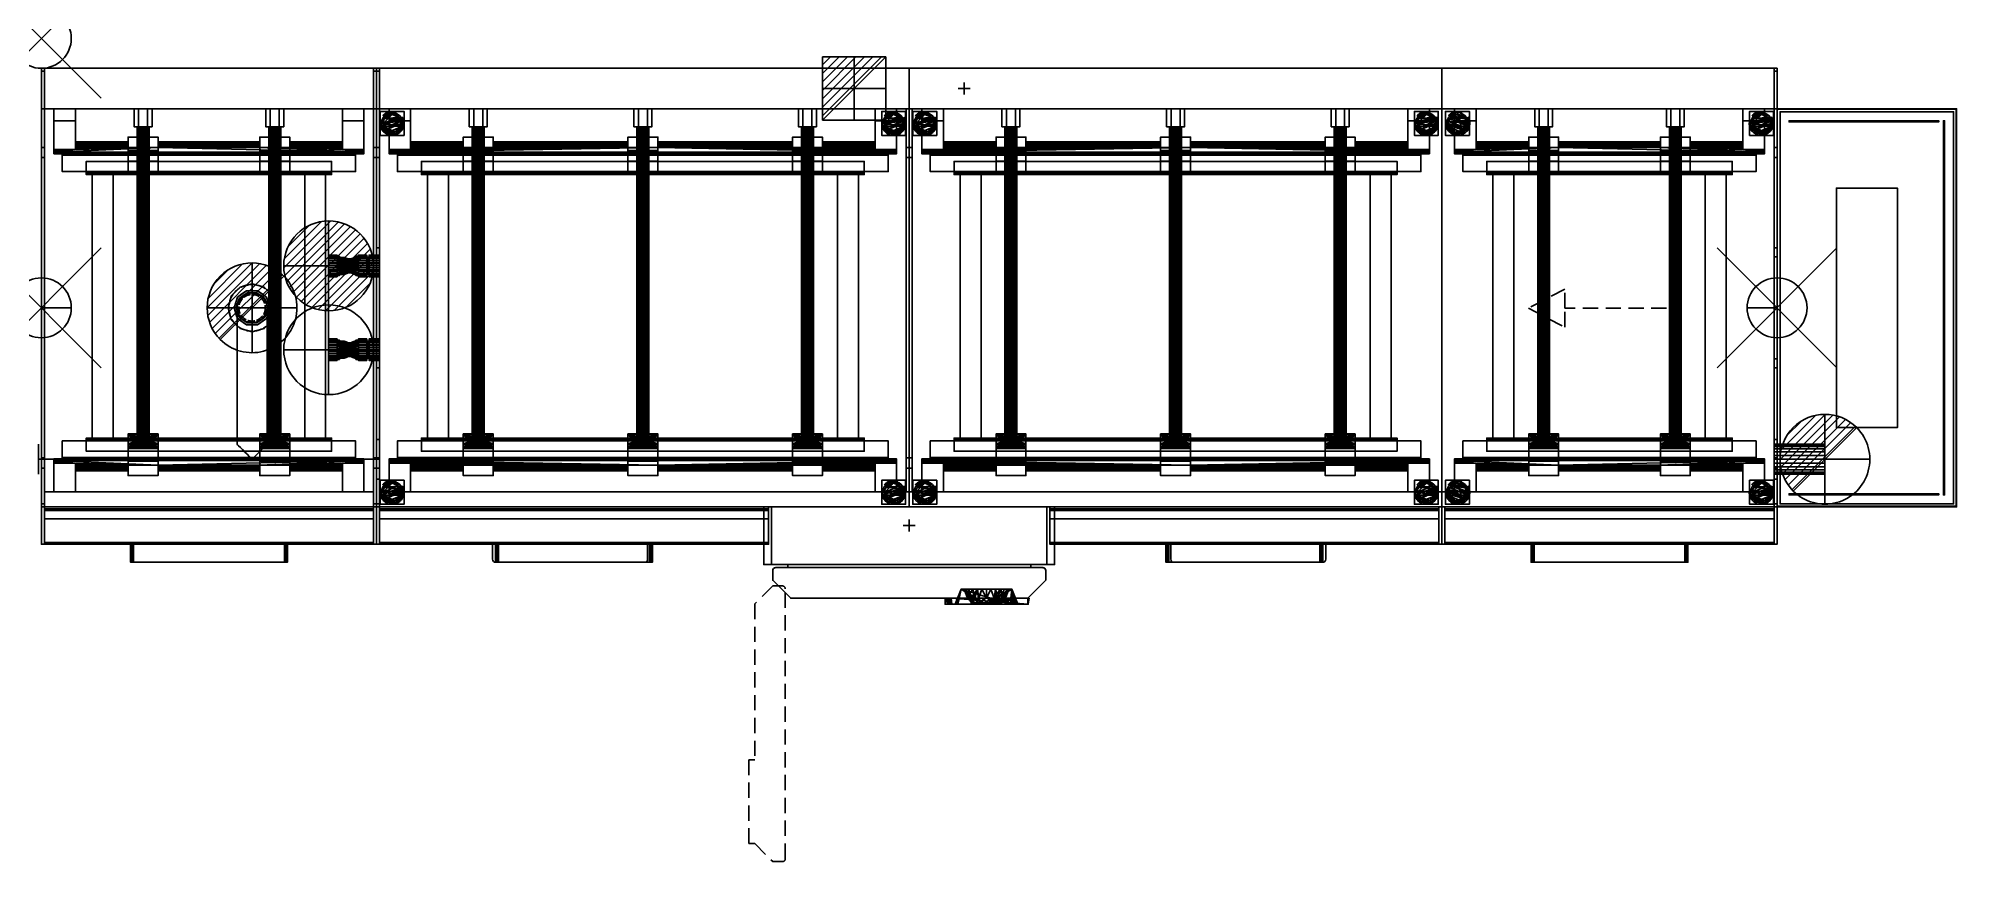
# Model space of a CAD drawing. Header units: millimetres. Extents: x -5 to 3200, y -1375 to 0.
import ezdxf

# ---------------------------------------------------------------- set-up
doc = ezdxf.new("R2010")
doc.units = ezdxf.units.MM
doc.header["$PDMODE"] = 35
doc.header["$PDSIZE"] = 100
for name, pattern in [('DASHDOT', [18.5, 12, -3, 0.5, -3]), ('DASHED', [15, 12, -3]), ('NASCOSTA', [0.381, 0.254, -0.127])]:
    doc.linetypes.add(name, pattern=pattern)
for name, color, linetype in [('IQ_200_2D', 1, 'Continuous'), ('IQ_200_3D', 1, 'Continuous'), ('IQ_204_2D', 7, 'Continuous'), ('IQ_204_3D', 7, 'Continuous'), ('IQ_DARKGRAY_3D', 252, 'Continuous')]:
    doc.layers.add(name, color=color, linetype=linetype)
for name, color, linetype, lineweight in [('IQ_CON_COLDWATER_INT', 7, 'Continuous', 25), ('IQ_CON_DRAIN_INT', 7, 'Continuous', 25), ('IQ_CON_ELECTRICITY_INT', 7, 'Continuous', 25), ('IQ_CON_HOTWATER_INT', 7, 'Continuous', 25)]:
    doc.layers.add(name, color=color, linetype=linetype, lineweight=lineweight)
doc.layers.add('IQ_CURTAIN_3D', color=7, linetype='Continuous', transparency=0.9)
doc.layers.add('IQ_INS_3D', color=3, linetype='Continuous', lineweight=25, plot=False)

# ---------------------------------------------------------------- blocks, each defined once
blk = doc.blocks.new('*X3')
at = {"color": 0}
for p, q in [((313.99, 2209.04), (321.51, 2216.55)), ((314.11, 2207.74), (322.8, 2216.44)), ((314.16, 2210.62), (319.93, 2216.39)), ((314.4, 2206.62), (323.93, 2216.15)), ((314.82, 2205.62), (324.92, 2215.72)), ((315.1, 2212.98), (317.57, 2215.44)), ((315.35, 2204.74), (325.8, 2215.19)), ((315.99, 2203.96), (326.58, 2214.56))]:
    blk.add_line(p, q, dxfattribs=at)
blk = doc.blocks.new('drain')
blk.add_line((-2.12, -2.12), (2.12, 2.12))
at = {"extrusion": (-1, 0, 0)}
blk.add_line((0, 2.12, -2.12), (0, -2.12, 2.12), dxfattribs=at)
at = {"extrusion": (0, -1, 0)}
blk.add_line((-2.12, 0, -2.12), (2.12, 0, 2.12), dxfattribs=at)
for start, end in [(45, 225), (225, 45)]:
    blk.add_arc((0, 0), 3, start, end)
at = {"extrusion": (-1, 0, 0)}
for start, end in [(45, 225), (225, 45)]:
    blk.add_arc((0, 0), 3, start, end, dxfattribs=at)
at = {"extrusion": (0, -1, 0)}
for start, end in [(45, 225), (225, 45)]:
    blk.add_arc((0, 0), 3, start, end, dxfattribs=at)
at = {"xscale": 0.4000000000000909, "yscale": 0.4000000000000909, "zscale": 0.4000000000000909}
blk.add_blockref('*X3', (-128.6, -883.62), dxfattribs=at)
at = {"extrusion": (-1, 0, 0), "xscale": 0.3999999999999773, "yscale": 0.3999999999999773, "zscale": 0.3999999999999773}
blk.add_blockref('*X3', (-128.6, -883.62), dxfattribs=at)
at = {"extrusion": (0, -1, 0), "xscale": 0.4000000000000909, "yscale": 0.4000000000000909, "zscale": 0.4000000000000909}
blk.add_blockref('*X3', (-128.6, -883.62), dxfattribs=at)
blk = doc.blocks.new('*X1')
at = {"color": 0}
for p, q in [((286.774344, 2204.447934), (296.618251, 2214.291842)), ((286.774344, 2205.862148), (295.204037, 2214.291842)), ((286.774344, 2207.276361), (293.789824, 2214.291842)), ((286.774344, 2208.690575), (292.37561, 2214.291842)), ((286.774344, 2210.104788), (290.961397, 2214.291842)), ((286.774344, 2211.519002), (289.547183, 2214.291842)), ((286.774344, 2212.933216), (288.13297, 2214.291842))]:
    blk.add_line(p, q, dxfattribs=at)
blk = doc.blocks.new('electricity')
for p, q in [((2.12, 2.12), (-2.12, 2.12)), ((-2.12, 2.12), (-2.12, -2.12)), ((-2.12, -2.12), (2.12, 2.12)), ((2.12, -2.12), (2.12, 2.12)), ((-2.12, -2.12), (2.12, -2.12))]:
    blk.add_line(p, q)
at = {"extrusion": (-1, 0, 0)}
for p, q in [((0, -2.12, 2.12), (0, 2.12, 2.12)), ((0, 2.12, -2.12), (0, -2.12, -2.12)), ((0, 2.12, 2.12), (0, 2.12, -2.12)), ((0, 2.12, -2.12), (0, -2.12, 2.12)), ((0, -2.12, -2.12), (0, -2.12, 2.12))]:
    blk.add_line(p, q, dxfattribs=at)
at = {"extrusion": (0, -1, 0)}
for p, q in [((2.12, 0, 2.12), (-2.12, 0, 2.12)), ((-2.12, 0, -2.12), (2.12, 0, -2.12)), ((-2.12, 0, 2.12), (-2.12, 0, -2.12)), ((-2.12, 0, -2.12), (2.12, 0, 2.12)), ((2.12, 0, -2.12), (2.12, 0, 2.12))]:
    blk.add_line(p, q, dxfattribs=at)
at = {"xscale": 0.4000000000000909, "yscale": 0.4000000000000909, "zscale": 0.4000000000000909}
blk.add_blockref('*X1', (-116.83, -883.6), dxfattribs=at)
at = {"extrusion": (-1, 0, 0), "xscale": 0.3999999999999773, "yscale": 0.3999999999999773, "zscale": 0.3999999999999773}
blk.add_blockref('*X1', (-116.83, -883.6), dxfattribs=at)
at = {"extrusion": (0, -1, 0), "xscale": 0.4000000000000909, "yscale": 0.4000000000000909, "zscale": 0.4000000000000909}
blk.add_blockref('*X1', (-116.83, -883.6), dxfattribs=at)
blk = doc.blocks.new('coldwater')
blk.add_circle((0, 0), 3)
at = {"extrusion": (-1, 0, 0)}
blk.add_circle((0, 0), 3, dxfattribs=at)
at = {"extrusion": (0, -1, 0)}
blk.add_circle((0, 0), 3, dxfattribs=at)
blk = doc.blocks.new('*X5')
at = {"color": 0}
for p, q in [((134.08, 2208.73), (141.89, 2216.54)), ((134.16, 2210.23), (140.39, 2216.46)), ((134.24, 2207.47), (143.15, 2216.38)), ((134.56, 2206.38), (144.24, 2216.06)), ((134.8, 2212.28), (138.34, 2215.82)), ((135.01, 2205.42), (145.2, 2215.61)), ((135.56, 2204.56), (146.06, 2215.06)), ((136.22, 2203.8), (146.82, 2214.4)), ((136.96, 2203.13), (147.49, 2213.66)), ((137.81, 2202.56), (148.06, 2212.81)), ((138.76, 2202.1), (148.52, 2211.86)), ((139.83, 2201.76), (148.86, 2210.79)), ((141.06, 2201.57), (149.05, 2209.56)), ((142.52, 2201.61), (149.01, 2208.1)), ((144.44, 2202.12), (148.5, 2206.18))]:
    blk.add_line(p, q, dxfattribs=at)
blk = doc.blocks.new('hotwater')
blk.add_line((3, 0), (3, 0))
blk.add_circle((0, 0), 3)
at = {"extrusion": (-1, 0, 0)}
blk.add_circle((0, 0), 3, dxfattribs=at)
at = {"extrusion": (0, -1, 0)}
blk.add_circle((0, 0), 3, dxfattribs=at)
at = {"xscale": 0.4000000000000909, "yscale": 0.4000000000000909, "zscale": 0.4000000000000909}
blk.add_blockref('*X5', (-56.63, -883.62), dxfattribs=at)
at = {"extrusion": (-1, 0, 0), "xscale": 0.3999999999999773, "yscale": 0.3999999999999773, "zscale": 0.3999999999999773}
blk.add_blockref('*X5', (-56.63, -883.62), dxfattribs=at)
at = {"extrusion": (0, -1, 0), "xscale": 0.4000000000000909, "yscale": 0.4000000000000909, "zscale": 0.4000000000000909}
blk.add_blockref('*X5', (-56.63, -883.62), dxfattribs=at)

msp = doc.modelspace()

# ---------------------------------------------------------------- linework, layer by layer
at = {"color": 7, "linetype": 'DASHDOT', "ltscale": 0.496584}
for p, q in [((352, -381), (352, -519)), ((421, -450), (283, -450))]:
    msp.add_line(p, q, dxfattribs=at)
at = {"layer": 'IQ_200_2D'}
msp.add_lwpolyline([(0, -50), (2900, -50), (2900, -845), (1693, -845), (1693, -879), (1207, -879), (1207, -845), (0, -845), (0, -50)], dxfattribs=at)
msp.add_lwpolyline([(2900, -117.5), (3200, -117.5), (3200, -782.5), (2900, -782.5)], close=True, dxfattribs=at)
at = {"layer": 'IQ_200_2D', "color": 7}
for points in [[(150.5, -845), (409.5, -845), (409.5, -870, -0.414214), (404.5, -875), (155.5, -875, -0.414214), (150.5, -870)], [(1013, -845), (754, -845), (754, -870, 0.414214), (759, -875), (1008, -875, 0.414214), (1013, -870)], [(1887, -845), (2146, -845), (2146, -870, -0.414214), (2141, -875), (1892, -875, -0.414214), (1887, -870)], [(2490.5, -845), (2749.5, -845), (2749.5, -870, -0.414214), (2744.5, -875), (2495.5, -875, -0.414214), (2490.5, -870)]]:
    msp.add_lwpolyline(points, format="xyb", close=True, dxfattribs=at)
at = {"layer": 'IQ_200_2D'}
msp.add_lwpolyline([(1673, -884), (1673, -884, -0.414214), (1678, -889), (1678, -905), (1648, -935), (1648, -945), (1510, -945), (1510, -935), (1252, -935), (1222, -905), (1222, -889, -0.414213), (1227, -884), (1673, -884)], format="xyb", dxfattribs=at)
at = {"layer": 'IQ_200_3D'}
for points, invisible_edges in [([(5, -50, 663), (5, -50.2, 661.7), (0, -50.2, 661.7), (0, -50, 663)], 2), ([(0, -55, 658), (0, -191.7, 807.4), (0, -188.5, 809.5), (0, -50, 663)], 13), ([(0, -50, 663), (0, -50.2, 661.7), (0, -55, 658)], 14), ([(0, -50, 663), (0, -188.5, 809.5), (0, -185.8, 812.2)], 13), ([(0, -185.8, 812.2), (0, -183.7, 815.5), (0, -50, 663)], 14), ([(0, -182, 822.9), (0, -182, 1357.6), (0, -50, 1493), (0, -50, 663)], 10), ([(0, -182.6, 1362.1), (0, -50, 1493), (0, -182, 1357.6)], 3), ([(0, -183.7, 815.5), (0, -182.4, 819.1), (0, -50, 663)], 14), ([(0, -50, 1493), (0, -194.8, 1374.3), (0, -199.2, 1374.8), (0, -782.5, 1493)], 5), ([(0, -190.6, 1372.5), (0, -194.8, 1374.3), (0, -50, 1493)], 14), ([(0, -184.3, 1366.2), (0, -187, 1369.8), (0, -50, 1493)], 14), ([(0, -50, 1493), (0, -187, 1369.8), (0, -190.6, 1372.5)], 13), ([(0, -184.3, 1366.2), (0, -50, 1493), (0, -182.6, 1362.1)], 3), ([(0, -182, 822.9), (0, -50, 663), (0, -182.4, 819.1)], 3), ([(0, -50.7, 660.5), (0, -50.2, 661.7), (5, -50.2, 661.7), (5, -50.7, 660.5)], 10), ([(0, -50.2, 661.7), (0, -50.7, 660.5), (0, -53.7, 658.2), (0, -55, 658)], 10), ([(0, -51.5, 659.5), (0, -50.7, 660.5), (5, -50.7, 660.5), (5, -51.5, 659.5)], 10), ([(0, -50.7, 660.5), (0, -51.5, 659.5), (0, -52.5, 658.7), (0, -53.7, 658.2)], 8), ([(5, -51.5, 659.5), (5, -52.5, 658.7), (0, -52.5, 658.7), (0, -51.5, 659.5)], 10), ([(0, -53.7, 658.2), (0, -52.5, 658.7), (5, -52.5, 658.7), (5, -53.7, 658.2)], 10), ([(0, -55, 658), (0, -53.7, 658.2), (5, -53.7, 658.2), (5, -55, 658)], 2), ([(0, -55, 658), (0, -195.4, 806.2), (0, -191.7, 807.4)], 13), ([(0, -199.2, 805.7), (0, -195.4, 806.2), (0, -55, 658), (0, -777.5, 658)], 10), ([(5, -199.2, 1374.8), (5, -194.8, 1374.3), (5, -50, 1493), (5, -782.5, 1493)], 10), ([(5, -50, 1493), (5, -190.6, 1372.5), (5, -187, 1369.8)], 13), ([(5, -190.6, 1372.5), (5, -50, 1493), (5, -194.8, 1374.3)], 3), ([(5, -50, 1493), (5, -187, 1369.8), (5, -184.3, 1366.2)], 13), ([(5, -184.3, 1366.2), (5, -182.6, 1362.1), (5, -50, 1493)], 14), ([(5, -182, 822.9), (5, -50, 663), (5, -50, 1493), (5, -182, 1357.6)], 5), ([(5, -183.7, 815.5), (5, -50, 663), (5, -182.4, 819.1)], 3), ([(5, -182.6, 1362.1), (5, -182, 1357.6), (5, -50, 1493)], 14), ([(5, -50, 663), (5, -182, 822.9), (5, -182.4, 819.1)], 13), ([(5, -188.5, 809.5), (5, -191.7, 807.4), (5, -55, 658), (5, -50, 663)], 14), ([(5, -185.8, 812.2), (5, -188.5, 809.5), (5, -50, 663)], 14), ([(5, -185.8, 812.2), (5, -50, 663), (5, -183.7, 815.5)], 3), ([(5, -55, 658), (5, -53.7, 658.2), (5, -50.2, 661.7), (5, -50, 663)], 10), ([(5, -782.5, 658), (5, -757.5, 708), (5, -117.5, 708), (5, -50, 658)], 5), ([(5, -50, 658), (5, -117.5, 708), (5, -117.5, 1443), (5, -50, 1493)], 5), ([(5, -117.5, 1443), (5, -757.5, 1443), (5, -782.5, 1493), (5, -50, 1493)], 10), ([(5, -53.7, 658.2), (5, -52.5, 658.7), (5, -50.7, 660.5), (5, -50.2, 661.7)], 10), ([(5, -50.7, 660.5), (5, -52.5, 658.7), (5, -51.5, 659.5)], 1), ([(5, -55, 658), (5, -191.7, 807.4), (5, -195.4, 806.2)], 13), ([(5, -55, 658), (5, -195.4, 806.2), (5, -199.2, 805.7), (5, -777.5, 658)], 5), ([(555, -782.5, 1493), (555, -757.5, 1443), (555, -117.5, 1443), (555, -50, 1493)], 5), ([(555, -50, 1493), (555, -117.5, 1443), (555, -117.5, 708), (555, -50, 658)], 5), ([(555, -117.5, 708), (555, -757.5, 708), (555, -782.5, 658), (555, -50, 658)], 10), ([(560, -50, 663), (560, -50.2, 661.7), (555, -50.2, 661.7), (555, -50, 663)], 2), ([(555, -55, 658), (555, -191.7, 807.4), (555, -188.5, 809.5), (555, -50, 663)], 13), ([(555, -50, 663), (555, -50.2, 661.7), (555, -55, 658)], 14), ([(555, -50, 663), (555, -188.5, 809.5), (555, -185.8, 812.2)], 13), ([(555, -185.8, 812.2), (555, -183.7, 815.5), (555, -50, 663)], 14), ([(555, -182, 822.9), (555, -182, 1357.6), (555, -50, 1493), (555, -50, 663)], 10), ([(555, -182.6, 1362.1), (555, -50, 1493), (555, -182, 1357.6)], 3), ([(555, -183.7, 815.5), (555, -182.4, 819.1), (555, -50, 663)], 14), ([(555, -50, 1493), (555, -194.8, 1374.3), (555, -199.2, 1374.8), (555, -782.5, 1493)], 5), ([(555, -190.6, 1372.5), (555, -194.8, 1374.3), (555, -50, 1493)], 14), ([(555, -184.3, 1366.2), (555, -187, 1369.8), (555, -50, 1493)], 14), ([(555, -50, 1493), (555, -187, 1369.8), (555, -190.6, 1372.5)], 13), ([(555, -184.3, 1366.2), (555, -50, 1493), (555, -182.6, 1362.1)], 3), ([(555, -182, 822.9), (555, -50, 663), (555, -182.4, 819.1)], 3), ([(555, -50.7, 660.5), (555, -50.2, 661.7), (560, -50.2, 661.7), (560, -50.7, 660.5)], 10), ([(555, -50.2, 661.7), (555, -50.7, 660.5), (555, -53.7, 658.2), (555, -55, 658)], 10), ([(555, -51.5, 659.5), (555, -50.7, 660.5), (560, -50.7, 660.5), (560, -51.5, 659.5)], 10), ([(555, -50.7, 660.5), (555, -51.5, 659.5), (555, -52.5, 658.7), (555, -53.7, 658.2)], 8), ([(560, -51.5, 659.5), (560, -52.5, 658.7), (555, -52.5, 658.7), (555, -51.5, 659.5)], 10), ([(555, -53.7, 658.2), (555, -52.5, 658.7), (560, -52.5, 658.7), (560, -53.7, 658.2)], 10), ([(555, -55, 658), (555, -53.7, 658.2), (560, -53.7, 658.2), (560, -55, 658)], 2), ([(555, -55, 658), (555, -195.4, 806.2), (555, -191.7, 807.4)], 13), ([(555, -199.2, 805.7), (555, -195.4, 806.2), (555, -55, 658), (555, -777.5, 658)], 10), ([(560, -199.2, 1374.8), (560, -194.8, 1374.3), (560, -50, 1493), (560, -782.5, 1493)], 10), ([(560, -50, 1493), (560, -190.6, 1372.5), (560, -187, 1369.8)], 13), ([(560, -190.6, 1372.5), (560, -50, 1493), (560, -194.8, 1374.3)], 3), ([(560, -50, 1493), (560, -187, 1369.8), (560, -184.3, 1366.2)], 13), ([(560, -184.3, 1366.2), (560, -182.6, 1362.1), (560, -50, 1493)], 14), ([(560, -182, 822.9), (560, -50, 663), (560, -50, 1493), (560, -182, 1357.6)], 5), ([(560, -183.7, 815.5), (560, -50, 663), (560, -182.4, 819.1)], 3), ([(560, -182.6, 1362.1), (560, -182, 1357.6), (560, -50, 1493)], 14), ([(560, -50, 663), (560, -182, 822.9), (560, -182.4, 819.1)], 13), ([(560, -188.5, 809.5), (560, -191.7, 807.4), (560, -55, 658), (560, -50, 663)], 14), ([(560, -185.8, 812.2), (560, -188.5, 809.5), (560, -50, 663)], 14), ([(560, -185.8, 812.2), (560, -50, 663), (560, -183.7, 815.5)], 3), ([(560, -55, 658), (560, -53.7, 658.2), (560, -50.2, 661.7), (560, -50, 663)], 10), ([(560, -50, 651), (560, -50.2, 652.3), (565, -50.2, 652.3), (565, -50, 651)], 2), ([(560, -53.7, 655.8), (560, -52.5, 655.3), (560, -50, 651), (560, -55, 656)], 6), ([(560, -50, 651), (560, -52.5, 655.3), (560, -50.2, 652.3)], 3), ([(560, -55, 656), (560, -50, 651), (560, -357.5, 208), (560, -361.1, 209.5)], 11), ([(560, -117.5, 188), (560, -354.4, 205.6), (560, -357.5, 208), (560, -50, 651)], 13), ([(560, -50, 651), (560, -50, 188), (560, -117.5, 188)], 12), ([(565, -50, 663), (565, -50.2, 661.7), (560, -50.2, 661.7), (560, -50, 663)], 2), ([(560, -55, 658), (560, -191.7, 807.4), (560, -188.5, 809.5), (560, -50, 663)], 13), ([(560, -50, 663), (560, -50.2, 661.7), (560, -55, 658)], 14), ([(560, -50, 663), (560, -188.5, 809.5), (560, -185.8, 812.2)], 13), ([(560, -185.8, 812.2), (560, -183.7, 815.5), (560, -50, 663)], 14), ([(560, -182, 822.9), (560, -182, 1357.6), (560, -50, 1785), (560, -50, 663)], 10), ([(560, -182.6, 1362.1), (560, -50, 1785), (560, -182, 1357.6)], 3), ([(560, -183.7, 815.5), (560, -182.4, 819.1), (560, -50, 663)], 14), ([(560, -50, 1785), (560, -194.8, 1374.3), (560, -199.2, 1374.8), (560, -782.5, 1785)], 5), ([(560, -190.6, 1372.5), (560, -194.8, 1374.3), (560, -50, 1785)], 14), ([(560, -184.3, 1366.2), (560, -187, 1369.8), (560, -50, 1785)], 14), ([(560, -50, 1785), (560, -187, 1369.8), (560, -190.6, 1372.5)], 13), ([(560, -184.3, 1366.2), (560, -50, 1785), (560, -182.6, 1362.1)], 3), ([(560, -182, 822.9), (560, -50, 663), (560, -182.4, 819.1)], 3), ([(560, -53.7, 658.2), (560, -52.5, 658.7), (560, -50.7, 660.5), (560, -50.2, 661.7)], 10), ([(560, -50.2, 652.3), (560, -50.7, 653.5), (565, -50.7, 653.5), (565, -50.2, 652.3)], 10), ([(560, -51.5, 654.5), (560, -50.7, 653.5), (560, -50.2, 652.3), (560, -52.5, 655.3)], 4), ([(560, -50.7, 660.5), (560, -50.2, 661.7), (565, -50.2, 661.7), (565, -50.7, 660.5)], 10), ([(560, -50.2, 661.7), (560, -50.7, 660.5), (560, -53.7, 658.2), (560, -55, 658)], 10), ([(560, -50.7, 660.5), (560, -52.5, 658.7), (560, -51.5, 659.5)], 1), ([(565, -51.5, 654.5), (565, -50.7, 653.5), (560, -50.7, 653.5), (560, -51.5, 654.5)], 10), ([(560, -51.5, 659.5), (560, -50.7, 660.5), (565, -50.7, 660.5), (565, -51.5, 659.5)], 10), ([(560, -50.7, 660.5), (560, -51.5, 659.5), (560, -52.5, 658.7), (560, -53.7, 658.2)], 8), ([(560, -51.5, 654.5), (560, -52.5, 655.3), (565, -52.5, 655.3), (565, -51.5, 654.5)], 10), ([(565, -51.5, 659.5), (565, -52.5, 658.7), (560, -52.5, 658.7), (560, -51.5, 659.5)], 10), ([(560, -52.5, 655.3), (560, -53.7, 655.8), (565, -53.7, 655.8), (565, -52.5, 655.3)], 10), ([(560, -53.7, 658.2), (560, -52.5, 658.7), (565, -52.5, 658.7), (565, -53.7, 658.2)], 10), ([(565, -55, 656), (565, -53.7, 655.8), (560, -53.7, 655.8), (560, -55, 656)], 2), ([(560, -55, 658), (560, -53.7, 658.2), (565, -53.7, 658.2), (565, -55, 658)], 2), ([(560, -55, 658), (560, -191.7, 807.4), (560, -195.4, 806.2)], 13), ([(560, -55, 658), (560, -195.4, 806.2), (560, -199.2, 805.7), (560, -777.5, 658)], 5), ([(560, -55, 656), (560, -361.1, 209.5), (560, -365, 210), (560, -777.5, 656)], 5), ([(560, -55, 658), (560, -195.4, 806.2), (560, -191.7, 807.4)], 13), ([(560, -199.2, 805.7), (560, -195.4, 806.2), (560, -55, 658), (560, -777.5, 658)], 10), ([(565, -117.5, 188), (565, -50, 651), (565, -357.5, 208), (565, -354.4, 205.6)], 11), ([(565, -117.5, 188), (565, -50, 188), (565, -50, 651)], 12), ([(565, -357.5, 208), (565, -50, 651), (565, -55, 656), (565, -361.1, 209.5)], 7), ([(565, -53.7, 655.8), (565, -55, 656), (565, -50, 651), (565, -52.5, 655.3)], 6), ([(565, -50, 651), (565, -50.2, 652.3), (565, -52.5, 655.3)], 14), ([(565, -117.5, 708), (565, -50, 188), (565, -117.5, 188), (565, -757.5, 708)], 5), ([(565, -117.5, 1443), (565, -757.5, 1443), (565, -782.5, 1785), (565, -50, 1785)], 10), ([(565, -117.5, 708), (565, -117.5, 1443), (565, -50, 1785), (565, -50, 188)], 10), ([(565, -199.2, 1374.8), (565, -194.8, 1374.3), (565, -50, 1785), (565, -782.5, 1785)], 10), ([(565, -50, 1785), (565, -190.6, 1372.5), (565, -187, 1369.8)], 13), ([(565, -190.6, 1372.5), (565, -50, 1785), (565, -194.8, 1374.3)], 3), ([(565, -50, 1785), (565, -187, 1369.8), (565, -184.3, 1366.2)], 13), ([(565, -184.3, 1366.2), (565, -182.6, 1362.1), (565, -50, 1785)], 14), ([(565, -182, 822.9), (565, -50, 663), (565, -50, 1785), (565, -182, 1357.6)], 5), ([(565, -183.7, 815.5), (565, -50, 663), (565, -182.4, 819.1)], 3), ([(565, -182.6, 1362.1), (565, -182, 1357.6), (565, -50, 1785)], 14), ([(565, -50, 663), (565, -182, 822.9), (565, -182.4, 819.1)], 13), ([(565, -188.5, 809.5), (565, -191.7, 807.4), (565, -55, 658), (565, -50, 663)], 14), ([(565, -185.8, 812.2), (565, -188.5, 809.5), (565, -50, 663)], 14), ([(565, -185.8, 812.2), (565, -50, 663), (565, -183.7, 815.5)], 3), ([(565, -55, 658), (565, -53.7, 658.2), (565, -50.2, 661.7), (565, -50, 663)], 10), ([(565, -50.2, 652.3), (565, -50.7, 653.5), (565, -51.5, 654.5), (565, -52.5, 655.3)], 8), ([(565, -53.7, 658.2), (565, -52.5, 658.7), (565, -50.7, 660.5), (565, -50.2, 661.7)], 10), ([(565, -50.7, 660.5), (565, -52.5, 658.7), (565, -51.5, 659.5)], 1), ([(565, -365, 210), (565, -361.1, 209.5), (565, -55, 656), (565, -777.5, 656)], 10), ([(565, -55, 658), (565, -191.7, 807.4), (565, -195.4, 806.2)], 13), ([(565, -55, 658), (565, -195.4, 806.2), (565, -199.2, 805.7), (565, -777.5, 658)], 5), ([(2900, -50, 663), (2900, -50.2, 661.7), (2895, -50.2, 661.7), (2895, -50, 663)], 2), ([(2895, -50, 651), (2895, -50.2, 652.3), (2900, -50.2, 652.3), (2900, -50, 651)], 2), ([(2895, -53.7, 655.8), (2895, -52.5, 655.3), (2895, -50, 651), (2895, -55, 656)], 6), ([(2895, -50, 651), (2895, -52.5, 655.3), (2895, -50.2, 652.3)], 3), ([(2895, -55, 656), (2895, -50, 651), (2895, -357.5, 208), (2895, -361.1, 209.5)], 11), ([(2895, -117.5, 188), (2895, -354.4, 205.6), (2895, -357.5, 208), (2895, -50, 651)], 13), ([(2895, -50, 651), (2895, -50, 188), (2895, -117.5, 188)], 12), ([(2895, -55, 658), (2895, -191.7, 807.4), (2895, -188.5, 809.5), (2895, -50, 663)], 13), ([(2895, -50, 663), (2895, -50.2, 661.7), (2895, -55, 658)], 14), ([(2895, -50, 663), (2895, -188.5, 809.5), (2895, -185.8, 812.2)], 13), ([(2895, -185.8, 812.2), (2895, -183.7, 815.5), (2895, -50, 663)], 14), ([(2895, -182, 822.9), (2895, -182, 1357.6), (2895, -50, 1785), (2895, -50, 663)], 10), ([(2895, -182.6, 1362.1), (2895, -50, 1785), (2895, -182, 1357.6)], 3), ([(2895, -183.7, 815.5), (2895, -182.4, 819.1), (2895, -50, 663)], 14), ([(2895, -50, 1785), (2895, -194.8, 1374.3), (2895, -199.2, 1374.8), (2895, -782.5, 1785)], 5), ([(2895, -190.6, 1372.5), (2895, -194.8, 1374.3), (2895, -50, 1785)], 14), ([(2895, -184.3, 1366.2), (2895, -187, 1369.8), (2895, -50, 1785)], 14), ([(2895, -50, 1785), (2895, -187, 1369.8), (2895, -190.6, 1372.5)], 13), ([(2895, -184.3, 1366.2), (2895, -50, 1785), (2895, -182.6, 1362.1)], 3), ([(2895, -182, 822.9), (2895, -50, 663), (2895, -182.4, 819.1)], 3), ([(2895, -782.5, 1785), (2895, -757.5, 1443), (2895, -117.5, 1443), (2895, -50, 1785)], 5), ([(2895, -50, 1785), (2895, -117.5, 1443), (2895, -117.5, 708), (2895, -50, 188)], 5), ([(2895, -117.5, 188), (2895, -50, 188), (2895, -117.5, 708), (2895, -757.5, 708)], 10), ([(2895, -50.7, 660.5), (2895, -50.2, 661.7), (2900, -50.2, 661.7), (2900, -50.7, 660.5)], 10), ([(2895, -50.2, 652.3), (2895, -50.7, 653.5), (2900, -50.7, 653.5), (2900, -50.2, 652.3)], 10), ([(2895, -51.5, 654.5), (2895, -50.7, 653.5), (2895, -50.2, 652.3), (2895, -52.5, 655.3)], 4), ([(2895, -50.2, 661.7), (2895, -50.7, 660.5), (2895, -53.7, 658.2), (2895, -55, 658)], 10), ([(2895, -51.5, 659.5), (2895, -50.7, 660.5), (2900, -50.7, 660.5), (2900, -51.5, 659.5)], 10), ([(2900, -51.5, 654.5), (2900, -50.7, 653.5), (2895, -50.7, 653.5), (2895, -51.5, 654.5)], 10), ([(2895, -50.7, 660.5), (2895, -51.5, 659.5), (2895, -52.5, 658.7), (2895, -53.7, 658.2)], 8), ([(2900, -51.5, 659.5), (2900, -52.5, 658.7), (2895, -52.5, 658.7), (2895, -51.5, 659.5)], 10), ([(2895, -51.5, 654.5), (2895, -52.5, 655.3), (2900, -52.5, 655.3), (2900, -51.5, 654.5)], 10), ([(2895, -53.7, 658.2), (2895, -52.5, 658.7), (2900, -52.5, 658.7), (2900, -53.7, 658.2)], 10), ([(2895, -52.5, 655.3), (2895, -53.7, 655.8), (2900, -53.7, 655.8), (2900, -52.5, 655.3)], 10), ([(2895, -55, 658), (2895, -53.7, 658.2), (2900, -53.7, 658.2), (2900, -55, 658)], 2), ([(2900, -55, 656), (2900, -53.7, 655.8), (2895, -53.7, 655.8), (2895, -55, 656)], 2), ([(2895, -55, 656), (2895, -361.1, 209.5), (2895, -365, 210), (2895, -777.5, 656)], 5), ([(2895, -55, 658), (2895, -195.4, 806.2), (2895, -191.7, 807.4)], 13), ([(2895, -199.2, 805.7), (2895, -195.4, 806.2), (2895, -55, 658), (2895, -777.5, 658)], 10), ([(2900, -117.5, 188), (2900, -50, 651), (2900, -357.5, 208), (2900, -354.4, 205.6)], 11), ([(2900, -117.5, 188), (2900, -50, 188), (2900, -50, 651)], 12), ([(2900, -357.5, 208), (2900, -50, 651), (2900, -55, 656), (2900, -361.1, 209.5)], 7), ([(2900, -53.7, 655.8), (2900, -55, 656), (2900, -50, 651), (2900, -52.5, 655.3)], 6), ([(2900, -50, 651), (2900, -50.2, 652.3), (2900, -52.5, 655.3)], 14), ([(2900, -199.2, 1374.8), (2900, -194.8, 1374.3), (2900, -50, 1785), (2900, -782.5, 1785)], 10), ([(2900, -50, 1785), (2900, -190.6, 1372.5), (2900, -187, 1369.8)], 13), ([(2900, -190.6, 1372.5), (2900, -50, 1785), (2900, -194.8, 1374.3)], 3), ([(2900, -50, 1785), (2900, -187, 1369.8), (2900, -184.3, 1366.2)], 13), ([(2900, -184.3, 1366.2), (2900, -182.6, 1362.1), (2900, -50, 1785)], 14), ([(2900, -182, 822.9), (2900, -50, 663), (2900, -50, 1785), (2900, -182, 1357.6)], 5), ([(2900, -183.7, 815.5), (2900, -50, 663), (2900, -182.4, 819.1)], 3), ([(2900, -182.6, 1362.1), (2900, -182, 1357.6), (2900, -50, 1785)], 14), ([(2900, -50, 663), (2900, -182, 822.9), (2900, -182.4, 819.1)], 13), ([(2900, -188.5, 809.5), (2900, -191.7, 807.4), (2900, -55, 658), (2900, -50, 663)], 14), ([(2900, -185.8, 812.2), (2900, -188.5, 809.5), (2900, -50, 663)], 14), ([(2900, -185.8, 812.2), (2900, -50, 663), (2900, -183.7, 815.5)], 3), ([(2900, -55, 658), (2900, -53.7, 658.2), (2900, -50.2, 661.7), (2900, -50, 663)], 10), ([(2900, -50.2, 652.3), (2900, -50.7, 653.5), (2900, -51.5, 654.5), (2900, -52.5, 655.3)], 8), ([(2900, -53.7, 658.2), (2900, -52.5, 658.7), (2900, -50.7, 660.5), (2900, -50.2, 661.7)], 10), ([(2900, -50.7, 660.5), (2900, -52.5, 658.7), (2900, -51.5, 659.5)], 1), ([(2900, -365, 210), (2900, -361.1, 209.5), (2900, -55, 656), (2900, -777.5, 656)], 10), ([(2900, -55, 658), (2900, -191.7, 807.4), (2900, -195.4, 806.2)], 13), ([(2900, -55, 658), (2900, -195.4, 806.2), (2900, -199.2, 805.7), (2900, -777.5, 658)], 5), ([(560, -352, 202.5), (560, -354.4, 205.6), (560, -117.5, 188)], 14), ([(560, -117.5, 188), (560, -350.5, 198.9), (560, -352, 202.5)], 13), ([(560, -117.5, 188), (560, -117.5, 150), (560, -350, 150), (560, -350, 195)], 8), ([(560, -350, 195), (560, -350.5, 198.9), (560, -117.5, 188)], 14), ([(565, -350.5, 198.9), (565, -117.5, 188), (565, -352, 202.5)], 3), ([(565, -350, 150), (565, -117.5, 150), (565, -117.5, 188), (565, -350, 195)], 4), ([(565, -350.5, 198.9), (565, -350, 195), (565, -117.5, 188)], 14), ([(565, -354.4, 205.6), (565, -352, 202.5), (565, -117.5, 188)], 14), ([(565, -782.5, 150), (565, -757.5, 708), (565, -117.5, 188), (565, -117.5, 150)], 3), ([(1445, -117.5, 708), (1445, -183.7, 815.5), (1445, -182.4, 819.1)], 13), ([(1445, -183.7, 815.5), (1445, -117.5, 708), (1445, -185.8, 812.2)], 3), ([(1445, -117.5, 708), (1445, -182.4, 819.1), (1445, -182, 822.9), (1445, -117.5, 1443)], 5), ([(1445, -195.4, 806.2), (1445, -191.7, 807.4), (1445, -117.5, 708)], 14), ([(1445, -188.5, 809.5), (1445, -185.8, 812.2), (1445, -117.5, 708)], 14), ([(1445, -191.7, 807.4), (1445, -188.5, 809.5), (1445, -117.5, 708)], 14), ([(1445, -199.2, 805.7), (1445, -195.4, 806.2), (1445, -117.5, 708), (1445, -757.5, 708)], 10), ([(1445, -182, 1357.6), (1445, -182.6, 1362.1), (1445, -117.5, 1443), (1445, -182, 822.9)], 6), ([(1445, -117.5, 1443), (1445, -184.3, 1366.2), (1445, -187, 1369.8)], 13), ([(1445, -184.3, 1366.2), (1445, -117.5, 1443), (1445, -182.6, 1362.1)], 3), ([(1445, -187, 1369.8), (1445, -190.6, 1372.5), (1445, -117.5, 1443)], 14), ([(1445, -117.5, 1443), (1445, -194.8, 1374.3), (1445, -199.2, 1374.8), (1445, -757.5, 1443)], 5), ([(1445, -190.6, 1372.5), (1445, -194.8, 1374.3), (1445, -117.5, 1443)], 14), ([(1455, -117.5, 708), (1455, -195.4, 806.2), (1455, -199.2, 805.7), (1455, -757.5, 708)], 5), ([(1455, -188.5, 809.5), (1455, -191.7, 807.4), (1455, -117.5, 708)], 14), ([(1455, -195.4, 806.2), (1455, -117.5, 708), (1455, -191.7, 807.4)], 3), ([(1455, -185.8, 812.2), (1455, -117.5, 708), (1455, -183.7, 815.5)], 3), ([(1455, -117.5, 708), (1455, -185.8, 812.2), (1455, -188.5, 809.5)], 13), ([(1455, -182.4, 819.1), (1455, -183.7, 815.5), (1455, -117.5, 708)], 14), ([(1455, -182, 822.9), (1455, -182.4, 819.1), (1455, -117.5, 708), (1455, -117.5, 1443)], 10), ([(1455, -190.6, 1372.5), (1455, -187, 1369.8), (1455, -117.5, 1443)], 14), ([(1455, -199.2, 1374.8), (1455, -194.8, 1374.3), (1455, -117.5, 1443), (1455, -757.5, 1443)], 10), ([(1455, -190.6, 1372.5), (1455, -117.5, 1443), (1455, -194.8, 1374.3)], 3), ([(1455, -182, 1357.6), (1455, -182, 822.9), (1455, -117.5, 1443)], 14), ([(1455, -184.3, 1366.2), (1455, -182.6, 1362.1), (1455, -117.5, 1443)], 14), ([(1455, -117.5, 1443), (1455, -182.6, 1362.1), (1455, -182, 1357.6)], 13), ([(1455, -184.3, 1366.2), (1455, -117.5, 1443), (1455, -187, 1369.8)], 3), ([(2895, -352, 202.5), (2895, -354.4, 205.6), (2895, -117.5, 188)], 14), ([(2895, -117.5, 188), (2895, -350.5, 198.9), (2895, -352, 202.5)], 13), ([(2895, -117.5, 188), (2895, -117.5, 150), (2895, -350, 150), (2895, -350, 195)], 8), ([(2895, -350, 195), (2895, -350.5, 198.9), (2895, -117.5, 188)], 14), ([(2895, -117.5, 188), (2895, -757.5, 708), (2895, -782.5, 150), (2895, -117.5, 150)], 3), ([(3101, -250, 1785), (3200, -117.5, 1785), (2900, -117.5, 1785), (2999, -250, 1785)], 5), ([(2999, -650, 1785), (2999, -250, 1785), (2900, -117.5, 1785), (2900, -782.5, 1785)], 10), ([(2900, -118.5, 1493), (2900, -782.5, 1785), (2900, -117.5, 1785), (2900, -117.5, 1494)], 1), ([(2900, -117.5, 1365), (2905, -122.5, 1365), (2905, -777.5, 1365), (2900, -782.5, 1365)], 5), ([(3195, -122.5, 1365), (2905, -122.5, 1365), (2900, -117.5, 1365), (3200, -117.5, 1365)], 10), ([(2900, -117.5, 1365), (2900, -781.5, 1493), (2900, -118.5, 1493), (2900, -117.5, 1492)], 1), ([(2900, -782.5, 1365), (2900, -782.5, 1492), (2900, -781.5, 1493), (2900, -117.5, 1365)], 4), ([(2900, -350.5, 198.9), (2900, -117.5, 188), (2900, -352, 202.5)], 3), ([(2900, -350, 150), (2900, -117.5, 150), (2900, -117.5, 188), (2900, -350, 195)], 4), ([(2900, -350.5, 198.9), (2900, -350, 195), (2900, -117.5, 188)], 14), ([(2900, -354.4, 205.6), (2900, -352, 202.5), (2900, -117.5, 188)], 14), ([(2900, -118.5, 1493), (2999, -250, 1493), (2999, -650, 1493), (2900, -781.5, 1493)], 5), ([(3101, -250, 1493), (2999, -250, 1493), (2900, -118.5, 1493), (3199, -118.5, 1493)], 10), ([(2900, -781.5, 1493), (2900, -782.5, 1494), (2900, -782.5, 1785), (2900, -118.5, 1493)], 4), ([(2905, -122.5, 1493), (3195, -122.5, 1493), (3199, -118.5, 1493), (2900, -118.5, 1493)], 10), ([(2905, -777.5, 1493), (2905, -122.5, 1493), (2900, -118.5, 1493), (2900, -781.5, 1493)], 10), ([(3200, -117.5, 1785), (3101, -250, 1785), (3101, -650, 1785), (3200, -782.5, 1785)], 5), ([(3101, -650, 1493), (3101, -250, 1493), (3199, -118.5, 1493), (3199, -781.5, 1493)], 10), ([(3195, -777.5, 1365), (3195, -122.5, 1365), (3200, -117.5, 1365), (3200, -782.5, 1365)], 10), ([(3199, -118.5, 1493), (3195, -122.5, 1493), (3195, -777.5, 1493), (3199, -781.5, 1493)], 5), ([(5, -182.4, 819.1), (5, -182, 822.9), (0, -182, 822.9), (0, -182.4, 819.1)], 8), ([(5, -182, 1357.6), (5, -182.6, 1362.1), (0, -182.6, 1362.1), (0, -182, 1357.6)], 2), ([(5, -183.7, 815.5), (5, -182.4, 819.1), (0, -182.4, 819.1), (0, -183.7, 815.5)], 10), ([(5, -182.6, 1362.1), (5, -184.3, 1366.2), (0, -184.3, 1366.2), (0, -182.6, 1362.1)], 10), ([(5, -185.8, 812.2), (5, -183.7, 815.5), (0, -183.7, 815.5), (0, -185.8, 812.2)], 10), ([(0, -187, 1369.8), (0, -184.3, 1366.2), (5, -184.3, 1366.2), (5, -187, 1369.8)], 10), ([(5, -188.5, 809.5), (5, -185.8, 812.2), (0, -185.8, 812.2), (0, -188.5, 809.5)], 10), ([(0, -190.6, 1372.5), (0, -187, 1369.8), (5, -187, 1369.8), (5, -190.6, 1372.5)], 10), ([(5, -191.7, 807.4), (5, -188.5, 809.5), (0, -188.5, 809.5), (0, -191.7, 807.4)], 10), ([(5, -190.6, 1372.5), (5, -194.8, 1374.3), (0, -194.8, 1374.3), (0, -190.6, 1372.5)], 10), ([(5, -195.4, 806.2), (5, -191.7, 807.4), (0, -191.7, 807.4), (0, -195.4, 806.2)], 10), ([(555, -182.4, 819.1), (560, -182.4, 819.1), (560, -182, 822.9), (555, -182, 822.9)], 1), ([(560, -182.6, 1362.1), (555, -182.6, 1362.1), (555, -182, 1357.6), (560, -182, 1357.6)], 1), ([(555, -183.7, 815.5), (560, -183.7, 815.5), (560, -182.4, 819.1), (555, -182.4, 819.1)], 5), ([(555, -182.6, 1362.1), (560, -182.6, 1362.1), (560, -184.3, 1366.2), (555, -184.3, 1366.2)], 5), ([(555, -185.8, 812.2), (560, -185.8, 812.2), (560, -183.7, 815.5), (555, -183.7, 815.5)], 5), ([(555, -184.3, 1366.2), (560, -184.3, 1366.2), (560, -187, 1369.8), (555, -187, 1369.8)], 5), ([(560, -185.8, 812.2), (555, -185.8, 812.2), (555, -188.5, 809.5), (560, -188.5, 809.5)], 5), ([(560, -190.6, 1372.5), (555, -190.6, 1372.5), (555, -187, 1369.8), (560, -187, 1369.8)], 5), ([(555, -191.7, 807.4), (560, -191.7, 807.4), (560, -188.5, 809.5), (555, -188.5, 809.5)], 5), ([(555, -190.6, 1372.5), (560, -190.6, 1372.5), (560, -194.8, 1374.3), (555, -194.8, 1374.3)], 5), ([(555, -195.4, 806.2), (560, -195.4, 806.2), (560, -191.7, 807.4), (555, -191.7, 807.4)], 5), ([(565, -182.4, 819.1), (565, -182, 822.9), (560, -182, 822.9), (560, -182.4, 819.1)], 8), ([(565, -182, 1357.6), (565, -182.6, 1362.1), (560, -182.6, 1362.1), (560, -182, 1357.6)], 2), ([(565, -183.7, 815.5), (565, -182.4, 819.1), (560, -182.4, 819.1), (560, -183.7, 815.5)], 10), ([(565, -182.6, 1362.1), (565, -184.3, 1366.2), (560, -184.3, 1366.2), (560, -182.6, 1362.1)], 10), ([(565, -185.8, 812.2), (565, -183.7, 815.5), (560, -183.7, 815.5), (560, -185.8, 812.2)], 10), ([(560, -187, 1369.8), (560, -184.3, 1366.2), (565, -184.3, 1366.2), (565, -187, 1369.8)], 10), ([(565, -188.5, 809.5), (565, -185.8, 812.2), (560, -185.8, 812.2), (560, -188.5, 809.5)], 10), ([(560, -190.6, 1372.5), (560, -187, 1369.8), (565, -187, 1369.8), (565, -190.6, 1372.5)], 10), ([(565, -191.7, 807.4), (565, -188.5, 809.5), (560, -188.5, 809.5), (560, -191.7, 807.4)], 10), ([(565, -190.6, 1372.5), (565, -194.8, 1374.3), (560, -194.8, 1374.3), (560, -190.6, 1372.5)], 10), ([(565, -195.4, 806.2), (565, -191.7, 807.4), (560, -191.7, 807.4), (560, -195.4, 806.2)], 10), ([(1455, -182.4, 819.1), (1455, -182, 822.9), (1445, -182, 822.9), (1445, -182.4, 819.1)], 8), ([(1455, -182, 1357.6), (1455, -182.6, 1362.1), (1445, -182.6, 1362.1), (1445, -182, 1357.6)], 2), ([(1455, -183.7, 815.5), (1455, -182.4, 819.1), (1445, -182.4, 819.1), (1445, -183.7, 815.5)], 10), ([(1455, -182.6, 1362.1), (1455, -184.3, 1366.2), (1445, -184.3, 1366.2), (1445, -182.6, 1362.1)], 10), ([(1455, -185.8, 812.2), (1455, -183.7, 815.5), (1445, -183.7, 815.5), (1445, -185.8, 812.2)], 10), ([(1445, -187, 1369.8), (1445, -184.3, 1366.2), (1455, -184.3, 1366.2), (1455, -187, 1369.8)], 10), ([(1455, -188.5, 809.5), (1455, -185.8, 812.2), (1445, -185.8, 812.2), (1445, -188.5, 809.5)], 10), ([(1445, -190.6, 1372.5), (1445, -187, 1369.8), (1455, -187, 1369.8), (1455, -190.6, 1372.5)], 10), ([(1455, -191.7, 807.4), (1455, -188.5, 809.5), (1445, -188.5, 809.5), (1445, -191.7, 807.4)], 10), ([(1455, -190.6, 1372.5), (1455, -194.8, 1374.3), (1445, -194.8, 1374.3), (1445, -190.6, 1372.5)], 10), ([(1455, -195.4, 806.2), (1455, -191.7, 807.4), (1445, -191.7, 807.4), (1445, -195.4, 806.2)], 10), ([(2895, -182.4, 819.1), (2900, -182.4, 819.1), (2900, -182, 822.9), (2895, -182, 822.9)], 1), ([(2900, -182.6, 1362.1), (2895, -182.6, 1362.1), (2895, -182, 1357.6), (2900, -182, 1357.6)], 1), ([(2895, -183.7, 815.5), (2900, -183.7, 815.5), (2900, -182.4, 819.1), (2895, -182.4, 819.1)], 5), ([(2895, -182.6, 1362.1), (2900, -182.6, 1362.1), (2900, -184.3, 1366.2), (2895, -184.3, 1366.2)], 5), ([(2895, -185.8, 812.2), (2900, -185.8, 812.2), (2900, -183.7, 815.5), (2895, -183.7, 815.5)], 5), ([(2895, -184.3, 1366.2), (2900, -184.3, 1366.2), (2900, -187, 1369.8), (2895, -187, 1369.8)], 5), ([(2900, -185.8, 812.2), (2895, -185.8, 812.2), (2895, -188.5, 809.5), (2900, -188.5, 809.5)], 5), ([(2900, -190.6, 1372.5), (2895, -190.6, 1372.5), (2895, -187, 1369.8), (2900, -187, 1369.8)], 5), ([(2895, -191.7, 807.4), (2900, -191.7, 807.4), (2900, -188.5, 809.5), (2895, -188.5, 809.5)], 5), ([(2895, -190.6, 1372.5), (2900, -190.6, 1372.5), (2900, -194.8, 1374.3), (2895, -194.8, 1374.3)], 5), ([(2895, -195.4, 806.2), (2900, -195.4, 806.2), (2900, -191.7, 807.4), (2895, -191.7, 807.4)], 5), ([(5, -194.8, 1374.3), (5, -199.2, 1374.8), (0, -199.2, 1374.8), (0, -194.8, 1374.3)], 8), ([(5, -199.2, 805.7), (5, -195.4, 806.2), (0, -195.4, 806.2), (0, -199.2, 805.7)], 2), ([(0, -777.5, 658), (0, -700.8, 805.7), (0, -199.2, 805.7)], 13), ([(0, -700.8, 1374.8), (0, -705.2, 1374.3), (0, -782.5, 1493), (0, -199.2, 1374.8)], 6), ([(5, -782.5, 1493), (5, -705.2, 1374.3), (5, -700.8, 1374.8), (5, -199.2, 1374.8)], 9), ([(5, -700.8, 805.7), (5, -705.2, 806.3), (5, -777.5, 658), (5, -199.2, 805.7)], 6), ([(555, -194.8, 1374.3), (560, -194.8, 1374.3), (560, -199.2, 1374.8), (555, -199.2, 1374.8)], 1), ([(555, -199.2, 805.7), (560, -199.2, 805.7), (560, -195.4, 806.2), (555, -195.4, 806.2)], 4), ([(555, -777.5, 658), (555, -700.8, 805.7), (555, -199.2, 805.7)], 13), ([(555, -700.8, 1374.8), (555, -705.2, 1374.3), (555, -782.5, 1493), (555, -199.2, 1374.8)], 6), ([(565, -194.8, 1374.3), (565, -199.2, 1374.8), (560, -199.2, 1374.8), (560, -194.8, 1374.3)], 8), ([(565, -199.2, 805.7), (565, -195.4, 806.2), (560, -195.4, 806.2), (560, -199.2, 805.7)], 2), ([(560, -782.5, 1493), (560, -705.2, 1374.3), (560, -700.8, 1374.8), (560, -199.2, 1374.8)], 9), ([(560, -700.8, 805.7), (560, -705.2, 806.3), (560, -777.5, 658), (560, -199.2, 805.7)], 6), ([(560, -777.5, 658), (560, -700.8, 805.7), (560, -199.2, 805.7)], 13), ([(560, -700.8, 1374.8), (560, -705.2, 1374.3), (560, -782.5, 1785), (560, -199.2, 1374.8)], 6), ([(565, -782.5, 1785), (565, -705.2, 1374.3), (565, -700.8, 1374.8), (565, -199.2, 1374.8)], 9), ([(565, -700.8, 805.7), (565, -705.2, 806.3), (565, -777.5, 658), (565, -199.2, 805.7)], 6), ([(1455, -194.8, 1374.3), (1455, -199.2, 1374.8), (1445, -199.2, 1374.8), (1445, -194.8, 1374.3)], 8), ([(1455, -199.2, 805.7), (1455, -195.4, 806.2), (1445, -195.4, 806.2), (1445, -199.2, 805.7)], 2), ([(1445, -700.8, 805.7), (1445, -199.2, 805.7), (1445, -757.5, 708)], 14), ([(1445, -700.8, 1374.8), (1445, -705.2, 1374.3), (1445, -757.5, 1443), (1445, -199.2, 1374.8)], 6), ([(1455, -700.8, 805.7), (1455, -705.2, 806.3), (1455, -757.5, 708), (1455, -199.2, 805.7)], 6), ([(1455, -757.5, 1443), (1455, -705.2, 1374.3), (1455, -700.8, 1374.8), (1455, -199.2, 1374.8)], 9), ([(2895, -194.8, 1374.3), (2900, -194.8, 1374.3), (2900, -199.2, 1374.8), (2895, -199.2, 1374.8)], 1), ([(2895, -199.2, 805.7), (2900, -199.2, 805.7), (2900, -195.4, 806.2), (2895, -195.4, 806.2)], 4), ([(2895, -777.5, 658), (2895, -700.8, 805.7), (2895, -199.2, 805.7)], 13), ([(2895, -700.8, 1374.8), (2895, -705.2, 1374.3), (2895, -782.5, 1785), (2895, -199.2, 1374.8)], 6), ([(2900, -782.5, 1785), (2900, -705.2, 1374.3), (2900, -700.8, 1374.8), (2900, -199.2, 1374.8)], 9), ([(2900, -700.8, 805.7), (2900, -705.2, 806.3), (2900, -777.5, 658), (2900, -199.2, 805.7)], 6), ([(565, -350, 195), (565, -350.5, 198.9), (560, -350.5, 198.9), (560, -350, 195)], 2), ([(565, -350.5, 198.9), (565, -352, 202.5), (560, -352, 202.5), (560, -350.5, 198.9)], 10), ([(560, -354.4, 205.6), (560, -352, 202.5), (565, -352, 202.5), (565, -354.4, 205.6)], 10), ([(2900, -350, 195), (2900, -350.5, 198.9), (2895, -350.5, 198.9), (2895, -350, 195)], 2), ([(2900, -350.5, 198.9), (2900, -352, 202.5), (2895, -352, 202.5), (2895, -350.5, 198.9)], 10), ([(2895, -354.4, 205.6), (2895, -352, 202.5), (2900, -352, 202.5), (2900, -354.4, 205.6)], 10), ([(560, -357.5, 208), (560, -354.4, 205.6), (565, -354.4, 205.6), (565, -357.5, 208)], 10), ([(565, -357.5, 208), (565, -361.1, 209.5), (560, -361.1, 209.5), (560, -357.5, 208)], 10), ([(565, -361.1, 209.5), (565, -365, 210), (560, -365, 210), (560, -361.1, 209.5)], 8), ([(560, -535, 210), (560, -777.5, 656), (560, -365, 210)], 3), ([(565, -777.5, 656), (565, -535, 210), (565, -365, 210)], 13), ([(2895, -357.5, 208), (2895, -354.4, 205.6), (2900, -354.4, 205.6), (2900, -357.5, 208)], 10), ([(2900, -357.5, 208), (2900, -361.1, 209.5), (2895, -361.1, 209.5), (2895, -357.5, 208)], 10), ([(2900, -361.1, 209.5), (2900, -365, 210), (2895, -365, 210), (2895, -361.1, 209.5)], 8), ([(2895, -535, 210), (2895, -777.5, 656), (2895, -365, 210)], 3), ([(2900, -777.5, 656), (2900, -535, 210), (2900, -365, 210)], 13), ([(565, -535, 210), (565, -538.9, 209.5), (560, -538.9, 209.5), (560, -535, 210)], 2), ([(560, -535, 210), (560, -538.9, 209.5), (560, -777.5, 656)], 14), ([(565, -538.9, 209.5), (565, -542.5, 208), (560, -542.5, 208), (560, -538.9, 209.5)], 10), ([(560, -686.5, 213.6), (560, -538.9, 209.5), (560, -542.5, 208), (560, -679.7, 208.3)], 5), ([(560, -782.5, 651), (560, -778.8, 655.8), (560, -777.5, 656), (560, -538.9, 209.5)], 13), ([(560, -694.5, 216.9), (560, -703, 218), (560, -782.5, 651), (560, -538.9, 209.5)], 14), ([(560, -538.9, 209.5), (560, -686.5, 213.6), (560, -694.5, 216.9)], 13), ([(560, -545.6, 205.6), (560, -542.5, 208), (565, -542.5, 208), (565, -545.6, 205.6)], 10), ([(560, -679.7, 208.3), (560, -542.5, 208), (560, -545.6, 205.6)], 13), ([(565, -538.9, 209.5), (565, -535, 210), (565, -777.5, 656), (565, -782.5, 651)], 14), ([(565, -686.5, 213.6), (565, -542.5, 208), (565, -538.9, 209.5), (565, -694.5, 216.9)], 5), ([(565, -782.5, 651), (565, -703, 218), (565, -694.5, 216.9), (565, -538.9, 209.5)], 13), ([(565, -679.7, 208.3), (565, -545.6, 205.6), (565, -542.5, 208), (565, -686.5, 213.6)], 5), ([(2900, -535, 210), (2900, -538.9, 209.5), (2895, -538.9, 209.5), (2895, -535, 210)], 2), ([(2895, -535, 210), (2895, -538.9, 209.5), (2895, -777.5, 656)], 14), ([(2900, -538.9, 209.5), (2900, -542.5, 208), (2895, -542.5, 208), (2895, -538.9, 209.5)], 10), ([(2895, -686.5, 213.6), (2895, -538.9, 209.5), (2895, -542.5, 208), (2895, -679.7, 208.3)], 5), ([(2895, -782.5, 651), (2895, -778.8, 655.8), (2895, -777.5, 656), (2895, -538.9, 209.5)], 13), ([(2895, -694.5, 216.9), (2895, -703, 218), (2895, -782.5, 651), (2895, -538.9, 209.5)], 14), ([(2895, -538.9, 209.5), (2895, -686.5, 213.6), (2895, -694.5, 216.9)], 13), ([(2895, -545.6, 205.6), (2895, -542.5, 208), (2900, -542.5, 208), (2900, -545.6, 205.6)], 10), ([(2895, -679.7, 208.3), (2895, -542.5, 208), (2895, -545.6, 205.6)], 13), ([(2900, -538.9, 209.5), (2900, -535, 210), (2900, -777.5, 656), (2900, -782.5, 651)], 14), ([(2900, -686.5, 213.6), (2900, -542.5, 208), (2900, -538.9, 209.5), (2900, -694.5, 216.9)], 5), ([(2900, -782.5, 651), (2900, -703, 218), (2900, -694.5, 216.9), (2900, -538.9, 209.5)], 13), ([(2900, -679.7, 208.3), (2900, -545.6, 205.6), (2900, -542.5, 208), (2900, -686.5, 213.6)], 5), ([(560, -548, 202.5), (560, -545.6, 205.6), (565, -545.6, 205.6), (565, -548, 202.5)], 10), ([(560, -545.6, 205.6), (560, -548, 202.5), (560, -674.4, 201.5), (560, -679.7, 208.3)], 10), ([(565, -548, 202.5), (565, -549.5, 198.9), (560, -549.5, 198.9), (560, -548, 202.5)], 10), ([(560, -549.5, 198.9), (560, -671.1, 193.5), (560, -674.4, 201.5), (560, -548, 202.5)], 5), ([(565, -549.5, 198.9), (565, -550, 195), (560, -550, 195), (560, -549.5, 198.9)], 8), ([(560, -671.1, 193.5), (560, -549.5, 198.9), (560, -550, 195), (560, -670, 185)], 5), ([(560, -550, 150), (560, -670, 150), (560, -670, 185), (560, -550, 195)], 4), ([(565, -545.6, 205.6), (565, -679.7, 208.3), (565, -674.4, 201.5), (565, -548, 202.5)], 5), ([(565, -674.4, 201.5), (565, -671.1, 193.5), (565, -549.5, 198.9), (565, -548, 202.5)], 10), ([(565, -550, 195), (565, -549.5, 198.9), (565, -671.1, 193.5), (565, -670, 185)], 10), ([(565, -670, 185), (565, -670, 150), (565, -550, 150), (565, -550, 195)], 8), ([(2895, -548, 202.5), (2895, -545.6, 205.6), (2900, -545.6, 205.6), (2900, -548, 202.5)], 10), ([(2895, -545.6, 205.6), (2895, -548, 202.5), (2895, -674.4, 201.5), (2895, -679.7, 208.3)], 10), ([(2900, -548, 202.5), (2900, -549.5, 198.9), (2895, -549.5, 198.9), (2895, -548, 202.5)], 10), ([(2895, -549.5, 198.9), (2895, -671.1, 193.5), (2895, -674.4, 201.5), (2895, -548, 202.5)], 5), ([(2900, -549.5, 198.9), (2900, -550, 195), (2895, -550, 195), (2895, -549.5, 198.9)], 8), ([(2895, -671.1, 193.5), (2895, -549.5, 198.9), (2895, -550, 195), (2895, -670, 185)], 5), ([(2895, -550, 150), (2895, -670, 150), (2895, -670, 185), (2895, -550, 195)], 4), ([(2900, -545.6, 205.6), (2900, -679.7, 208.3), (2900, -674.4, 201.5), (2900, -548, 202.5)], 5), ([(2900, -674.4, 201.5), (2900, -671.1, 193.5), (2900, -549.5, 198.9), (2900, -548, 202.5)], 10), ([(2900, -550, 195), (2900, -549.5, 198.9), (2900, -671.1, 193.5), (2900, -670, 185)], 10), ([(2900, -670, 185), (2900, -670, 150), (2900, -550, 150), (2900, -550, 195)], 8), ([(565, -670, 185), (565, -671.1, 193.5), (560, -671.1, 193.5), (560, -670, 185)], 2), ([(565, -671.1, 193.5), (565, -674.4, 201.5), (560, -674.4, 201.5), (560, -671.1, 193.5)], 10), ([(2900, -670, 185), (2900, -671.1, 193.5), (2895, -671.1, 193.5), (2895, -670, 185)], 2), ([(2900, -671.1, 193.5), (2900, -674.4, 201.5), (2895, -674.4, 201.5), (2895, -671.1, 193.5)], 10), ([(2900, -782.5, 1785), (3200, -782.5, 1785), (3101, -650, 1785), (2999, -650, 1785)], 10), ([(2900, -781.5, 1493), (2999, -650, 1493), (3101, -650, 1493), (3199, -781.5, 1493)], 5), ([(5, -700.8, 1374.8), (5, -705.2, 1374.3), (0, -705.2, 1374.3), (0, -700.8, 1374.8)], 2), ([(5, -705.2, 806.3), (5, -700.8, 805.7), (0, -700.8, 805.7), (0, -705.2, 806.3)], 8), ([(0, -777.5, 658), (0, -782.5, 663), (0, -705.2, 806.3), (0, -700.8, 805.7)], 11), ([(560, -705.2, 1374.3), (555, -705.2, 1374.3), (555, -700.8, 1374.8), (560, -700.8, 1374.8)], 1), ([(555, -705.2, 806.3), (560, -705.2, 806.3), (560, -700.8, 805.7), (555, -700.8, 805.7)], 1), ([(555, -777.5, 658), (555, -782.5, 663), (555, -705.2, 806.3), (555, -700.8, 805.7)], 11), ([(565, -674.4, 201.5), (565, -679.7, 208.3), (560, -679.7, 208.3), (560, -674.4, 201.5)], 10), ([(565, -679.7, 208.3), (565, -686.5, 213.6), (560, -686.5, 213.6), (560, -679.7, 208.3)], 10), ([(565, -686.5, 213.6), (565, -694.5, 216.9), (560, -694.5, 216.9), (560, -686.5, 213.6)], 10), ([(560, -703, 218), (560, -694.5, 216.9), (565, -694.5, 216.9), (565, -703, 218)], 10), ([(565, -700.8, 1374.8), (565, -705.2, 1374.3), (560, -705.2, 1374.3), (560, -700.8, 1374.8)], 2), ([(565, -705.2, 806.3), (565, -700.8, 805.7), (560, -700.8, 805.7), (560, -705.2, 806.3)], 8), ([(560, -777.5, 658), (560, -782.5, 663), (560, -705.2, 806.3), (560, -700.8, 805.7)], 11), ([(560, -711.5, 216.9), (560, -703, 218), (565, -703, 218), (565, -711.5, 216.9)], 10), ([(560, -711.5, 216.9), (560, -782.5, 651), (560, -703, 218)], 3), ([(565, -703, 218), (565, -782.5, 651), (565, -711.5, 216.9)], 3), ([(1455, -705.2, 806.3), (1455, -700.8, 805.7), (1445, -700.8, 805.7), (1445, -705.2, 806.3)], 8), ([(1455, -700.8, 1374.8), (1455, -705.2, 1374.3), (1445, -705.2, 1374.3), (1445, -700.8, 1374.8)], 2), ([(1445, -700.8, 805.7), (1445, -757.5, 708), (1445, -705.2, 806.3)], 3), ([(2900, -674.4, 201.5), (2900, -679.7, 208.3), (2895, -679.7, 208.3), (2895, -674.4, 201.5)], 10), ([(2900, -679.7, 208.3), (2900, -686.5, 213.6), (2895, -686.5, 213.6), (2895, -679.7, 208.3)], 10), ([(2900, -686.5, 213.6), (2900, -694.5, 216.9), (2895, -694.5, 216.9), (2895, -686.5, 213.6)], 10), ([(2895, -703, 218), (2895, -694.5, 216.9), (2900, -694.5, 216.9), (2900, -703, 218)], 10), ([(2900, -705.2, 1374.3), (2895, -705.2, 1374.3), (2895, -700.8, 1374.8), (2900, -700.8, 1374.8)], 1), ([(2895, -705.2, 806.3), (2900, -705.2, 806.3), (2900, -700.8, 805.7), (2895, -700.8, 805.7)], 1), ([(2895, -777.5, 658), (2895, -782.5, 663), (2895, -705.2, 806.3), (2895, -700.8, 805.7)], 11), ([(2895, -711.5, 216.9), (2895, -703, 218), (2900, -703, 218), (2900, -711.5, 216.9)], 10), ([(2895, -711.5, 216.9), (2895, -782.5, 651), (2895, -703, 218)], 3), ([(2900, -703, 218), (2900, -782.5, 651), (2900, -711.5, 216.9)], 3), ([(5, -705.2, 1374.3), (5, -709.4, 1372.5), (0, -709.4, 1372.5), (0, -705.2, 1374.3)], 10), ([(5, -709.4, 808), (5, -705.2, 806.3), (0, -705.2, 806.3), (0, -709.4, 808)], 10), ([(0, -709.4, 808), (0, -705.2, 806.3), (0, -782.5, 663)], 14), ([(0, -705.2, 1374.3), (0, -709.4, 1372.5), (0, -782.5, 1493)], 14), ([(0, -713, 1369.8), (0, -709.4, 1372.5), (5, -709.4, 1372.5), (5, -713, 1369.8)], 10), ([(0, -709.4, 808), (0, -713, 810.8), (5, -713, 810.8), (5, -709.4, 808)], 10), ([(0, -709.4, 808), (0, -782.5, 663), (0, -713, 810.8)], 3), ([(0, -713, 1369.8), (0, -782.5, 1493), (0, -709.4, 1372.5)], 3), ([(0, -715.7, 1366.2), (0, -713, 1369.8), (5, -713, 1369.8), (5, -715.7, 1366.2)], 10), ([(0, -713, 810.8), (0, -715.7, 814.3), (5, -715.7, 814.3), (5, -713, 810.8)], 10), ([(0, -713, 810.8), (0, -782.5, 663), (0, -715.7, 814.3)], 3), ([(0, -715.7, 1366.2), (0, -782.5, 1493), (0, -713, 1369.8)], 3), ([(5, -715.7, 1366.2), (5, -717.4, 1362.1), (0, -717.4, 1362.1), (0, -715.7, 1366.2)], 10), ([(5, -717.4, 818.5), (5, -715.7, 814.3), (0, -715.7, 814.3), (0, -717.4, 818.5)], 10), ([(0, -717.4, 818.5), (0, -715.7, 814.3), (0, -782.5, 663)], 14), ([(0, -782.5, 1493), (0, -715.7, 1366.2), (0, -717.4, 1362.1)], 13), ([(5, -717.4, 1362.1), (5, -718, 1357.6), (0, -718, 1357.6), (0, -717.4, 1362.1)], 8), ([(5, -718, 822.9), (5, -717.4, 818.5), (0, -717.4, 818.5), (0, -718, 822.9)], 2), ([(0, -718, 1357.6), (0, -782.5, 1493), (0, -717.4, 1362.1)], 3), ([(0, -718, 822.9), (0, -717.4, 818.5), (0, -782.5, 663), (0, -782.5, 1493)], 10), ([(0, -718, 1357.6), (0, -718, 822.9), (0, -782.5, 1493)], 14), ([(5, -709.4, 1372.5), (5, -705.2, 1374.3), (5, -782.5, 1493)], 14), ([(5, -705.2, 806.3), (5, -709.4, 808), (5, -782.5, 663), (5, -777.5, 658)], 14), ([(5, -782.5, 1493), (5, -713, 1369.8), (5, -709.4, 1372.5)], 13), ([(5, -713, 810.8), (5, -782.5, 663), (5, -709.4, 808)], 3), ([(5, -713, 1369.8), (5, -782.5, 1493), (5, -715.7, 1366.2)], 3), ([(5, -782.5, 663), (5, -713, 810.8), (5, -715.7, 814.3)], 13), ([(5, -715.7, 814.3), (5, -717.4, 818.5), (5, -782.5, 663)], 14), ([(5, -717.4, 1362.1), (5, -715.7, 1366.2), (5, -782.5, 1493)], 14), ([(5, -718, 1357.6), (5, -717.4, 1362.1), (5, -782.5, 1493), (5, -718, 822.9)], 6), ([(5, -782.5, 663), (5, -717.4, 818.5), (5, -718, 822.9), (5, -782.5, 1493)], 5), ([(555, -705.2, 1374.3), (560, -705.2, 1374.3), (560, -709.4, 1372.5), (555, -709.4, 1372.5)], 5), ([(555, -709.4, 808), (560, -709.4, 808), (560, -705.2, 806.3), (555, -705.2, 806.3)], 5), ([(555, -709.4, 808), (555, -705.2, 806.3), (555, -782.5, 663)], 14), ([(555, -705.2, 1374.3), (555, -709.4, 1372.5), (555, -782.5, 1493)], 14), ([(555, -709.4, 1372.5), (560, -709.4, 1372.5), (560, -713, 1369.8), (555, -713, 1369.8)], 5), ([(560, -709.4, 808), (555, -709.4, 808), (555, -713, 810.8), (560, -713, 810.8)], 5), ([(555, -709.4, 808), (555, -782.5, 663), (555, -713, 810.8)], 3), ([(555, -713, 1369.8), (555, -782.5, 1493), (555, -709.4, 1372.5)], 3), ([(560, -715.7, 1366.2), (555, -715.7, 1366.2), (555, -713, 1369.8), (560, -713, 1369.8)], 5), ([(555, -715.7, 814.3), (560, -715.7, 814.3), (560, -713, 810.8), (555, -713, 810.8)], 5), ([(555, -713, 810.8), (555, -782.5, 663), (555, -715.7, 814.3)], 3), ([(555, -715.7, 1366.2), (555, -782.5, 1493), (555, -713, 1369.8)], 3), ([(555, -715.7, 1366.2), (560, -715.7, 1366.2), (560, -717.4, 1362.1), (555, -717.4, 1362.1)], 5), ([(555, -717.4, 818.5), (560, -717.4, 818.5), (560, -715.7, 814.3), (555, -715.7, 814.3)], 5), ([(555, -717.4, 818.5), (555, -715.7, 814.3), (555, -782.5, 663)], 14), ([(555, -782.5, 1493), (555, -715.7, 1366.2), (555, -717.4, 1362.1)], 13), ([(555, -717.4, 1362.1), (560, -717.4, 1362.1), (560, -718, 1357.6), (555, -718, 1357.6)], 1), ([(560, -717.4, 818.5), (555, -717.4, 818.5), (555, -718, 822.9), (560, -718, 822.9)], 1), ([(555, -718, 1357.6), (555, -782.5, 1493), (555, -717.4, 1362.1)], 3), ([(555, -718, 822.9), (555, -717.4, 818.5), (555, -782.5, 663), (555, -782.5, 1493)], 10), ([(555, -718, 1357.6), (555, -718, 822.9), (555, -782.5, 1493)], 14), ([(560, -709.4, 1372.5), (560, -705.2, 1374.3), (560, -782.5, 1493)], 14), ([(560, -705.2, 806.3), (560, -709.4, 808), (560, -782.5, 663), (560, -777.5, 658)], 14), ([(565, -705.2, 1374.3), (565, -709.4, 1372.5), (560, -709.4, 1372.5), (560, -705.2, 1374.3)], 10), ([(565, -709.4, 808), (565, -705.2, 806.3), (560, -705.2, 806.3), (560, -709.4, 808)], 10), ([(560, -709.4, 808), (560, -705.2, 806.3), (560, -782.5, 663)], 14), ([(560, -705.2, 1374.3), (560, -709.4, 1372.5), (560, -782.5, 1785)], 14), ([(560, -782.5, 1493), (560, -713, 1369.8), (560, -709.4, 1372.5)], 13), ([(560, -713, 810.8), (560, -782.5, 663), (560, -709.4, 808)], 3), ([(560, -713, 1369.8), (560, -709.4, 1372.5), (565, -709.4, 1372.5), (565, -713, 1369.8)], 10), ([(560, -709.4, 808), (560, -713, 810.8), (565, -713, 810.8), (565, -709.4, 808)], 10), ([(560, -709.4, 808), (560, -782.5, 663), (560, -713, 810.8)], 3), ([(560, -713, 1369.8), (560, -782.5, 1785), (560, -709.4, 1372.5)], 3), ([(565, -711.5, 216.9), (565, -719.5, 213.6), (560, -719.5, 213.6), (560, -711.5, 216.9)], 10), ([(560, -782.5, 651), (560, -711.5, 216.9), (560, -719.5, 213.6)], 13), ([(560, -713, 1369.8), (560, -782.5, 1493), (560, -715.7, 1366.2)], 3), ([(560, -782.5, 663), (560, -713, 810.8), (560, -715.7, 814.3)], 13), ([(560, -715.7, 1366.2), (560, -713, 1369.8), (565, -713, 1369.8), (565, -715.7, 1366.2)], 10), ([(560, -713, 810.8), (560, -715.7, 814.3), (565, -715.7, 814.3), (565, -713, 810.8)], 10), ([(560, -713, 810.8), (560, -782.5, 663), (560, -715.7, 814.3)], 3), ([(560, -715.7, 1366.2), (560, -782.5, 1785), (560, -713, 1369.8)], 3), ([(560, -715.7, 814.3), (560, -717.4, 818.5), (560, -782.5, 663)], 14), ([(560, -717.4, 1362.1), (560, -715.7, 1366.2), (560, -782.5, 1493)], 14), ([(565, -715.7, 1366.2), (565, -717.4, 1362.1), (560, -717.4, 1362.1), (560, -715.7, 1366.2)], 10), ([(565, -717.4, 818.5), (565, -715.7, 814.3), (560, -715.7, 814.3), (560, -717.4, 818.5)], 10), ([(560, -717.4, 818.5), (560, -715.7, 814.3), (560, -782.5, 663)], 14), ([(560, -782.5, 1785), (560, -715.7, 1366.2), (560, -717.4, 1362.1)], 13), ([(560, -718, 1357.6), (560, -717.4, 1362.1), (560, -782.5, 1493), (560, -718, 822.9)], 6), ([(560, -782.5, 663), (560, -717.4, 818.5), (560, -718, 822.9), (560, -782.5, 1493)], 5), ([(565, -717.4, 1362.1), (565, -718, 1357.6), (560, -718, 1357.6), (560, -717.4, 1362.1)], 8), ([(565, -718, 822.9), (565, -717.4, 818.5), (560, -717.4, 818.5), (560, -718, 822.9)], 2), ([(560, -718, 1357.6), (560, -782.5, 1785), (560, -717.4, 1362.1)], 3), ([(560, -718, 822.9), (560, -717.4, 818.5), (560, -782.5, 663), (560, -782.5, 1785)], 10), ([(560, -718, 1357.6), (560, -718, 822.9), (560, -782.5, 1785)], 14), ([(565, -719.5, 213.6), (565, -726.3, 208.3), (560, -726.3, 208.3), (560, -719.5, 213.6)], 10), ([(560, -782.5, 651), (560, -719.5, 213.6), (560, -726.3, 208.3)], 13), ([(565, -726.3, 208.3), (565, -731.6, 201.5), (560, -731.6, 201.5), (560, -726.3, 208.3)], 10), ([(560, -731.6, 201.5), (560, -782.5, 651), (560, -726.3, 208.3)], 3), ([(565, -731.6, 201.5), (565, -734.9, 193.5), (560, -734.9, 193.5), (560, -731.6, 201.5)], 10), ([(560, -782.5, 150), (560, -782.5, 651), (560, -731.6, 201.5), (560, -734.9, 193.5)], 10), ([(565, -734.9, 193.5), (565, -736, 185), (560, -736, 185), (560, -734.9, 193.5)], 8), ([(560, -734.9, 193.5), (560, -736, 185), (560, -782.5, 150)], 14), ([(560, -736, 150), (560, -782.5, 150), (560, -736, 185)], 2), ([(565, -709.4, 1372.5), (565, -705.2, 1374.3), (565, -782.5, 1785)], 14), ([(565, -705.2, 806.3), (565, -709.4, 808), (565, -782.5, 663), (565, -777.5, 658)], 14), ([(565, -782.5, 1785), (565, -713, 1369.8), (565, -709.4, 1372.5)], 13), ([(565, -713, 810.8), (565, -782.5, 663), (565, -709.4, 808)], 3), ([(565, -719.5, 213.6), (565, -711.5, 216.9), (565, -782.5, 651)], 14), ([(565, -713, 1369.8), (565, -782.5, 1785), (565, -715.7, 1366.2)], 3), ([(565, -782.5, 663), (565, -713, 810.8), (565, -715.7, 814.3)], 13), ([(565, -715.7, 814.3), (565, -717.4, 818.5), (565, -782.5, 663)], 14), ([(565, -717.4, 1362.1), (565, -715.7, 1366.2), (565, -782.5, 1785)], 14), ([(565, -718, 1357.6), (565, -717.4, 1362.1), (565, -782.5, 1785), (565, -718, 822.9)], 6), ([(565, -782.5, 663), (565, -717.4, 818.5), (565, -718, 822.9), (565, -782.5, 1785)], 5), ([(565, -726.3, 208.3), (565, -719.5, 213.6), (565, -782.5, 651)], 14), ([(565, -726.3, 208.3), (565, -782.5, 651), (565, -731.6, 201.5)], 3), ([(565, -782.5, 150), (565, -734.9, 193.5), (565, -731.6, 201.5), (565, -782.5, 651)], 5), ([(565, -782.5, 150), (565, -736, 185), (565, -734.9, 193.5)], 13), ([(565, -782.5, 150), (565, -736, 150), (565, -736, 185)], 12), ([(1455, -709.4, 808), (1455, -705.2, 806.3), (1445, -705.2, 806.3), (1445, -709.4, 808)], 10), ([(1455, -705.2, 1374.3), (1455, -709.4, 1372.5), (1445, -709.4, 1372.5), (1445, -705.2, 1374.3)], 10), ([(1445, -709.4, 808), (1445, -705.2, 806.3), (1445, -757.5, 708)], 14), ([(1445, -709.4, 1372.5), (1445, -757.5, 1443), (1445, -705.2, 1374.3)], 3), ([(1445, -709.4, 808), (1445, -713, 810.8), (1455, -713, 810.8), (1455, -709.4, 808)], 10), ([(1445, -713, 1369.8), (1445, -709.4, 1372.5), (1455, -709.4, 1372.5), (1455, -713, 1369.8)], 10), ([(1445, -757.5, 708), (1445, -713, 810.8), (1445, -709.4, 808)], 13), ([(1445, -709.4, 1372.5), (1445, -713, 1369.8), (1445, -757.5, 1443)], 14), ([(1445, -713, 810.8), (1445, -715.7, 814.3), (1455, -715.7, 814.3), (1455, -713, 810.8)], 10), ([(1445, -715.7, 1366.2), (1445, -713, 1369.8), (1455, -713, 1369.8), (1455, -715.7, 1366.2)], 10), ([(1445, -713, 810.8), (1445, -757.5, 708), (1445, -715.7, 814.3)], 3), ([(1445, -715.7, 1366.2), (1445, -757.5, 1443), (1445, -713, 1369.8)], 3), ([(1455, -717.4, 818.5), (1455, -715.7, 814.3), (1445, -715.7, 814.3), (1445, -717.4, 818.5)], 10), ([(1455, -715.7, 1366.2), (1455, -717.4, 1362.1), (1445, -717.4, 1362.1), (1445, -715.7, 1366.2)], 10), ([(1445, -717.4, 818.5), (1445, -715.7, 814.3), (1445, -757.5, 708)], 14), ([(1445, -715.7, 1366.2), (1445, -717.4, 1362.1), (1445, -757.5, 1443)], 14), ([(1455, -718, 822.9), (1455, -717.4, 818.5), (1445, -717.4, 818.5), (1445, -718, 822.9)], 2), ([(1455, -717.4, 1362.1), (1455, -718, 1357.6), (1445, -718, 1357.6), (1445, -717.4, 1362.1)], 8), ([(1445, -718, 822.9), (1445, -717.4, 818.5), (1445, -757.5, 708), (1445, -757.5, 1443)], 10), ([(1445, -757.5, 1443), (1445, -717.4, 1362.1), (1445, -718, 1357.6)], 13), ([(1445, -718, 1357.6), (1445, -718, 822.9), (1445, -757.5, 1443)], 14), ([(1455, -705.2, 806.3), (1455, -709.4, 808), (1455, -757.5, 708)], 14), ([(1455, -709.4, 1372.5), (1455, -705.2, 1374.3), (1455, -757.5, 1443)], 14), ([(1455, -709.4, 808), (1455, -713, 810.8), (1455, -757.5, 708)], 14), ([(1455, -713, 1369.8), (1455, -709.4, 1372.5), (1455, -757.5, 1443)], 14), ([(1455, -715.7, 814.3), (1455, -757.5, 708), (1455, -713, 810.8)], 3), ([(1455, -757.5, 1443), (1455, -715.7, 1366.2), (1455, -713, 1369.8)], 13), ([(1455, -757.5, 708), (1455, -715.7, 814.3), (1455, -717.4, 818.5)], 13), ([(1455, -715.7, 1366.2), (1455, -757.5, 1443), (1455, -717.4, 1362.1)], 3), ([(1455, -757.5, 708), (1455, -717.4, 818.5), (1455, -718, 822.9), (1455, -757.5, 1443)], 5), ([(1455, -718, 1357.6), (1455, -717.4, 1362.1), (1455, -757.5, 1443), (1455, -718, 822.9)], 6), ([(2895, -705.2, 1374.3), (2900, -705.2, 1374.3), (2900, -709.4, 1372.5), (2895, -709.4, 1372.5)], 5), ([(2895, -709.4, 808), (2900, -709.4, 808), (2900, -705.2, 806.3), (2895, -705.2, 806.3)], 5), ([(2895, -709.4, 808), (2895, -705.2, 806.3), (2895, -782.5, 663)], 14), ([(2895, -705.2, 1374.3), (2895, -709.4, 1372.5), (2895, -782.5, 1785)], 14), ([(2895, -709.4, 1372.5), (2900, -709.4, 1372.5), (2900, -713, 1369.8), (2895, -713, 1369.8)], 5), ([(2900, -709.4, 808), (2895, -709.4, 808), (2895, -713, 810.8), (2900, -713, 810.8)], 5), ([(2895, -709.4, 808), (2895, -782.5, 663), (2895, -713, 810.8)], 3), ([(2895, -713, 1369.8), (2895, -782.5, 1785), (2895, -709.4, 1372.5)], 3), ([(2900, -711.5, 216.9), (2900, -719.5, 213.6), (2895, -719.5, 213.6), (2895, -711.5, 216.9)], 10), ([(2895, -782.5, 651), (2895, -711.5, 216.9), (2895, -719.5, 213.6)], 13), ([(2900, -715.7, 1366.2), (2895, -715.7, 1366.2), (2895, -713, 1369.8), (2900, -713, 1369.8)], 5), ([(2895, -715.7, 814.3), (2900, -715.7, 814.3), (2900, -713, 810.8), (2895, -713, 810.8)], 5), ([(2895, -713, 810.8), (2895, -782.5, 663), (2895, -715.7, 814.3)], 3), ([(2895, -715.7, 1366.2), (2895, -782.5, 1785), (2895, -713, 1369.8)], 3), ([(2895, -715.7, 1366.2), (2900, -715.7, 1366.2), (2900, -717.4, 1362.1), (2895, -717.4, 1362.1)], 5), ([(2895, -717.4, 818.5), (2900, -717.4, 818.5), (2900, -715.7, 814.3), (2895, -715.7, 814.3)], 5), ([(2895, -717.4, 818.5), (2895, -715.7, 814.3), (2895, -782.5, 663)], 14), ([(2895, -782.5, 1785), (2895, -715.7, 1366.2), (2895, -717.4, 1362.1)], 13), ([(2895, -717.4, 1362.1), (2900, -717.4, 1362.1), (2900, -718, 1357.6), (2895, -718, 1357.6)], 1), ([(2900, -717.4, 818.5), (2895, -717.4, 818.5), (2895, -718, 822.9), (2900, -718, 822.9)], 1), ([(2895, -718, 1357.6), (2895, -782.5, 1785), (2895, -717.4, 1362.1)], 3), ([(2895, -718, 822.9), (2895, -717.4, 818.5), (2895, -782.5, 663), (2895, -782.5, 1785)], 10), ([(2895, -718, 1357.6), (2895, -718, 822.9), (2895, -782.5, 1785)], 14), ([(2900, -719.5, 213.6), (2900, -726.3, 208.3), (2895, -726.3, 208.3), (2895, -719.5, 213.6)], 10), ([(2895, -782.5, 651), (2895, -719.5, 213.6), (2895, -726.3, 208.3)], 13), ([(2900, -726.3, 208.3), (2900, -731.6, 201.5), (2895, -731.6, 201.5), (2895, -726.3, 208.3)], 10), ([(2895, -731.6, 201.5), (2895, -782.5, 651), (2895, -726.3, 208.3)], 3), ([(2900, -731.6, 201.5), (2900, -734.9, 193.5), (2895, -734.9, 193.5), (2895, -731.6, 201.5)], 10), ([(2895, -782.5, 150), (2895, -782.5, 651), (2895, -731.6, 201.5), (2895, -734.9, 193.5)], 10), ([(2900, -734.9, 193.5), (2900, -736, 185), (2895, -736, 185), (2895, -734.9, 193.5)], 8), ([(2895, -734.9, 193.5), (2895, -736, 185), (2895, -782.5, 150)], 14), ([(2895, -736, 150), (2895, -782.5, 150), (2895, -736, 185)], 2), ([(2900, -709.4, 1372.5), (2900, -705.2, 1374.3), (2900, -782.5, 1785)], 14), ([(2900, -705.2, 806.3), (2900, -709.4, 808), (2900, -782.5, 663), (2900, -777.5, 658)], 14), ([(2900, -782.5, 1785), (2900, -713, 1369.8), (2900, -709.4, 1372.5)], 13), ([(2900, -713, 810.8), (2900, -782.5, 663), (2900, -709.4, 808)], 3), ([(2900, -719.5, 213.6), (2900, -711.5, 216.9), (2900, -782.5, 651)], 14), ([(2900, -713, 1369.8), (2900, -782.5, 1785), (2900, -715.7, 1366.2)], 3), ([(2900, -782.5, 663), (2900, -713, 810.8), (2900, -715.7, 814.3)], 13), ([(2900, -715.7, 814.3), (2900, -717.4, 818.5), (2900, -782.5, 663)], 14), ([(2900, -717.4, 1362.1), (2900, -715.7, 1366.2), (2900, -782.5, 1785)], 14), ([(2900, -718, 1357.6), (2900, -717.4, 1362.1), (2900, -782.5, 1785), (2900, -718, 822.9)], 6), ([(2900, -782.5, 663), (2900, -717.4, 818.5), (2900, -718, 822.9), (2900, -782.5, 1785)], 5), ([(2900, -726.3, 208.3), (2900, -719.5, 213.6), (2900, -782.5, 651)], 14), ([(2900, -726.3, 208.3), (2900, -782.5, 651), (2900, -731.6, 201.5)], 3), ([(2900, -782.5, 150), (2900, -734.9, 193.5), (2900, -731.6, 201.5), (2900, -782.5, 651)], 5), ([(2900, -782.5, 150), (2900, -736, 185), (2900, -734.9, 193.5)], 13), ([(2900, -782.5, 150), (2900, -736, 150), (2900, -736, 185)], 12), ([(5, -757.5, 1443), (5, -757.5, 708), (5, -782.5, 658), (5, -782.5, 1493)], 10), ([(555, -757.5, 708), (555, -757.5, 1443), (555, -782.5, 1493), (555, -782.5, 658)], 10), ([(565, -757.5, 708), (565, -782.5, 150), (565, -782.5, 1785), (565, -757.5, 1443)], 5), ([(2895, -757.5, 708), (2895, -757.5, 1443), (2895, -782.5, 1785), (2895, -782.5, 150)], 10), ([(5, -777.5, 658), (5, -778.8, 658.2), (0, -778.8, 658.2), (0, -777.5, 658)], 2), ([(0, -782.3, 661.7), (0, -777.5, 658), (0, -778.8, 658.2), (0, -781.8, 660.5)], 5), ([(0, -782.5, 663), (0, -777.5, 658), (0, -782.3, 661.7)], 3), ([(0, -780, 658.7), (0, -778.8, 658.2), (5, -778.8, 658.2), (5, -780, 658.7)], 10), ([(0, -780, 658.7), (0, -781, 659.5), (0, -781.8, 660.5), (0, -778.8, 658.2)], 4), ([(0, -781, 659.5), (0, -780, 658.7), (5, -780, 658.7), (5, -781, 659.5)], 10), ([(5, -781, 659.5), (5, -781.8, 660.5), (0, -781.8, 660.5), (0, -781, 659.5)], 10), ([(0, -782.3, 661.7), (0, -781.8, 660.5), (5, -781.8, 660.5), (5, -782.3, 661.7)], 10), ([(0, -782.5, 663), (0, -782.3, 661.7), (5, -782.3, 661.7), (5, -782.5, 663)], 2), ([(5, -782.3, 661.7), (5, -781.8, 660.5), (5, -778.8, 658.2), (5, -777.5, 658)], 10), ([(5, -782.3, 661.7), (5, -777.5, 658), (5, -782.5, 663)], 3), ([(5, -781.8, 660.5), (5, -781, 659.5), (5, -780, 658.7), (5, -778.8, 658.2)], 8), ([(5, -841.9, 774), (5, -782.5, 758.1), (5, -845, 771.6)], 14), ([(5, -842.5, 658), (5, -844.9, 659.9), (5, -845, 660.5), (5, -782.5, 658)], 5), ([(5, -782.5, 758.1), (5, -782.5, 658), (5, -845, 660.5), (5, -845, 771.6)], 10), ([(555, -785.6, 763.1), (5, -785.6, 763.1), (5, -785.5, 763.6), (555, -785.5, 763.6)], 1), ([(5, -788.6, 761.2), (5, -843.1, 775.8), (5, -785.5, 763.6), (5, -788.1, 761.1)], 6), ([(5, -785.5, 763.6), (5, -843.1, 775.8), (5, -845, 778.2), (5, -845, 1463.4)], 11), ([(5, -785.5, 1493), (5, -785.5, 763.6), (5, -845, 1463.4), (5, -802.6, 1493)], 2), ([(5, -788.1, 761.1), (5, -785.5, 763.6), (5, -786.5, 761.6), (5, -787, 761.3)], 11), ([(5, -785.8, 762.5), (5, -786.1, 762), (5, -786.5, 761.6), (5, -785.5, 763.6)], 12), ([(5, -785.6, 763.1), (5, -785.8, 762.5), (5, -785.5, 763.6)], 2), ([(555, -785.8, 762.5), (5, -785.8, 762.5), (5, -785.6, 763.1), (555, -785.6, 763.1)], 5), ([(555, -786.1, 762), (5, -786.1, 762), (5, -785.8, 762.5), (555, -785.8, 762.5)], 5), ([(5, -786.1, 762), (555, -786.1, 762), (555, -786.5, 761.6), (5, -786.5, 761.6)], 5), ([(555, -787, 761.3), (5, -787, 761.3), (5, -786.5, 761.6), (555, -786.5, 761.6)], 5), ([(555, -787.5, 761.2), (5, -787.5, 761.2), (5, -787, 761.3), (555, -787, 761.3)], 5), ([(5, -788.1, 761.1), (5, -787, 761.3), (5, -787.5, 761.2)], 1), ([(555, -788.1, 761.1), (5, -788.1, 761.1), (5, -787.5, 761.2), (555, -787.5, 761.2)], 5), ([(555, -788.6, 761.2), (5, -788.6, 761.2), (5, -788.1, 761.1), (555, -788.1, 761.1)], 4), ([(560, -777.5, 658), (560, -778.8, 658.2), (555, -778.8, 658.2), (555, -777.5, 658)], 2), ([(555, -782.3, 661.7), (555, -777.5, 658), (555, -778.8, 658.2), (555, -781.8, 660.5)], 5), ([(555, -782.5, 663), (555, -777.5, 658), (555, -782.3, 661.7)], 3), ([(555, -780, 658.7), (555, -778.8, 658.2), (560, -778.8, 658.2), (560, -780, 658.7)], 10), ([(555, -780, 658.7), (555, -781, 659.5), (555, -781.8, 660.5), (555, -778.8, 658.2)], 4), ([(555, -781, 659.5), (555, -780, 658.7), (560, -780, 658.7), (560, -781, 659.5)], 10), ([(560, -781, 659.5), (560, -781.8, 660.5), (555, -781.8, 660.5), (555, -781, 659.5)], 10), ([(555, -782.3, 661.7), (555, -781.8, 660.5), (560, -781.8, 660.5), (560, -782.3, 661.7)], 10), ([(555, -782.5, 663), (555, -782.3, 661.7), (560, -782.3, 661.7), (560, -782.5, 663)], 2), ([(555, -842.5, 658), (555, -782.5, 658), (555, -845, 660.5), (555, -843.8, 658.3)], 14), ([(555, -845, 660.5), (555, -782.5, 658), (555, -782.5, 758.1), (555, -845, 771.6)], 5), ([(555, -845, 771.6), (555, -782.5, 758.1), (555, -841.9, 774)], 13), ([(555, -785.5, 1493), (555, -802.6, 1493), (555, -845, 1463.4), (555, -785.5, 763.6)], 4), ([(555, -785.5, 763.6), (555, -788.1, 761.1), (555, -786.5, 761.6), (555, -785.8, 762.5)], 15), ([(555, -785.6, 763.1), (555, -785.5, 763.6), (555, -785.8, 762.5)], 2), ([(555, -785.5, 763.6), (555, -845, 1463.4), (555, -845, 778.2), (555, -843.1, 775.8)], 13), ([(555, -788.6, 761.2), (555, -788.1, 761.1), (555, -785.5, 763.6), (555, -843.1, 775.8)], 6), ([(555, -785.8, 762.5), (555, -786.5, 761.6), (555, -786.1, 762)], 1), ([(555, -787, 761.3), (555, -786.5, 761.6), (555, -788.1, 761.1), (555, -787.5, 761.2)], 2), ([(560, -782.3, 661.7), (560, -781.8, 660.5), (560, -778.8, 658.2), (560, -777.5, 658)], 10), ([(560, -782.3, 661.7), (560, -777.5, 658), (560, -782.5, 663)], 3), ([(560, -777.5, 656), (560, -778.8, 655.8), (565, -778.8, 655.8), (565, -777.5, 656)], 2), ([(565, -777.5, 658), (565, -778.8, 658.2), (560, -778.8, 658.2), (560, -777.5, 658)], 2), ([(560, -782.3, 661.7), (560, -777.5, 658), (560, -778.8, 658.2), (560, -781.8, 660.5)], 5), ([(560, -782.5, 663), (560, -777.5, 658), (560, -782.3, 661.7)], 3), ([(560, -781.8, 660.5), (560, -781, 659.5), (560, -780, 658.7), (560, -778.8, 658.2)], 8), ([(560, -778.8, 655.8), (560, -780, 655.3), (565, -780, 655.3), (565, -778.8, 655.8)], 10), ([(560, -780, 658.7), (560, -778.8, 658.2), (565, -778.8, 658.2), (565, -780, 658.7)], 10), ([(560, -782.5, 651), (560, -782.3, 652.3), (560, -780, 655.3), (560, -778.8, 655.8)], 10), ([(560, -780, 658.7), (560, -781, 659.5), (560, -781.8, 660.5), (560, -778.8, 658.2)], 4), ([(565, -781, 654.5), (565, -780, 655.3), (560, -780, 655.3), (560, -781, 654.5)], 10), ([(560, -781, 659.5), (560, -780, 658.7), (565, -780, 658.7), (565, -781, 659.5)], 10), ([(560, -782.3, 652.3), (560, -781.8, 653.5), (560, -781, 654.5), (560, -780, 655.3)], 8), ([(560, -781, 654.5), (560, -781.8, 653.5), (565, -781.8, 653.5), (565, -781, 654.5)], 10), ([(565, -781, 659.5), (565, -781.8, 660.5), (560, -781.8, 660.5), (560, -781, 659.5)], 10), ([(560, -781.8, 653.5), (560, -782.3, 652.3), (565, -782.3, 652.3), (565, -781.8, 653.5)], 10), ([(560, -782.3, 661.7), (560, -781.8, 660.5), (565, -781.8, 660.5), (565, -782.3, 661.7)], 10), ([(565, -782.5, 651), (565, -782.3, 652.3), (560, -782.3, 652.3), (560, -782.5, 651)], 2), ([(560, -782.5, 663), (560, -782.3, 661.7), (565, -782.3, 661.7), (565, -782.5, 663)], 2), ([(565, -782.5, 651), (565, -777.5, 656), (565, -778.8, 655.8), (565, -780, 655.3)], 9), ([(565, -782.3, 661.7), (565, -781.8, 660.5), (565, -778.8, 658.2), (565, -777.5, 658)], 10), ([(565, -782.3, 661.7), (565, -777.5, 658), (565, -782.5, 663)], 3), ([(565, -781.8, 660.5), (565, -781, 659.5), (565, -780, 658.7), (565, -778.8, 658.2)], 8), ([(565, -782.3, 652.3), (565, -782.5, 651), (565, -780, 655.3), (565, -781, 654.5)], 10), ([(565, -781, 654.5), (565, -781.8, 653.5), (565, -782.3, 652.3)], 12), ([(565, -845, 771.6), (565, -841.9, 774), (565, -782.5, 758.1), (565, -845, 190.5)], 5), ([(565, -845, 190.5), (565, -782.5, 758.1), (565, -782.5, 188), (565, -842.5, 188)], 9), ([(1215, -785.6, 763.1), (565, -785.6, 763.1), (565, -785.5, 763.6), (1215, -785.5, 763.6)], 1), ([(565, -788.6, 761.2), (565, -843.1, 775.8), (565, -785.5, 763.6), (565, -788.1, 761.1)], 6), ([(565, -785.5, 763.6), (565, -843.1, 775.8), (565, -845, 778.2), (565, -845, 1463.4)], 11), ([(565, -785.5, 1493), (565, -785.5, 763.6), (565, -845, 1463.4), (565, -802.6, 1493)], 2), ([(565, -788.1, 761.1), (565, -785.5, 763.6), (565, -786.5, 761.6), (565, -787, 761.3)], 11), ([(565, -785.5, 763.6), (565, -785.6, 763.1), (565, -786.5, 761.6)], 14), ([(1215, -785.8, 762.5), (565, -785.8, 762.5), (565, -785.6, 763.1), (1215, -785.6, 763.1)], 5), ([(565, -785.8, 762.5), (565, -786.1, 762), (565, -786.5, 761.6), (565, -785.6, 763.1)], 4), ([(1215, -786.1, 762), (565, -786.1, 762), (565, -785.8, 762.5), (1215, -785.8, 762.5)], 5), ([(565, -786.1, 762), (1215, -786.1, 762), (1215, -786.5, 761.6), (565, -786.5, 761.6)], 5), ([(1215, -787, 761.3), (565, -787, 761.3), (565, -786.5, 761.6), (1215, -786.5, 761.6)], 5), ([(1215, -787.5, 761.2), (565, -787.5, 761.2), (565, -787, 761.3), (1215, -787, 761.3)], 5), ([(565, -788.1, 761.1), (565, -787, 761.3), (565, -787.5, 761.2)], 1), ([(1215, -788.1, 761.1), (565, -788.1, 761.1), (565, -787.5, 761.2), (1215, -787.5, 761.2)], 5), ([(1215, -788.6, 761.2), (565, -788.6, 761.2), (565, -788.1, 761.1), (1215, -788.1, 761.1)], 4), ([(1215, -842.5, 188), (1215, -782.5, 188), (1215, -845, 190.5), (1215, -844.9, 189.9)], 10), ([(1215, -782.5, 188), (1215, -782.5, 758.1), (1215, -845, 190.5)], 14), ([(1215, -782.5, 758.1), (1215, -841.9, 774), (1215, -845, 771.6), (1215, -845, 190.5)], 10), ([(1215, -785.5, 1493), (1215, -802.6, 1493), (1215, -845, 1463.4), (1215, -785.5, 763.6)], 4), ([(1215, -785.5, 763.6), (1215, -788.1, 761.1), (1215, -786.5, 761.6), (1215, -785.6, 763.1)], 7), ([(1215, -785.5, 763.6), (1215, -845, 1463.4), (1215, -845, 778.2), (1215, -843.1, 775.8)], 13), ([(1215, -788.6, 761.2), (1215, -788.1, 761.1), (1215, -785.5, 763.6), (1215, -843.1, 775.8)], 6), ([(1215, -785.8, 762.5), (1215, -785.6, 763.1), (1215, -786.5, 761.6), (1215, -786.1, 762)], 2), ([(1215, -787, 761.3), (1215, -786.5, 761.6), (1215, -788.1, 761.1), (1215, -787.5, 761.2)], 2), ([(1685, -845, 771.6), (1685, -841.9, 774), (1685, -782.5, 758.1), (1685, -845, 190.5)], 5), ([(1685, -845, 190.5), (1685, -782.5, 758.1), (1685, -782.5, 188), (1685, -842.5, 188)], 9), ([(2335, -785.6, 763.1), (1685, -785.6, 763.1), (1685, -785.5, 763.6), (2335, -785.5, 763.6)], 1), ([(1685, -788.6, 761.2), (1685, -843.1, 775.8), (1685, -785.5, 763.6), (1685, -788.1, 761.1)], 6), ([(1685, -785.5, 763.6), (1685, -843.1, 775.8), (1685, -845, 778.2), (1685, -845, 1463.4)], 11), ([(1685, -785.5, 1493), (1685, -785.5, 763.6), (1685, -845, 1463.4), (1685, -802.6, 1493)], 2), ([(1685, -788.1, 761.1), (1685, -785.5, 763.6), (1685, -786.5, 761.6), (1685, -787, 761.3)], 11), ([(1685, -785.5, 763.6), (1685, -785.6, 763.1), (1685, -786.5, 761.6)], 14), ([(2335, -785.8, 762.5), (1685, -785.8, 762.5), (1685, -785.6, 763.1), (2335, -785.6, 763.1)], 5), ([(1685, -785.8, 762.5), (1685, -786.1, 762), (1685, -786.5, 761.6), (1685, -785.6, 763.1)], 4), ([(2335, -786.1, 762), (1685, -786.1, 762), (1685, -785.8, 762.5), (2335, -785.8, 762.5)], 5), ([(1685, -786.1, 762), (2335, -786.1, 762), (2335, -786.5, 761.6), (1685, -786.5, 761.6)], 5), ([(2335, -787, 761.3), (1685, -787, 761.3), (1685, -786.5, 761.6), (2335, -786.5, 761.6)], 5), ([(2335, -787.5, 761.2), (1685, -787.5, 761.2), (1685, -787, 761.3), (2335, -787, 761.3)], 5), ([(1685, -788.1, 761.1), (1685, -787, 761.3), (1685, -787.5, 761.2)], 1), ([(2335, -788.1, 761.1), (1685, -788.1, 761.1), (1685, -787.5, 761.2), (2335, -787.5, 761.2)], 5), ([(2335, -788.6, 761.2), (1685, -788.6, 761.2), (1685, -788.1, 761.1), (2335, -788.1, 761.1)], 4), ([(2335, -842.5, 188), (2335, -782.5, 188), (2335, -845, 190.5), (2335, -844.9, 189.9)], 10), ([(2335, -782.5, 188), (2335, -782.5, 758.1), (2335, -845, 190.5)], 14), ([(2335, -782.5, 758.1), (2335, -841.9, 774), (2335, -845, 771.6), (2335, -845, 190.5)], 10), ([(2335, -785.5, 1493), (2335, -802.6, 1493), (2335, -845, 1463.4), (2335, -785.5, 763.6)], 4), ([(2335, -785.5, 763.6), (2335, -788.1, 761.1), (2335, -786.5, 761.6), (2335, -785.6, 763.1)], 7), ([(2335, -785.5, 763.6), (2335, -845, 1463.4), (2335, -845, 778.2), (2335, -843.1, 775.8)], 13), ([(2335, -788.6, 761.2), (2335, -788.1, 761.1), (2335, -785.5, 763.6), (2335, -843.1, 775.8)], 6), ([(2335, -785.8, 762.5), (2335, -785.6, 763.1), (2335, -786.5, 761.6), (2335, -786.1, 762)], 2), ([(2335, -787, 761.3), (2335, -786.5, 761.6), (2335, -788.1, 761.1), (2335, -787.5, 761.2)], 2), ([(2345, -845, 771.6), (2345, -841.9, 774), (2345, -782.5, 758.1), (2345, -845, 190.5)], 5), ([(2345, -845, 190.5), (2345, -782.5, 758.1), (2345, -782.5, 188), (2345, -842.5, 188)], 9), ([(2895, -785.6, 763.1), (2345, -785.6, 763.1), (2345, -785.5, 763.6), (2895, -785.5, 763.6)], 1), ([(2345, -788.6, 761.2), (2345, -843.1, 775.8), (2345, -785.5, 763.6), (2345, -788.1, 761.1)], 6), ([(2345, -785.5, 763.6), (2345, -843.1, 775.8), (2345, -845, 778.2), (2345, -845, 1463.4)], 11), ([(2345, -785.5, 1493), (2345, -785.5, 763.6), (2345, -845, 1463.4), (2345, -802.6, 1493)], 2), ([(2345, -788.1, 761.1), (2345, -785.5, 763.6), (2345, -786.5, 761.6), (2345, -787, 761.3)], 11), ([(2345, -785.8, 762.5), (2345, -786.1, 762), (2345, -786.5, 761.6), (2345, -785.5, 763.6)], 12), ([(2345, -785.6, 763.1), (2345, -785.8, 762.5), (2345, -785.5, 763.6)], 2), ([(2895, -785.8, 762.5), (2345, -785.8, 762.5), (2345, -785.6, 763.1), (2895, -785.6, 763.1)], 5), ([(2895, -786.1, 762), (2345, -786.1, 762), (2345, -785.8, 762.5), (2895, -785.8, 762.5)], 5), ([(2345, -786.1, 762), (2895, -786.1, 762), (2895, -786.5, 761.6), (2345, -786.5, 761.6)], 5), ([(2895, -787, 761.3), (2345, -787, 761.3), (2345, -786.5, 761.6), (2895, -786.5, 761.6)], 5), ([(2895, -787.5, 761.2), (2345, -787.5, 761.2), (2345, -787, 761.3), (2895, -787, 761.3)], 5), ([(2345, -788.1, 761.1), (2345, -787, 761.3), (2345, -787.5, 761.2)], 1), ([(2895, -788.1, 761.1), (2345, -788.1, 761.1), (2345, -787.5, 761.2), (2895, -787.5, 761.2)], 5), ([(2895, -788.6, 761.2), (2345, -788.6, 761.2), (2345, -788.1, 761.1), (2895, -788.1, 761.1)], 4), ([(2895, -777.5, 656), (2895, -778.8, 655.8), (2900, -778.8, 655.8), (2900, -777.5, 656)], 2), ([(2900, -777.5, 658), (2900, -778.8, 658.2), (2895, -778.8, 658.2), (2895, -777.5, 658)], 2), ([(2895, -782.3, 661.7), (2895, -777.5, 658), (2895, -778.8, 658.2), (2895, -781.8, 660.5)], 5), ([(2895, -782.5, 663), (2895, -777.5, 658), (2895, -782.3, 661.7)], 3), ([(2895, -778.8, 655.8), (2895, -780, 655.3), (2900, -780, 655.3), (2900, -778.8, 655.8)], 10), ([(2895, -780, 658.7), (2895, -778.8, 658.2), (2900, -778.8, 658.2), (2900, -780, 658.7)], 10), ([(2895, -782.5, 651), (2895, -782.3, 652.3), (2895, -780, 655.3), (2895, -778.8, 655.8)], 10), ([(2895, -780, 658.7), (2895, -781, 659.5), (2895, -781.8, 660.5), (2895, -778.8, 658.2)], 4), ([(2900, -781, 654.5), (2900, -780, 655.3), (2895, -780, 655.3), (2895, -781, 654.5)], 10), ([(2895, -781, 659.5), (2895, -780, 658.7), (2900, -780, 658.7), (2900, -781, 659.5)], 10), ([(2895, -782.3, 652.3), (2895, -781.8, 653.5), (2895, -781, 654.5), (2895, -780, 655.3)], 8), ([(2895, -781, 654.5), (2895, -781.8, 653.5), (2900, -781.8, 653.5), (2900, -781, 654.5)], 10), ([(2900, -781, 659.5), (2900, -781.8, 660.5), (2895, -781.8, 660.5), (2895, -781, 659.5)], 10), ([(2895, -781.8, 653.5), (2895, -782.3, 652.3), (2900, -782.3, 652.3), (2900, -781.8, 653.5)], 10), ([(2895, -782.3, 661.7), (2895, -781.8, 660.5), (2900, -781.8, 660.5), (2900, -782.3, 661.7)], 10), ([(2900, -782.5, 651), (2900, -782.3, 652.3), (2895, -782.3, 652.3), (2895, -782.5, 651)], 2), ([(2895, -782.5, 663), (2895, -782.3, 661.7), (2900, -782.3, 661.7), (2900, -782.5, 663)], 2), ([(2895, -845, 190.5), (2895, -842.5, 188), (2895, -782.5, 188), (2895, -782.5, 758.1)], 9), ([(2895, -782.5, 758.1), (2895, -841.9, 774), (2895, -845, 771.6), (2895, -845, 190.5)], 10), ([(2895, -785.5, 1493), (2895, -802.6, 1493), (2895, -845, 1463.4), (2895, -785.5, 763.6)], 4), ([(2895, -785.5, 763.6), (2895, -788.1, 761.1), (2895, -786.5, 761.6), (2895, -785.8, 762.5)], 15), ([(2895, -785.6, 763.1), (2895, -785.5, 763.6), (2895, -785.8, 762.5)], 2), ([(2895, -785.5, 763.6), (2895, -845, 1463.4), (2895, -845, 778.2), (2895, -843.1, 775.8)], 13), ([(2895, -788.6, 761.2), (2895, -788.1, 761.1), (2895, -785.5, 763.6), (2895, -843.1, 775.8)], 6), ([(2895, -785.8, 762.5), (2895, -786.5, 761.6), (2895, -786.1, 762)], 1), ([(2895, -787, 761.3), (2895, -786.5, 761.6), (2895, -788.1, 761.1), (2895, -787.5, 761.2)], 2), ([(3199, -781.5, 1493), (3195, -777.5, 1493), (2905, -777.5, 1493), (2900, -781.5, 1493)], 5), ([(2900, -782.5, 1365), (2905, -777.5, 1365), (3195, -777.5, 1365), (3200, -782.5, 1365)], 5), ([(2900, -782.5, 651), (2900, -777.5, 656), (2900, -778.8, 655.8), (2900, -780, 655.3)], 9), ([(2900, -782.3, 661.7), (2900, -781.8, 660.5), (2900, -778.8, 658.2), (2900, -777.5, 658)], 10), ([(2900, -782.3, 661.7), (2900, -777.5, 658), (2900, -782.5, 663)], 3), ([(2900, -781.8, 660.5), (2900, -781, 659.5), (2900, -780, 658.7), (2900, -778.8, 658.2)], 8), ([(2900, -782.3, 652.3), (2900, -782.5, 651), (2900, -780, 655.3), (2900, -781, 654.5)], 10), ([(2900, -781, 654.5), (2900, -781.8, 653.5), (2900, -782.3, 652.3)], 12), ([(555, -841.9, 774), (5, -841.9, 774), (5, -842.5, 774.1), (555, -842.5, 774.1)], 4), ([(5, -841.9, 774), (5, -843.8, 773.8), (5, -843.1, 774), (5, -842.5, 774.1)], 1), ([(5, -843.8, 773.8), (5, -841.9, 774), (5, -845, 771.6), (5, -844.3, 773.4)], 7), ([(555, -843.1, 658.1), (5, -843.1, 658.1), (5, -842.5, 658), (555, -842.5, 658)], 1), ([(555, -842.5, 774.1), (5, -842.5, 774.1), (5, -843.1, 774), (555, -843.1, 774)], 5), ([(5, -842.5, 658), (5, -843.1, 658.1), (5, -843.8, 658.3), (5, -844.9, 659.9)], 12), ([(555, -843.8, 658.3), (5, -843.8, 658.3), (5, -843.1, 658.1), (555, -843.1, 658.1)], 5), ([(555, -843.1, 774), (5, -843.1, 774), (5, -843.8, 773.8), (555, -843.8, 773.8)], 5), ([(555, -843.8, 776.1), (5, -843.8, 776.1), (5, -843.1, 775.8), (555, -843.1, 775.8)], 1), ([(5, -844.3, 776.5), (5, -845, 778.2), (5, -843.1, 775.8), (5, -843.8, 776.1)], 3), ([(5, -843.8, 658.3), (555, -843.8, 658.3), (555, -844.3, 658.7), (5, -844.3, 658.7)], 5), ([(555, -843.8, 773.8), (5, -843.8, 773.8), (5, -844.3, 773.4), (555, -844.3, 773.4)], 5), ([(5, -843.8, 658.3), (5, -844.3, 658.7), (5, -844.7, 659.3), (5, -844.9, 659.9)], 8), ([(555, -844.3, 776.5), (5, -844.3, 776.5), (5, -843.8, 776.1), (555, -843.8, 776.1)], 5), ([(555, -844.7, 659.3), (5, -844.7, 659.3), (5, -844.3, 658.7), (555, -844.3, 658.7)], 5), ([(555, -844.3, 773.4), (5, -844.3, 773.4), (5, -844.7, 772.9), (555, -844.7, 772.9)], 5), ([(5, -845, 771.6), (5, -844.9, 772.3), (5, -844.7, 772.9), (5, -844.3, 773.4)], 8), ([(555, -844.7, 777), (5, -844.7, 777), (5, -844.3, 776.5), (555, -844.3, 776.5)], 5), ([(5, -844.3, 776.5), (5, -844.7, 777), (5, -844.9, 777.6), (5, -845, 778.2)], 8), ([(555, -844.9, 659.9), (5, -844.9, 659.9), (5, -844.7, 659.3), (555, -844.7, 659.3)], 5), ([(555, -844.7, 772.9), (5, -844.7, 772.9), (5, -844.9, 772.3), (555, -844.9, 772.3)], 5), ([(555, -844.9, 777.6), (5, -844.9, 777.6), (5, -844.7, 777), (555, -844.7, 777)], 5), ([(555, -845, 660.5), (5, -845, 660.5), (5, -844.9, 659.9), (555, -844.9, 659.9)], 4), ([(555, -844.9, 772.3), (5, -844.9, 772.3), (5, -845, 771.6), (555, -845, 771.6)], 1), ([(555, -845, 778.2), (5, -845, 778.2), (5, -844.9, 777.6), (555, -844.9, 777.6)], 4), ([(555, -841.9, 774), (555, -842.5, 774.1), (555, -843.1, 774), (555, -843.8, 773.8)], 8), ([(555, -845, 771.6), (555, -841.9, 774), (555, -843.8, 773.8), (555, -844.3, 773.4)], 11), ([(555, -843.1, 658.1), (555, -842.5, 658), (555, -843.8, 658.3)], 2), ([(555, -843.1, 775.8), (555, -845, 778.2), (555, -844.3, 776.5), (555, -843.8, 776.1)], 3), ([(555, -845, 660.5), (555, -844.9, 659.9), (555, -844.7, 659.3), (555, -843.8, 658.3)], 12), ([(555, -844.7, 659.3), (555, -844.3, 658.7), (555, -843.8, 658.3)], 12), ([(555, -844.7, 772.9), (555, -844.9, 772.3), (555, -845, 771.6), (555, -844.3, 773.4)], 4), ([(555, -844.3, 776.5), (555, -845, 778.2), (555, -844.9, 777.6), (555, -844.7, 777)], 1), ([(1215, -841.9, 774), (565, -841.9, 774), (565, -842.5, 774.1), (1215, -842.5, 774.1)], 4), ([(565, -841.9, 774), (565, -843.8, 773.8), (565, -843.1, 774), (565, -842.5, 774.1)], 1), ([(565, -843.8, 773.8), (565, -841.9, 774), (565, -845, 771.6), (565, -844.3, 773.4)], 7), ([(1215, -842.5, 774.1), (565, -842.5, 774.1), (565, -843.1, 774), (1215, -843.1, 774)], 5), ([(1215, -843.1, 188.1), (565, -843.1, 188.1), (565, -842.5, 188), (1215, -842.5, 188)], 1), ([(565, -845, 190.5), (565, -842.5, 188), (565, -844.9, 189.9)], 3), ([(565, -842.5, 188), (565, -844.3, 188.7), (565, -844.7, 189.3), (565, -844.9, 189.9)], 9), ([(565, -843.1, 188.1), (565, -843.8, 188.3), (565, -844.3, 188.7), (565, -842.5, 188)], 4), ([(1215, -843.1, 774), (565, -843.1, 774), (565, -843.8, 773.8), (1215, -843.8, 773.8)], 5), ([(1215, -843.8, 188.3), (565, -843.8, 188.3), (565, -843.1, 188.1), (1215, -843.1, 188.1)], 5), ([(1215, -843.8, 776.1), (565, -843.8, 776.1), (565, -843.1, 775.8), (1215, -843.1, 775.8)], 1), ([(565, -843.8, 776.1), (565, -844.9, 777.6), (565, -845, 778.2), (565, -843.1, 775.8)], 5), ([(1215, -843.8, 773.8), (565, -843.8, 773.8), (565, -844.3, 773.4), (1215, -844.3, 773.4)], 5), ([(565, -843.8, 188.3), (1215, -843.8, 188.3), (1215, -844.3, 188.7), (565, -844.3, 188.7)], 5), ([(1215, -844.3, 776.5), (565, -844.3, 776.5), (565, -843.8, 776.1), (1215, -843.8, 776.1)], 5), ([(565, -844.3, 776.5), (565, -844.7, 777), (565, -844.9, 777.6), (565, -843.8, 776.1)], 4), ([(1215, -844.3, 773.4), (565, -844.3, 773.4), (565, -844.7, 772.9), (1215, -844.7, 772.9)], 5), ([(1215, -844.7, 189.3), (565, -844.7, 189.3), (565, -844.3, 188.7), (1215, -844.3, 188.7)], 5), ([(565, -845, 771.6), (565, -844.9, 772.3), (565, -844.7, 772.9), (565, -844.3, 773.4)], 8), ([(1215, -844.7, 777), (565, -844.7, 777), (565, -844.3, 776.5), (1215, -844.3, 776.5)], 5), ([(1215, -844.7, 772.9), (565, -844.7, 772.9), (565, -844.9, 772.3), (1215, -844.9, 772.3)], 5), ([(1215, -844.9, 189.9), (565, -844.9, 189.9), (565, -844.7, 189.3), (1215, -844.7, 189.3)], 5), ([(1215, -844.9, 777.6), (565, -844.9, 777.6), (565, -844.7, 777), (1215, -844.7, 777)], 5), ([(1215, -844.9, 772.3), (565, -844.9, 772.3), (565, -845, 771.6), (1215, -845, 771.6)], 1), ([(1215, -845, 190.5), (565, -845, 190.5), (565, -844.9, 189.9), (1215, -844.9, 189.9)], 4), ([(1215, -845, 778.2), (565, -845, 778.2), (565, -844.9, 777.6), (1215, -844.9, 777.6)], 4), ([(1215, -841.9, 774), (1215, -842.5, 774.1), (1215, -843.1, 774), (1215, -843.8, 773.8)], 8), ([(1215, -843.8, 773.8), (1215, -844.3, 773.4), (1215, -845, 771.6), (1215, -841.9, 774)], 14), ([(1215, -842.5, 188), (1215, -844.9, 189.9), (1215, -844.7, 189.3), (1215, -844.3, 188.7)], 9), ([(1215, -843.1, 188.1), (1215, -842.5, 188), (1215, -844.3, 188.7), (1215, -843.8, 188.3)], 2), ([(1215, -845, 778.2), (1215, -843.8, 776.1), (1215, -843.1, 775.8)], 13), ([(1215, -843.8, 776.1), (1215, -845, 778.2), (1215, -844.9, 777.6), (1215, -844.3, 776.5)], 5), ([(1215, -844.7, 772.9), (1215, -844.9, 772.3), (1215, -845, 771.6), (1215, -844.3, 773.4)], 4), ([(1215, -844.7, 777), (1215, -844.3, 776.5), (1215, -844.9, 777.6)], 2), ([(2335, -841.9, 774), (1685, -841.9, 774), (1685, -842.5, 774.1), (2335, -842.5, 774.1)], 4), ([(1685, -841.9, 774), (1685, -843.8, 773.8), (1685, -843.1, 774), (1685, -842.5, 774.1)], 1), ([(1685, -843.8, 773.8), (1685, -841.9, 774), (1685, -845, 771.6), (1685, -844.3, 773.4)], 7), ([(2335, -843.1, 188.1), (1685, -843.1, 188.1), (1685, -842.5, 188), (2335, -842.5, 188)], 1), ([(2335, -842.5, 774.1), (1685, -842.5, 774.1), (1685, -843.1, 774), (2335, -843.1, 774)], 5), ([(1685, -845, 190.5), (1685, -842.5, 188), (1685, -844.9, 189.9)], 3), ([(1685, -842.5, 188), (1685, -844.3, 188.7), (1685, -844.7, 189.3), (1685, -844.9, 189.9)], 9), ([(1685, -843.1, 188.1), (1685, -843.8, 188.3), (1685, -844.3, 188.7), (1685, -842.5, 188)], 4), ([(2335, -843.8, 188.3), (1685, -843.8, 188.3), (1685, -843.1, 188.1), (2335, -843.1, 188.1)], 5), ([(2335, -843.1, 774), (1685, -843.1, 774), (1685, -843.8, 773.8), (2335, -843.8, 773.8)], 5), ([(2335, -843.8, 776.1), (1685, -843.8, 776.1), (1685, -843.1, 775.8), (2335, -843.1, 775.8)], 1), ([(1685, -843.8, 776.1), (1685, -844.9, 777.6), (1685, -845, 778.2), (1685, -843.1, 775.8)], 5), ([(1685, -843.8, 188.3), (2335, -843.8, 188.3), (2335, -844.3, 188.7), (1685, -844.3, 188.7)], 5), ([(2335, -843.8, 773.8), (1685, -843.8, 773.8), (1685, -844.3, 773.4), (2335, -844.3, 773.4)], 5), ([(2335, -844.3, 776.5), (1685, -844.3, 776.5), (1685, -843.8, 776.1), (2335, -843.8, 776.1)], 5), ([(1685, -844.3, 776.5), (1685, -844.7, 777), (1685, -844.9, 777.6), (1685, -843.8, 776.1)], 4), ([(2335, -844.7, 189.3), (1685, -844.7, 189.3), (1685, -844.3, 188.7), (2335, -844.3, 188.7)], 5), ([(2335, -844.3, 773.4), (1685, -844.3, 773.4), (1685, -844.7, 772.9), (2335, -844.7, 772.9)], 5), ([(1685, -845, 771.6), (1685, -844.9, 772.3), (1685, -844.7, 772.9), (1685, -844.3, 773.4)], 8), ([(2335, -844.7, 777), (1685, -844.7, 777), (1685, -844.3, 776.5), (2335, -844.3, 776.5)], 5), ([(2335, -844.9, 189.9), (1685, -844.9, 189.9), (1685, -844.7, 189.3), (2335, -844.7, 189.3)], 5), ([(2335, -844.7, 772.9), (1685, -844.7, 772.9), (1685, -844.9, 772.3), (2335, -844.9, 772.3)], 5), ([(2335, -844.9, 777.6), (1685, -844.9, 777.6), (1685, -844.7, 777), (2335, -844.7, 777)], 5), ([(2335, -845, 190.5), (1685, -845, 190.5), (1685, -844.9, 189.9), (2335, -844.9, 189.9)], 4), ([(2335, -844.9, 772.3), (1685, -844.9, 772.3), (1685, -845, 771.6), (2335, -845, 771.6)], 1), ([(2335, -845, 778.2), (1685, -845, 778.2), (1685, -844.9, 777.6), (2335, -844.9, 777.6)], 4), ([(2335, -841.9, 774), (2335, -842.5, 774.1), (2335, -843.1, 774), (2335, -843.8, 773.8)], 8), ([(2335, -843.8, 773.8), (2335, -844.3, 773.4), (2335, -845, 771.6), (2335, -841.9, 774)], 14), ([(2335, -842.5, 188), (2335, -844.9, 189.9), (2335, -844.7, 189.3), (2335, -844.3, 188.7)], 9), ([(2335, -843.1, 188.1), (2335, -842.5, 188), (2335, -844.3, 188.7), (2335, -843.8, 188.3)], 2), ([(2335, -845, 778.2), (2335, -843.8, 776.1), (2335, -843.1, 775.8)], 13), ([(2335, -843.8, 776.1), (2335, -845, 778.2), (2335, -844.9, 777.6), (2335, -844.3, 776.5)], 5), ([(2335, -844.7, 772.9), (2335, -844.9, 772.3), (2335, -845, 771.6), (2335, -844.3, 773.4)], 4), ([(2335, -844.7, 777), (2335, -844.3, 776.5), (2335, -844.9, 777.6)], 2), ([(2895, -841.9, 774), (2345, -841.9, 774), (2345, -842.5, 774.1), (2895, -842.5, 774.1)], 4), ([(2345, -841.9, 774), (2345, -843.8, 773.8), (2345, -843.1, 774), (2345, -842.5, 774.1)], 1), ([(2345, -843.8, 773.8), (2345, -841.9, 774), (2345, -845, 771.6), (2345, -844.3, 773.4)], 7), ([(2895, -843.1, 188.1), (2345, -843.1, 188.1), (2345, -842.5, 188), (2895, -842.5, 188)], 1), ([(2895, -842.5, 774.1), (2345, -842.5, 774.1), (2345, -843.1, 774), (2895, -843.1, 774)], 5), ([(2345, -842.5, 188), (2345, -843.1, 188.1), (2345, -843.8, 188.3), (2345, -845, 190.5)], 12), ([(2895, -843.8, 188.3), (2345, -843.8, 188.3), (2345, -843.1, 188.1), (2895, -843.1, 188.1)], 5), ([(2895, -843.1, 774), (2345, -843.1, 774), (2345, -843.8, 773.8), (2895, -843.8, 773.8)], 5), ([(2895, -843.8, 776.1), (2345, -843.8, 776.1), (2345, -843.1, 775.8), (2895, -843.1, 775.8)], 1), ([(2345, -844.3, 776.5), (2345, -845, 778.2), (2345, -843.1, 775.8), (2345, -843.8, 776.1)], 3), ([(2345, -843.8, 188.3), (2895, -843.8, 188.3), (2895, -844.3, 188.7), (2345, -844.3, 188.7)], 5), ([(2895, -843.8, 773.8), (2345, -843.8, 773.8), (2345, -844.3, 773.4), (2895, -844.3, 773.4)], 5), ([(2895, -844.3, 776.5), (2345, -844.3, 776.5), (2345, -843.8, 776.1), (2895, -843.8, 776.1)], 5), ([(2345, -843.8, 188.3), (2345, -844.3, 188.7), (2345, -845, 190.5)], 14), ([(2895, -844.7, 189.3), (2345, -844.7, 189.3), (2345, -844.3, 188.7), (2895, -844.3, 188.7)], 5), ([(2895, -844.3, 773.4), (2345, -844.3, 773.4), (2345, -844.7, 772.9), (2895, -844.7, 772.9)], 5), ([(2895, -844.7, 777), (2345, -844.7, 777), (2345, -844.3, 776.5), (2895, -844.3, 776.5)], 5), ([(2345, -845, 771.6), (2345, -844.9, 772.3), (2345, -844.7, 772.9), (2345, -844.3, 773.4)], 8), ([(2345, -844.9, 189.9), (2345, -845, 190.5), (2345, -844.3, 188.7), (2345, -844.7, 189.3)], 2), ([(2345, -844.3, 776.5), (2345, -844.7, 777), (2345, -844.9, 777.6), (2345, -845, 778.2)], 8), ([(2895, -844.9, 189.9), (2345, -844.9, 189.9), (2345, -844.7, 189.3), (2895, -844.7, 189.3)], 5), ([(2895, -844.7, 772.9), (2345, -844.7, 772.9), (2345, -844.9, 772.3), (2895, -844.9, 772.3)], 5), ([(2895, -844.9, 777.6), (2345, -844.9, 777.6), (2345, -844.7, 777), (2895, -844.7, 777)], 5), ([(2895, -845, 190.5), (2345, -845, 190.5), (2345, -844.9, 189.9), (2895, -844.9, 189.9)], 4), ([(2895, -844.9, 772.3), (2345, -844.9, 772.3), (2345, -845, 771.6), (2895, -845, 771.6)], 1), ([(2895, -845, 778.2), (2345, -845, 778.2), (2345, -844.9, 777.6), (2895, -844.9, 777.6)], 4), ([(2895, -841.9, 774), (2895, -842.5, 774.1), (2895, -843.1, 774), (2895, -843.8, 773.8)], 8), ([(2895, -843.8, 773.8), (2895, -844.3, 773.4), (2895, -845, 771.6), (2895, -841.9, 774)], 14), ([(2895, -843.8, 188.3), (2895, -843.1, 188.1), (2895, -842.5, 188), (2895, -845, 190.5)], 12), ([(2895, -843.1, 775.8), (2895, -845, 778.2), (2895, -844.3, 776.5), (2895, -843.8, 776.1)], 3), ([(2895, -845, 190.5), (2895, -844.3, 188.7), (2895, -843.8, 188.3)], 13), ([(2895, -844.9, 189.9), (2895, -844.7, 189.3), (2895, -844.3, 188.7), (2895, -845, 190.5)], 4), ([(2895, -844.7, 772.9), (2895, -844.9, 772.3), (2895, -845, 771.6), (2895, -844.3, 773.4)], 4), ([(2895, -844.3, 776.5), (2895, -845, 778.2), (2895, -844.9, 777.6), (2895, -844.7, 777)], 1), ([(1222, -905, 1785), (1252, -935, 1785), (1227, -884, 1785), (1222, -889, 1785)], 6), ([(1222.2, -887.7, 1785), (1222, -889, 1785), (1227, -884, 1785)], 14), ([(1222, -889, 150), (1225.7, -884.2, 150), (1227, -884, 150), (1222, -905, 150)], 5), ([(1252, -935, 150), (1222, -905, 150), (1227, -884, 150), (1672.9, -884, 150)], 10), ([(1223.5, -885.5, 150), (1224.5, -884.7, 150), (1225.7, -884.2, 150), (1222, -889, 150)], 12), ([(1222.7, -886.5, 150), (1223.5, -885.5, 150), (1222, -889, 150), (1222.2, -887.7, 150)], 2), ([(1222.2, -887.7, 1785), (1222.2, -887.7, 150), (1222, -889, 150), (1222, -889, 1785)], 1), ([(1222.2, -887.7, 1785), (1227, -884, 1785), (1225.7, -884.2, 1785), (1224.5, -884.7, 1785)], 9), ([(1222.2, -887.7, 1785), (1224.5, -884.7, 1785), (1223.5, -885.5, 1785), (1222.7, -886.5, 1785)], 1), ([(1222.7, -886.5, 1785), (1222.7, -886.5, 150), (1222.2, -887.7, 150), (1222.2, -887.7, 1785)], 5), ([(1222.7, -886.5, 150), (1222.7, -886.5, 1785), (1223.5, -885.5, 1785), (1223.5, -885.5, 150)], 5), ([(1224.5, -884.7, 1785), (1224.5, -884.7, 150), (1223.5, -885.5, 150), (1223.5, -885.5, 1785)], 5), ([(1225.7, -884.2, 1785), (1225.7, -884.2, 150), (1224.5, -884.7, 150), (1224.5, -884.7, 1785)], 5), ([(1227, -884, 1785), (1227, -884, 150), (1225.7, -884.2, 150), (1225.7, -884.2, 1785)], 4), ([(1252, -935, 1785), (1672.9, -884, 1785), (1227, -884, 1785)], 13), ([(1252, -935, 1785), (1252, -935.2, 1785), (1648, -935, 1785), (1672.9, -884, 1785)], 14), ([(1672.9, -884, 150), (1648, -935, 150), (1252, -935, 150)], 13), ([(1678, -905, 1785), (1678, -889, 1785), (1672.9, -884, 1785), (1648, -935, 1785)], 6), ([(1672.9, -884, 150), (1678, -889, 150), (1678, -905, 150), (1648, -935, 150)], 9), ([(1674, -884.1, 1785), (1674, -884.1, 150), (1672.9, -884, 150), (1672.9, -884, 1785)], 1), ([(1678, -889, 1785), (1675.1, -884.5, 1785), (1674, -884.1, 1785), (1672.9, -884, 1785)], 9), ([(1672.9, -884, 150), (1674, -884.1, 150), (1675.1, -884.5, 150), (1678, -889, 150)], 12), ([(1675.1, -884.5, 1785), (1675.1, -884.5, 150), (1674, -884.1, 150), (1674, -884.1, 1785)], 5), ([(1676.1, -885.1, 1785), (1676.1, -885.1, 150), (1675.1, -884.5, 150), (1675.1, -884.5, 1785)], 5), ([(1678, -889, 1785), (1676.9, -885.9, 1785), (1676.1, -885.1, 1785), (1675.1, -884.5, 1785)], 9), ([(1675.1, -884.5, 150), (1676.1, -885.1, 150), (1676.9, -885.9, 150), (1678, -889, 150)], 12), ([(1676.9, -885.9, 1785), (1676.9, -885.9, 150), (1676.1, -885.1, 150), (1676.1, -885.1, 1785)], 5), ([(1677.5, -886.8, 1785), (1677.5, -886.8, 150), (1676.9, -885.9, 150), (1676.9, -885.9, 1785)], 5), ([(1677.5, -886.8, 1785), (1676.9, -885.9, 1785), (1678, -889, 1785), (1677.9, -887.9, 1785)], 2), ([(1676.9, -885.9, 150), (1677.5, -886.8, 150), (1677.9, -887.9, 150), (1678, -889, 150)], 8), ([(1677.9, -887.9, 1785), (1677.9, -887.9, 150), (1677.5, -886.8, 150), (1677.5, -886.8, 1785)], 5), ([(1678, -889, 150), (1677.9, -887.9, 150), (1677.9, -887.9, 1785), (1678, -889, 1785)], 2), ([(1252, -935, 1785), (1222, -905, 1785), (1252, -935, 1416.8)], 2), ([(1222, -905, 150), (1252, -935, 150), (1252, -935, 1416.8), (1222, -905, 1785)], 4), ([(1678, -905, 1785), (1648, -935, 1785), (1648, -935, 1416.8), (1648, -935, 1313.1)], 8), ([(1678, -905, 150), (1678, -905, 1785), (1648, -935, 1143), (1648, -935, 150)], 2), ([(1648, -935, 1143), (1678, -905, 1785), (1648, -935, 1313.1)], 3), ([(1311.8, -935, 1416.8), (1252, -935, 1416.8), (1357.8, -935, 1391.8), (1322.4, -935, 1413.8)], 10), ([(1361.1, -935, 1390.2), (1357.8, -935, 1391.8), (1252, -935, 1416.8), (1509.4, -935, 1180.8)], 14), ([(1511.3, -935, 1174), (1509.9, -935, 1177.2), (1252, -935, 1416.8), (1252, -935, 150)], 10), ([(1252, -935, 1416.8), (1509.9, -935, 1177.2), (1509.4, -935, 1180.8)], 13), ([(1252, -935, 150), (1513.6, -935, 1171.2), (1511.3, -935, 1174)], 13), ([(1513.6, -935, 1171.2), (1252, -935, 150), (1516.6, -935, 1169.1)], 3), ([(1648, -935, 150), (1648, -935, 1143), (1520, -935, 1168), (1252, -935, 150)], 4), ([(1520, -935, 1168), (1516.6, -935, 1169.1), (1252, -935, 150)], 14), ([(1648, -935, 1785), (1252, -935.2, 1785), (1648, -935.2, 1785)], 1), ([(1322.4, -935.2, 1413.8), (1579.3, -935.2, 1413.8), (1648, -935.2, 1785), (1252, -935.2, 1785)], 11), ([(1315.5, -935.2, 1416.5), (1319.1, -935.2, 1415.5), (1252, -935.2, 1785)], 14), ([(1252, -935.2, 1416.8), (1311.8, -935.2, 1416.8), (1252, -935.2, 1785)], 2), ([(1252, -935.2, 1785), (1311.8, -935.2, 1416.8), (1315.5, -935.2, 1416.5)], 13), ([(1322.4, -935.2, 1413.8), (1252, -935.2, 1785), (1319.1, -935.2, 1415.5)], 3), ([(1315.5, -935.2, 1416.5), (1311.8, -935.2, 1416.8), (1311.8, -935, 1416.8), (1315.5, -935, 1416.5)], 8), ([(1311.8, -935, 1416.8), (1322.4, -935, 1413.8), (1319.1, -935, 1415.5), (1315.5, -935, 1416.5)], 1), ([(1319.1, -935.2, 1415.5), (1315.5, -935.2, 1416.5), (1315.5, -935, 1416.5), (1319.1, -935, 1415.5)], 10), ([(1322.4, -935.2, 1413.8), (1319.1, -935.2, 1415.5), (1319.1, -935, 1415.5), (1322.4, -935, 1413.8)], 2), ([(1368.3, -935.2, 1388.8), (1533.3, -935.2, 1388.8), (1579.3, -935.2, 1413.8), (1322.4, -935.2, 1413.8)], 14), ([(1357.8, -935.2, 1391.8), (1368.3, -935.2, 1388.8), (1322.4, -935.2, 1413.8)], 3), ([(1357.8, -935, 1391.8), (1361.1, -935, 1390.2), (1361.1, -935.2, 1390.2), (1357.8, -935.2, 1391.8)], 2), ([(1364.6, -935.2, 1389.2), (1368.3, -935.2, 1388.8), (1357.8, -935.2, 1391.8), (1361.1, -935.2, 1390.2)], 2), ([(1364.6, -935.2, 1389.2), (1361.1, -935.2, 1390.2), (1361.1, -935, 1390.2), (1364.6, -935, 1389.2)], 10), ([(1509.4, -935, 1180.8), (1364.6, -935, 1389.2), (1361.1, -935, 1390.2)], 13), ([(1364.6, -935, 1389.2), (1368.3, -935, 1388.8), (1368.3, -935.2, 1388.8), (1364.6, -935.2, 1389.2)], 8), ([(1509.4, -935, 1180.8), (1509.4, -935, 1275.3), (1368.3, -935, 1388.8), (1364.6, -935, 1389.2)], 10), ([(1368.3, -935, 1388.8), (1509.4, -935, 1275.3), (1509.9, -935, 1278.8)], 13), ([(1509.9, -935, 1278.8), (1511.3, -935, 1282.1), (1368.3, -935, 1388.8)], 14), ([(1368.3, -935, 1388.8), (1511.3, -935, 1282.1), (1513.6, -935, 1284.9), (1533.3, -935, 1388.8)], 5), ([(1516.6, -935, 1286.9), (1533.3, -935, 1388.8), (1513.6, -935, 1284.9)], 3), ([(1520, -935, 1288.1), (1537, -935, 1389.2), (1533.3, -935, 1388.8), (1516.6, -935, 1286.9)], 5), ([(1648, -935, 1313.1), (1579.3, -935, 1413.8), (1543.9, -935, 1391.8), (1520, -935, 1288.1)], 5), ([(1543.9, -935, 1391.8), (1540.6, -935, 1390.2), (1520, -935, 1288.1)], 14), ([(1520, -935, 1288.1), (1540.6, -935, 1390.2), (1537, -935, 1389.2)], 13), ([(1533.3, -935, 1388.8), (1537, -935, 1389.2), (1537, -935.2, 1389.2), (1533.3, -935.2, 1388.8)], 2), ([(1533.3, -935.2, 1388.8), (1537, -935.2, 1389.2), (1543.9, -935.2, 1391.8), (1579.3, -935.2, 1413.8)], 10), ([(1540.6, -935.2, 1390.2), (1537, -935.2, 1389.2), (1537, -935, 1389.2), (1540.6, -935, 1390.2)], 10), ([(1543.9, -935.2, 1391.8), (1537, -935.2, 1389.2), (1540.6, -935.2, 1390.2)], 1), ([(1540.6, -935, 1390.2), (1543.9, -935, 1391.8), (1543.9, -935.2, 1391.8), (1540.6, -935.2, 1390.2)], 8), ([(1582.6, -935.2, 1415.5), (1579.3, -935.2, 1413.8), (1579.3, -935, 1413.8), (1582.6, -935, 1415.5)], 8), ([(1589.8, -935, 1416.8), (1586.1, -935, 1416.5), (1582.6, -935, 1415.5), (1579.3, -935, 1413.8)], 8), ([(1648, -935, 1313.1), (1648, -935, 1416.8), (1589.8, -935, 1416.8), (1579.3, -935, 1413.8)], 12), ([(1648, -935.2, 1785), (1579.3, -935.2, 1413.8), (1582.6, -935.2, 1415.5)], 13), ([(1586.1, -935.2, 1416.5), (1582.6, -935.2, 1415.5), (1582.6, -935, 1415.5), (1586.1, -935, 1416.5)], 10), ([(1582.6, -935.2, 1415.5), (1586.1, -935.2, 1416.5), (1648, -935.2, 1785)], 14), ([(1589.8, -935.2, 1416.8), (1586.1, -935.2, 1416.5), (1586.1, -935, 1416.5), (1589.8, -935, 1416.8)], 2), ([(1589.8, -935.2, 1416.8), (1648, -935.2, 1785), (1586.1, -935.2, 1416.5)], 3), ([(1648, -935.2, 1416.8), (1648, -935.2, 1785), (1589.8, -935.2, 1416.8)], 2)]:
    msp.add_3dface(points, dxfattribs=dict(at, invisible_edges=invisible_edges))
for points in [[(5, -50, 1493), (0, -50, 1493), (0, -782.5, 1493), (5, -782.5, 1493)], [(5, -50, 663), (0, -50, 663), (0, -50, 1493), (5, -50, 1493)], [(560, -50, 2020), (0, -50, 2020), (0, -782.5, 2020), (560, -782.5, 2020)], [(560, -50, 1493), (0, -50, 1493), (0, -50, 2020), (560, -50, 2020)], [(560, -782.5, 1493), (0, -782.5, 1493), (0, -50, 1493), (560, -50, 1493)], [(0, -50, 2020), (0, -50, 1493), (0, -782.5, 1493), (0, -782.5, 2020)], [(5, -777.5, 658), (0, -777.5, 658), (0, -55, 658), (5, -55, 658)], [(555, -782.5, 658), (5, -782.5, 658), (5, -50, 658), (555, -50, 658)], [(555, -50, 1493), (5, -50, 1493), (5, -782.5, 1493), (555, -782.5, 1493)], [(555, -50, 658), (5, -50, 658), (5, -50, 1493), (555, -50, 1493)], [(560, -50, 1493), (555, -50, 1493), (555, -782.5, 1493), (560, -782.5, 1493)], [(560, -50, 663), (555, -50, 663), (555, -50, 1493), (560, -50, 1493)], [(560, -777.5, 658), (555, -777.5, 658), (555, -55, 658), (560, -55, 658)], [(560, -782.5, 1493), (560, -50, 1493), (560, -50, 2020), (560, -782.5, 2020)], [(565, -50, 188), (560, -50, 188), (560, -50, 651), (565, -50, 651)], [(565, -117.5, 188), (560, -117.5, 188), (560, -50, 188), (565, -50, 188)], [(565, -50, 1785), (560, -50, 1785), (560, -782.5, 1785), (565, -782.5, 1785)], [(565, -50, 663), (560, -50, 663), (560, -50, 1785), (565, -50, 1785)], [(565, -55, 656), (560, -55, 656), (560, -777.5, 656), (565, -777.5, 656)], [(565, -777.5, 658), (560, -777.5, 658), (560, -55, 658), (565, -55, 658)], [(2895, -117.5, 188), (565, -117.5, 188), (565, -50, 188), (2895, -50, 188)], [(2895, -50, 188), (565, -50, 188), (565, -50, 1785), (2895, -50, 1785)], [(2895, -50, 1785), (565, -50, 1785), (565, -782.5, 1785), (2895, -782.5, 1785)], [(2900, -117.5, 188), (2895, -117.5, 188), (2895, -50, 188), (2900, -50, 188)], [(2900, -50, 188), (2895, -50, 188), (2895, -50, 651), (2900, -50, 651)], [(2900, -50, 1785), (2895, -50, 1785), (2895, -782.5, 1785), (2900, -782.5, 1785)], [(2900, -50, 663), (2895, -50, 663), (2895, -50, 1785), (2900, -50, 1785)], [(2900, -55, 656), (2895, -55, 656), (2895, -777.5, 656), (2900, -777.5, 656)], [(2900, -777.5, 658), (2895, -777.5, 658), (2895, -55, 658), (2900, -55, 658)], [(555, -117.5, 1443), (5, -117.5, 1443), (5, -117.5, 708), (555, -117.5, 708)], [(555, -757.5, 1443), (5, -757.5, 1443), (5, -117.5, 1443), (555, -117.5, 1443)], [(555, -117.5, 708), (5, -117.5, 708), (5, -757.5, 708), (555, -757.5, 708)], [(565, -117.5, 150), (560, -117.5, 150), (560, -117.5, 188), (565, -117.5, 188)], [(565, -350, 150), (560, -350, 150), (560, -117.5, 150), (565, -117.5, 150)], [(2895, -117.5, 1443), (565, -117.5, 1443), (565, -117.5, 708), (2895, -117.5, 708)], [(2895, -117.5, 150), (565, -117.5, 150), (565, -117.5, 188), (2895, -117.5, 188)], [(2895, -117.5, 708), (565, -117.5, 708), (565, -757.5, 708), (2895, -757.5, 708)], [(2895, -757.5, 1443), (565, -757.5, 1443), (565, -117.5, 1443), (2895, -117.5, 1443)], [(2895, -782.5, 150), (565, -782.5, 150), (565, -117.5, 150), (2895, -117.5, 150)], [(1455, -757.5, 708), (1445, -757.5, 708), (1445, -117.5, 708), (1455, -117.5, 708)], [(1455, -117.5, 1443), (1445, -117.5, 1443), (1445, -757.5, 1443), (1455, -757.5, 1443)], [(1455, -117.5, 708), (1445, -117.5, 708), (1445, -117.5, 1443), (1455, -117.5, 1443)], [(2900, -350, 150), (2895, -350, 150), (2895, -117.5, 150), (2900, -117.5, 150)], [(2900, -117.5, 150), (2895, -117.5, 150), (2895, -117.5, 188), (2900, -117.5, 188)], [(3200, -117.5, 1785), (3200, -117.5, 1494), (2900, -117.5, 1494), (2900, -117.5, 1785)], [(3199, -118.5, 1493), (2900, -118.5, 1493), (2900, -117.5, 1494), (3200, -117.5, 1494)], [(2900, -117.5, 1365), (2900, -117.5, 1492), (3200, -117.5, 1492), (3200, -117.5, 1365)], [(3200, -117.5, 1492), (2900, -117.5, 1492), (2900, -118.5, 1493), (3199, -118.5, 1493)], [(2905, -777.5, 1493), (2905, -777.5, 1365), (2905, -122.5, 1365), (2905, -122.5, 1493)], [(2905, -122.5, 1493), (2905, -122.5, 1365), (3195, -122.5, 1365), (3195, -122.5, 1493)], [(3195, -122.5, 1493), (3195, -122.5, 1365), (3195, -777.5, 1365), (3195, -777.5, 1493)], [(3200, -117.5, 1494), (3200, -782.5, 1494), (3199, -781.5, 1493), (3199, -118.5, 1493)], [(3199, -118.5, 1493), (3199, -781.5, 1493), (3200, -782.5, 1492), (3200, -117.5, 1492)], [(3200, -782.5, 1785), (3200, -782.5, 1494), (3200, -117.5, 1494), (3200, -117.5, 1785)], [(3200, -117.5, 1365), (3200, -117.5, 1492), (3200, -782.5, 1492), (3200, -782.5, 1365)], [(5, -182, 1357.6), (0, -182, 1357.6), (0, -182, 822.9), (5, -182, 822.9)], [(560, -182, 1357.6), (555, -182, 1357.6), (555, -182, 822.9), (560, -182, 822.9)], [(565, -182, 1357.6), (560, -182, 1357.6), (560, -182, 822.9), (565, -182, 822.9)], [(1455, -182, 1357.6), (1445, -182, 1357.6), (1445, -182, 822.9), (1455, -182, 822.9)], [(2900, -182, 1357.6), (2895, -182, 1357.6), (2895, -182, 822.9), (2900, -182, 822.9)], [(5, -199.2, 805.7), (0, -199.2, 805.7), (0, -700.8, 805.7), (5, -700.8, 805.7)], [(5, -700.8, 1374.8), (0, -700.8, 1374.8), (0, -199.2, 1374.8), (5, -199.2, 1374.8)], [(560, -199.2, 805.7), (555, -199.2, 805.7), (555, -700.8, 805.7), (560, -700.8, 805.7)], [(560, -700.8, 1374.8), (555, -700.8, 1374.8), (555, -199.2, 1374.8), (560, -199.2, 1374.8)], [(565, -700.8, 1374.8), (560, -700.8, 1374.8), (560, -199.2, 1374.8), (565, -199.2, 1374.8)], [(565, -199.2, 805.7), (560, -199.2, 805.7), (560, -700.8, 805.7), (565, -700.8, 805.7)], [(1455, -199.2, 805.7), (1445, -199.2, 805.7), (1445, -700.8, 805.7), (1455, -700.8, 805.7)], [(1455, -700.8, 1374.8), (1445, -700.8, 1374.8), (1445, -199.2, 1374.8), (1455, -199.2, 1374.8)], [(2900, -700.8, 1374.8), (2895, -700.8, 1374.8), (2895, -199.2, 1374.8), (2900, -199.2, 1374.8)], [(2900, -199.2, 805.7), (2895, -199.2, 805.7), (2895, -700.8, 805.7), (2900, -700.8, 805.7)], [(2999, -650, 1785), (2999, -650, 1493), (2999, -250, 1493), (2999, -250, 1785)], [(2999, -250, 1785), (2999, -250, 1493), (3101, -250, 1493), (3101, -250, 1785)], [(3101, -250, 1785), (3101, -250, 1493), (3101, -650, 1493), (3101, -650, 1785)], [(565, -350, 195), (560, -350, 195), (560, -350, 150), (565, -350, 150)], [(2900, -350, 195), (2895, -350, 195), (2895, -350, 150), (2900, -350, 150)], [(565, -535, 210), (560, -535, 210), (560, -365, 210), (565, -365, 210)], [(2900, -535, 210), (2895, -535, 210), (2895, -365, 210), (2900, -365, 210)], [(565, -670, 150), (560, -670, 150), (560, -550, 150), (565, -550, 150)], [(565, -550, 150), (560, -550, 150), (560, -550, 195), (565, -550, 195)], [(2900, -670, 150), (2895, -670, 150), (2895, -550, 150), (2900, -550, 150)], [(2900, -550, 150), (2895, -550, 150), (2895, -550, 195), (2900, -550, 195)], [(565, -670, 185), (560, -670, 185), (560, -670, 150), (565, -670, 150)], [(2900, -670, 185), (2895, -670, 185), (2895, -670, 150), (2900, -670, 150)], [(3101, -650, 1785), (3101, -650, 1493), (2999, -650, 1493), (2999, -650, 1785)], [(5, -718, 822.9), (0, -718, 822.9), (0, -718, 1357.6), (5, -718, 1357.6)], [(560, -718, 822.9), (555, -718, 822.9), (555, -718, 1357.6), (560, -718, 1357.6)], [(565, -718, 822.9), (560, -718, 822.9), (560, -718, 1357.6), (565, -718, 1357.6)], [(565, -736, 150), (560, -736, 150), (560, -736, 185), (565, -736, 185)], [(565, -782.5, 150), (560, -782.5, 150), (560, -736, 150), (565, -736, 150)], [(1455, -718, 822.9), (1445, -718, 822.9), (1445, -718, 1357.6), (1455, -718, 1357.6)], [(2900, -718, 822.9), (2895, -718, 822.9), (2895, -718, 1357.6), (2900, -718, 1357.6)], [(2900, -736, 150), (2895, -736, 150), (2895, -736, 185), (2900, -736, 185)], [(2900, -782.5, 150), (2895, -782.5, 150), (2895, -736, 150), (2900, -736, 150)], [(555, -757.5, 708), (5, -757.5, 708), (5, -757.5, 1443), (555, -757.5, 1443)], [(2895, -757.5, 708), (565, -757.5, 708), (565, -757.5, 1443), (2895, -757.5, 1443)], [(1455, -757.5, 1443), (1445, -757.5, 1443), (1445, -757.5, 708), (1455, -757.5, 708)], [(5, -782.5, 1493), (0, -782.5, 1493), (0, -782.5, 663), (5, -782.5, 663)], [(560, -782.5, 2020), (0, -782.5, 2020), (0, -782.5, 1493), (560, -782.5, 1493)], [(555, -782.5, 1493), (5, -782.5, 1493), (5, -782.5, 658), (555, -782.5, 658)], [(555, -782.5, 758.1), (5, -782.5, 758.1), (5, -841.9, 774), (555, -841.9, 774)], [(555, -842.5, 658), (5, -842.5, 658), (5, -782.5, 658), (555, -782.5, 658)], [(555, -785.5, 1493), (5, -785.5, 1493), (5, -802.6, 1493), (555, -802.6, 1493)], [(555, -785.5, 763.6), (5, -785.5, 763.6), (5, -785.5, 1493), (555, -785.5, 1493)], [(555, -843.1, 775.8), (5, -843.1, 775.8), (5, -788.6, 761.2), (555, -788.6, 761.2)], [(560, -782.5, 1493), (555, -782.5, 1493), (555, -782.5, 663), (560, -782.5, 663)], [(565, -782.5, 651), (560, -782.5, 651), (560, -782.5, 150), (565, -782.5, 150)], [(565, -782.5, 1785), (560, -782.5, 1785), (560, -782.5, 663), (565, -782.5, 663)], [(1215, -782.5, 758.1), (565, -782.5, 758.1), (565, -841.9, 774), (1215, -841.9, 774)], [(1215, -842.5, 188), (565, -842.5, 188), (565, -782.5, 188), (1215, -782.5, 188)], [(2895, -782.5, 1785), (565, -782.5, 1785), (565, -782.5, 150), (2895, -782.5, 150)], [(1215, -785.5, 1493), (565, -785.5, 1493), (565, -802.6, 1493), (1215, -802.6, 1493)], [(1215, -785.5, 763.6), (565, -785.5, 763.6), (565, -785.5, 1493), (1215, -785.5, 1493)], [(1215, -843.1, 775.8), (565, -843.1, 775.8), (565, -788.6, 761.2), (1215, -788.6, 761.2)], [(1220, -782.5, 1785), (1220, -782.5, 150), (1220, -879, 150), (1220, -879, 1785)], [(1220, -782.5, 1785), (1220, -879, 1785), (1680, -879, 1785), (1680, -782.5, 1785)], [(1680, -879, 150), (1220, -879, 150), (1220, -782.5, 150), (1680, -782.5, 150)], [(1680, -879, 1785), (1680, -879, 150), (1680, -782.5, 150), (1680, -782.5, 1785)], [(2335, -842.5, 188), (1685, -842.5, 188), (1685, -782.5, 188), (2335, -782.5, 188)], [(2335, -782.5, 758.1), (1685, -782.5, 758.1), (1685, -841.9, 774), (2335, -841.9, 774)], [(2335, -785.5, 1493), (1685, -785.5, 1493), (1685, -802.6, 1493), (2335, -802.6, 1493)], [(2335, -785.5, 763.6), (1685, -785.5, 763.6), (1685, -785.5, 1493), (2335, -785.5, 1493)], [(2335, -843.1, 775.8), (1685, -843.1, 775.8), (1685, -788.6, 761.2), (2335, -788.6, 761.2)], [(2895, -782.5, 758.1), (2345, -782.5, 758.1), (2345, -841.9, 774), (2895, -841.9, 774)], [(2895, -842.5, 188), (2345, -842.5, 188), (2345, -782.5, 188), (2895, -782.5, 188)], [(2895, -785.5, 763.6), (2345, -785.5, 763.6), (2345, -785.5, 1493), (2895, -785.5, 1493)], [(2895, -785.5, 1493), (2345, -785.5, 1493), (2345, -802.6, 1493), (2895, -802.6, 1493)], [(2895, -843.1, 775.8), (2345, -843.1, 775.8), (2345, -788.6, 761.2), (2895, -788.6, 761.2)], [(2900, -782.5, 651), (2895, -782.5, 651), (2895, -782.5, 150), (2900, -782.5, 150)], [(2900, -782.5, 1785), (2895, -782.5, 1785), (2895, -782.5, 663), (2900, -782.5, 663)], [(3200, -782.5, 1494), (2900, -782.5, 1494), (2900, -781.5, 1493), (3199, -781.5, 1493)], [(3199, -781.5, 1493), (2900, -781.5, 1493), (2900, -782.5, 1492), (3200, -782.5, 1492)], [(2900, -782.5, 1785), (2900, -782.5, 1494), (3200, -782.5, 1494), (3200, -782.5, 1785)], [(3200, -782.5, 1365), (3200, -782.5, 1492), (2900, -782.5, 1492), (2900, -782.5, 1365)], [(3195, -777.5, 1493), (3195, -777.5, 1365), (2905, -777.5, 1365), (2905, -777.5, 1493)], [(555, -802.6, 1493), (5, -802.6, 1493), (5, -845, 1463.4), (555, -845, 1463.4)], [(1215, -802.6, 1493), (565, -802.6, 1493), (565, -845, 1463.4), (1215, -845, 1463.4)], [(2335, -802.6, 1493), (1685, -802.6, 1493), (1685, -845, 1463.4), (2335, -845, 1463.4)], [(2895, -802.6, 1493), (2345, -802.6, 1493), (2345, -845, 1463.4), (2895, -845, 1463.4)], [(555, -845, 771.6), (5, -845, 771.6), (5, -845, 660.5), (555, -845, 660.5)], [(555, -845, 1463.4), (5, -845, 1463.4), (5, -845, 778.2), (555, -845, 778.2)], [(1215, -845, 771.6), (565, -845, 771.6), (565, -845, 190.5), (1215, -845, 190.5)], [(1215, -845, 1463.4), (565, -845, 1463.4), (565, -845, 778.2), (1215, -845, 778.2)], [(2335, -845, 771.6), (1685, -845, 771.6), (1685, -845, 190.5), (2335, -845, 190.5)], [(2335, -845, 1463.4), (1685, -845, 1463.4), (1685, -845, 778.2), (2335, -845, 778.2)], [(2895, -845, 771.6), (2345, -845, 771.6), (2345, -845, 190.5), (2895, -845, 190.5)], [(2895, -845, 1463.4), (2345, -845, 1463.4), (2345, -845, 778.2), (2895, -845, 778.2)], [(1220, -879, 1785), (1220, -879, 150), (1680, -879, 150), (1680, -879, 1785)], [(1222, -889, 1785), (1222, -889, 150), (1222, -905, 150), (1222, -905, 1785)], [(1672.9, -884, 1785), (1672.9, -884, 150), (1227, -884, 150), (1227, -884, 1785)], [(1678, -905, 1785), (1678, -905, 150), (1678, -889, 150), (1678, -889, 1785)], [(1252, -935.2, 1416.8), (1252, -935, 1416.8), (1311.8, -935, 1416.8), (1311.8, -935.2, 1416.8)], [(1252, -935.2, 1785), (1252, -935, 1785), (1252, -935, 1416.8), (1252, -935.2, 1416.8)], [(1322.4, -935.2, 1413.8), (1322.4, -935, 1413.8), (1357.8, -935, 1391.8), (1357.8, -935.2, 1391.8)], [(1368.3, -935.2, 1388.8), (1368.3, -935, 1388.8), (1533.3, -935, 1388.8), (1533.3, -935.2, 1388.8)], [(1543.9, -935.2, 1391.8), (1543.9, -935, 1391.8), (1579.3, -935, 1413.8), (1579.3, -935.2, 1413.8)], [(1589.8, -935.2, 1416.8), (1589.8, -935, 1416.8), (1648, -935, 1416.8), (1648, -935.2, 1416.8)], [(1648, -935.2, 1416.8), (1648, -935, 1416.8), (1648, -935, 1785), (1648, -935.2, 1785)]]:
    msp.add_3dface(points, dxfattribs=at)
at = {"layer": 'IQ_204_2D', "color": 1}
msp.add_line((560, -50), (560, -845), dxfattribs=at)
at = {"layer": 'IQ_204_2D'}
for p, q in [((1450, -50), (1450, -782.5)), ((2340, -50), (2340, -845)), ((0, -117.5), (2900, -117.5)), ((0, -450), (50, -450)), ((2850, -450), (2900, -450)), ((0, -782.5), (2900, -782.5)), ((1207, -845), (1207, -782.5)), ((1207, -782.5), (1693, -782.5)), ((1693, -845), (1693, -782.5)), ((1247, -884), (1247, -879)), ((1653, -884), (1653, -879)), ((1510, -935), (1648, -935))]:
    msp.add_line(p, q, dxfattribs=at)
msp.add_lwpolyline([(3101, -250), (2999, -250), (2999, -650), (3101, -650), (3101, -250)], dxfattribs=at)
at = {"layer": 'IQ_204_2D', "linetype": 'NASCOSTA', "ltscale": 100}
msp.add_lwpolyline([(2715.3, -450.6), (2545.2, -450.6), (2545.2, -419.1), (2484.5, -450.6), (2545.2, -482.1), (2545.2, -450.6)], dxfattribs=at)
msp.add_lwpolyline([(1222, -1375), (1238, -1375, 0.414214), (1243, -1370), (1243, -919.5, 0.414213), (1238, -914.5), (1222, -914.5), (1192, -944.5), (1192, -1205), (1182, -1205), (1182, -1345), (1192, -1345)], format="xyb", close=True, dxfattribs=at)
at = {"layer": 'IQ_204_2D', "color": 7, "linetype": 'DASHED'}
for radius in [39, 22.2]:
    msp.add_circle((352, -450), radius, dxfattribs=at)
at = {"layer": 'IQ_CURTAIN_3D'}
for p, q in [((2982.5, -137.5, 920), (2982.5, -137.5, 1493)), ((3045, -137.5, 920), (3045, -137.5, 1493)), ((3107.5, -137.5, 920), (3107.5, -137.5, 1493)), ((3180, -168.7, 1100), (3180, -168.7, 1492)), ((3180, -231.2, 1100), (3180, -231.2, 1492)), ((3180, -293.7, 1100), (3180, -293.7, 1492)), ((3180, -356.2, 1100), (3180, -356.2, 1492)), ((3180, -418.7, 1100), (3180, -418.7, 1492)), ((3180, -481.2, 1100), (3180, -481.2, 1492)), ((3180, -543.7, 1100), (3180, -543.7, 1492)), ((3180, -606.2, 1100), (3180, -606.2, 1492)), ((3180, -668.7, 1100), (3180, -668.7, 1492)), ((3180, -731.2, 1100), (3180, -731.2, 1492)), ((2982.5, -762.5, 920), (2982.5, -762.5, 1493)), ((3045, -762.5, 920), (3045, -762.5, 1493)), ((3107.5, -762.5, 920), (3107.5, -762.5, 1493))]:
    msp.add_line(p, q, dxfattribs=at)
for points in [[(2920, -139.5, 920), (2920, -137.5, 920), (3170, -137.5, 920), (3170, -139.5, 920)], [(2920, -139.5, 1493), (3170, -139.5, 1493), (3170, -137.5, 1493), (2920, -137.5, 1493)], [(3170, -137.5, 1493), (3170, -137.5, 920), (2920, -137.5, 920), (2920, -137.5, 1493)], [(2920, -137.5, 1493), (2920, -137.5, 920), (2920, -139.5, 920), (2920, -139.5, 1493)], [(2920, -139.5, 1493), (2920, -139.5, 920), (3170, -139.5, 920), (3170, -139.5, 1493)], [(3170, -139.5, 1493), (3170, -139.5, 920), (3170, -137.5, 920), (3170, -137.5, 1493)], [(3180, -137.5, 1100), (3180, -762.5, 1100), (3178, -762.5, 1100), (3178, -137.5, 1100)], [(3178, -762.5, 1493), (3180, -762.5, 1493), (3180, -137.5, 1493), (3178, -137.5, 1493)], [(3178, -137.5, 1493), (3178, -137.5, 1100), (3178, -762.5, 1100), (3178, -762.5, 1493)], [(3180, -137.5, 1493), (3180, -137.5, 1100), (3178, -137.5, 1100), (3178, -137.5, 1493)], [(3180, -762.5, 1493), (3180, -762.5, 1100), (3180, -137.5, 1100), (3180, -137.5, 1493)], [(2920, -760.5, 920), (3170, -760.5, 920), (3170, -762.5, 920), (2920, -762.5, 920)], [(2920, -762.5, 1493), (3170, -762.5, 1493), (3170, -760.5, 1493), (2920, -760.5, 1493)], [(3170, -760.5, 1493), (3170, -760.5, 920), (2920, -760.5, 920), (2920, -760.5, 1493)], [(2920, -760.5, 1493), (2920, -760.5, 920), (2920, -762.5, 920), (2920, -762.5, 1493)], [(2920, -762.5, 1493), (2920, -762.5, 920), (3170, -762.5, 920), (3170, -762.5, 1493)], [(3170, -762.5, 1493), (3170, -762.5, 920), (3170, -760.5, 920), (3170, -760.5, 1493)], [(3178, -762.5, 1493), (3178, -762.5, 1100), (3180, -762.5, 1100), (3180, -762.5, 1493)]]:
    msp.add_3dface(points, dxfattribs=at)
at = {"layer": 'IQ_DARKGRAY_3D'}
for points, invisible_edges in [([(352, -450, 658), (332, -415.4, 658), (317.4, -430, 658), (312, -450, 658)], 1), ([(327.7, -432.4, 648), (317.4, -430, 648), (332, -415.4, 648), (342.7, -421.5, 648)], 5), ([(332, -415.4, 648), (324.7, -422.7, 648), (324.7, -422.7, 658), (332, -415.4, 658)], 10), ([(352, -410, 658), (332, -415.4, 658), (352, -450, 658), (372, -415.4, 658)], 6), ([(342.7, -421.5, 648), (332, -415.4, 648), (352, -410, 648), (361.3, -421.5, 648)], 5), ([(332, -415.4, 658), (342, -412.7, 658), (342, -412.7, 648), (332, -415.4, 648)], 10), ([(342, -412.7, 658), (352, -410, 658), (352, -410, 648), (342, -412.7, 648)], 10), ([(361.3, -421.5, 648), (352, -410, 648), (372, -415.4, 648), (376.3, -432.4, 648)], 5), ([(362, -412.7, 648), (352, -410, 648), (352, -410, 658), (362, -412.7, 658)], 10), ([(386.6, -430, 658), (372, -415.4, 658), (352, -450, 658), (392, -450, 658)], 2), ([(362, -412.7, 658), (372, -415.4, 658), (372, -415.4, 648), (362, -412.7, 648)], 10), ([(376.3, -432.4, 648), (372, -415.4, 648), (386.6, -430, 648)], 13), ([(372, -415.4, 658), (379.3, -422.7, 658), (379.3, -422.7, 648), (372, -415.4, 648)], 10), ([(322, -450, 648), (312, -450, 648), (317.4, -430, 648), (327.7, -432.4, 648)], 4), ([(312, -450, 648), (314.7, -440, 658), (315.5, -436.8, 648)], 3), ([(314.7, -440, 658), (312, -450, 648), (312, -450, 658)], 1), ([(317.4, -430, 658), (315.5, -436.8, 648), (314.7, -440, 658)], 3), ([(317.4, -430, 658), (317.4, -430, 648), (315.5, -436.8, 648)], 13), ([(324.7, -422.7, 648), (317.4, -430, 648), (317.4, -430, 658), (324.7, -422.7, 658)], 10), ([(322, -450, 636), (324.9, -441.2, 636), (327.2, -444.9, 632.5)], 14), ([(322, -450, 648), (324.9, -441.2, 648), (324.9, -441.2, 636), (322, -450, 636)], 2), ([(327.2, -444.9, 632.5), (325.5, -450, 632.5), (322, -450, 636)], 12), ([(327.7, -432.4, 636), (328.8, -439.8, 632.5), (324.9, -441.2, 636)], 3), ([(324.9, -441.2, 648), (327.7, -432.4, 648), (327.7, -432.4, 636), (324.9, -441.2, 636)], 10), ([(324.9, -441.2, 636), (328.8, -439.8, 632.5), (327.2, -444.9, 632.5)], 13), ([(330.6, -434.4, 627.5), (327.8, -443.5, 627.5), (325.5, -450, 627.5)], 3), ([(325.5, -450, 632.5), (328.1, -442.2, 632.5), (328.1, -442.2, 627.5), (325.5, -450, 627.5)], 2), ([(327, -450, 627.5), (325.5, -450, 627.5), (327.8, -443.5, 627.5)], 2), ([(327, -450, 185), (327.8, -443.5, 178.5), (327.7, -678.7, 179.1)], 14), ([(327, -450, 185), (327, -450, 627.5), (327.8, -443.5, 627.5), (327.8, -443.5, 178.5)], 4), ([(337.2, -429.6, 632.5), (327.7, -432.4, 636), (335.2, -426.9, 636)], 13), ([(327.7, -432.4, 648), (335.2, -426.9, 648), (335.2, -426.9, 636), (327.7, -432.4, 636)], 10), ([(327.7, -432.4, 636), (337.2, -429.6, 632.5), (330.6, -434.4, 632.5)], 13), ([(327.7, -432.4, 636), (330.6, -434.4, 632.5), (328.8, -439.8, 632.5)], 13), ([(329.6, -680.6, 173.8), (327.7, -678.7, 179.1), (327.8, -443.5, 178.5)], 14), ([(327.8, -443.5, 627.5), (330.6, -434.4, 627.5), (330.3, -437.5, 627.5)], 3), ([(327.8, -443.5, 178.5), (330.3, -437.5, 172.5), (329.6, -680.6, 173.8)], 14), ([(330.3, -437.5, 627.5), (330.3, -437.5, 172.5), (327.8, -443.5, 178.5), (327.8, -443.5, 627.5)], 5), ([(328.1, -442.2, 632.5), (330.6, -434.4, 632.5), (330.6, -434.4, 627.5), (328.1, -442.2, 627.5)], 10), ([(332.5, -683.5, 169.4), (329.6, -680.6, 173.8), (330.3, -437.5, 172.5)], 14), ([(330.3, -437.5, 627.5), (330.6, -434.4, 627.5), (334.3, -432.3, 627.5)], 3), ([(330.3, -437.5, 172.5), (334.3, -432.3, 167.3), (332.5, -683.5, 169.4)], 14), ([(334.3, -432.3, 627.5), (334.3, -432.3, 167.3), (330.3, -437.5, 172.5), (330.3, -437.5, 627.5)], 5), ([(330.6, -434.4, 627.5), (343.8, -424.8, 627.5), (339.5, -428.3, 627.5), (334.3, -432.3, 627.5)], 10), ([(330.6, -434.4, 632.5), (337.2, -429.6, 632.5), (337.2, -429.6, 627.5), (330.6, -434.4, 627.5)], 10), ([(335.9, -686.9, 165.9), (332.5, -683.5, 169.4), (334.3, -432.3, 167.3)], 14), ([(339.5, -428.3, 163.3), (335.9, -686.9, 165.9), (334.3, -432.3, 167.3)], 3), ([(339.5, -428.3, 627.5), (339.5, -428.3, 163.3), (334.3, -432.3, 167.3), (334.3, -432.3, 627.5)], 5), ([(335.2, -426.9, 636), (342.7, -421.5, 636), (343.8, -424.8, 632.5)], 14), ([(335.2, -426.9, 648), (342.7, -421.5, 648), (342.7, -421.5, 636), (335.2, -426.9, 636)], 10), ([(335.2, -426.9, 636), (343.8, -424.8, 632.5), (337.2, -429.6, 632.5)], 13), ([(339.6, -690.6, 163.3), (335.9, -686.9, 165.9), (339.5, -428.3, 163.3)], 14), ([(337.2, -429.6, 632.5), (343.8, -424.8, 632.5), (343.8, -424.8, 627.5), (337.2, -429.6, 627.5)], 10), ([(343.8, -424.8, 627.5), (345.5, -425.9, 627.5), (339.5, -428.3, 627.5)], 13), ([(343.7, -694.7, 161.4), (339.5, -428.3, 163.3), (345.5, -425.9, 160.9)], 13), ([(345.5, -425.9, 627.5), (345.5, -425.9, 160.9), (339.5, -428.3, 163.3), (339.5, -428.3, 627.5)], 5), ([(343.7, -694.7, 161.4), (339.6, -690.6, 163.3), (339.5, -428.3, 163.3)], 14), ([(352, -424.8, 632.5), (343.8, -424.8, 632.5), (342.7, -421.5, 636), (352, -421.5, 636)], 10), ([(352, -421.5, 636), (342.7, -421.5, 636), (342.7, -421.5, 648), (352, -421.5, 648)], 10), ([(347.8, -698.8, 160.4), (343.7, -694.7, 161.4), (345.5, -425.9, 160.9)], 14), ([(345.5, -425.9, 627.5), (343.8, -424.8, 627.5), (352, -425, 627.5)], 3), ([(352, -425, 627.5), (343.8, -424.8, 627.5), (360.2, -424.8, 627.5)], 13), ([(352, -424.8, 627.5), (343.8, -424.8, 627.5), (343.8, -424.8, 632.5), (352, -424.8, 632.5)], 10), ([(347.8, -698.8, 160.4), (345.5, -425.9, 160.9), (352, -425, 160)], 13), ([(345.5, -425.9, 160.9), (345.5, -425.9, 627.5), (352, -425, 627.5), (352, -425, 160)], 5), ([(347.8, -698.8, 160.4), (352, -425, 160), (352, -703, 160)], 3), ([(352, -421.5, 636), (361.3, -421.5, 636), (360.2, -424.8, 632.5), (352, -424.8, 632.5)], 10), ([(361.3, -421.5, 636), (352, -421.5, 636), (352, -421.5, 648), (361.3, -421.5, 648)], 10), ([(358.5, -425.9, 627.5), (352, -425, 627.5), (360.2, -424.8, 627.5)], 14), ([(360.2, -424.8, 627.5), (352, -424.8, 627.5), (352, -424.8, 632.5), (360.2, -424.8, 632.5)], 10), ([(356.2, -698.8, 160.4), (352, -425, 160), (358.5, -425.9, 160.9)], 13), ([(356.2, -698.8, 160.4), (352, -703, 160), (352, -425, 160)], 14), ([(352, -425, 627.5), (358.5, -425.9, 627.5), (358.5, -425.9, 160.9), (352, -425, 160)], 10), ([(360.3, -694.7, 161.4), (356.2, -698.8, 160.4), (358.5, -425.9, 160.9)], 14), ([(360.2, -424.8, 627.5), (364.5, -428.3, 627.5), (358.5, -425.9, 627.5)], 13), ([(364.5, -428.3, 163.3), (360.3, -694.7, 161.4), (358.5, -425.9, 160.9)], 3), ([(364.5, -428.3, 163.3), (358.5, -425.9, 160.9), (358.5, -425.9, 627.5), (364.5, -428.3, 627.5)], 10), ([(361.3, -421.5, 636), (366.8, -429.6, 632.5), (360.2, -424.8, 632.5)], 13), ([(373.4, -434.4, 627.5), (369.7, -432.3, 627.5), (364.5, -428.3, 627.5), (360.2, -424.8, 627.5)], 5), ([(366.8, -429.6, 627.5), (360.2, -424.8, 627.5), (360.2, -424.8, 632.5), (366.8, -429.6, 632.5)], 10), ([(360.3, -694.7, 161.4), (364.5, -428.3, 163.3), (364.4, -690.6, 163.3)], 3), ([(366.8, -429.6, 632.5), (361.3, -421.5, 636), (368.8, -426.9, 636)], 13), ([(368.8, -426.9, 636), (361.3, -421.5, 636), (361.3, -421.5, 648), (368.8, -426.9, 648)], 10), ([(368.1, -686.9, 165.9), (364.4, -690.6, 163.3), (364.5, -428.3, 163.3)], 14), ([(369.7, -432.3, 167.3), (368.1, -686.9, 165.9), (364.5, -428.3, 163.3)], 3), ([(369.7, -432.3, 167.3), (364.5, -428.3, 163.3), (364.5, -428.3, 627.5), (369.7, -432.3, 627.5)], 10), ([(368.8, -426.9, 636), (373.4, -434.4, 632.5), (366.8, -429.6, 632.5)], 13), ([(373.4, -434.4, 627.5), (366.8, -429.6, 627.5), (366.8, -429.6, 632.5), (373.4, -434.4, 632.5)], 10), ([(371.5, -683.5, 169.4), (368.1, -686.9, 165.9), (369.7, -432.3, 167.3)], 14), ([(368.8, -426.9, 636), (376.3, -432.4, 636), (373.4, -434.4, 632.5)], 14), ([(376.3, -432.4, 636), (368.8, -426.9, 636), (368.8, -426.9, 648), (376.3, -432.4, 648)], 10), ([(373.4, -434.4, 627.5), (373.6, -437.5, 627.5), (369.7, -432.3, 627.5)], 13), ([(371.5, -683.5, 169.4), (369.7, -432.3, 167.3), (373.6, -437.5, 172.5)], 13), ([(373.6, -437.5, 172.5), (369.7, -432.3, 167.3), (369.7, -432.3, 627.5), (373.6, -437.5, 627.5)], 10), ([(374.4, -680.6, 173.8), (371.5, -683.5, 169.4), (373.6, -437.5, 172.5)], 14), ([(378.3, -438.5, 636), (373.4, -434.4, 632.5), (376.3, -432.4, 636)], 3), ([(373.6, -437.5, 627.5), (373.4, -434.4, 627.5), (376.1, -443.5, 627.5)], 3), ([(378.5, -450, 627.5), (376.1, -443.5, 627.5), (373.4, -434.4, 627.5)], 3), ([(373.4, -434.4, 627.5), (375, -439.5, 632.5), (375.9, -442.2, 627.5)], 3), ([(375, -439.5, 632.5), (373.4, -434.4, 627.5), (373.4, -434.4, 632.5)], 3), ([(373.4, -434.4, 632.5), (378.3, -438.5, 636), (375.9, -442.2, 632.5)], 3), ([(373.6, -437.5, 172.5), (376.1, -443.5, 178.5), (374.4, -680.6, 173.8)], 14), ([(376.1, -443.5, 178.5), (373.6, -437.5, 172.5), (373.6, -437.5, 627.5), (376.1, -443.5, 627.5)], 10), ([(376.3, -678.7, 179.1), (374.4, -680.6, 173.8), (376.1, -443.5, 178.5)], 14), ([(375.9, -442.2, 627.5), (375, -439.5, 632.5), (376.8, -444.7, 632.5)], 13), ([(375.9, -442.2, 632.5), (378.3, -438.5, 636), (380.1, -444.2, 636)], 13), ([(375.9, -442.2, 627.5), (376.8, -444.7, 632.5), (378.5, -450, 627.5)], 3), ([(375.9, -442.2, 632.5), (380.1, -444.2, 636), (378.5, -450, 632.5)], 3), ([(376.1, -443.5, 627.5), (378.5, -450, 627.5), (377, -450, 627.5)], 1), ([(377, -450, 185), (376.3, -678.7, 179.1), (376.1, -443.5, 178.5)], 3), ([(377, -450, 185), (376.1, -443.5, 178.5), (376.1, -443.5, 627.5), (377, -450, 627.5)], 2), ([(382, -450, 648), (376.3, -432.4, 648), (386.6, -430, 648), (392, -450, 648)], 2), ([(376.3, -432.4, 636), (378.8, -440.2, 648), (379.1, -441.2, 636)], 3), ([(378.8, -440.2, 648), (376.3, -432.4, 636), (376.3, -432.4, 648)], 3), ([(376.8, -444.7, 632.5), (378.5, -450, 632.5), (378.5, -450, 627.5)], 12), ([(380.1, -444.2, 636), (382, -450, 636), (378.5, -450, 632.5)], 12), ([(382, -450, 648), (379.1, -441.2, 636), (378.8, -440.2, 648)], 3), ([(382, -450, 648), (382, -450, 636), (379.1, -441.2, 636)], 12), ([(379.3, -422.7, 658), (386.6, -430, 658), (386.6, -430, 648), (379.3, -422.7, 648)], 10), ([(389.3, -440, 648), (386.6, -430, 648), (386.6, -430, 658), (389.3, -440, 658)], 10), ([(389.3, -440, 658), (392, -450, 658), (392, -450, 648), (389.3, -440, 648)], 8), ([(352, -450, 658), (312, -450, 658), (317.4, -470, 658), (332, -484.6, 658)], 8), ([(317.4, -470, 648), (312, -450, 648), (322, -450, 648), (327.7, -467.6, 648)], 8), ([(314.7, -460, 658), (312, -450, 658), (312, -450, 648), (314.7, -460, 648)], 8), ([(314.7, -460, 648), (317.4, -470, 648), (317.4, -470, 658), (314.7, -460, 658)], 10), ([(332, -484.6, 648), (317.4, -470, 648), (327.7, -467.6, 648), (342.7, -478.5, 648)], 10), ([(324.7, -477.3, 658), (317.4, -470, 658), (317.4, -470, 648), (324.7, -477.3, 648)], 10), ([(323.9, -455.8, 636), (322, -450, 636), (325.5, -450, 632.5)], 12), ([(322, -450, 648), (324.9, -458.8, 636), (325.2, -459.8, 648)], 3), ([(322, -450, 648), (322, -450, 636), (324.9, -458.8, 636)], 12), ([(328.1, -457.8, 632.5), (323.9, -455.8, 636), (325.5, -450, 632.5)], 3), ([(328.1, -457.8, 632.5), (325.7, -461.5, 636), (323.9, -455.8, 636)], 13), ([(332, -484.6, 658), (324.7, -477.3, 658), (324.7, -477.3, 648), (332, -484.6, 648)], 10), ([(327.7, -467.6, 636), (325.2, -459.8, 648), (324.9, -458.8, 636)], 3), ([(325.2, -459.8, 648), (327.7, -467.6, 636), (327.7, -467.6, 648)], 3), ([(325.5, -450, 627.5), (327, -450, 627.5), (327.8, -456.5, 627.5)], 12), ([(325.5, -450, 627.5), (327.8, -456.5, 627.5), (330.6, -465.6, 627.5)], 3), ([(327.2, -455.3, 632.5), (325.5, -450, 632.5), (325.5, -450, 627.5)], 12), ([(328.1, -457.8, 627.5), (327.2, -455.3, 632.5), (325.5, -450, 627.5)], 3), ([(330.6, -465.6, 632.5), (325.7, -461.5, 636), (328.1, -457.8, 632.5)], 3), ([(325.7, -461.5, 636), (330.6, -465.6, 632.5), (327.7, -467.6, 636)], 3), ([(327.8, -456.5, 191.5), (327, -450, 185), (327.7, -678.7, 190.9)], 14), ([(327, -450, 185), (327, -678, 185), (327.7, -678.7, 190.9)], 12), ([(327.7, -678.7, 179.1), (327, -678, 185), (327, -450, 185)], 12), ([(327, -450, 627.5), (327, -450, 185), (327.8, -456.5, 191.5), (327.8, -456.5, 627.5)], 4), ([(328.1, -457.8, 627.5), (328.9, -460.5, 632.5), (327.2, -455.3, 632.5)], 13), ([(327.7, -678.7, 190.9), (329.6, -680.6, 196.2), (327.8, -456.5, 191.5)], 14), ([(335.2, -473.1, 636), (327.7, -467.6, 636), (330.6, -465.6, 632.5)], 14), ([(327.7, -467.6, 636), (335.2, -473.1, 636), (335.2, -473.1, 648), (327.7, -467.6, 648)], 10), ([(327.8, -456.5, 627.5), (330.3, -462.5, 627.5), (330.6, -465.6, 627.5)], 14), ([(329.6, -680.6, 196.2), (330.3, -462.5, 197.5), (327.8, -456.5, 191.5)], 13), ([(327.8, -456.5, 627.5), (327.8, -456.5, 191.5), (330.3, -462.5, 197.5), (330.3, -462.5, 627.5)], 5), ([(330.6, -465.6, 627.5), (328.9, -460.5, 632.5), (328.1, -457.8, 627.5)], 3), ([(328.9, -460.5, 632.5), (330.6, -465.6, 627.5), (330.6, -465.6, 632.5)], 3), ([(329.6, -680.6, 196.2), (332.5, -683.5, 200.6), (330.3, -462.5, 197.5)], 14), ([(334.3, -467.7, 627.5), (330.6, -465.6, 627.5), (330.3, -462.5, 627.5)], 3), ([(330.3, -462.5, 197.5), (332.5, -683.5, 200.6), (334.3, -467.7, 202.7)], 3), ([(330.3, -462.5, 627.5), (330.3, -462.5, 197.5), (334.3, -467.7, 202.7), (334.3, -467.7, 627.5)], 5), ([(330.6, -465.6, 627.5), (334.3, -467.7, 627.5), (339.5, -471.7, 627.5), (343.8, -475.2, 627.5)], 5), ([(335.2, -473.1, 636), (330.6, -465.6, 632.5), (337.2, -470.4, 632.5)], 13), ([(330.6, -465.6, 627.5), (337.2, -470.4, 627.5), (337.2, -470.4, 632.5), (330.6, -465.6, 632.5)], 10), ([(332, -484.6, 658), (352, -490, 658), (352, -450, 658)], 14), ([(352, -490, 648), (332, -484.6, 648), (342.7, -478.5, 648), (361.3, -478.5, 648)], 10), ([(332.5, -683.5, 200.6), (335.9, -686.9, 204.1), (334.3, -467.7, 202.7)], 14), ([(334.3, -467.7, 202.7), (335.9, -686.9, 204.1), (339.5, -471.7, 206.7)], 3), ([(334.3, -467.7, 627.5), (334.3, -467.7, 202.7), (339.5, -471.7, 206.7), (339.5, -471.7, 627.5)], 5), ([(337.2, -470.4, 632.5), (342.7, -478.5, 636), (335.2, -473.1, 636)], 13), ([(335.2, -473.1, 636), (342.7, -478.5, 636), (342.7, -478.5, 648), (335.2, -473.1, 648)], 10), ([(335.9, -686.9, 204.1), (339.6, -690.6, 206.7), (339.5, -471.7, 206.7)], 14), ([(342.7, -478.5, 636), (337.2, -470.4, 632.5), (343.8, -475.2, 632.5)], 13), ([(337.2, -470.4, 627.5), (343.8, -475.2, 627.5), (343.8, -475.2, 632.5), (337.2, -470.4, 632.5)], 10), ([(339.5, -471.7, 627.5), (345.5, -474.1, 627.5), (343.8, -475.2, 627.5)], 14), ([(343.7, -694.7, 208.6), (339.5, -471.7, 206.7), (339.6, -690.6, 206.7)], 3), ([(339.5, -471.7, 206.7), (343.7, -694.7, 208.6), (345.5, -474.1, 209.1)], 3), ([(339.5, -471.7, 627.5), (339.5, -471.7, 206.7), (345.5, -474.1, 209.1), (345.5, -474.1, 627.5)], 5), ([(352, -478.5, 636), (342.7, -478.5, 636), (343.8, -475.2, 632.5), (352, -475.2, 632.5)], 10), ([(342.7, -478.5, 636), (352, -478.5, 636), (352, -478.5, 648), (342.7, -478.5, 648)], 10), ([(343.7, -694.7, 208.6), (347.8, -698.8, 209.6), (345.5, -474.1, 209.1)], 14), ([(343.8, -475.2, 627.5), (345.5, -474.1, 627.5), (352, -475, 627.5)], 13), ([(352, -475, 627.5), (360.2, -475.2, 627.5), (343.8, -475.2, 627.5)], 13), ([(343.8, -475.2, 627.5), (352, -475.2, 627.5), (352, -475.2, 632.5), (343.8, -475.2, 632.5)], 10), ([(347.8, -698.8, 209.6), (352, -475, 210), (345.5, -474.1, 209.1)], 13), ([(352, -475, 210), (352, -475, 627.5), (345.5, -474.1, 627.5), (345.5, -474.1, 209.1)], 5), ([(347.8, -698.8, 209.6), (352, -703, 210), (352, -475, 210)], 14), ([(372, -484.6, 658), (386.6, -470, 658), (352, -450, 658), (352, -490, 658)], 6), ([(386.6, -470, 658), (392, -450, 658), (352, -450, 658)], 12), ([(372, -484.6, 648), (352, -490, 648), (361.3, -478.5, 648), (376.3, -467.6, 648)], 10), ([(352, -475, 627.5), (358.5, -474.1, 627.5), (360.2, -475.2, 627.5)], 14), ([(356.2, -698.8, 209.6), (358.5, -474.1, 209.1), (352, -475, 210)], 13), ([(352, -475, 210), (358.5, -474.1, 209.1), (358.5, -474.1, 627.5), (352, -475, 627.5)], 10), ([(356.2, -698.8, 209.6), (352, -475, 210), (352, -703, 210)], 3), ([(352, -475.2, 632.5), (360.2, -475.2, 632.5), (361.3, -478.5, 636), (352, -478.5, 636)], 10), ([(352, -475.2, 627.5), (360.2, -475.2, 627.5), (360.2, -475.2, 632.5), (352, -475.2, 632.5)], 10), ([(352, -478.5, 636), (361.3, -478.5, 636), (361.3, -478.5, 648), (352, -478.5, 648)], 10), ([(356.2, -698.8, 209.6), (360.3, -694.7, 208.6), (358.5, -474.1, 209.1)], 14), ([(364.5, -471.7, 627.5), (360.2, -475.2, 627.5), (358.5, -474.1, 627.5)], 3), ([(358.5, -474.1, 209.1), (360.3, -694.7, 208.6), (364.5, -471.7, 206.7)], 3), ([(358.5, -474.1, 209.1), (364.5, -471.7, 206.7), (364.5, -471.7, 627.5), (358.5, -474.1, 627.5)], 10), ([(364.5, -471.7, 627.5), (369.7, -467.7, 627.5), (373.4, -465.6, 627.5), (360.2, -475.2, 627.5)], 10), ([(368.8, -473.1, 636), (360.2, -475.2, 632.5), (366.8, -470.4, 632.5)], 13), ([(366.8, -470.4, 632.5), (360.2, -475.2, 632.5), (360.2, -475.2, 627.5), (366.8, -470.4, 627.5)], 10), ([(368.8, -473.1, 636), (361.3, -478.5, 636), (360.2, -475.2, 632.5)], 14), ([(360.3, -694.7, 208.6), (364.4, -690.6, 206.7), (364.5, -471.7, 206.7)], 14), ([(368.8, -473.1, 648), (361.3, -478.5, 648), (361.3, -478.5, 636), (368.8, -473.1, 636)], 10), ([(364.4, -690.6, 206.7), (368.1, -686.9, 204.1), (364.5, -471.7, 206.7)], 14), ([(368.1, -686.9, 204.1), (369.7, -467.7, 202.7), (364.5, -471.7, 206.7)], 13), ([(364.5, -471.7, 206.7), (369.7, -467.7, 202.7), (369.7, -467.7, 627.5), (364.5, -471.7, 627.5)], 10), ([(376.3, -467.6, 636), (366.8, -470.4, 632.5), (373.4, -465.6, 632.5)], 13), ([(373.4, -465.6, 632.5), (366.8, -470.4, 632.5), (366.8, -470.4, 627.5), (373.4, -465.6, 627.5)], 10), ([(366.8, -470.4, 632.5), (376.3, -467.6, 636), (368.8, -473.1, 636)], 13), ([(368.1, -686.9, 204.1), (371.5, -683.5, 200.6), (369.7, -467.7, 202.7)], 14), ([(376.3, -467.6, 648), (368.8, -473.1, 648), (368.8, -473.1, 636), (376.3, -467.6, 636)], 10), ([(373.6, -462.5, 627.5), (373.4, -465.6, 627.5), (369.7, -467.7, 627.5)], 3), ([(369.7, -467.7, 202.7), (371.5, -683.5, 200.6), (373.6, -462.5, 197.5)], 3), ([(369.7, -467.7, 202.7), (373.6, -462.5, 197.5), (373.6, -462.5, 627.5), (369.7, -467.7, 627.5)], 10), ([(371.5, -683.5, 200.6), (374.4, -680.6, 196.2), (373.6, -462.5, 197.5)], 14), ([(376.3, -467.6, 648), (386.6, -470, 648), (372, -484.6, 648)], 13), ([(372, -484.6, 648), (379.3, -477.3, 648), (379.3, -477.3, 658), (372, -484.6, 658)], 10), ([(376.1, -456.5, 627.5), (378.5, -450, 627.5), (373.4, -465.6, 627.5)], 13), ([(373.4, -465.6, 627.5), (373.6, -462.5, 627.5), (376.1, -456.5, 627.5)], 13), ([(375.9, -457.8, 632.5), (373.4, -465.6, 632.5), (373.4, -465.6, 627.5), (375.9, -457.8, 627.5)], 10), ([(376.3, -467.6, 636), (373.4, -465.6, 632.5), (375.2, -460.2, 632.5)], 13), ([(376.1, -456.5, 191.5), (373.6, -462.5, 197.5), (374.4, -680.6, 196.2)], 14), ([(373.6, -462.5, 197.5), (376.1, -456.5, 191.5), (376.1, -456.5, 627.5), (373.6, -462.5, 627.5)], 10), ([(374.4, -680.6, 196.2), (376.3, -678.7, 190.9), (376.1, -456.5, 191.5)], 14), ([(379.1, -458.8, 636), (375.2, -460.2, 632.5), (376.8, -455.1, 632.5)], 13), ([(376.3, -467.6, 636), (375.2, -460.2, 632.5), (379.1, -458.8, 636)], 3), ([(378.5, -450, 632.5), (375.9, -457.8, 632.5), (375.9, -457.8, 627.5), (378.5, -450, 627.5)], 2), ([(376.1, -456.5, 627.5), (377, -450, 627.5), (378.5, -450, 627.5)], 12), ([(377, -450, 185), (376.1, -456.5, 191.5), (376.3, -678.7, 190.9)], 14), ([(376.1, -456.5, 191.5), (377, -450, 185), (377, -450, 627.5), (376.1, -456.5, 627.5)], 8), ([(386.6, -470, 648), (376.3, -467.6, 648), (382, -450, 648), (392, -450, 648)], 1), ([(376.3, -678.7, 190.9), (377, -678, 185), (377, -450, 185)], 12), ([(377, -678, 185), (376.3, -678.7, 179.1), (377, -450, 185)], 2), ([(379.1, -458.8, 648), (376.3, -467.6, 648), (376.3, -467.6, 636), (379.1, -458.8, 636)], 10), ([(376.8, -455.1, 632.5), (378.5, -450, 632.5), (382, -450, 636)], 12), ([(382, -450, 636), (379.1, -458.8, 636), (376.8, -455.1, 632.5)], 14), ([(382, -450, 648), (379.1, -458.8, 648), (379.1, -458.8, 636), (382, -450, 636)], 2), ([(379.3, -477.3, 648), (386.6, -470, 648), (386.6, -470, 658), (379.3, -477.3, 658)], 10), ([(386.6, -470, 658), (388.5, -463.2, 648), (389.3, -460, 658)], 3), ([(386.6, -470, 658), (386.6, -470, 648), (388.5, -463.2, 648)], 13), ([(392, -450, 648), (389.3, -460, 658), (388.5, -463.2, 648)], 3), ([(389.3, -460, 658), (392, -450, 648), (392, -450, 658)], 1), ([(342, -487.3, 658), (332, -484.6, 658), (332, -484.6, 648), (342, -487.3, 648)], 10), ([(342, -487.3, 648), (352, -490, 648), (352, -490, 658), (342, -487.3, 658)], 10), ([(362, -487.3, 658), (352, -490, 658), (352, -490, 648), (362, -487.3, 648)], 10), ([(372, -484.6, 658), (362, -487.3, 658), (362, -487.3, 648), (372, -484.6, 648)], 10), ([(-5, -678.9, 191.5), (327.7, -678.7, 190.9), (-5, -678, 185)], 3), ([(327.7, -678.7, 190.9), (327, -678, 185), (-5, -678, 185)], 14), ([(-5, -678, 185), (327.7, -678.7, 179.1), (-5, -678.9, 178.5)], 3), ([(327.7, -678.7, 179.1), (-5, -678, 185), (327, -678, 185)], 3), ([(-5, -678, 185), (-5, -678.9, 178.5), (-5, -681.4, 172.5), (-5, -696.5, 160.9)], 12), ([(-5, -681.4, 197.5), (-5, -678.9, 191.5), (-5, -678, 185), (-5, -696.5, 160.9)], 12), ([(327.7, -678.7, 190.9), (-5, -678.9, 191.5), (329.6, -680.6, 196.2)], 3), ([(-5, -678.9, 178.5), (327.7, -678.7, 179.1), (329.6, -680.6, 173.8)], 13), ([(-5, -681.4, 197.5), (329.6, -680.6, 196.2), (-5, -678.9, 191.5)], 3), ([(-5, -681.4, 172.5), (-5, -678.9, 178.5), (329.6, -680.6, 173.8)], 14), ([(332.5, -683.5, 200.6), (329.6, -680.6, 196.2), (-5, -681.4, 197.5)], 14), ([(329.6, -680.6, 173.8), (332.5, -683.5, 169.4), (-5, -681.4, 172.5)], 14), ([(-5, -681.4, 197.5), (-5, -685.3, 202.7), (332.5, -683.5, 200.6)], 14), ([(332.5, -683.5, 169.4), (-5, -685.3, 167.3), (-5, -681.4, 172.5)], 13), ([(-5, -696.5, 160.9), (-5, -681.4, 172.5), (-5, -685.3, 167.3), (-5, -690.5, 163.3)], 1), ([(-5, -696.5, 160.9), (-5, -720.7, 167.3), (-5, -696.5, 209.1), (-5, -681.4, 197.5)], 15), ([(-5, -696.5, 209.1), (-5, -690.5, 206.7), (-5, -685.3, 202.7), (-5, -681.4, 197.5)], 8), ([(335.9, -686.9, 204.1), (332.5, -683.5, 200.6), (-5, -685.3, 202.7)], 14), ([(332.5, -683.5, 169.4), (335.9, -686.9, 165.9), (-5, -685.3, 167.3)], 14), ([(-5, -685.3, 202.7), (-5, -690.5, 206.7), (335.9, -686.9, 204.1)], 14), ([(335.9, -686.9, 165.9), (-5, -690.5, 163.3), (-5, -685.3, 167.3)], 13), ([(339.6, -690.6, 206.7), (335.9, -686.9, 204.1), (-5, -690.5, 206.7)], 14), ([(335.9, -686.9, 165.9), (339.6, -690.6, 163.3), (-5, -690.5, 163.3)], 14), ([(343.7, -694.7, 208.6), (339.6, -690.6, 206.7), (-5, -690.5, 206.7)], 14), ([(-5, -696.5, 209.1), (343.7, -694.7, 208.6), (-5, -690.5, 206.7)], 3), ([(339.6, -690.6, 163.3), (343.7, -694.7, 161.4), (-5, -690.5, 163.3)], 14), ([(-5, -696.5, 160.9), (-5, -690.5, 163.3), (343.7, -694.7, 161.4)], 14), ([(347.8, -698.8, 209.6), (343.7, -694.7, 208.6), (-5, -696.5, 209.1)], 14), ([(347.8, -698.8, 160.4), (-5, -696.5, 160.9), (343.7, -694.7, 161.4)], 3), ([(-5, -696.5, 209.1), (-5, -703, 210), (347.8, -698.8, 209.6)], 14), ([(347.8, -698.8, 160.4), (-5, -703, 160), (-5, -696.5, 160.9)], 13), ([(-5, -696.5, 160.9), (-5, -703, 160), (-5, -715.5, 163.3), (-5, -720.7, 167.3)], 10), ([(-5, -728, 185), (-5, -696.5, 209.1), (-5, -720.7, 167.3), (-5, -727.2, 178.5)], 7), ([(-5, -696.5, 209.1), (-5, -728, 185), (-5, -709.5, 209.1), (-5, -703, 210)], 3), ([(352, -703, 210), (347.8, -698.8, 209.6), (-5, -703, 210)], 2), ([(347.8, -698.8, 160.4), (352, -703, 160), (-5, -703, 160)], 12), ([(352, -703, 160), (565, -703, 160), (565, -709.5, 160.9), (-5, -709.5, 160.9)], 12), ([(-5, -703, 160), (352, -703, 160), (-5, -709.5, 160.9)], 2), ([(565, -709.5, 209.1), (565, -703, 210), (352, -703, 210), (-5, -709.5, 209.1)], 12), ([(352, -703, 210), (-5, -703, 210), (-5, -709.5, 209.1)], 12), ([(-5, -703, 160), (-5, -709.5, 160.9), (-5, -715.5, 163.3)], 12), ([(356.2, -698.8, 209.6), (352, -703, 210), (565, -703, 210)], 12), ([(352, -703, 160), (356.2, -698.8, 160.4), (565, -703, 160)], 2), ([(360.3, -694.7, 208.6), (356.2, -698.8, 209.6), (565, -696.5, 209.1)], 14), ([(360.3, -694.7, 161.4), (565, -696.5, 160.9), (356.2, -698.8, 160.4)], 3), ([(356.2, -698.8, 209.6), (565, -703, 210), (565, -696.5, 209.1)], 13), ([(356.2, -698.8, 160.4), (565, -696.5, 160.9), (565, -703, 160)], 13), ([(565, -690.5, 206.7), (360.3, -694.7, 208.6), (565, -696.5, 209.1)], 3), ([(364.4, -690.6, 206.7), (360.3, -694.7, 208.6), (565, -690.5, 206.7)], 14), ([(565, -690.5, 163.3), (565, -696.5, 160.9), (360.3, -694.7, 161.4)], 14), ([(360.3, -694.7, 161.4), (364.4, -690.6, 163.3), (565, -690.5, 163.3)], 14), ([(364.4, -690.6, 206.7), (565, -690.5, 206.7), (368.1, -686.9, 204.1)], 3), ([(368.1, -686.9, 165.9), (565, -690.5, 163.3), (364.4, -690.6, 163.3)], 3), ([(371.5, -683.5, 200.6), (368.1, -686.9, 204.1), (565, -685.3, 202.7)], 14), ([(368.1, -686.9, 165.9), (371.5, -683.5, 169.4), (565, -685.3, 167.3)], 14), ([(368.1, -686.9, 204.1), (565, -690.5, 206.7), (565, -685.3, 202.7)], 13), ([(368.1, -686.9, 165.9), (565, -685.3, 167.3), (565, -690.5, 163.3)], 13), ([(374.4, -680.6, 196.2), (371.5, -683.5, 200.6), (565, -681.4, 197.5)], 14), ([(374.4, -680.6, 173.8), (565, -681.4, 172.5), (371.5, -683.5, 169.4)], 3), ([(371.5, -683.5, 200.6), (565, -685.3, 202.7), (565, -681.4, 197.5)], 13), ([(371.5, -683.5, 169.4), (565, -681.4, 172.5), (565, -685.3, 167.3)], 13), ([(376.3, -678.7, 190.9), (374.4, -680.6, 196.2), (565, -678.9, 191.5)], 14), ([(374.4, -680.6, 173.8), (376.3, -678.7, 179.1), (565, -678.9, 178.5)], 14), ([(565, -681.4, 197.5), (565, -678.9, 191.5), (374.4, -680.6, 196.2)], 14), ([(565, -681.4, 172.5), (374.4, -680.6, 173.8), (565, -678.9, 178.5)], 3), ([(376.3, -678.7, 190.9), (565, -678.9, 191.5), (565, -678, 185)], 13), ([(565, -678, 185), (377, -678, 185), (376.3, -678.7, 190.9)], 13), ([(377, -678, 185), (565, -678, 185), (376.3, -678.7, 179.1)], 3), ([(376.3, -678.7, 179.1), (565, -678, 185), (565, -678.9, 178.5)], 13), ([(565, -681.4, 172.5), (565, -678, 185), (565, -696.5, 160.9), (565, -685.3, 167.3)], 7), ([(565, -678.9, 178.5), (565, -678, 185), (565, -681.4, 172.5)], 2), ([(565, -681.4, 197.5), (565, -678, 185), (565, -678.9, 191.5)], 1), ([(565, -681.4, 197.5), (565, -696.5, 209.1), (565, -696.5, 160.9), (565, -678, 185)], 15), ([(565, -685.3, 202.7), (565, -690.5, 206.7), (565, -696.5, 209.1), (565, -681.4, 197.5)], 4), ([(565, -685.3, 167.3), (565, -696.5, 160.9), (565, -690.5, 163.3)], 1), ([(565, -720.7, 167.3), (565, -715.5, 163.3), (565, -696.5, 160.9), (565, -696.5, 209.1)], 14), ([(565, -696.5, 209.1), (565, -709.5, 209.1), (565, -728, 185), (565, -720.7, 167.3)], 15), ([(565, -709.5, 209.1), (565, -696.5, 209.1), (565, -703, 210)], 1), ([(565, -715.5, 163.3), (565, -709.5, 160.9), (565, -703, 160), (565, -696.5, 160.9)], 8), ([(-5, -709.5, 160.9), (565, -709.5, 160.9), (565, -715.5, 163.3), (-5, -715.5, 163.3)], 5), ([(-5, -715.5, 206.7), (565, -715.5, 206.7), (565, -709.5, 209.1), (-5, -709.5, 209.1)], 5), ([(-5, -727.2, 191.5), (-5, -715.5, 206.7), (-5, -709.5, 209.1), (-5, -728, 185)], 5), ([(-5, -715.5, 163.3), (565, -715.5, 163.3), (565, -720.7, 167.3), (-5, -720.7, 167.3)], 5), ([(-5, -720.7, 202.7), (565, -720.7, 202.7), (565, -715.5, 206.7), (-5, -715.5, 206.7)], 5), ([(-5, -727.2, 191.5), (-5, -724.7, 197.5), (-5, -720.7, 202.7), (-5, -715.5, 206.7)], 8), ([(-5, -720.7, 167.3), (565, -720.7, 167.3), (565, -724.7, 172.5), (-5, -724.7, 172.5)], 5), ([(-5, -724.7, 197.5), (565, -724.7, 197.5), (565, -720.7, 202.7), (-5, -720.7, 202.7)], 5), ([(-5, -727.2, 178.5), (-5, -720.7, 167.3), (-5, -724.7, 172.5)], 1), ([(-5, -724.7, 172.5), (565, -724.7, 172.5), (565, -727.2, 178.5), (-5, -727.2, 178.5)], 5), ([(-5, -727.2, 191.5), (565, -727.2, 191.5), (565, -724.7, 197.5), (-5, -724.7, 197.5)], 5), ([(-5, -727.2, 178.5), (565, -727.2, 178.5), (565, -728, 185), (-5, -728, 185)], 5), ([(565, -727.2, 191.5), (-5, -727.2, 191.5), (-5, -728, 185), (565, -728, 185)], 5), ([(565, -709.5, 209.1), (565, -715.5, 206.7), (565, -727.2, 191.5), (565, -728, 185)], 10), ([(565, -720.7, 202.7), (565, -724.7, 197.5), (565, -727.2, 191.5), (565, -715.5, 206.7)], 4), ([(565, -720.7, 167.3), (565, -728, 185), (565, -727.2, 178.5), (565, -724.7, 172.5)], 1)]:
    msp.add_3dface(points, dxfattribs=dict(at, invisible_edges=invisible_edges))
at = {"layer": 'IQ_INS_3D'}
for p, q in [((1348, -83.7), (1368, -83.7)), ((1358, -73.7), (1358, -93.8)), ((1532, -83.7), (1552, -83.7)), ((1542, -73.7), (1542, -93.8)), ((1440, -813.7), (1460, -813.7)), ((1450, -803.7), (1450, -823.8))]:
    msp.add_line(p, q, dxfattribs=at)
at = {"layer": 'IQ_INS_3D', "linetype": 'NASCOSTA', "ltscale": 100}
for centre in [(586, -142), (1424, -142.1), (1476, -142.1), (2314, -142), (2366.5, -142), (2873.5, -142), (586, -758), (1424, -758.1), (1476, -758.1), (2314, -758), (2366.5, -758), (2873.5, -758)]:
    msp.add_circle(centre, 20, dxfattribs=at)
at = {"layer": 'IQ_INS_3D'}
for p in [(0, 0), (0, -450), (2900, -450)]:
    msp.add_point(p, dxfattribs=at)

# ---------------------------------------------------------------- block references
at = {"layer": 'IQ_CON_COLDWATER_INT', "xscale": 25, "yscale": 25, "zscale": 25}
msp.add_blockref('coldwater', (480, -520), dxfattribs=at)
at = {"layer": 'IQ_CON_DRAIN_INT', "xscale": 25, "yscale": 25, "zscale": 25}
for p in [(352, -450), (2980, -703)]:
    msp.add_blockref('drain', p, dxfattribs=at)
at = {"layer": 'IQ_CON_ELECTRICITY_INT', "xscale": 25, "yscale": 25, "zscale": 25}
msp.add_blockref('electricity', (1358, -83.7), dxfattribs=at)
at = {"layer": 'IQ_CON_HOTWATER_INT', "xscale": 25, "yscale": 25, "zscale": 25}
msp.add_blockref('hotwater', (480, -380), dxfattribs=at)

# ---------------------------------------------------------------- meshes
at = {"layer": 'IQ_204_3D'}
mesh = msp.add_polyface(dxfattribs=at)
corners = [(21, -757.5, 957), (21, -709.4, 929.2), (21, -709.4, 927.9), (21, -707.2, 926.9), (21, -705.2, 925.3), (21, -703.7, 923.3), (21, -702.8, 920.9), (21, -702.4, 918.4), (21, -702.8, 915.9), (21, -703.7, 913.5), (21, -705.2, 911.5), (21, -707.2, 909.9), (21, -709.4, 908.9), (21, -709.4, 907.6), (21, -757.5, 879.8), (21, -137.5, 957), (21, -117.5, 957), (21, -117.5, 879.8), (21, -137.5, 879.8), (21, -185.6, 907.6), (21, -185.6, 908.9), (21, -187.8, 909.9), (21, -189.8, 911.5), (21, -191.3, 913.5), (21, -192.2, 915.9), (21, -192.6, 918.4), (21, -192.2, 920.9), (21, -191.3, 923.3), (21, -189.8, 925.3), (21, -187.8, 926.9), (21, -185.6, 927.9), (21, -185.6, 929.2)]
mesh.append_faces([[corners[k] for k in face] for face in [(15, 20, 30, 31)]], dxfattribs={"vtx0": -1, "vtx1": -1})
mesh.append_faces([[corners[k] for k in face] for face in [(3, 11, 12, 2), (4, 10, 11, 3), (28, 21, 22, 27), (29, 20, 21, 28), (20, 29, 30)]], dxfattribs={"vtx0": -1, "vtx2": -1})
mesh.append_faces([[corners[k] for k in face] for face in [(8, 9, 6, 7), (17, 18, 15, 16)]], dxfattribs={"vtx1": -1})
mesh.append_faces([[corners[k] for k in face] for face in [(4, 5, 10), (22, 23, 27)]], dxfattribs={"vtx1": -1, "vtx2": -1})
mesh.append_faces([[corners[k] for k in face] for face in [(9, 10, 5, 6), (23, 24, 26, 27)]], dxfattribs={"vtx1": -1, "vtx3": -1})
mesh.append_faces([[corners[k] for k in face] for face in [(24, 25, 26)]], dxfattribs={"vtx2": -1})
mesh.append_faces([[corners[k] for k in face] for face in [(0, 1, 2, 12), (18, 19, 20, 15)]], dxfattribs={"vtx2": -1, "vtx3": -1})
mesh.append_faces([[corners[k] for k in face] for face in [(12, 13, 14, 0)]], dxfattribs={"vtx3": -1})
mesh = msp.add_polyface(dxfattribs=at)
corners = [(57, -117.5, 957), (21, -117.5, 957), (21, -137.5, 957), (57, -137.5, 957)]
mesh.append_faces([[corners[k] for k in face] for face in [(0, 1, 2, 3)]])
mesh = msp.add_polyface(dxfattribs=at)
corners = [(57, -137.5, 879.8), (21, -137.5, 879.8), (21, -117.5, 879.8), (57, -117.5, 879.8)]
mesh.append_faces([[corners[k] for k in face] for face in [(0, 1, 2, 3)]])
mesh = msp.add_polyface(dxfattribs=at)
corners = [(57, -757.5, 957), (57, -757.5, 879.8), (57, -709.4, 907.6), (57, -709.4, 908.9), (57, -711.7, 908.4), (57, -714.1, 908.5), (57, -716.3, 909.2), (57, -718.4, 910.3), (57, -720.1, 911.9), (57, -721.4, 913.9), (57, -722.2, 916.1), (57, -722.4, 918.4), (57, -722.2, 920.7), (57, -721.4, 922.9), (57, -720.1, 924.9), (57, -718.4, 926.5), (57, -716.3, 927.6), (57, -714.1, 928.3), (57, -711.7, 928.4), (57, -709.4, 927.9), (57, -709.4, 929.2), (57, -137.5, 957), (57, -185.6, 929.2), (57, -185.6, 927.9), (57, -183.3, 928.4), (57, -180.9, 928.3), (57, -178.7, 927.6), (57, -176.6, 926.5), (57, -174.9, 924.9), (57, -173.6, 922.9), (57, -172.8, 920.7), (57, -172.6, 918.4), (57, -172.8, 916.1), (57, -173.6, 913.9), (57, -174.9, 911.9), (57, -176.6, 910.3), (57, -178.7, 909.2), (57, -180.9, 908.5), (57, -183.3, 908.4), (57, -185.6, 908.9), (57, -185.6, 907.6), (57, -137.5, 879.8), (57, -117.5, 879.8), (57, -117.5, 957)]
mesh.append_faces([[corners[k] for k in face] for face in [(20, 18, 19), (4, 2, 3), (24, 22, 23), (40, 38, 39)]], dxfattribs={"vtx0": -1})
mesh.append_faces([[corners[k] for k in face] for face in [(15, 0, 14), (9, 1, 8), (8, 1, 7), (6, 1, 5), (27, 21, 26), (28, 21, 27), (31, 21, 30)]], dxfattribs={"vtx0": -1, "vtx1": -1})
mesh.append_faces([[corners[k] for k in face] for face in [(0, 15, 16), (1, 9, 10), (2, 4, 5, 1), (22, 24, 25, 21), (41, 34, 35), (41, 33, 34)]], dxfattribs={"vtx0": -1, "vtx2": -1})
mesh.append_faces([[corners[k] for k in face] for face in [(43, 21, 41, 42)]], dxfattribs={"vtx1": -1})
mesh.append_faces([[corners[k] for k in face] for face in [(13, 14, 0), (12, 13, 0), (16, 17, 0), (10, 11, 1), (6, 7, 1), (25, 26, 21), (29, 30, 21), (28, 29, 21), (35, 36, 41), (36, 37, 41), (32, 33, 41)]], dxfattribs={"vtx1": -1, "vtx2": -1})
mesh.append_faces([[corners[k] for k in face] for face in [(31, 32, 41, 21)]], dxfattribs={"vtx1": -1, "vtx2": -1, "vtx3": -1})
mesh.append_faces([[corners[k] for k in face] for face in [(11, 12, 0, 1), (17, 18, 20, 0), (37, 38, 40, 41)]], dxfattribs={"vtx1": -1, "vtx3": -1})
mesh = msp.add_polyface(dxfattribs=at)
corners = [(155, -147.5, 779.5), (155, -117.5, 779.5), (162.5, -117.5, 766.5), (162.5, -147.5, 766.5)]
mesh.append_faces([[corners[k] for k in face] for face in [(0, 1, 2, 3)]])
mesh = msp.add_polyface(dxfattribs=at)
corners = [(162.5, -147.5, 792.5), (162.5, -117.5, 792.5), (155, -117.5, 779.5), (155, -147.5, 779.5)]
mesh.append_faces([[corners[k] for k in face] for face in [(0, 1, 2, 3)]])
mesh = msp.add_polyface(dxfattribs=at)
corners = [(155, -147.5, 1408), (155, -117.5, 1408), (162.5, -117.5, 1395), (162.5, -147.5, 1395)]
mesh.append_faces([[corners[k] for k in face] for face in [(0, 1, 2, 3)]])
mesh = msp.add_polyface(dxfattribs=at)
corners = [(162.5, -147.5, 1421), (162.5, -117.5, 1421), (155, -117.5, 1408), (155, -147.5, 1408)]
mesh.append_faces([[corners[k] for k in face] for face in [(0, 1, 2, 3)]])
mesh = msp.add_polyface(dxfattribs=at)
corners = [(162.5, -147.5, 766.5), (162.5, -117.5, 766.5), (177.5, -117.5, 766.5), (177.5, -147.5, 766.5)]
mesh.append_faces([[corners[k] for k in face] for face in [(0, 1, 2, 3)]])
mesh = msp.add_polyface(dxfattribs=at)
corners = [(177.5, -147.5, 792.5), (177.5, -117.5, 792.5), (162.5, -117.5, 792.5), (162.5, -147.5, 792.5)]
mesh.append_faces([[corners[k] for k in face] for face in [(0, 1, 2, 3)]])
mesh = msp.add_polyface(dxfattribs=at)
corners = [(162.5, -147.5, 1395), (162.5, -117.5, 1395), (177.5, -117.5, 1395), (177.5, -147.5, 1395)]
mesh.append_faces([[corners[k] for k in face] for face in [(0, 1, 2, 3)]])
mesh = msp.add_polyface(dxfattribs=at)
corners = [(177.5, -147.5, 1421), (177.5, -117.5, 1421), (162.5, -117.5, 1421), (162.5, -147.5, 1421)]
mesh.append_faces([[corners[k] for k in face] for face in [(0, 1, 2, 3)]])
mesh = msp.add_polyface(dxfattribs=at)
corners = [(185, -147.5, 779.5), (185, -117.5, 779.5), (177.5, -117.5, 792.5), (177.5, -147.5, 792.5)]
mesh.append_faces([[corners[k] for k in face] for face in [(0, 1, 2, 3)]])
mesh = msp.add_polyface(dxfattribs=at)
corners = [(177.5, -147.5, 766.5), (177.5, -117.5, 766.5), (185, -117.5, 779.5), (185, -147.5, 779.5)]
mesh.append_faces([[corners[k] for k in face] for face in [(0, 1, 2, 3)]])
mesh = msp.add_polyface(dxfattribs=at)
corners = [(177.5, -147.5, 1395), (177.5, -117.5, 1395), (185, -117.5, 1408), (185, -147.5, 1408)]
mesh.append_faces([[corners[k] for k in face] for face in [(0, 1, 2, 3)]])
mesh = msp.add_polyface(dxfattribs=at)
corners = [(185, -147.5, 1408), (185, -117.5, 1408), (177.5, -117.5, 1421), (177.5, -147.5, 1421)]
mesh.append_faces([[corners[k] for k in face] for face in [(0, 1, 2, 3)]])
mesh = msp.add_polyface(dxfattribs=at)
corners = [(375, -147.5, 779.5), (375, -117.5, 779.5), (382.5, -117.5, 766.5), (382.5, -147.5, 766.5)]
mesh.append_faces([[corners[k] for k in face] for face in [(0, 1, 2, 3)]])
mesh = msp.add_polyface(dxfattribs=at)
corners = [(375, -147.5, 1408), (375, -117.5, 1408), (382.5, -117.5, 1395), (382.5, -147.5, 1395)]
mesh.append_faces([[corners[k] for k in face] for face in [(0, 1, 2, 3)]])
mesh = msp.add_polyface(dxfattribs=at)
corners = [(382.5, -147.5, 792.5), (382.5, -117.5, 792.5), (375, -117.5, 779.5), (375, -147.5, 779.5)]
mesh.append_faces([[corners[k] for k in face] for face in [(0, 1, 2, 3)]])
mesh = msp.add_polyface(dxfattribs=at)
corners = [(382.5, -147.5, 1421), (382.5, -117.5, 1421), (375, -117.5, 1408), (375, -147.5, 1408)]
mesh.append_faces([[corners[k] for k in face] for face in [(0, 1, 2, 3)]])
mesh = msp.add_polyface(dxfattribs=at)
corners = [(382.5, -147.5, 766.5), (382.5, -117.5, 766.5), (397.5, -117.5, 766.5), (397.5, -147.5, 766.5)]
mesh.append_faces([[corners[k] for k in face] for face in [(0, 1, 2, 3)]])
mesh = msp.add_polyface(dxfattribs=at)
corners = [(397.5, -147.5, 792.5), (397.5, -117.5, 792.5), (382.5, -117.5, 792.5), (382.5, -147.5, 792.5)]
mesh.append_faces([[corners[k] for k in face] for face in [(0, 1, 2, 3)]])
mesh = msp.add_polyface(dxfattribs=at)
corners = [(382.5, -147.5, 1395), (382.5, -117.5, 1395), (397.5, -117.5, 1395), (397.5, -147.5, 1395)]
mesh.append_faces([[corners[k] for k in face] for face in [(0, 1, 2, 3)]])
mesh = msp.add_polyface(dxfattribs=at)
corners = [(397.5, -147.5, 1421), (397.5, -117.5, 1421), (382.5, -117.5, 1421), (382.5, -147.5, 1421)]
mesh.append_faces([[corners[k] for k in face] for face in [(0, 1, 2, 3)]])
mesh = msp.add_polyface(dxfattribs=at)
corners = [(397.5, -147.5, 766.5), (397.5, -117.5, 766.5), (405, -117.5, 779.5), (405, -147.5, 779.5)]
mesh.append_faces([[corners[k] for k in face] for face in [(0, 1, 2, 3)]])
mesh = msp.add_polyface(dxfattribs=at)
corners = [(405, -147.5, 779.5), (405, -117.5, 779.5), (397.5, -117.5, 792.5), (397.5, -147.5, 792.5)]
mesh.append_faces([[corners[k] for k in face] for face in [(0, 1, 2, 3)]])
mesh = msp.add_polyface(dxfattribs=at)
corners = [(397.5, -147.5, 1395), (397.5, -117.5, 1395), (405, -117.5, 1408), (405, -147.5, 1408)]
mesh.append_faces([[corners[k] for k in face] for face in [(0, 1, 2, 3)]])
mesh = msp.add_polyface(dxfattribs=at)
corners = [(405, -147.5, 1408), (405, -117.5, 1408), (397.5, -117.5, 1421), (397.5, -147.5, 1421)]
mesh.append_faces([[corners[k] for k in face] for face in [(0, 1, 2, 3)]])
mesh = msp.add_polyface(dxfattribs=at)
corners = [(503, -757.5, 957), (503, -709.4, 929.2), (503, -709.4, 927.9), (503, -711.7, 928.4), (503, -714.1, 928.3), (503, -716.3, 927.6), (503, -718.4, 926.5), (503, -720.1, 924.9), (503, -721.4, 922.9), (503, -722.2, 920.7), (503, -722.4, 918.4), (503, -722.2, 916.1), (503, -721.4, 913.9), (503, -720.1, 911.9), (503, -718.4, 910.3), (503, -716.3, 909.2), (503, -714.1, 908.5), (503, -711.7, 908.4), (503, -709.4, 908.9), (503, -709.4, 907.6), (503, -757.5, 879.8), (503, -137.5, 957), (503, -117.5, 957), (503, -117.5, 879.8), (503, -137.5, 879.8), (503, -185.6, 907.6), (503, -185.6, 908.9), (503, -183.3, 908.4), (503, -180.9, 908.5), (503, -178.7, 909.2), (503, -176.6, 910.3), (503, -174.9, 911.9), (503, -173.6, 913.9), (503, -172.8, 916.1), (503, -172.6, 918.4), (503, -172.8, 920.7), (503, -173.6, 922.9), (503, -174.9, 924.9), (503, -176.6, 926.5), (503, -178.7, 927.6), (503, -180.9, 928.3), (503, -183.3, 928.4), (503, -185.6, 927.9), (503, -185.6, 929.2)]
mesh.append_faces([[corners[k] for k in face] for face in [(19, 17, 18), (3, 1, 2), (27, 25, 26), (43, 41, 42)]], dxfattribs={"vtx0": -1})
mesh.append_faces([[corners[k] for k in face] for face in [(14, 20, 13), (8, 0, 7), (7, 0, 6), (5, 0, 4), (30, 24, 29), (31, 24, 30), (34, 24, 33)]], dxfattribs={"vtx0": -1, "vtx1": -1})
mesh.append_faces([[corners[k] for k in face] for face in [(20, 14, 15), (0, 8, 9), (1, 3, 4, 0), (25, 27, 28, 24), (21, 37, 38), (21, 36, 37)]], dxfattribs={"vtx0": -1, "vtx2": -1})
mesh.append_faces([[corners[k] for k in face] for face in [(23, 24, 21, 22)]], dxfattribs={"vtx1": -1})
mesh.append_faces([[corners[k] for k in face] for face in [(12, 13, 20), (11, 12, 20), (15, 16, 20), (9, 10, 0), (5, 6, 0), (28, 29, 24), (32, 33, 24), (31, 32, 24), (38, 39, 21), (39, 40, 21), (35, 36, 21)]], dxfattribs={"vtx1": -1, "vtx2": -1})
mesh.append_faces([[corners[k] for k in face] for face in [(34, 35, 21, 24)]], dxfattribs={"vtx1": -1, "vtx2": -1, "vtx3": -1})
mesh.append_faces([[corners[k] for k in face] for face in [(10, 11, 20, 0), (16, 17, 19, 20), (40, 41, 43, 21)]], dxfattribs={"vtx1": -1, "vtx3": -1})
mesh = msp.add_polyface(dxfattribs=at)
corners = [(503, -117.5, 879.8), (539, -117.5, 879.8), (539, -137.5, 879.8), (503, -137.5, 879.8)]
mesh.append_faces([[corners[k] for k in face] for face in [(0, 1, 2, 3)]])
mesh = msp.add_polyface(dxfattribs=at)
corners = [(503, -137.5, 957), (539, -137.5, 957), (539, -117.5, 957), (503, -117.5, 957)]
mesh.append_faces([[corners[k] for k in face] for face in [(0, 1, 2, 3)]])
mesh = msp.add_polyface(dxfattribs=at)
corners = [(539, -757.5, 957), (539, -757.5, 879.8), (539, -709.4, 907.6), (539, -709.4, 908.9), (539, -707.2, 909.9), (539, -705.2, 911.5), (539, -703.7, 913.5), (539, -702.8, 915.9), (539, -702.4, 918.4), (539, -702.8, 920.9), (539, -703.7, 923.3), (539, -705.2, 925.3), (539, -707.2, 926.9), (539, -709.4, 927.9), (539, -709.4, 929.2), (539, -137.5, 957), (539, -185.6, 929.2), (539, -185.6, 927.9), (539, -187.8, 926.9), (539, -189.8, 925.3), (539, -191.3, 923.3), (539, -192.2, 920.9), (539, -192.6, 918.4), (539, -192.2, 915.9), (539, -191.3, 913.5), (539, -189.8, 911.5), (539, -187.8, 909.9), (539, -185.6, 908.9), (539, -185.6, 907.6), (539, -137.5, 879.8), (539, -117.5, 879.8), (539, -117.5, 957)]
mesh.append_faces([[corners[k] for k in face] for face in [(15, 29, 30, 31)]], dxfattribs={"vtx0": -1})
mesh.append_faces([[corners[k] for k in face] for face in [(13, 3, 12), (29, 15, 27, 28)]], dxfattribs={"vtx0": -1, "vtx1": -1})
mesh.append_faces([[corners[k] for k in face] for face in [(10, 5, 6), (11, 4, 5, 10), (12, 3, 4, 11), (18, 26, 27, 17)]], dxfattribs={"vtx0": -1, "vtx2": -1})
mesh.append_faces([[corners[k] for k in face] for face in [(23, 24, 21, 22)]], dxfattribs={"vtx1": -1})
mesh.append_faces([[corners[k] for k in face] for face in [(18, 19, 26)]], dxfattribs={"vtx1": -1, "vtx2": -1})
mesh.append_faces([[corners[k] for k in face] for face in [(6, 7, 9, 10), (24, 25, 20, 21), (25, 26, 19, 20)]], dxfattribs={"vtx1": -1, "vtx3": -1})
mesh.append_faces([[corners[k] for k in face] for face in [(1, 2, 3, 0), (7, 8, 9)]], dxfattribs={"vtx2": -1})
mesh.append_faces([[corners[k] for k in face] for face in [(13, 14, 0, 3), (15, 16, 17, 27)]], dxfattribs={"vtx2": -1, "vtx3": -1})
mesh = msp.add_polyface(dxfattribs=at)
corners = [(606, -162, 60), (566, -162, 60), (566, -122, 60), (606, -122, 60)]
mesh.append_faces([[corners[k] for k in face] for face in [(0, 1, 2, 3)]])
mesh = msp.add_polyface(dxfattribs=at)
corners = [(606, -122, 150), (606, -122, 60), (566, -122, 60), (566, -122, 150)]
mesh.append_faces([[corners[k] for k in face] for face in [(0, 1, 2, 3)]])
mesh = msp.add_polyface(dxfattribs=at)
corners = [(566, -122, 150), (566, -122, 60), (566, -162, 60), (566, -162, 150)]
mesh.append_faces([[corners[k] for k in face] for face in [(0, 1, 2, 3)]])
mesh = msp.add_polyface(dxfattribs=at)
corners = [(568, -142, 5), (568.6, -146.7, 5), (570.4, -151, 5), (573.3, -154.7, 5), (577, -157.6, 5), (581.3, -159.4, 5), (586, -160, 5), (590.7, -159.4, 5), (595, -157.6, 5), (598.7, -154.7, 5), (601.6, -151, 5), (603.4, -146.7, 5), (604, -142, 5), (603.4, -137.3, 5), (601.6, -133, 5), (598.7, -129.3, 5), (595, -126.4, 5), (590.7, -124.6, 5), (586, -124, 5), (581.3, -124.6, 5), (577, -126.4, 5), (573.3, -129.3, 5), (570.4, -133, 5), (568.6, -137.3, 5)]
mesh.append_faces([[corners[k] for k in face] for face in [(11, 8, 9, 10)]], dxfattribs={"vtx0": -1})
mesh.append_faces([[corners[k] for k in face] for face in [(4, 7, 8, 11), (11, 0, 1, 4), (13, 18, 19, 22)]], dxfattribs={"vtx0": -1, "vtx2": -1, "vtx3": -1})
mesh.append_faces([[corners[k] for k in face] for face in [(0, 11, 12, 13)]], dxfattribs={"vtx0": -1, "vtx3": -1})
mesh.append_faces([[corners[k] for k in face] for face in [(2, 3, 4, 1), (16, 17, 18, 15)]], dxfattribs={"vtx2": -1})
mesh.append_faces([[corners[k] for k in face] for face in [(13, 14, 15, 18), (22, 23, 0, 13)]], dxfattribs={"vtx2": -1, "vtx3": -1})
mesh.append_faces([[corners[k] for k in face] for face in [(4, 5, 6, 7), (19, 20, 21, 22)]], dxfattribs={"vtx3": -1})
mesh = msp.add_polyface(dxfattribs=at)
corners = [(568, -142), (568.6, -137.3), (570.4, -133), (573.3, -129.3), (577, -126.4), (581.3, -124.6), (586, -124), (590.7, -124.6), (595, -126.4), (598.7, -129.3), (601.6, -133), (603.4, -137.3), (604, -142), (603.4, -146.7), (601.6, -151), (598.7, -154.7), (595, -157.6), (590.7, -159.4), (586, -160), (581.3, -159.4), (577, -157.6), (573.3, -154.7), (570.4, -151), (568.6, -146.7)]
mesh.append_faces([[corners[k] for k in face] for face in [(2, 0, 1), (15, 13, 14), (13, 11, 12)]], dxfattribs={"vtx0": -1})
mesh.append_faces([[corners[k] for k in face] for face in [(16, 23, 13, 15)]], dxfattribs={"vtx0": -1, "vtx1": -1, "vtx2": -1})
mesh.append_faces([[corners[k] for k in face] for face in [(2, 10, 23, 0)]], dxfattribs={"vtx0": -1, "vtx1": -1, "vtx3": -1})
mesh.append_faces([[corners[k] for k in face] for face in [(2, 5, 6)]], dxfattribs={"vtx0": -1, "vtx2": -1})
mesh.append_faces([[corners[k] for k in face] for face in [(23, 10, 11, 13), (23, 16, 17, 20)]], dxfattribs={"vtx0": -1, "vtx2": -1, "vtx3": -1})
mesh.append_faces([[corners[k] for k in face] for face in [(9, 10, 2, 6)]], dxfattribs={"vtx1": -1, "vtx2": -1, "vtx3": -1})
mesh.append_faces([[corners[k] for k in face] for face in [(3, 4, 5, 2), (18, 19, 20, 17)]], dxfattribs={"vtx2": -1})
mesh.append_faces([[corners[k] for k in face] for face in [(6, 7, 8, 9), (20, 21, 22, 23)]], dxfattribs={"vtx3": -1})
mesh = msp.add_polyface(dxfattribs=at)
corners = [(568, -142, 5), (568.6, -137.3, 5), (570.4, -133, 5), (573.3, -129.3, 5), (577, -126.4, 5), (581.3, -124.6, 5), (586, -124, 5), (590.7, -124.6, 5), (595, -126.4, 5), (598.7, -129.3, 5), (601.6, -133, 5), (603.4, -137.3, 5), (604, -142, 5), (604, -142), (603.4, -137.3), (601.6, -133), (598.7, -129.3), (595, -126.4), (590.7, -124.6), (586, -124), (581.3, -124.6), (577, -126.4), (573.3, -129.3), (570.4, -133), (568.6, -137.3), (568, -142)]
mesh.append_faces([[corners[k] for k in face] for face in [(13, 14, 11, 12), (0, 1, 24, 25)]], dxfattribs={"vtx1": -1})
mesh.append_faces([[corners[k] for k in face] for face in [(14, 15, 10, 11), (16, 17, 8, 9), (15, 16, 9, 10), (17, 18, 7, 8), (6, 7, 18, 19), (19, 20, 5, 6), (20, 21, 4, 5), (22, 23, 2, 3), (21, 22, 3, 4), (23, 24, 1, 2)]], dxfattribs={"vtx1": -1, "vtx3": -1})
mesh = msp.add_polyface(dxfattribs=at)
corners = [(571, -142, 60), (571.5, -145.9, 60), (573, -149.5, 60), (575.4, -152.6, 60), (578.5, -155, 60), (582.1, -156.5, 60), (586, -157, 60), (589.9, -156.5, 60), (593.5, -155, 60), (596.6, -152.6, 60), (599, -149.5, 60), (600.5, -145.9, 60), (601, -142, 60), (600.5, -138.1, 60), (599, -134.5, 60), (596.6, -131.4, 60), (593.5, -129, 60), (589.9, -127.5, 60), (586, -127, 60), (582.1, -127.5, 60), (578.5, -129, 60), (575.4, -131.4, 60), (573, -134.5, 60), (571.5, -138.1, 60)]
mesh.append_faces([[corners[k] for k in face] for face in [(10, 8, 9), (22, 20, 21)]], dxfattribs={"vtx0": -1})
mesh.append_faces([[corners[k] for k in face] for face in [(7, 3, 6)]], dxfattribs={"vtx0": -1, "vtx1": -1})
mesh.append_faces([[corners[k] for k in face] for face in [(22, 15, 18, 20)]], dxfattribs={"vtx0": -1, "vtx1": -1, "vtx2": -1, "vtx3": -1})
mesh.append_faces([[corners[k] for k in face] for face in [(13, 2, 3, 12)]], dxfattribs={"vtx0": -1, "vtx2": -1})
mesh.append_faces([[corners[k] for k in face] for face in [(3, 7, 8, 12)]], dxfattribs={"vtx0": -1, "vtx2": -1, "vtx3": -1})
mesh.append_faces([[corners[k] for k in face] for face in [(17, 18, 15, 16), (19, 20, 18)]], dxfattribs={"vtx1": -1})
mesh.append_faces([[corners[k] for k in face] for face in [(11, 12, 8, 10)]], dxfattribs={"vtx1": -1, "vtx2": -1})
mesh.append_faces([[corners[k] for k in face] for face in [(4, 5, 6, 3)]], dxfattribs={"vtx2": -1})
mesh.append_faces([[corners[k] for k in face] for face in [(0, 1, 2, 13), (13, 14, 15, 0), (22, 23, 0, 15)]], dxfattribs={"vtx2": -1, "vtx3": -1})
mesh = msp.add_polyface(dxfattribs=at)
corners = [(571, -142, 5), (571.5, -138.1, 5), (573, -134.5, 5), (575.4, -131.4, 5), (578.5, -129, 5), (582.1, -127.5, 5), (586, -127, 5), (589.9, -127.5, 5), (593.5, -129, 5), (596.6, -131.4, 5), (599, -134.5, 5), (600.5, -138.1, 5), (601, -142, 5), (600.5, -145.9, 5), (599, -149.5, 5), (596.6, -152.6, 5), (593.5, -155, 5), (589.9, -156.5, 5), (586, -157, 5), (582.1, -156.5, 5), (578.5, -155, 5), (575.4, -152.6, 5), (573, -149.5, 5), (571.5, -145.9, 5)]
mesh.append_faces([[corners[k] for k in face] for face in [(9, 6, 7, 8), (4, 2, 3), (15, 13, 14)]], dxfattribs={"vtx0": -1})
mesh.append_faces([[corners[k] for k in face] for face in [(18, 21, 17)]], dxfattribs={"vtx0": -1, "vtx1": -1})
mesh.append_faces([[corners[k] for k in face] for face in [(22, 0, 11, 21)]], dxfattribs={"vtx0": -1, "vtx1": -1, "vtx2": -1})
mesh.append_faces([[corners[k] for k in face] for face in [(0, 6, 9, 11), (21, 11, 13, 17)]], dxfattribs={"vtx0": -1, "vtx1": -1, "vtx2": -1, "vtx3": -1})
mesh.append_faces([[corners[k] for k in face] for face in [(23, 0, 22), (12, 13, 11)]], dxfattribs={"vtx1": -1})
mesh.append_faces([[corners[k] for k in face] for face in [(16, 17, 13, 15)]], dxfattribs={"vtx1": -1, "vtx2": -1})
mesh.append_faces([[corners[k] for k in face] for face in [(9, 10, 11)]], dxfattribs={"vtx2": -1})
mesh.append_faces([[corners[k] for k in face] for face in [(4, 5, 6, 2), (0, 1, 2, 6)]], dxfattribs={"vtx2": -1, "vtx3": -1})
mesh.append_faces([[corners[k] for k in face] for face in [(18, 19, 20, 21)]], dxfattribs={"vtx3": -1})
mesh = msp.add_polyface(dxfattribs=at)
corners = [(571, -142, 60), (571.5, -138.1, 60), (573, -134.5, 60), (575.4, -131.4, 60), (578.5, -129, 60), (582.1, -127.5, 60), (586, -127, 60), (589.9, -127.5, 60), (593.5, -129, 60), (596.6, -131.4, 60), (599, -134.5, 60), (600.5, -138.1, 60), (601, -142, 60), (601, -142, 5), (600.5, -138.1, 5), (599, -134.5, 5), (596.6, -131.4, 5), (593.5, -129, 5), (589.9, -127.5, 5), (586, -127, 5), (582.1, -127.5, 5), (578.5, -129, 5), (575.4, -131.4, 5), (573, -134.5, 5), (571.5, -138.1, 5), (571, -142, 5)]
mesh.append_faces([[corners[k] for k in face] for face in [(1, 24, 25, 0)]], dxfattribs={"vtx0": -1})
mesh.append_faces([[corners[k] for k in face] for face in [(8, 17, 18, 7), (7, 18, 19, 6), (16, 9, 10, 15), (9, 16, 17, 8), (5, 20, 21, 4), (4, 21, 22, 3), (2, 23, 24, 1), (3, 22, 23, 2), (20, 5, 6, 19)]], dxfattribs={"vtx0": -1, "vtx2": -1})
mesh.append_faces([[corners[k] for k in face] for face in [(13, 14, 11, 12)]], dxfattribs={"vtx1": -1})
mesh.append_faces([[corners[k] for k in face] for face in [(14, 15, 10, 11)]], dxfattribs={"vtx1": -1, "vtx3": -1})
mesh = msp.add_polyface(dxfattribs=at)
corners = [(581, -757.5, 957), (581, -709.4, 929.2), (581, -709.4, 927.9), (581, -707.2, 926.9), (581, -705.2, 925.3), (581, -703.7, 923.3), (581, -702.8, 920.9), (581, -702.4, 918.4), (581, -702.8, 915.9), (581, -703.7, 913.5), (581, -705.2, 911.5), (581, -707.2, 909.9), (581, -709.4, 908.9), (581, -709.4, 907.6), (581, -757.5, 879.8), (581, -137.5, 957), (581, -117.5, 957), (581, -117.5, 879.8), (581, -137.5, 879.8), (581, -185.6, 907.6), (581, -185.6, 908.9), (581, -187.8, 909.9), (581, -189.8, 911.5), (581, -191.3, 913.5), (581, -192.2, 915.9), (581, -192.6, 918.4), (581, -192.2, 920.9), (581, -191.3, 923.3), (581, -189.8, 925.3), (581, -187.8, 926.9), (581, -185.6, 927.9), (581, -185.6, 929.2)]
mesh.append_faces([[corners[k] for k in face] for face in [(15, 20, 30, 31)]], dxfattribs={"vtx0": -1, "vtx1": -1})
mesh.append_faces([[corners[k] for k in face] for face in [(3, 11, 12, 2), (4, 10, 11, 3), (28, 21, 22, 27), (29, 20, 21, 28), (20, 29, 30)]], dxfattribs={"vtx0": -1, "vtx2": -1})
mesh.append_faces([[corners[k] for k in face] for face in [(8, 9, 6, 7), (17, 18, 15, 16)]], dxfattribs={"vtx1": -1})
mesh.append_faces([[corners[k] for k in face] for face in [(4, 5, 10), (22, 23, 27)]], dxfattribs={"vtx1": -1, "vtx2": -1})
mesh.append_faces([[corners[k] for k in face] for face in [(9, 10, 5, 6), (23, 24, 26, 27)]], dxfattribs={"vtx1": -1, "vtx3": -1})
mesh.append_faces([[corners[k] for k in face] for face in [(24, 25, 26)]], dxfattribs={"vtx2": -1})
mesh.append_faces([[corners[k] for k in face] for face in [(0, 1, 2, 12), (18, 19, 20, 15)]], dxfattribs={"vtx2": -1, "vtx3": -1})
mesh.append_faces([[corners[k] for k in face] for face in [(12, 13, 14, 0)]], dxfattribs={"vtx3": -1})
mesh = msp.add_polyface(dxfattribs=at)
corners = [(617, -117.5, 957), (581, -117.5, 957), (581, -137.5, 957), (617, -137.5, 957)]
mesh.append_faces([[corners[k] for k in face] for face in [(0, 1, 2, 3)]])
mesh = msp.add_polyface(dxfattribs=at)
corners = [(617, -137.5, 879.8), (581, -137.5, 879.8), (581, -117.5, 879.8), (617, -117.5, 879.8)]
mesh.append_faces([[corners[k] for k in face] for face in [(0, 1, 2, 3)]])
mesh = msp.add_polyface(dxfattribs=at)
corners = [(606, -162, 150), (606, -162, 60), (606, -122, 60), (606, -122, 150)]
mesh.append_faces([[corners[k] for k in face] for face in [(0, 1, 2, 3)]])
mesh = msp.add_polyface(dxfattribs=at)
corners = [(617, -757.5, 957), (617, -757.5, 879.8), (617, -709.4, 907.6), (617, -709.4, 908.9), (617, -711.7, 908.4), (617, -714.1, 908.5), (617, -716.3, 909.2), (617, -718.4, 910.3), (617, -720.1, 911.9), (617, -721.4, 913.9), (617, -722.2, 916.1), (617, -722.4, 918.4), (617, -722.2, 920.7), (617, -721.4, 922.9), (617, -720.1, 924.9), (617, -718.4, 926.5), (617, -716.3, 927.6), (617, -714.1, 928.3), (617, -711.7, 928.4), (617, -709.4, 927.9), (617, -709.4, 929.2), (617, -137.5, 957), (617, -185.6, 929.2), (617, -185.6, 927.9), (617, -183.3, 928.4), (617, -180.9, 928.3), (617, -178.7, 927.6), (617, -176.6, 926.5), (617, -174.9, 924.9), (617, -173.6, 922.9), (617, -172.8, 920.7), (617, -172.6, 918.4), (617, -172.8, 916.1), (617, -173.6, 913.9), (617, -174.9, 911.9), (617, -176.6, 910.3), (617, -178.7, 909.2), (617, -180.9, 908.5), (617, -183.3, 908.4), (617, -185.6, 908.9), (617, -185.6, 907.6), (617, -137.5, 879.8), (617, -117.5, 879.8), (617, -117.5, 957)]
mesh.append_faces([[corners[k] for k in face] for face in [(4, 2, 3), (43, 41, 42), (40, 38, 39), (24, 22, 23)]], dxfattribs={"vtx0": -1})
mesh.append_faces([[corners[k] for k in face] for face in [(15, 0, 14), (14, 0, 13), (13, 0, 12), (9, 1, 8), (27, 21, 26)]], dxfattribs={"vtx0": -1, "vtx1": -1})
mesh.append_faces([[corners[k] for k in face] for face in [(2, 4, 5, 1), (0, 15, 16), (1, 10, 11, 0), (0, 11, 12), (21, 29, 30), (41, 31, 32), (41, 32, 33), (41, 33, 34), (41, 36, 37), (22, 24, 25, 21)]], dxfattribs={"vtx0": -1, "vtx2": -1})
mesh.append_faces([[corners[k] for k in face] for face in [(41, 43, 21, 31)]], dxfattribs={"vtx0": -1, "vtx2": -1, "vtx3": -1})
mesh.append_faces([[corners[k] for k in face] for face in [(19, 20, 18)]], dxfattribs={"vtx1": -1})
mesh.append_faces([[corners[k] for k in face] for face in [(7, 8, 1), (6, 7, 1), (5, 6, 1), (16, 17, 0), (9, 10, 1), (30, 31, 21), (35, 36, 41), (34, 35, 41), (28, 29, 21), (27, 28, 21), (25, 26, 21)]], dxfattribs={"vtx1": -1, "vtx2": -1})
mesh.append_faces([[corners[k] for k in face] for face in [(17, 18, 20, 0), (37, 38, 40, 41)]], dxfattribs={"vtx1": -1, "vtx3": -1})
mesh = msp.add_polyface(dxfattribs=at)
corners = [(715, -147.5, 779.5), (715, -117.5, 779.5), (722.5, -117.5, 766.5), (722.5, -147.5, 766.5)]
mesh.append_faces([[corners[k] for k in face] for face in [(0, 1, 2, 3)]])
mesh = msp.add_polyface(dxfattribs=at)
corners = [(722.5, -147.5, 792.5), (722.5, -117.5, 792.5), (715, -117.5, 779.5), (715, -147.5, 779.5)]
mesh.append_faces([[corners[k] for k in face] for face in [(0, 1, 2, 3)]])
mesh = msp.add_polyface(dxfattribs=at)
corners = [(715, -147.5, 1408), (715, -117.5, 1408), (722.5, -117.5, 1395), (722.5, -147.5, 1395)]
mesh.append_faces([[corners[k] for k in face] for face in [(0, 1, 2, 3)]])
mesh = msp.add_polyface(dxfattribs=at)
corners = [(722.5, -147.5, 1421), (722.5, -117.5, 1421), (715, -117.5, 1408), (715, -147.5, 1408)]
mesh.append_faces([[corners[k] for k in face] for face in [(0, 1, 2, 3)]])
mesh = msp.add_polyface(dxfattribs=at)
corners = [(722.5, -147.5, 766.5), (722.5, -117.5, 766.5), (737.5, -117.5, 766.5), (737.5, -147.5, 766.5)]
mesh.append_faces([[corners[k] for k in face] for face in [(0, 1, 2, 3)]])
mesh = msp.add_polyface(dxfattribs=at)
corners = [(737.5, -147.5, 792.5), (737.5, -117.5, 792.5), (722.5, -117.5, 792.5), (722.5, -147.5, 792.5)]
mesh.append_faces([[corners[k] for k in face] for face in [(0, 1, 2, 3)]])
mesh = msp.add_polyface(dxfattribs=at)
corners = [(722.5, -147.5, 1395), (722.5, -117.5, 1395), (737.5, -117.5, 1395), (737.5, -147.5, 1395)]
mesh.append_faces([[corners[k] for k in face] for face in [(0, 1, 2, 3)]])
mesh = msp.add_polyface(dxfattribs=at)
corners = [(737.5, -147.5, 1421), (737.5, -117.5, 1421), (722.5, -117.5, 1421), (722.5, -147.5, 1421)]
mesh.append_faces([[corners[k] for k in face] for face in [(0, 1, 2, 3)]])
mesh = msp.add_polyface(dxfattribs=at)
corners = [(737.5, -147.5, 766.5), (737.5, -117.5, 766.5), (745, -117.5, 779.5), (745, -147.5, 779.5)]
mesh.append_faces([[corners[k] for k in face] for face in [(0, 1, 2, 3)]])
mesh = msp.add_polyface(dxfattribs=at)
corners = [(745, -147.5, 779.5), (745, -117.5, 779.5), (737.5, -117.5, 792.5), (737.5, -147.5, 792.5)]
mesh.append_faces([[corners[k] for k in face] for face in [(0, 1, 2, 3)]])
mesh = msp.add_polyface(dxfattribs=at)
corners = [(737.5, -147.5, 1395), (737.5, -117.5, 1395), (745, -117.5, 1408), (745, -147.5, 1408)]
mesh.append_faces([[corners[k] for k in face] for face in [(0, 1, 2, 3)]])
mesh = msp.add_polyface(dxfattribs=at)
corners = [(745, -147.5, 1408), (745, -117.5, 1408), (737.5, -117.5, 1421), (737.5, -147.5, 1421)]
mesh.append_faces([[corners[k] for k in face] for face in [(0, 1, 2, 3)]])
mesh = msp.add_polyface(dxfattribs=at)
corners = [(990, -147.5, 779.5), (990, -117.5, 779.5), (997.5, -117.5, 766.5), (997.5, -147.5, 766.5)]
mesh.append_faces([[corners[k] for k in face] for face in [(0, 1, 2, 3)]])
mesh = msp.add_polyface(dxfattribs=at)
corners = [(997.5, -147.5, 792.5), (997.5, -117.5, 792.5), (990, -117.5, 779.5), (990, -147.5, 779.5)]
mesh.append_faces([[corners[k] for k in face] for face in [(0, 1, 2, 3)]])
mesh = msp.add_polyface(dxfattribs=at)
corners = [(990, -147.5, 1408), (990, -117.5, 1408), (997.5, -117.5, 1395), (997.5, -147.5, 1395)]
mesh.append_faces([[corners[k] for k in face] for face in [(0, 1, 2, 3)]])
mesh = msp.add_polyface(dxfattribs=at)
corners = [(997.5, -147.5, 1421), (997.5, -117.5, 1421), (990, -117.5, 1408), (990, -147.5, 1408)]
mesh.append_faces([[corners[k] for k in face] for face in [(0, 1, 2, 3)]])
mesh = msp.add_polyface(dxfattribs=at)
corners = [(997.5, -147.5, 766.5), (997.5, -117.5, 766.5), (1012.5, -117.5, 766.5), (1012.5, -147.5, 766.5)]
mesh.append_faces([[corners[k] for k in face] for face in [(0, 1, 2, 3)]])
mesh = msp.add_polyface(dxfattribs=at)
corners = [(1012.5, -147.5, 792.5), (1012.5, -117.5, 792.5), (997.5, -117.5, 792.5), (997.5, -147.5, 792.5)]
mesh.append_faces([[corners[k] for k in face] for face in [(0, 1, 2, 3)]])
mesh = msp.add_polyface(dxfattribs=at)
corners = [(997.5, -147.5, 1395), (997.5, -117.5, 1395), (1012.5, -117.5, 1395), (1012.5, -147.5, 1395)]
mesh.append_faces([[corners[k] for k in face] for face in [(0, 1, 2, 3)]])
mesh = msp.add_polyface(dxfattribs=at)
corners = [(1012.5, -147.5, 1421), (1012.5, -117.5, 1421), (997.5, -117.5, 1421), (997.5, -147.5, 1421)]
mesh.append_faces([[corners[k] for k in face] for face in [(0, 1, 2, 3)]])
mesh = msp.add_polyface(dxfattribs=at)
corners = [(1012.5, -147.5, 766.5), (1012.5, -117.5, 766.5), (1020, -117.5, 779.5), (1020, -147.5, 779.5)]
mesh.append_faces([[corners[k] for k in face] for face in [(0, 1, 2, 3)]])
mesh = msp.add_polyface(dxfattribs=at)
corners = [(1020, -147.5, 779.5), (1020, -117.5, 779.5), (1012.5, -117.5, 792.5), (1012.5, -147.5, 792.5)]
mesh.append_faces([[corners[k] for k in face] for face in [(0, 1, 2, 3)]])
mesh = msp.add_polyface(dxfattribs=at)
corners = [(1020, -147.5, 1408), (1020, -117.5, 1408), (1012.5, -117.5, 1421), (1012.5, -147.5, 1421)]
mesh.append_faces([[corners[k] for k in face] for face in [(0, 1, 2, 3)]])
mesh = msp.add_polyface(dxfattribs=at)
corners = [(1012.5, -147.5, 1395), (1012.5, -117.5, 1395), (1020, -117.5, 1408), (1020, -147.5, 1408)]
mesh.append_faces([[corners[k] for k in face] for face in [(0, 1, 2, 3)]])
mesh = msp.add_polyface(dxfattribs=at)
corners = [(1265, -147.5, 779.5), (1265, -117.5, 779.5), (1272.5, -117.5, 766.5), (1272.5, -147.5, 766.5)]
mesh.append_faces([[corners[k] for k in face] for face in [(0, 1, 2, 3)]])
mesh = msp.add_polyface(dxfattribs=at)
corners = [(1272.5, -147.5, 792.5), (1272.5, -117.5, 792.5), (1265, -117.5, 779.5), (1265, -147.5, 779.5)]
mesh.append_faces([[corners[k] for k in face] for face in [(0, 1, 2, 3)]])
mesh = msp.add_polyface(dxfattribs=at)
corners = [(1265, -147.5, 1408), (1265, -117.5, 1408), (1272.5, -117.5, 1395), (1272.5, -147.5, 1395)]
mesh.append_faces([[corners[k] for k in face] for face in [(0, 1, 2, 3)]])
mesh = msp.add_polyface(dxfattribs=at)
corners = [(1272.5, -147.5, 1421), (1272.5, -117.5, 1421), (1265, -117.5, 1408), (1265, -147.5, 1408)]
mesh.append_faces([[corners[k] for k in face] for face in [(0, 1, 2, 3)]])
mesh = msp.add_polyface(dxfattribs=at)
corners = [(1272.5, -147.5, 766.5), (1272.5, -117.5, 766.5), (1287.5, -117.5, 766.5), (1287.5, -147.5, 766.5)]
mesh.append_faces([[corners[k] for k in face] for face in [(0, 1, 2, 3)]])
mesh = msp.add_polyface(dxfattribs=at)
corners = [(1287.5, -147.5, 792.5), (1287.5, -117.5, 792.5), (1272.5, -117.5, 792.5), (1272.5, -147.5, 792.5)]
mesh.append_faces([[corners[k] for k in face] for face in [(0, 1, 2, 3)]])
mesh = msp.add_polyface(dxfattribs=at)
corners = [(1272.5, -147.5, 1395), (1272.5, -117.5, 1395), (1287.5, -117.5, 1395), (1287.5, -147.5, 1395)]
mesh.append_faces([[corners[k] for k in face] for face in [(0, 1, 2, 3)]])
mesh = msp.add_polyface(dxfattribs=at)
corners = [(1287.5, -147.5, 1421), (1287.5, -117.5, 1421), (1272.5, -117.5, 1421), (1272.5, -147.5, 1421)]
mesh.append_faces([[corners[k] for k in face] for face in [(0, 1, 2, 3)]])
mesh = msp.add_polyface(dxfattribs=at)
corners = [(1295, -147.5, 779.5), (1295, -117.5, 779.5), (1287.5, -117.5, 792.5), (1287.5, -147.5, 792.5)]
mesh.append_faces([[corners[k] for k in face] for face in [(0, 1, 2, 3)]])
mesh = msp.add_polyface(dxfattribs=at)
corners = [(1287.5, -147.5, 766.5), (1287.5, -117.5, 766.5), (1295, -117.5, 779.5), (1295, -147.5, 779.5)]
mesh.append_faces([[corners[k] for k in face] for face in [(0, 1, 2, 3)]])
mesh = msp.add_polyface(dxfattribs=at)
corners = [(1287.5, -147.5, 1395), (1287.5, -117.5, 1395), (1295, -117.5, 1408), (1295, -147.5, 1408)]
mesh.append_faces([[corners[k] for k in face] for face in [(0, 1, 2, 3)]])
mesh = msp.add_polyface(dxfattribs=at)
corners = [(1295, -147.5, 1408), (1295, -117.5, 1408), (1287.5, -117.5, 1421), (1287.5, -147.5, 1421)]
mesh.append_faces([[corners[k] for k in face] for face in [(0, 1, 2, 3)]])
mesh = msp.add_polyface(dxfattribs=at)
corners = [(1393, -757.5, 957), (1393, -709.4, 929.2), (1393, -709.4, 927.9), (1393, -711.7, 928.4), (1393, -714.1, 928.3), (1393, -716.3, 927.6), (1393, -718.4, 926.5), (1393, -720.1, 924.9), (1393, -721.4, 922.9), (1393, -722.2, 920.7), (1393, -722.4, 918.4), (1393, -722.2, 916.1), (1393, -721.4, 913.9), (1393, -720.1, 911.9), (1393, -718.4, 910.3), (1393, -716.3, 909.2), (1393, -714.1, 908.5), (1393, -711.7, 908.4), (1393, -709.4, 908.9), (1393, -709.4, 907.6), (1393, -757.5, 879.8), (1393, -137.5, 957), (1393, -117.5, 957), (1393, -117.5, 879.8), (1393, -137.5, 879.8), (1393, -185.6, 907.6), (1393, -185.6, 908.9), (1393, -183.3, 908.4), (1393, -180.9, 908.5), (1393, -178.7, 909.2), (1393, -176.6, 910.3), (1393, -174.9, 911.9), (1393, -173.6, 913.9), (1393, -172.8, 916.1), (1393, -172.6, 918.4), (1393, -172.8, 920.7), (1393, -173.6, 922.9), (1393, -174.9, 924.9), (1393, -176.6, 926.5), (1393, -178.7, 927.6), (1393, -180.9, 928.3), (1393, -183.3, 928.4), (1393, -185.6, 927.9), (1393, -185.6, 929.2)]
mesh.append_faces([[corners[k] for k in face] for face in [(3, 1, 2), (43, 41, 42), (24, 21, 22, 23)]], dxfattribs={"vtx0": -1})
mesh.append_faces([[corners[k] for k in face] for face in [(7, 0, 6), (9, 0, 8), (39, 21, 38), (32, 24, 31), (31, 24, 30)]], dxfattribs={"vtx0": -1, "vtx1": -1})
mesh.append_faces([[corners[k] for k in face] for face in [(0, 7, 8), (4, 0, 1, 3), (20, 11, 12), (25, 27, 28, 24), (24, 33, 34)]], dxfattribs={"vtx0": -1, "vtx2": -1})
mesh.append_faces([[corners[k] for k in face] for face in [(26, 27, 25)]], dxfattribs={"vtx1": -1})
mesh.append_faces([[corners[k] for k in face] for face in [(5, 6, 0), (4, 5, 0), (9, 10, 0), (13, 14, 20), (12, 13, 20), (15, 16, 20), (14, 15, 20), (39, 40, 21), (37, 38, 21), (36, 37, 21), (32, 33, 24), (35, 36, 21), (29, 30, 24), (28, 29, 24)]], dxfattribs={"vtx1": -1, "vtx2": -1})
mesh.append_faces([[corners[k] for k in face] for face in [(34, 35, 21, 24)]], dxfattribs={"vtx1": -1, "vtx2": -1, "vtx3": -1})
mesh.append_faces([[corners[k] for k in face] for face in [(10, 11, 20, 0), (16, 17, 19, 20), (40, 41, 43, 21)]], dxfattribs={"vtx1": -1, "vtx3": -1})
mesh.append_faces([[corners[k] for k in face] for face in [(17, 18, 19)]], dxfattribs={"vtx2": -1})
mesh = msp.add_polyface(dxfattribs=at)
corners = [(1393, -137.5, 957), (1429, -137.5, 957), (1429, -117.5, 957), (1393, -117.5, 957)]
mesh.append_faces([[corners[k] for k in face] for face in [(0, 1, 2, 3)]])
mesh = msp.add_polyface(dxfattribs=at)
corners = [(1393, -117.5, 879.8), (1429, -117.5, 879.8), (1429, -137.5, 879.8), (1393, -137.5, 879.8)]
mesh.append_faces([[corners[k] for k in face] for face in [(0, 1, 2, 3)]])
mesh = msp.add_polyface(dxfattribs=at)
corners = [(1444, -162, 60), (1404, -162, 60), (1404, -122, 60), (1444, -122, 60)]
mesh.append_faces([[corners[k] for k in face] for face in [(0, 1, 2, 3)]])
mesh = msp.add_polyface(dxfattribs=at)
corners = [(1444, -122, 150), (1444, -122, 60), (1404, -122, 60), (1404, -122, 150)]
mesh.append_faces([[corners[k] for k in face] for face in [(0, 1, 2, 3)]])
mesh = msp.add_polyface(dxfattribs=at)
corners = [(1404, -122, 150), (1404, -122, 60), (1404, -162, 60), (1404, -162, 150)]
mesh.append_faces([[corners[k] for k in face] for face in [(0, 1, 2, 3)]])
mesh = msp.add_polyface(dxfattribs=at)
corners = [(1406, -142, 5), (1406.6, -146.7, 5), (1408.4, -151, 5), (1411.3, -154.7, 5), (1415, -157.6, 5), (1419.3, -159.4, 5), (1424, -160, 5), (1428.7, -159.4, 5), (1433, -157.6, 5), (1436.7, -154.7, 5), (1439.6, -151, 5), (1441.4, -146.7, 5), (1442, -142, 5), (1441.4, -137.3, 5), (1439.6, -133, 5), (1436.7, -129.3, 5), (1433, -126.4, 5), (1428.7, -124.6, 5), (1424, -124, 5), (1419.3, -124.6, 5), (1415, -126.4, 5), (1411.3, -129.3, 5), (1408.4, -133, 5), (1406.6, -137.3, 5)]
mesh.append_faces([[corners[k] for k in face] for face in [(11, 8, 9, 10)]], dxfattribs={"vtx0": -1})
mesh.append_faces([[corners[k] for k in face] for face in [(4, 7, 8, 11), (11, 0, 1, 4), (13, 18, 19, 22)]], dxfattribs={"vtx0": -1, "vtx2": -1, "vtx3": -1})
mesh.append_faces([[corners[k] for k in face] for face in [(0, 11, 12, 13)]], dxfattribs={"vtx0": -1, "vtx3": -1})
mesh.append_faces([[corners[k] for k in face] for face in [(2, 3, 4, 1), (16, 17, 18, 15)]], dxfattribs={"vtx2": -1})
mesh.append_faces([[corners[k] for k in face] for face in [(13, 14, 15, 18), (22, 23, 0, 13)]], dxfattribs={"vtx2": -1, "vtx3": -1})
mesh.append_faces([[corners[k] for k in face] for face in [(4, 5, 6, 7), (19, 20, 21, 22)]], dxfattribs={"vtx3": -1})
mesh = msp.add_polyface(dxfattribs=at)
corners = [(1406, -142), (1406.6, -137.3), (1408.4, -133), (1411.3, -129.3), (1415, -126.4), (1419.3, -124.6), (1424, -124), (1428.7, -124.6), (1433, -126.4), (1436.7, -129.3), (1439.6, -133), (1441.4, -137.3), (1442, -142), (1441.4, -146.7), (1439.6, -151), (1436.7, -154.7), (1433, -157.6), (1428.7, -159.4), (1424, -160), (1419.3, -159.4), (1415, -157.6), (1411.3, -154.7), (1408.4, -151), (1406.6, -146.7)]
mesh.append_faces([[corners[k] for k in face] for face in [(2, 0, 1), (15, 13, 14), (13, 11, 12)]], dxfattribs={"vtx0": -1})
mesh.append_faces([[corners[k] for k in face] for face in [(16, 23, 13, 15)]], dxfattribs={"vtx0": -1, "vtx1": -1, "vtx2": -1})
mesh.append_faces([[corners[k] for k in face] for face in [(2, 10, 23, 0)]], dxfattribs={"vtx0": -1, "vtx1": -1, "vtx3": -1})
mesh.append_faces([[corners[k] for k in face] for face in [(2, 5, 6)]], dxfattribs={"vtx0": -1, "vtx2": -1})
mesh.append_faces([[corners[k] for k in face] for face in [(23, 10, 11, 13), (23, 16, 17, 20)]], dxfattribs={"vtx0": -1, "vtx2": -1, "vtx3": -1})
mesh.append_faces([[corners[k] for k in face] for face in [(9, 10, 2, 6)]], dxfattribs={"vtx1": -1, "vtx2": -1, "vtx3": -1})
mesh.append_faces([[corners[k] for k in face] for face in [(3, 4, 5, 2), (18, 19, 20, 17)]], dxfattribs={"vtx2": -1})
mesh.append_faces([[corners[k] for k in face] for face in [(6, 7, 8, 9), (20, 21, 22, 23)]], dxfattribs={"vtx3": -1})
mesh = msp.add_polyface(dxfattribs=at)
corners = [(1406, -142, 5), (1406.6, -137.3, 5), (1408.4, -133, 5), (1411.3, -129.3, 5), (1415, -126.4, 5), (1419.3, -124.6, 5), (1424, -124, 5), (1428.7, -124.6, 5), (1433, -126.4, 5), (1436.7, -129.3, 5), (1439.6, -133, 5), (1441.4, -137.3, 5), (1442, -142, 5), (1442, -142), (1441.4, -137.3), (1439.6, -133), (1436.7, -129.3), (1433, -126.4), (1428.7, -124.6), (1424, -124), (1419.3, -124.6), (1415, -126.4), (1411.3, -129.3), (1408.4, -133), (1406.6, -137.3), (1406, -142)]
mesh.append_faces([[corners[k] for k in face] for face in [(13, 14, 11, 12), (0, 1, 24, 25)]], dxfattribs={"vtx1": -1})
mesh.append_faces([[corners[k] for k in face] for face in [(14, 15, 10, 11), (16, 17, 8, 9), (15, 16, 9, 10), (17, 18, 7, 8), (6, 7, 18, 19), (19, 20, 5, 6), (20, 21, 4, 5), (22, 23, 2, 3), (21, 22, 3, 4), (23, 24, 1, 2)]], dxfattribs={"vtx1": -1, "vtx3": -1})
mesh = msp.add_polyface(dxfattribs=at)
corners = [(1409, -142, 60), (1409.5, -145.9, 60), (1411, -149.5, 60), (1413.4, -152.6, 60), (1416.5, -155, 60), (1420.1, -156.5, 60), (1424, -157, 60), (1427.9, -156.5, 60), (1431.5, -155, 60), (1434.6, -152.6, 60), (1437, -149.5, 60), (1438.5, -145.9, 60), (1439, -142, 60), (1438.5, -138.1, 60), (1437, -134.5, 60), (1434.6, -131.4, 60), (1431.5, -129, 60), (1427.9, -127.5, 60), (1424, -127, 60), (1420.1, -127.5, 60), (1416.5, -129, 60), (1413.4, -131.4, 60), (1411, -134.5, 60), (1409.5, -138.1, 60)]
mesh.append_faces([[corners[k] for k in face] for face in [(10, 8, 9), (22, 20, 21)]], dxfattribs={"vtx0": -1})
mesh.append_faces([[corners[k] for k in face] for face in [(7, 3, 6)]], dxfattribs={"vtx0": -1, "vtx1": -1})
mesh.append_faces([[corners[k] for k in face] for face in [(22, 15, 18, 20)]], dxfattribs={"vtx0": -1, "vtx1": -1, "vtx2": -1, "vtx3": -1})
mesh.append_faces([[corners[k] for k in face] for face in [(13, 2, 3, 12)]], dxfattribs={"vtx0": -1, "vtx2": -1})
mesh.append_faces([[corners[k] for k in face] for face in [(3, 7, 8, 12)]], dxfattribs={"vtx0": -1, "vtx2": -1, "vtx3": -1})
mesh.append_faces([[corners[k] for k in face] for face in [(17, 18, 15, 16), (19, 20, 18)]], dxfattribs={"vtx1": -1})
mesh.append_faces([[corners[k] for k in face] for face in [(11, 12, 8, 10)]], dxfattribs={"vtx1": -1, "vtx2": -1})
mesh.append_faces([[corners[k] for k in face] for face in [(4, 5, 6, 3)]], dxfattribs={"vtx2": -1})
mesh.append_faces([[corners[k] for k in face] for face in [(0, 1, 2, 13), (13, 14, 15, 0), (22, 23, 0, 15)]], dxfattribs={"vtx2": -1, "vtx3": -1})
mesh = msp.add_polyface(dxfattribs=at)
corners = [(1409, -142, 5), (1409.5, -138.1, 5), (1411, -134.5, 5), (1413.4, -131.4, 5), (1416.5, -129, 5), (1420.1, -127.5, 5), (1424, -127, 5), (1427.9, -127.5, 5), (1431.5, -129, 5), (1434.6, -131.4, 5), (1437, -134.5, 5), (1438.5, -138.1, 5), (1439, -142, 5), (1438.5, -145.9, 5), (1437, -149.5, 5), (1434.6, -152.6, 5), (1431.5, -155, 5), (1427.9, -156.5, 5), (1424, -157, 5), (1420.1, -156.5, 5), (1416.5, -155, 5), (1413.4, -152.6, 5), (1411, -149.5, 5), (1409.5, -145.9, 5)]
mesh.append_faces([[corners[k] for k in face] for face in [(9, 6, 7, 8), (4, 2, 3), (15, 13, 14)]], dxfattribs={"vtx0": -1})
mesh.append_faces([[corners[k] for k in face] for face in [(18, 21, 17)]], dxfattribs={"vtx0": -1, "vtx1": -1})
mesh.append_faces([[corners[k] for k in face] for face in [(22, 0, 11, 21)]], dxfattribs={"vtx0": -1, "vtx1": -1, "vtx2": -1})
mesh.append_faces([[corners[k] for k in face] for face in [(0, 6, 9, 11), (21, 11, 13, 17)]], dxfattribs={"vtx0": -1, "vtx1": -1, "vtx2": -1, "vtx3": -1})
mesh.append_faces([[corners[k] for k in face] for face in [(23, 0, 22), (12, 13, 11)]], dxfattribs={"vtx1": -1})
mesh.append_faces([[corners[k] for k in face] for face in [(16, 17, 13, 15)]], dxfattribs={"vtx1": -1, "vtx2": -1})
mesh.append_faces([[corners[k] for k in face] for face in [(9, 10, 11)]], dxfattribs={"vtx2": -1})
mesh.append_faces([[corners[k] for k in face] for face in [(4, 5, 6, 2), (0, 1, 2, 6)]], dxfattribs={"vtx2": -1, "vtx3": -1})
mesh.append_faces([[corners[k] for k in face] for face in [(18, 19, 20, 21)]], dxfattribs={"vtx3": -1})
mesh = msp.add_polyface(dxfattribs=at)
corners = [(1409, -142, 60), (1409.5, -138.1, 60), (1411, -134.5, 60), (1413.4, -131.4, 60), (1416.5, -129, 60), (1420.1, -127.5, 60), (1424, -127, 60), (1427.9, -127.5, 60), (1431.5, -129, 60), (1434.6, -131.4, 60), (1437, -134.5, 60), (1438.5, -138.1, 60), (1439, -142, 60), (1439, -142, 5), (1438.5, -138.1, 5), (1437, -134.5, 5), (1434.6, -131.4, 5), (1431.5, -129, 5), (1427.9, -127.5, 5), (1424, -127, 5), (1420.1, -127.5, 5), (1416.5, -129, 5), (1413.4, -131.4, 5), (1411, -134.5, 5), (1409.5, -138.1, 5), (1409, -142, 5)]
mesh.append_faces([[corners[k] for k in face] for face in [(1, 24, 25, 0)]], dxfattribs={"vtx0": -1})
mesh.append_faces([[corners[k] for k in face] for face in [(8, 17, 18, 7), (7, 18, 19, 6), (16, 9, 10, 15), (9, 16, 17, 8), (5, 20, 21, 4), (4, 21, 22, 3), (2, 23, 24, 1), (3, 22, 23, 2), (20, 5, 6, 19)]], dxfattribs={"vtx0": -1, "vtx2": -1})
mesh.append_faces([[corners[k] for k in face] for face in [(13, 14, 11, 12)]], dxfattribs={"vtx1": -1})
mesh.append_faces([[corners[k] for k in face] for face in [(14, 15, 10, 11)]], dxfattribs={"vtx1": -1, "vtx3": -1})
mesh = msp.add_polyface(dxfattribs=at)
corners = [(1429, -757.5, 957), (1429, -757.5, 879.8), (1429, -709.4, 907.6), (1429, -709.4, 908.9), (1429, -707.2, 909.9), (1429, -705.2, 911.5), (1429, -703.7, 913.5), (1429, -702.8, 915.9), (1429, -702.4, 918.4), (1429, -702.8, 920.9), (1429, -703.7, 923.3), (1429, -705.2, 925.3), (1429, -707.2, 926.9), (1429, -709.4, 927.9), (1429, -709.4, 929.2), (1429, -137.5, 957), (1429, -185.6, 929.2), (1429, -185.6, 927.9), (1429, -187.8, 926.9), (1429, -189.8, 925.3), (1429, -191.3, 923.3), (1429, -192.2, 920.9), (1429, -192.6, 918.4), (1429, -192.2, 915.9), (1429, -191.3, 913.5), (1429, -189.8, 911.5), (1429, -187.8, 909.9), (1429, -185.6, 908.9), (1429, -185.6, 907.6), (1429, -137.5, 879.8), (1429, -117.5, 879.8), (1429, -117.5, 957)]
mesh.append_faces([[corners[k] for k in face] for face in [(18, 26, 17)]], dxfattribs={"vtx0": -1, "vtx1": -1})
mesh.append_faces([[corners[k] for k in face] for face in [(27, 15, 17, 26)]], dxfattribs={"vtx0": -1, "vtx1": -1, "vtx2": -1})
mesh.append_faces([[corners[k] for k in face] for face in [(13, 3, 4, 12)]], dxfattribs={"vtx0": -1, "vtx2": -1})
mesh.append_faces([[corners[k] for k in face] for face in [(16, 17, 15)]], dxfattribs={"vtx1": -1})
mesh.append_faces([[corners[k] for k in face] for face in [(4, 5, 12), (23, 24, 20)]], dxfattribs={"vtx1": -1, "vtx2": -1})
mesh.append_faces([[corners[k] for k in face] for face in [(6, 7, 10, 11), (5, 6, 11, 12), (25, 26, 18, 19), (24, 25, 19, 20)]], dxfattribs={"vtx1": -1, "vtx3": -1})
mesh.append_faces([[corners[k] for k in face] for face in [(1, 2, 3, 0), (21, 22, 23, 20)]], dxfattribs={"vtx2": -1})
mesh.append_faces([[corners[k] for k in face] for face in [(13, 14, 0, 3), (27, 28, 29, 15)]], dxfattribs={"vtx2": -1, "vtx3": -1})
mesh.append_faces([[corners[k] for k in face] for face in [(7, 8, 9, 10), (29, 30, 31, 15)]], dxfattribs={"vtx3": -1})
mesh = msp.add_polyface(dxfattribs=at)
corners = [(1444, -162, 150), (1444, -162, 60), (1444, -122, 60), (1444, -122, 150)]
mesh.append_faces([[corners[k] for k in face] for face in [(0, 1, 2, 3)]])
mesh = msp.add_polyface(dxfattribs=at)
corners = [(1496, -162, 60), (1456, -162, 60), (1456, -122, 60), (1496, -122, 60)]
mesh.append_faces([[corners[k] for k in face] for face in [(0, 1, 2, 3)]])
mesh = msp.add_polyface(dxfattribs=at)
corners = [(1496, -122, 150), (1496, -122, 60), (1456, -122, 60), (1456, -122, 150)]
mesh.append_faces([[corners[k] for k in face] for face in [(0, 1, 2, 3)]])
mesh = msp.add_polyface(dxfattribs=at)
corners = [(1456, -122, 150), (1456, -122, 60), (1456, -162, 60), (1456, -162, 150)]
mesh.append_faces([[corners[k] for k in face] for face in [(0, 1, 2, 3)]])
mesh = msp.add_polyface(dxfattribs=at)
corners = [(1458, -142, 5), (1458.6, -146.7, 5), (1460.4, -151, 5), (1463.3, -154.7, 5), (1467, -157.6, 5), (1471.3, -159.4, 5), (1476, -160, 5), (1480.7, -159.4, 5), (1485, -157.6, 5), (1488.7, -154.7, 5), (1491.6, -151, 5), (1493.4, -146.7, 5), (1494, -142, 5), (1493.4, -137.3, 5), (1491.6, -133, 5), (1488.7, -129.3, 5), (1485, -126.4, 5), (1480.7, -124.6, 5), (1476, -124, 5), (1471.3, -124.6, 5), (1467, -126.4, 5), (1463.3, -129.3, 5), (1460.4, -133, 5), (1458.6, -137.3, 5)]
mesh.append_faces([[corners[k] for k in face] for face in [(11, 8, 9, 10)]], dxfattribs={"vtx0": -1})
mesh.append_faces([[corners[k] for k in face] for face in [(4, 7, 8, 11), (11, 0, 1, 4), (13, 18, 19, 22)]], dxfattribs={"vtx0": -1, "vtx2": -1, "vtx3": -1})
mesh.append_faces([[corners[k] for k in face] for face in [(0, 11, 12, 13)]], dxfattribs={"vtx0": -1, "vtx3": -1})
mesh.append_faces([[corners[k] for k in face] for face in [(2, 3, 4, 1), (16, 17, 18, 15)]], dxfattribs={"vtx2": -1})
mesh.append_faces([[corners[k] for k in face] for face in [(13, 14, 15, 18), (22, 23, 0, 13)]], dxfattribs={"vtx2": -1, "vtx3": -1})
mesh.append_faces([[corners[k] for k in face] for face in [(4, 5, 6, 7), (19, 20, 21, 22)]], dxfattribs={"vtx3": -1})
mesh = msp.add_polyface(dxfattribs=at)
corners = [(1458, -142), (1458.6, -137.3), (1460.4, -133), (1463.3, -129.3), (1467, -126.4), (1471.3, -124.6), (1476, -124), (1480.7, -124.6), (1485, -126.4), (1488.7, -129.3), (1491.6, -133), (1493.4, -137.3), (1494, -142), (1493.4, -146.7), (1491.6, -151), (1488.7, -154.7), (1485, -157.6), (1480.7, -159.4), (1476, -160), (1471.3, -159.4), (1467, -157.6), (1463.3, -154.7), (1460.4, -151), (1458.6, -146.7)]
mesh.append_faces([[corners[k] for k in face] for face in [(2, 0, 1), (15, 13, 14), (13, 11, 12)]], dxfattribs={"vtx0": -1})
mesh.append_faces([[corners[k] for k in face] for face in [(16, 23, 13, 15)]], dxfattribs={"vtx0": -1, "vtx1": -1, "vtx2": -1})
mesh.append_faces([[corners[k] for k in face] for face in [(2, 10, 23, 0)]], dxfattribs={"vtx0": -1, "vtx1": -1, "vtx3": -1})
mesh.append_faces([[corners[k] for k in face] for face in [(2, 5, 6)]], dxfattribs={"vtx0": -1, "vtx2": -1})
mesh.append_faces([[corners[k] for k in face] for face in [(23, 10, 11, 13), (23, 16, 17, 20)]], dxfattribs={"vtx0": -1, "vtx2": -1, "vtx3": -1})
mesh.append_faces([[corners[k] for k in face] for face in [(9, 10, 2, 6)]], dxfattribs={"vtx1": -1, "vtx2": -1, "vtx3": -1})
mesh.append_faces([[corners[k] for k in face] for face in [(3, 4, 5, 2), (18, 19, 20, 17)]], dxfattribs={"vtx2": -1})
mesh.append_faces([[corners[k] for k in face] for face in [(6, 7, 8, 9), (20, 21, 22, 23)]], dxfattribs={"vtx3": -1})
mesh = msp.add_polyface(dxfattribs=at)
corners = [(1458, -142, 5), (1458.6, -137.3, 5), (1460.4, -133, 5), (1463.3, -129.3, 5), (1467, -126.4, 5), (1471.3, -124.6, 5), (1476, -124, 5), (1480.7, -124.6, 5), (1485, -126.4, 5), (1488.7, -129.3, 5), (1491.6, -133, 5), (1493.4, -137.3, 5), (1494, -142, 5), (1494, -142), (1493.4, -137.3), (1491.6, -133), (1488.7, -129.3), (1485, -126.4), (1480.7, -124.6), (1476, -124), (1471.3, -124.6), (1467, -126.4), (1463.3, -129.3), (1460.4, -133), (1458.6, -137.3), (1458, -142)]
mesh.append_faces([[corners[k] for k in face] for face in [(13, 14, 11, 12), (0, 1, 24, 25)]], dxfattribs={"vtx1": -1})
mesh.append_faces([[corners[k] for k in face] for face in [(14, 15, 10, 11), (16, 17, 8, 9), (15, 16, 9, 10), (17, 18, 7, 8), (6, 7, 18, 19), (19, 20, 5, 6), (20, 21, 4, 5), (22, 23, 2, 3), (21, 22, 3, 4), (23, 24, 1, 2)]], dxfattribs={"vtx1": -1, "vtx3": -1})
mesh = msp.add_polyface(dxfattribs=at)
corners = [(1461, -142, 60), (1461.5, -145.9, 60), (1463, -149.5, 60), (1465.4, -152.6, 60), (1468.5, -155, 60), (1472.1, -156.5, 60), (1476, -157, 60), (1479.9, -156.5, 60), (1483.5, -155, 60), (1486.6, -152.6, 60), (1489, -149.5, 60), (1490.5, -145.9, 60), (1491, -142, 60), (1490.5, -138.1, 60), (1489, -134.5, 60), (1486.6, -131.4, 60), (1483.5, -129, 60), (1479.9, -127.5, 60), (1476, -127, 60), (1472.1, -127.5, 60), (1468.5, -129, 60), (1465.4, -131.4, 60), (1463, -134.5, 60), (1461.5, -138.1, 60)]
mesh.append_faces([[corners[k] for k in face] for face in [(10, 8, 9), (22, 20, 21)]], dxfattribs={"vtx0": -1})
mesh.append_faces([[corners[k] for k in face] for face in [(7, 3, 6)]], dxfattribs={"vtx0": -1, "vtx1": -1})
mesh.append_faces([[corners[k] for k in face] for face in [(22, 15, 18, 20)]], dxfattribs={"vtx0": -1, "vtx1": -1, "vtx2": -1, "vtx3": -1})
mesh.append_faces([[corners[k] for k in face] for face in [(13, 2, 3, 12)]], dxfattribs={"vtx0": -1, "vtx2": -1})
mesh.append_faces([[corners[k] for k in face] for face in [(3, 7, 8, 12)]], dxfattribs={"vtx0": -1, "vtx2": -1, "vtx3": -1})
mesh.append_faces([[corners[k] for k in face] for face in [(17, 18, 15, 16), (19, 20, 18)]], dxfattribs={"vtx1": -1})
mesh.append_faces([[corners[k] for k in face] for face in [(11, 12, 8, 10)]], dxfattribs={"vtx1": -1, "vtx2": -1})
mesh.append_faces([[corners[k] for k in face] for face in [(4, 5, 6, 3)]], dxfattribs={"vtx2": -1})
mesh.append_faces([[corners[k] for k in face] for face in [(0, 1, 2, 13), (13, 14, 15, 0), (22, 23, 0, 15)]], dxfattribs={"vtx2": -1, "vtx3": -1})
mesh = msp.add_polyface(dxfattribs=at)
corners = [(1461, -142, 5), (1461.5, -138.1, 5), (1463, -134.5, 5), (1465.4, -131.4, 5), (1468.5, -129, 5), (1472.1, -127.5, 5), (1476, -127, 5), (1479.9, -127.5, 5), (1483.5, -129, 5), (1486.6, -131.4, 5), (1489, -134.5, 5), (1490.5, -138.1, 5), (1491, -142, 5), (1490.5, -145.9, 5), (1489, -149.5, 5), (1486.6, -152.6, 5), (1483.5, -155, 5), (1479.9, -156.5, 5), (1476, -157, 5), (1472.1, -156.5, 5), (1468.5, -155, 5), (1465.4, -152.6, 5), (1463, -149.5, 5), (1461.5, -145.9, 5)]
mesh.append_faces([[corners[k] for k in face] for face in [(9, 6, 7, 8), (4, 2, 3), (15, 13, 14)]], dxfattribs={"vtx0": -1})
mesh.append_faces([[corners[k] for k in face] for face in [(18, 21, 17)]], dxfattribs={"vtx0": -1, "vtx1": -1})
mesh.append_faces([[corners[k] for k in face] for face in [(22, 0, 11, 21)]], dxfattribs={"vtx0": -1, "vtx1": -1, "vtx2": -1})
mesh.append_faces([[corners[k] for k in face] for face in [(0, 6, 9, 11), (21, 11, 13, 17)]], dxfattribs={"vtx0": -1, "vtx1": -1, "vtx2": -1, "vtx3": -1})
mesh.append_faces([[corners[k] for k in face] for face in [(23, 0, 22), (12, 13, 11)]], dxfattribs={"vtx1": -1})
mesh.append_faces([[corners[k] for k in face] for face in [(16, 17, 13, 15)]], dxfattribs={"vtx1": -1, "vtx2": -1})
mesh.append_faces([[corners[k] for k in face] for face in [(9, 10, 11)]], dxfattribs={"vtx2": -1})
mesh.append_faces([[corners[k] for k in face] for face in [(4, 5, 6, 2), (0, 1, 2, 6)]], dxfattribs={"vtx2": -1, "vtx3": -1})
mesh.append_faces([[corners[k] for k in face] for face in [(18, 19, 20, 21)]], dxfattribs={"vtx3": -1})
mesh = msp.add_polyface(dxfattribs=at)
corners = [(1461, -142, 60), (1461.5, -138.1, 60), (1463, -134.5, 60), (1465.4, -131.4, 60), (1468.5, -129, 60), (1472.1, -127.5, 60), (1476, -127, 60), (1479.9, -127.5, 60), (1483.5, -129, 60), (1486.6, -131.4, 60), (1489, -134.5, 60), (1490.5, -138.1, 60), (1491, -142, 60), (1491, -142, 5), (1490.5, -138.1, 5), (1489, -134.5, 5), (1486.6, -131.4, 5), (1483.5, -129, 5), (1479.9, -127.5, 5), (1476, -127, 5), (1472.1, -127.5, 5), (1468.5, -129, 5), (1465.4, -131.4, 5), (1463, -134.5, 5), (1461.5, -138.1, 5), (1461, -142, 5)]
mesh.append_faces([[corners[k] for k in face] for face in [(1, 24, 25, 0)]], dxfattribs={"vtx0": -1})
mesh.append_faces([[corners[k] for k in face] for face in [(8, 17, 18, 7), (7, 18, 19, 6), (16, 9, 10, 15), (9, 16, 17, 8), (5, 20, 21, 4), (4, 21, 22, 3), (2, 23, 24, 1), (3, 22, 23, 2), (20, 5, 6, 19)]], dxfattribs={"vtx0": -1, "vtx2": -1})
mesh.append_faces([[corners[k] for k in face] for face in [(13, 14, 11, 12)]], dxfattribs={"vtx1": -1})
mesh.append_faces([[corners[k] for k in face] for face in [(14, 15, 10, 11)]], dxfattribs={"vtx1": -1, "vtx3": -1})
mesh = msp.add_polyface(dxfattribs=at)
corners = [(1471, -757.5, 957), (1471, -709.4, 929.2), (1471, -709.4, 927.9), (1471, -707.2, 926.9), (1471, -705.2, 925.3), (1471, -703.7, 923.3), (1471, -702.8, 920.9), (1471, -702.4, 918.4), (1471, -702.8, 915.9), (1471, -703.7, 913.5), (1471, -705.2, 911.5), (1471, -707.2, 909.9), (1471, -709.4, 908.9), (1471, -709.4, 907.6), (1471, -757.5, 879.8), (1471, -137.5, 957), (1471, -117.5, 957), (1471, -117.5, 879.8), (1471, -137.5, 879.8), (1471, -185.6, 907.6), (1471, -185.6, 908.9), (1471, -187.8, 909.9), (1471, -189.8, 911.5), (1471, -191.3, 913.5), (1471, -192.2, 915.9), (1471, -192.6, 918.4), (1471, -192.2, 920.9), (1471, -191.3, 923.3), (1471, -189.8, 925.3), (1471, -187.8, 926.9), (1471, -185.6, 927.9), (1471, -185.6, 929.2)]
mesh.append_faces([[corners[k] for k in face] for face in [(15, 20, 30, 31)]], dxfattribs={"vtx0": -1, "vtx1": -1})
mesh.append_faces([[corners[k] for k in face] for face in [(3, 11, 12, 2), (4, 10, 11, 3), (28, 21, 22, 27), (29, 20, 21, 28), (20, 29, 30)]], dxfattribs={"vtx0": -1, "vtx2": -1})
mesh.append_faces([[corners[k] for k in face] for face in [(8, 9, 6, 7), (17, 18, 15, 16)]], dxfattribs={"vtx1": -1})
mesh.append_faces([[corners[k] for k in face] for face in [(4, 5, 10), (22, 23, 27)]], dxfattribs={"vtx1": -1, "vtx2": -1})
mesh.append_faces([[corners[k] for k in face] for face in [(9, 10, 5, 6), (23, 24, 26, 27)]], dxfattribs={"vtx1": -1, "vtx3": -1})
mesh.append_faces([[corners[k] for k in face] for face in [(24, 25, 26)]], dxfattribs={"vtx2": -1})
mesh.append_faces([[corners[k] for k in face] for face in [(0, 1, 2, 12), (18, 19, 20, 15)]], dxfattribs={"vtx2": -1, "vtx3": -1})
mesh.append_faces([[corners[k] for k in face] for face in [(12, 13, 14, 0)]], dxfattribs={"vtx3": -1})
mesh = msp.add_polyface(dxfattribs=at)
corners = [(1507, -117.5, 957), (1471, -117.5, 957), (1471, -137.5, 957), (1507, -137.5, 957)]
mesh.append_faces([[corners[k] for k in face] for face in [(0, 1, 2, 3)]])
mesh = msp.add_polyface(dxfattribs=at)
corners = [(1507, -137.5, 879.8), (1471, -137.5, 879.8), (1471, -117.5, 879.8), (1507, -117.5, 879.8)]
mesh.append_faces([[corners[k] for k in face] for face in [(0, 1, 2, 3)]])
mesh = msp.add_polyface(dxfattribs=at)
corners = [(1496, -162, 150), (1496, -162, 60), (1496, -122, 60), (1496, -122, 150)]
mesh.append_faces([[corners[k] for k in face] for face in [(0, 1, 2, 3)]])
mesh = msp.add_polyface(dxfattribs=at)
corners = [(1507, -757.5, 957), (1507, -757.5, 879.8), (1507, -709.4, 907.6), (1507, -709.4, 908.9), (1507, -711.7, 908.4), (1507, -714.1, 908.5), (1507, -716.3, 909.2), (1507, -718.4, 910.3), (1507, -720.1, 911.9), (1507, -721.4, 913.9), (1507, -722.2, 916.1), (1507, -722.4, 918.4), (1507, -722.2, 920.7), (1507, -721.4, 922.9), (1507, -720.1, 924.9), (1507, -718.4, 926.5), (1507, -716.3, 927.6), (1507, -714.1, 928.3), (1507, -711.7, 928.4), (1507, -709.4, 927.9), (1507, -709.4, 929.2), (1507, -137.5, 957), (1507, -185.6, 929.2), (1507, -185.6, 927.9), (1507, -183.3, 928.4), (1507, -180.9, 928.3), (1507, -178.7, 927.6), (1507, -176.6, 926.5), (1507, -174.9, 924.9), (1507, -173.6, 922.9), (1507, -172.8, 920.7), (1507, -172.6, 918.4), (1507, -172.8, 916.1), (1507, -173.6, 913.9), (1507, -174.9, 911.9), (1507, -176.6, 910.3), (1507, -178.7, 909.2), (1507, -180.9, 908.5), (1507, -183.3, 908.4), (1507, -185.6, 908.9), (1507, -185.6, 907.6), (1507, -137.5, 879.8), (1507, -117.5, 879.8), (1507, -117.5, 957)]
mesh.append_faces([[corners[k] for k in face] for face in [(4, 2, 3), (43, 41, 42), (40, 38, 39), (24, 22, 23)]], dxfattribs={"vtx0": -1})
mesh.append_faces([[corners[k] for k in face] for face in [(15, 0, 14), (14, 0, 13), (13, 0, 12), (9, 1, 8), (27, 21, 26)]], dxfattribs={"vtx0": -1, "vtx1": -1})
mesh.append_faces([[corners[k] for k in face] for face in [(2, 4, 5, 1), (0, 15, 16), (1, 10, 11, 0), (0, 11, 12), (21, 29, 30), (41, 31, 32), (41, 32, 33), (41, 33, 34), (41, 36, 37), (22, 24, 25, 21)]], dxfattribs={"vtx0": -1, "vtx2": -1})
mesh.append_faces([[corners[k] for k in face] for face in [(41, 43, 21, 31)]], dxfattribs={"vtx0": -1, "vtx2": -1, "vtx3": -1})
mesh.append_faces([[corners[k] for k in face] for face in [(19, 20, 18)]], dxfattribs={"vtx1": -1})
mesh.append_faces([[corners[k] for k in face] for face in [(7, 8, 1), (6, 7, 1), (5, 6, 1), (16, 17, 0), (9, 10, 1), (30, 31, 21), (35, 36, 41), (34, 35, 41), (28, 29, 21), (27, 28, 21), (25, 26, 21)]], dxfattribs={"vtx1": -1, "vtx2": -1})
mesh.append_faces([[corners[k] for k in face] for face in [(17, 18, 20, 0), (37, 38, 40, 41)]], dxfattribs={"vtx1": -1, "vtx3": -1})
mesh = msp.add_polyface(dxfattribs=at)
corners = [(1605, -147.5, 779.5), (1605, -117.5, 779.5), (1612.5, -117.5, 766.5), (1612.5, -147.5, 766.5)]
mesh.append_faces([[corners[k] for k in face] for face in [(0, 1, 2, 3)]])
mesh = msp.add_polyface(dxfattribs=at)
corners = [(1612.5, -147.5, 792.5), (1612.5, -117.5, 792.5), (1605, -117.5, 779.5), (1605, -147.5, 779.5)]
mesh.append_faces([[corners[k] for k in face] for face in [(0, 1, 2, 3)]])
mesh = msp.add_polyface(dxfattribs=at)
corners = [(1605, -147.5, 1408), (1605, -117.5, 1408), (1612.5, -117.5, 1395), (1612.5, -147.5, 1395)]
mesh.append_faces([[corners[k] for k in face] for face in [(0, 1, 2, 3)]])
mesh = msp.add_polyface(dxfattribs=at)
corners = [(1612.5, -147.5, 1421), (1612.5, -117.5, 1421), (1605, -117.5, 1408), (1605, -147.5, 1408)]
mesh.append_faces([[corners[k] for k in face] for face in [(0, 1, 2, 3)]])
mesh = msp.add_polyface(dxfattribs=at)
corners = [(1612.5, -147.5, 766.5), (1612.5, -117.5, 766.5), (1627.5, -117.5, 766.5), (1627.5, -147.5, 766.5)]
mesh.append_faces([[corners[k] for k in face] for face in [(0, 1, 2, 3)]])
mesh = msp.add_polyface(dxfattribs=at)
corners = [(1627.5, -147.5, 792.5), (1627.5, -117.5, 792.5), (1612.5, -117.5, 792.5), (1612.5, -147.5, 792.5)]
mesh.append_faces([[corners[k] for k in face] for face in [(0, 1, 2, 3)]])
mesh = msp.add_polyface(dxfattribs=at)
corners = [(1612.5, -147.5, 1395), (1612.5, -117.5, 1395), (1627.5, -117.5, 1395), (1627.5, -147.5, 1395)]
mesh.append_faces([[corners[k] for k in face] for face in [(0, 1, 2, 3)]])
mesh = msp.add_polyface(dxfattribs=at)
corners = [(1627.5, -147.5, 1421), (1627.5, -117.5, 1421), (1612.5, -117.5, 1421), (1612.5, -147.5, 1421)]
mesh.append_faces([[corners[k] for k in face] for face in [(0, 1, 2, 3)]])
mesh = msp.add_polyface(dxfattribs=at)
corners = [(1627.5, -147.5, 766.5), (1627.5, -117.5, 766.5), (1635, -117.5, 779.5), (1635, -147.5, 779.5)]
mesh.append_faces([[corners[k] for k in face] for face in [(0, 1, 2, 3)]])
mesh = msp.add_polyface(dxfattribs=at)
corners = [(1635, -147.5, 779.5), (1635, -117.5, 779.5), (1627.5, -117.5, 792.5), (1627.5, -147.5, 792.5)]
mesh.append_faces([[corners[k] for k in face] for face in [(0, 1, 2, 3)]])
mesh = msp.add_polyface(dxfattribs=at)
corners = [(1627.5, -147.5, 1395), (1627.5, -117.5, 1395), (1635, -117.5, 1408), (1635, -147.5, 1408)]
mesh.append_faces([[corners[k] for k in face] for face in [(0, 1, 2, 3)]])
mesh = msp.add_polyface(dxfattribs=at)
corners = [(1635, -147.5, 1408), (1635, -117.5, 1408), (1627.5, -117.5, 1421), (1627.5, -147.5, 1421)]
mesh.append_faces([[corners[k] for k in face] for face in [(0, 1, 2, 3)]])
mesh = msp.add_polyface(dxfattribs=at)
corners = [(1880, -147.5, 779.5), (1880, -117.5, 779.5), (1887.5, -117.5, 766.5), (1887.5, -147.5, 766.5)]
mesh.append_faces([[corners[k] for k in face] for face in [(0, 1, 2, 3)]])
mesh = msp.add_polyface(dxfattribs=at)
corners = [(1887.5, -147.5, 792.5), (1887.5, -117.5, 792.5), (1880, -117.5, 779.5), (1880, -147.5, 779.5)]
mesh.append_faces([[corners[k] for k in face] for face in [(0, 1, 2, 3)]])
mesh = msp.add_polyface(dxfattribs=at)
corners = [(1880, -147.5, 1408), (1880, -117.5, 1408), (1887.5, -117.5, 1395), (1887.5, -147.5, 1395)]
mesh.append_faces([[corners[k] for k in face] for face in [(0, 1, 2, 3)]])
mesh = msp.add_polyface(dxfattribs=at)
corners = [(1887.5, -147.5, 1421), (1887.5, -117.5, 1421), (1880, -117.5, 1408), (1880, -147.5, 1408)]
mesh.append_faces([[corners[k] for k in face] for face in [(0, 1, 2, 3)]])
mesh = msp.add_polyface(dxfattribs=at)
corners = [(1887.5, -147.5, 766.5), (1887.5, -117.5, 766.5), (1902.5, -117.5, 766.5), (1902.5, -147.5, 766.5)]
mesh.append_faces([[corners[k] for k in face] for face in [(0, 1, 2, 3)]])
mesh = msp.add_polyface(dxfattribs=at)
corners = [(1902.5, -147.5, 792.5), (1902.5, -117.5, 792.5), (1887.5, -117.5, 792.5), (1887.5, -147.5, 792.5)]
mesh.append_faces([[corners[k] for k in face] for face in [(0, 1, 2, 3)]])
mesh = msp.add_polyface(dxfattribs=at)
corners = [(1887.5, -147.5, 1395), (1887.5, -117.5, 1395), (1902.5, -117.5, 1395), (1902.5, -147.5, 1395)]
mesh.append_faces([[corners[k] for k in face] for face in [(0, 1, 2, 3)]])
mesh = msp.add_polyface(dxfattribs=at)
corners = [(1902.5, -147.5, 1421), (1902.5, -117.5, 1421), (1887.5, -117.5, 1421), (1887.5, -147.5, 1421)]
mesh.append_faces([[corners[k] for k in face] for face in [(0, 1, 2, 3)]])
mesh = msp.add_polyface(dxfattribs=at)
corners = [(1910, -147.5, 779.5), (1910, -117.5, 779.5), (1902.5, -117.5, 792.5), (1902.5, -147.5, 792.5)]
mesh.append_faces([[corners[k] for k in face] for face in [(0, 1, 2, 3)]])
mesh = msp.add_polyface(dxfattribs=at)
corners = [(1902.5, -147.5, 766.5), (1902.5, -117.5, 766.5), (1910, -117.5, 779.5), (1910, -147.5, 779.5)]
mesh.append_faces([[corners[k] for k in face] for face in [(0, 1, 2, 3)]])
mesh = msp.add_polyface(dxfattribs=at)
corners = [(1902.5, -147.5, 1395), (1902.5, -117.5, 1395), (1910, -117.5, 1408), (1910, -147.5, 1408)]
mesh.append_faces([[corners[k] for k in face] for face in [(0, 1, 2, 3)]])
mesh = msp.add_polyface(dxfattribs=at)
corners = [(1910, -147.5, 1408), (1910, -117.5, 1408), (1902.5, -117.5, 1421), (1902.5, -147.5, 1421)]
mesh.append_faces([[corners[k] for k in face] for face in [(0, 1, 2, 3)]])
mesh = msp.add_polyface(dxfattribs=at)
corners = [(2155, -147.5, 779.5), (2155, -117.5, 779.5), (2162.5, -117.5, 766.5), (2162.5, -147.5, 766.5)]
mesh.append_faces([[corners[k] for k in face] for face in [(0, 1, 2, 3)]])
mesh = msp.add_polyface(dxfattribs=at)
corners = [(2162.5, -147.5, 792.5), (2162.5, -117.5, 792.5), (2155, -117.5, 779.5), (2155, -147.5, 779.5)]
mesh.append_faces([[corners[k] for k in face] for face in [(0, 1, 2, 3)]])
mesh = msp.add_polyface(dxfattribs=at)
corners = [(2155, -147.5, 1408), (2155, -117.5, 1408), (2162.5, -117.5, 1395), (2162.5, -147.5, 1395)]
mesh.append_faces([[corners[k] for k in face] for face in [(0, 1, 2, 3)]])
mesh = msp.add_polyface(dxfattribs=at)
corners = [(2162.5, -147.5, 1421), (2162.5, -117.5, 1421), (2155, -117.5, 1408), (2155, -147.5, 1408)]
mesh.append_faces([[corners[k] for k in face] for face in [(0, 1, 2, 3)]])
mesh = msp.add_polyface(dxfattribs=at)
corners = [(2162.5, -147.5, 766.5), (2162.5, -117.5, 766.5), (2177.5, -117.5, 766.5), (2177.5, -147.5, 766.5)]
mesh.append_faces([[corners[k] for k in face] for face in [(0, 1, 2, 3)]])
mesh = msp.add_polyface(dxfattribs=at)
corners = [(2177.5, -147.5, 792.5), (2177.5, -117.5, 792.5), (2162.5, -117.5, 792.5), (2162.5, -147.5, 792.5)]
mesh.append_faces([[corners[k] for k in face] for face in [(0, 1, 2, 3)]])
mesh = msp.add_polyface(dxfattribs=at)
corners = [(2162.5, -147.5, 1395), (2162.5, -117.5, 1395), (2177.5, -117.5, 1395), (2177.5, -147.5, 1395)]
mesh.append_faces([[corners[k] for k in face] for face in [(0, 1, 2, 3)]])
mesh = msp.add_polyface(dxfattribs=at)
corners = [(2177.5, -147.5, 1421), (2177.5, -117.5, 1421), (2162.5, -117.5, 1421), (2162.5, -147.5, 1421)]
mesh.append_faces([[corners[k] for k in face] for face in [(0, 1, 2, 3)]])
mesh = msp.add_polyface(dxfattribs=at)
corners = [(2185, -147.5, 779.5), (2185, -117.5, 779.5), (2177.5, -117.5, 792.5), (2177.5, -147.5, 792.5)]
mesh.append_faces([[corners[k] for k in face] for face in [(0, 1, 2, 3)]])
mesh = msp.add_polyface(dxfattribs=at)
corners = [(2177.5, -147.5, 766.5), (2177.5, -117.5, 766.5), (2185, -117.5, 779.5), (2185, -147.5, 779.5)]
mesh.append_faces([[corners[k] for k in face] for face in [(0, 1, 2, 3)]])
mesh = msp.add_polyface(dxfattribs=at)
corners = [(2177.5, -147.5, 1395), (2177.5, -117.5, 1395), (2185, -117.5, 1408), (2185, -147.5, 1408)]
mesh.append_faces([[corners[k] for k in face] for face in [(0, 1, 2, 3)]])
mesh = msp.add_polyface(dxfattribs=at)
corners = [(2185, -147.5, 1408), (2185, -117.5, 1408), (2177.5, -117.5, 1421), (2177.5, -147.5, 1421)]
mesh.append_faces([[corners[k] for k in face] for face in [(0, 1, 2, 3)]])
mesh = msp.add_polyface(dxfattribs=at)
corners = [(2283, -757.5, 957), (2283, -709.4, 929.2), (2283, -709.4, 927.9), (2283, -711.7, 928.4), (2283, -714.1, 928.3), (2283, -716.3, 927.6), (2283, -718.4, 926.5), (2283, -720.1, 924.9), (2283, -721.4, 922.9), (2283, -722.2, 920.7), (2283, -722.4, 918.4), (2283, -722.2, 916.1), (2283, -721.4, 913.9), (2283, -720.1, 911.9), (2283, -718.4, 910.3), (2283, -716.3, 909.2), (2283, -714.1, 908.5), (2283, -711.7, 908.4), (2283, -709.4, 908.9), (2283, -709.4, 907.6), (2283, -757.5, 879.8), (2283, -137.5, 957), (2283, -117.5, 957), (2283, -117.5, 879.8), (2283, -137.5, 879.8), (2283, -185.6, 907.6), (2283, -185.6, 908.9), (2283, -183.3, 908.4), (2283, -180.9, 908.5), (2283, -178.7, 909.2), (2283, -176.6, 910.3), (2283, -174.9, 911.9), (2283, -173.6, 913.9), (2283, -172.8, 916.1), (2283, -172.6, 918.4), (2283, -172.8, 920.7), (2283, -173.6, 922.9), (2283, -174.9, 924.9), (2283, -176.6, 926.5), (2283, -178.7, 927.6), (2283, -180.9, 928.3), (2283, -183.3, 928.4), (2283, -185.6, 927.9), (2283, -185.6, 929.2)]
mesh.append_faces([[corners[k] for k in face] for face in [(3, 1, 2), (43, 41, 42), (24, 21, 22, 23)]], dxfattribs={"vtx0": -1})
mesh.append_faces([[corners[k] for k in face] for face in [(7, 0, 6), (9, 0, 8), (39, 21, 38), (32, 24, 31), (31, 24, 30)]], dxfattribs={"vtx0": -1, "vtx1": -1})
mesh.append_faces([[corners[k] for k in face] for face in [(0, 7, 8), (4, 0, 1, 3), (20, 11, 12), (25, 27, 28, 24), (24, 33, 34)]], dxfattribs={"vtx0": -1, "vtx2": -1})
mesh.append_faces([[corners[k] for k in face] for face in [(26, 27, 25)]], dxfattribs={"vtx1": -1})
mesh.append_faces([[corners[k] for k in face] for face in [(5, 6, 0), (4, 5, 0), (9, 10, 0), (13, 14, 20), (12, 13, 20), (15, 16, 20), (14, 15, 20), (39, 40, 21), (37, 38, 21), (36, 37, 21), (32, 33, 24), (35, 36, 21), (29, 30, 24), (28, 29, 24)]], dxfattribs={"vtx1": -1, "vtx2": -1})
mesh.append_faces([[corners[k] for k in face] for face in [(34, 35, 21, 24)]], dxfattribs={"vtx1": -1, "vtx2": -1, "vtx3": -1})
mesh.append_faces([[corners[k] for k in face] for face in [(10, 11, 20, 0), (16, 17, 19, 20), (40, 41, 43, 21)]], dxfattribs={"vtx1": -1, "vtx3": -1})
mesh.append_faces([[corners[k] for k in face] for face in [(17, 18, 19)]], dxfattribs={"vtx2": -1})
mesh = msp.add_polyface(dxfattribs=at)
corners = [(2283, -137.5, 957), (2319, -137.5, 957), (2319, -117.5, 957), (2283, -117.5, 957)]
mesh.append_faces([[corners[k] for k in face] for face in [(0, 1, 2, 3)]])
mesh = msp.add_polyface(dxfattribs=at)
corners = [(2283, -117.5, 879.8), (2319, -117.5, 879.8), (2319, -137.5, 879.8), (2283, -137.5, 879.8)]
mesh.append_faces([[corners[k] for k in face] for face in [(0, 1, 2, 3)]])
mesh = msp.add_polyface(dxfattribs=at)
corners = [(2334, -162, 60), (2294, -162, 60), (2294, -122, 60), (2334, -122, 60)]
mesh.append_faces([[corners[k] for k in face] for face in [(0, 1, 2, 3)]])
mesh = msp.add_polyface(dxfattribs=at)
corners = [(2334, -122, 150), (2334, -122, 60), (2294, -122, 60), (2294, -122, 150)]
mesh.append_faces([[corners[k] for k in face] for face in [(0, 1, 2, 3)]])
mesh = msp.add_polyface(dxfattribs=at)
corners = [(2294, -122, 150), (2294, -122, 60), (2294, -162, 60), (2294, -162, 150)]
mesh.append_faces([[corners[k] for k in face] for face in [(0, 1, 2, 3)]])
mesh = msp.add_polyface(dxfattribs=at)
corners = [(2296, -142, 5), (2296.6, -146.7, 5), (2298.4, -151, 5), (2301.3, -154.7, 5), (2305, -157.6, 5), (2309.3, -159.4, 5), (2314, -160, 5), (2318.7, -159.4, 5), (2323, -157.6, 5), (2326.7, -154.7, 5), (2329.6, -151, 5), (2331.4, -146.7, 5), (2332, -142, 5), (2331.4, -137.3, 5), (2329.6, -133, 5), (2326.7, -129.3, 5), (2323, -126.4, 5), (2318.7, -124.6, 5), (2314, -124, 5), (2309.3, -124.6, 5), (2305, -126.4, 5), (2301.3, -129.3, 5), (2298.4, -133, 5), (2296.6, -137.3, 5)]
mesh.append_faces([[corners[k] for k in face] for face in [(11, 8, 9, 10)]], dxfattribs={"vtx0": -1})
mesh.append_faces([[corners[k] for k in face] for face in [(4, 7, 8, 11), (11, 0, 1, 4), (13, 18, 19, 22)]], dxfattribs={"vtx0": -1, "vtx2": -1, "vtx3": -1})
mesh.append_faces([[corners[k] for k in face] for face in [(0, 11, 12, 13)]], dxfattribs={"vtx0": -1, "vtx3": -1})
mesh.append_faces([[corners[k] for k in face] for face in [(2, 3, 4, 1), (16, 17, 18, 15)]], dxfattribs={"vtx2": -1})
mesh.append_faces([[corners[k] for k in face] for face in [(13, 14, 15, 18), (22, 23, 0, 13)]], dxfattribs={"vtx2": -1, "vtx3": -1})
mesh.append_faces([[corners[k] for k in face] for face in [(4, 5, 6, 7), (19, 20, 21, 22)]], dxfattribs={"vtx3": -1})
mesh = msp.add_polyface(dxfattribs=at)
corners = [(2296, -142), (2296.6, -137.3), (2298.4, -133), (2301.3, -129.3), (2305, -126.4), (2309.3, -124.6), (2314, -124), (2318.7, -124.6), (2323, -126.4), (2326.7, -129.3), (2329.6, -133), (2331.4, -137.3), (2332, -142), (2331.4, -146.7), (2329.6, -151), (2326.7, -154.7), (2323, -157.6), (2318.7, -159.4), (2314, -160), (2309.3, -159.4), (2305, -157.6), (2301.3, -154.7), (2298.4, -151), (2296.6, -146.7)]
mesh.append_faces([[corners[k] for k in face] for face in [(2, 0, 1), (15, 13, 14), (13, 11, 12)]], dxfattribs={"vtx0": -1})
mesh.append_faces([[corners[k] for k in face] for face in [(16, 23, 13, 15)]], dxfattribs={"vtx0": -1, "vtx1": -1, "vtx2": -1})
mesh.append_faces([[corners[k] for k in face] for face in [(2, 10, 23, 0)]], dxfattribs={"vtx0": -1, "vtx1": -1, "vtx3": -1})
mesh.append_faces([[corners[k] for k in face] for face in [(2, 5, 6)]], dxfattribs={"vtx0": -1, "vtx2": -1})
mesh.append_faces([[corners[k] for k in face] for face in [(23, 10, 11, 13), (23, 16, 17, 20)]], dxfattribs={"vtx0": -1, "vtx2": -1, "vtx3": -1})
mesh.append_faces([[corners[k] for k in face] for face in [(9, 10, 2, 6)]], dxfattribs={"vtx1": -1, "vtx2": -1, "vtx3": -1})
mesh.append_faces([[corners[k] for k in face] for face in [(3, 4, 5, 2), (18, 19, 20, 17)]], dxfattribs={"vtx2": -1})
mesh.append_faces([[corners[k] for k in face] for face in [(6, 7, 8, 9), (20, 21, 22, 23)]], dxfattribs={"vtx3": -1})
mesh = msp.add_polyface(dxfattribs=at)
corners = [(2296, -142, 5), (2296.6, -137.3, 5), (2298.4, -133, 5), (2301.3, -129.3, 5), (2305, -126.4, 5), (2309.3, -124.6, 5), (2314, -124, 5), (2318.7, -124.6, 5), (2323, -126.4, 5), (2326.7, -129.3, 5), (2329.6, -133, 5), (2331.4, -137.3, 5), (2332, -142, 5), (2332, -142), (2331.4, -137.3), (2329.6, -133), (2326.7, -129.3), (2323, -126.4), (2318.7, -124.6), (2314, -124), (2309.3, -124.6), (2305, -126.4), (2301.3, -129.3), (2298.4, -133), (2296.6, -137.3), (2296, -142)]
mesh.append_faces([[corners[k] for k in face] for face in [(13, 14, 11, 12), (0, 1, 24, 25)]], dxfattribs={"vtx1": -1})
mesh.append_faces([[corners[k] for k in face] for face in [(14, 15, 10, 11), (16, 17, 8, 9), (15, 16, 9, 10), (17, 18, 7, 8), (6, 7, 18, 19), (19, 20, 5, 6), (20, 21, 4, 5), (22, 23, 2, 3), (21, 22, 3, 4), (23, 24, 1, 2)]], dxfattribs={"vtx1": -1, "vtx3": -1})
mesh = msp.add_polyface(dxfattribs=at)
corners = [(2299, -142, 60), (2299.5, -145.9, 60), (2301, -149.5, 60), (2303.4, -152.6, 60), (2306.5, -155, 60), (2310.1, -156.5, 60), (2314, -157, 60), (2317.9, -156.5, 60), (2321.5, -155, 60), (2324.6, -152.6, 60), (2327, -149.5, 60), (2328.5, -145.9, 60), (2329, -142, 60), (2328.5, -138.1, 60), (2327, -134.5, 60), (2324.6, -131.4, 60), (2321.5, -129, 60), (2317.9, -127.5, 60), (2314, -127, 60), (2310.1, -127.5, 60), (2306.5, -129, 60), (2303.4, -131.4, 60), (2301, -134.5, 60), (2299.5, -138.1, 60)]
mesh.append_faces([[corners[k] for k in face] for face in [(10, 8, 9), (22, 20, 21)]], dxfattribs={"vtx0": -1})
mesh.append_faces([[corners[k] for k in face] for face in [(7, 3, 6)]], dxfattribs={"vtx0": -1, "vtx1": -1})
mesh.append_faces([[corners[k] for k in face] for face in [(22, 15, 18, 20)]], dxfattribs={"vtx0": -1, "vtx1": -1, "vtx2": -1, "vtx3": -1})
mesh.append_faces([[corners[k] for k in face] for face in [(13, 2, 3, 12)]], dxfattribs={"vtx0": -1, "vtx2": -1})
mesh.append_faces([[corners[k] for k in face] for face in [(3, 7, 8, 12)]], dxfattribs={"vtx0": -1, "vtx2": -1, "vtx3": -1})
mesh.append_faces([[corners[k] for k in face] for face in [(17, 18, 15, 16), (19, 20, 18)]], dxfattribs={"vtx1": -1})
mesh.append_faces([[corners[k] for k in face] for face in [(11, 12, 8, 10)]], dxfattribs={"vtx1": -1, "vtx2": -1})
mesh.append_faces([[corners[k] for k in face] for face in [(4, 5, 6, 3)]], dxfattribs={"vtx2": -1})
mesh.append_faces([[corners[k] for k in face] for face in [(0, 1, 2, 13), (13, 14, 15, 0), (22, 23, 0, 15)]], dxfattribs={"vtx2": -1, "vtx3": -1})
mesh = msp.add_polyface(dxfattribs=at)
corners = [(2299, -142, 5), (2299.5, -138.1, 5), (2301, -134.5, 5), (2303.4, -131.4, 5), (2306.5, -129, 5), (2310.1, -127.5, 5), (2314, -127, 5), (2317.9, -127.5, 5), (2321.5, -129, 5), (2324.6, -131.4, 5), (2327, -134.5, 5), (2328.5, -138.1, 5), (2329, -142, 5), (2328.5, -145.9, 5), (2327, -149.5, 5), (2324.6, -152.6, 5), (2321.5, -155, 5), (2317.9, -156.5, 5), (2314, -157, 5), (2310.1, -156.5, 5), (2306.5, -155, 5), (2303.4, -152.6, 5), (2301, -149.5, 5), (2299.5, -145.9, 5)]
mesh.append_faces([[corners[k] for k in face] for face in [(9, 6, 7, 8), (4, 2, 3), (15, 13, 14)]], dxfattribs={"vtx0": -1})
mesh.append_faces([[corners[k] for k in face] for face in [(18, 21, 17)]], dxfattribs={"vtx0": -1, "vtx1": -1})
mesh.append_faces([[corners[k] for k in face] for face in [(22, 0, 11, 21)]], dxfattribs={"vtx0": -1, "vtx1": -1, "vtx2": -1})
mesh.append_faces([[corners[k] for k in face] for face in [(0, 6, 9, 11), (21, 11, 13, 17)]], dxfattribs={"vtx0": -1, "vtx1": -1, "vtx2": -1, "vtx3": -1})
mesh.append_faces([[corners[k] for k in face] for face in [(23, 0, 22), (12, 13, 11)]], dxfattribs={"vtx1": -1})
mesh.append_faces([[corners[k] for k in face] for face in [(16, 17, 13, 15)]], dxfattribs={"vtx1": -1, "vtx2": -1})
mesh.append_faces([[corners[k] for k in face] for face in [(9, 10, 11)]], dxfattribs={"vtx2": -1})
mesh.append_faces([[corners[k] for k in face] for face in [(4, 5, 6, 2), (0, 1, 2, 6)]], dxfattribs={"vtx2": -1, "vtx3": -1})
mesh.append_faces([[corners[k] for k in face] for face in [(18, 19, 20, 21)]], dxfattribs={"vtx3": -1})
mesh = msp.add_polyface(dxfattribs=at)
corners = [(2299, -142, 60), (2299.5, -138.1, 60), (2301, -134.5, 60), (2303.4, -131.4, 60), (2306.5, -129, 60), (2310.1, -127.5, 60), (2314, -127, 60), (2317.9, -127.5, 60), (2321.5, -129, 60), (2324.6, -131.4, 60), (2327, -134.5, 60), (2328.5, -138.1, 60), (2329, -142, 60), (2329, -142, 5), (2328.5, -138.1, 5), (2327, -134.5, 5), (2324.6, -131.4, 5), (2321.5, -129, 5), (2317.9, -127.5, 5), (2314, -127, 5), (2310.1, -127.5, 5), (2306.5, -129, 5), (2303.4, -131.4, 5), (2301, -134.5, 5), (2299.5, -138.1, 5), (2299, -142, 5)]
mesh.append_faces([[corners[k] for k in face] for face in [(1, 24, 25, 0)]], dxfattribs={"vtx0": -1})
mesh.append_faces([[corners[k] for k in face] for face in [(8, 17, 18, 7), (7, 18, 19, 6), (16, 9, 10, 15), (9, 16, 17, 8), (5, 20, 21, 4), (4, 21, 22, 3), (2, 23, 24, 1), (3, 22, 23, 2), (20, 5, 6, 19)]], dxfattribs={"vtx0": -1, "vtx2": -1})
mesh.append_faces([[corners[k] for k in face] for face in [(13, 14, 11, 12)]], dxfattribs={"vtx1": -1})
mesh.append_faces([[corners[k] for k in face] for face in [(14, 15, 10, 11)]], dxfattribs={"vtx1": -1, "vtx3": -1})
mesh = msp.add_polyface(dxfattribs=at)
corners = [(2319, -757.5, 957), (2319, -757.5, 879.8), (2319, -709.4, 907.6), (2319, -709.4, 908.9), (2319, -707.2, 909.9), (2319, -705.2, 911.5), (2319, -703.7, 913.5), (2319, -702.8, 915.9), (2319, -702.4, 918.4), (2319, -702.8, 920.9), (2319, -703.7, 923.3), (2319, -705.2, 925.3), (2319, -707.2, 926.9), (2319, -709.4, 927.9), (2319, -709.4, 929.2), (2319, -137.5, 957), (2319, -185.6, 929.2), (2319, -185.6, 927.9), (2319, -187.8, 926.9), (2319, -189.8, 925.3), (2319, -191.3, 923.3), (2319, -192.2, 920.9), (2319, -192.6, 918.4), (2319, -192.2, 915.9), (2319, -191.3, 913.5), (2319, -189.8, 911.5), (2319, -187.8, 909.9), (2319, -185.6, 908.9), (2319, -185.6, 907.6), (2319, -137.5, 879.8), (2319, -117.5, 879.8), (2319, -117.5, 957)]
mesh.append_faces([[corners[k] for k in face] for face in [(18, 26, 17)]], dxfattribs={"vtx0": -1, "vtx1": -1})
mesh.append_faces([[corners[k] for k in face] for face in [(27, 15, 17, 26)]], dxfattribs={"vtx0": -1, "vtx1": -1, "vtx2": -1})
mesh.append_faces([[corners[k] for k in face] for face in [(13, 3, 4, 12)]], dxfattribs={"vtx0": -1, "vtx2": -1})
mesh.append_faces([[corners[k] for k in face] for face in [(16, 17, 15)]], dxfattribs={"vtx1": -1})
mesh.append_faces([[corners[k] for k in face] for face in [(4, 5, 12), (23, 24, 20)]], dxfattribs={"vtx1": -1, "vtx2": -1})
mesh.append_faces([[corners[k] for k in face] for face in [(6, 7, 10, 11), (5, 6, 11, 12), (25, 26, 18, 19), (24, 25, 19, 20)]], dxfattribs={"vtx1": -1, "vtx3": -1})
mesh.append_faces([[corners[k] for k in face] for face in [(1, 2, 3, 0), (21, 22, 23, 20)]], dxfattribs={"vtx2": -1})
mesh.append_faces([[corners[k] for k in face] for face in [(13, 14, 0, 3), (27, 28, 29, 15)]], dxfattribs={"vtx2": -1, "vtx3": -1})
mesh.append_faces([[corners[k] for k in face] for face in [(7, 8, 9, 10), (29, 30, 31, 15)]], dxfattribs={"vtx3": -1})
mesh = msp.add_polyface(dxfattribs=at)
corners = [(2334, -162, 150), (2334, -162, 60), (2334, -122, 60), (2334, -122, 150)]
mesh.append_faces([[corners[k] for k in face] for face in [(0, 1, 2, 3)]])
mesh = msp.add_polyface(dxfattribs=at)
corners = [(2386, -122, 60), (2386, -162, 60), (2346, -162, 60), (2346, -122, 60)]
mesh.append_faces([[corners[k] for k in face] for face in [(0, 1, 2, 3)]])
mesh = msp.add_polyface(dxfattribs=at)
corners = [(2386, -122, 60), (2346, -122, 60), (2346, -122, 150), (2386, -122, 150)]
mesh.append_faces([[corners[k] for k in face] for face in [(0, 1, 2, 3)]])
mesh = msp.add_polyface(dxfattribs=at)
corners = [(2346, -122, 60), (2346, -162, 60), (2346, -162, 150), (2346, -122, 150)]
mesh.append_faces([[corners[k] for k in face] for face in [(0, 1, 2, 3)]])
mesh = msp.add_polyface(dxfattribs=at)
corners = [(2384, -142, 5), (2383.4, -137.3, 5), (2381.6, -133, 5), (2378.7, -129.3, 5), (2375, -126.4, 5), (2370.7, -124.6, 5), (2366, -124, 5), (2361.3, -124.6, 5), (2357, -126.4, 5), (2353.3, -129.3, 5), (2350.4, -133, 5), (2348.6, -137.3, 5), (2348, -142, 5), (2348.6, -146.7, 5), (2350.4, -151, 5), (2353.3, -154.7, 5), (2357, -157.6, 5), (2361.3, -159.4, 5), (2366, -160, 5), (2370.7, -159.4, 5), (2375, -157.6, 5), (2378.7, -154.7, 5), (2381.6, -151, 5), (2383.4, -146.7, 5)]
mesh.append_faces([[corners[k] for k in face] for face in [(9, 20, 6, 8)]], dxfattribs={"vtx0": -1, "vtx1": -1, "vtx2": -1})
mesh.append_faces([[corners[k] for k in face] for face in [(13, 20, 9, 10)]], dxfattribs={"vtx0": -1, "vtx1": -1, "vtx3": -1})
mesh.append_faces([[corners[k] for k in face] for face in [(13, 15, 16, 20)]], dxfattribs={"vtx0": -1, "vtx2": -1, "vtx3": -1})
mesh.append_faces([[corners[k] for k in face] for face in [(20, 16, 17, 18)]], dxfattribs={"vtx0": -1, "vtx3": -1})
mesh.append_faces([[corners[k] for k in face] for face in [(14, 15, 13), (19, 20, 18)]], dxfattribs={"vtx1": -1})
mesh.append_faces([[corners[k] for k in face] for face in [(5, 6, 20, 2)]], dxfattribs={"vtx1": -1, "vtx2": -1, "vtx3": -1})
mesh.append_faces([[corners[k] for k in face] for face in [(22, 23, 0), (11, 12, 13, 10), (6, 7, 8), (3, 4, 5, 2)]], dxfattribs={"vtx2": -1})
mesh.append_faces([[corners[k] for k in face] for face in [(20, 21, 22, 2), (0, 1, 2, 22)]], dxfattribs={"vtx2": -1, "vtx3": -1})
mesh = msp.add_polyface(dxfattribs=at)
corners = [(2384, -142), (2383.4, -146.7), (2381.6, -151), (2378.7, -154.7), (2375, -157.6), (2370.7, -159.4), (2366, -160), (2361.3, -159.4), (2357, -157.6), (2353.3, -154.7), (2350.4, -151), (2348.6, -146.7), (2348, -142), (2348.6, -137.3), (2350.4, -133), (2353.3, -129.3), (2357, -126.4), (2361.3, -124.6), (2366, -124), (2370.7, -124.6), (2375, -126.4), (2378.7, -129.3), (2381.6, -133), (2383.4, -137.3)]
mesh.append_faces([[corners[k] for k in face] for face in [(8, 11, 1, 7), (7, 1, 4)]], dxfattribs={"vtx0": -1, "vtx1": -1, "vtx2": -1})
mesh.append_faces([[corners[k] for k in face] for face in [(22, 15, 18, 19)]], dxfattribs={"vtx0": -1, "vtx1": -1, "vtx3": -1})
mesh.append_faces([[corners[k] for k in face] for face in [(12, 13, 11)]], dxfattribs={"vtx1": -1})
mesh.append_faces([[corners[k] for k in face] for face in [(13, 14, 1, 11)]], dxfattribs={"vtx1": -1, "vtx2": -1, "vtx3": -1})
mesh.append_faces([[corners[k] for k in face] for face in [(14, 15, 0, 1)]], dxfattribs={"vtx1": -1, "vtx3": -1})
mesh.append_faces([[corners[k] for k in face] for face in [(16, 17, 18, 15), (9, 10, 11, 8), (2, 3, 4, 1)]], dxfattribs={"vtx2": -1})
mesh.append_faces([[corners[k] for k in face] for face in [(22, 23, 0, 15)]], dxfattribs={"vtx2": -1, "vtx3": -1})
mesh.append_faces([[corners[k] for k in face] for face in [(19, 20, 21, 22), (4, 5, 6, 7)]], dxfattribs={"vtx3": -1})
mesh = msp.add_polyface(dxfattribs=at)
corners = [(2384, -142, 5), (2384, -142), (2383.4, -137.3), (2381.6, -133), (2378.7, -129.3), (2375, -126.4), (2370.7, -124.6), (2366, -124), (2361.3, -124.6), (2357, -126.4), (2353.3, -129.3), (2350.4, -133), (2348.6, -137.3), (2348, -142), (2348, -142, 5), (2348.6, -137.3, 5), (2350.4, -133, 5), (2353.3, -129.3, 5), (2357, -126.4, 5), (2361.3, -124.6, 5), (2366, -124, 5), (2370.7, -124.6, 5), (2375, -126.4, 5), (2378.7, -129.3, 5), (2381.6, -133, 5), (2383.4, -137.3, 5)]
mesh.append_faces([[corners[k] for k in face] for face in [(15, 12, 13, 14), (2, 25, 0, 1)]], dxfattribs={"vtx0": -1})
mesh.append_faces([[corners[k] for k in face] for face in [(16, 11, 12, 15), (18, 9, 10, 17), (17, 10, 11, 16), (19, 8, 9, 18), (8, 19, 20, 7), (21, 6, 7, 20), (22, 5, 6, 21), (24, 3, 4, 23), (23, 4, 5, 22), (25, 2, 3, 24)]], dxfattribs={"vtx0": -1, "vtx2": -1})
mesh = msp.add_polyface(dxfattribs=at)
corners = [(2381, -142, 60), (2380.5, -138.1, 60), (2379, -134.5, 60), (2376.6, -131.4, 60), (2373.5, -129, 60), (2369.9, -127.5, 60), (2366, -127, 60), (2362.1, -127.5, 60), (2358.5, -129, 60), (2355.4, -131.4, 60), (2353, -134.5, 60), (2351.5, -138.1, 60), (2351, -142, 60), (2351.5, -145.9, 60), (2353, -149.5, 60), (2355.4, -152.6, 60), (2358.5, -155, 60), (2362.1, -156.5, 60), (2366, -157, 60), (2369.9, -156.5, 60), (2373.5, -155, 60), (2376.6, -152.6, 60), (2379, -149.5, 60), (2380.5, -145.9, 60)]
mesh.append_faces([[corners[k] for k in face] for face in [(9, 6, 7, 8), (6, 4, 5)]], dxfattribs={"vtx0": -1})
mesh.append_faces([[corners[k] for k in face] for face in [(2, 6, 9, 0)]], dxfattribs={"vtx0": -1, "vtx1": -1, "vtx2": -1, "vtx3": -1})
mesh.append_faces([[corners[k] for k in face] for face in [(21, 12, 17, 18)]], dxfattribs={"vtx0": -1, "vtx1": -1, "vtx3": -1})
mesh.append_faces([[corners[k] for k in face] for face in [(1, 2, 0)]], dxfattribs={"vtx1": -1})
mesh.append_faces([[corners[k] for k in face] for face in [(16, 17, 12, 13), (21, 22, 11, 12)]], dxfattribs={"vtx1": -1, "vtx3": -1})
mesh.append_faces([[corners[k] for k in face] for face in [(14, 15, 16, 13)]], dxfattribs={"vtx2": -1})
mesh.append_faces([[corners[k] for k in face] for face in [(22, 23, 0, 11), (9, 10, 11, 0), (2, 3, 4, 6)]], dxfattribs={"vtx2": -1, "vtx3": -1})
mesh.append_faces([[corners[k] for k in face] for face in [(18, 19, 20, 21)]], dxfattribs={"vtx3": -1})
mesh = msp.add_polyface(dxfattribs=at)
corners = [(2381, -142, 5), (2380.5, -145.9, 5), (2379, -149.5, 5), (2376.6, -152.6, 5), (2373.5, -155, 5), (2369.9, -156.5, 5), (2366, -157, 5), (2362.1, -156.5, 5), (2358.5, -155, 5), (2355.4, -152.6, 5), (2353, -149.5, 5), (2351.5, -145.9, 5), (2351, -142, 5), (2351.5, -138.1, 5), (2353, -134.5, 5), (2355.4, -131.4, 5), (2358.5, -129, 5), (2362.1, -127.5, 5), (2366, -127, 5), (2369.9, -127.5, 5), (2373.5, -129, 5), (2376.6, -131.4, 5), (2379, -134.5, 5), (2380.5, -138.1, 5)]
mesh.append_faces([[corners[k] for k in face] for face in [(2, 0, 1)]], dxfattribs={"vtx0": -1})
mesh.append_faces([[corners[k] for k in face] for face in [(13, 3, 11, 12), (7, 3, 6)]], dxfattribs={"vtx0": -1, "vtx1": -1})
mesh.append_faces([[corners[k] for k in face] for face in [(22, 15, 18, 20)]], dxfattribs={"vtx0": -1, "vtx1": -1, "vtx2": -1, "vtx3": -1})
mesh.append_faces([[corners[k] for k in face] for face in [(13, 0, 2, 3)]], dxfattribs={"vtx0": -1, "vtx1": -1, "vtx3": -1})
mesh.append_faces([[corners[k] for k in face] for face in [(17, 18, 15, 16), (21, 22, 20)]], dxfattribs={"vtx1": -1})
mesh.append_faces([[corners[k] for k in face] for face in [(7, 8, 11, 3)]], dxfattribs={"vtx1": -1, "vtx2": -1, "vtx3": -1})
mesh.append_faces([[corners[k] for k in face] for face in [(18, 19, 20), (9, 10, 11, 8), (4, 5, 6, 3)]], dxfattribs={"vtx2": -1})
mesh.append_faces([[corners[k] for k in face] for face in [(13, 14, 15, 0), (22, 23, 0, 15)]], dxfattribs={"vtx2": -1, "vtx3": -1})
mesh = msp.add_polyface(dxfattribs=at)
corners = [(2381, -142, 60), (2381, -142, 5), (2380.5, -138.1, 5), (2379, -134.5, 5), (2376.6, -131.4, 5), (2373.5, -129, 5), (2369.9, -127.5, 5), (2366, -127, 5), (2362.1, -127.5, 5), (2358.5, -129, 5), (2355.4, -131.4, 5), (2353, -134.5, 5), (2351.5, -138.1, 5), (2351, -142, 5), (2351, -142, 60), (2351.5, -138.1, 60), (2353, -134.5, 60), (2355.4, -131.4, 60), (2358.5, -129, 60), (2362.1, -127.5, 60), (2366, -127, 60), (2369.9, -127.5, 60), (2373.5, -129, 60), (2376.6, -131.4, 60), (2379, -134.5, 60), (2380.5, -138.1, 60)]
mesh.append_faces([[corners[k] for k in face] for face in [(15, 12, 13, 14)]], dxfattribs={"vtx0": -1})
mesh.append_faces([[corners[k] for k in face] for face in [(16, 11, 12, 15)]], dxfattribs={"vtx0": -1, "vtx2": -1})
mesh.append_faces([[corners[k] for k in face] for face in [(1, 2, 25, 0)]], dxfattribs={"vtx1": -1})
mesh.append_faces([[corners[k] for k in face] for face in [(8, 9, 18, 19), (7, 8, 19, 20), (16, 17, 10, 11), (9, 10, 17, 18), (5, 6, 21, 22), (4, 5, 22, 23), (2, 3, 24, 25), (3, 4, 23, 24), (20, 21, 6, 7)]], dxfattribs={"vtx1": -1, "vtx3": -1})
mesh = msp.add_polyface(dxfattribs=at)
corners = [(2361, -757.5, 957), (2361, -709.4, 929.2), (2361, -709.4, 927.9), (2361, -707.2, 926.9), (2361, -705.2, 925.3), (2361, -703.7, 923.3), (2361, -702.8, 920.9), (2361, -702.4, 918.4), (2361, -702.8, 915.9), (2361, -703.7, 913.5), (2361, -705.2, 911.5), (2361, -707.2, 909.9), (2361, -709.4, 908.9), (2361, -709.4, 907.6), (2361, -757.5, 879.8), (2361, -137.5, 957), (2361, -117.5, 957), (2361, -117.5, 879.8), (2361, -137.5, 879.8), (2361, -185.6, 907.6), (2361, -185.6, 908.9), (2361, -187.8, 909.9), (2361, -189.8, 911.5), (2361, -191.3, 913.5), (2361, -192.2, 915.9), (2361, -192.6, 918.4), (2361, -192.2, 920.9), (2361, -191.3, 923.3), (2361, -189.8, 925.3), (2361, -187.8, 926.9), (2361, -185.6, 927.9), (2361, -185.6, 929.2)]
mesh.append_faces([[corners[k] for k in face] for face in [(15, 20, 30, 31)]], dxfattribs={"vtx0": -1, "vtx1": -1})
mesh.append_faces([[corners[k] for k in face] for face in [(3, 11, 12, 2), (4, 10, 11, 3), (28, 21, 22, 27), (29, 20, 21, 28), (20, 29, 30)]], dxfattribs={"vtx0": -1, "vtx2": -1})
mesh.append_faces([[corners[k] for k in face] for face in [(8, 9, 6, 7), (17, 18, 15, 16)]], dxfattribs={"vtx1": -1})
mesh.append_faces([[corners[k] for k in face] for face in [(4, 5, 10), (22, 23, 27)]], dxfattribs={"vtx1": -1, "vtx2": -1})
mesh.append_faces([[corners[k] for k in face] for face in [(9, 10, 5, 6), (23, 24, 26, 27)]], dxfattribs={"vtx1": -1, "vtx3": -1})
mesh.append_faces([[corners[k] for k in face] for face in [(24, 25, 26)]], dxfattribs={"vtx2": -1})
mesh.append_faces([[corners[k] for k in face] for face in [(0, 1, 2, 12), (18, 19, 20, 15)]], dxfattribs={"vtx2": -1, "vtx3": -1})
mesh.append_faces([[corners[k] for k in face] for face in [(12, 13, 14, 0)]], dxfattribs={"vtx3": -1})
mesh = msp.add_polyface(dxfattribs=at)
corners = [(2397, -117.5, 957), (2361, -117.5, 957), (2361, -137.5, 957), (2397, -137.5, 957)]
mesh.append_faces([[corners[k] for k in face] for face in [(0, 1, 2, 3)]])
mesh = msp.add_polyface(dxfattribs=at)
corners = [(2397, -137.5, 879.8), (2361, -137.5, 879.8), (2361, -117.5, 879.8), (2397, -117.5, 879.8)]
mesh.append_faces([[corners[k] for k in face] for face in [(0, 1, 2, 3)]])
mesh = msp.add_polyface(dxfattribs=at)
corners = [(2386, -162, 60), (2386, -122, 60), (2386, -122, 150), (2386, -162, 150)]
mesh.append_faces([[corners[k] for k in face] for face in [(0, 1, 2, 3)]])
mesh = msp.add_polyface(dxfattribs=at)
corners = [(2397, -757.5, 957), (2397, -757.5, 879.8), (2397, -709.4, 907.6), (2397, -709.4, 908.9), (2397, -711.7, 908.4), (2397, -714.1, 908.5), (2397, -716.3, 909.2), (2397, -718.4, 910.3), (2397, -720.1, 911.9), (2397, -721.4, 913.9), (2397, -722.2, 916.1), (2397, -722.4, 918.4), (2397, -722.2, 920.7), (2397, -721.4, 922.9), (2397, -720.1, 924.9), (2397, -718.4, 926.5), (2397, -716.3, 927.6), (2397, -714.1, 928.3), (2397, -711.7, 928.4), (2397, -709.4, 927.9), (2397, -709.4, 929.2), (2397, -137.5, 957), (2397, -185.6, 929.2), (2397, -185.6, 927.9), (2397, -183.3, 928.4), (2397, -180.9, 928.3), (2397, -178.7, 927.6), (2397, -176.6, 926.5), (2397, -174.9, 924.9), (2397, -173.6, 922.9), (2397, -172.8, 920.7), (2397, -172.6, 918.4), (2397, -172.8, 916.1), (2397, -173.6, 913.9), (2397, -174.9, 911.9), (2397, -176.6, 910.3), (2397, -178.7, 909.2), (2397, -180.9, 908.5), (2397, -183.3, 908.4), (2397, -185.6, 908.9), (2397, -185.6, 907.6), (2397, -137.5, 879.8), (2397, -117.5, 879.8), (2397, -117.5, 957)]
mesh.append_faces([[corners[k] for k in face] for face in [(20, 18, 19), (4, 2, 3), (24, 22, 23), (40, 38, 39)]], dxfattribs={"vtx0": -1})
mesh.append_faces([[corners[k] for k in face] for face in [(15, 0, 14), (9, 1, 8), (8, 1, 7), (6, 1, 5), (27, 21, 26), (28, 21, 27), (31, 21, 30)]], dxfattribs={"vtx0": -1, "vtx1": -1})
mesh.append_faces([[corners[k] for k in face] for face in [(0, 15, 16), (1, 9, 10), (2, 4, 5, 1), (22, 24, 25, 21), (41, 34, 35), (41, 33, 34)]], dxfattribs={"vtx0": -1, "vtx2": -1})
mesh.append_faces([[corners[k] for k in face] for face in [(43, 21, 41, 42)]], dxfattribs={"vtx1": -1})
mesh.append_faces([[corners[k] for k in face] for face in [(13, 14, 0), (12, 13, 0), (16, 17, 0), (10, 11, 1), (6, 7, 1), (25, 26, 21), (29, 30, 21), (28, 29, 21), (35, 36, 41), (36, 37, 41), (32, 33, 41)]], dxfattribs={"vtx1": -1, "vtx2": -1})
mesh.append_faces([[corners[k] for k in face] for face in [(31, 32, 41, 21)]], dxfattribs={"vtx1": -1, "vtx2": -1, "vtx3": -1})
mesh.append_faces([[corners[k] for k in face] for face in [(11, 12, 0, 1), (17, 18, 20, 0), (37, 38, 40, 41)]], dxfattribs={"vtx1": -1, "vtx3": -1})
mesh = msp.add_polyface(dxfattribs=at)
corners = [(2495, -147.5, 779.5), (2495, -117.5, 779.5), (2502.5, -117.5, 766.5), (2502.5, -147.5, 766.5)]
mesh.append_faces([[corners[k] for k in face] for face in [(0, 1, 2, 3)]])
mesh = msp.add_polyface(dxfattribs=at)
corners = [(2502.5, -147.5, 792.5), (2502.5, -117.5, 792.5), (2495, -117.5, 779.5), (2495, -147.5, 779.5)]
mesh.append_faces([[corners[k] for k in face] for face in [(0, 1, 2, 3)]])
mesh = msp.add_polyface(dxfattribs=at)
corners = [(2495, -147.5, 1408), (2495, -117.5, 1408), (2502.5, -117.5, 1395), (2502.5, -147.5, 1395)]
mesh.append_faces([[corners[k] for k in face] for face in [(0, 1, 2, 3)]])
mesh = msp.add_polyface(dxfattribs=at)
corners = [(2502.5, -147.5, 1421), (2502.5, -117.5, 1421), (2495, -117.5, 1408), (2495, -147.5, 1408)]
mesh.append_faces([[corners[k] for k in face] for face in [(0, 1, 2, 3)]])
mesh = msp.add_polyface(dxfattribs=at)
corners = [(2502.5, -147.5, 766.5), (2502.5, -117.5, 766.5), (2517.5, -117.5, 766.5), (2517.5, -147.5, 766.5)]
mesh.append_faces([[corners[k] for k in face] for face in [(0, 1, 2, 3)]])
mesh = msp.add_polyface(dxfattribs=at)
corners = [(2517.5, -147.5, 792.5), (2517.5, -117.5, 792.5), (2502.5, -117.5, 792.5), (2502.5, -147.5, 792.5)]
mesh.append_faces([[corners[k] for k in face] for face in [(0, 1, 2, 3)]])
mesh = msp.add_polyface(dxfattribs=at)
corners = [(2502.5, -147.5, 1395), (2502.5, -117.5, 1395), (2517.5, -117.5, 1395), (2517.5, -147.5, 1395)]
mesh.append_faces([[corners[k] for k in face] for face in [(0, 1, 2, 3)]])
mesh = msp.add_polyface(dxfattribs=at)
corners = [(2517.5, -147.5, 1421), (2517.5, -117.5, 1421), (2502.5, -117.5, 1421), (2502.5, -147.5, 1421)]
mesh.append_faces([[corners[k] for k in face] for face in [(0, 1, 2, 3)]])
mesh = msp.add_polyface(dxfattribs=at)
corners = [(2525, -147.5, 779.5), (2525, -117.5, 779.5), (2517.5, -117.5, 792.5), (2517.5, -147.5, 792.5)]
mesh.append_faces([[corners[k] for k in face] for face in [(0, 1, 2, 3)]])
mesh = msp.add_polyface(dxfattribs=at)
corners = [(2517.5, -147.5, 766.5), (2517.5, -117.5, 766.5), (2525, -117.5, 779.5), (2525, -147.5, 779.5)]
mesh.append_faces([[corners[k] for k in face] for face in [(0, 1, 2, 3)]])
mesh = msp.add_polyface(dxfattribs=at)
corners = [(2517.5, -147.5, 1395), (2517.5, -117.5, 1395), (2525, -117.5, 1408), (2525, -147.5, 1408)]
mesh.append_faces([[corners[k] for k in face] for face in [(0, 1, 2, 3)]])
mesh = msp.add_polyface(dxfattribs=at)
corners = [(2525, -147.5, 1408), (2525, -117.5, 1408), (2517.5, -117.5, 1421), (2517.5, -147.5, 1421)]
mesh.append_faces([[corners[k] for k in face] for face in [(0, 1, 2, 3)]])
mesh = msp.add_polyface(dxfattribs=at)
corners = [(2715, -147.5, 779.5), (2715, -117.5, 779.5), (2722.5, -117.5, 766.5), (2722.5, -147.5, 766.5)]
mesh.append_faces([[corners[k] for k in face] for face in [(0, 1, 2, 3)]])
mesh = msp.add_polyface(dxfattribs=at)
corners = [(2715, -147.5, 1408), (2715, -117.5, 1408), (2722.5, -117.5, 1395), (2722.5, -147.5, 1395)]
mesh.append_faces([[corners[k] for k in face] for face in [(0, 1, 2, 3)]])
mesh = msp.add_polyface(dxfattribs=at)
corners = [(2722.5, -147.5, 792.5), (2722.5, -117.5, 792.5), (2715, -117.5, 779.5), (2715, -147.5, 779.5)]
mesh.append_faces([[corners[k] for k in face] for face in [(0, 1, 2, 3)]])
mesh = msp.add_polyface(dxfattribs=at)
corners = [(2722.5, -147.5, 1421), (2722.5, -117.5, 1421), (2715, -117.5, 1408), (2715, -147.5, 1408)]
mesh.append_faces([[corners[k] for k in face] for face in [(0, 1, 2, 3)]])
mesh = msp.add_polyface(dxfattribs=at)
corners = [(2722.5, -147.5, 766.5), (2722.5, -117.5, 766.5), (2737.5, -117.5, 766.5), (2737.5, -147.5, 766.5)]
mesh.append_faces([[corners[k] for k in face] for face in [(0, 1, 2, 3)]])
mesh = msp.add_polyface(dxfattribs=at)
corners = [(2737.5, -147.5, 792.5), (2737.5, -117.5, 792.5), (2722.5, -117.5, 792.5), (2722.5, -147.5, 792.5)]
mesh.append_faces([[corners[k] for k in face] for face in [(0, 1, 2, 3)]])
mesh = msp.add_polyface(dxfattribs=at)
corners = [(2737.5, -147.5, 1421), (2737.5, -117.5, 1421), (2722.5, -117.5, 1421), (2722.5, -147.5, 1421)]
mesh.append_faces([[corners[k] for k in face] for face in [(0, 1, 2, 3)]])
mesh = msp.add_polyface(dxfattribs=at)
corners = [(2722.5, -147.5, 1395), (2722.5, -117.5, 1395), (2737.5, -117.5, 1395), (2737.5, -147.5, 1395)]
mesh.append_faces([[corners[k] for k in face] for face in [(0, 1, 2, 3)]])
mesh = msp.add_polyface(dxfattribs=at)
corners = [(2737.5, -147.5, 766.5), (2737.5, -117.5, 766.5), (2745, -117.5, 779.5), (2745, -147.5, 779.5)]
mesh.append_faces([[corners[k] for k in face] for face in [(0, 1, 2, 3)]])
mesh = msp.add_polyface(dxfattribs=at)
corners = [(2745, -147.5, 779.5), (2745, -117.5, 779.5), (2737.5, -117.5, 792.5), (2737.5, -147.5, 792.5)]
mesh.append_faces([[corners[k] for k in face] for face in [(0, 1, 2, 3)]])
mesh = msp.add_polyface(dxfattribs=at)
corners = [(2737.5, -147.5, 1395), (2737.5, -117.5, 1395), (2745, -117.5, 1408), (2745, -147.5, 1408)]
mesh.append_faces([[corners[k] for k in face] for face in [(0, 1, 2, 3)]])
mesh = msp.add_polyface(dxfattribs=at)
corners = [(2745, -147.5, 1408), (2745, -117.5, 1408), (2737.5, -117.5, 1421), (2737.5, -147.5, 1421)]
mesh.append_faces([[corners[k] for k in face] for face in [(0, 1, 2, 3)]])
mesh = msp.add_polyface(dxfattribs=at)
corners = [(2843, -757.5, 957), (2843, -709.4, 929.2), (2843, -709.4, 927.9), (2843, -711.7, 928.4), (2843, -714.1, 928.3), (2843, -716.3, 927.6), (2843, -718.4, 926.5), (2843, -720.1, 924.9), (2843, -721.4, 922.9), (2843, -722.2, 920.7), (2843, -722.4, 918.4), (2843, -722.2, 916.1), (2843, -721.4, 913.9), (2843, -720.1, 911.9), (2843, -718.4, 910.3), (2843, -716.3, 909.2), (2843, -714.1, 908.5), (2843, -711.7, 908.4), (2843, -709.4, 908.9), (2843, -709.4, 907.6), (2843, -757.5, 879.8), (2843, -137.5, 957), (2843, -117.5, 957), (2843, -117.5, 879.8), (2843, -137.5, 879.8), (2843, -185.6, 907.6), (2843, -185.6, 908.9), (2843, -183.3, 908.4), (2843, -180.9, 908.5), (2843, -178.7, 909.2), (2843, -176.6, 910.3), (2843, -174.9, 911.9), (2843, -173.6, 913.9), (2843, -172.8, 916.1), (2843, -172.6, 918.4), (2843, -172.8, 920.7), (2843, -173.6, 922.9), (2843, -174.9, 924.9), (2843, -176.6, 926.5), (2843, -178.7, 927.6), (2843, -180.9, 928.3), (2843, -183.3, 928.4), (2843, -185.6, 927.9), (2843, -185.6, 929.2)]
mesh.append_faces([[corners[k] for k in face] for face in [(19, 17, 18), (3, 1, 2), (27, 25, 26), (43, 41, 42)]], dxfattribs={"vtx0": -1})
mesh.append_faces([[corners[k] for k in face] for face in [(14, 20, 13), (8, 0, 7), (7, 0, 6), (5, 0, 4), (30, 24, 29), (31, 24, 30), (34, 24, 33)]], dxfattribs={"vtx0": -1, "vtx1": -1})
mesh.append_faces([[corners[k] for k in face] for face in [(20, 14, 15), (0, 8, 9), (1, 3, 4, 0), (25, 27, 28, 24), (21, 37, 38), (21, 36, 37)]], dxfattribs={"vtx0": -1, "vtx2": -1})
mesh.append_faces([[corners[k] for k in face] for face in [(23, 24, 21, 22)]], dxfattribs={"vtx1": -1})
mesh.append_faces([[corners[k] for k in face] for face in [(12, 13, 20), (11, 12, 20), (15, 16, 20), (9, 10, 0), (5, 6, 0), (28, 29, 24), (32, 33, 24), (31, 32, 24), (38, 39, 21), (39, 40, 21), (35, 36, 21)]], dxfattribs={"vtx1": -1, "vtx2": -1})
mesh.append_faces([[corners[k] for k in face] for face in [(34, 35, 21, 24)]], dxfattribs={"vtx1": -1, "vtx2": -1, "vtx3": -1})
mesh.append_faces([[corners[k] for k in face] for face in [(10, 11, 20, 0), (16, 17, 19, 20), (40, 41, 43, 21)]], dxfattribs={"vtx1": -1, "vtx3": -1})
mesh = msp.add_polyface(dxfattribs=at)
corners = [(2843, -137.5, 957), (2879, -137.5, 957), (2879, -117.5, 957), (2843, -117.5, 957)]
mesh.append_faces([[corners[k] for k in face] for face in [(0, 1, 2, 3)]])
mesh = msp.add_polyface(dxfattribs=at)
corners = [(2843, -117.5, 879.8), (2879, -117.5, 879.8), (2879, -137.5, 879.8), (2843, -137.5, 879.8)]
mesh.append_faces([[corners[k] for k in face] for face in [(0, 1, 2, 3)]])
mesh = msp.add_polyface(dxfattribs=at)
corners = [(2894, -162, 60), (2854, -162, 60), (2854, -122, 60), (2894, -122, 60)]
mesh.append_faces([[corners[k] for k in face] for face in [(0, 1, 2, 3)]])
mesh = msp.add_polyface(dxfattribs=at)
corners = [(2894, -122, 150), (2894, -122, 60), (2854, -122, 60), (2854, -122, 150)]
mesh.append_faces([[corners[k] for k in face] for face in [(0, 1, 2, 3)]])
mesh = msp.add_polyface(dxfattribs=at)
corners = [(2854, -122, 150), (2854, -122, 60), (2854, -162, 60), (2854, -162, 150)]
mesh.append_faces([[corners[k] for k in face] for face in [(0, 1, 2, 3)]])
mesh = msp.add_polyface(dxfattribs=at)
corners = [(2856, -142, 5), (2856.6, -146.7, 5), (2858.4, -151, 5), (2861.3, -154.7, 5), (2865, -157.6, 5), (2869.3, -159.4, 5), (2874, -160, 5), (2878.7, -159.4, 5), (2883, -157.6, 5), (2886.7, -154.7, 5), (2889.6, -151, 5), (2891.4, -146.7, 5), (2892, -142, 5), (2891.4, -137.3, 5), (2889.6, -133, 5), (2886.7, -129.3, 5), (2883, -126.4, 5), (2878.7, -124.6, 5), (2874, -124, 5), (2869.3, -124.6, 5), (2865, -126.4, 5), (2861.3, -129.3, 5), (2858.4, -133, 5), (2856.6, -137.3, 5)]
mesh.append_faces([[corners[k] for k in face] for face in [(11, 8, 9, 10)]], dxfattribs={"vtx0": -1})
mesh.append_faces([[corners[k] for k in face] for face in [(4, 7, 8, 11), (11, 0, 1, 4), (13, 18, 19, 22)]], dxfattribs={"vtx0": -1, "vtx2": -1, "vtx3": -1})
mesh.append_faces([[corners[k] for k in face] for face in [(0, 11, 12, 13)]], dxfattribs={"vtx0": -1, "vtx3": -1})
mesh.append_faces([[corners[k] for k in face] for face in [(2, 3, 4, 1), (16, 17, 18, 15)]], dxfattribs={"vtx2": -1})
mesh.append_faces([[corners[k] for k in face] for face in [(13, 14, 15, 18), (22, 23, 0, 13)]], dxfattribs={"vtx2": -1, "vtx3": -1})
mesh.append_faces([[corners[k] for k in face] for face in [(4, 5, 6, 7), (19, 20, 21, 22)]], dxfattribs={"vtx3": -1})
mesh = msp.add_polyface(dxfattribs=at)
corners = [(2856, -142), (2856.6, -137.3), (2858.4, -133), (2861.3, -129.3), (2865, -126.4), (2869.3, -124.6), (2874, -124), (2878.7, -124.6), (2883, -126.4), (2886.7, -129.3), (2889.6, -133), (2891.4, -137.3), (2892, -142), (2891.4, -146.7), (2889.6, -151), (2886.7, -154.7), (2883, -157.6), (2878.7, -159.4), (2874, -160), (2869.3, -159.4), (2865, -157.6), (2861.3, -154.7), (2858.4, -151), (2856.6, -146.7)]
mesh.append_faces([[corners[k] for k in face] for face in [(2, 0, 1), (15, 13, 14), (13, 11, 12)]], dxfattribs={"vtx0": -1})
mesh.append_faces([[corners[k] for k in face] for face in [(16, 23, 13, 15)]], dxfattribs={"vtx0": -1, "vtx1": -1, "vtx2": -1})
mesh.append_faces([[corners[k] for k in face] for face in [(2, 10, 23, 0)]], dxfattribs={"vtx0": -1, "vtx1": -1, "vtx3": -1})
mesh.append_faces([[corners[k] for k in face] for face in [(2, 5, 6)]], dxfattribs={"vtx0": -1, "vtx2": -1})
mesh.append_faces([[corners[k] for k in face] for face in [(23, 10, 11, 13), (23, 16, 17, 20)]], dxfattribs={"vtx0": -1, "vtx2": -1, "vtx3": -1})
mesh.append_faces([[corners[k] for k in face] for face in [(9, 10, 2, 6)]], dxfattribs={"vtx1": -1, "vtx2": -1, "vtx3": -1})
mesh.append_faces([[corners[k] for k in face] for face in [(3, 4, 5, 2), (18, 19, 20, 17)]], dxfattribs={"vtx2": -1})
mesh.append_faces([[corners[k] for k in face] for face in [(6, 7, 8, 9), (20, 21, 22, 23)]], dxfattribs={"vtx3": -1})
mesh = msp.add_polyface(dxfattribs=at)
corners = [(2856, -142, 5), (2856.6, -137.3, 5), (2858.4, -133, 5), (2861.3, -129.3, 5), (2865, -126.4, 5), (2869.3, -124.6, 5), (2874, -124, 5), (2878.7, -124.6, 5), (2883, -126.4, 5), (2886.7, -129.3, 5), (2889.6, -133, 5), (2891.4, -137.3, 5), (2892, -142, 5), (2892, -142), (2891.4, -137.3), (2889.6, -133), (2886.7, -129.3), (2883, -126.4), (2878.7, -124.6), (2874, -124), (2869.3, -124.6), (2865, -126.4), (2861.3, -129.3), (2858.4, -133), (2856.6, -137.3), (2856, -142)]
mesh.append_faces([[corners[k] for k in face] for face in [(13, 14, 11, 12), (0, 1, 24, 25)]], dxfattribs={"vtx1": -1})
mesh.append_faces([[corners[k] for k in face] for face in [(14, 15, 10, 11), (16, 17, 8, 9), (15, 16, 9, 10), (17, 18, 7, 8), (6, 7, 18, 19), (19, 20, 5, 6), (20, 21, 4, 5), (22, 23, 2, 3), (21, 22, 3, 4), (23, 24, 1, 2)]], dxfattribs={"vtx1": -1, "vtx3": -1})
mesh = msp.add_polyface(dxfattribs=at)
corners = [(2859, -142, 60), (2859.5, -145.9, 60), (2861, -149.5, 60), (2863.4, -152.6, 60), (2866.5, -155, 60), (2870.1, -156.5, 60), (2874, -157, 60), (2877.9, -156.5, 60), (2881.5, -155, 60), (2884.6, -152.6, 60), (2887, -149.5, 60), (2888.5, -145.9, 60), (2889, -142, 60), (2888.5, -138.1, 60), (2887, -134.5, 60), (2884.6, -131.4, 60), (2881.5, -129, 60), (2877.9, -127.5, 60), (2874, -127, 60), (2870.1, -127.5, 60), (2866.5, -129, 60), (2863.4, -131.4, 60), (2861, -134.5, 60), (2859.5, -138.1, 60)]
mesh.append_faces([[corners[k] for k in face] for face in [(10, 8, 9), (22, 20, 21)]], dxfattribs={"vtx0": -1})
mesh.append_faces([[corners[k] for k in face] for face in [(7, 3, 6)]], dxfattribs={"vtx0": -1, "vtx1": -1})
mesh.append_faces([[corners[k] for k in face] for face in [(22, 15, 18, 20)]], dxfattribs={"vtx0": -1, "vtx1": -1, "vtx2": -1, "vtx3": -1})
mesh.append_faces([[corners[k] for k in face] for face in [(13, 2, 3, 12)]], dxfattribs={"vtx0": -1, "vtx2": -1})
mesh.append_faces([[corners[k] for k in face] for face in [(3, 7, 8, 12)]], dxfattribs={"vtx0": -1, "vtx2": -1, "vtx3": -1})
mesh.append_faces([[corners[k] for k in face] for face in [(17, 18, 15, 16), (19, 20, 18)]], dxfattribs={"vtx1": -1})
mesh.append_faces([[corners[k] for k in face] for face in [(11, 12, 8, 10)]], dxfattribs={"vtx1": -1, "vtx2": -1})
mesh.append_faces([[corners[k] for k in face] for face in [(4, 5, 6, 3)]], dxfattribs={"vtx2": -1})
mesh.append_faces([[corners[k] for k in face] for face in [(0, 1, 2, 13), (13, 14, 15, 0), (22, 23, 0, 15)]], dxfattribs={"vtx2": -1, "vtx3": -1})
mesh = msp.add_polyface(dxfattribs=at)
corners = [(2859, -142, 5), (2859.5, -138.1, 5), (2861, -134.5, 5), (2863.4, -131.4, 5), (2866.5, -129, 5), (2870.1, -127.5, 5), (2874, -127, 5), (2877.9, -127.5, 5), (2881.5, -129, 5), (2884.6, -131.4, 5), (2887, -134.5, 5), (2888.5, -138.1, 5), (2889, -142, 5), (2888.5, -145.9, 5), (2887, -149.5, 5), (2884.6, -152.6, 5), (2881.5, -155, 5), (2877.9, -156.5, 5), (2874, -157, 5), (2870.1, -156.5, 5), (2866.5, -155, 5), (2863.4, -152.6, 5), (2861, -149.5, 5), (2859.5, -145.9, 5)]
mesh.append_faces([[corners[k] for k in face] for face in [(9, 6, 7, 8), (4, 2, 3), (15, 13, 14)]], dxfattribs={"vtx0": -1})
mesh.append_faces([[corners[k] for k in face] for face in [(18, 21, 17)]], dxfattribs={"vtx0": -1, "vtx1": -1})
mesh.append_faces([[corners[k] for k in face] for face in [(22, 0, 11, 21)]], dxfattribs={"vtx0": -1, "vtx1": -1, "vtx2": -1})
mesh.append_faces([[corners[k] for k in face] for face in [(0, 6, 9, 11), (21, 11, 13, 17)]], dxfattribs={"vtx0": -1, "vtx1": -1, "vtx2": -1, "vtx3": -1})
mesh.append_faces([[corners[k] for k in face] for face in [(23, 0, 22), (12, 13, 11)]], dxfattribs={"vtx1": -1})
mesh.append_faces([[corners[k] for k in face] for face in [(16, 17, 13, 15)]], dxfattribs={"vtx1": -1, "vtx2": -1})
mesh.append_faces([[corners[k] for k in face] for face in [(9, 10, 11)]], dxfattribs={"vtx2": -1})
mesh.append_faces([[corners[k] for k in face] for face in [(4, 5, 6, 2), (0, 1, 2, 6)]], dxfattribs={"vtx2": -1, "vtx3": -1})
mesh.append_faces([[corners[k] for k in face] for face in [(18, 19, 20, 21)]], dxfattribs={"vtx3": -1})
mesh = msp.add_polyface(dxfattribs=at)
corners = [(2859, -142, 60), (2859.5, -138.1, 60), (2861, -134.5, 60), (2863.4, -131.4, 60), (2866.5, -129, 60), (2870.1, -127.5, 60), (2874, -127, 60), (2877.9, -127.5, 60), (2881.5, -129, 60), (2884.6, -131.4, 60), (2887, -134.5, 60), (2888.5, -138.1, 60), (2889, -142, 60), (2889, -142, 5), (2888.5, -138.1, 5), (2887, -134.5, 5), (2884.6, -131.4, 5), (2881.5, -129, 5), (2877.9, -127.5, 5), (2874, -127, 5), (2870.1, -127.5, 5), (2866.5, -129, 5), (2863.4, -131.4, 5), (2861, -134.5, 5), (2859.5, -138.1, 5), (2859, -142, 5)]
mesh.append_faces([[corners[k] for k in face] for face in [(1, 24, 25, 0)]], dxfattribs={"vtx0": -1})
mesh.append_faces([[corners[k] for k in face] for face in [(8, 17, 18, 7), (7, 18, 19, 6), (16, 9, 10, 15), (9, 16, 17, 8), (5, 20, 21, 4), (4, 21, 22, 3), (2, 23, 24, 1), (3, 22, 23, 2), (20, 5, 6, 19)]], dxfattribs={"vtx0": -1, "vtx2": -1})
mesh.append_faces([[corners[k] for k in face] for face in [(13, 14, 11, 12)]], dxfattribs={"vtx1": -1})
mesh.append_faces([[corners[k] for k in face] for face in [(14, 15, 10, 11)]], dxfattribs={"vtx1": -1, "vtx3": -1})
mesh = msp.add_polyface(dxfattribs=at)
corners = [(2879, -757.5, 957), (2879, -757.5, 879.8), (2879, -709.4, 907.6), (2879, -709.4, 908.9), (2879, -707.2, 909.9), (2879, -705.2, 911.5), (2879, -703.7, 913.5), (2879, -702.8, 915.9), (2879, -702.4, 918.4), (2879, -702.8, 920.9), (2879, -703.7, 923.3), (2879, -705.2, 925.3), (2879, -707.2, 926.9), (2879, -709.4, 927.9), (2879, -709.4, 929.2), (2879, -137.5, 957), (2879, -185.6, 929.2), (2879, -185.6, 927.9), (2879, -187.8, 926.9), (2879, -189.8, 925.3), (2879, -191.3, 923.3), (2879, -192.2, 920.9), (2879, -192.6, 918.4), (2879, -192.2, 915.9), (2879, -191.3, 913.5), (2879, -189.8, 911.5), (2879, -187.8, 909.9), (2879, -185.6, 908.9), (2879, -185.6, 907.6), (2879, -137.5, 879.8), (2879, -117.5, 879.8), (2879, -117.5, 957)]
mesh.append_faces([[corners[k] for k in face] for face in [(15, 29, 30, 31)]], dxfattribs={"vtx0": -1})
mesh.append_faces([[corners[k] for k in face] for face in [(13, 3, 12), (29, 15, 27, 28)]], dxfattribs={"vtx0": -1, "vtx1": -1})
mesh.append_faces([[corners[k] for k in face] for face in [(10, 5, 6), (11, 4, 5, 10), (12, 3, 4, 11), (18, 26, 27, 17)]], dxfattribs={"vtx0": -1, "vtx2": -1})
mesh.append_faces([[corners[k] for k in face] for face in [(23, 24, 21, 22)]], dxfattribs={"vtx1": -1})
mesh.append_faces([[corners[k] for k in face] for face in [(18, 19, 26)]], dxfattribs={"vtx1": -1, "vtx2": -1})
mesh.append_faces([[corners[k] for k in face] for face in [(6, 7, 9, 10), (24, 25, 20, 21), (25, 26, 19, 20)]], dxfattribs={"vtx1": -1, "vtx3": -1})
mesh.append_faces([[corners[k] for k in face] for face in [(1, 2, 3, 0), (7, 8, 9)]], dxfattribs={"vtx2": -1})
mesh.append_faces([[corners[k] for k in face] for face in [(13, 14, 0, 3), (15, 16, 17, 27)]], dxfattribs={"vtx2": -1, "vtx3": -1})
mesh = msp.add_polyface(dxfattribs=at)
corners = [(2894, -162, 150), (2894, -162, 60), (2894, -122, 60), (2894, -122, 150)]
mesh.append_faces([[corners[k] for k in face] for face in [(0, 1, 2, 3)]])
mesh = msp.add_polyface(dxfattribs=at)
corners = [(57, -185.6, 907.6), (21, -185.6, 907.6), (21, -137.5, 879.8), (57, -137.5, 879.8)]
mesh.append_faces([[corners[k] for k in face] for face in [(0, 1, 2, 3)]])
mesh = msp.add_polyface(dxfattribs=at)
corners = [(57, -137.5, 957), (21, -137.5, 957), (21, -185.6, 929.2), (57, -185.6, 929.2)]
mesh.append_faces([[corners[k] for k in face] for face in [(0, 1, 2, 3)]])
mesh = msp.add_polyface(dxfattribs=at)
corners = [(375, -147.5, 779.5), (382.5, -147.5, 766.5), (397.5, -147.5, 766.5), (405, -147.5, 779.5), (397.5, -147.5, 792.5), (382.5, -147.5, 792.5), (390, -147.5, 789.5), (392.6, -147.5, 789.2), (395, -147.5, 788.2), (397.1, -147.5, 786.6), (398.7, -147.5, 784.5), (399.7, -147.5, 782.1), (400, -147.5, 779.5), (399.7, -147.5, 776.9), (398.7, -147.5, 774.5), (397.1, -147.5, 772.4), (395, -147.5, 770.8), (392.6, -147.5, 769.8), (390, -147.5, 769.5), (387.4, -147.5, 769.8), (385, -147.5, 770.8), (382.9, -147.5, 772.4), (381.3, -147.5, 774.5), (380.3, -147.5, 776.9), (380, -147.5, 779.5), (380.3, -147.5, 782.1), (381.3, -147.5, 784.5), (382.9, -147.5, 786.6), (385, -147.5, 788.2), (387.4, -147.5, 789.2), (375, -147.5, 1408), (382.5, -147.5, 1395), (397.5, -147.5, 1395), (405, -147.5, 1408), (397.5, -147.5, 1421), (382.5, -147.5, 1421), (390, -147.5, 1418), (392.6, -147.5, 1417.7), (395, -147.5, 1416.7), (397.1, -147.5, 1415.1), (398.7, -147.5, 1413), (399.7, -147.5, 1410.6), (400, -147.5, 1408), (399.7, -147.5, 1405.4), (398.7, -147.5, 1403), (397.1, -147.5, 1400.9), (395, -147.5, 1399.3), (392.6, -147.5, 1398.3), (390, -147.5, 1398), (387.4, -147.5, 1398.3), (385, -147.5, 1399.3), (382.9, -147.5, 1400.9), (381.3, -147.5, 1403), (380.3, -147.5, 1405.4), (380, -147.5, 1408), (380.3, -147.5, 1410.6), (381.3, -147.5, 1413), (382.9, -147.5, 1415.1), (385, -147.5, 1416.7), (387.4, -147.5, 1417.7), (155, -147.5, 779.5), (162.5, -147.5, 766.5), (177.5, -147.5, 766.5), (185, -147.5, 779.5), (177.5, -147.5, 792.5), (162.5, -147.5, 792.5), (170, -147.5, 789.5), (172.6, -147.5, 789.2), (175, -147.5, 788.2), (177.1, -147.5, 786.6), (178.7, -147.5, 784.5), (179.7, -147.5, 782.1), (180, -147.5, 779.5), (179.7, -147.5, 776.9), (178.7, -147.5, 774.5), (177.1, -147.5, 772.4), (175, -147.5, 770.8), (172.6, -147.5, 769.8), (170, -147.5, 769.5), (167.4, -147.5, 769.8), (165, -147.5, 770.8), (162.9, -147.5, 772.4), (161.3, -147.5, 774.5), (160.3, -147.5, 776.9), (160, -147.5, 779.5), (160.3, -147.5, 782.1), (161.3, -147.5, 784.5), (162.9, -147.5, 786.6), (165, -147.5, 788.2), (167.4, -147.5, 789.2), (155, -147.5, 1408), (162.5, -147.5, 1395), (177.5, -147.5, 1395), (185, -147.5, 1408), (177.5, -147.5, 1421), (162.5, -147.5, 1421), (170, -147.5, 1418), (172.6, -147.5, 1417.7), (175, -147.5, 1416.7), (177.1, -147.5, 1415.1), (178.7, -147.5, 1413), (179.7, -147.5, 1410.6), (180, -147.5, 1408), (179.7, -147.5, 1405.4), (178.7, -147.5, 1403), (177.1, -147.5, 1400.9), (175, -147.5, 1399.3), (172.6, -147.5, 1398.3), (170, -147.5, 1398), (167.4, -147.5, 1398.3), (165, -147.5, 1399.3), (162.9, -147.5, 1400.9), (161.3, -147.5, 1403), (160.3, -147.5, 1405.4), (160, -147.5, 1408), (160.3, -147.5, 1410.6), (161.3, -147.5, 1413), (162.9, -147.5, 1415.1), (165, -147.5, 1416.7), (167.4, -147.5, 1417.7)]
mesh.append_faces([[corners[k] for k in face] for face in [(29, 5, 28), (11, 3, 10), (16, 2, 15), (59, 35, 58), (41, 33, 40), (46, 32, 45), (89, 65, 88), (71, 63, 70), (76, 62, 75), (119, 95, 118), (101, 93, 100), (106, 92, 105)]], dxfattribs={"vtx0": -1, "vtx1": -1})
mesh.append_faces([[corners[k] for k in face] for face in [(26, 5, 0, 25), (0, 23, 24), (5, 29, 6, 4), (4, 6, 7), (4, 9, 10, 3), (1, 19, 20), (2, 17, 18), (3, 11, 12), (2, 16, 17), (56, 35, 30, 55), (30, 53, 54), (35, 59, 36, 34), (34, 36, 37), (34, 39, 40, 33), (31, 49, 50), (32, 47, 48), (33, 41, 42), (32, 46, 47), (86, 65, 60, 85), (60, 83, 84), (65, 89, 66, 64), (64, 66, 67), (64, 69, 70, 63), (61, 79, 80), (62, 77, 78), (63, 71, 72), (62, 76, 77), (116, 95, 90, 115), (90, 113, 114), (95, 119, 96, 94), (94, 96, 97), (94, 99, 100, 93), (91, 109, 110), (92, 107, 108), (93, 101, 102), (92, 106, 107)]], dxfattribs={"vtx0": -1, "vtx2": -1})
mesh.append_faces([[corners[k] for k in face] for face in [(27, 28, 5), (24, 25, 0), (26, 27, 5), (7, 8, 4), (8, 9, 4), (21, 22, 1), (20, 21, 1), (12, 13, 3), (13, 14, 3), (57, 58, 35), (54, 55, 30), (56, 57, 35), (37, 38, 34), (38, 39, 34), (51, 52, 31), (50, 51, 31), (42, 43, 33), (43, 44, 33), (87, 88, 65), (84, 85, 60), (86, 87, 65), (67, 68, 64), (68, 69, 64), (81, 82, 61), (80, 81, 61), (72, 73, 63), (73, 74, 63), (117, 118, 95), (114, 115, 90), (116, 117, 95), (97, 98, 94), (98, 99, 94), (111, 112, 91), (110, 111, 91), (102, 103, 93), (103, 104, 93)]], dxfattribs={"vtx1": -1, "vtx2": -1})
mesh.append_faces([[corners[k] for k in face] for face in [(22, 23, 0, 1), (18, 19, 1, 2), (14, 15, 2, 3), (52, 53, 30, 31), (48, 49, 31, 32), (44, 45, 32, 33), (82, 83, 60, 61), (78, 79, 61, 62), (74, 75, 62, 63), (112, 113, 90, 91), (108, 109, 91, 92), (104, 105, 92, 93)]], dxfattribs={"vtx1": -1, "vtx3": -1})
mesh = msp.add_polyface(dxfattribs=at)
corners = [(170, -684.9, 1398), (167.4, -684.9, 1398.3), (165, -684.9, 1399.3), (162.9, -684.9, 1400.9), (161.3, -684.9, 1403), (160.3, -684.9, 1405.4), (160, -684.9, 1408), (160.3, -684.9, 1410.6), (161.3, -684.9, 1413), (162.9, -684.9, 1415.1), (165, -684.9, 1416.7), (167.4, -684.9, 1417.7), (170, -684.9, 1418), (170, -683.7, 1418), (167.8, -683.5, 1417.7), (165.7, -683.1, 1417), (163.8, -682.4, 1415.8), (162.2, -681.5, 1414.2), (161, -680.4, 1412.3), (160.2, -679.2, 1410.2), (160, -677.9, 1408), (160.2, -676.6, 1405.8), (161, -675.4, 1403.7), (162.2, -674.3, 1401.8), (163.8, -673.4, 1400.2), (165.7, -672.7, 1399), (167.8, -672.3, 1398.3), (170, -672.1, 1398), (170, -147.5, 1398), (170, -669.8, 1398), (167.8, -670, 1398.3), (165.7, -670.4, 1399), (163.8, -671.1, 1400.2), (162.2, -672, 1401.8), (161, -673.1, 1403.7), (160.2, -674.3, 1405.8), (160, -675.6, 1408), (160.2, -676.9, 1410.2), (161, -678.1, 1412.3), (162.2, -679.2, 1414.2), (163.8, -680.1, 1415.8), (165.7, -680.8, 1417), (167.8, -681.2, 1417.7), (170, -681.4, 1418), (170, -147.5, 1418), (167.4, -147.5, 1417.7), (165, -147.5, 1416.7), (162.9, -147.5, 1415.1), (161.3, -147.5, 1413), (160.3, -147.5, 1410.6), (160, -147.5, 1408), (160.3, -147.5, 1405.4), (161.3, -147.5, 1403), (162.9, -147.5, 1400.9), (165, -147.5, 1399.3), (167.4, -147.5, 1398.3)]
mesh.append_faces([[corners[k] for k in face] for face in [(44, 42, 43)]], dxfattribs={"vtx0": -1})
mesh.append_faces([[corners[k] for k in face] for face in [(18, 7, 17), (10, 16, 9), (22, 3, 21), (23, 2, 22), (24, 1, 23), (20, 5, 19), (2, 23, 1), (4, 21, 3), (3, 22, 2), (48, 39, 47), (52, 34, 51), (53, 33, 52), (55, 31, 54), (36, 50, 35), (34, 52, 33)]], dxfattribs={"vtx0": -1, "vtx1": -1})
mesh.append_faces([[corners[k] for k in face] for face in [(19, 5, 6), (1, 24, 25), (20, 4, 5), (25, 0, 1), (41, 45, 46), (37, 49, 50), (45, 41, 42), (47, 39, 40), (46, 40, 41), (48, 38, 39), (49, 37, 38), (50, 36, 37), (30, 55, 28), (35, 50, 51)]], dxfattribs={"vtx0": -1, "vtx2": -1})
mesh.append_faces([[corners[k] for k in face] for face in [(13, 14, 12), (27, 0, 26), (29, 30, 28)]], dxfattribs={"vtx1": -1})
mesh.append_faces([[corners[k] for k in face] for face in [(14, 15, 11), (18, 19, 6), (16, 17, 9), (15, 16, 10), (11, 12, 14), (10, 11, 15), (6, 7, 18), (8, 9, 17), (7, 8, 17), (25, 26, 0), (20, 21, 4), (44, 45, 42), (48, 49, 38), (46, 47, 40), (53, 54, 32), (34, 35, 51), (30, 31, 55), (32, 33, 53), (31, 32, 54)]], dxfattribs={"vtx1": -1, "vtx2": -1})
mesh = msp.add_polyface(dxfattribs=at)
corners = [(170, -684.9, 769.5), (167.4, -684.9, 769.8), (165, -684.9, 770.8), (162.9, -684.9, 772.4), (161.3, -684.9, 774.5), (160.3, -684.9, 776.9), (160, -684.9, 779.5), (160.3, -684.9, 782.1), (161.3, -684.9, 784.5), (162.9, -684.9, 786.6), (165, -684.9, 788.2), (167.4, -684.9, 789.2), (170, -684.9, 789.5), (170, -675.1, 789.5), (167.6, -675, 789.2), (165.3, -674.8, 788.3), (163.4, -674.5, 787), (161.8, -674.2, 785.2), (160.6, -673.7, 783), (160.1, -673.2, 780.7), (160.1, -672.7, 778.3), (160.6, -672.2, 775.9), (161.8, -671.7, 773.8), (163.4, -671.4, 772), (165.3, -671.1, 770.6), (167.6, -670.9, 769.8), (170, -670.8, 769.5), (170, -147.5, 769.5), (170, -669.8, 769.5), (167.6, -669.9, 769.8), (165.3, -670, 770.6), (163.4, -670.3, 772), (161.8, -670.7, 773.8), (160.6, -671.2, 775.9), (160.1, -671.7, 778.3), (160.1, -672.2, 780.7), (160.6, -672.7, 783), (161.8, -673.1, 785.2), (163.4, -673.5, 787), (165.3, -673.8, 788.3), (167.6, -674, 789.2), (170, -674.1, 789.5), (170, -147.5, 789.5), (167.4, -147.5, 789.2), (165, -147.5, 788.2), (162.9, -147.5, 786.6), (161.3, -147.5, 784.5), (160.3, -147.5, 782.1), (160, -147.5, 779.5), (160.3, -147.5, 776.9), (161.3, -147.5, 774.5), (162.9, -147.5, 772.4), (165, -147.5, 770.8), (167.4, -147.5, 769.8)]
mesh.append_faces([[corners[k] for k in face] for face in [(42, 40, 41)]], dxfattribs={"vtx0": -1})
mesh.append_faces([[corners[k] for k in face] for face in [(7, 18, 6), (9, 16, 8), (11, 14, 10), (10, 15, 9), (21, 4, 20), (22, 3, 21), (23, 3, 22), (6, 19, 5), (4, 21, 3), (46, 37, 45), (45, 38, 44), (50, 33, 49), (32, 51, 31)]], dxfattribs={"vtx0": -1, "vtx1": -1})
mesh.append_faces([[corners[k] for k in face] for face in [(17, 7, 8), (2, 23, 24), (5, 19, 20), (39, 43, 44), (36, 46, 47), (43, 39, 40), (45, 37, 38), (44, 38, 39), (46, 36, 37), (47, 35, 36), (34, 48, 49), (31, 51, 52), (32, 50, 51), (29, 53, 27), (48, 34, 35)]], dxfattribs={"vtx0": -1, "vtx2": -1})
mesh.append_faces([[corners[k] for k in face] for face in [(12, 13, 11), (26, 0, 25), (28, 29, 27)]], dxfattribs={"vtx1": -1})
mesh.append_faces([[corners[k] for k in face] for face in [(15, 16, 9), (14, 15, 10), (17, 18, 7), (16, 17, 8), (13, 14, 11), (18, 19, 6), (24, 25, 1), (4, 5, 20), (0, 1, 25), (2, 3, 23), (1, 2, 24), (42, 43, 40), (47, 48, 35), (52, 53, 30), (33, 34, 49), (32, 33, 50), (30, 31, 52), (29, 30, 53)]], dxfattribs={"vtx1": -1, "vtx2": -1})
mesh = msp.add_polyface(dxfattribs=at)
corners = [(170, -684.9, 789.5), (172.6, -684.9, 789.2), (175, -684.9, 788.2), (177.1, -684.9, 786.6), (178.7, -684.9, 784.5), (179.7, -684.9, 782.1), (180, -684.9, 779.5), (179.7, -684.9, 776.9), (178.7, -684.9, 774.5), (177.1, -684.9, 772.4), (175, -684.9, 770.8), (172.6, -684.9, 769.8), (170, -684.9, 769.5), (170, -670.8, 769.5), (172.4, -670.9, 769.8), (174.6, -671.1, 770.6), (176.6, -671.4, 772), (178.2, -671.7, 773.8), (179.3, -672.2, 775.9), (179.9, -672.7, 778.3), (179.9, -673.2, 780.7), (179.3, -673.7, 783), (178.2, -674.2, 785.2), (176.6, -674.5, 787), (174.6, -674.8, 788.3), (172.4, -675, 789.2), (170, -675.1, 789.5), (170, -669.8, 769.5), (170, -147.5, 769.5), (172.6, -147.5, 769.8), (175, -147.5, 770.8), (177.1, -147.5, 772.4), (178.7, -147.5, 774.5), (179.7, -147.5, 776.9), (180, -147.5, 779.5), (179.7, -147.5, 782.1), (178.7, -147.5, 784.5), (177.1, -147.5, 786.6), (175, -147.5, 788.2), (172.6, -147.5, 789.2), (170, -147.5, 789.5), (170, -674.1, 789.5), (172.4, -674, 789.2), (174.6, -673.8, 788.3), (176.6, -673.5, 787), (178.2, -673.1, 785.2), (179.3, -672.7, 783), (179.9, -672.2, 780.7), (179.9, -671.7, 778.3), (179.3, -671.2, 775.9), (178.2, -670.7, 773.8), (176.6, -670.3, 772), (174.6, -670, 770.6), (172.4, -669.9, 769.8)]
mesh.append_faces([[corners[k] for k in face] for face in [(15, 11, 14), (12, 14, 11), (11, 15, 10), (9, 18, 8), (4, 23, 3), (30, 52, 29), (50, 32, 49), (52, 30, 51), (36, 46, 35), (44, 38, 43), (45, 37, 44)]], dxfattribs={"vtx0": -1, "vtx1": -1})
mesh.append_faces([[corners[k] for k in face] for face in [(9, 16, 17), (9, 17, 18), (7, 19, 20), (19, 7, 8), (20, 6, 7), (53, 28, 29), (50, 31, 32), (49, 32, 33), (47, 34, 35), (44, 37, 38), (45, 36, 37), (42, 39, 40), (36, 45, 46), (34, 47, 48)]], dxfattribs={"vtx0": -1, "vtx2": -1})
mesh.append_faces([[corners[k] for k in face] for face in [(0, 1, 26), (41, 42, 40)]], dxfattribs={"vtx1": -1})
mesh.append_faces([[corners[k] for k in face] for face in [(15, 16, 10), (9, 10, 16), (18, 19, 8), (21, 22, 5), (20, 21, 6), (23, 24, 3), (25, 26, 1), (24, 25, 2), (22, 23, 4), (5, 6, 21), (4, 5, 22), (2, 3, 24), (1, 2, 25), (30, 31, 51), (52, 53, 29), (50, 51, 31), (48, 49, 33), (33, 34, 48), (38, 39, 43), (46, 47, 35), (42, 43, 39)]], dxfattribs={"vtx1": -1, "vtx2": -1})
mesh.append_faces([[corners[k] for k in face] for face in [(12, 13, 14), (53, 27, 28)]], dxfattribs={"vtx2": -1})
mesh = msp.add_polyface(dxfattribs=at)
corners = [(170, -684.9, 1418), (172.6, -684.9, 1417.7), (175, -684.9, 1416.7), (177.1, -684.9, 1415.1), (178.7, -684.9, 1413), (179.7, -684.9, 1410.6), (180, -684.9, 1408), (179.7, -684.9, 1405.4), (178.7, -684.9, 1403), (177.1, -684.9, 1400.9), (175, -684.9, 1399.3), (172.6, -684.9, 1398.3), (170, -684.9, 1398), (170, -672.1, 1398), (172.2, -672.3, 1398.3), (174.3, -672.7, 1399), (176.2, -673.4, 1400.2), (177.8, -674.3, 1401.8), (179, -675.4, 1403.7), (179.7, -676.6, 1405.8), (180, -677.9, 1408), (179.7, -679.2, 1410.2), (179, -680.4, 1412.3), (177.8, -681.5, 1414.2), (176.2, -682.4, 1415.8), (174.3, -683.1, 1417), (172.2, -683.5, 1417.7), (170, -683.7, 1418), (170, -669.8, 1398), (170, -147.5, 1398), (172.6, -147.5, 1398.3), (175, -147.5, 1399.3), (177.1, -147.5, 1400.9), (178.7, -147.5, 1403), (179.7, -147.5, 1405.4), (180, -147.5, 1408), (179.7, -147.5, 1410.6), (178.7, -147.5, 1413), (177.1, -147.5, 1415.1), (175, -147.5, 1416.7), (172.6, -147.5, 1417.7), (170, -147.5, 1418), (170, -681.4, 1418), (172.2, -681.2, 1417.7), (174.3, -680.8, 1417), (176.2, -680.1, 1415.8), (177.8, -679.2, 1414.2), (179, -678.1, 1412.3), (179.7, -676.9, 1410.2), (180, -675.6, 1408), (179.7, -674.3, 1405.8), (179, -673.1, 1403.7), (177.8, -672, 1401.8), (176.2, -671.1, 1400.2), (174.3, -670.4, 1399), (172.2, -670, 1398.3)]
mesh.append_faces([[corners[k] for k in face] for face in [(15, 12, 14), (16, 11, 15), (10, 18, 9), (20, 8, 19), (22, 6, 21), (5, 23, 4), (4, 23, 3), (2, 25, 1), (21, 7, 20), (31, 54, 30), (52, 33, 51), (54, 31, 53), (49, 35, 48), (37, 47, 36), (45, 39, 44), (46, 38, 45)]], dxfattribs={"vtx0": -1, "vtx1": -1})
mesh.append_faces([[corners[k] for k in face] for face in [(11, 16, 17), (9, 18, 19), (21, 6, 7), (20, 7, 8), (22, 5, 6), (55, 29, 30), (52, 32, 33), (53, 31, 32), (50, 34, 35), (35, 49, 50), (48, 35, 36), (45, 38, 39), (46, 37, 38), (43, 40, 41), (37, 46, 47)]], dxfattribs={"vtx0": -1, "vtx2": -1})
mesh.append_faces([[corners[k] for k in face] for face in [(27, 0, 26), (42, 43, 41)]], dxfattribs={"vtx1": -1})
mesh.append_faces([[corners[k] for k in face] for face in [(17, 18, 10), (11, 12, 15), (10, 11, 17), (8, 9, 19), (23, 24, 3), (25, 26, 1), (24, 25, 2), (22, 23, 5), (0, 1, 26), (2, 3, 24), (33, 34, 51), (54, 55, 30), (52, 53, 32), (50, 51, 34), (39, 40, 44), (47, 48, 36), (43, 44, 40)]], dxfattribs={"vtx1": -1, "vtx2": -1})
mesh.append_faces([[corners[k] for k in face] for face in [(12, 13, 14), (55, 28, 29)]], dxfattribs={"vtx2": -1})
mesh = msp.add_polyface(dxfattribs=at)
corners = [(390, -684.9, 769.5), (387.4, -684.9, 769.8), (385, -684.9, 770.8), (382.9, -684.9, 772.4), (381.3, -684.9, 774.5), (380.3, -684.9, 776.9), (380, -684.9, 779.5), (380.3, -684.9, 782.1), (381.3, -684.9, 784.5), (382.9, -684.9, 786.6), (385, -684.9, 788.2), (387.4, -684.9, 789.2), (390, -684.9, 789.5), (390, -675.1, 789.5), (387.6, -675, 789.2), (385.3, -674.8, 788.3), (383.4, -674.5, 787), (381.8, -674.2, 785.2), (380.6, -673.7, 783), (380.1, -673.2, 780.7), (380.1, -672.7, 778.3), (380.6, -672.2, 775.9), (381.8, -671.7, 773.8), (383.4, -671.4, 772), (385.3, -671.1, 770.6), (387.6, -670.9, 769.8), (390, -670.8, 769.5), (390, -147.5, 769.5), (390, -669.8, 769.5), (387.6, -669.9, 769.8), (385.3, -670, 770.6), (383.4, -670.3, 772), (381.8, -670.7, 773.8), (380.6, -671.2, 775.9), (380.1, -671.7, 778.3), (380.1, -672.2, 780.7), (380.6, -672.7, 783), (381.8, -673.1, 785.2), (383.4, -673.5, 787), (385.3, -673.8, 788.3), (387.6, -674, 789.2), (390, -674.1, 789.5), (390, -147.5, 789.5), (387.4, -147.5, 789.2), (385, -147.5, 788.2), (382.9, -147.5, 786.6), (381.3, -147.5, 784.5), (380.3, -147.5, 782.1), (380, -147.5, 779.5), (380.3, -147.5, 776.9), (381.3, -147.5, 774.5), (382.9, -147.5, 772.4), (385, -147.5, 770.8), (387.4, -147.5, 769.8)]
mesh.append_faces([[corners[k] for k in face] for face in [(42, 40, 41)]], dxfattribs={"vtx0": -1})
mesh.append_faces([[corners[k] for k in face] for face in [(7, 18, 6), (9, 16, 8), (11, 14, 10), (10, 15, 9), (21, 4, 20), (22, 3, 21), (23, 3, 22), (6, 19, 5), (4, 21, 3), (46, 37, 45), (45, 38, 44), (50, 33, 49), (32, 51, 31)]], dxfattribs={"vtx0": -1, "vtx1": -1})
mesh.append_faces([[corners[k] for k in face] for face in [(17, 7, 8), (2, 23, 24), (5, 19, 20), (39, 43, 44), (36, 46, 47), (43, 39, 40), (45, 37, 38), (44, 38, 39), (46, 36, 37), (47, 35, 36), (34, 48, 49), (31, 51, 52), (32, 50, 51), (29, 53, 27), (48, 34, 35)]], dxfattribs={"vtx0": -1, "vtx2": -1})
mesh.append_faces([[corners[k] for k in face] for face in [(12, 13, 11), (26, 0, 25), (28, 29, 27)]], dxfattribs={"vtx1": -1})
mesh.append_faces([[corners[k] for k in face] for face in [(15, 16, 9), (14, 15, 10), (17, 18, 7), (16, 17, 8), (13, 14, 11), (18, 19, 6), (24, 25, 1), (4, 5, 20), (0, 1, 25), (2, 3, 23), (1, 2, 24), (42, 43, 40), (47, 48, 35), (52, 53, 30), (33, 34, 49), (32, 33, 50), (30, 31, 52), (29, 30, 53)]], dxfattribs={"vtx1": -1, "vtx2": -1})
mesh = msp.add_polyface(dxfattribs=at)
corners = [(390, -684.9, 1398), (387.4, -684.9, 1398.3), (385, -684.9, 1399.3), (382.9, -684.9, 1400.9), (381.3, -684.9, 1403), (380.3, -684.9, 1405.4), (380, -684.9, 1408), (380.3, -684.9, 1410.6), (381.3, -684.9, 1413), (382.9, -684.9, 1415.1), (385, -684.9, 1416.7), (387.4, -684.9, 1417.7), (390, -684.9, 1418), (390, -683.7, 1418), (387.8, -683.5, 1417.7), (385.7, -683.1, 1417), (383.8, -682.4, 1415.8), (382.2, -681.5, 1414.2), (381, -680.4, 1412.3), (380.2, -679.2, 1410.2), (380, -677.9, 1408), (380.2, -676.6, 1405.8), (381, -675.4, 1403.7), (382.2, -674.3, 1401.8), (383.8, -673.4, 1400.2), (385.7, -672.7, 1399), (387.8, -672.3, 1398.3), (390, -672.1, 1398), (390, -147.5, 1398), (390, -669.8, 1398), (387.8, -670, 1398.3), (385.7, -670.4, 1399), (383.8, -671.1, 1400.2), (382.2, -672, 1401.8), (381, -673.1, 1403.7), (380.2, -674.3, 1405.8), (380, -675.6, 1408), (380.2, -676.9, 1410.2), (381, -678.1, 1412.3), (382.2, -679.2, 1414.2), (383.8, -680.1, 1415.8), (385.7, -680.8, 1417), (387.8, -681.2, 1417.7), (390, -681.4, 1418), (390, -147.5, 1418), (387.4, -147.5, 1417.7), (385, -147.5, 1416.7), (382.9, -147.5, 1415.1), (381.3, -147.5, 1413), (380.3, -147.5, 1410.6), (380, -147.5, 1408), (380.3, -147.5, 1405.4), (381.3, -147.5, 1403), (382.9, -147.5, 1400.9), (385, -147.5, 1399.3), (387.4, -147.5, 1398.3)]
mesh.append_faces([[corners[k] for k in face] for face in [(44, 42, 43)]], dxfattribs={"vtx0": -1})
mesh.append_faces([[corners[k] for k in face] for face in [(18, 7, 17), (10, 16, 9), (22, 3, 21), (23, 2, 22), (24, 1, 23), (20, 5, 19), (2, 23, 1), (4, 21, 3), (3, 22, 2), (48, 39, 47), (52, 34, 51), (53, 33, 52), (55, 31, 54), (36, 50, 35), (34, 52, 33)]], dxfattribs={"vtx0": -1, "vtx1": -1})
mesh.append_faces([[corners[k] for k in face] for face in [(19, 5, 6), (1, 24, 25), (20, 4, 5), (25, 0, 1), (41, 45, 46), (37, 49, 50), (45, 41, 42), (47, 39, 40), (46, 40, 41), (48, 38, 39), (49, 37, 38), (50, 36, 37), (30, 55, 28), (35, 50, 51)]], dxfattribs={"vtx0": -1, "vtx2": -1})
mesh.append_faces([[corners[k] for k in face] for face in [(13, 14, 12), (27, 0, 26), (29, 30, 28)]], dxfattribs={"vtx1": -1})
mesh.append_faces([[corners[k] for k in face] for face in [(14, 15, 11), (18, 19, 6), (16, 17, 9), (15, 16, 10), (11, 12, 14), (10, 11, 15), (6, 7, 18), (8, 9, 17), (7, 8, 17), (25, 26, 0), (20, 21, 4), (44, 45, 42), (48, 49, 38), (46, 47, 40), (53, 54, 32), (34, 35, 51), (30, 31, 55), (32, 33, 53), (31, 32, 54)]], dxfattribs={"vtx1": -1, "vtx2": -1})
mesh = msp.add_polyface(dxfattribs=at)
corners = [(390, -684.9, 789.5), (392.6, -684.9, 789.2), (395, -684.9, 788.2), (397.1, -684.9, 786.6), (398.7, -684.9, 784.5), (399.7, -684.9, 782.1), (400, -684.9, 779.5), (399.7, -684.9, 776.9), (398.7, -684.9, 774.5), (397.1, -684.9, 772.4), (395, -684.9, 770.8), (392.6, -684.9, 769.8), (390, -684.9, 769.5), (390, -670.8, 769.5), (392.4, -670.9, 769.8), (394.6, -671.1, 770.6), (396.6, -671.4, 772), (398.2, -671.7, 773.8), (399.3, -672.2, 775.9), (399.9, -672.7, 778.3), (399.9, -673.2, 780.7), (399.3, -673.7, 783), (398.2, -674.2, 785.2), (396.6, -674.5, 787), (394.6, -674.8, 788.3), (392.4, -675, 789.2), (390, -675.1, 789.5), (390, -669.8, 769.5), (390, -147.5, 769.5), (392.6, -147.5, 769.8), (395, -147.5, 770.8), (397.1, -147.5, 772.4), (398.7, -147.5, 774.5), (399.7, -147.5, 776.9), (400, -147.5, 779.5), (399.7, -147.5, 782.1), (398.7, -147.5, 784.5), (397.1, -147.5, 786.6), (395, -147.5, 788.2), (392.6, -147.5, 789.2), (390, -147.5, 789.5), (390, -674.1, 789.5), (392.4, -674, 789.2), (394.6, -673.8, 788.3), (396.6, -673.5, 787), (398.2, -673.1, 785.2), (399.3, -672.7, 783), (399.9, -672.2, 780.7), (399.9, -671.7, 778.3), (399.3, -671.2, 775.9), (398.2, -670.7, 773.8), (396.6, -670.3, 772), (394.6, -670, 770.6), (392.4, -669.9, 769.8)]
mesh.append_faces([[corners[k] for k in face] for face in [(15, 11, 14), (12, 14, 11), (11, 15, 10), (9, 18, 8), (4, 23, 3), (30, 52, 29), (50, 32, 49), (52, 30, 51), (36, 46, 35), (44, 38, 43), (45, 37, 44)]], dxfattribs={"vtx0": -1, "vtx1": -1})
mesh.append_faces([[corners[k] for k in face] for face in [(9, 16, 17), (9, 17, 18), (7, 19, 20), (19, 7, 8), (20, 6, 7), (53, 28, 29), (50, 31, 32), (49, 32, 33), (47, 34, 35), (44, 37, 38), (45, 36, 37), (42, 39, 40), (36, 45, 46), (34, 47, 48)]], dxfattribs={"vtx0": -1, "vtx2": -1})
mesh.append_faces([[corners[k] for k in face] for face in [(0, 1, 26), (41, 42, 40)]], dxfattribs={"vtx1": -1})
mesh.append_faces([[corners[k] for k in face] for face in [(15, 16, 10), (9, 10, 16), (18, 19, 8), (21, 22, 5), (20, 21, 6), (23, 24, 3), (25, 26, 1), (24, 25, 2), (22, 23, 4), (5, 6, 21), (4, 5, 22), (2, 3, 24), (1, 2, 25), (30, 31, 51), (52, 53, 29), (50, 51, 31), (48, 49, 33), (33, 34, 48), (38, 39, 43), (46, 47, 35), (42, 43, 39)]], dxfattribs={"vtx1": -1, "vtx2": -1})
mesh.append_faces([[corners[k] for k in face] for face in [(12, 13, 14), (53, 27, 28)]], dxfattribs={"vtx2": -1})
mesh = msp.add_polyface(dxfattribs=at)
corners = [(390, -684.9, 1418), (392.6, -684.9, 1417.7), (395, -684.9, 1416.7), (397.1, -684.9, 1415.1), (398.7, -684.9, 1413), (399.7, -684.9, 1410.6), (400, -684.9, 1408), (399.7, -684.9, 1405.4), (398.7, -684.9, 1403), (397.1, -684.9, 1400.9), (395, -684.9, 1399.3), (392.6, -684.9, 1398.3), (390, -684.9, 1398), (390, -672.1, 1398), (392.2, -672.3, 1398.3), (394.3, -672.7, 1399), (396.2, -673.4, 1400.2), (397.8, -674.3, 1401.8), (399, -675.4, 1403.7), (399.7, -676.6, 1405.8), (400, -677.9, 1408), (399.7, -679.2, 1410.2), (399, -680.4, 1412.3), (397.8, -681.5, 1414.2), (396.2, -682.4, 1415.8), (394.3, -683.1, 1417), (392.2, -683.5, 1417.7), (390, -683.7, 1418), (390, -669.8, 1398), (390, -147.5, 1398), (392.6, -147.5, 1398.3), (395, -147.5, 1399.3), (397.1, -147.5, 1400.9), (398.7, -147.5, 1403), (399.7, -147.5, 1405.4), (400, -147.5, 1408), (399.7, -147.5, 1410.6), (398.7, -147.5, 1413), (397.1, -147.5, 1415.1), (395, -147.5, 1416.7), (392.6, -147.5, 1417.7), (390, -147.5, 1418), (390, -681.4, 1418), (392.2, -681.2, 1417.7), (394.3, -680.8, 1417), (396.2, -680.1, 1415.8), (397.8, -679.2, 1414.2), (399, -678.1, 1412.3), (399.7, -676.9, 1410.2), (400, -675.6, 1408), (399.7, -674.3, 1405.8), (399, -673.1, 1403.7), (397.8, -672, 1401.8), (396.2, -671.1, 1400.2), (394.3, -670.4, 1399), (392.2, -670, 1398.3)]
mesh.append_faces([[corners[k] for k in face] for face in [(15, 12, 14), (16, 11, 15), (10, 18, 9), (20, 8, 19), (22, 6, 21), (5, 23, 4), (4, 23, 3), (2, 25, 1), (21, 7, 20), (31, 54, 30), (52, 33, 51), (54, 31, 53), (49, 35, 48), (37, 47, 36), (45, 39, 44), (46, 38, 45)]], dxfattribs={"vtx0": -1, "vtx1": -1})
mesh.append_faces([[corners[k] for k in face] for face in [(11, 16, 17), (9, 18, 19), (21, 6, 7), (20, 7, 8), (22, 5, 6), (55, 29, 30), (52, 32, 33), (53, 31, 32), (50, 34, 35), (35, 49, 50), (48, 35, 36), (45, 38, 39), (46, 37, 38), (43, 40, 41), (37, 46, 47)]], dxfattribs={"vtx0": -1, "vtx2": -1})
mesh.append_faces([[corners[k] for k in face] for face in [(27, 0, 26), (42, 43, 41)]], dxfattribs={"vtx1": -1})
mesh.append_faces([[corners[k] for k in face] for face in [(17, 18, 10), (11, 12, 15), (10, 11, 17), (8, 9, 19), (23, 24, 3), (25, 26, 1), (24, 25, 2), (22, 23, 5), (0, 1, 26), (2, 3, 24), (33, 34, 51), (54, 55, 30), (52, 53, 32), (50, 51, 34), (39, 40, 44), (47, 48, 36), (43, 44, 40)]], dxfattribs={"vtx1": -1, "vtx2": -1})
mesh.append_faces([[corners[k] for k in face] for face in [(12, 13, 14), (55, 28, 29)]], dxfattribs={"vtx2": -1})
mesh = msp.add_polyface(dxfattribs=at)
corners = [(503, -137.5, 879.8), (539, -137.5, 879.8), (539, -185.6, 907.6), (503, -185.6, 907.6)]
mesh.append_faces([[corners[k] for k in face] for face in [(0, 1, 2, 3)]])
mesh = msp.add_polyface(dxfattribs=at)
corners = [(503, -185.6, 929.2), (539, -185.6, 929.2), (539, -137.5, 957), (503, -137.5, 957)]
mesh.append_faces([[corners[k] for k in face] for face in [(0, 1, 2, 3)]])
mesh = msp.add_polyface(dxfattribs=at)
corners = [(604, -142, 5), (603.4, -146.7, 5), (601.6, -151, 5), (598.7, -154.7, 5), (595, -157.6, 5), (590.7, -159.4, 5), (586, -160, 5), (581.3, -159.4, 5), (577, -157.6, 5), (573.3, -154.7, 5), (570.4, -151, 5), (568.6, -146.7, 5), (568, -142, 5), (568, -142), (568.6, -146.7), (570.4, -151), (573.3, -154.7), (577, -157.6), (581.3, -159.4), (586, -160), (590.7, -159.4), (595, -157.6), (598.7, -154.7), (601.6, -151), (603.4, -146.7), (604, -142)]
mesh.append_faces([[corners[k] for k in face] for face in [(13, 14, 11, 12), (0, 1, 24, 25)]], dxfattribs={"vtx1": -1})
mesh.append_faces([[corners[k] for k in face] for face in [(14, 15, 10, 11), (16, 17, 8, 9), (15, 16, 9, 10), (17, 18, 7, 8), (6, 7, 18, 19), (19, 20, 5, 6), (20, 21, 4, 5), (22, 23, 2, 3), (21, 22, 3, 4), (23, 24, 1, 2)]], dxfattribs={"vtx1": -1, "vtx3": -1})
mesh = msp.add_polyface(dxfattribs=at)
corners = [(601, -142, 60), (600.5, -145.9, 60), (599, -149.5, 60), (596.6, -152.6, 60), (593.5, -155, 60), (589.9, -156.5, 60), (586, -157, 60), (582.1, -156.5, 60), (578.5, -155, 60), (575.4, -152.6, 60), (573, -149.5, 60), (571.5, -145.9, 60), (571, -142, 60), (571, -142, 5), (571.5, -145.9, 5), (573, -149.5, 5), (575.4, -152.6, 5), (578.5, -155, 5), (582.1, -156.5, 5), (586, -157, 5), (589.9, -156.5, 5), (593.5, -155, 5), (596.6, -152.6, 5), (599, -149.5, 5), (600.5, -145.9, 5), (601, -142, 5)]
mesh.append_faces([[corners[k] for k in face] for face in [(1, 24, 25, 0)]], dxfattribs={"vtx0": -1})
mesh.append_faces([[corners[k] for k in face] for face in [(11, 14, 15, 10), (10, 15, 16, 9), (8, 17, 18, 7), (9, 16, 17, 8), (7, 18, 19, 6), (5, 20, 21, 4), (4, 21, 22, 3), (2, 23, 24, 1), (3, 22, 23, 2), (20, 5, 6, 19)]], dxfattribs={"vtx0": -1, "vtx2": -1})
mesh.append_faces([[corners[k] for k in face] for face in [(12, 13, 14, 11)]], dxfattribs={"vtx2": -1})
mesh = msp.add_polyface(dxfattribs=at)
corners = [(617, -185.6, 907.6), (581, -185.6, 907.6), (581, -137.5, 879.8), (617, -137.5, 879.8)]
mesh.append_faces([[corners[k] for k in face] for face in [(0, 1, 2, 3)]])
mesh = msp.add_polyface(dxfattribs=at)
corners = [(617, -137.5, 957), (581, -137.5, 957), (581, -185.6, 929.2), (617, -185.6, 929.2)]
mesh.append_faces([[corners[k] for k in face] for face in [(0, 1, 2, 3)]])
mesh = msp.add_polyface(dxfattribs=at)
corners = [(1265, -147.5, 779.5), (1272.5, -147.5, 766.5), (1287.5, -147.5, 766.5), (1295, -147.5, 779.5), (1287.5, -147.5, 792.5), (1272.5, -147.5, 792.5), (1280, -147.5, 789.5), (1282.6, -147.5, 789.2), (1285, -147.5, 788.2), (1287.1, -147.5, 786.6), (1288.7, -147.5, 784.5), (1289.7, -147.5, 782.1), (1290, -147.5, 779.5), (1289.7, -147.5, 776.9), (1288.7, -147.5, 774.5), (1287.1, -147.5, 772.4), (1285, -147.5, 770.8), (1282.6, -147.5, 769.8), (1280, -147.5, 769.5), (1277.4, -147.5, 769.8), (1275, -147.5, 770.8), (1272.9, -147.5, 772.4), (1271.3, -147.5, 774.5), (1270.3, -147.5, 776.9), (1270, -147.5, 779.5), (1270.3, -147.5, 782.1), (1271.3, -147.5, 784.5), (1272.9, -147.5, 786.6), (1275, -147.5, 788.2), (1277.4, -147.5, 789.2), (990, -147.5, 779.5), (997.5, -147.5, 766.5), (1012.5, -147.5, 766.5), (1020, -147.5, 779.5), (1012.5, -147.5, 792.5), (997.5, -147.5, 792.5), (1005, -147.5, 789.5), (1007.6, -147.5, 789.2), (1010, -147.5, 788.2), (1012.1, -147.5, 786.6), (1013.7, -147.5, 784.5), (1014.7, -147.5, 782.1), (1015, -147.5, 779.5), (1014.7, -147.5, 776.9), (1013.7, -147.5, 774.5), (1012.1, -147.5, 772.4), (1010, -147.5, 770.8), (1007.6, -147.5, 769.8), (1005, -147.5, 769.5), (1002.4, -147.5, 769.8), (1000, -147.5, 770.8), (997.9, -147.5, 772.4), (996.3, -147.5, 774.5), (995.3, -147.5, 776.9), (995, -147.5, 779.5), (995.3, -147.5, 782.1), (996.3, -147.5, 784.5), (997.9, -147.5, 786.6), (1000, -147.5, 788.2), (1002.4, -147.5, 789.2), (715, -147.5, 779.5), (722.5, -147.5, 766.5), (737.5, -147.5, 766.5), (745, -147.5, 779.5), (737.5, -147.5, 792.5), (722.5, -147.5, 792.5), (730, -147.5, 789.5), (732.6, -147.5, 789.2), (735, -147.5, 788.2), (737.1, -147.5, 786.6), (738.7, -147.5, 784.5), (739.7, -147.5, 782.1), (740, -147.5, 779.5), (739.7, -147.5, 776.9), (738.7, -147.5, 774.5), (737.1, -147.5, 772.4), (735, -147.5, 770.8), (732.6, -147.5, 769.8), (730, -147.5, 769.5), (727.4, -147.5, 769.8), (725, -147.5, 770.8), (722.9, -147.5, 772.4), (721.3, -147.5, 774.5), (720.3, -147.5, 776.9), (720, -147.5, 779.5), (720.3, -147.5, 782.1), (721.3, -147.5, 784.5), (722.9, -147.5, 786.6), (725, -147.5, 788.2), (727.4, -147.5, 789.2), (1265, -147.5, 1408), (1272.5, -147.5, 1395), (1287.5, -147.5, 1395), (1295, -147.5, 1408), (1287.5, -147.5, 1421), (1272.5, -147.5, 1421), (1280, -147.5, 1418), (1282.6, -147.5, 1417.7), (1285, -147.5, 1416.7), (1287.1, -147.5, 1415.1), (1288.7, -147.5, 1413), (1289.7, -147.5, 1410.6), (1290, -147.5, 1408), (1289.7, -147.5, 1405.4), (1288.7, -147.5, 1403), (1287.1, -147.5, 1400.9), (1285, -147.5, 1399.3), (1282.6, -147.5, 1398.3), (1280, -147.5, 1398), (1277.4, -147.5, 1398.3), (1275, -147.5, 1399.3), (1272.9, -147.5, 1400.9), (1271.3, -147.5, 1403), (1270.3, -147.5, 1405.4), (1270, -147.5, 1408), (1270.3, -147.5, 1410.6), (1271.3, -147.5, 1413), (1272.9, -147.5, 1415.1), (1275, -147.5, 1416.7), (1277.4, -147.5, 1417.7), (990, -147.5, 1408), (997.5, -147.5, 1395), (1012.5, -147.5, 1395), (1020, -147.5, 1408), (1012.5, -147.5, 1421), (997.5, -147.5, 1421), (1005, -147.5, 1418), (1007.6, -147.5, 1417.7), (1010, -147.5, 1416.7), (1012.1, -147.5, 1415.1), (1013.7, -147.5, 1413), (1014.7, -147.5, 1410.6), (1015, -147.5, 1408), (1014.7, -147.5, 1405.4), (1013.7, -147.5, 1403), (1012.1, -147.5, 1400.9), (1010, -147.5, 1399.3), (1007.6, -147.5, 1398.3), (1005, -147.5, 1398), (1002.4, -147.5, 1398.3), (1000, -147.5, 1399.3), (997.9, -147.5, 1400.9), (996.3, -147.5, 1403), (995.3, -147.5, 1405.4), (995, -147.5, 1408), (995.3, -147.5, 1410.6), (996.3, -147.5, 1413), (997.9, -147.5, 1415.1), (1000, -147.5, 1416.7), (1002.4, -147.5, 1417.7), (715, -147.5, 1408), (722.5, -147.5, 1395), (737.5, -147.5, 1395), (745, -147.5, 1408), (737.5, -147.5, 1421), (722.5, -147.5, 1421), (730, -147.5, 1418), (732.6, -147.5, 1417.7), (735, -147.5, 1416.7), (737.1, -147.5, 1415.1), (738.7, -147.5, 1413), (739.7, -147.5, 1410.6), (740, -147.5, 1408), (739.7, -147.5, 1405.4), (738.7, -147.5, 1403), (737.1, -147.5, 1400.9), (735, -147.5, 1399.3), (732.6, -147.5, 1398.3), (730, -147.5, 1398), (727.4, -147.5, 1398.3), (725, -147.5, 1399.3), (722.9, -147.5, 1400.9), (721.3, -147.5, 1403), (720.3, -147.5, 1405.4), (720, -147.5, 1408), (720.3, -147.5, 1410.6), (721.3, -147.5, 1413), (722.9, -147.5, 1415.1), (725, -147.5, 1416.7), (727.4, -147.5, 1417.7)]
mesh.append_faces([[corners[k] for k in face] for face in [(26, 0, 25), (28, 5, 27), (9, 4, 8), (7, 4, 6), (12, 3, 11), (14, 3, 13), (59, 35, 58), (41, 33, 40), (46, 32, 45), (89, 65, 88), (71, 63, 70), (76, 62, 75), (119, 95, 118), (101, 93, 100), (106, 92, 105), (149, 125, 148), (131, 123, 130), (136, 122, 135), (176, 150, 175), (178, 155, 177), (159, 154, 158), (157, 154, 156), (162, 153, 161), (164, 153, 163)]], dxfattribs={"vtx0": -1, "vtx1": -1})
mesh.append_faces([[corners[k] for k in face] for face in [(5, 28, 29), (5, 29, 6, 4), (4, 9, 10), (2, 15, 16), (56, 35, 30, 55), (30, 53, 54), (35, 59, 36, 34), (34, 36, 37), (34, 39, 40, 33), (31, 49, 50), (32, 47, 48), (33, 41, 42), (32, 46, 47), (86, 65, 60, 85), (60, 83, 84), (65, 89, 66, 64), (64, 66, 67), (64, 69, 70, 63), (61, 79, 80), (62, 77, 78), (63, 71, 72), (62, 76, 77), (116, 95, 90, 115), (90, 113, 114), (95, 119, 96, 94), (94, 96, 97), (94, 99, 100, 93), (91, 109, 110), (92, 107, 108), (93, 101, 102), (92, 106, 107), (146, 125, 120, 145), (120, 143, 144), (125, 149, 126, 124), (124, 126, 127), (124, 129, 130, 123), (121, 139, 140), (122, 137, 138), (123, 131, 132), (122, 136, 137), (155, 178, 179), (155, 179, 156, 154), (154, 159, 160), (152, 165, 166)]], dxfattribs={"vtx0": -1, "vtx2": -1})
mesh.append_faces([[corners[k] for k in face] for face in [(24, 25, 0), (23, 24, 0), (7, 8, 4), (20, 21, 1), (19, 20, 1), (17, 18, 2), (16, 17, 2), (21, 22, 1), (12, 13, 3), (57, 58, 35), (54, 55, 30), (56, 57, 35), (37, 38, 34), (38, 39, 34), (51, 52, 31), (50, 51, 31), (42, 43, 33), (43, 44, 33), (87, 88, 65), (84, 85, 60), (86, 87, 65), (67, 68, 64), (68, 69, 64), (81, 82, 61), (80, 81, 61), (72, 73, 63), (73, 74, 63), (117, 118, 95), (114, 115, 90), (116, 117, 95), (97, 98, 94), (98, 99, 94), (111, 112, 91), (110, 111, 91), (102, 103, 93), (103, 104, 93), (147, 148, 125), (144, 145, 120), (146, 147, 125), (127, 128, 124), (128, 129, 124), (141, 142, 121), (140, 141, 121), (132, 133, 123), (133, 134, 123), (174, 175, 150), (173, 174, 150), (157, 158, 154), (170, 171, 151), (169, 170, 151), (167, 168, 152), (166, 167, 152), (171, 172, 151), (162, 163, 153)]], dxfattribs={"vtx1": -1, "vtx2": -1})
mesh.append_faces([[corners[k] for k in face] for face in [(5, 0, 26, 27), (22, 23, 0, 1), (18, 19, 1, 2), (10, 11, 3, 4), (14, 15, 2, 3), (52, 53, 30, 31), (48, 49, 31, 32), (44, 45, 32, 33), (82, 83, 60, 61), (78, 79, 61, 62), (74, 75, 62, 63), (112, 113, 90, 91), (108, 109, 91, 92), (104, 105, 92, 93), (142, 143, 120, 121), (138, 139, 121, 122), (134, 135, 122, 123), (155, 150, 176, 177), (172, 173, 150, 151), (168, 169, 151, 152), (160, 161, 153, 154), (164, 165, 152, 153)]], dxfattribs={"vtx1": -1, "vtx3": -1})
mesh = msp.add_polyface(dxfattribs=at)
corners = [(730, -684.9, 769.5), (727.4, -684.9, 769.8), (725, -684.9, 770.8), (722.9, -684.9, 772.4), (721.3, -684.9, 774.5), (720.3, -684.9, 776.9), (720, -684.9, 779.5), (720.3, -684.9, 782.1), (721.3, -684.9, 784.5), (722.9, -684.9, 786.6), (725, -684.9, 788.2), (727.4, -684.9, 789.2), (730, -684.9, 789.5), (730, -675.1, 789.5), (727.6, -675, 789.2), (725.3, -674.8, 788.3), (723.4, -674.5, 787), (721.8, -674.2, 785.2), (720.6, -673.7, 783), (720.1, -673.2, 780.7), (720.1, -672.7, 778.3), (720.6, -672.2, 775.9), (721.8, -671.7, 773.8), (723.4, -671.4, 772), (725.3, -671.1, 770.6), (727.6, -670.9, 769.8), (730, -670.8, 769.5), (730, -147.5, 769.5), (730, -669.8, 769.5), (727.6, -669.9, 769.8), (725.3, -670, 770.6), (723.4, -670.3, 772), (721.8, -670.7, 773.8), (720.6, -671.2, 775.9), (720.1, -671.7, 778.3), (720.1, -672.2, 780.7), (720.6, -672.7, 783), (721.8, -673.1, 785.2), (723.4, -673.5, 787), (725.3, -673.8, 788.3), (727.6, -674, 789.2), (730, -674.1, 789.5), (730, -147.5, 789.5), (727.4, -147.5, 789.2), (725, -147.5, 788.2), (722.9, -147.5, 786.6), (721.3, -147.5, 784.5), (720.3, -147.5, 782.1), (720, -147.5, 779.5), (720.3, -147.5, 776.9), (721.3, -147.5, 774.5), (722.9, -147.5, 772.4), (725, -147.5, 770.8), (727.4, -147.5, 769.8)]
mesh.append_faces([[corners[k] for k in face] for face in [(42, 40, 41)]], dxfattribs={"vtx0": -1})
mesh.append_faces([[corners[k] for k in face] for face in [(7, 18, 6), (9, 16, 8), (11, 14, 10), (10, 15, 9), (21, 4, 20), (22, 3, 21), (23, 3, 22), (6, 19, 5), (4, 21, 3), (46, 37, 45), (45, 38, 44), (50, 33, 49), (32, 51, 31)]], dxfattribs={"vtx0": -1, "vtx1": -1})
mesh.append_faces([[corners[k] for k in face] for face in [(17, 7, 8), (2, 23, 24), (5, 19, 20), (39, 43, 44), (36, 46, 47), (43, 39, 40), (45, 37, 38), (44, 38, 39), (46, 36, 37), (47, 35, 36), (34, 48, 49), (31, 51, 52), (32, 50, 51), (29, 53, 27), (48, 34, 35)]], dxfattribs={"vtx0": -1, "vtx2": -1})
mesh.append_faces([[corners[k] for k in face] for face in [(12, 13, 11), (26, 0, 25), (28, 29, 27)]], dxfattribs={"vtx1": -1})
mesh.append_faces([[corners[k] for k in face] for face in [(15, 16, 9), (14, 15, 10), (17, 18, 7), (16, 17, 8), (13, 14, 11), (18, 19, 6), (24, 25, 1), (4, 5, 20), (0, 1, 25), (2, 3, 23), (1, 2, 24), (42, 43, 40), (47, 48, 35), (52, 53, 30), (33, 34, 49), (32, 33, 50), (30, 31, 52), (29, 30, 53)]], dxfattribs={"vtx1": -1, "vtx2": -1})
mesh = msp.add_polyface(dxfattribs=at)
corners = [(730, -684.9, 1398), (727.4, -684.9, 1398.3), (725, -684.9, 1399.3), (722.9, -684.9, 1400.9), (721.3, -684.9, 1403), (720.3, -684.9, 1405.4), (720, -684.9, 1408), (720.3, -684.9, 1410.6), (721.3, -684.9, 1413), (722.9, -684.9, 1415.1), (725, -684.9, 1416.7), (727.4, -684.9, 1417.7), (730, -684.9, 1418), (730, -683.7, 1418), (727.8, -683.5, 1417.7), (725.7, -683.1, 1417), (723.8, -682.4, 1415.8), (722.2, -681.5, 1414.2), (721, -680.4, 1412.3), (720.2, -679.2, 1410.2), (720, -677.9, 1408), (720.2, -676.6, 1405.8), (721, -675.4, 1403.7), (722.2, -674.3, 1401.8), (723.8, -673.4, 1400.2), (725.7, -672.7, 1399), (727.8, -672.3, 1398.3), (730, -672.1, 1398), (730, -147.5, 1398), (730, -669.8, 1398), (727.8, -670, 1398.3), (725.7, -670.4, 1399), (723.8, -671.1, 1400.2), (722.2, -672, 1401.8), (721, -673.1, 1403.7), (720.2, -674.3, 1405.8), (720, -675.6, 1408), (720.2, -676.9, 1410.2), (721, -678.1, 1412.3), (722.2, -679.2, 1414.2), (723.8, -680.1, 1415.8), (725.7, -680.8, 1417), (727.8, -681.2, 1417.7), (730, -681.4, 1418), (730, -147.5, 1418), (727.4, -147.5, 1417.7), (725, -147.5, 1416.7), (722.9, -147.5, 1415.1), (721.3, -147.5, 1413), (720.3, -147.5, 1410.6), (720, -147.5, 1408), (720.3, -147.5, 1405.4), (721.3, -147.5, 1403), (722.9, -147.5, 1400.9), (725, -147.5, 1399.3), (727.4, -147.5, 1398.3)]
mesh.append_faces([[corners[k] for k in face] for face in [(44, 42, 43)]], dxfattribs={"vtx0": -1})
mesh.append_faces([[corners[k] for k in face] for face in [(18, 7, 17), (10, 16, 9), (22, 3, 21), (23, 2, 22), (24, 1, 23), (20, 5, 19), (2, 23, 1), (4, 21, 3), (3, 22, 2), (48, 39, 47), (52, 34, 51), (53, 33, 52), (55, 31, 54), (36, 50, 35), (34, 52, 33)]], dxfattribs={"vtx0": -1, "vtx1": -1})
mesh.append_faces([[corners[k] for k in face] for face in [(19, 5, 6), (1, 24, 25), (20, 4, 5), (25, 0, 1), (41, 45, 46), (37, 49, 50), (45, 41, 42), (47, 39, 40), (46, 40, 41), (48, 38, 39), (49, 37, 38), (50, 36, 37), (30, 55, 28), (35, 50, 51)]], dxfattribs={"vtx0": -1, "vtx2": -1})
mesh.append_faces([[corners[k] for k in face] for face in [(13, 14, 12), (27, 0, 26), (29, 30, 28)]], dxfattribs={"vtx1": -1})
mesh.append_faces([[corners[k] for k in face] for face in [(14, 15, 11), (18, 19, 6), (16, 17, 9), (15, 16, 10), (11, 12, 14), (10, 11, 15), (6, 7, 18), (8, 9, 17), (7, 8, 17), (25, 26, 0), (20, 21, 4), (44, 45, 42), (48, 49, 38), (46, 47, 40), (53, 54, 32), (34, 35, 51), (30, 31, 55), (32, 33, 53), (31, 32, 54)]], dxfattribs={"vtx1": -1, "vtx2": -1})
mesh = msp.add_polyface(dxfattribs=at)
corners = [(730, -684.9, 789.5), (732.6, -684.9, 789.2), (735, -684.9, 788.2), (737.1, -684.9, 786.6), (738.7, -684.9, 784.5), (739.7, -684.9, 782.1), (740, -684.9, 779.5), (739.7, -684.9, 776.9), (738.7, -684.9, 774.5), (737.1, -684.9, 772.4), (735, -684.9, 770.8), (732.6, -684.9, 769.8), (730, -684.9, 769.5), (730, -670.8, 769.5), (732.4, -670.9, 769.8), (734.6, -671.1, 770.6), (736.6, -671.4, 772), (738.2, -671.7, 773.8), (739.3, -672.2, 775.9), (739.9, -672.7, 778.3), (739.9, -673.2, 780.7), (739.3, -673.7, 783), (738.2, -674.2, 785.2), (736.6, -674.5, 787), (734.6, -674.8, 788.3), (732.4, -675, 789.2), (730, -675.1, 789.5), (730, -669.8, 769.5), (730, -147.5, 769.5), (732.6, -147.5, 769.8), (735, -147.5, 770.8), (737.1, -147.5, 772.4), (738.7, -147.5, 774.5), (739.7, -147.5, 776.9), (740, -147.5, 779.5), (739.7, -147.5, 782.1), (738.7, -147.5, 784.5), (737.1, -147.5, 786.6), (735, -147.5, 788.2), (732.6, -147.5, 789.2), (730, -147.5, 789.5), (730, -674.1, 789.5), (732.4, -674, 789.2), (734.6, -673.8, 788.3), (736.6, -673.5, 787), (738.2, -673.1, 785.2), (739.3, -672.7, 783), (739.9, -672.2, 780.7), (739.9, -671.7, 778.3), (739.3, -671.2, 775.9), (738.2, -670.7, 773.8), (736.6, -670.3, 772), (734.6, -670, 770.6), (732.4, -669.9, 769.8)]
mesh.append_faces([[corners[k] for k in face] for face in [(15, 11, 14), (12, 14, 11), (11, 15, 10), (9, 18, 8), (4, 23, 3), (30, 52, 29), (50, 32, 49), (52, 30, 51), (36, 46, 35), (44, 38, 43), (45, 37, 44)]], dxfattribs={"vtx0": -1, "vtx1": -1})
mesh.append_faces([[corners[k] for k in face] for face in [(9, 16, 17), (9, 17, 18), (7, 19, 20), (19, 7, 8), (20, 6, 7), (53, 28, 29), (50, 31, 32), (49, 32, 33), (47, 34, 35), (44, 37, 38), (45, 36, 37), (42, 39, 40), (36, 45, 46), (34, 47, 48)]], dxfattribs={"vtx0": -1, "vtx2": -1})
mesh.append_faces([[corners[k] for k in face] for face in [(0, 1, 26), (41, 42, 40)]], dxfattribs={"vtx1": -1})
mesh.append_faces([[corners[k] for k in face] for face in [(15, 16, 10), (9, 10, 16), (18, 19, 8), (21, 22, 5), (20, 21, 6), (23, 24, 3), (25, 26, 1), (24, 25, 2), (22, 23, 4), (5, 6, 21), (4, 5, 22), (2, 3, 24), (1, 2, 25), (30, 31, 51), (52, 53, 29), (50, 51, 31), (48, 49, 33), (33, 34, 48), (38, 39, 43), (46, 47, 35), (42, 43, 39)]], dxfattribs={"vtx1": -1, "vtx2": -1})
mesh.append_faces([[corners[k] for k in face] for face in [(12, 13, 14), (53, 27, 28)]], dxfattribs={"vtx2": -1})
mesh = msp.add_polyface(dxfattribs=at)
corners = [(730, -684.9, 1418), (732.6, -684.9, 1417.7), (735, -684.9, 1416.7), (737.1, -684.9, 1415.1), (738.7, -684.9, 1413), (739.7, -684.9, 1410.6), (740, -684.9, 1408), (739.7, -684.9, 1405.4), (738.7, -684.9, 1403), (737.1, -684.9, 1400.9), (735, -684.9, 1399.3), (732.6, -684.9, 1398.3), (730, -684.9, 1398), (730, -672.1, 1398), (732.2, -672.3, 1398.3), (734.3, -672.7, 1399), (736.2, -673.4, 1400.2), (737.8, -674.3, 1401.8), (739, -675.4, 1403.7), (739.7, -676.6, 1405.8), (740, -677.9, 1408), (739.7, -679.2, 1410.2), (739, -680.4, 1412.3), (737.8, -681.5, 1414.2), (736.2, -682.4, 1415.8), (734.3, -683.1, 1417), (732.2, -683.5, 1417.7), (730, -683.7, 1418), (730, -669.8, 1398), (730, -147.5, 1398), (732.6, -147.5, 1398.3), (735, -147.5, 1399.3), (737.1, -147.5, 1400.9), (738.7, -147.5, 1403), (739.7, -147.5, 1405.4), (740, -147.5, 1408), (739.7, -147.5, 1410.6), (738.7, -147.5, 1413), (737.1, -147.5, 1415.1), (735, -147.5, 1416.7), (732.6, -147.5, 1417.7), (730, -147.5, 1418), (730, -681.4, 1418), (732.2, -681.2, 1417.7), (734.3, -680.8, 1417), (736.2, -680.1, 1415.8), (737.8, -679.2, 1414.2), (739, -678.1, 1412.3), (739.7, -676.9, 1410.2), (740, -675.6, 1408), (739.7, -674.3, 1405.8), (739, -673.1, 1403.7), (737.8, -672, 1401.8), (736.2, -671.1, 1400.2), (734.3, -670.4, 1399), (732.2, -670, 1398.3)]
mesh.append_faces([[corners[k] for k in face] for face in [(15, 12, 14), (16, 11, 15), (10, 18, 9), (20, 8, 19), (22, 6, 21), (5, 23, 4), (4, 23, 3), (2, 25, 1), (21, 7, 20), (31, 54, 30), (52, 33, 51), (54, 31, 53), (49, 35, 48), (37, 47, 36), (45, 39, 44), (46, 38, 45)]], dxfattribs={"vtx0": -1, "vtx1": -1})
mesh.append_faces([[corners[k] for k in face] for face in [(11, 16, 17), (9, 18, 19), (21, 6, 7), (20, 7, 8), (22, 5, 6), (55, 29, 30), (52, 32, 33), (53, 31, 32), (50, 34, 35), (35, 49, 50), (48, 35, 36), (45, 38, 39), (46, 37, 38), (43, 40, 41), (37, 46, 47)]], dxfattribs={"vtx0": -1, "vtx2": -1})
mesh.append_faces([[corners[k] for k in face] for face in [(27, 0, 26), (42, 43, 41)]], dxfattribs={"vtx1": -1})
mesh.append_faces([[corners[k] for k in face] for face in [(17, 18, 10), (11, 12, 15), (10, 11, 17), (8, 9, 19), (23, 24, 3), (25, 26, 1), (24, 25, 2), (22, 23, 5), (0, 1, 26), (2, 3, 24), (33, 34, 51), (54, 55, 30), (52, 53, 32), (50, 51, 34), (39, 40, 44), (47, 48, 36), (43, 44, 40)]], dxfattribs={"vtx1": -1, "vtx2": -1})
mesh.append_faces([[corners[k] for k in face] for face in [(12, 13, 14), (55, 28, 29)]], dxfattribs={"vtx2": -1})
mesh = msp.add_polyface(dxfattribs=at)
corners = [(1005, -684.9, 769.5), (1002.4, -684.9, 769.8), (1000, -684.9, 770.8), (997.9, -684.9, 772.4), (996.3, -684.9, 774.5), (995.3, -684.9, 776.9), (995, -684.9, 779.5), (995.3, -684.9, 782.1), (996.3, -684.9, 784.5), (997.9, -684.9, 786.6), (1000, -684.9, 788.2), (1002.4, -684.9, 789.2), (1005, -684.9, 789.5), (1005, -675.1, 789.5), (1002.6, -675, 789.2), (1000.3, -674.8, 788.3), (998.4, -674.5, 787), (996.8, -674.2, 785.2), (995.6, -673.7, 783), (995.1, -673.2, 780.7), (995.1, -672.7, 778.3), (995.6, -672.2, 775.9), (996.8, -671.7, 773.8), (998.4, -671.4, 772), (1000.3, -671.1, 770.6), (1002.6, -670.9, 769.8), (1005, -670.8, 769.5), (1005, -147.5, 769.5), (1005, -669.8, 769.5), (1002.6, -669.9, 769.8), (1000.3, -670, 770.6), (998.4, -670.3, 772), (996.8, -670.7, 773.8), (995.6, -671.2, 775.9), (995.1, -671.7, 778.3), (995.1, -672.2, 780.7), (995.6, -672.7, 783), (996.8, -673.1, 785.2), (998.4, -673.5, 787), (1000.3, -673.8, 788.3), (1002.6, -674, 789.2), (1005, -674.1, 789.5), (1005, -147.5, 789.5), (1002.4, -147.5, 789.2), (1000, -147.5, 788.2), (997.9, -147.5, 786.6), (996.3, -147.5, 784.5), (995.3, -147.5, 782.1), (995, -147.5, 779.5), (995.3, -147.5, 776.9), (996.3, -147.5, 774.5), (997.9, -147.5, 772.4), (1000, -147.5, 770.8), (1002.4, -147.5, 769.8)]
mesh.append_faces([[corners[k] for k in face] for face in [(42, 40, 41)]], dxfattribs={"vtx0": -1})
mesh.append_faces([[corners[k] for k in face] for face in [(7, 18, 6), (9, 16, 8), (11, 14, 10), (10, 15, 9), (21, 4, 20), (22, 3, 21), (23, 3, 22), (6, 19, 5), (4, 21, 3), (46, 37, 45), (45, 38, 44), (50, 33, 49), (32, 51, 31)]], dxfattribs={"vtx0": -1, "vtx1": -1})
mesh.append_faces([[corners[k] for k in face] for face in [(17, 7, 8), (2, 23, 24), (5, 19, 20), (39, 43, 44), (36, 46, 47), (43, 39, 40), (45, 37, 38), (44, 38, 39), (46, 36, 37), (47, 35, 36), (34, 48, 49), (31, 51, 52), (32, 50, 51), (29, 53, 27), (48, 34, 35)]], dxfattribs={"vtx0": -1, "vtx2": -1})
mesh.append_faces([[corners[k] for k in face] for face in [(12, 13, 11), (26, 0, 25), (28, 29, 27)]], dxfattribs={"vtx1": -1})
mesh.append_faces([[corners[k] for k in face] for face in [(15, 16, 9), (14, 15, 10), (17, 18, 7), (16, 17, 8), (13, 14, 11), (18, 19, 6), (24, 25, 1), (4, 5, 20), (0, 1, 25), (2, 3, 23), (1, 2, 24), (42, 43, 40), (47, 48, 35), (52, 53, 30), (33, 34, 49), (32, 33, 50), (30, 31, 52), (29, 30, 53)]], dxfattribs={"vtx1": -1, "vtx2": -1})
mesh = msp.add_polyface(dxfattribs=at)
corners = [(1005, -684.9, 1398), (1002.4, -684.9, 1398.3), (1000, -684.9, 1399.3), (997.9, -684.9, 1400.9), (996.3, -684.9, 1403), (995.3, -684.9, 1405.4), (995, -684.9, 1408), (995.3, -684.9, 1410.6), (996.3, -684.9, 1413), (997.9, -684.9, 1415.1), (1000, -684.9, 1416.7), (1002.4, -684.9, 1417.7), (1005, -684.9, 1418), (1005, -683.7, 1418), (1002.8, -683.5, 1417.7), (1000.7, -683.1, 1417), (998.8, -682.4, 1415.8), (997.2, -681.5, 1414.2), (996, -680.4, 1412.3), (995.2, -679.2, 1410.2), (995, -677.9, 1408), (995.2, -676.6, 1405.8), (996, -675.4, 1403.7), (997.2, -674.3, 1401.8), (998.8, -673.4, 1400.2), (1000.7, -672.7, 1399), (1002.8, -672.3, 1398.3), (1005, -672.1, 1398), (1005, -147.5, 1398), (1005, -669.8, 1398), (1002.8, -670, 1398.3), (1000.7, -670.4, 1399), (998.8, -671.1, 1400.2), (997.2, -672, 1401.8), (996, -673.1, 1403.7), (995.2, -674.3, 1405.8), (995, -675.6, 1408), (995.2, -676.9, 1410.2), (996, -678.1, 1412.3), (997.2, -679.2, 1414.2), (998.8, -680.1, 1415.8), (1000.7, -680.8, 1417), (1002.8, -681.2, 1417.7), (1005, -681.4, 1418), (1005, -147.5, 1418), (1002.4, -147.5, 1417.7), (1000, -147.5, 1416.7), (997.9, -147.5, 1415.1), (996.3, -147.5, 1413), (995.3, -147.5, 1410.6), (995, -147.5, 1408), (995.3, -147.5, 1405.4), (996.3, -147.5, 1403), (997.9, -147.5, 1400.9), (1000, -147.5, 1399.3), (1002.4, -147.5, 1398.3)]
mesh.append_faces([[corners[k] for k in face] for face in [(44, 42, 43)]], dxfattribs={"vtx0": -1})
mesh.append_faces([[corners[k] for k in face] for face in [(18, 7, 17), (10, 16, 9), (22, 3, 21), (23, 2, 22), (24, 1, 23), (20, 5, 19), (2, 23, 1), (4, 21, 3), (3, 22, 2), (48, 39, 47), (52, 34, 51), (53, 33, 52), (55, 31, 54), (36, 50, 35), (34, 52, 33)]], dxfattribs={"vtx0": -1, "vtx1": -1})
mesh.append_faces([[corners[k] for k in face] for face in [(19, 5, 6), (1, 24, 25), (20, 4, 5), (25, 0, 1), (41, 45, 46), (37, 49, 50), (45, 41, 42), (47, 39, 40), (46, 40, 41), (48, 38, 39), (49, 37, 38), (50, 36, 37), (30, 55, 28), (35, 50, 51)]], dxfattribs={"vtx0": -1, "vtx2": -1})
mesh.append_faces([[corners[k] for k in face] for face in [(13, 14, 12), (27, 0, 26), (29, 30, 28)]], dxfattribs={"vtx1": -1})
mesh.append_faces([[corners[k] for k in face] for face in [(14, 15, 11), (18, 19, 6), (16, 17, 9), (15, 16, 10), (11, 12, 14), (10, 11, 15), (6, 7, 18), (8, 9, 17), (7, 8, 17), (25, 26, 0), (20, 21, 4), (44, 45, 42), (48, 49, 38), (46, 47, 40), (53, 54, 32), (34, 35, 51), (30, 31, 55), (32, 33, 53), (31, 32, 54)]], dxfattribs={"vtx1": -1, "vtx2": -1})
mesh = msp.add_polyface(dxfattribs=at)
corners = [(1005, -684.9, 789.5), (1007.6, -684.9, 789.2), (1010, -684.9, 788.2), (1012.1, -684.9, 786.6), (1013.7, -684.9, 784.5), (1014.7, -684.9, 782.1), (1015, -684.9, 779.5), (1014.7, -684.9, 776.9), (1013.7, -684.9, 774.5), (1012.1, -684.9, 772.4), (1010, -684.9, 770.8), (1007.6, -684.9, 769.8), (1005, -684.9, 769.5), (1005, -670.8, 769.5), (1007.4, -670.9, 769.8), (1009.6, -671.1, 770.6), (1011.6, -671.4, 772), (1013.2, -671.7, 773.8), (1014.3, -672.2, 775.9), (1014.9, -672.7, 778.3), (1014.9, -673.2, 780.7), (1014.3, -673.7, 783), (1013.2, -674.2, 785.2), (1011.6, -674.5, 787), (1009.6, -674.8, 788.3), (1007.4, -675, 789.2), (1005, -675.1, 789.5), (1005, -669.8, 769.5), (1005, -147.5, 769.5), (1007.6, -147.5, 769.8), (1010, -147.5, 770.8), (1012.1, -147.5, 772.4), (1013.7, -147.5, 774.5), (1014.7, -147.5, 776.9), (1015, -147.5, 779.5), (1014.7, -147.5, 782.1), (1013.7, -147.5, 784.5), (1012.1, -147.5, 786.6), (1010, -147.5, 788.2), (1007.6, -147.5, 789.2), (1005, -147.5, 789.5), (1005, -674.1, 789.5), (1007.4, -674, 789.2), (1009.6, -673.8, 788.3), (1011.6, -673.5, 787), (1013.2, -673.1, 785.2), (1014.3, -672.7, 783), (1014.9, -672.2, 780.7), (1014.9, -671.7, 778.3), (1014.3, -671.2, 775.9), (1013.2, -670.7, 773.8), (1011.6, -670.3, 772), (1009.6, -670, 770.6), (1007.4, -669.9, 769.8)]
mesh.append_faces([[corners[k] for k in face] for face in [(15, 11, 14), (12, 14, 11), (11, 15, 10), (9, 18, 8), (4, 23, 3), (30, 52, 29), (50, 32, 49), (52, 30, 51), (36, 46, 35), (44, 38, 43), (45, 37, 44)]], dxfattribs={"vtx0": -1, "vtx1": -1})
mesh.append_faces([[corners[k] for k in face] for face in [(9, 16, 17), (9, 17, 18), (7, 19, 20), (19, 7, 8), (20, 6, 7), (53, 28, 29), (50, 31, 32), (49, 32, 33), (47, 34, 35), (44, 37, 38), (45, 36, 37), (42, 39, 40), (36, 45, 46), (34, 47, 48)]], dxfattribs={"vtx0": -1, "vtx2": -1})
mesh.append_faces([[corners[k] for k in face] for face in [(0, 1, 26), (41, 42, 40)]], dxfattribs={"vtx1": -1})
mesh.append_faces([[corners[k] for k in face] for face in [(15, 16, 10), (9, 10, 16), (18, 19, 8), (21, 22, 5), (20, 21, 6), (23, 24, 3), (25, 26, 1), (24, 25, 2), (22, 23, 4), (5, 6, 21), (4, 5, 22), (2, 3, 24), (1, 2, 25), (30, 31, 51), (52, 53, 29), (50, 51, 31), (48, 49, 33), (33, 34, 48), (38, 39, 43), (46, 47, 35), (42, 43, 39)]], dxfattribs={"vtx1": -1, "vtx2": -1})
mesh.append_faces([[corners[k] for k in face] for face in [(12, 13, 14), (53, 27, 28)]], dxfattribs={"vtx2": -1})
mesh = msp.add_polyface(dxfattribs=at)
corners = [(1005, -684.9, 1418), (1007.6, -684.9, 1417.7), (1010, -684.9, 1416.7), (1012.1, -684.9, 1415.1), (1013.7, -684.9, 1413), (1014.7, -684.9, 1410.6), (1015, -684.9, 1408), (1014.7, -684.9, 1405.4), (1013.7, -684.9, 1403), (1012.1, -684.9, 1400.9), (1010, -684.9, 1399.3), (1007.6, -684.9, 1398.3), (1005, -684.9, 1398), (1005, -672.1, 1398), (1007.2, -672.3, 1398.3), (1009.3, -672.7, 1399), (1011.2, -673.4, 1400.2), (1012.8, -674.3, 1401.8), (1014, -675.4, 1403.7), (1014.7, -676.6, 1405.8), (1015, -677.9, 1408), (1014.7, -679.2, 1410.2), (1014, -680.4, 1412.3), (1012.8, -681.5, 1414.2), (1011.2, -682.4, 1415.8), (1009.3, -683.1, 1417), (1007.2, -683.5, 1417.7), (1005, -683.7, 1418), (1005, -669.8, 1398), (1005, -147.5, 1398), (1007.6, -147.5, 1398.3), (1010, -147.5, 1399.3), (1012.1, -147.5, 1400.9), (1013.7, -147.5, 1403), (1014.7, -147.5, 1405.4), (1015, -147.5, 1408), (1014.7, -147.5, 1410.6), (1013.7, -147.5, 1413), (1012.1, -147.5, 1415.1), (1010, -147.5, 1416.7), (1007.6, -147.5, 1417.7), (1005, -147.5, 1418), (1005, -681.4, 1418), (1007.2, -681.2, 1417.7), (1009.3, -680.8, 1417), (1011.2, -680.1, 1415.8), (1012.8, -679.2, 1414.2), (1014, -678.1, 1412.3), (1014.7, -676.9, 1410.2), (1015, -675.6, 1408), (1014.7, -674.3, 1405.8), (1014, -673.1, 1403.7), (1012.8, -672, 1401.8), (1011.2, -671.1, 1400.2), (1009.3, -670.4, 1399), (1007.2, -670, 1398.3)]
mesh.append_faces([[corners[k] for k in face] for face in [(15, 12, 14), (16, 11, 15), (10, 18, 9), (20, 8, 19), (22, 6, 21), (5, 23, 4), (4, 23, 3), (2, 25, 1), (21, 7, 20), (31, 54, 30), (52, 33, 51), (54, 31, 53), (49, 35, 48), (37, 47, 36), (45, 39, 44), (46, 38, 45)]], dxfattribs={"vtx0": -1, "vtx1": -1})
mesh.append_faces([[corners[k] for k in face] for face in [(11, 16, 17), (9, 18, 19), (21, 6, 7), (20, 7, 8), (22, 5, 6), (55, 29, 30), (52, 32, 33), (53, 31, 32), (50, 34, 35), (35, 49, 50), (48, 35, 36), (45, 38, 39), (46, 37, 38), (43, 40, 41), (37, 46, 47)]], dxfattribs={"vtx0": -1, "vtx2": -1})
mesh.append_faces([[corners[k] for k in face] for face in [(27, 0, 26), (42, 43, 41)]], dxfattribs={"vtx1": -1})
mesh.append_faces([[corners[k] for k in face] for face in [(17, 18, 10), (11, 12, 15), (10, 11, 17), (8, 9, 19), (23, 24, 3), (25, 26, 1), (24, 25, 2), (22, 23, 5), (0, 1, 26), (2, 3, 24), (33, 34, 51), (54, 55, 30), (52, 53, 32), (50, 51, 34), (39, 40, 44), (47, 48, 36), (43, 44, 40)]], dxfattribs={"vtx1": -1, "vtx2": -1})
mesh.append_faces([[corners[k] for k in face] for face in [(12, 13, 14), (55, 28, 29)]], dxfattribs={"vtx2": -1})
mesh = msp.add_polyface(dxfattribs=at)
corners = [(1280, -684.9, 769.5), (1277.4, -684.9, 769.8), (1275, -684.9, 770.8), (1272.9, -684.9, 772.4), (1271.3, -684.9, 774.5), (1270.3, -684.9, 776.9), (1270, -684.9, 779.5), (1270.3, -684.9, 782.1), (1271.3, -684.9, 784.5), (1272.9, -684.9, 786.6), (1275, -684.9, 788.2), (1277.4, -684.9, 789.2), (1280, -684.9, 789.5), (1280, -675.1, 789.5), (1277.6, -675, 789.2), (1275.3, -674.8, 788.3), (1273.4, -674.5, 787), (1271.8, -674.2, 785.2), (1270.6, -673.7, 783), (1270.1, -673.2, 780.7), (1270.1, -672.7, 778.3), (1270.6, -672.2, 775.9), (1271.8, -671.7, 773.8), (1273.4, -671.4, 772), (1275.3, -671.1, 770.6), (1277.6, -670.9, 769.8), (1280, -670.8, 769.5), (1280, -147.5, 769.5), (1280, -669.8, 769.5), (1277.6, -669.9, 769.8), (1275.3, -670, 770.6), (1273.4, -670.3, 772), (1271.8, -670.7, 773.8), (1270.6, -671.2, 775.9), (1270.1, -671.7, 778.3), (1270.1, -672.2, 780.7), (1270.6, -672.7, 783), (1271.8, -673.1, 785.2), (1273.4, -673.5, 787), (1275.3, -673.8, 788.3), (1277.6, -674, 789.2), (1280, -674.1, 789.5), (1280, -147.5, 789.5), (1277.4, -147.5, 789.2), (1275, -147.5, 788.2), (1272.9, -147.5, 786.6), (1271.3, -147.5, 784.5), (1270.3, -147.5, 782.1), (1270, -147.5, 779.5), (1270.3, -147.5, 776.9), (1271.3, -147.5, 774.5), (1272.9, -147.5, 772.4), (1275, -147.5, 770.8), (1277.4, -147.5, 769.8)]
mesh.append_faces([[corners[k] for k in face] for face in [(42, 40, 41)]], dxfattribs={"vtx0": -1})
mesh.append_faces([[corners[k] for k in face] for face in [(7, 18, 6), (9, 16, 8), (11, 14, 10), (10, 15, 9), (21, 4, 20), (22, 3, 21), (23, 3, 22), (6, 19, 5), (4, 21, 3), (46, 37, 45), (45, 38, 44), (50, 33, 49), (32, 51, 31)]], dxfattribs={"vtx0": -1, "vtx1": -1})
mesh.append_faces([[corners[k] for k in face] for face in [(17, 7, 8), (2, 23, 24), (5, 19, 20), (39, 43, 44), (36, 46, 47), (43, 39, 40), (45, 37, 38), (44, 38, 39), (46, 36, 37), (47, 35, 36), (34, 48, 49), (31, 51, 52), (32, 50, 51), (29, 53, 27), (48, 34, 35)]], dxfattribs={"vtx0": -1, "vtx2": -1})
mesh.append_faces([[corners[k] for k in face] for face in [(12, 13, 11), (26, 0, 25), (28, 29, 27)]], dxfattribs={"vtx1": -1})
mesh.append_faces([[corners[k] for k in face] for face in [(15, 16, 9), (14, 15, 10), (17, 18, 7), (16, 17, 8), (13, 14, 11), (18, 19, 6), (24, 25, 1), (4, 5, 20), (0, 1, 25), (2, 3, 23), (1, 2, 24), (42, 43, 40), (47, 48, 35), (52, 53, 30), (33, 34, 49), (32, 33, 50), (30, 31, 52), (29, 30, 53)]], dxfattribs={"vtx1": -1, "vtx2": -1})
mesh = msp.add_polyface(dxfattribs=at)
corners = [(1280, -684.9, 1398), (1277.4, -684.9, 1398.3), (1275, -684.9, 1399.3), (1272.9, -684.9, 1400.9), (1271.3, -684.9, 1403), (1270.3, -684.9, 1405.4), (1270, -684.9, 1408), (1270.3, -684.9, 1410.6), (1271.3, -684.9, 1413), (1272.9, -684.9, 1415.1), (1275, -684.9, 1416.7), (1277.4, -684.9, 1417.7), (1280, -684.9, 1418), (1280, -683.7, 1418), (1277.8, -683.5, 1417.7), (1275.7, -683.1, 1417), (1273.8, -682.4, 1415.8), (1272.2, -681.5, 1414.2), (1271, -680.4, 1412.3), (1270.2, -679.2, 1410.2), (1270, -677.9, 1408), (1270.2, -676.6, 1405.8), (1271, -675.4, 1403.7), (1272.2, -674.3, 1401.8), (1273.8, -673.4, 1400.2), (1275.7, -672.7, 1399), (1277.8, -672.3, 1398.3), (1280, -672.1, 1398), (1280, -147.5, 1398), (1280, -669.8, 1398), (1277.8, -670, 1398.3), (1275.7, -670.4, 1399), (1273.8, -671.1, 1400.2), (1272.2, -672, 1401.8), (1271, -673.1, 1403.7), (1270.2, -674.3, 1405.8), (1270, -675.6, 1408), (1270.2, -676.9, 1410.2), (1271, -678.1, 1412.3), (1272.2, -679.2, 1414.2), (1273.8, -680.1, 1415.8), (1275.7, -680.8, 1417), (1277.8, -681.2, 1417.7), (1280, -681.4, 1418), (1280, -147.5, 1418), (1277.4, -147.5, 1417.7), (1275, -147.5, 1416.7), (1272.9, -147.5, 1415.1), (1271.3, -147.5, 1413), (1270.3, -147.5, 1410.6), (1270, -147.5, 1408), (1270.3, -147.5, 1405.4), (1271.3, -147.5, 1403), (1272.9, -147.5, 1400.9), (1275, -147.5, 1399.3), (1277.4, -147.5, 1398.3)]
mesh.append_faces([[corners[k] for k in face] for face in [(44, 42, 43)]], dxfattribs={"vtx0": -1})
mesh.append_faces([[corners[k] for k in face] for face in [(18, 7, 17), (10, 16, 9), (22, 3, 21), (23, 2, 22), (24, 1, 23), (20, 5, 19), (2, 23, 1), (4, 21, 3), (3, 22, 2), (48, 39, 47), (52, 34, 51), (53, 33, 52), (55, 31, 54), (36, 50, 35), (34, 52, 33)]], dxfattribs={"vtx0": -1, "vtx1": -1})
mesh.append_faces([[corners[k] for k in face] for face in [(19, 5, 6), (1, 24, 25), (20, 4, 5), (25, 0, 1), (41, 45, 46), (37, 49, 50), (45, 41, 42), (47, 39, 40), (46, 40, 41), (48, 38, 39), (49, 37, 38), (50, 36, 37), (30, 55, 28), (35, 50, 51)]], dxfattribs={"vtx0": -1, "vtx2": -1})
mesh.append_faces([[corners[k] for k in face] for face in [(13, 14, 12), (27, 0, 26), (29, 30, 28)]], dxfattribs={"vtx1": -1})
mesh.append_faces([[corners[k] for k in face] for face in [(14, 15, 11), (18, 19, 6), (16, 17, 9), (15, 16, 10), (11, 12, 14), (10, 11, 15), (6, 7, 18), (8, 9, 17), (7, 8, 17), (25, 26, 0), (20, 21, 4), (44, 45, 42), (48, 49, 38), (46, 47, 40), (53, 54, 32), (34, 35, 51), (30, 31, 55), (32, 33, 53), (31, 32, 54)]], dxfattribs={"vtx1": -1, "vtx2": -1})
mesh = msp.add_polyface(dxfattribs=at)
corners = [(1280, -684.9, 789.5), (1282.6, -684.9, 789.2), (1285, -684.9, 788.2), (1287.1, -684.9, 786.6), (1288.7, -684.9, 784.5), (1289.7, -684.9, 782.1), (1290, -684.9, 779.5), (1289.7, -684.9, 776.9), (1288.7, -684.9, 774.5), (1287.1, -684.9, 772.4), (1285, -684.9, 770.8), (1282.6, -684.9, 769.8), (1280, -684.9, 769.5), (1280, -670.8, 769.5), (1282.4, -670.9, 769.8), (1284.6, -671.1, 770.6), (1286.6, -671.4, 772), (1288.2, -671.7, 773.8), (1289.3, -672.2, 775.9), (1289.9, -672.7, 778.3), (1289.9, -673.2, 780.7), (1289.3, -673.7, 783), (1288.2, -674.2, 785.2), (1286.6, -674.5, 787), (1284.6, -674.8, 788.3), (1282.4, -675, 789.2), (1280, -675.1, 789.5), (1280, -669.8, 769.5), (1280, -147.5, 769.5), (1282.6, -147.5, 769.8), (1285, -147.5, 770.8), (1287.1, -147.5, 772.4), (1288.7, -147.5, 774.5), (1289.7, -147.5, 776.9), (1290, -147.5, 779.5), (1289.7, -147.5, 782.1), (1288.7, -147.5, 784.5), (1287.1, -147.5, 786.6), (1285, -147.5, 788.2), (1282.6, -147.5, 789.2), (1280, -147.5, 789.5), (1280, -674.1, 789.5), (1282.4, -674, 789.2), (1284.6, -673.8, 788.3), (1286.6, -673.5, 787), (1288.2, -673.1, 785.2), (1289.3, -672.7, 783), (1289.9, -672.2, 780.7), (1289.9, -671.7, 778.3), (1289.3, -671.2, 775.9), (1288.2, -670.7, 773.8), (1286.6, -670.3, 772), (1284.6, -670, 770.6), (1282.4, -669.9, 769.8)]
mesh.append_faces([[corners[k] for k in face] for face in [(15, 11, 14), (12, 14, 11), (11, 15, 10), (9, 18, 8), (4, 23, 3), (30, 52, 29), (50, 32, 49), (52, 30, 51), (36, 46, 35), (44, 38, 43), (45, 37, 44)]], dxfattribs={"vtx0": -1, "vtx1": -1})
mesh.append_faces([[corners[k] for k in face] for face in [(9, 16, 17), (9, 17, 18), (7, 19, 20), (19, 7, 8), (20, 6, 7), (53, 28, 29), (50, 31, 32), (49, 32, 33), (47, 34, 35), (44, 37, 38), (45, 36, 37), (42, 39, 40), (36, 45, 46), (34, 47, 48)]], dxfattribs={"vtx0": -1, "vtx2": -1})
mesh.append_faces([[corners[k] for k in face] for face in [(0, 1, 26), (41, 42, 40)]], dxfattribs={"vtx1": -1})
mesh.append_faces([[corners[k] for k in face] for face in [(15, 16, 10), (9, 10, 16), (18, 19, 8), (21, 22, 5), (20, 21, 6), (23, 24, 3), (25, 26, 1), (24, 25, 2), (22, 23, 4), (5, 6, 21), (4, 5, 22), (2, 3, 24), (1, 2, 25), (30, 31, 51), (52, 53, 29), (50, 51, 31), (48, 49, 33), (33, 34, 48), (38, 39, 43), (46, 47, 35), (42, 43, 39)]], dxfattribs={"vtx1": -1, "vtx2": -1})
mesh.append_faces([[corners[k] for k in face] for face in [(12, 13, 14), (53, 27, 28)]], dxfattribs={"vtx2": -1})
mesh = msp.add_polyface(dxfattribs=at)
corners = [(1280, -684.9, 1418), (1282.6, -684.9, 1417.7), (1285, -684.9, 1416.7), (1287.1, -684.9, 1415.1), (1288.7, -684.9, 1413), (1289.7, -684.9, 1410.6), (1290, -684.9, 1408), (1289.7, -684.9, 1405.4), (1288.7, -684.9, 1403), (1287.1, -684.9, 1400.9), (1285, -684.9, 1399.3), (1282.6, -684.9, 1398.3), (1280, -684.9, 1398), (1280, -672.1, 1398), (1282.2, -672.3, 1398.3), (1284.3, -672.7, 1399), (1286.2, -673.4, 1400.2), (1287.8, -674.3, 1401.8), (1289, -675.4, 1403.7), (1289.7, -676.6, 1405.8), (1290, -677.9, 1408), (1289.7, -679.2, 1410.2), (1289, -680.4, 1412.3), (1287.8, -681.5, 1414.2), (1286.2, -682.4, 1415.8), (1284.3, -683.1, 1417), (1282.2, -683.5, 1417.7), (1280, -683.7, 1418), (1280, -669.8, 1398), (1280, -147.5, 1398), (1282.6, -147.5, 1398.3), (1285, -147.5, 1399.3), (1287.1, -147.5, 1400.9), (1288.7, -147.5, 1403), (1289.7, -147.5, 1405.4), (1290, -147.5, 1408), (1289.7, -147.5, 1410.6), (1288.7, -147.5, 1413), (1287.1, -147.5, 1415.1), (1285, -147.5, 1416.7), (1282.6, -147.5, 1417.7), (1280, -147.5, 1418), (1280, -681.4, 1418), (1282.2, -681.2, 1417.7), (1284.3, -680.8, 1417), (1286.2, -680.1, 1415.8), (1287.8, -679.2, 1414.2), (1289, -678.1, 1412.3), (1289.7, -676.9, 1410.2), (1290, -675.6, 1408), (1289.7, -674.3, 1405.8), (1289, -673.1, 1403.7), (1287.8, -672, 1401.8), (1286.2, -671.1, 1400.2), (1284.3, -670.4, 1399), (1282.2, -670, 1398.3)]
mesh.append_faces([[corners[k] for k in face] for face in [(15, 12, 14), (16, 11, 15), (10, 18, 9), (20, 8, 19), (22, 6, 21), (5, 23, 4), (4, 23, 3), (2, 25, 1), (21, 7, 20), (31, 54, 30), (52, 33, 51), (54, 31, 53), (49, 35, 48), (37, 47, 36), (45, 39, 44), (46, 38, 45)]], dxfattribs={"vtx0": -1, "vtx1": -1})
mesh.append_faces([[corners[k] for k in face] for face in [(11, 16, 17), (9, 18, 19), (21, 6, 7), (20, 7, 8), (22, 5, 6), (55, 29, 30), (52, 32, 33), (53, 31, 32), (50, 34, 35), (35, 49, 50), (48, 35, 36), (45, 38, 39), (46, 37, 38), (43, 40, 41), (37, 46, 47)]], dxfattribs={"vtx0": -1, "vtx2": -1})
mesh.append_faces([[corners[k] for k in face] for face in [(27, 0, 26), (42, 43, 41)]], dxfattribs={"vtx1": -1})
mesh.append_faces([[corners[k] for k in face] for face in [(17, 18, 10), (11, 12, 15), (10, 11, 17), (8, 9, 19), (23, 24, 3), (25, 26, 1), (24, 25, 2), (22, 23, 5), (0, 1, 26), (2, 3, 24), (33, 34, 51), (54, 55, 30), (52, 53, 32), (50, 51, 34), (39, 40, 44), (47, 48, 36), (43, 44, 40)]], dxfattribs={"vtx1": -1, "vtx2": -1})
mesh.append_faces([[corners[k] for k in face] for face in [(12, 13, 14), (55, 28, 29)]], dxfattribs={"vtx2": -1})
mesh = msp.add_polyface(dxfattribs=at)
corners = [(1393, -137.5, 879.8), (1429, -137.5, 879.8), (1429, -185.6, 907.6), (1393, -185.6, 907.6)]
mesh.append_faces([[corners[k] for k in face] for face in [(0, 1, 2, 3)]])
mesh = msp.add_polyface(dxfattribs=at)
corners = [(1393, -185.6, 929.2), (1429, -185.6, 929.2), (1429, -137.5, 957), (1393, -137.5, 957)]
mesh.append_faces([[corners[k] for k in face] for face in [(0, 1, 2, 3)]])
mesh = msp.add_polyface(dxfattribs=at)
corners = [(1442, -142, 5), (1441.4, -146.7, 5), (1439.6, -151, 5), (1436.7, -154.7, 5), (1433, -157.6, 5), (1428.7, -159.4, 5), (1424, -160, 5), (1419.3, -159.4, 5), (1415, -157.6, 5), (1411.3, -154.7, 5), (1408.4, -151, 5), (1406.6, -146.7, 5), (1406, -142, 5), (1406, -142), (1406.6, -146.7), (1408.4, -151), (1411.3, -154.7), (1415, -157.6), (1419.3, -159.4), (1424, -160), (1428.7, -159.4), (1433, -157.6), (1436.7, -154.7), (1439.6, -151), (1441.4, -146.7), (1442, -142)]
mesh.append_faces([[corners[k] for k in face] for face in [(13, 14, 11, 12), (0, 1, 24, 25)]], dxfattribs={"vtx1": -1})
mesh.append_faces([[corners[k] for k in face] for face in [(14, 15, 10, 11), (16, 17, 8, 9), (15, 16, 9, 10), (17, 18, 7, 8), (6, 7, 18, 19), (19, 20, 5, 6), (20, 21, 4, 5), (22, 23, 2, 3), (21, 22, 3, 4), (23, 24, 1, 2)]], dxfattribs={"vtx1": -1, "vtx3": -1})
mesh = msp.add_polyface(dxfattribs=at)
corners = [(1439, -142, 60), (1438.5, -145.9, 60), (1437, -149.5, 60), (1434.6, -152.6, 60), (1431.5, -155, 60), (1427.9, -156.5, 60), (1424, -157, 60), (1420.1, -156.5, 60), (1416.5, -155, 60), (1413.4, -152.6, 60), (1411, -149.5, 60), (1409.5, -145.9, 60), (1409, -142, 60), (1409, -142, 5), (1409.5, -145.9, 5), (1411, -149.5, 5), (1413.4, -152.6, 5), (1416.5, -155, 5), (1420.1, -156.5, 5), (1424, -157, 5), (1427.9, -156.5, 5), (1431.5, -155, 5), (1434.6, -152.6, 5), (1437, -149.5, 5), (1438.5, -145.9, 5), (1439, -142, 5)]
mesh.append_faces([[corners[k] for k in face] for face in [(1, 24, 25, 0)]], dxfattribs={"vtx0": -1})
mesh.append_faces([[corners[k] for k in face] for face in [(11, 14, 15, 10), (10, 15, 16, 9), (8, 17, 18, 7), (9, 16, 17, 8), (7, 18, 19, 6), (5, 20, 21, 4), (4, 21, 22, 3), (2, 23, 24, 1), (3, 22, 23, 2), (20, 5, 6, 19)]], dxfattribs={"vtx0": -1, "vtx2": -1})
mesh.append_faces([[corners[k] for k in face] for face in [(12, 13, 14, 11)]], dxfattribs={"vtx2": -1})
mesh = msp.add_polyface(dxfattribs=at)
corners = [(1494, -142, 5), (1493.4, -146.7, 5), (1491.6, -151, 5), (1488.7, -154.7, 5), (1485, -157.6, 5), (1480.7, -159.4, 5), (1476, -160, 5), (1471.3, -159.4, 5), (1467, -157.6, 5), (1463.3, -154.7, 5), (1460.4, -151, 5), (1458.6, -146.7, 5), (1458, -142, 5), (1458, -142), (1458.6, -146.7), (1460.4, -151), (1463.3, -154.7), (1467, -157.6), (1471.3, -159.4), (1476, -160), (1480.7, -159.4), (1485, -157.6), (1488.7, -154.7), (1491.6, -151), (1493.4, -146.7), (1494, -142)]
mesh.append_faces([[corners[k] for k in face] for face in [(13, 14, 11, 12), (0, 1, 24, 25)]], dxfattribs={"vtx1": -1})
mesh.append_faces([[corners[k] for k in face] for face in [(14, 15, 10, 11), (16, 17, 8, 9), (15, 16, 9, 10), (17, 18, 7, 8), (6, 7, 18, 19), (19, 20, 5, 6), (20, 21, 4, 5), (22, 23, 2, 3), (21, 22, 3, 4), (23, 24, 1, 2)]], dxfattribs={"vtx1": -1, "vtx3": -1})
mesh = msp.add_polyface(dxfattribs=at)
corners = [(1491, -142, 60), (1490.5, -145.9, 60), (1489, -149.5, 60), (1486.6, -152.6, 60), (1483.5, -155, 60), (1479.9, -156.5, 60), (1476, -157, 60), (1472.1, -156.5, 60), (1468.5, -155, 60), (1465.4, -152.6, 60), (1463, -149.5, 60), (1461.5, -145.9, 60), (1461, -142, 60), (1461, -142, 5), (1461.5, -145.9, 5), (1463, -149.5, 5), (1465.4, -152.6, 5), (1468.5, -155, 5), (1472.1, -156.5, 5), (1476, -157, 5), (1479.9, -156.5, 5), (1483.5, -155, 5), (1486.6, -152.6, 5), (1489, -149.5, 5), (1490.5, -145.9, 5), (1491, -142, 5)]
mesh.append_faces([[corners[k] for k in face] for face in [(1, 24, 25, 0)]], dxfattribs={"vtx0": -1})
mesh.append_faces([[corners[k] for k in face] for face in [(11, 14, 15, 10), (10, 15, 16, 9), (8, 17, 18, 7), (9, 16, 17, 8), (7, 18, 19, 6), (5, 20, 21, 4), (4, 21, 22, 3), (2, 23, 24, 1), (3, 22, 23, 2), (20, 5, 6, 19)]], dxfattribs={"vtx0": -1, "vtx2": -1})
mesh.append_faces([[corners[k] for k in face] for face in [(12, 13, 14, 11)]], dxfattribs={"vtx2": -1})
mesh = msp.add_polyface(dxfattribs=at)
corners = [(1507, -185.6, 907.6), (1471, -185.6, 907.6), (1471, -137.5, 879.8), (1507, -137.5, 879.8)]
mesh.append_faces([[corners[k] for k in face] for face in [(0, 1, 2, 3)]])
mesh = msp.add_polyface(dxfattribs=at)
corners = [(1507, -137.5, 957), (1471, -137.5, 957), (1471, -185.6, 929.2), (1507, -185.6, 929.2)]
mesh.append_faces([[corners[k] for k in face] for face in [(0, 1, 2, 3)]])
mesh = msp.add_polyface(dxfattribs=at)
corners = [(2155, -147.5, 779.5), (2162.5, -147.5, 766.5), (2177.5, -147.5, 766.5), (2185, -147.5, 779.5), (2177.5, -147.5, 792.5), (2162.5, -147.5, 792.5), (2170, -147.5, 789.5), (2172.6, -147.5, 789.2), (2175, -147.5, 788.2), (2177.1, -147.5, 786.6), (2178.7, -147.5, 784.5), (2179.7, -147.5, 782.1), (2180, -147.5, 779.5), (2179.7, -147.5, 776.9), (2178.7, -147.5, 774.5), (2177.1, -147.5, 772.4), (2175, -147.5, 770.8), (2172.6, -147.5, 769.8), (2170, -147.5, 769.5), (2167.4, -147.5, 769.8), (2165, -147.5, 770.8), (2162.9, -147.5, 772.4), (2161.3, -147.5, 774.5), (2160.3, -147.5, 776.9), (2160, -147.5, 779.5), (2160.3, -147.5, 782.1), (2161.3, -147.5, 784.5), (2162.9, -147.5, 786.6), (2165, -147.5, 788.2), (2167.4, -147.5, 789.2), (1880, -147.5, 779.5), (1887.5, -147.5, 766.5), (1902.5, -147.5, 766.5), (1910, -147.5, 779.5), (1902.5, -147.5, 792.5), (1887.5, -147.5, 792.5), (1895, -147.5, 789.5), (1897.6, -147.5, 789.2), (1900, -147.5, 788.2), (1902.1, -147.5, 786.6), (1903.7, -147.5, 784.5), (1904.7, -147.5, 782.1), (1905, -147.5, 779.5), (1904.7, -147.5, 776.9), (1903.7, -147.5, 774.5), (1902.1, -147.5, 772.4), (1900, -147.5, 770.8), (1897.6, -147.5, 769.8), (1895, -147.5, 769.5), (1892.4, -147.5, 769.8), (1890, -147.5, 770.8), (1887.9, -147.5, 772.4), (1886.3, -147.5, 774.5), (1885.3, -147.5, 776.9), (1885, -147.5, 779.5), (1885.3, -147.5, 782.1), (1886.3, -147.5, 784.5), (1887.9, -147.5, 786.6), (1890, -147.5, 788.2), (1892.4, -147.5, 789.2), (1605, -147.5, 779.5), (1612.5, -147.5, 766.5), (1627.5, -147.5, 766.5), (1635, -147.5, 779.5), (1627.5, -147.5, 792.5), (1612.5, -147.5, 792.5), (1620, -147.5, 789.5), (1622.6, -147.5, 789.2), (1625, -147.5, 788.2), (1627.1, -147.5, 786.6), (1628.7, -147.5, 784.5), (1629.7, -147.5, 782.1), (1630, -147.5, 779.5), (1629.7, -147.5, 776.9), (1628.7, -147.5, 774.5), (1627.1, -147.5, 772.4), (1625, -147.5, 770.8), (1622.6, -147.5, 769.8), (1620, -147.5, 769.5), (1617.4, -147.5, 769.8), (1615, -147.5, 770.8), (1612.9, -147.5, 772.4), (1611.3, -147.5, 774.5), (1610.3, -147.5, 776.9), (1610, -147.5, 779.5), (1610.3, -147.5, 782.1), (1611.3, -147.5, 784.5), (1612.9, -147.5, 786.6), (1615, -147.5, 788.2), (1617.4, -147.5, 789.2), (2155, -147.5, 1408), (2162.5, -147.5, 1395), (2177.5, -147.5, 1395), (2185, -147.5, 1408), (2177.5, -147.5, 1421), (2162.5, -147.5, 1421), (2170, -147.5, 1418), (2172.6, -147.5, 1417.7), (2175, -147.5, 1416.7), (2177.1, -147.5, 1415.1), (2178.7, -147.5, 1413), (2179.7, -147.5, 1410.6), (2180, -147.5, 1408), (2179.7, -147.5, 1405.4), (2178.7, -147.5, 1403), (2177.1, -147.5, 1400.9), (2175, -147.5, 1399.3), (2172.6, -147.5, 1398.3), (2170, -147.5, 1398), (2167.4, -147.5, 1398.3), (2165, -147.5, 1399.3), (2162.9, -147.5, 1400.9), (2161.3, -147.5, 1403), (2160.3, -147.5, 1405.4), (2160, -147.5, 1408), (2160.3, -147.5, 1410.6), (2161.3, -147.5, 1413), (2162.9, -147.5, 1415.1), (2165, -147.5, 1416.7), (2167.4, -147.5, 1417.7), (1880, -147.5, 1408), (1887.5, -147.5, 1395), (1902.5, -147.5, 1395), (1910, -147.5, 1408), (1902.5, -147.5, 1421), (1887.5, -147.5, 1421), (1895, -147.5, 1418), (1897.6, -147.5, 1417.7), (1900, -147.5, 1416.7), (1902.1, -147.5, 1415.1), (1903.7, -147.5, 1413), (1904.7, -147.5, 1410.6), (1905, -147.5, 1408), (1904.7, -147.5, 1405.4), (1903.7, -147.5, 1403), (1902.1, -147.5, 1400.9), (1900, -147.5, 1399.3), (1897.6, -147.5, 1398.3), (1895, -147.5, 1398), (1892.4, -147.5, 1398.3), (1890, -147.5, 1399.3), (1887.9, -147.5, 1400.9), (1886.3, -147.5, 1403), (1885.3, -147.5, 1405.4), (1885, -147.5, 1408), (1885.3, -147.5, 1410.6), (1886.3, -147.5, 1413), (1887.9, -147.5, 1415.1), (1890, -147.5, 1416.7), (1892.4, -147.5, 1417.7), (1605, -147.5, 1408), (1612.5, -147.5, 1395), (1627.5, -147.5, 1395), (1635, -147.5, 1408), (1627.5, -147.5, 1421), (1612.5, -147.5, 1421), (1620, -147.5, 1418), (1622.6, -147.5, 1417.7), (1625, -147.5, 1416.7), (1627.1, -147.5, 1415.1), (1628.7, -147.5, 1413), (1629.7, -147.5, 1410.6), (1630, -147.5, 1408), (1629.7, -147.5, 1405.4), (1628.7, -147.5, 1403), (1627.1, -147.5, 1400.9), (1625, -147.5, 1399.3), (1622.6, -147.5, 1398.3), (1620, -147.5, 1398), (1617.4, -147.5, 1398.3), (1615, -147.5, 1399.3), (1612.9, -147.5, 1400.9), (1611.3, -147.5, 1403), (1610.3, -147.5, 1405.4), (1610, -147.5, 1408), (1610.3, -147.5, 1410.6), (1611.3, -147.5, 1413), (1612.9, -147.5, 1415.1), (1615, -147.5, 1416.7), (1617.4, -147.5, 1417.7)]
mesh.append_faces([[corners[k] for k in face] for face in [(26, 0, 25), (28, 5, 27), (9, 4, 8), (7, 4, 6), (12, 3, 11), (14, 3, 13), (59, 35, 58), (41, 33, 40), (46, 32, 45), (89, 65, 88), (71, 63, 70), (76, 62, 75), (119, 95, 118), (101, 93, 100), (106, 92, 105), (149, 125, 148), (131, 123, 130), (136, 122, 135), (176, 150, 175), (178, 155, 177), (159, 154, 158), (157, 154, 156), (162, 153, 161), (164, 153, 163)]], dxfattribs={"vtx0": -1, "vtx1": -1})
mesh.append_faces([[corners[k] for k in face] for face in [(5, 28, 29), (5, 29, 6, 4), (4, 9, 10), (2, 15, 16), (56, 35, 30, 55), (30, 53, 54), (35, 59, 36, 34), (34, 36, 37), (34, 39, 40, 33), (31, 49, 50), (32, 47, 48), (33, 41, 42), (32, 46, 47), (86, 65, 60, 85), (60, 83, 84), (65, 89, 66, 64), (64, 66, 67), (64, 69, 70, 63), (61, 79, 80), (62, 77, 78), (63, 71, 72), (62, 76, 77), (116, 95, 90, 115), (90, 113, 114), (95, 119, 96, 94), (94, 96, 97), (94, 99, 100, 93), (91, 109, 110), (92, 107, 108), (93, 101, 102), (92, 106, 107), (146, 125, 120, 145), (120, 143, 144), (125, 149, 126, 124), (124, 126, 127), (124, 129, 130, 123), (121, 139, 140), (122, 137, 138), (123, 131, 132), (122, 136, 137), (155, 178, 179), (155, 179, 156, 154), (154, 159, 160), (152, 165, 166)]], dxfattribs={"vtx0": -1, "vtx2": -1})
mesh.append_faces([[corners[k] for k in face] for face in [(24, 25, 0), (23, 24, 0), (7, 8, 4), (20, 21, 1), (19, 20, 1), (17, 18, 2), (16, 17, 2), (21, 22, 1), (12, 13, 3), (57, 58, 35), (54, 55, 30), (56, 57, 35), (37, 38, 34), (38, 39, 34), (51, 52, 31), (50, 51, 31), (42, 43, 33), (43, 44, 33), (87, 88, 65), (84, 85, 60), (86, 87, 65), (67, 68, 64), (68, 69, 64), (81, 82, 61), (80, 81, 61), (72, 73, 63), (73, 74, 63), (117, 118, 95), (114, 115, 90), (116, 117, 95), (97, 98, 94), (98, 99, 94), (111, 112, 91), (110, 111, 91), (102, 103, 93), (103, 104, 93), (147, 148, 125), (144, 145, 120), (146, 147, 125), (127, 128, 124), (128, 129, 124), (141, 142, 121), (140, 141, 121), (132, 133, 123), (133, 134, 123), (174, 175, 150), (173, 174, 150), (157, 158, 154), (170, 171, 151), (169, 170, 151), (167, 168, 152), (166, 167, 152), (171, 172, 151), (162, 163, 153)]], dxfattribs={"vtx1": -1, "vtx2": -1})
mesh.append_faces([[corners[k] for k in face] for face in [(5, 0, 26, 27), (22, 23, 0, 1), (18, 19, 1, 2), (10, 11, 3, 4), (14, 15, 2, 3), (52, 53, 30, 31), (48, 49, 31, 32), (44, 45, 32, 33), (82, 83, 60, 61), (78, 79, 61, 62), (74, 75, 62, 63), (112, 113, 90, 91), (108, 109, 91, 92), (104, 105, 92, 93), (142, 143, 120, 121), (138, 139, 121, 122), (134, 135, 122, 123), (155, 150, 176, 177), (172, 173, 150, 151), (168, 169, 151, 152), (160, 161, 153, 154), (164, 165, 152, 153)]], dxfattribs={"vtx1": -1, "vtx3": -1})
mesh = msp.add_polyface(dxfattribs=at)
corners = [(1620, -684.9, 769.5), (1617.4, -684.9, 769.8), (1615, -684.9, 770.8), (1612.9, -684.9, 772.4), (1611.3, -684.9, 774.5), (1610.3, -684.9, 776.9), (1610, -684.9, 779.5), (1610.3, -684.9, 782.1), (1611.3, -684.9, 784.5), (1612.9, -684.9, 786.6), (1615, -684.9, 788.2), (1617.4, -684.9, 789.2), (1620, -684.9, 789.5), (1620, -675.1, 789.5), (1617.6, -675, 789.2), (1615.3, -674.8, 788.3), (1613.4, -674.5, 787), (1611.8, -674.2, 785.2), (1610.6, -673.7, 783), (1610.1, -673.2, 780.7), (1610.1, -672.7, 778.3), (1610.6, -672.2, 775.9), (1611.8, -671.7, 773.8), (1613.4, -671.4, 772), (1615.3, -671.1, 770.6), (1617.6, -670.9, 769.8), (1620, -670.8, 769.5), (1620, -147.5, 769.5), (1620, -669.8, 769.5), (1617.6, -669.9, 769.8), (1615.3, -670, 770.6), (1613.4, -670.3, 772), (1611.8, -670.7, 773.8), (1610.6, -671.2, 775.9), (1610.1, -671.7, 778.3), (1610.1, -672.2, 780.7), (1610.6, -672.7, 783), (1611.8, -673.1, 785.2), (1613.4, -673.5, 787), (1615.3, -673.8, 788.3), (1617.6, -674, 789.2), (1620, -674.1, 789.5), (1620, -147.5, 789.5), (1617.4, -147.5, 789.2), (1615, -147.5, 788.2), (1612.9, -147.5, 786.6), (1611.3, -147.5, 784.5), (1610.3, -147.5, 782.1), (1610, -147.5, 779.5), (1610.3, -147.5, 776.9), (1611.3, -147.5, 774.5), (1612.9, -147.5, 772.4), (1615, -147.5, 770.8), (1617.4, -147.5, 769.8)]
mesh.append_faces([[corners[k] for k in face] for face in [(42, 40, 41)]], dxfattribs={"vtx0": -1})
mesh.append_faces([[corners[k] for k in face] for face in [(7, 18, 6), (9, 16, 8), (11, 14, 10), (10, 15, 9), (21, 4, 20), (22, 3, 21), (23, 3, 22), (6, 19, 5), (4, 21, 3), (46, 37, 45), (45, 38, 44), (50, 33, 49), (32, 51, 31)]], dxfattribs={"vtx0": -1, "vtx1": -1})
mesh.append_faces([[corners[k] for k in face] for face in [(17, 7, 8), (2, 23, 24), (5, 19, 20), (39, 43, 44), (36, 46, 47), (43, 39, 40), (45, 37, 38), (44, 38, 39), (46, 36, 37), (47, 35, 36), (34, 48, 49), (31, 51, 52), (32, 50, 51), (29, 53, 27), (48, 34, 35)]], dxfattribs={"vtx0": -1, "vtx2": -1})
mesh.append_faces([[corners[k] for k in face] for face in [(12, 13, 11), (26, 0, 25), (28, 29, 27)]], dxfattribs={"vtx1": -1})
mesh.append_faces([[corners[k] for k in face] for face in [(15, 16, 9), (14, 15, 10), (17, 18, 7), (16, 17, 8), (13, 14, 11), (18, 19, 6), (24, 25, 1), (4, 5, 20), (0, 1, 25), (2, 3, 23), (1, 2, 24), (42, 43, 40), (47, 48, 35), (52, 53, 30), (33, 34, 49), (32, 33, 50), (30, 31, 52), (29, 30, 53)]], dxfattribs={"vtx1": -1, "vtx2": -1})
mesh = msp.add_polyface(dxfattribs=at)
corners = [(1620, -684.9, 1398), (1617.4, -684.9, 1398.3), (1615, -684.9, 1399.3), (1612.9, -684.9, 1400.9), (1611.3, -684.9, 1403), (1610.3, -684.9, 1405.4), (1610, -684.9, 1408), (1610.3, -684.9, 1410.6), (1611.3, -684.9, 1413), (1612.9, -684.9, 1415.1), (1615, -684.9, 1416.7), (1617.4, -684.9, 1417.7), (1620, -684.9, 1418), (1620, -683.7, 1418), (1617.8, -683.5, 1417.7), (1615.7, -683.1, 1417), (1613.8, -682.4, 1415.8), (1612.2, -681.5, 1414.2), (1611, -680.4, 1412.3), (1610.2, -679.2, 1410.2), (1610, -677.9, 1408), (1610.2, -676.6, 1405.8), (1611, -675.4, 1403.7), (1612.2, -674.3, 1401.8), (1613.8, -673.4, 1400.2), (1615.7, -672.7, 1399), (1617.8, -672.3, 1398.3), (1620, -672.1, 1398), (1620, -147.5, 1398), (1620, -669.8, 1398), (1617.8, -670, 1398.3), (1615.7, -670.4, 1399), (1613.8, -671.1, 1400.2), (1612.2, -672, 1401.8), (1611, -673.1, 1403.7), (1610.2, -674.3, 1405.8), (1610, -675.6, 1408), (1610.2, -676.9, 1410.2), (1611, -678.1, 1412.3), (1612.2, -679.2, 1414.2), (1613.8, -680.1, 1415.8), (1615.7, -680.8, 1417), (1617.8, -681.2, 1417.7), (1620, -681.4, 1418), (1620, -147.5, 1418), (1617.4, -147.5, 1417.7), (1615, -147.5, 1416.7), (1612.9, -147.5, 1415.1), (1611.3, -147.5, 1413), (1610.3, -147.5, 1410.6), (1610, -147.5, 1408), (1610.3, -147.5, 1405.4), (1611.3, -147.5, 1403), (1612.9, -147.5, 1400.9), (1615, -147.5, 1399.3), (1617.4, -147.5, 1398.3)]
mesh.append_faces([[corners[k] for k in face] for face in [(44, 42, 43)]], dxfattribs={"vtx0": -1})
mesh.append_faces([[corners[k] for k in face] for face in [(18, 7, 17), (10, 16, 9), (22, 3, 21), (23, 2, 22), (24, 1, 23), (20, 5, 19), (2, 23, 1), (4, 21, 3), (3, 22, 2), (48, 39, 47), (52, 34, 51), (53, 33, 52), (55, 31, 54), (36, 50, 35), (34, 52, 33)]], dxfattribs={"vtx0": -1, "vtx1": -1})
mesh.append_faces([[corners[k] for k in face] for face in [(19, 5, 6), (1, 24, 25), (20, 4, 5), (25, 0, 1), (41, 45, 46), (37, 49, 50), (45, 41, 42), (47, 39, 40), (46, 40, 41), (48, 38, 39), (49, 37, 38), (50, 36, 37), (30, 55, 28), (35, 50, 51)]], dxfattribs={"vtx0": -1, "vtx2": -1})
mesh.append_faces([[corners[k] for k in face] for face in [(13, 14, 12), (27, 0, 26), (29, 30, 28)]], dxfattribs={"vtx1": -1})
mesh.append_faces([[corners[k] for k in face] for face in [(14, 15, 11), (18, 19, 6), (16, 17, 9), (15, 16, 10), (11, 12, 14), (10, 11, 15), (6, 7, 18), (8, 9, 17), (7, 8, 17), (25, 26, 0), (20, 21, 4), (44, 45, 42), (48, 49, 38), (46, 47, 40), (53, 54, 32), (34, 35, 51), (30, 31, 55), (32, 33, 53), (31, 32, 54)]], dxfattribs={"vtx1": -1, "vtx2": -1})
mesh = msp.add_polyface(dxfattribs=at)
corners = [(1620, -684.9, 789.5), (1622.6, -684.9, 789.2), (1625, -684.9, 788.2), (1627.1, -684.9, 786.6), (1628.7, -684.9, 784.5), (1629.7, -684.9, 782.1), (1630, -684.9, 779.5), (1629.7, -684.9, 776.9), (1628.7, -684.9, 774.5), (1627.1, -684.9, 772.4), (1625, -684.9, 770.8), (1622.6, -684.9, 769.8), (1620, -684.9, 769.5), (1620, -670.8, 769.5), (1622.4, -670.9, 769.8), (1624.6, -671.1, 770.6), (1626.6, -671.4, 772), (1628.2, -671.7, 773.8), (1629.3, -672.2, 775.9), (1629.9, -672.7, 778.3), (1629.9, -673.2, 780.7), (1629.3, -673.7, 783), (1628.2, -674.2, 785.2), (1626.6, -674.5, 787), (1624.6, -674.8, 788.3), (1622.4, -675, 789.2), (1620, -675.1, 789.5), (1620, -669.8, 769.5), (1620, -147.5, 769.5), (1622.6, -147.5, 769.8), (1625, -147.5, 770.8), (1627.1, -147.5, 772.4), (1628.7, -147.5, 774.5), (1629.7, -147.5, 776.9), (1630, -147.5, 779.5), (1629.7, -147.5, 782.1), (1628.7, -147.5, 784.5), (1627.1, -147.5, 786.6), (1625, -147.5, 788.2), (1622.6, -147.5, 789.2), (1620, -147.5, 789.5), (1620, -674.1, 789.5), (1622.4, -674, 789.2), (1624.6, -673.8, 788.3), (1626.6, -673.5, 787), (1628.2, -673.1, 785.2), (1629.3, -672.7, 783), (1629.9, -672.2, 780.7), (1629.9, -671.7, 778.3), (1629.3, -671.2, 775.9), (1628.2, -670.7, 773.8), (1626.6, -670.3, 772), (1624.6, -670, 770.6), (1622.4, -669.9, 769.8)]
mesh.append_faces([[corners[k] for k in face] for face in [(15, 11, 14), (12, 14, 11), (11, 15, 10), (9, 18, 8), (4, 23, 3), (30, 52, 29), (50, 32, 49), (52, 30, 51), (36, 46, 35), (44, 38, 43), (45, 37, 44)]], dxfattribs={"vtx0": -1, "vtx1": -1})
mesh.append_faces([[corners[k] for k in face] for face in [(9, 16, 17), (9, 17, 18), (7, 19, 20), (19, 7, 8), (20, 6, 7), (53, 28, 29), (50, 31, 32), (49, 32, 33), (47, 34, 35), (44, 37, 38), (45, 36, 37), (42, 39, 40), (36, 45, 46), (34, 47, 48)]], dxfattribs={"vtx0": -1, "vtx2": -1})
mesh.append_faces([[corners[k] for k in face] for face in [(0, 1, 26), (41, 42, 40)]], dxfattribs={"vtx1": -1})
mesh.append_faces([[corners[k] for k in face] for face in [(15, 16, 10), (9, 10, 16), (18, 19, 8), (21, 22, 5), (20, 21, 6), (23, 24, 3), (25, 26, 1), (24, 25, 2), (22, 23, 4), (5, 6, 21), (4, 5, 22), (2, 3, 24), (1, 2, 25), (30, 31, 51), (52, 53, 29), (50, 51, 31), (48, 49, 33), (33, 34, 48), (38, 39, 43), (46, 47, 35), (42, 43, 39)]], dxfattribs={"vtx1": -1, "vtx2": -1})
mesh.append_faces([[corners[k] for k in face] for face in [(12, 13, 14), (53, 27, 28)]], dxfattribs={"vtx2": -1})
mesh = msp.add_polyface(dxfattribs=at)
corners = [(1620, -684.9, 1418), (1622.6, -684.9, 1417.7), (1625, -684.9, 1416.7), (1627.1, -684.9, 1415.1), (1628.7, -684.9, 1413), (1629.7, -684.9, 1410.6), (1630, -684.9, 1408), (1629.7, -684.9, 1405.4), (1628.7, -684.9, 1403), (1627.1, -684.9, 1400.9), (1625, -684.9, 1399.3), (1622.6, -684.9, 1398.3), (1620, -684.9, 1398), (1620, -672.1, 1398), (1622.2, -672.3, 1398.3), (1624.3, -672.7, 1399), (1626.2, -673.4, 1400.2), (1627.8, -674.3, 1401.8), (1629, -675.4, 1403.7), (1629.7, -676.6, 1405.8), (1630, -677.9, 1408), (1629.7, -679.2, 1410.2), (1629, -680.4, 1412.3), (1627.8, -681.5, 1414.2), (1626.2, -682.4, 1415.8), (1624.3, -683.1, 1417), (1622.2, -683.5, 1417.7), (1620, -683.7, 1418), (1620, -669.8, 1398), (1620, -147.5, 1398), (1622.6, -147.5, 1398.3), (1625, -147.5, 1399.3), (1627.1, -147.5, 1400.9), (1628.7, -147.5, 1403), (1629.7, -147.5, 1405.4), (1630, -147.5, 1408), (1629.7, -147.5, 1410.6), (1628.7, -147.5, 1413), (1627.1, -147.5, 1415.1), (1625, -147.5, 1416.7), (1622.6, -147.5, 1417.7), (1620, -147.5, 1418), (1620, -681.4, 1418), (1622.2, -681.2, 1417.7), (1624.3, -680.8, 1417), (1626.2, -680.1, 1415.8), (1627.8, -679.2, 1414.2), (1629, -678.1, 1412.3), (1629.7, -676.9, 1410.2), (1630, -675.6, 1408), (1629.7, -674.3, 1405.8), (1629, -673.1, 1403.7), (1627.8, -672, 1401.8), (1626.2, -671.1, 1400.2), (1624.3, -670.4, 1399), (1622.2, -670, 1398.3)]
mesh.append_faces([[corners[k] for k in face] for face in [(15, 12, 14), (16, 11, 15), (10, 18, 9), (20, 8, 19), (22, 6, 21), (5, 23, 4), (4, 23, 3), (2, 25, 1), (21, 7, 20), (31, 54, 30), (52, 33, 51), (54, 31, 53), (49, 35, 48), (37, 47, 36), (45, 39, 44), (46, 38, 45)]], dxfattribs={"vtx0": -1, "vtx1": -1})
mesh.append_faces([[corners[k] for k in face] for face in [(11, 16, 17), (9, 18, 19), (21, 6, 7), (20, 7, 8), (22, 5, 6), (55, 29, 30), (52, 32, 33), (53, 31, 32), (50, 34, 35), (35, 49, 50), (48, 35, 36), (45, 38, 39), (46, 37, 38), (43, 40, 41), (37, 46, 47)]], dxfattribs={"vtx0": -1, "vtx2": -1})
mesh.append_faces([[corners[k] for k in face] for face in [(27, 0, 26), (42, 43, 41)]], dxfattribs={"vtx1": -1})
mesh.append_faces([[corners[k] for k in face] for face in [(17, 18, 10), (11, 12, 15), (10, 11, 17), (8, 9, 19), (23, 24, 3), (25, 26, 1), (24, 25, 2), (22, 23, 5), (0, 1, 26), (2, 3, 24), (33, 34, 51), (54, 55, 30), (52, 53, 32), (50, 51, 34), (39, 40, 44), (47, 48, 36), (43, 44, 40)]], dxfattribs={"vtx1": -1, "vtx2": -1})
mesh.append_faces([[corners[k] for k in face] for face in [(12, 13, 14), (55, 28, 29)]], dxfattribs={"vtx2": -1})
mesh = msp.add_polyface(dxfattribs=at)
corners = [(1895, -684.9, 769.5), (1892.4, -684.9, 769.8), (1890, -684.9, 770.8), (1887.9, -684.9, 772.4), (1886.3, -684.9, 774.5), (1885.3, -684.9, 776.9), (1885, -684.9, 779.5), (1885.3, -684.9, 782.1), (1886.3, -684.9, 784.5), (1887.9, -684.9, 786.6), (1890, -684.9, 788.2), (1892.4, -684.9, 789.2), (1895, -684.9, 789.5), (1895, -675.1, 789.5), (1892.6, -675, 789.2), (1890.3, -674.8, 788.3), (1888.4, -674.5, 787), (1886.8, -674.2, 785.2), (1885.6, -673.7, 783), (1885.1, -673.2, 780.7), (1885.1, -672.7, 778.3), (1885.6, -672.2, 775.9), (1886.8, -671.7, 773.8), (1888.4, -671.4, 772), (1890.3, -671.1, 770.6), (1892.6, -670.9, 769.8), (1895, -670.8, 769.5), (1895, -147.5, 769.5), (1895, -669.8, 769.5), (1892.6, -669.9, 769.8), (1890.3, -670, 770.6), (1888.4, -670.3, 772), (1886.8, -670.7, 773.8), (1885.6, -671.2, 775.9), (1885.1, -671.7, 778.3), (1885.1, -672.2, 780.7), (1885.6, -672.7, 783), (1886.8, -673.1, 785.2), (1888.4, -673.5, 787), (1890.3, -673.8, 788.3), (1892.6, -674, 789.2), (1895, -674.1, 789.5), (1895, -147.5, 789.5), (1892.4, -147.5, 789.2), (1890, -147.5, 788.2), (1887.9, -147.5, 786.6), (1886.3, -147.5, 784.5), (1885.3, -147.5, 782.1), (1885, -147.5, 779.5), (1885.3, -147.5, 776.9), (1886.3, -147.5, 774.5), (1887.9, -147.5, 772.4), (1890, -147.5, 770.8), (1892.4, -147.5, 769.8)]
mesh.append_faces([[corners[k] for k in face] for face in [(42, 40, 41)]], dxfattribs={"vtx0": -1})
mesh.append_faces([[corners[k] for k in face] for face in [(7, 18, 6), (9, 16, 8), (11, 14, 10), (10, 15, 9), (21, 4, 20), (22, 3, 21), (23, 3, 22), (6, 19, 5), (4, 21, 3), (46, 37, 45), (45, 38, 44), (50, 33, 49), (32, 51, 31)]], dxfattribs={"vtx0": -1, "vtx1": -1})
mesh.append_faces([[corners[k] for k in face] for face in [(17, 7, 8), (2, 23, 24), (5, 19, 20), (39, 43, 44), (36, 46, 47), (43, 39, 40), (45, 37, 38), (44, 38, 39), (46, 36, 37), (47, 35, 36), (34, 48, 49), (31, 51, 52), (32, 50, 51), (29, 53, 27), (48, 34, 35)]], dxfattribs={"vtx0": -1, "vtx2": -1})
mesh.append_faces([[corners[k] for k in face] for face in [(12, 13, 11), (26, 0, 25), (28, 29, 27)]], dxfattribs={"vtx1": -1})
mesh.append_faces([[corners[k] for k in face] for face in [(15, 16, 9), (14, 15, 10), (17, 18, 7), (16, 17, 8), (13, 14, 11), (18, 19, 6), (24, 25, 1), (4, 5, 20), (0, 1, 25), (2, 3, 23), (1, 2, 24), (42, 43, 40), (47, 48, 35), (52, 53, 30), (33, 34, 49), (32, 33, 50), (30, 31, 52), (29, 30, 53)]], dxfattribs={"vtx1": -1, "vtx2": -1})
mesh = msp.add_polyface(dxfattribs=at)
corners = [(1895, -684.9, 1398), (1892.4, -684.9, 1398.3), (1890, -684.9, 1399.3), (1887.9, -684.9, 1400.9), (1886.3, -684.9, 1403), (1885.3, -684.9, 1405.4), (1885, -684.9, 1408), (1885.3, -684.9, 1410.6), (1886.3, -684.9, 1413), (1887.9, -684.9, 1415.1), (1890, -684.9, 1416.7), (1892.4, -684.9, 1417.7), (1895, -684.9, 1418), (1895, -683.7, 1418), (1892.8, -683.5, 1417.7), (1890.7, -683.1, 1417), (1888.8, -682.4, 1415.8), (1887.2, -681.5, 1414.2), (1886, -680.4, 1412.3), (1885.2, -679.2, 1410.2), (1885, -677.9, 1408), (1885.2, -676.6, 1405.8), (1886, -675.4, 1403.7), (1887.2, -674.3, 1401.8), (1888.8, -673.4, 1400.2), (1890.7, -672.7, 1399), (1892.8, -672.3, 1398.3), (1895, -672.1, 1398), (1895, -147.5, 1398), (1895, -669.8, 1398), (1892.8, -670, 1398.3), (1890.7, -670.4, 1399), (1888.8, -671.1, 1400.2), (1887.2, -672, 1401.8), (1886, -673.1, 1403.7), (1885.2, -674.3, 1405.8), (1885, -675.6, 1408), (1885.2, -676.9, 1410.2), (1886, -678.1, 1412.3), (1887.2, -679.2, 1414.2), (1888.8, -680.1, 1415.8), (1890.7, -680.8, 1417), (1892.8, -681.2, 1417.7), (1895, -681.4, 1418), (1895, -147.5, 1418), (1892.4, -147.5, 1417.7), (1890, -147.5, 1416.7), (1887.9, -147.5, 1415.1), (1886.3, -147.5, 1413), (1885.3, -147.5, 1410.6), (1885, -147.5, 1408), (1885.3, -147.5, 1405.4), (1886.3, -147.5, 1403), (1887.9, -147.5, 1400.9), (1890, -147.5, 1399.3), (1892.4, -147.5, 1398.3)]
mesh.append_faces([[corners[k] for k in face] for face in [(44, 42, 43)]], dxfattribs={"vtx0": -1})
mesh.append_faces([[corners[k] for k in face] for face in [(18, 7, 17), (10, 16, 9), (22, 3, 21), (23, 2, 22), (24, 1, 23), (20, 5, 19), (2, 23, 1), (4, 21, 3), (3, 22, 2), (48, 39, 47), (52, 34, 51), (53, 33, 52), (55, 31, 54), (36, 50, 35), (34, 52, 33)]], dxfattribs={"vtx0": -1, "vtx1": -1})
mesh.append_faces([[corners[k] for k in face] for face in [(19, 5, 6), (1, 24, 25), (20, 4, 5), (25, 0, 1), (41, 45, 46), (37, 49, 50), (45, 41, 42), (47, 39, 40), (46, 40, 41), (48, 38, 39), (49, 37, 38), (50, 36, 37), (30, 55, 28), (35, 50, 51)]], dxfattribs={"vtx0": -1, "vtx2": -1})
mesh.append_faces([[corners[k] for k in face] for face in [(13, 14, 12), (27, 0, 26), (29, 30, 28)]], dxfattribs={"vtx1": -1})
mesh.append_faces([[corners[k] for k in face] for face in [(14, 15, 11), (18, 19, 6), (16, 17, 9), (15, 16, 10), (11, 12, 14), (10, 11, 15), (6, 7, 18), (8, 9, 17), (7, 8, 17), (25, 26, 0), (20, 21, 4), (44, 45, 42), (48, 49, 38), (46, 47, 40), (53, 54, 32), (34, 35, 51), (30, 31, 55), (32, 33, 53), (31, 32, 54)]], dxfattribs={"vtx1": -1, "vtx2": -1})
mesh = msp.add_polyface(dxfattribs=at)
corners = [(1895, -684.9, 789.5), (1897.6, -684.9, 789.2), (1900, -684.9, 788.2), (1902.1, -684.9, 786.6), (1903.7, -684.9, 784.5), (1904.7, -684.9, 782.1), (1905, -684.9, 779.5), (1904.7, -684.9, 776.9), (1903.7, -684.9, 774.5), (1902.1, -684.9, 772.4), (1900, -684.9, 770.8), (1897.6, -684.9, 769.8), (1895, -684.9, 769.5), (1895, -670.8, 769.5), (1897.4, -670.9, 769.8), (1899.6, -671.1, 770.6), (1901.6, -671.4, 772), (1903.2, -671.7, 773.8), (1904.3, -672.2, 775.9), (1904.9, -672.7, 778.3), (1904.9, -673.2, 780.7), (1904.3, -673.7, 783), (1903.2, -674.2, 785.2), (1901.6, -674.5, 787), (1899.6, -674.8, 788.3), (1897.4, -675, 789.2), (1895, -675.1, 789.5), (1895, -669.8, 769.5), (1895, -147.5, 769.5), (1897.6, -147.5, 769.8), (1900, -147.5, 770.8), (1902.1, -147.5, 772.4), (1903.7, -147.5, 774.5), (1904.7, -147.5, 776.9), (1905, -147.5, 779.5), (1904.7, -147.5, 782.1), (1903.7, -147.5, 784.5), (1902.1, -147.5, 786.6), (1900, -147.5, 788.2), (1897.6, -147.5, 789.2), (1895, -147.5, 789.5), (1895, -674.1, 789.5), (1897.4, -674, 789.2), (1899.6, -673.8, 788.3), (1901.6, -673.5, 787), (1903.2, -673.1, 785.2), (1904.3, -672.7, 783), (1904.9, -672.2, 780.7), (1904.9, -671.7, 778.3), (1904.3, -671.2, 775.9), (1903.2, -670.7, 773.8), (1901.6, -670.3, 772), (1899.6, -670, 770.6), (1897.4, -669.9, 769.8)]
mesh.append_faces([[corners[k] for k in face] for face in [(15, 11, 14), (12, 14, 11), (11, 15, 10), (9, 18, 8), (4, 23, 3), (30, 52, 29), (50, 32, 49), (52, 30, 51), (36, 46, 35), (44, 38, 43), (45, 37, 44)]], dxfattribs={"vtx0": -1, "vtx1": -1})
mesh.append_faces([[corners[k] for k in face] for face in [(9, 16, 17), (9, 17, 18), (7, 19, 20), (19, 7, 8), (20, 6, 7), (53, 28, 29), (50, 31, 32), (49, 32, 33), (47, 34, 35), (44, 37, 38), (45, 36, 37), (42, 39, 40), (36, 45, 46), (34, 47, 48)]], dxfattribs={"vtx0": -1, "vtx2": -1})
mesh.append_faces([[corners[k] for k in face] for face in [(0, 1, 26), (41, 42, 40)]], dxfattribs={"vtx1": -1})
mesh.append_faces([[corners[k] for k in face] for face in [(15, 16, 10), (9, 10, 16), (18, 19, 8), (21, 22, 5), (20, 21, 6), (23, 24, 3), (25, 26, 1), (24, 25, 2), (22, 23, 4), (5, 6, 21), (4, 5, 22), (2, 3, 24), (1, 2, 25), (30, 31, 51), (52, 53, 29), (50, 51, 31), (48, 49, 33), (33, 34, 48), (38, 39, 43), (46, 47, 35), (42, 43, 39)]], dxfattribs={"vtx1": -1, "vtx2": -1})
mesh.append_faces([[corners[k] for k in face] for face in [(12, 13, 14), (53, 27, 28)]], dxfattribs={"vtx2": -1})
mesh = msp.add_polyface(dxfattribs=at)
corners = [(1895, -684.9, 1418), (1897.6, -684.9, 1417.7), (1900, -684.9, 1416.7), (1902.1, -684.9, 1415.1), (1903.7, -684.9, 1413), (1904.7, -684.9, 1410.6), (1905, -684.9, 1408), (1904.7, -684.9, 1405.4), (1903.7, -684.9, 1403), (1902.1, -684.9, 1400.9), (1900, -684.9, 1399.3), (1897.6, -684.9, 1398.3), (1895, -684.9, 1398), (1895, -672.1, 1398), (1897.2, -672.3, 1398.3), (1899.3, -672.7, 1399), (1901.2, -673.4, 1400.2), (1902.8, -674.3, 1401.8), (1904, -675.4, 1403.7), (1904.7, -676.6, 1405.8), (1905, -677.9, 1408), (1904.7, -679.2, 1410.2), (1904, -680.4, 1412.3), (1902.8, -681.5, 1414.2), (1901.2, -682.4, 1415.8), (1899.3, -683.1, 1417), (1897.2, -683.5, 1417.7), (1895, -683.7, 1418), (1895, -669.8, 1398), (1895, -147.5, 1398), (1897.6, -147.5, 1398.3), (1900, -147.5, 1399.3), (1902.1, -147.5, 1400.9), (1903.7, -147.5, 1403), (1904.7, -147.5, 1405.4), (1905, -147.5, 1408), (1904.7, -147.5, 1410.6), (1903.7, -147.5, 1413), (1902.1, -147.5, 1415.1), (1900, -147.5, 1416.7), (1897.6, -147.5, 1417.7), (1895, -147.5, 1418), (1895, -681.4, 1418), (1897.2, -681.2, 1417.7), (1899.3, -680.8, 1417), (1901.2, -680.1, 1415.8), (1902.8, -679.2, 1414.2), (1904, -678.1, 1412.3), (1904.7, -676.9, 1410.2), (1905, -675.6, 1408), (1904.7, -674.3, 1405.8), (1904, -673.1, 1403.7), (1902.8, -672, 1401.8), (1901.2, -671.1, 1400.2), (1899.3, -670.4, 1399), (1897.2, -670, 1398.3)]
mesh.append_faces([[corners[k] for k in face] for face in [(15, 12, 14), (16, 11, 15), (10, 18, 9), (20, 8, 19), (22, 6, 21), (5, 23, 4), (4, 23, 3), (2, 25, 1), (21, 7, 20), (31, 54, 30), (52, 33, 51), (54, 31, 53), (49, 35, 48), (37, 47, 36), (45, 39, 44), (46, 38, 45)]], dxfattribs={"vtx0": -1, "vtx1": -1})
mesh.append_faces([[corners[k] for k in face] for face in [(11, 16, 17), (9, 18, 19), (21, 6, 7), (20, 7, 8), (22, 5, 6), (55, 29, 30), (52, 32, 33), (53, 31, 32), (50, 34, 35), (35, 49, 50), (48, 35, 36), (45, 38, 39), (46, 37, 38), (43, 40, 41), (37, 46, 47)]], dxfattribs={"vtx0": -1, "vtx2": -1})
mesh.append_faces([[corners[k] for k in face] for face in [(27, 0, 26), (42, 43, 41)]], dxfattribs={"vtx1": -1})
mesh.append_faces([[corners[k] for k in face] for face in [(17, 18, 10), (11, 12, 15), (10, 11, 17), (8, 9, 19), (23, 24, 3), (25, 26, 1), (24, 25, 2), (22, 23, 5), (0, 1, 26), (2, 3, 24), (33, 34, 51), (54, 55, 30), (52, 53, 32), (50, 51, 34), (39, 40, 44), (47, 48, 36), (43, 44, 40)]], dxfattribs={"vtx1": -1, "vtx2": -1})
mesh.append_faces([[corners[k] for k in face] for face in [(12, 13, 14), (55, 28, 29)]], dxfattribs={"vtx2": -1})
mesh = msp.add_polyface(dxfattribs=at)
corners = [(2170, -684.9, 769.5), (2167.4, -684.9, 769.8), (2165, -684.9, 770.8), (2162.9, -684.9, 772.4), (2161.3, -684.9, 774.5), (2160.3, -684.9, 776.9), (2160, -684.9, 779.5), (2160.3, -684.9, 782.1), (2161.3, -684.9, 784.5), (2162.9, -684.9, 786.6), (2165, -684.9, 788.2), (2167.4, -684.9, 789.2), (2170, -684.9, 789.5), (2170, -675.1, 789.5), (2167.6, -675, 789.2), (2165.3, -674.8, 788.3), (2163.4, -674.5, 787), (2161.8, -674.2, 785.2), (2160.6, -673.7, 783), (2160.1, -673.2, 780.7), (2160.1, -672.7, 778.3), (2160.6, -672.2, 775.9), (2161.8, -671.7, 773.8), (2163.4, -671.4, 772), (2165.3, -671.1, 770.6), (2167.6, -670.9, 769.8), (2170, -670.8, 769.5), (2170, -147.5, 769.5), (2170, -669.8, 769.5), (2167.6, -669.9, 769.8), (2165.3, -670, 770.6), (2163.4, -670.3, 772), (2161.8, -670.7, 773.8), (2160.6, -671.2, 775.9), (2160.1, -671.7, 778.3), (2160.1, -672.2, 780.7), (2160.6, -672.7, 783), (2161.8, -673.1, 785.2), (2163.4, -673.5, 787), (2165.3, -673.8, 788.3), (2167.6, -674, 789.2), (2170, -674.1, 789.5), (2170, -147.5, 789.5), (2167.4, -147.5, 789.2), (2165, -147.5, 788.2), (2162.9, -147.5, 786.6), (2161.3, -147.5, 784.5), (2160.3, -147.5, 782.1), (2160, -147.5, 779.5), (2160.3, -147.5, 776.9), (2161.3, -147.5, 774.5), (2162.9, -147.5, 772.4), (2165, -147.5, 770.8), (2167.4, -147.5, 769.8)]
mesh.append_faces([[corners[k] for k in face] for face in [(42, 40, 41)]], dxfattribs={"vtx0": -1})
mesh.append_faces([[corners[k] for k in face] for face in [(7, 18, 6), (9, 16, 8), (11, 14, 10), (10, 15, 9), (21, 4, 20), (22, 3, 21), (23, 3, 22), (6, 19, 5), (4, 21, 3), (46, 37, 45), (45, 38, 44), (50, 33, 49), (32, 51, 31)]], dxfattribs={"vtx0": -1, "vtx1": -1})
mesh.append_faces([[corners[k] for k in face] for face in [(17, 7, 8), (2, 23, 24), (5, 19, 20), (39, 43, 44), (36, 46, 47), (43, 39, 40), (45, 37, 38), (44, 38, 39), (46, 36, 37), (47, 35, 36), (34, 48, 49), (31, 51, 52), (32, 50, 51), (29, 53, 27), (48, 34, 35)]], dxfattribs={"vtx0": -1, "vtx2": -1})
mesh.append_faces([[corners[k] for k in face] for face in [(12, 13, 11), (26, 0, 25), (28, 29, 27)]], dxfattribs={"vtx1": -1})
mesh.append_faces([[corners[k] for k in face] for face in [(15, 16, 9), (14, 15, 10), (17, 18, 7), (16, 17, 8), (13, 14, 11), (18, 19, 6), (24, 25, 1), (4, 5, 20), (0, 1, 25), (2, 3, 23), (1, 2, 24), (42, 43, 40), (47, 48, 35), (52, 53, 30), (33, 34, 49), (32, 33, 50), (30, 31, 52), (29, 30, 53)]], dxfattribs={"vtx1": -1, "vtx2": -1})
mesh = msp.add_polyface(dxfattribs=at)
corners = [(2170, -684.9, 1398), (2167.4, -684.9, 1398.3), (2165, -684.9, 1399.3), (2162.9, -684.9, 1400.9), (2161.3, -684.9, 1403), (2160.3, -684.9, 1405.4), (2160, -684.9, 1408), (2160.3, -684.9, 1410.6), (2161.3, -684.9, 1413), (2162.9, -684.9, 1415.1), (2165, -684.9, 1416.7), (2167.4, -684.9, 1417.7), (2170, -684.9, 1418), (2170, -683.7, 1418), (2167.8, -683.5, 1417.7), (2165.7, -683.1, 1417), (2163.8, -682.4, 1415.8), (2162.2, -681.5, 1414.2), (2161, -680.4, 1412.3), (2160.2, -679.2, 1410.2), (2160, -677.9, 1408), (2160.2, -676.6, 1405.8), (2161, -675.4, 1403.7), (2162.2, -674.3, 1401.8), (2163.8, -673.4, 1400.2), (2165.7, -672.7, 1399), (2167.8, -672.3, 1398.3), (2170, -672.1, 1398), (2170, -147.5, 1398), (2170, -669.8, 1398), (2167.8, -670, 1398.3), (2165.7, -670.4, 1399), (2163.8, -671.1, 1400.2), (2162.2, -672, 1401.8), (2161, -673.1, 1403.7), (2160.2, -674.3, 1405.8), (2160, -675.6, 1408), (2160.2, -676.9, 1410.2), (2161, -678.1, 1412.3), (2162.2, -679.2, 1414.2), (2163.8, -680.1, 1415.8), (2165.7, -680.8, 1417), (2167.8, -681.2, 1417.7), (2170, -681.4, 1418), (2170, -147.5, 1418), (2167.4, -147.5, 1417.7), (2165, -147.5, 1416.7), (2162.9, -147.5, 1415.1), (2161.3, -147.5, 1413), (2160.3, -147.5, 1410.6), (2160, -147.5, 1408), (2160.3, -147.5, 1405.4), (2161.3, -147.5, 1403), (2162.9, -147.5, 1400.9), (2165, -147.5, 1399.3), (2167.4, -147.5, 1398.3)]
mesh.append_faces([[corners[k] for k in face] for face in [(44, 42, 43)]], dxfattribs={"vtx0": -1})
mesh.append_faces([[corners[k] for k in face] for face in [(18, 7, 17), (10, 16, 9), (22, 3, 21), (23, 2, 22), (24, 1, 23), (20, 5, 19), (2, 23, 1), (4, 21, 3), (3, 22, 2), (48, 39, 47), (52, 34, 51), (53, 33, 52), (55, 31, 54), (36, 50, 35), (34, 52, 33)]], dxfattribs={"vtx0": -1, "vtx1": -1})
mesh.append_faces([[corners[k] for k in face] for face in [(19, 5, 6), (1, 24, 25), (20, 4, 5), (25, 0, 1), (41, 45, 46), (37, 49, 50), (45, 41, 42), (47, 39, 40), (46, 40, 41), (48, 38, 39), (49, 37, 38), (50, 36, 37), (30, 55, 28), (35, 50, 51)]], dxfattribs={"vtx0": -1, "vtx2": -1})
mesh.append_faces([[corners[k] for k in face] for face in [(13, 14, 12), (27, 0, 26), (29, 30, 28)]], dxfattribs={"vtx1": -1})
mesh.append_faces([[corners[k] for k in face] for face in [(14, 15, 11), (18, 19, 6), (16, 17, 9), (15, 16, 10), (11, 12, 14), (10, 11, 15), (6, 7, 18), (8, 9, 17), (7, 8, 17), (25, 26, 0), (20, 21, 4), (44, 45, 42), (48, 49, 38), (46, 47, 40), (53, 54, 32), (34, 35, 51), (30, 31, 55), (32, 33, 53), (31, 32, 54)]], dxfattribs={"vtx1": -1, "vtx2": -1})
mesh = msp.add_polyface(dxfattribs=at)
corners = [(2170, -684.9, 789.5), (2172.6, -684.9, 789.2), (2175, -684.9, 788.2), (2177.1, -684.9, 786.6), (2178.7, -684.9, 784.5), (2179.7, -684.9, 782.1), (2180, -684.9, 779.5), (2179.7, -684.9, 776.9), (2178.7, -684.9, 774.5), (2177.1, -684.9, 772.4), (2175, -684.9, 770.8), (2172.6, -684.9, 769.8), (2170, -684.9, 769.5), (2170, -670.8, 769.5), (2172.4, -670.9, 769.8), (2174.6, -671.1, 770.6), (2176.6, -671.4, 772), (2178.2, -671.7, 773.8), (2179.3, -672.2, 775.9), (2179.9, -672.7, 778.3), (2179.9, -673.2, 780.7), (2179.3, -673.7, 783), (2178.2, -674.2, 785.2), (2176.6, -674.5, 787), (2174.6, -674.8, 788.3), (2172.4, -675, 789.2), (2170, -675.1, 789.5), (2170, -669.8, 769.5), (2170, -147.5, 769.5), (2172.6, -147.5, 769.8), (2175, -147.5, 770.8), (2177.1, -147.5, 772.4), (2178.7, -147.5, 774.5), (2179.7, -147.5, 776.9), (2180, -147.5, 779.5), (2179.7, -147.5, 782.1), (2178.7, -147.5, 784.5), (2177.1, -147.5, 786.6), (2175, -147.5, 788.2), (2172.6, -147.5, 789.2), (2170, -147.5, 789.5), (2170, -674.1, 789.5), (2172.4, -674, 789.2), (2174.6, -673.8, 788.3), (2176.6, -673.5, 787), (2178.2, -673.1, 785.2), (2179.3, -672.7, 783), (2179.9, -672.2, 780.7), (2179.9, -671.7, 778.3), (2179.3, -671.2, 775.9), (2178.2, -670.7, 773.8), (2176.6, -670.3, 772), (2174.6, -670, 770.6), (2172.4, -669.9, 769.8)]
mesh.append_faces([[corners[k] for k in face] for face in [(15, 11, 14), (12, 14, 11), (11, 15, 10), (9, 18, 8), (4, 23, 3), (30, 52, 29), (50, 32, 49), (52, 30, 51), (36, 46, 35), (44, 38, 43), (45, 37, 44)]], dxfattribs={"vtx0": -1, "vtx1": -1})
mesh.append_faces([[corners[k] for k in face] for face in [(9, 16, 17), (9, 17, 18), (7, 19, 20), (19, 7, 8), (20, 6, 7), (53, 28, 29), (50, 31, 32), (49, 32, 33), (47, 34, 35), (44, 37, 38), (45, 36, 37), (42, 39, 40), (36, 45, 46), (34, 47, 48)]], dxfattribs={"vtx0": -1, "vtx2": -1})
mesh.append_faces([[corners[k] for k in face] for face in [(0, 1, 26), (41, 42, 40)]], dxfattribs={"vtx1": -1})
mesh.append_faces([[corners[k] for k in face] for face in [(15, 16, 10), (9, 10, 16), (18, 19, 8), (21, 22, 5), (20, 21, 6), (23, 24, 3), (25, 26, 1), (24, 25, 2), (22, 23, 4), (5, 6, 21), (4, 5, 22), (2, 3, 24), (1, 2, 25), (30, 31, 51), (52, 53, 29), (50, 51, 31), (48, 49, 33), (33, 34, 48), (38, 39, 43), (46, 47, 35), (42, 43, 39)]], dxfattribs={"vtx1": -1, "vtx2": -1})
mesh.append_faces([[corners[k] for k in face] for face in [(12, 13, 14), (53, 27, 28)]], dxfattribs={"vtx2": -1})
mesh = msp.add_polyface(dxfattribs=at)
corners = [(2170, -684.9, 1418), (2172.6, -684.9, 1417.7), (2175, -684.9, 1416.7), (2177.1, -684.9, 1415.1), (2178.7, -684.9, 1413), (2179.7, -684.9, 1410.6), (2180, -684.9, 1408), (2179.7, -684.9, 1405.4), (2178.7, -684.9, 1403), (2177.1, -684.9, 1400.9), (2175, -684.9, 1399.3), (2172.6, -684.9, 1398.3), (2170, -684.9, 1398), (2170, -672.1, 1398), (2172.2, -672.3, 1398.3), (2174.3, -672.7, 1399), (2176.2, -673.4, 1400.2), (2177.8, -674.3, 1401.8), (2179, -675.4, 1403.7), (2179.7, -676.6, 1405.8), (2180, -677.9, 1408), (2179.7, -679.2, 1410.2), (2179, -680.4, 1412.3), (2177.8, -681.5, 1414.2), (2176.2, -682.4, 1415.8), (2174.3, -683.1, 1417), (2172.2, -683.5, 1417.7), (2170, -683.7, 1418), (2170, -669.8, 1398), (2170, -147.5, 1398), (2172.6, -147.5, 1398.3), (2175, -147.5, 1399.3), (2177.1, -147.5, 1400.9), (2178.7, -147.5, 1403), (2179.7, -147.5, 1405.4), (2180, -147.5, 1408), (2179.7, -147.5, 1410.6), (2178.7, -147.5, 1413), (2177.1, -147.5, 1415.1), (2175, -147.5, 1416.7), (2172.6, -147.5, 1417.7), (2170, -147.5, 1418), (2170, -681.4, 1418), (2172.2, -681.2, 1417.7), (2174.3, -680.8, 1417), (2176.2, -680.1, 1415.8), (2177.8, -679.2, 1414.2), (2179, -678.1, 1412.3), (2179.7, -676.9, 1410.2), (2180, -675.6, 1408), (2179.7, -674.3, 1405.8), (2179, -673.1, 1403.7), (2177.8, -672, 1401.8), (2176.2, -671.1, 1400.2), (2174.3, -670.4, 1399), (2172.2, -670, 1398.3)]
mesh.append_faces([[corners[k] for k in face] for face in [(15, 12, 14), (16, 11, 15), (10, 18, 9), (20, 8, 19), (22, 6, 21), (5, 23, 4), (4, 23, 3), (2, 25, 1), (21, 7, 20), (31, 54, 30), (52, 33, 51), (54, 31, 53), (49, 35, 48), (37, 47, 36), (45, 39, 44), (46, 38, 45)]], dxfattribs={"vtx0": -1, "vtx1": -1})
mesh.append_faces([[corners[k] for k in face] for face in [(11, 16, 17), (9, 18, 19), (21, 6, 7), (20, 7, 8), (22, 5, 6), (55, 29, 30), (52, 32, 33), (53, 31, 32), (50, 34, 35), (35, 49, 50), (48, 35, 36), (45, 38, 39), (46, 37, 38), (43, 40, 41), (37, 46, 47)]], dxfattribs={"vtx0": -1, "vtx2": -1})
mesh.append_faces([[corners[k] for k in face] for face in [(27, 0, 26), (42, 43, 41)]], dxfattribs={"vtx1": -1})
mesh.append_faces([[corners[k] for k in face] for face in [(17, 18, 10), (11, 12, 15), (10, 11, 17), (8, 9, 19), (23, 24, 3), (25, 26, 1), (24, 25, 2), (22, 23, 5), (0, 1, 26), (2, 3, 24), (33, 34, 51), (54, 55, 30), (52, 53, 32), (50, 51, 34), (39, 40, 44), (47, 48, 36), (43, 44, 40)]], dxfattribs={"vtx1": -1, "vtx2": -1})
mesh.append_faces([[corners[k] for k in face] for face in [(12, 13, 14), (55, 28, 29)]], dxfattribs={"vtx2": -1})
mesh = msp.add_polyface(dxfattribs=at)
corners = [(2283, -137.5, 879.8), (2319, -137.5, 879.8), (2319, -185.6, 907.6), (2283, -185.6, 907.6)]
mesh.append_faces([[corners[k] for k in face] for face in [(0, 1, 2, 3)]])
mesh = msp.add_polyface(dxfattribs=at)
corners = [(2283, -185.6, 929.2), (2319, -185.6, 929.2), (2319, -137.5, 957), (2283, -137.5, 957)]
mesh.append_faces([[corners[k] for k in face] for face in [(0, 1, 2, 3)]])
mesh = msp.add_polyface(dxfattribs=at)
corners = [(2332, -142, 5), (2331.4, -146.7, 5), (2329.6, -151, 5), (2326.7, -154.7, 5), (2323, -157.6, 5), (2318.7, -159.4, 5), (2314, -160, 5), (2309.3, -159.4, 5), (2305, -157.6, 5), (2301.3, -154.7, 5), (2298.4, -151, 5), (2296.6, -146.7, 5), (2296, -142, 5), (2296, -142), (2296.6, -146.7), (2298.4, -151), (2301.3, -154.7), (2305, -157.6), (2309.3, -159.4), (2314, -160), (2318.7, -159.4), (2323, -157.6), (2326.7, -154.7), (2329.6, -151), (2331.4, -146.7), (2332, -142)]
mesh.append_faces([[corners[k] for k in face] for face in [(13, 14, 11, 12), (0, 1, 24, 25)]], dxfattribs={"vtx1": -1})
mesh.append_faces([[corners[k] for k in face] for face in [(14, 15, 10, 11), (16, 17, 8, 9), (15, 16, 9, 10), (17, 18, 7, 8), (6, 7, 18, 19), (19, 20, 5, 6), (20, 21, 4, 5), (22, 23, 2, 3), (21, 22, 3, 4), (23, 24, 1, 2)]], dxfattribs={"vtx1": -1, "vtx3": -1})
mesh = msp.add_polyface(dxfattribs=at)
corners = [(2329, -142, 60), (2328.5, -145.9, 60), (2327, -149.5, 60), (2324.6, -152.6, 60), (2321.5, -155, 60), (2317.9, -156.5, 60), (2314, -157, 60), (2310.1, -156.5, 60), (2306.5, -155, 60), (2303.4, -152.6, 60), (2301, -149.5, 60), (2299.5, -145.9, 60), (2299, -142, 60), (2299, -142, 5), (2299.5, -145.9, 5), (2301, -149.5, 5), (2303.4, -152.6, 5), (2306.5, -155, 5), (2310.1, -156.5, 5), (2314, -157, 5), (2317.9, -156.5, 5), (2321.5, -155, 5), (2324.6, -152.6, 5), (2327, -149.5, 5), (2328.5, -145.9, 5), (2329, -142, 5)]
mesh.append_faces([[corners[k] for k in face] for face in [(1, 24, 25, 0)]], dxfattribs={"vtx0": -1})
mesh.append_faces([[corners[k] for k in face] for face in [(11, 14, 15, 10), (10, 15, 16, 9), (8, 17, 18, 7), (9, 16, 17, 8), (7, 18, 19, 6), (5, 20, 21, 4), (4, 21, 22, 3), (2, 23, 24, 1), (3, 22, 23, 2), (20, 5, 6, 19)]], dxfattribs={"vtx0": -1, "vtx2": -1})
mesh.append_faces([[corners[k] for k in face] for face in [(12, 13, 14, 11)]], dxfattribs={"vtx2": -1})
mesh = msp.add_polyface(dxfattribs=at)
corners = [(2348, -142, 5), (2348, -142), (2348.6, -146.7), (2350.4, -151), (2353.3, -154.7), (2357, -157.6), (2361.3, -159.4), (2366, -160), (2370.7, -159.4), (2375, -157.6), (2378.7, -154.7), (2381.6, -151), (2383.4, -146.7), (2384, -142), (2384, -142, 5), (2383.4, -146.7, 5), (2381.6, -151, 5), (2378.7, -154.7, 5), (2375, -157.6, 5), (2370.7, -159.4, 5), (2366, -160, 5), (2361.3, -159.4, 5), (2357, -157.6, 5), (2353.3, -154.7, 5), (2350.4, -151, 5), (2348.6, -146.7, 5)]
mesh.append_faces([[corners[k] for k in face] for face in [(15, 12, 13, 14), (2, 25, 0, 1)]], dxfattribs={"vtx0": -1})
mesh.append_faces([[corners[k] for k in face] for face in [(16, 11, 12, 15), (18, 9, 10, 17), (17, 10, 11, 16), (19, 8, 9, 18), (8, 19, 20, 7), (21, 6, 7, 20), (22, 5, 6, 21), (24, 3, 4, 23), (23, 4, 5, 22), (25, 2, 3, 24)]], dxfattribs={"vtx0": -1, "vtx2": -1})
mesh = msp.add_polyface(dxfattribs=at)
corners = [(2351, -142, 60), (2351, -142, 5), (2351.5, -145.9, 5), (2353, -149.5, 5), (2355.4, -152.6, 5), (2358.5, -155, 5), (2362.1, -156.5, 5), (2366, -157, 5), (2369.9, -156.5, 5), (2373.5, -155, 5), (2376.6, -152.6, 5), (2379, -149.5, 5), (2380.5, -145.9, 5), (2381, -142, 5), (2381, -142, 60), (2380.5, -145.9, 60), (2379, -149.5, 60), (2376.6, -152.6, 60), (2373.5, -155, 60), (2369.9, -156.5, 60), (2366, -157, 60), (2362.1, -156.5, 60), (2358.5, -155, 60), (2355.4, -152.6, 60), (2353, -149.5, 60), (2351.5, -145.9, 60)]
mesh.append_faces([[corners[k] for k in face] for face in [(1, 2, 25, 0)]], dxfattribs={"vtx1": -1})
mesh.append_faces([[corners[k] for k in face] for face in [(11, 12, 15, 16), (10, 11, 16, 17), (8, 9, 18, 19), (9, 10, 17, 18), (7, 8, 19, 20), (5, 6, 21, 22), (4, 5, 22, 23), (2, 3, 24, 25), (3, 4, 23, 24), (20, 21, 6, 7)]], dxfattribs={"vtx1": -1, "vtx3": -1})
mesh.append_faces([[corners[k] for k in face] for face in [(12, 13, 14, 15)]], dxfattribs={"vtx3": -1})
mesh = msp.add_polyface(dxfattribs=at)
corners = [(2397, -185.6, 907.6), (2361, -185.6, 907.6), (2361, -137.5, 879.8), (2397, -137.5, 879.8)]
mesh.append_faces([[corners[k] for k in face] for face in [(0, 1, 2, 3)]])
mesh = msp.add_polyface(dxfattribs=at)
corners = [(2397, -137.5, 957), (2361, -137.5, 957), (2361, -185.6, 929.2), (2397, -185.6, 929.2)]
mesh.append_faces([[corners[k] for k in face] for face in [(0, 1, 2, 3)]])
mesh = msp.add_polyface(dxfattribs=at)
corners = [(2715, -147.5, 779.5), (2722.5, -147.5, 766.5), (2737.5, -147.5, 766.5), (2745, -147.5, 779.5), (2737.5, -147.5, 792.5), (2722.5, -147.5, 792.5), (2730, -147.5, 789.5), (2732.6, -147.5, 789.2), (2735, -147.5, 788.2), (2737.1, -147.5, 786.6), (2738.7, -147.5, 784.5), (2739.7, -147.5, 782.1), (2740, -147.5, 779.5), (2739.7, -147.5, 776.9), (2738.7, -147.5, 774.5), (2737.1, -147.5, 772.4), (2735, -147.5, 770.8), (2732.6, -147.5, 769.8), (2730, -147.5, 769.5), (2727.4, -147.5, 769.8), (2725, -147.5, 770.8), (2722.9, -147.5, 772.4), (2721.3, -147.5, 774.5), (2720.3, -147.5, 776.9), (2720, -147.5, 779.5), (2720.3, -147.5, 782.1), (2721.3, -147.5, 784.5), (2722.9, -147.5, 786.6), (2725, -147.5, 788.2), (2727.4, -147.5, 789.2), (2715, -147.5, 1408), (2722.5, -147.5, 1395), (2737.5, -147.5, 1395), (2745, -147.5, 1408), (2737.5, -147.5, 1421), (2722.5, -147.5, 1421), (2730, -147.5, 1418), (2732.6, -147.5, 1417.7), (2735, -147.5, 1416.7), (2737.1, -147.5, 1415.1), (2738.7, -147.5, 1413), (2739.7, -147.5, 1410.6), (2740, -147.5, 1408), (2739.7, -147.5, 1405.4), (2738.7, -147.5, 1403), (2737.1, -147.5, 1400.9), (2735, -147.5, 1399.3), (2732.6, -147.5, 1398.3), (2730, -147.5, 1398), (2727.4, -147.5, 1398.3), (2725, -147.5, 1399.3), (2722.9, -147.5, 1400.9), (2721.3, -147.5, 1403), (2720.3, -147.5, 1405.4), (2720, -147.5, 1408), (2720.3, -147.5, 1410.6), (2721.3, -147.5, 1413), (2722.9, -147.5, 1415.1), (2725, -147.5, 1416.7), (2727.4, -147.5, 1417.7), (2495, -147.5, 779.5), (2502.5, -147.5, 766.5), (2517.5, -147.5, 766.5), (2525, -147.5, 779.5), (2517.5, -147.5, 792.5), (2502.5, -147.5, 792.5), (2510, -147.5, 789.5), (2512.6, -147.5, 789.2), (2515, -147.5, 788.2), (2517.1, -147.5, 786.6), (2518.7, -147.5, 784.5), (2519.7, -147.5, 782.1), (2520, -147.5, 779.5), (2519.7, -147.5, 776.9), (2518.7, -147.5, 774.5), (2517.1, -147.5, 772.4), (2515, -147.5, 770.8), (2512.6, -147.5, 769.8), (2510, -147.5, 769.5), (2507.4, -147.5, 769.8), (2505, -147.5, 770.8), (2502.9, -147.5, 772.4), (2501.3, -147.5, 774.5), (2500.3, -147.5, 776.9), (2500, -147.5, 779.5), (2500.3, -147.5, 782.1), (2501.3, -147.5, 784.5), (2502.9, -147.5, 786.6), (2505, -147.5, 788.2), (2507.4, -147.5, 789.2), (2495, -147.5, 1408), (2502.5, -147.5, 1395), (2517.5, -147.5, 1395), (2525, -147.5, 1408), (2517.5, -147.5, 1421), (2502.5, -147.5, 1421), (2510, -147.5, 1418), (2512.6, -147.5, 1417.7), (2515, -147.5, 1416.7), (2517.1, -147.5, 1415.1), (2518.7, -147.5, 1413), (2519.7, -147.5, 1410.6), (2520, -147.5, 1408), (2519.7, -147.5, 1405.4), (2518.7, -147.5, 1403), (2517.1, -147.5, 1400.9), (2515, -147.5, 1399.3), (2512.6, -147.5, 1398.3), (2510, -147.5, 1398), (2507.4, -147.5, 1398.3), (2505, -147.5, 1399.3), (2502.9, -147.5, 1400.9), (2501.3, -147.5, 1403), (2500.3, -147.5, 1405.4), (2500, -147.5, 1408), (2500.3, -147.5, 1410.6), (2501.3, -147.5, 1413), (2502.9, -147.5, 1415.1), (2505, -147.5, 1416.7), (2507.4, -147.5, 1417.7)]
mesh.append_faces([[corners[k] for k in face] for face in [(29, 5, 28), (11, 3, 10), (16, 2, 15), (59, 35, 58), (41, 33, 40), (46, 32, 45), (89, 65, 88), (71, 63, 70), (76, 62, 75), (119, 95, 118), (101, 93, 100), (106, 92, 105)]], dxfattribs={"vtx0": -1, "vtx1": -1})
mesh.append_faces([[corners[k] for k in face] for face in [(26, 5, 0, 25), (0, 23, 24), (5, 29, 6, 4), (4, 6, 7), (4, 9, 10, 3), (1, 19, 20), (2, 17, 18), (3, 11, 12), (2, 16, 17), (56, 35, 30, 55), (30, 53, 54), (35, 59, 36, 34), (34, 36, 37), (34, 39, 40, 33), (31, 49, 50), (32, 47, 48), (33, 41, 42), (32, 46, 47), (86, 65, 60, 85), (60, 83, 84), (65, 89, 66, 64), (64, 66, 67), (64, 69, 70, 63), (61, 79, 80), (62, 77, 78), (63, 71, 72), (62, 76, 77), (116, 95, 90, 115), (90, 113, 114), (95, 119, 96, 94), (94, 96, 97), (94, 99, 100, 93), (91, 109, 110), (92, 107, 108), (93, 101, 102), (92, 106, 107)]], dxfattribs={"vtx0": -1, "vtx2": -1})
mesh.append_faces([[corners[k] for k in face] for face in [(27, 28, 5), (24, 25, 0), (26, 27, 5), (7, 8, 4), (8, 9, 4), (21, 22, 1), (20, 21, 1), (12, 13, 3), (13, 14, 3), (57, 58, 35), (54, 55, 30), (56, 57, 35), (37, 38, 34), (38, 39, 34), (51, 52, 31), (50, 51, 31), (42, 43, 33), (43, 44, 33), (87, 88, 65), (84, 85, 60), (86, 87, 65), (67, 68, 64), (68, 69, 64), (81, 82, 61), (80, 81, 61), (72, 73, 63), (73, 74, 63), (117, 118, 95), (114, 115, 90), (116, 117, 95), (97, 98, 94), (98, 99, 94), (111, 112, 91), (110, 111, 91), (102, 103, 93), (103, 104, 93)]], dxfattribs={"vtx1": -1, "vtx2": -1})
mesh.append_faces([[corners[k] for k in face] for face in [(22, 23, 0, 1), (18, 19, 1, 2), (14, 15, 2, 3), (52, 53, 30, 31), (48, 49, 31, 32), (44, 45, 32, 33), (82, 83, 60, 61), (78, 79, 61, 62), (74, 75, 62, 63), (112, 113, 90, 91), (108, 109, 91, 92), (104, 105, 92, 93)]], dxfattribs={"vtx1": -1, "vtx3": -1})
mesh = msp.add_polyface(dxfattribs=at)
corners = [(2510, -684.9, 769.5), (2507.4, -684.9, 769.8), (2505, -684.9, 770.8), (2502.9, -684.9, 772.4), (2501.3, -684.9, 774.5), (2500.3, -684.9, 776.9), (2500, -684.9, 779.5), (2500.3, -684.9, 782.1), (2501.3, -684.9, 784.5), (2502.9, -684.9, 786.6), (2505, -684.9, 788.2), (2507.4, -684.9, 789.2), (2510, -684.9, 789.5), (2510, -675.1, 789.5), (2507.6, -675, 789.2), (2505.3, -674.8, 788.3), (2503.4, -674.5, 787), (2501.8, -674.2, 785.2), (2500.6, -673.7, 783), (2500.1, -673.2, 780.7), (2500.1, -672.7, 778.3), (2500.6, -672.2, 775.9), (2501.8, -671.7, 773.8), (2503.4, -671.4, 772), (2505.3, -671.1, 770.6), (2507.6, -670.9, 769.8), (2510, -670.8, 769.5), (2510, -147.5, 769.5), (2510, -669.8, 769.5), (2507.6, -669.9, 769.8), (2505.3, -670, 770.6), (2503.4, -670.3, 772), (2501.8, -670.7, 773.8), (2500.6, -671.2, 775.9), (2500.1, -671.7, 778.3), (2500.1, -672.2, 780.7), (2500.6, -672.7, 783), (2501.8, -673.1, 785.2), (2503.4, -673.5, 787), (2505.3, -673.8, 788.3), (2507.6, -674, 789.2), (2510, -674.1, 789.5), (2510, -147.5, 789.5), (2507.4, -147.5, 789.2), (2505, -147.5, 788.2), (2502.9, -147.5, 786.6), (2501.3, -147.5, 784.5), (2500.3, -147.5, 782.1), (2500, -147.5, 779.5), (2500.3, -147.5, 776.9), (2501.3, -147.5, 774.5), (2502.9, -147.5, 772.4), (2505, -147.5, 770.8), (2507.4, -147.5, 769.8)]
mesh.append_faces([[corners[k] for k in face] for face in [(42, 40, 41)]], dxfattribs={"vtx0": -1})
mesh.append_faces([[corners[k] for k in face] for face in [(7, 18, 6), (9, 16, 8), (11, 14, 10), (10, 15, 9), (21, 4, 20), (22, 3, 21), (23, 3, 22), (6, 19, 5), (4, 21, 3), (46, 37, 45), (45, 38, 44), (50, 33, 49), (32, 51, 31)]], dxfattribs={"vtx0": -1, "vtx1": -1})
mesh.append_faces([[corners[k] for k in face] for face in [(17, 7, 8), (2, 23, 24), (5, 19, 20), (39, 43, 44), (36, 46, 47), (43, 39, 40), (45, 37, 38), (44, 38, 39), (46, 36, 37), (47, 35, 36), (34, 48, 49), (31, 51, 52), (32, 50, 51), (29, 53, 27), (48, 34, 35)]], dxfattribs={"vtx0": -1, "vtx2": -1})
mesh.append_faces([[corners[k] for k in face] for face in [(12, 13, 11), (26, 0, 25), (28, 29, 27)]], dxfattribs={"vtx1": -1})
mesh.append_faces([[corners[k] for k in face] for face in [(15, 16, 9), (14, 15, 10), (17, 18, 7), (16, 17, 8), (13, 14, 11), (18, 19, 6), (24, 25, 1), (4, 5, 20), (0, 1, 25), (2, 3, 23), (1, 2, 24), (42, 43, 40), (47, 48, 35), (52, 53, 30), (33, 34, 49), (32, 33, 50), (30, 31, 52), (29, 30, 53)]], dxfattribs={"vtx1": -1, "vtx2": -1})
mesh = msp.add_polyface(dxfattribs=at)
corners = [(2510, -684.9, 1398), (2507.4, -684.9, 1398.3), (2505, -684.9, 1399.3), (2502.9, -684.9, 1400.9), (2501.3, -684.9, 1403), (2500.3, -684.9, 1405.4), (2500, -684.9, 1408), (2500.3, -684.9, 1410.6), (2501.3, -684.9, 1413), (2502.9, -684.9, 1415.1), (2505, -684.9, 1416.7), (2507.4, -684.9, 1417.7), (2510, -684.9, 1418), (2510, -683.7, 1418), (2507.8, -683.5, 1417.7), (2505.7, -683.1, 1417), (2503.8, -682.4, 1415.8), (2502.2, -681.5, 1414.2), (2501, -680.4, 1412.3), (2500.2, -679.2, 1410.2), (2500, -677.9, 1408), (2500.2, -676.6, 1405.8), (2501, -675.4, 1403.7), (2502.2, -674.3, 1401.8), (2503.8, -673.4, 1400.2), (2505.7, -672.7, 1399), (2507.8, -672.3, 1398.3), (2510, -672.1, 1398), (2510, -147.5, 1398), (2510, -669.8, 1398), (2507.8, -670, 1398.3), (2505.7, -670.4, 1399), (2503.8, -671.1, 1400.2), (2502.2, -672, 1401.8), (2501, -673.1, 1403.7), (2500.2, -674.3, 1405.8), (2500, -675.6, 1408), (2500.2, -676.9, 1410.2), (2501, -678.1, 1412.3), (2502.2, -679.2, 1414.2), (2503.8, -680.1, 1415.8), (2505.7, -680.8, 1417), (2507.8, -681.2, 1417.7), (2510, -681.4, 1418), (2510, -147.5, 1418), (2507.4, -147.5, 1417.7), (2505, -147.5, 1416.7), (2502.9, -147.5, 1415.1), (2501.3, -147.5, 1413), (2500.3, -147.5, 1410.6), (2500, -147.5, 1408), (2500.3, -147.5, 1405.4), (2501.3, -147.5, 1403), (2502.9, -147.5, 1400.9), (2505, -147.5, 1399.3), (2507.4, -147.5, 1398.3)]
mesh.append_faces([[corners[k] for k in face] for face in [(44, 42, 43)]], dxfattribs={"vtx0": -1})
mesh.append_faces([[corners[k] for k in face] for face in [(18, 7, 17), (10, 16, 9), (22, 3, 21), (23, 2, 22), (24, 1, 23), (20, 5, 19), (2, 23, 1), (4, 21, 3), (3, 22, 2), (48, 39, 47), (52, 34, 51), (53, 33, 52), (55, 31, 54), (36, 50, 35), (34, 52, 33)]], dxfattribs={"vtx0": -1, "vtx1": -1})
mesh.append_faces([[corners[k] for k in face] for face in [(19, 5, 6), (1, 24, 25), (20, 4, 5), (25, 0, 1), (41, 45, 46), (37, 49, 50), (45, 41, 42), (47, 39, 40), (46, 40, 41), (48, 38, 39), (49, 37, 38), (50, 36, 37), (30, 55, 28), (35, 50, 51)]], dxfattribs={"vtx0": -1, "vtx2": -1})
mesh.append_faces([[corners[k] for k in face] for face in [(13, 14, 12), (27, 0, 26), (29, 30, 28)]], dxfattribs={"vtx1": -1})
mesh.append_faces([[corners[k] for k in face] for face in [(14, 15, 11), (18, 19, 6), (16, 17, 9), (15, 16, 10), (11, 12, 14), (10, 11, 15), (6, 7, 18), (8, 9, 17), (7, 8, 17), (25, 26, 0), (20, 21, 4), (44, 45, 42), (48, 49, 38), (46, 47, 40), (53, 54, 32), (34, 35, 51), (30, 31, 55), (32, 33, 53), (31, 32, 54)]], dxfattribs={"vtx1": -1, "vtx2": -1})
mesh = msp.add_polyface(dxfattribs=at)
corners = [(2510, -684.9, 789.5), (2512.6, -684.9, 789.2), (2515, -684.9, 788.2), (2517.1, -684.9, 786.6), (2518.7, -684.9, 784.5), (2519.7, -684.9, 782.1), (2520, -684.9, 779.5), (2519.7, -684.9, 776.9), (2518.7, -684.9, 774.5), (2517.1, -684.9, 772.4), (2515, -684.9, 770.8), (2512.6, -684.9, 769.8), (2510, -684.9, 769.5), (2510, -670.8, 769.5), (2512.4, -670.9, 769.8), (2514.6, -671.1, 770.6), (2516.6, -671.4, 772), (2518.2, -671.7, 773.8), (2519.3, -672.2, 775.9), (2519.9, -672.7, 778.3), (2519.9, -673.2, 780.7), (2519.3, -673.7, 783), (2518.2, -674.2, 785.2), (2516.6, -674.5, 787), (2514.6, -674.8, 788.3), (2512.4, -675, 789.2), (2510, -675.1, 789.5), (2510, -669.8, 769.5), (2510, -147.5, 769.5), (2512.6, -147.5, 769.8), (2515, -147.5, 770.8), (2517.1, -147.5, 772.4), (2518.7, -147.5, 774.5), (2519.7, -147.5, 776.9), (2520, -147.5, 779.5), (2519.7, -147.5, 782.1), (2518.7, -147.5, 784.5), (2517.1, -147.5, 786.6), (2515, -147.5, 788.2), (2512.6, -147.5, 789.2), (2510, -147.5, 789.5), (2510, -674.1, 789.5), (2512.4, -674, 789.2), (2514.6, -673.8, 788.3), (2516.6, -673.5, 787), (2518.2, -673.1, 785.2), (2519.3, -672.7, 783), (2519.9, -672.2, 780.7), (2519.9, -671.7, 778.3), (2519.3, -671.2, 775.9), (2518.2, -670.7, 773.8), (2516.6, -670.3, 772), (2514.6, -670, 770.6), (2512.4, -669.9, 769.8)]
mesh.append_faces([[corners[k] for k in face] for face in [(15, 11, 14), (12, 14, 11), (11, 15, 10), (9, 18, 8), (4, 23, 3), (30, 52, 29), (50, 32, 49), (52, 30, 51), (36, 46, 35), (44, 38, 43), (45, 37, 44)]], dxfattribs={"vtx0": -1, "vtx1": -1})
mesh.append_faces([[corners[k] for k in face] for face in [(9, 16, 17), (9, 17, 18), (7, 19, 20), (19, 7, 8), (20, 6, 7), (53, 28, 29), (50, 31, 32), (49, 32, 33), (47, 34, 35), (44, 37, 38), (45, 36, 37), (42, 39, 40), (36, 45, 46), (34, 47, 48)]], dxfattribs={"vtx0": -1, "vtx2": -1})
mesh.append_faces([[corners[k] for k in face] for face in [(0, 1, 26), (41, 42, 40)]], dxfattribs={"vtx1": -1})
mesh.append_faces([[corners[k] for k in face] for face in [(15, 16, 10), (9, 10, 16), (18, 19, 8), (21, 22, 5), (20, 21, 6), (23, 24, 3), (25, 26, 1), (24, 25, 2), (22, 23, 4), (5, 6, 21), (4, 5, 22), (2, 3, 24), (1, 2, 25), (30, 31, 51), (52, 53, 29), (50, 51, 31), (48, 49, 33), (33, 34, 48), (38, 39, 43), (46, 47, 35), (42, 43, 39)]], dxfattribs={"vtx1": -1, "vtx2": -1})
mesh.append_faces([[corners[k] for k in face] for face in [(12, 13, 14), (53, 27, 28)]], dxfattribs={"vtx2": -1})
mesh = msp.add_polyface(dxfattribs=at)
corners = [(2510, -684.9, 1418), (2512.6, -684.9, 1417.7), (2515, -684.9, 1416.7), (2517.1, -684.9, 1415.1), (2518.7, -684.9, 1413), (2519.7, -684.9, 1410.6), (2520, -684.9, 1408), (2519.7, -684.9, 1405.4), (2518.7, -684.9, 1403), (2517.1, -684.9, 1400.9), (2515, -684.9, 1399.3), (2512.6, -684.9, 1398.3), (2510, -684.9, 1398), (2510, -672.1, 1398), (2512.2, -672.3, 1398.3), (2514.3, -672.7, 1399), (2516.2, -673.4, 1400.2), (2517.8, -674.3, 1401.8), (2519, -675.4, 1403.7), (2519.7, -676.6, 1405.8), (2520, -677.9, 1408), (2519.7, -679.2, 1410.2), (2519, -680.4, 1412.3), (2517.8, -681.5, 1414.2), (2516.2, -682.4, 1415.8), (2514.3, -683.1, 1417), (2512.2, -683.5, 1417.7), (2510, -683.7, 1418), (2510, -669.8, 1398), (2510, -147.5, 1398), (2512.6, -147.5, 1398.3), (2515, -147.5, 1399.3), (2517.1, -147.5, 1400.9), (2518.7, -147.5, 1403), (2519.7, -147.5, 1405.4), (2520, -147.5, 1408), (2519.7, -147.5, 1410.6), (2518.7, -147.5, 1413), (2517.1, -147.5, 1415.1), (2515, -147.5, 1416.7), (2512.6, -147.5, 1417.7), (2510, -147.5, 1418), (2510, -681.4, 1418), (2512.2, -681.2, 1417.7), (2514.3, -680.8, 1417), (2516.2, -680.1, 1415.8), (2517.8, -679.2, 1414.2), (2519, -678.1, 1412.3), (2519.7, -676.9, 1410.2), (2520, -675.6, 1408), (2519.7, -674.3, 1405.8), (2519, -673.1, 1403.7), (2517.8, -672, 1401.8), (2516.2, -671.1, 1400.2), (2514.3, -670.4, 1399), (2512.2, -670, 1398.3)]
mesh.append_faces([[corners[k] for k in face] for face in [(15, 12, 14), (16, 11, 15), (10, 18, 9), (20, 8, 19), (22, 6, 21), (5, 23, 4), (4, 23, 3), (2, 25, 1), (21, 7, 20), (31, 54, 30), (52, 33, 51), (54, 31, 53), (49, 35, 48), (37, 47, 36), (45, 39, 44), (46, 38, 45)]], dxfattribs={"vtx0": -1, "vtx1": -1})
mesh.append_faces([[corners[k] for k in face] for face in [(11, 16, 17), (9, 18, 19), (21, 6, 7), (20, 7, 8), (22, 5, 6), (55, 29, 30), (52, 32, 33), (53, 31, 32), (50, 34, 35), (35, 49, 50), (48, 35, 36), (45, 38, 39), (46, 37, 38), (43, 40, 41), (37, 46, 47)]], dxfattribs={"vtx0": -1, "vtx2": -1})
mesh.append_faces([[corners[k] for k in face] for face in [(27, 0, 26), (42, 43, 41)]], dxfattribs={"vtx1": -1})
mesh.append_faces([[corners[k] for k in face] for face in [(17, 18, 10), (11, 12, 15), (10, 11, 17), (8, 9, 19), (23, 24, 3), (25, 26, 1), (24, 25, 2), (22, 23, 5), (0, 1, 26), (2, 3, 24), (33, 34, 51), (54, 55, 30), (52, 53, 32), (50, 51, 34), (39, 40, 44), (47, 48, 36), (43, 44, 40)]], dxfattribs={"vtx1": -1, "vtx2": -1})
mesh.append_faces([[corners[k] for k in face] for face in [(12, 13, 14), (55, 28, 29)]], dxfattribs={"vtx2": -1})
mesh = msp.add_polyface(dxfattribs=at)
corners = [(2730, -684.9, 769.5), (2727.4, -684.9, 769.8), (2725, -684.9, 770.8), (2722.9, -684.9, 772.4), (2721.3, -684.9, 774.5), (2720.3, -684.9, 776.9), (2720, -684.9, 779.5), (2720.3, -684.9, 782.1), (2721.3, -684.9, 784.5), (2722.9, -684.9, 786.6), (2725, -684.9, 788.2), (2727.4, -684.9, 789.2), (2730, -684.9, 789.5), (2730, -675.1, 789.5), (2727.6, -675, 789.2), (2725.3, -674.8, 788.3), (2723.4, -674.5, 787), (2721.8, -674.2, 785.2), (2720.6, -673.7, 783), (2720.1, -673.2, 780.7), (2720.1, -672.7, 778.3), (2720.6, -672.2, 775.9), (2721.8, -671.7, 773.8), (2723.4, -671.4, 772), (2725.3, -671.1, 770.6), (2727.6, -670.9, 769.8), (2730, -670.8, 769.5), (2730, -147.5, 769.5), (2730, -669.8, 769.5), (2727.6, -669.9, 769.8), (2725.3, -670, 770.6), (2723.4, -670.3, 772), (2721.8, -670.7, 773.8), (2720.6, -671.2, 775.9), (2720.1, -671.7, 778.3), (2720.1, -672.2, 780.7), (2720.6, -672.7, 783), (2721.8, -673.1, 785.2), (2723.4, -673.5, 787), (2725.3, -673.8, 788.3), (2727.6, -674, 789.2), (2730, -674.1, 789.5), (2730, -147.5, 789.5), (2727.4, -147.5, 789.2), (2725, -147.5, 788.2), (2722.9, -147.5, 786.6), (2721.3, -147.5, 784.5), (2720.3, -147.5, 782.1), (2720, -147.5, 779.5), (2720.3, -147.5, 776.9), (2721.3, -147.5, 774.5), (2722.9, -147.5, 772.4), (2725, -147.5, 770.8), (2727.4, -147.5, 769.8)]
mesh.append_faces([[corners[k] for k in face] for face in [(42, 40, 41)]], dxfattribs={"vtx0": -1})
mesh.append_faces([[corners[k] for k in face] for face in [(7, 18, 6), (9, 16, 8), (11, 14, 10), (10, 15, 9), (21, 4, 20), (22, 3, 21), (23, 3, 22), (6, 19, 5), (4, 21, 3), (46, 37, 45), (45, 38, 44), (50, 33, 49), (32, 51, 31)]], dxfattribs={"vtx0": -1, "vtx1": -1})
mesh.append_faces([[corners[k] for k in face] for face in [(17, 7, 8), (2, 23, 24), (5, 19, 20), (39, 43, 44), (36, 46, 47), (43, 39, 40), (45, 37, 38), (44, 38, 39), (46, 36, 37), (47, 35, 36), (34, 48, 49), (31, 51, 52), (32, 50, 51), (29, 53, 27), (48, 34, 35)]], dxfattribs={"vtx0": -1, "vtx2": -1})
mesh.append_faces([[corners[k] for k in face] for face in [(12, 13, 11), (26, 0, 25), (28, 29, 27)]], dxfattribs={"vtx1": -1})
mesh.append_faces([[corners[k] for k in face] for face in [(15, 16, 9), (14, 15, 10), (17, 18, 7), (16, 17, 8), (13, 14, 11), (18, 19, 6), (24, 25, 1), (4, 5, 20), (0, 1, 25), (2, 3, 23), (1, 2, 24), (42, 43, 40), (47, 48, 35), (52, 53, 30), (33, 34, 49), (32, 33, 50), (30, 31, 52), (29, 30, 53)]], dxfattribs={"vtx1": -1, "vtx2": -1})
mesh = msp.add_polyface(dxfattribs=at)
corners = [(2730, -684.9, 1398), (2727.4, -684.9, 1398.3), (2725, -684.9, 1399.3), (2722.9, -684.9, 1400.9), (2721.3, -684.9, 1403), (2720.3, -684.9, 1405.4), (2720, -684.9, 1408), (2720.3, -684.9, 1410.6), (2721.3, -684.9, 1413), (2722.9, -684.9, 1415.1), (2725, -684.9, 1416.7), (2727.4, -684.9, 1417.7), (2730, -684.9, 1418), (2730, -683.7, 1418), (2727.8, -683.5, 1417.7), (2725.7, -683.1, 1417), (2723.8, -682.4, 1415.8), (2722.2, -681.5, 1414.2), (2721, -680.4, 1412.3), (2720.2, -679.2, 1410.2), (2720, -677.9, 1408), (2720.2, -676.6, 1405.8), (2721, -675.4, 1403.7), (2722.2, -674.3, 1401.8), (2723.8, -673.4, 1400.2), (2725.7, -672.7, 1399), (2727.8, -672.3, 1398.3), (2730, -672.1, 1398), (2730, -147.5, 1398), (2730, -669.8, 1398), (2727.8, -670, 1398.3), (2725.7, -670.4, 1399), (2723.8, -671.1, 1400.2), (2722.2, -672, 1401.8), (2721, -673.1, 1403.7), (2720.2, -674.3, 1405.8), (2720, -675.6, 1408), (2720.2, -676.9, 1410.2), (2721, -678.1, 1412.3), (2722.2, -679.2, 1414.2), (2723.8, -680.1, 1415.8), (2725.7, -680.8, 1417), (2727.8, -681.2, 1417.7), (2730, -681.4, 1418), (2730, -147.5, 1418), (2727.4, -147.5, 1417.7), (2725, -147.5, 1416.7), (2722.9, -147.5, 1415.1), (2721.3, -147.5, 1413), (2720.3, -147.5, 1410.6), (2720, -147.5, 1408), (2720.3, -147.5, 1405.4), (2721.3, -147.5, 1403), (2722.9, -147.5, 1400.9), (2725, -147.5, 1399.3), (2727.4, -147.5, 1398.3)]
mesh.append_faces([[corners[k] for k in face] for face in [(44, 42, 43)]], dxfattribs={"vtx0": -1})
mesh.append_faces([[corners[k] for k in face] for face in [(18, 7, 17), (10, 16, 9), (22, 3, 21), (23, 2, 22), (24, 1, 23), (20, 5, 19), (2, 23, 1), (4, 21, 3), (3, 22, 2), (48, 39, 47), (52, 34, 51), (53, 33, 52), (55, 31, 54), (36, 50, 35), (34, 52, 33)]], dxfattribs={"vtx0": -1, "vtx1": -1})
mesh.append_faces([[corners[k] for k in face] for face in [(19, 5, 6), (1, 24, 25), (20, 4, 5), (25, 0, 1), (41, 45, 46), (37, 49, 50), (45, 41, 42), (47, 39, 40), (46, 40, 41), (48, 38, 39), (49, 37, 38), (50, 36, 37), (30, 55, 28), (35, 50, 51)]], dxfattribs={"vtx0": -1, "vtx2": -1})
mesh.append_faces([[corners[k] for k in face] for face in [(13, 14, 12), (27, 0, 26), (29, 30, 28)]], dxfattribs={"vtx1": -1})
mesh.append_faces([[corners[k] for k in face] for face in [(14, 15, 11), (18, 19, 6), (16, 17, 9), (15, 16, 10), (11, 12, 14), (10, 11, 15), (6, 7, 18), (8, 9, 17), (7, 8, 17), (25, 26, 0), (20, 21, 4), (44, 45, 42), (48, 49, 38), (46, 47, 40), (53, 54, 32), (34, 35, 51), (30, 31, 55), (32, 33, 53), (31, 32, 54)]], dxfattribs={"vtx1": -1, "vtx2": -1})
mesh = msp.add_polyface(dxfattribs=at)
corners = [(2730, -684.9, 789.5), (2732.6, -684.9, 789.2), (2735, -684.9, 788.2), (2737.1, -684.9, 786.6), (2738.7, -684.9, 784.5), (2739.7, -684.9, 782.1), (2740, -684.9, 779.5), (2739.7, -684.9, 776.9), (2738.7, -684.9, 774.5), (2737.1, -684.9, 772.4), (2735, -684.9, 770.8), (2732.6, -684.9, 769.8), (2730, -684.9, 769.5), (2730, -670.8, 769.5), (2732.4, -670.9, 769.8), (2734.6, -671.1, 770.6), (2736.6, -671.4, 772), (2738.2, -671.7, 773.8), (2739.3, -672.2, 775.9), (2739.9, -672.7, 778.3), (2739.9, -673.2, 780.7), (2739.3, -673.7, 783), (2738.2, -674.2, 785.2), (2736.6, -674.5, 787), (2734.6, -674.8, 788.3), (2732.4, -675, 789.2), (2730, -675.1, 789.5), (2730, -669.8, 769.5), (2730, -147.5, 769.5), (2732.6, -147.5, 769.8), (2735, -147.5, 770.8), (2737.1, -147.5, 772.4), (2738.7, -147.5, 774.5), (2739.7, -147.5, 776.9), (2740, -147.5, 779.5), (2739.7, -147.5, 782.1), (2738.7, -147.5, 784.5), (2737.1, -147.5, 786.6), (2735, -147.5, 788.2), (2732.6, -147.5, 789.2), (2730, -147.5, 789.5), (2730, -674.1, 789.5), (2732.4, -674, 789.2), (2734.6, -673.8, 788.3), (2736.6, -673.5, 787), (2738.2, -673.1, 785.2), (2739.3, -672.7, 783), (2739.9, -672.2, 780.7), (2739.9, -671.7, 778.3), (2739.3, -671.2, 775.9), (2738.2, -670.7, 773.8), (2736.6, -670.3, 772), (2734.6, -670, 770.6), (2732.4, -669.9, 769.8)]
mesh.append_faces([[corners[k] for k in face] for face in [(15, 11, 14), (12, 14, 11), (11, 15, 10), (9, 18, 8), (4, 23, 3), (30, 52, 29), (50, 32, 49), (52, 30, 51), (36, 46, 35), (44, 38, 43), (45, 37, 44)]], dxfattribs={"vtx0": -1, "vtx1": -1})
mesh.append_faces([[corners[k] for k in face] for face in [(9, 16, 17), (9, 17, 18), (7, 19, 20), (19, 7, 8), (20, 6, 7), (53, 28, 29), (50, 31, 32), (49, 32, 33), (47, 34, 35), (44, 37, 38), (45, 36, 37), (42, 39, 40), (36, 45, 46), (34, 47, 48)]], dxfattribs={"vtx0": -1, "vtx2": -1})
mesh.append_faces([[corners[k] for k in face] for face in [(0, 1, 26), (41, 42, 40)]], dxfattribs={"vtx1": -1})
mesh.append_faces([[corners[k] for k in face] for face in [(15, 16, 10), (9, 10, 16), (18, 19, 8), (21, 22, 5), (20, 21, 6), (23, 24, 3), (25, 26, 1), (24, 25, 2), (22, 23, 4), (5, 6, 21), (4, 5, 22), (2, 3, 24), (1, 2, 25), (30, 31, 51), (52, 53, 29), (50, 51, 31), (48, 49, 33), (33, 34, 48), (38, 39, 43), (46, 47, 35), (42, 43, 39)]], dxfattribs={"vtx1": -1, "vtx2": -1})
mesh.append_faces([[corners[k] for k in face] for face in [(12, 13, 14), (53, 27, 28)]], dxfattribs={"vtx2": -1})
mesh = msp.add_polyface(dxfattribs=at)
corners = [(2730, -684.9, 1418), (2732.6, -684.9, 1417.7), (2735, -684.9, 1416.7), (2737.1, -684.9, 1415.1), (2738.7, -684.9, 1413), (2739.7, -684.9, 1410.6), (2740, -684.9, 1408), (2739.7, -684.9, 1405.4), (2738.7, -684.9, 1403), (2737.1, -684.9, 1400.9), (2735, -684.9, 1399.3), (2732.6, -684.9, 1398.3), (2730, -684.9, 1398), (2730, -672.1, 1398), (2732.2, -672.3, 1398.3), (2734.3, -672.7, 1399), (2736.2, -673.4, 1400.2), (2737.8, -674.3, 1401.8), (2739, -675.4, 1403.7), (2739.7, -676.6, 1405.8), (2740, -677.9, 1408), (2739.7, -679.2, 1410.2), (2739, -680.4, 1412.3), (2737.8, -681.5, 1414.2), (2736.2, -682.4, 1415.8), (2734.3, -683.1, 1417), (2732.2, -683.5, 1417.7), (2730, -683.7, 1418), (2730, -669.8, 1398), (2730, -147.5, 1398), (2732.6, -147.5, 1398.3), (2735, -147.5, 1399.3), (2737.1, -147.5, 1400.9), (2738.7, -147.5, 1403), (2739.7, -147.5, 1405.4), (2740, -147.5, 1408), (2739.7, -147.5, 1410.6), (2738.7, -147.5, 1413), (2737.1, -147.5, 1415.1), (2735, -147.5, 1416.7), (2732.6, -147.5, 1417.7), (2730, -147.5, 1418), (2730, -681.4, 1418), (2732.2, -681.2, 1417.7), (2734.3, -680.8, 1417), (2736.2, -680.1, 1415.8), (2737.8, -679.2, 1414.2), (2739, -678.1, 1412.3), (2739.7, -676.9, 1410.2), (2740, -675.6, 1408), (2739.7, -674.3, 1405.8), (2739, -673.1, 1403.7), (2737.8, -672, 1401.8), (2736.2, -671.1, 1400.2), (2734.3, -670.4, 1399), (2732.2, -670, 1398.3)]
mesh.append_faces([[corners[k] for k in face] for face in [(15, 12, 14), (16, 11, 15), (10, 18, 9), (20, 8, 19), (22, 6, 21), (5, 23, 4), (4, 23, 3), (2, 25, 1), (21, 7, 20), (31, 54, 30), (52, 33, 51), (54, 31, 53), (49, 35, 48), (37, 47, 36), (45, 39, 44), (46, 38, 45)]], dxfattribs={"vtx0": -1, "vtx1": -1})
mesh.append_faces([[corners[k] for k in face] for face in [(11, 16, 17), (9, 18, 19), (21, 6, 7), (20, 7, 8), (22, 5, 6), (55, 29, 30), (52, 32, 33), (53, 31, 32), (50, 34, 35), (35, 49, 50), (48, 35, 36), (45, 38, 39), (46, 37, 38), (43, 40, 41), (37, 46, 47)]], dxfattribs={"vtx0": -1, "vtx2": -1})
mesh.append_faces([[corners[k] for k in face] for face in [(27, 0, 26), (42, 43, 41)]], dxfattribs={"vtx1": -1})
mesh.append_faces([[corners[k] for k in face] for face in [(17, 18, 10), (11, 12, 15), (10, 11, 17), (8, 9, 19), (23, 24, 3), (25, 26, 1), (24, 25, 2), (22, 23, 5), (0, 1, 26), (2, 3, 24), (33, 34, 51), (54, 55, 30), (52, 53, 32), (50, 51, 34), (39, 40, 44), (47, 48, 36), (43, 44, 40)]], dxfattribs={"vtx1": -1, "vtx2": -1})
mesh.append_faces([[corners[k] for k in face] for face in [(12, 13, 14), (55, 28, 29)]], dxfattribs={"vtx2": -1})
mesh = msp.add_polyface(dxfattribs=at)
corners = [(2843, -185.6, 929.2), (2879, -185.6, 929.2), (2879, -137.5, 957), (2843, -137.5, 957)]
mesh.append_faces([[corners[k] for k in face] for face in [(0, 1, 2, 3)]])
mesh = msp.add_polyface(dxfattribs=at)
corners = [(2843, -137.5, 879.8), (2879, -137.5, 879.8), (2879, -185.6, 907.6), (2843, -185.6, 907.6)]
mesh.append_faces([[corners[k] for k in face] for face in [(0, 1, 2, 3)]])
mesh = msp.add_polyface(dxfattribs=at)
corners = [(2892, -142, 5), (2891.4, -146.7, 5), (2889.6, -151, 5), (2886.7, -154.7, 5), (2883, -157.6, 5), (2878.7, -159.4, 5), (2874, -160, 5), (2869.3, -159.4, 5), (2865, -157.6, 5), (2861.3, -154.7, 5), (2858.4, -151, 5), (2856.6, -146.7, 5), (2856, -142, 5), (2856, -142), (2856.6, -146.7), (2858.4, -151), (2861.3, -154.7), (2865, -157.6), (2869.3, -159.4), (2874, -160), (2878.7, -159.4), (2883, -157.6), (2886.7, -154.7), (2889.6, -151), (2891.4, -146.7), (2892, -142)]
mesh.append_faces([[corners[k] for k in face] for face in [(13, 14, 11, 12), (0, 1, 24, 25)]], dxfattribs={"vtx1": -1})
mesh.append_faces([[corners[k] for k in face] for face in [(14, 15, 10, 11), (16, 17, 8, 9), (15, 16, 9, 10), (17, 18, 7, 8), (6, 7, 18, 19), (19, 20, 5, 6), (20, 21, 4, 5), (22, 23, 2, 3), (21, 22, 3, 4), (23, 24, 1, 2)]], dxfattribs={"vtx1": -1, "vtx3": -1})
mesh = msp.add_polyface(dxfattribs=at)
corners = [(2889, -142, 60), (2888.5, -145.9, 60), (2887, -149.5, 60), (2884.6, -152.6, 60), (2881.5, -155, 60), (2877.9, -156.5, 60), (2874, -157, 60), (2870.1, -156.5, 60), (2866.5, -155, 60), (2863.4, -152.6, 60), (2861, -149.5, 60), (2859.5, -145.9, 60), (2859, -142, 60), (2859, -142, 5), (2859.5, -145.9, 5), (2861, -149.5, 5), (2863.4, -152.6, 5), (2866.5, -155, 5), (2870.1, -156.5, 5), (2874, -157, 5), (2877.9, -156.5, 5), (2881.5, -155, 5), (2884.6, -152.6, 5), (2887, -149.5, 5), (2888.5, -145.9, 5), (2889, -142, 5)]
mesh.append_faces([[corners[k] for k in face] for face in [(1, 24, 25, 0)]], dxfattribs={"vtx0": -1})
mesh.append_faces([[corners[k] for k in face] for face in [(11, 14, 15, 10), (10, 15, 16, 9), (8, 17, 18, 7), (9, 16, 17, 8), (7, 18, 19, 6), (5, 20, 21, 4), (4, 21, 22, 3), (2, 23, 24, 1), (3, 22, 23, 2), (20, 5, 6, 19)]], dxfattribs={"vtx0": -1, "vtx2": -1})
mesh.append_faces([[corners[k] for k in face] for face in [(12, 13, 14, 11)]], dxfattribs={"vtx2": -1})
mesh = msp.add_polyface(dxfattribs=at)
corners = [(21, -192.6, 918.4), (539, -192.6, 918.4), (539, -192.2, 920.9), (539, -191.3, 923.3), (539, -189.8, 925.3), (539, -187.8, 926.9), (539, -185.6, 927.9), (503, -185.6, 927.9), (503, -183.3, 928.4), (503, -180.9, 928.3), (503, -178.7, 927.6), (503, -176.6, 926.5), (503, -174.9, 924.9), (503, -173.6, 922.9), (503, -172.8, 920.7), (503, -172.6, 918.4), (415, -172.6, 918.4), (415, -172.9, 920.9), (415, -173.8, 923.3), (415, -175.4, 925.4), (415, -177.4, 927), (415, -179.7, 928), (415, -182.3, 928.4), (365, -182.3, 928.4), (365, -179.7, 928), (365, -177.4, 927), (365, -175.4, 925.4), (365, -173.8, 923.3), (365, -172.9, 920.9), (365, -172.6, 918.4), (195, -172.6, 918.4), (195, -172.9, 920.9), (195, -173.8, 923.3), (195, -175.4, 925.4), (195, -177.4, 927), (195, -179.7, 928), (195, -182.3, 928.4), (145, -182.3, 928.4), (145, -179.7, 928), (145, -177.4, 927), (145, -175.4, 925.4), (145, -173.8, 923.3), (145, -172.9, 920.9), (145, -172.6, 918.4), (57, -172.6, 918.4), (57, -172.8, 920.7), (57, -173.6, 922.9), (57, -174.9, 924.9), (57, -176.6, 926.5), (57, -178.7, 927.6), (57, -180.9, 928.3), (57, -183.3, 928.4), (57, -185.6, 927.9), (21, -185.6, 927.9), (21, -187.8, 926.9), (21, -189.8, 925.3), (21, -191.3, 923.3), (21, -192.2, 920.9)]
mesh.append_faces([[corners[k] for k in face] for face in [(31, 28, 29, 30)]], dxfattribs={"vtx0": -1})
mesh.append_faces([[corners[k] for k in face] for face in [(43, 45, 42), (42, 46, 41), (40, 48, 39), (41, 47, 40), (47, 41, 46), (14, 17, 13), (17, 14, 16), (18, 13, 17), (13, 18, 12), (20, 11, 19), (38, 50, 37), (10, 21, 9), (21, 10, 20), (9, 22, 8), (22, 9, 21), (23, 7, 22), (4, 56, 3), (39, 49, 38)]], dxfattribs={"vtx0": -1, "vtx1": -1})
mesh.append_faces([[corners[k] for k in face] for face in [(36, 55, 4), (55, 36, 52), (7, 23, 4), (36, 4, 23)]], dxfattribs={"vtx0": -1, "vtx1": -1, "vtx2": -1})
mesh.append_faces([[corners[k] for k in face] for face in [(40, 47, 48), (39, 48, 49), (27, 32, 33, 26), (25, 34, 35, 24), (26, 33, 34, 25), (19, 11, 12), (38, 49, 50), (37, 50, 51), (52, 36, 37), (24, 35, 36, 23), (37, 51, 52), (4, 55, 56), (3, 56, 57), (2, 57, 0), (20, 10, 11), (7, 4, 5)]], dxfattribs={"vtx0": -1, "vtx2": -1})
mesh.append_faces([[corners[k] for k in face] for face in [(44, 45, 43), (15, 16, 14)]], dxfattribs={"vtx1": -1})
mesh.append_faces([[corners[k] for k in face] for face in [(45, 46, 42), (18, 19, 12), (54, 55, 52), (7, 8, 22), (2, 3, 57)]], dxfattribs={"vtx1": -1, "vtx2": -1})
mesh.append_faces([[corners[k] for k in face] for face in [(27, 28, 31, 32)]], dxfattribs={"vtx1": -1, "vtx3": -1})
mesh.append_faces([[corners[k] for k in face] for face in [(52, 53, 54), (5, 6, 7), (0, 1, 2)]], dxfattribs={"vtx2": -1})
mesh = msp.add_polyface(dxfattribs=at)
corners = [(539, -192.6, 918.4), (21, -192.6, 918.4), (21, -192.2, 915.9), (21, -191.3, 913.5), (21, -189.8, 911.5), (21, -187.8, 909.9), (21, -185.6, 908.9), (57, -185.6, 908.9), (57, -183.3, 908.4), (57, -180.9, 908.5), (57, -178.7, 909.2), (57, -176.6, 910.3), (57, -174.9, 911.9), (57, -173.6, 913.9), (57, -172.8, 916.1), (57, -172.6, 918.4), (145, -172.6, 918.4), (145, -172.9, 915.9), (145, -173.8, 913.5), (145, -175.4, 911.4), (145, -177.4, 909.8), (145, -179.7, 908.8), (145, -182.3, 908.4), (195, -182.3, 908.4), (195, -179.7, 908.8), (195, -177.4, 909.8), (195, -175.4, 911.4), (195, -173.8, 913.5), (195, -172.9, 915.9), (195, -172.6, 918.4), (365, -172.6, 918.4), (365, -172.9, 915.9), (365, -173.8, 913.5), (365, -175.4, 911.4), (365, -177.4, 909.8), (365, -179.7, 908.8), (365, -182.3, 908.4), (415, -182.3, 908.4), (415, -179.7, 908.8), (415, -177.4, 909.8), (415, -175.4, 911.4), (415, -173.8, 913.5), (415, -172.9, 915.9), (415, -172.6, 918.4), (503, -172.6, 918.4), (503, -172.8, 916.1), (503, -173.6, 913.9), (503, -174.9, 911.9), (503, -176.6, 910.3), (503, -178.7, 909.2), (503, -180.9, 908.5), (503, -183.3, 908.4), (503, -185.6, 908.9), (539, -185.6, 908.9), (539, -187.8, 909.9), (539, -189.8, 911.5), (539, -191.3, 913.5), (539, -192.2, 915.9)]
mesh.append_faces([[corners[k] for k in face] for face in [(7, 5, 6), (16, 14, 15), (31, 28, 29, 30)]], dxfattribs={"vtx0": -1})
mesh.append_faces([[corners[k] for k in face] for face in [(2, 57, 1), (23, 7, 22), (22, 9, 21), (57, 2, 56), (56, 3, 55), (55, 52, 54), (51, 37, 50), (39, 49, 38), (37, 52, 36), (19, 12, 18), (20, 11, 19), (11, 20, 10), (17, 14, 16), (41, 47, 40), (46, 42, 45)]], dxfattribs={"vtx0": -1, "vtx1": -1})
mesh.append_faces([[corners[k] for k in face] for face in [(4, 7, 23), (4, 23, 55), (55, 36, 52), (55, 23, 36)]], dxfattribs={"vtx0": -1, "vtx1": -1, "vtx2": -1})
mesh.append_faces([[corners[k] for k in face] for face in [(7, 4, 5), (56, 2, 3), (22, 8, 9), (21, 9, 10), (22, 7, 8), (37, 51, 52), (38, 49, 50), (19, 11, 12), (18, 12, 13), (17, 13, 14), (39, 48, 49), (48, 39, 40), (40, 47, 48), (41, 46, 47)]], dxfattribs={"vtx0": -1, "vtx2": -1})
mesh.append_faces([[corners[k] for k in face] for face in [(3, 4, 55), (37, 38, 50), (20, 21, 10), (17, 18, 13), (41, 42, 46), (42, 43, 45)]], dxfattribs={"vtx1": -1, "vtx2": -1})
mesh.append_faces([[corners[k] for k in face] for face in [(23, 24, 35, 36), (24, 25, 34, 35), (26, 27, 32, 33), (27, 28, 31, 32), (25, 26, 33, 34)]], dxfattribs={"vtx1": -1, "vtx3": -1})
mesh.append_faces([[corners[k] for k in face] for face in [(57, 0, 1), (52, 53, 54), (43, 44, 45)]], dxfattribs={"vtx2": -1})
mesh = msp.add_polyface(dxfattribs=at)
corners = [(21, -185.6, 907.6), (57, -185.6, 907.6), (57, -185.6, 908.9), (21, -185.6, 908.9), (57, -185.6, 929.2), (21, -185.6, 929.2), (21, -185.6, 927.9), (57, -185.6, 927.9)]
mesh.append_faces([[corners[k] for k in face] for face in [(0, 1, 2, 3), (7, 4, 5, 6)]])
mesh = msp.add_polyface(dxfattribs=at)
corners = [(35, -192.6, 870.7), (35, -192.7, 871.3), (35, -193, 871.8), (35, -193.3, 872.3), (35, -193.8, 872.7), (35, -194.4, 872.9), (35, -195, 873), (35, -222.6, 873), (35, -222.6, 875), (35, -195, 875), (35, -193.8, 874.9), (35, -192.8, 874.4), (35, -191.9, 873.7), (35, -191.2, 872.8), (35, -190.8, 871.8), (35, -190.6, 870.7), (35, -190.6, 858), (35, -192.6, 858), (35, -702.4, 870.7), (35, -702.4, 858), (35, -704.4, 858), (35, -704.4, 870.7), (35, -704.2, 871.8), (35, -703.8, 872.8), (35, -703.1, 873.7), (35, -702.2, 874.4), (35, -701.2, 874.9), (35, -700, 875), (35, -672.4, 875), (35, -672.4, 873), (35, -700, 873), (35, -700.6, 872.9), (35, -701.2, 872.7), (35, -701.7, 872.3), (35, -702, 871.8), (35, -702.3, 871.3)]
mesh.append_faces([[corners[k] for k in face] for face in [(30, 27, 28, 29)]], dxfattribs={"vtx0": -1})
mesh.append_faces([[corners[k] for k in face] for face in [(18, 21, 22, 35), (23, 34, 35, 22), (27, 30, 31), (34, 23, 24)]], dxfattribs={"vtx0": -1, "vtx2": -1})
mesh.append_faces([[corners[k] for k in face] for face in [(13, 14, 1, 2), (2, 3, 12, 13), (14, 15, 0, 1), (3, 4, 11, 12), (5, 6, 9, 10), (4, 5, 10, 11), (33, 34, 24, 25), (32, 33, 25, 26), (31, 32, 26, 27)]], dxfattribs={"vtx1": -1, "vtx3": -1})
mesh.append_faces([[corners[k] for k in face] for face in [(19, 20, 21, 18)]], dxfattribs={"vtx2": -1})
mesh.append_faces([[corners[k] for k in face] for face in [(15, 16, 17, 0), (6, 7, 8, 9)]], dxfattribs={"vtx3": -1})
mesh = msp.add_polyface(dxfattribs=at)
corners = [(525, -195, 875), (525, -193.8, 874.9), (525, -192.8, 874.4), (525, -191.9, 873.7), (525, -191.2, 872.8), (525, -190.8, 871.8), (525, -190.6, 870.7), (415, -190.6, 870.7), (415, -190.8, 871.8), (415, -191.2, 872.8), (365, -191.2, 872.8), (365, -190.8, 871.8), (365, -190.6, 870.7), (195, -190.6, 870.7), (195, -190.8, 871.8), (195, -191.2, 872.8), (145, -191.2, 872.8), (145, -190.8, 871.8), (145, -190.6, 870.7), (35, -190.6, 870.7), (35, -190.8, 871.8), (35, -191.2, 872.8), (35, -191.9, 873.7), (35, -192.8, 874.4), (35, -193.8, 874.9), (35, -195, 875)]
mesh.append_faces([[corners[k] for k in face] for face in [(8, 6, 7), (14, 11, 12, 13), (1, 24, 25, 0)]], dxfattribs={"vtx0": -1})
mesh.append_faces([[corners[k] for k in face] for face in [(17, 20, 16), (20, 17, 19), (9, 5, 8), (22, 16, 21), (16, 23, 15), (24, 15, 23)]], dxfattribs={"vtx0": -1, "vtx1": -1})
mesh.append_faces([[corners[k] for k in face] for face in [(10, 15, 24, 1)]], dxfattribs={"vtx0": -1, "vtx1": -1, "vtx2": -1, "vtx3": -1})
mesh.append_faces([[corners[k] for k in face] for face in [(16, 20, 21), (11, 14, 15, 10), (8, 5, 6), (9, 3, 4), (2, 9, 10), (9, 4, 5)]], dxfattribs={"vtx0": -1, "vtx2": -1})
mesh.append_faces([[corners[k] for k in face] for face in [(22, 23, 16), (2, 3, 9), (1, 2, 10)]], dxfattribs={"vtx1": -1, "vtx2": -1})
mesh.append_faces([[corners[k] for k in face] for face in [(17, 18, 19)]], dxfattribs={"vtx2": -1})
mesh = msp.add_polyface(dxfattribs=at)
corners = [(525, -190.6, 858), (525, -192.6, 858), (415, -192.6, 858), (415, -190.6, 858), (35, -192.6, 858), (35, -190.6, 858), (145, -190.6, 858), (145, -192.6, 858), (195, -190.6, 858), (365, -190.6, 858), (365, -192.6, 858), (195, -192.6, 858)]
mesh.append_faces([[corners[k] for k in face] for face in [(0, 1, 2, 3), (6, 7, 4, 5), (9, 10, 11, 8)]])
mesh = msp.add_polyface(dxfattribs=at)
corners = [(525, -190.6, 870.7), (525, -190.6, 858), (415, -190.6, 858), (415, -190.6, 870.7), (35, -190.6, 858), (35, -190.6, 870.7), (145, -190.6, 870.7), (145, -190.6, 858), (195, -190.6, 870.7), (365, -190.6, 870.7), (365, -190.6, 858), (195, -190.6, 858)]
mesh.append_faces([[corners[k] for k in face] for face in [(0, 1, 2, 3), (5, 6, 7, 4), (8, 9, 10, 11)]])
mesh = msp.add_polyface(dxfattribs=at)
corners = [(145, -712.7, 880.8), (145, -704.7, 872.8), (145, -703.8, 872.8), (145, -704.2, 871.8), (145, -704.4, 870.7), (145, -704.4, 858), (145, -702.4, 858), (145, -702.4, 870.7), (145, -702.3, 871.2), (145, -702.1, 871.7), (145, -701.8, 872.2), (145, -701.4, 872.5), (145, -701, 872.8), (145, -689.7, 872.8), (145, -689.7, 855.9), (145, -669.7, 855.9), (145, -669.7, 833.7), (145, -706.1, 833.7), (145, -677.3, 804.9), (145, -668.5, 763.6), (145, -669.5, 763.4), (145, -678.2, 804.4), (145, -730.2, 856.3), (145, -730.2, 933.4), (145, -712.7, 933.4), (145, -712.7, 928.4), (145, -715.3, 928), (145, -717.6, 927), (145, -719.6, 925.4), (145, -721.2, 923.3), (145, -722.1, 920.9), (145, -722.4, 918.4), (145, -722.1, 915.9), (145, -721.2, 913.5), (145, -719.6, 911.4), (145, -717.6, 909.8), (145, -715.3, 908.8), (145, -712.7, 908.4), (145, -182.3, 933.4), (145, -164.8, 933.4), (145, -164.8, 856.3), (145, -187.4, 833.7), (145, -225.3, 833.7), (145, -225.3, 855.9), (145, -205.3, 855.9), (145, -205.3, 872.8), (145, -194, 872.8), (145, -193.6, 872.5), (145, -193.2, 872.2), (145, -192.9, 871.7), (145, -192.7, 871.2), (145, -192.6, 870.7), (145, -192.6, 858), (145, -190.6, 858), (145, -190.6, 870.7), (145, -190.8, 871.8), (145, -191.2, 872.8), (145, -190.3, 872.8), (145, -182.3, 880.8), (145, -182.3, 908.4), (145, -179.7, 908.8), (145, -177.4, 909.8), (145, -175.4, 911.4), (145, -173.8, 913.5), (145, -172.9, 915.9), (145, -172.6, 918.4), (145, -172.9, 920.9), (145, -173.8, 923.3), (145, -175.4, 925.4), (145, -177.4, 927), (145, -179.7, 928), (145, -182.3, 928.4), (145, -684.9, 1420.2), (145, -684.9, 1443), (145, -682.9, 1443), (145, -682.9, 1420.7), (145, -660.6, 1382), (145, -662.3, 1381)]
mesh.append_faces([[corners[k] for k in face] for face in [(16, 14, 15), (44, 41, 42, 43), (75, 72, 73, 74)]], dxfattribs={"vtx0": -1})
mesh.append_faces([[corners[k] for k in face] for face in [(29, 23, 28), (36, 0, 35), (68, 39, 67)]], dxfattribs={"vtx0": -1, "vtx1": -1})
mesh.append_faces([[corners[k] for k in face] for face in [(34, 0, 22, 33), (5, 17, 22, 4), (17, 6, 14, 16), (58, 40, 54)]], dxfattribs={"vtx0": -1, "vtx1": -1, "vtx2": -1})
mesh.append_faces([[corners[k] for k in face] for face in [(23, 29, 30), (23, 31, 32), (0, 34, 35), (14, 6, 7), (17, 5, 6), (39, 68, 69), (39, 65, 66), (40, 63, 64)]], dxfattribs={"vtx0": -1, "vtx2": -1})
mesh.append_faces([[corners[k] for k in face] for face in [(7, 12, 13, 14), (7, 10, 11, 12), (51, 45, 46, 47), (51, 47, 48, 49)]], dxfattribs={"vtx0": -1, "vtx3": -1})
mesh.append_faces([[corners[k] for k in face] for face in [(2, 3, 1), (56, 57, 55), (71, 38, 70)]], dxfattribs={"vtx1": -1})
mesh.append_faces([[corners[k] for k in face] for face in [(30, 31, 23), (26, 27, 24), (3, 4, 1), (66, 67, 39), (60, 61, 58), (61, 62, 58)]], dxfattribs={"vtx1": -1, "vtx2": -1})
mesh.append_faces([[corners[k] for k in face] for face in [(0, 1, 4, 22), (52, 53, 41, 44), (62, 63, 40, 58)]], dxfattribs={"vtx1": -1, "vtx2": -1, "vtx3": -1})
mesh.append_faces([[corners[k] for k in face] for face in [(27, 28, 23, 24), (32, 33, 22, 23), (21, 22, 17, 18), (54, 55, 57, 58), (44, 45, 51, 52), (53, 54, 40, 41), (69, 70, 38, 39), (64, 65, 39, 40)]], dxfattribs={"vtx1": -1, "vtx3": -1})
mesh.append_faces([[corners[k] for k in face] for face in [(24, 25, 26), (36, 37, 0), (19, 20, 21, 18), (49, 50, 51), (58, 59, 60)]], dxfattribs={"vtx2": -1})
mesh.append_faces([[corners[k] for k in face] for face in [(7, 8, 9, 10), (75, 76, 77, 72)]], dxfattribs={"vtx3": -1})
mesh = msp.add_polyface(dxfattribs=at)
corners = [(195, -187.4, 833.7), (145, -187.4, 833.7), (145, -164.8, 856.3), (195, -164.8, 856.3)]
mesh.append_faces([[corners[k] for k in face] for face in [(0, 1, 2, 3)]])
mesh = msp.add_polyface(dxfattribs=at)
corners = [(195, -164.8, 933.4), (145, -164.8, 933.4), (145, -182.3, 933.4), (195, -182.3, 933.4)]
mesh.append_faces([[corners[k] for k in face] for face in [(0, 1, 2, 3)]])
mesh = msp.add_polyface(dxfattribs=at)
corners = [(195, -164.8, 856.3), (145, -164.8, 856.3), (145, -164.8, 933.4), (195, -164.8, 933.4)]
mesh.append_faces([[corners[k] for k in face] for face in [(0, 1, 2, 3)]])
mesh = msp.add_polyface(dxfattribs=at)
corners = [(195, -182.3, 880.8), (145, -182.3, 880.8), (145, -190.3, 872.8), (195, -190.3, 872.8)]
mesh.append_faces([[corners[k] for k in face] for face in [(0, 1, 2, 3)]])
mesh = msp.add_polyface(dxfattribs=at)
corners = [(145, -182.3, 880.8), (195, -182.3, 880.8), (195, -182.3, 908.4), (145, -182.3, 908.4), (195, -182.3, 933.4), (145, -182.3, 933.4), (145, -182.3, 928.4), (195, -182.3, 928.4)]
mesh.append_faces([[corners[k] for k in face] for face in [(1, 2, 3, 0), (6, 7, 4, 5)]])
mesh = msp.add_polyface(dxfattribs=at)
corners = [(195, -225.3, 833.7), (145, -225.3, 833.7), (145, -187.4, 833.7), (195, -187.4, 833.7)]
mesh.append_faces([[corners[k] for k in face] for face in [(0, 1, 2, 3)]])
mesh = msp.add_polyface(dxfattribs=at)
corners = [(145, -205.3, 872.8), (195, -205.3, 872.8), (195, -194, 872.8), (145, -194, 872.8), (195, -190.3, 872.8), (145, -190.3, 872.8), (145, -191.2, 872.8), (195, -191.2, 872.8)]
mesh.append_faces([[corners[k] for k in face] for face in [(1, 2, 3, 0), (7, 4, 5, 6)]])
mesh = msp.add_polyface(dxfattribs=at)
corners = [(195, -712.7, 933.4), (195, -730.2, 933.4), (195, -730.2, 856.3), (195, -678.2, 804.4), (195, -669.5, 763.4), (195, -668.5, 763.6), (195, -677.3, 804.9), (195, -706.1, 833.7), (195, -669.7, 833.7), (195, -669.7, 855.9), (195, -689.7, 855.9), (195, -689.7, 872.8), (195, -701, 872.8), (195, -701.4, 872.5), (195, -701.8, 872.2), (195, -702.1, 871.7), (195, -702.3, 871.2), (195, -702.4, 870.7), (195, -702.4, 858), (195, -704.4, 858), (195, -704.4, 870.7), (195, -704.2, 871.8), (195, -703.8, 872.8), (195, -704.7, 872.8), (195, -712.7, 880.8), (195, -712.7, 908.4), (195, -715.3, 908.8), (195, -717.6, 909.8), (195, -719.6, 911.4), (195, -721.2, 913.5), (195, -722.1, 915.9), (195, -722.4, 918.4), (195, -722.1, 920.9), (195, -721.2, 923.3), (195, -719.6, 925.4), (195, -717.6, 927), (195, -715.3, 928), (195, -712.7, 928.4), (195, -182.3, 880.8), (195, -190.3, 872.8), (195, -191.2, 872.8), (195, -190.8, 871.8), (195, -190.6, 870.7), (195, -190.6, 858), (195, -192.6, 858), (195, -192.6, 870.7), (195, -192.7, 871.2), (195, -192.9, 871.7), (195, -193.2, 872.2), (195, -193.6, 872.5), (195, -194, 872.8), (195, -205.3, 872.8), (195, -205.3, 855.9), (195, -225.3, 855.9), (195, -225.3, 833.7), (195, -187.4, 833.7), (195, -164.8, 856.3), (195, -164.8, 933.4), (195, -182.3, 933.4), (195, -182.3, 928.4), (195, -179.7, 928), (195, -177.4, 927), (195, -175.4, 925.4), (195, -173.8, 923.3), (195, -172.9, 920.9), (195, -172.6, 918.4), (195, -172.9, 915.9), (195, -173.8, 913.5), (195, -175.4, 911.4), (195, -177.4, 909.8), (195, -179.7, 908.8), (195, -182.3, 908.4), (195, -684.9, 1420.2), (195, -662.3, 1381), (195, -660.6, 1382), (195, -682.9, 1420.7), (195, -682.9, 1443), (195, -684.9, 1443)]
mesh.append_faces([[corners[k] for k in face] for face in [(14, 17, 13), (34, 1, 33), (28, 24, 27), (62, 57, 61), (66, 57, 65), (70, 38, 69), (45, 52, 44)]], dxfattribs={"vtx0": -1, "vtx1": -1})
mesh.append_faces([[corners[k] for k in face] for face in [(20, 24, 2), (44, 52, 55)]], dxfattribs={"vtx0": -1, "vtx1": -1, "vtx2": -1})
mesh.append_faces([[corners[k] for k in face] for face in [(7, 10, 18, 19), (2, 24, 28, 29), (56, 38, 42, 43)]], dxfattribs={"vtx0": -1, "vtx1": -1, "vtx3": -1})
mesh.append_faces([[corners[k] for k in face] for face in [(3, 6, 7, 2), (1, 34, 35), (57, 62, 63), (57, 64, 65), (58, 60, 61, 57), (56, 67, 68), (39, 41, 42, 38)]], dxfattribs={"vtx0": -1, "vtx2": -1})
mesh.append_faces([[corners[k] for k in face] for face in [(17, 11, 12, 13), (45, 50, 51, 52)]], dxfattribs={"vtx0": -1, "vtx3": -1})
mesh.append_faces([[corners[k] for k in face] for face in [(37, 0, 36), (25, 26, 24), (47, 48, 45, 46), (77, 72, 75, 76)]], dxfattribs={"vtx1": -1})
mesh.append_faces([[corners[k] for k in face] for face in [(32, 33, 1), (31, 32, 1), (26, 27, 24), (29, 30, 2), (63, 64, 57), (49, 50, 45, 48)]], dxfattribs={"vtx1": -1, "vtx2": -1})
mesh.append_faces([[corners[k] for k in face] for face in [(19, 20, 2, 7), (68, 69, 38, 56)]], dxfattribs={"vtx1": -1, "vtx2": -1, "vtx3": -1})
mesh.append_faces([[corners[k] for k in face] for face in [(10, 11, 17, 18), (20, 21, 23, 24), (35, 36, 0, 1), (30, 31, 1, 2), (56, 57, 66, 67), (43, 44, 55, 56)]], dxfattribs={"vtx1": -1, "vtx3": -1})
mesh.append_faces([[corners[k] for k in face] for face in [(21, 22, 23), (15, 16, 17, 14), (8, 9, 10, 7), (58, 59, 60), (70, 71, 38), (39, 40, 41), (73, 74, 75, 72)]], dxfattribs={"vtx2": -1})
mesh.append_faces([[corners[k] for k in face] for face in [(3, 4, 5, 6), (52, 53, 54, 55)]], dxfattribs={"vtx3": -1})
mesh = msp.add_polyface(dxfattribs=at)
corners = [(365, -712.7, 880.8), (365, -704.7, 872.8), (365, -703.8, 872.8), (365, -704.2, 871.8), (365, -704.4, 870.7), (365, -704.4, 858), (365, -702.4, 858), (365, -702.4, 870.7), (365, -702.3, 871.2), (365, -702.1, 871.7), (365, -701.8, 872.2), (365, -701.4, 872.5), (365, -701, 872.8), (365, -689.7, 872.8), (365, -689.7, 855.9), (365, -669.7, 855.9), (365, -669.7, 833.7), (365, -706.1, 833.7), (365, -677.3, 804.9), (365, -668.5, 763.6), (365, -669.5, 763.4), (365, -678.2, 804.4), (365, -730.2, 856.3), (365, -730.2, 933.4), (365, -712.7, 933.4), (365, -712.7, 928.4), (365, -715.3, 928), (365, -717.6, 927), (365, -719.6, 925.4), (365, -721.2, 923.3), (365, -722.1, 920.9), (365, -722.4, 918.4), (365, -722.1, 915.9), (365, -721.2, 913.5), (365, -719.6, 911.4), (365, -717.6, 909.8), (365, -715.3, 908.8), (365, -712.7, 908.4), (365, -182.3, 933.4), (365, -164.8, 933.4), (365, -164.8, 856.3), (365, -187.4, 833.7), (365, -225.3, 833.7), (365, -225.3, 855.9), (365, -205.3, 855.9), (365, -205.3, 872.8), (365, -194, 872.8), (365, -193.6, 872.5), (365, -193.2, 872.2), (365, -192.9, 871.7), (365, -192.7, 871.2), (365, -192.6, 870.7), (365, -192.6, 858), (365, -190.6, 858), (365, -190.6, 870.7), (365, -190.8, 871.8), (365, -191.2, 872.8), (365, -190.3, 872.8), (365, -182.3, 880.8), (365, -182.3, 908.4), (365, -179.7, 908.8), (365, -177.4, 909.8), (365, -175.4, 911.4), (365, -173.8, 913.5), (365, -172.9, 915.9), (365, -172.6, 918.4), (365, -172.9, 920.9), (365, -173.8, 923.3), (365, -175.4, 925.4), (365, -177.4, 927), (365, -179.7, 928), (365, -182.3, 928.4), (365, -684.9, 1420.2), (365, -684.9, 1443), (365, -682.9, 1443), (365, -682.9, 1420.7), (365, -660.6, 1382), (365, -662.3, 1381)]
mesh.append_faces([[corners[k] for k in face] for face in [(16, 14, 15), (44, 41, 42, 43), (75, 72, 73, 74)]], dxfattribs={"vtx0": -1})
mesh.append_faces([[corners[k] for k in face] for face in [(29, 23, 28), (36, 0, 35), (68, 39, 67)]], dxfattribs={"vtx0": -1, "vtx1": -1})
mesh.append_faces([[corners[k] for k in face] for face in [(34, 0, 22, 33), (5, 17, 22, 4), (17, 6, 14, 16), (58, 40, 54)]], dxfattribs={"vtx0": -1, "vtx1": -1, "vtx2": -1})
mesh.append_faces([[corners[k] for k in face] for face in [(23, 29, 30), (23, 31, 32), (0, 34, 35), (14, 6, 7), (17, 5, 6), (39, 68, 69), (39, 65, 66), (40, 63, 64)]], dxfattribs={"vtx0": -1, "vtx2": -1})
mesh.append_faces([[corners[k] for k in face] for face in [(7, 12, 13, 14), (7, 10, 11, 12), (51, 45, 46, 47), (51, 47, 48, 49)]], dxfattribs={"vtx0": -1, "vtx3": -1})
mesh.append_faces([[corners[k] for k in face] for face in [(2, 3, 1), (56, 57, 55), (71, 38, 70)]], dxfattribs={"vtx1": -1})
mesh.append_faces([[corners[k] for k in face] for face in [(30, 31, 23), (26, 27, 24), (3, 4, 1), (66, 67, 39), (60, 61, 58), (61, 62, 58)]], dxfattribs={"vtx1": -1, "vtx2": -1})
mesh.append_faces([[corners[k] for k in face] for face in [(0, 1, 4, 22), (52, 53, 41, 44), (62, 63, 40, 58)]], dxfattribs={"vtx1": -1, "vtx2": -1, "vtx3": -1})
mesh.append_faces([[corners[k] for k in face] for face in [(27, 28, 23, 24), (32, 33, 22, 23), (21, 22, 17, 18), (54, 55, 57, 58), (44, 45, 51, 52), (53, 54, 40, 41), (69, 70, 38, 39), (64, 65, 39, 40)]], dxfattribs={"vtx1": -1, "vtx3": -1})
mesh.append_faces([[corners[k] for k in face] for face in [(24, 25, 26), (36, 37, 0), (19, 20, 21, 18), (49, 50, 51), (58, 59, 60)]], dxfattribs={"vtx2": -1})
mesh.append_faces([[corners[k] for k in face] for face in [(7, 8, 9, 10), (75, 76, 77, 72)]], dxfattribs={"vtx3": -1})
mesh = msp.add_polyface(dxfattribs=at)
corners = [(365, -182.3, 933.4), (415, -182.3, 933.4), (415, -164.8, 933.4), (365, -164.8, 933.4)]
mesh.append_faces([[corners[k] for k in face] for face in [(0, 1, 2, 3)]])
mesh = msp.add_polyface(dxfattribs=at)
corners = [(365, -164.8, 856.3), (415, -164.8, 856.3), (415, -187.4, 833.7), (365, -187.4, 833.7)]
mesh.append_faces([[corners[k] for k in face] for face in [(0, 1, 2, 3)]])
mesh = msp.add_polyface(dxfattribs=at)
corners = [(365, -164.8, 933.4), (415, -164.8, 933.4), (415, -164.8, 856.3), (365, -164.8, 856.3)]
mesh.append_faces([[corners[k] for k in face] for face in [(0, 1, 2, 3)]])
mesh = msp.add_polyface(dxfattribs=at)
corners = [(365, -182.3, 880.8), (415, -182.3, 880.8), (415, -182.3, 908.4), (365, -182.3, 908.4), (415, -182.3, 933.4), (365, -182.3, 933.4), (365, -182.3, 928.4), (415, -182.3, 928.4)]
mesh.append_faces([[corners[k] for k in face] for face in [(1, 2, 3, 0), (6, 7, 4, 5)]])
mesh = msp.add_polyface(dxfattribs=at)
corners = [(365, -190.3, 872.8), (415, -190.3, 872.8), (415, -182.3, 880.8), (365, -182.3, 880.8)]
mesh.append_faces([[corners[k] for k in face] for face in [(0, 1, 2, 3)]])
mesh = msp.add_polyface(dxfattribs=at)
corners = [(365, -187.4, 833.7), (415, -187.4, 833.7), (415, -225.3, 833.7), (365, -225.3, 833.7)]
mesh.append_faces([[corners[k] for k in face] for face in [(0, 1, 2, 3)]])
mesh = msp.add_polyface(dxfattribs=at)
corners = [(365, -205.3, 872.8), (415, -205.3, 872.8), (415, -194, 872.8), (365, -194, 872.8), (415, -190.3, 872.8), (365, -190.3, 872.8), (365, -191.2, 872.8), (415, -191.2, 872.8)]
mesh.append_faces([[corners[k] for k in face] for face in [(0, 1, 2, 3), (6, 7, 4, 5)]])
mesh = msp.add_polyface(dxfattribs=at)
corners = [(415, -712.7, 933.4), (415, -730.2, 933.4), (415, -730.2, 856.3), (415, -678.2, 804.4), (415, -669.5, 763.4), (415, -668.5, 763.6), (415, -677.3, 804.9), (415, -706.1, 833.7), (415, -669.7, 833.7), (415, -669.7, 855.9), (415, -689.7, 855.9), (415, -689.7, 872.8), (415, -701, 872.8), (415, -701.4, 872.5), (415, -701.8, 872.2), (415, -702.1, 871.7), (415, -702.3, 871.2), (415, -702.4, 870.7), (415, -702.4, 858), (415, -704.4, 858), (415, -704.4, 870.7), (415, -704.2, 871.8), (415, -703.8, 872.8), (415, -704.7, 872.8), (415, -712.7, 880.8), (415, -712.7, 908.4), (415, -715.3, 908.8), (415, -717.6, 909.8), (415, -719.6, 911.4), (415, -721.2, 913.5), (415, -722.1, 915.9), (415, -722.4, 918.4), (415, -722.1, 920.9), (415, -721.2, 923.3), (415, -719.6, 925.4), (415, -717.6, 927), (415, -715.3, 928), (415, -712.7, 928.4), (415, -182.3, 880.8), (415, -190.3, 872.8), (415, -191.2, 872.8), (415, -190.8, 871.8), (415, -190.6, 870.7), (415, -190.6, 858), (415, -192.6, 858), (415, -192.6, 870.7), (415, -192.7, 871.2), (415, -192.9, 871.7), (415, -193.2, 872.2), (415, -193.6, 872.5), (415, -194, 872.8), (415, -205.3, 872.8), (415, -205.3, 855.9), (415, -225.3, 855.9), (415, -225.3, 833.7), (415, -187.4, 833.7), (415, -164.8, 856.3), (415, -164.8, 933.4), (415, -182.3, 933.4), (415, -182.3, 928.4), (415, -179.7, 928), (415, -177.4, 927), (415, -175.4, 925.4), (415, -173.8, 923.3), (415, -172.9, 920.9), (415, -172.6, 918.4), (415, -172.9, 915.9), (415, -173.8, 913.5), (415, -175.4, 911.4), (415, -177.4, 909.8), (415, -179.7, 908.8), (415, -182.3, 908.4), (415, -684.9, 1420.2), (415, -662.3, 1381), (415, -660.6, 1382), (415, -682.9, 1420.7), (415, -682.9, 1443), (415, -684.9, 1443)]
mesh.append_faces([[corners[k] for k in face] for face in [(14, 17, 13), (34, 1, 33), (28, 24, 27), (62, 57, 61), (66, 57, 65), (70, 38, 69), (45, 52, 44)]], dxfattribs={"vtx0": -1, "vtx1": -1})
mesh.append_faces([[corners[k] for k in face] for face in [(20, 24, 2), (44, 52, 55)]], dxfattribs={"vtx0": -1, "vtx1": -1, "vtx2": -1})
mesh.append_faces([[corners[k] for k in face] for face in [(7, 10, 18, 19), (2, 24, 28, 29), (56, 38, 42, 43)]], dxfattribs={"vtx0": -1, "vtx1": -1, "vtx3": -1})
mesh.append_faces([[corners[k] for k in face] for face in [(3, 6, 7, 2), (1, 34, 35), (57, 62, 63), (57, 64, 65), (58, 60, 61, 57), (56, 67, 68), (39, 41, 42, 38)]], dxfattribs={"vtx0": -1, "vtx2": -1})
mesh.append_faces([[corners[k] for k in face] for face in [(17, 11, 12, 13), (45, 50, 51, 52)]], dxfattribs={"vtx0": -1, "vtx3": -1})
mesh.append_faces([[corners[k] for k in face] for face in [(37, 0, 36), (25, 26, 24), (47, 48, 45, 46), (77, 72, 75, 76)]], dxfattribs={"vtx1": -1})
mesh.append_faces([[corners[k] for k in face] for face in [(32, 33, 1), (31, 32, 1), (26, 27, 24), (29, 30, 2), (63, 64, 57), (49, 50, 45, 48)]], dxfattribs={"vtx1": -1, "vtx2": -1})
mesh.append_faces([[corners[k] for k in face] for face in [(19, 20, 2, 7), (68, 69, 38, 56)]], dxfattribs={"vtx1": -1, "vtx2": -1, "vtx3": -1})
mesh.append_faces([[corners[k] for k in face] for face in [(10, 11, 17, 18), (20, 21, 23, 24), (35, 36, 0, 1), (30, 31, 1, 2), (56, 57, 66, 67), (43, 44, 55, 56)]], dxfattribs={"vtx1": -1, "vtx3": -1})
mesh.append_faces([[corners[k] for k in face] for face in [(21, 22, 23), (15, 16, 17, 14), (8, 9, 10, 7), (58, 59, 60), (70, 71, 38), (39, 40, 41), (73, 74, 75, 72)]], dxfattribs={"vtx2": -1})
mesh.append_faces([[corners[k] for k in face] for face in [(3, 4, 5, 6), (52, 53, 54, 55)]], dxfattribs={"vtx3": -1})
mesh = msp.add_polyface(dxfattribs=at)
corners = [(503, -185.6, 907.6), (539, -185.6, 907.6), (539, -185.6, 908.9), (503, -185.6, 908.9), (539, -185.6, 929.2), (503, -185.6, 929.2), (503, -185.6, 927.9), (539, -185.6, 927.9)]
mesh.append_faces([[corners[k] for k in face] for face in [(1, 2, 3, 0), (6, 7, 4, 5)]])
mesh = msp.add_polyface(dxfattribs=at)
corners = [(525, -192.6, 870.7), (525, -192.6, 858), (525, -190.6, 858), (525, -190.6, 870.7), (525, -190.8, 871.8), (525, -191.2, 872.8), (525, -191.9, 873.7), (525, -192.8, 874.4), (525, -193.8, 874.9), (525, -195, 875), (525, -222.6, 875), (525, -222.6, 873), (525, -195, 873), (525, -194.4, 872.9), (525, -193.8, 872.7), (525, -193.3, 872.3), (525, -193, 871.8), (525, -192.7, 871.3), (525, -702.4, 870.7), (525, -702.3, 871.3), (525, -702, 871.8), (525, -701.7, 872.3), (525, -701.2, 872.7), (525, -700.6, 872.9), (525, -700, 873), (525, -672.4, 873), (525, -672.4, 875), (525, -700, 875), (525, -701.2, 874.9), (525, -702.2, 874.4), (525, -703.1, 873.7), (525, -703.8, 872.8), (525, -704.2, 871.8), (525, -704.4, 870.7), (525, -704.4, 858), (525, -702.4, 858)]
mesh.append_faces([[corners[k] for k in face] for face in [(12, 9, 10, 11)]], dxfattribs={"vtx0": -1})
mesh.append_faces([[corners[k] for k in face] for face in [(9, 12, 13, 8), (14, 7, 8, 13), (16, 5, 6, 15), (15, 6, 7, 14), (17, 4, 5, 16), (0, 3, 4, 17), (20, 30, 31, 19), (18, 32, 33, 35), (32, 18, 19, 31), (30, 20, 21)]], dxfattribs={"vtx0": -1, "vtx2": -1})
mesh.append_faces([[corners[k] for k in face] for face in [(26, 27, 24, 25), (34, 35, 33)]], dxfattribs={"vtx1": -1})
mesh.append_faces([[corners[k] for k in face] for face in [(22, 23, 28, 29), (29, 30, 21, 22), (23, 24, 27, 28)]], dxfattribs={"vtx1": -1, "vtx3": -1})
mesh.append_faces([[corners[k] for k in face] for face in [(1, 2, 3, 0)]], dxfattribs={"vtx2": -1})
mesh = msp.add_polyface(dxfattribs=at)
corners = [(566, -162, 150), (566, -162, 60), (606, -162, 60), (606, -162, 150)]
mesh.append_faces([[corners[k] for k in face] for face in [(0, 1, 2, 3)]])
mesh = msp.add_polyface(dxfattribs=at)
corners = [(581, -192.6, 918.4), (1429, -192.6, 918.4), (1429, -192.2, 920.9), (1429, -191.3, 923.3), (1429, -189.8, 925.3), (1429, -187.8, 926.9), (1429, -185.6, 927.9), (1393, -185.6, 927.9), (1393, -183.3, 928.4), (1393, -180.9, 928.3), (1393, -178.7, 927.6), (1393, -176.6, 926.5), (1393, -174.9, 924.9), (1393, -173.6, 922.9), (1393, -172.8, 920.7), (1393, -172.6, 918.4), (1305, -172.6, 918.4), (1305, -172.9, 920.9), (1305, -173.8, 923.3), (1305, -175.4, 925.4), (1305, -177.4, 927), (1305, -179.7, 928), (1305, -182.3, 928.4), (1255, -182.3, 928.4), (1255, -179.7, 928), (1255, -177.4, 927), (1255, -175.4, 925.4), (1255, -173.8, 923.3), (1255, -172.9, 920.9), (1255, -172.6, 918.4), (1030, -172.6, 918.4), (1030, -172.9, 920.9), (1030, -173.8, 923.3), (1030, -175.4, 925.4), (1030, -177.4, 927), (1030, -179.7, 928), (1030, -182.3, 928.4), (980, -182.3, 928.4), (980, -179.7, 928), (980, -177.4, 927), (980, -175.4, 925.4), (980, -173.8, 923.3), (980, -172.9, 920.9), (980, -172.6, 918.4), (755, -172.6, 918.4), (755, -172.9, 920.9), (755, -173.8, 923.3), (755, -175.4, 925.4), (755, -177.4, 927), (755, -179.7, 928), (755, -182.3, 928.4), (705, -182.3, 928.4), (705, -179.7, 928), (705, -177.4, 927), (705, -175.4, 925.4), (705, -173.8, 923.3), (705, -172.9, 920.9), (705, -172.6, 918.4), (617, -172.6, 918.4), (617, -172.8, 920.7), (617, -173.6, 922.9), (617, -174.9, 924.9), (617, -176.6, 926.5), (617, -178.7, 927.6), (617, -180.9, 928.3), (617, -183.3, 928.4), (617, -185.6, 927.9), (581, -185.6, 927.9), (581, -187.8, 926.9), (581, -189.8, 925.3), (581, -191.3, 923.3), (581, -192.2, 920.9)]
mesh.append_faces([[corners[k] for k in face] for face in [(7, 5, 6), (68, 66, 67), (45, 42, 43, 44), (59, 57, 58)]], dxfattribs={"vtx0": -1})
mesh.append_faces([[corners[k] for k in face] for face in [(3, 70, 2), (22, 9, 21), (9, 22, 8), (10, 21, 9), (21, 10, 20), (66, 51, 65), (37, 69, 36), (11, 20, 10), (17, 14, 16), (18, 13, 17), (61, 55, 60), (60, 56, 59), (57, 59, 56)]], dxfattribs={"vtx0": -1, "vtx1": -1})
mesh.append_faces([[corners[k] for k in face] for face in [(23, 36, 7, 22), (36, 5, 7), (4, 36, 69), (66, 68, 37)]], dxfattribs={"vtx0": -1, "vtx1": -1, "vtx2": -1})
mesh.append_faces([[corners[k] for k in face] for face in [(66, 37, 50, 51)]], dxfattribs={"vtx0": -1, "vtx1": -1, "vtx3": -1})
mesh.append_faces([[corners[k] for k in face] for face in [(69, 3, 4), (71, 1, 2), (22, 7, 8), (37, 68, 69), (3, 69, 70), (38, 49, 50, 37), (39, 48, 49, 38), (51, 64, 65), (64, 51, 52), (63, 52, 53), (52, 63, 64), (48, 39, 40, 47), (11, 19, 20), (19, 11, 12), (12, 18, 19), (18, 12, 13), (17, 13, 14), (47, 40, 41, 46), (53, 62, 63), (62, 53, 54), (54, 61, 62), (46, 41, 42, 45), (60, 55, 56)]], dxfattribs={"vtx0": -1, "vtx2": -1})
mesh.append_faces([[corners[k] for k in face] for face in [(0, 1, 71), (15, 16, 14), (30, 31, 28, 29)]], dxfattribs={"vtx1": -1})
mesh.append_faces([[corners[k] for k in face] for face in [(4, 5, 36), (70, 71, 2), (54, 55, 61)]], dxfattribs={"vtx1": -1, "vtx2": -1})
mesh.append_faces([[corners[k] for k in face] for face in [(35, 36, 23, 24), (24, 25, 34, 35), (33, 34, 25, 26), (26, 27, 32, 33), (31, 32, 27, 28)]], dxfattribs={"vtx1": -1, "vtx3": -1})
mesh = msp.add_polyface(dxfattribs=at)
corners = [(1429, -192.6, 918.4), (581, -192.6, 918.4), (581, -192.2, 915.9), (581, -191.3, 913.5), (581, -189.8, 911.5), (581, -187.8, 909.9), (581, -185.6, 908.9), (617, -185.6, 908.9), (617, -183.3, 908.4), (617, -180.9, 908.5), (617, -178.7, 909.2), (617, -176.6, 910.3), (617, -174.9, 911.9), (617, -173.6, 913.9), (617, -172.8, 916.1), (617, -172.6, 918.4), (705, -172.6, 918.4), (705, -172.9, 915.9), (705, -173.8, 913.5), (705, -175.4, 911.4), (705, -177.4, 909.8), (705, -179.7, 908.8), (705, -182.3, 908.4), (755, -182.3, 908.4), (755, -179.7, 908.8), (755, -177.4, 909.8), (755, -175.4, 911.4), (755, -173.8, 913.5), (755, -172.9, 915.9), (755, -172.6, 918.4), (980, -172.6, 918.4), (980, -172.9, 915.9), (980, -173.8, 913.5), (980, -175.4, 911.4), (980, -177.4, 909.8), (980, -179.7, 908.8), (980, -182.3, 908.4), (1030, -182.3, 908.4), (1030, -179.7, 908.8), (1030, -177.4, 909.8), (1030, -175.4, 911.4), (1030, -173.8, 913.5), (1030, -172.9, 915.9), (1030, -172.6, 918.4), (1255, -172.6, 918.4), (1255, -172.9, 915.9), (1255, -173.8, 913.5), (1255, -175.4, 911.4), (1255, -177.4, 909.8), (1255, -179.7, 908.8), (1255, -182.3, 908.4), (1305, -182.3, 908.4), (1305, -179.7, 908.8), (1305, -177.4, 909.8), (1305, -175.4, 911.4), (1305, -173.8, 913.5), (1305, -172.9, 915.9), (1305, -172.6, 918.4), (1393, -172.6, 918.4), (1393, -172.8, 916.1), (1393, -173.6, 913.9), (1393, -174.9, 911.9), (1393, -176.6, 910.3), (1393, -178.7, 909.2), (1393, -180.9, 908.5), (1393, -183.3, 908.4), (1393, -185.6, 908.9), (1429, -185.6, 908.9), (1429, -187.8, 909.9), (1429, -189.8, 911.5), (1429, -191.3, 913.5), (1429, -192.2, 915.9)]
mesh.append_faces([[corners[k] for k in face] for face in [(60, 56, 59), (57, 59, 56), (55, 61, 54), (61, 55, 60), (62, 54, 61), (14, 17, 13), (17, 14, 16), (18, 13, 17), (53, 63, 52), (63, 53, 62), (64, 52, 63), (52, 64, 51), (65, 51, 64), (69, 37, 68), (8, 22, 7), (4, 70, 3)]], dxfattribs={"vtx0": -1, "vtx1": -1})
mesh.append_faces([[corners[k] for k in face] for face in [(37, 69, 4), (37, 66, 68), (23, 36, 7, 22), (7, 36, 5)]], dxfattribs={"vtx0": -1, "vtx1": -1, "vtx2": -1})
mesh.append_faces([[corners[k] for k in face] for face in [(66, 37, 50, 51)]], dxfattribs={"vtx0": -1, "vtx1": -1, "vtx3": -1})
mesh.append_faces([[corners[k] for k in face] for face in [(28, 31, 32, 27), (27, 32, 33, 26), (26, 33, 34, 25), (18, 12, 13), (12, 18, 19), (19, 11, 12), (4, 69, 70), (3, 70, 71), (51, 65, 66), (2, 71, 0), (35, 24, 25, 34), (36, 23, 24, 35), (20, 10, 11), (10, 20, 21), (9, 21, 22), (21, 9, 10), (22, 8, 9), (36, 4, 5), (4, 36, 37)]], dxfattribs={"vtx0": -1, "vtx2": -1})
mesh.append_faces([[corners[k] for k in face] for face in [(15, 16, 14), (6, 7, 5)]], dxfattribs={"vtx1": -1})
mesh.append_faces([[corners[k] for k in face] for face in [(55, 56, 60), (53, 54, 62), (19, 20, 11), (2, 3, 71)]], dxfattribs={"vtx1": -1, "vtx2": -1})
mesh.append_faces([[corners[k] for k in face] for face in [(41, 42, 45, 46), (40, 41, 46, 47), (39, 40, 47, 48), (48, 49, 38, 39), (49, 50, 37, 38)]], dxfattribs={"vtx1": -1, "vtx3": -1})
mesh.append_faces([[corners[k] for k in face] for face in [(57, 58, 59), (29, 30, 31, 28), (66, 67, 68), (0, 1, 2)]], dxfattribs={"vtx2": -1})
mesh.append_faces([[corners[k] for k in face] for face in [(42, 43, 44, 45)]], dxfattribs={"vtx3": -1})
mesh = msp.add_polyface(dxfattribs=at)
corners = [(581, -185.6, 907.6), (617, -185.6, 907.6), (617, -185.6, 908.9), (581, -185.6, 908.9), (617, -185.6, 929.2), (581, -185.6, 929.2), (581, -185.6, 927.9), (617, -185.6, 927.9)]
mesh.append_faces([[corners[k] for k in face] for face in [(3, 0, 1, 2), (4, 5, 6, 7)]])
mesh = msp.add_polyface(dxfattribs=at)
corners = [(595, -192.6, 870.7), (595, -192.7, 871.3), (595, -193, 871.8), (595, -193.3, 872.3), (595, -193.8, 872.7), (595, -194.4, 872.9), (595, -195, 873), (595, -222.6, 873), (595, -222.6, 875), (595, -195, 875), (595, -193.8, 874.9), (595, -192.8, 874.4), (595, -191.9, 873.7), (595, -191.2, 872.8), (595, -190.8, 871.8), (595, -190.6, 870.7), (595, -190.6, 858), (595, -192.6, 858), (595, -702.4, 870.7), (595, -702.4, 858), (595, -704.4, 858), (595, -704.4, 870.7), (595, -704.2, 871.8), (595, -703.8, 872.8), (595, -703.1, 873.7), (595, -702.2, 874.4), (595, -701.2, 874.9), (595, -700, 875), (595, -672.4, 875), (595, -672.4, 873), (595, -700, 873), (595, -700.6, 872.9), (595, -701.2, 872.7), (595, -701.7, 872.3), (595, -702, 871.8), (595, -702.3, 871.3)]
mesh.append_faces([[corners[k] for k in face] for face in [(30, 27, 28, 29)]], dxfattribs={"vtx0": -1})
mesh.append_faces([[corners[k] for k in face] for face in [(2, 12, 13, 1), (0, 14, 15, 17), (14, 0, 1, 13), (12, 2, 3), (27, 30, 31, 26), (32, 25, 26, 31), (34, 23, 24, 33), (33, 24, 25, 32), (35, 22, 23, 34), (18, 21, 22, 35)]], dxfattribs={"vtx0": -1, "vtx2": -1})
mesh.append_faces([[corners[k] for k in face] for face in [(8, 9, 6, 7), (16, 17, 15)]], dxfattribs={"vtx1": -1})
mesh.append_faces([[corners[k] for k in face] for face in [(4, 5, 10, 11), (11, 12, 3, 4), (5, 6, 9, 10)]], dxfattribs={"vtx1": -1, "vtx3": -1})
mesh.append_faces([[corners[k] for k in face] for face in [(19, 20, 21, 18)]], dxfattribs={"vtx2": -1})
mesh = msp.add_polyface(dxfattribs=at)
corners = [(595, -190.6, 870.7), (595, -190.8, 871.8), (595, -191.2, 872.8), (595, -191.9, 873.7), (595, -192.8, 874.4), (595, -193.8, 874.9), (595, -195, 875), (1415, -195, 875), (1415, -193.8, 874.9), (1415, -192.8, 874.4), (1415, -191.9, 873.7), (1415, -191.2, 872.8), (1415, -190.8, 871.8), (1415, -190.6, 870.7), (1305, -190.6, 870.7), (1305, -190.8, 871.8), (1305, -191.2, 872.8), (1255, -191.2, 872.8), (1255, -190.8, 871.8), (1255, -190.6, 870.7), (1030, -190.6, 870.7), (1030, -190.8, 871.8), (1030, -191.2, 872.8), (980, -191.2, 872.8), (980, -190.8, 871.8), (980, -190.6, 870.7), (755, -190.6, 870.7), (755, -190.8, 871.8), (755, -191.2, 872.8), (705, -191.2, 872.8), (705, -190.8, 871.8), (705, -190.6, 870.7)]
mesh.append_faces([[corners[k] for k in face] for face in [(21, 18, 19, 20), (27, 24, 25, 26)]], dxfattribs={"vtx0": -1})
mesh.append_faces([[corners[k] for k in face] for face in [(29, 3, 28), (2, 29, 1), (1, 30, 0)]], dxfattribs={"vtx0": -1, "vtx1": -1})
mesh.append_faces([[corners[k] for k in face] for face in [(22, 9, 17), (28, 4, 23)]], dxfattribs={"vtx0": -1, "vtx1": -1, "vtx2": -1})
mesh.append_faces([[corners[k] for k in face] for face in [(5, 8, 22, 23)]], dxfattribs={"vtx0": -1, "vtx1": -1, "vtx3": -1})
mesh.append_faces([[corners[k] for k in face] for face in [(22, 8, 9), (16, 11, 12), (22, 17, 18, 21), (23, 4, 5), (28, 3, 4), (28, 23, 24, 27), (15, 12, 13), (1, 29, 30), (12, 15, 16)]], dxfattribs={"vtx0": -1, "vtx2": -1})
mesh.append_faces([[corners[k] for k in face] for face in [(31, 0, 30)]], dxfattribs={"vtx1": -1})
mesh.append_faces([[corners[k] for k in face] for face in [(9, 10, 17), (16, 17, 10), (10, 11, 16), (2, 3, 29)]], dxfattribs={"vtx1": -1, "vtx2": -1})
mesh.append_faces([[corners[k] for k in face] for face in [(6, 7, 8, 5), (13, 14, 15)]], dxfattribs={"vtx2": -1})
mesh = msp.add_polyface(dxfattribs=at)
corners = [(595, -192.6, 858), (595, -190.6, 858), (705, -190.6, 858), (705, -192.6, 858), (1415, -190.6, 858), (1415, -192.6, 858), (1305, -192.6, 858), (1305, -190.6, 858), (755, -190.6, 858), (980, -190.6, 858), (980, -192.6, 858), (755, -192.6, 858), (1030, -190.6, 858), (1255, -190.6, 858), (1255, -192.6, 858), (1030, -192.6, 858)]
mesh.append_faces([[corners[k] for k in face] for face in [(3, 0, 1, 2), (5, 6, 7, 4), (10, 11, 8, 9), (15, 12, 13, 14)]])
mesh = msp.add_polyface(dxfattribs=at)
corners = [(595, -190.6, 858), (595, -190.6, 870.7), (705, -190.6, 870.7), (705, -190.6, 858), (1415, -190.6, 870.7), (1415, -190.6, 858), (1305, -190.6, 858), (1305, -190.6, 870.7), (1030, -190.6, 870.7), (1255, -190.6, 870.7), (1255, -190.6, 858), (1030, -190.6, 858), (755, -190.6, 870.7), (980, -190.6, 870.7), (980, -190.6, 858), (755, -190.6, 858)]
mesh.append_faces([[corners[k] for k in face] for face in [(0, 1, 2, 3), (6, 7, 4, 5), (11, 8, 9, 10), (14, 15, 12, 13)]])
mesh = msp.add_polyface(dxfattribs=at)
corners = [(705, -712.7, 880.8), (705, -704.7, 872.8), (705, -703.8, 872.8), (705, -704.2, 871.8), (705, -704.4, 870.7), (705, -704.4, 858), (705, -702.4, 858), (705, -702.4, 870.7), (705, -702.3, 871.2), (705, -702.1, 871.7), (705, -701.8, 872.2), (705, -701.4, 872.5), (705, -701, 872.8), (705, -689.7, 872.8), (705, -689.7, 855.9), (705, -669.7, 855.9), (705, -669.7, 833.7), (705, -706.1, 833.7), (705, -677.3, 804.9), (705, -668.5, 763.6), (705, -669.5, 763.4), (705, -678.2, 804.4), (705, -730.2, 856.3), (705, -730.2, 933.4), (705, -712.7, 933.4), (705, -712.7, 928.4), (705, -715.3, 928), (705, -717.6, 927), (705, -719.6, 925.4), (705, -721.2, 923.3), (705, -722.1, 920.9), (705, -722.4, 918.4), (705, -722.1, 915.9), (705, -721.2, 913.5), (705, -719.6, 911.4), (705, -717.6, 909.8), (705, -715.3, 908.8), (705, -712.7, 908.4), (705, -182.3, 933.4), (705, -164.8, 933.4), (705, -164.8, 856.3), (705, -187.4, 833.7), (705, -225.3, 833.7), (705, -225.3, 855.9), (705, -205.3, 855.9), (705, -205.3, 872.8), (705, -194, 872.8), (705, -193.6, 872.5), (705, -193.2, 872.2), (705, -192.9, 871.7), (705, -192.7, 871.2), (705, -192.6, 870.7), (705, -192.6, 858), (705, -190.6, 858), (705, -190.6, 870.7), (705, -190.8, 871.8), (705, -191.2, 872.8), (705, -190.3, 872.8), (705, -182.3, 880.8), (705, -182.3, 908.4), (705, -179.7, 908.8), (705, -177.4, 909.8), (705, -175.4, 911.4), (705, -173.8, 913.5), (705, -172.9, 915.9), (705, -172.6, 918.4), (705, -172.9, 920.9), (705, -173.8, 923.3), (705, -175.4, 925.4), (705, -177.4, 927), (705, -179.7, 928), (705, -182.3, 928.4), (705, -684.9, 1420.2), (705, -684.9, 1443), (705, -682.9, 1443), (705, -682.9, 1420.7), (705, -660.6, 1382), (705, -662.3, 1381)]
mesh.append_faces([[corners[k] for k in face] for face in [(57, 55, 56), (51, 49, 50)]], dxfattribs={"vtx0": -1})
mesh.append_faces([[corners[k] for k in face] for face in [(36, 0, 35), (29, 23, 28), (4, 1, 3), (66, 39, 65)]], dxfattribs={"vtx0": -1, "vtx1": -1})
mesh.append_faces([[corners[k] for k in face] for face in [(6, 14, 17), (58, 40, 54)]], dxfattribs={"vtx0": -1, "vtx1": -1, "vtx2": -1})
mesh.append_faces([[corners[k] for k in face] for face in [(17, 22, 5, 6), (40, 58, 62, 63)]], dxfattribs={"vtx0": -1, "vtx1": -1, "vtx3": -1})
mesh.append_faces([[corners[k] for k in face] for face in [(24, 26, 27), (23, 29, 30), (23, 30, 31), (23, 31, 32, 22), (7, 13, 14, 6), (7, 10, 11), (22, 4, 5), (39, 66, 67), (39, 68, 69), (40, 63, 64)]], dxfattribs={"vtx0": -1, "vtx2": -1})
mesh.append_faces([[corners[k] for k in face] for face in [(7, 11, 12, 13)]], dxfattribs={"vtx0": -1, "vtx3": -1})
mesh.append_faces([[corners[k] for k in face] for face in [(37, 0, 36), (2, 3, 1), (71, 38, 70), (77, 72, 75, 76)]], dxfattribs={"vtx1": -1})
mesh.append_faces([[corners[k] for k in face] for face in [(32, 33, 22), (33, 34, 22), (67, 68, 39), (60, 61, 58), (61, 62, 58), (48, 49, 51, 47), (46, 47, 51, 45)]], dxfattribs={"vtx1": -1, "vtx2": -1})
mesh.append_faces([[corners[k] for k in face] for face in [(0, 1, 4, 22), (34, 35, 0, 22), (52, 53, 41, 44)]], dxfattribs={"vtx1": -1, "vtx2": -1, "vtx3": -1})
mesh.append_faces([[corners[k] for k in face] for face in [(27, 28, 23, 24), (17, 18, 21, 22), (64, 65, 39, 40), (69, 70, 38, 39), (54, 55, 57, 58), (40, 41, 53, 54), (44, 45, 51, 52)]], dxfattribs={"vtx1": -1, "vtx3": -1})
mesh.append_faces([[corners[k] for k in face] for face in [(24, 25, 26), (19, 20, 21, 18), (58, 59, 60), (42, 43, 44, 41), (73, 74, 75, 72)]], dxfattribs={"vtx2": -1})
mesh.append_faces([[corners[k] for k in face] for face in [(14, 15, 16, 17), (7, 8, 9, 10)]], dxfattribs={"vtx3": -1})
mesh = msp.add_polyface(dxfattribs=at)
corners = [(755, -164.8, 856.3), (705, -164.8, 856.3), (705, -164.8, 933.4), (755, -164.8, 933.4)]
mesh.append_faces([[corners[k] for k in face] for face in [(0, 1, 2, 3)]])
mesh = msp.add_polyface(dxfattribs=at)
corners = [(755, -164.8, 933.4), (705, -164.8, 933.4), (705, -182.3, 933.4), (755, -182.3, 933.4)]
mesh.append_faces([[corners[k] for k in face] for face in [(0, 1, 2, 3)]])
mesh = msp.add_polyface(dxfattribs=at)
corners = [(755, -187.4, 833.7), (705, -187.4, 833.7), (705, -164.8, 856.3), (755, -164.8, 856.3)]
mesh.append_faces([[corners[k] for k in face] for face in [(0, 1, 2, 3)]])
mesh = msp.add_polyface(dxfattribs=at)
corners = [(755, -182.3, 880.8), (705, -182.3, 880.8), (705, -190.3, 872.8), (755, -190.3, 872.8)]
mesh.append_faces([[corners[k] for k in face] for face in [(0, 1, 2, 3)]])
mesh = msp.add_polyface(dxfattribs=at)
corners = [(755, -182.3, 933.4), (705, -182.3, 933.4), (705, -182.3, 928.4), (755, -182.3, 928.4), (705, -182.3, 880.8), (755, -182.3, 880.8), (755, -182.3, 908.4), (705, -182.3, 908.4)]
mesh.append_faces([[corners[k] for k in face] for face in [(0, 1, 2, 3), (7, 4, 5, 6)]])
mesh = msp.add_polyface(dxfattribs=at)
corners = [(755, -225.3, 833.7), (705, -225.3, 833.7), (705, -187.4, 833.7), (755, -187.4, 833.7)]
mesh.append_faces([[corners[k] for k in face] for face in [(0, 1, 2, 3)]])
mesh = msp.add_polyface(dxfattribs=at)
corners = [(705, -205.3, 872.8), (755, -205.3, 872.8), (755, -194, 872.8), (705, -194, 872.8), (755, -190.3, 872.8), (705, -190.3, 872.8), (705, -191.2, 872.8), (755, -191.2, 872.8)]
mesh.append_faces([[corners[k] for k in face] for face in [(3, 0, 1, 2), (4, 5, 6, 7)]])
mesh = msp.add_polyface(dxfattribs=at)
corners = [(755, -712.7, 933.4), (755, -730.2, 933.4), (755, -730.2, 856.3), (755, -678.2, 804.4), (755, -669.5, 763.4), (755, -668.5, 763.6), (755, -677.3, 804.9), (755, -706.1, 833.7), (755, -669.7, 833.7), (755, -669.7, 855.9), (755, -689.7, 855.9), (755, -689.7, 872.8), (755, -701, 872.8), (755, -701.4, 872.5), (755, -701.8, 872.2), (755, -702.1, 871.7), (755, -702.3, 871.2), (755, -702.4, 870.7), (755, -702.4, 858), (755, -704.4, 858), (755, -704.4, 870.7), (755, -704.2, 871.8), (755, -703.8, 872.8), (755, -704.7, 872.8), (755, -712.7, 880.8), (755, -712.7, 908.4), (755, -715.3, 908.8), (755, -717.6, 909.8), (755, -719.6, 911.4), (755, -721.2, 913.5), (755, -722.1, 915.9), (755, -722.4, 918.4), (755, -722.1, 920.9), (755, -721.2, 923.3), (755, -719.6, 925.4), (755, -717.6, 927), (755, -715.3, 928), (755, -712.7, 928.4), (755, -182.3, 880.8), (755, -190.3, 872.8), (755, -191.2, 872.8), (755, -190.8, 871.8), (755, -190.6, 870.7), (755, -190.6, 858), (755, -192.6, 858), (755, -192.6, 870.7), (755, -192.7, 871.2), (755, -192.9, 871.7), (755, -193.2, 872.2), (755, -193.6, 872.5), (755, -194, 872.8), (755, -205.3, 872.8), (755, -205.3, 855.9), (755, -225.3, 855.9), (755, -225.3, 833.7), (755, -187.4, 833.7), (755, -164.8, 856.3), (755, -164.8, 933.4), (755, -182.3, 933.4), (755, -182.3, 928.4), (755, -179.7, 928), (755, -177.4, 927), (755, -175.4, 925.4), (755, -173.8, 923.3), (755, -172.9, 920.9), (755, -172.6, 918.4), (755, -172.9, 915.9), (755, -173.8, 913.5), (755, -175.4, 911.4), (755, -177.4, 909.8), (755, -179.7, 908.8), (755, -182.3, 908.4), (755, -684.9, 1420.2), (755, -662.3, 1381), (755, -660.6, 1382), (755, -682.9, 1420.7), (755, -682.9, 1443), (755, -684.9, 1443)]
mesh.append_faces([[corners[k] for k in face] for face in [(41, 39, 40), (60, 58, 59), (75, 72, 73, 74)]], dxfattribs={"vtx0": -1})
mesh.append_faces([[corners[k] for k in face] for face in [(18, 10, 17), (29, 2, 28), (32, 1, 31), (64, 57, 63), (70, 38, 69)]], dxfattribs={"vtx0": -1, "vtx1": -1})
mesh.append_faces([[corners[k] for k in face] for face in [(19, 2, 7, 18), (18, 7, 10), (42, 56, 38), (68, 38, 56, 67)]], dxfattribs={"vtx0": -1, "vtx1": -1, "vtx2": -1})
mesh.append_faces([[corners[k] for k in face] for face in [(7, 2, 3, 6), (24, 26, 27), (1, 33, 34), (2, 29, 30), (43, 55, 56, 42), (42, 38, 39, 41), (52, 44, 45, 51), (57, 64, 65), (58, 60, 61), (38, 68, 69)]], dxfattribs={"vtx0": -1, "vtx2": -1})
mesh.append_faces([[corners[k] for k in face] for face in [(2, 19, 20, 24), (24, 27, 28, 2), (55, 43, 44, 52)]], dxfattribs={"vtx0": -1, "vtx2": -1, "vtx3": -1})
mesh.append_faces([[corners[k] for k in face] for face in [(17, 10, 11, 12), (17, 12, 13, 14), (45, 47, 48, 49), (45, 49, 50, 51)]], dxfattribs={"vtx0": -1, "vtx3": -1})
mesh.append_faces([[corners[k] for k in face] for face in [(22, 23, 21), (37, 0, 36), (25, 26, 24), (54, 55, 52, 53), (46, 47, 45)]], dxfattribs={"vtx1": -1})
mesh.append_faces([[corners[k] for k in face] for face in [(34, 35, 1), (32, 33, 1), (65, 66, 57), (62, 63, 57)]], dxfattribs={"vtx1": -1, "vtx2": -1})
mesh.append_faces([[corners[k] for k in face] for face in [(20, 21, 23, 24), (35, 36, 0, 1), (30, 31, 1, 2), (66, 67, 56, 57), (61, 62, 57, 58)]], dxfattribs={"vtx1": -1, "vtx3": -1})
mesh.append_faces([[corners[k] for k in face] for face in [(8, 9, 10, 7), (15, 16, 17, 14), (70, 71, 38)]], dxfattribs={"vtx2": -1})
mesh.append_faces([[corners[k] for k in face] for face in [(3, 4, 5, 6), (75, 76, 77, 72)]], dxfattribs={"vtx3": -1})
mesh = msp.add_polyface(dxfattribs=at)
corners = [(980, -712.7, 880.8), (980, -704.7, 872.8), (980, -703.8, 872.8), (980, -704.2, 871.8), (980, -704.4, 870.7), (980, -704.4, 858), (980, -702.4, 858), (980, -702.4, 870.7), (980, -702.3, 871.2), (980, -702.1, 871.7), (980, -701.8, 872.2), (980, -701.4, 872.5), (980, -701, 872.8), (980, -689.7, 872.8), (980, -689.7, 855.9), (980, -669.7, 855.9), (980, -669.7, 833.7), (980, -706.1, 833.7), (980, -677.3, 804.9), (980, -668.5, 763.6), (980, -669.5, 763.4), (980, -678.2, 804.4), (980, -730.2, 856.3), (980, -730.2, 933.4), (980, -712.7, 933.4), (980, -712.7, 928.4), (980, -715.3, 928), (980, -717.6, 927), (980, -719.6, 925.4), (980, -721.2, 923.3), (980, -722.1, 920.9), (980, -722.4, 918.4), (980, -722.1, 915.9), (980, -721.2, 913.5), (980, -719.6, 911.4), (980, -717.6, 909.8), (980, -715.3, 908.8), (980, -712.7, 908.4), (980, -182.3, 933.4), (980, -164.8, 933.4), (980, -164.8, 856.3), (980, -187.4, 833.7), (980, -225.3, 833.7), (980, -225.3, 855.9), (980, -205.3, 855.9), (980, -205.3, 872.8), (980, -194, 872.8), (980, -193.6, 872.5), (980, -193.2, 872.2), (980, -192.9, 871.7), (980, -192.7, 871.2), (980, -192.6, 870.7), (980, -192.6, 858), (980, -190.6, 858), (980, -190.6, 870.7), (980, -190.8, 871.8), (980, -191.2, 872.8), (980, -190.3, 872.8), (980, -182.3, 880.8), (980, -182.3, 908.4), (980, -179.7, 908.8), (980, -177.4, 909.8), (980, -175.4, 911.4), (980, -173.8, 913.5), (980, -172.9, 915.9), (980, -172.6, 918.4), (980, -172.9, 920.9), (980, -173.8, 923.3), (980, -175.4, 925.4), (980, -177.4, 927), (980, -179.7, 928), (980, -182.3, 928.4), (980, -684.9, 1420.2), (980, -684.9, 1443), (980, -682.9, 1443), (980, -682.9, 1420.7), (980, -660.6, 1382), (980, -662.3, 1381)]
mesh.append_faces([[corners[k] for k in face] for face in [(57, 55, 56), (51, 49, 50)]], dxfattribs={"vtx0": -1})
mesh.append_faces([[corners[k] for k in face] for face in [(36, 0, 35), (29, 23, 28), (4, 1, 3), (66, 39, 65)]], dxfattribs={"vtx0": -1, "vtx1": -1})
mesh.append_faces([[corners[k] for k in face] for face in [(6, 14, 17), (58, 40, 54)]], dxfattribs={"vtx0": -1, "vtx1": -1, "vtx2": -1})
mesh.append_faces([[corners[k] for k in face] for face in [(17, 22, 5, 6), (40, 58, 62, 63)]], dxfattribs={"vtx0": -1, "vtx1": -1, "vtx3": -1})
mesh.append_faces([[corners[k] for k in face] for face in [(24, 26, 27), (23, 29, 30), (23, 30, 31), (23, 31, 32, 22), (7, 13, 14, 6), (7, 10, 11), (22, 4, 5), (39, 66, 67), (39, 68, 69), (40, 63, 64)]], dxfattribs={"vtx0": -1, "vtx2": -1})
mesh.append_faces([[corners[k] for k in face] for face in [(7, 11, 12, 13)]], dxfattribs={"vtx0": -1, "vtx3": -1})
mesh.append_faces([[corners[k] for k in face] for face in [(37, 0, 36), (2, 3, 1), (71, 38, 70), (77, 72, 75, 76)]], dxfattribs={"vtx1": -1})
mesh.append_faces([[corners[k] for k in face] for face in [(32, 33, 22), (33, 34, 22), (67, 68, 39), (60, 61, 58), (61, 62, 58), (48, 49, 51, 47), (46, 47, 51, 45)]], dxfattribs={"vtx1": -1, "vtx2": -1})
mesh.append_faces([[corners[k] for k in face] for face in [(0, 1, 4, 22), (34, 35, 0, 22), (52, 53, 41, 44)]], dxfattribs={"vtx1": -1, "vtx2": -1, "vtx3": -1})
mesh.append_faces([[corners[k] for k in face] for face in [(27, 28, 23, 24), (17, 18, 21, 22), (64, 65, 39, 40), (69, 70, 38, 39), (54, 55, 57, 58), (40, 41, 53, 54), (44, 45, 51, 52)]], dxfattribs={"vtx1": -1, "vtx3": -1})
mesh.append_faces([[corners[k] for k in face] for face in [(24, 25, 26), (19, 20, 21, 18), (58, 59, 60), (42, 43, 44, 41), (73, 74, 75, 72)]], dxfattribs={"vtx2": -1})
mesh.append_faces([[corners[k] for k in face] for face in [(14, 15, 16, 17), (7, 8, 9, 10)]], dxfattribs={"vtx3": -1})
mesh = msp.add_polyface(dxfattribs=at)
corners = [(980, -182.3, 933.4), (1030, -182.3, 933.4), (1030, -164.8, 933.4), (980, -164.8, 933.4)]
mesh.append_faces([[corners[k] for k in face] for face in [(0, 1, 2, 3)]])
mesh = msp.add_polyface(dxfattribs=at)
corners = [(980, -164.8, 933.4), (1030, -164.8, 933.4), (1030, -164.8, 856.3), (980, -164.8, 856.3)]
mesh.append_faces([[corners[k] for k in face] for face in [(0, 1, 2, 3)]])
mesh = msp.add_polyface(dxfattribs=at)
corners = [(980, -164.8, 856.3), (1030, -164.8, 856.3), (1030, -187.4, 833.7), (980, -187.4, 833.7)]
mesh.append_faces([[corners[k] for k in face] for face in [(0, 1, 2, 3)]])
mesh = msp.add_polyface(dxfattribs=at)
corners = [(980, -190.3, 872.8), (1030, -190.3, 872.8), (1030, -182.3, 880.8), (980, -182.3, 880.8)]
mesh.append_faces([[corners[k] for k in face] for face in [(0, 1, 2, 3)]])
mesh = msp.add_polyface(dxfattribs=at)
corners = [(1030, -182.3, 933.4), (980, -182.3, 933.4), (980, -182.3, 928.4), (1030, -182.3, 928.4), (980, -182.3, 880.8), (1030, -182.3, 880.8), (1030, -182.3, 908.4), (980, -182.3, 908.4)]
mesh.append_faces([[corners[k] for k in face] for face in [(0, 1, 2, 3), (7, 4, 5, 6)]])
mesh = msp.add_polyface(dxfattribs=at)
corners = [(980, -187.4, 833.7), (1030, -187.4, 833.7), (1030, -225.3, 833.7), (980, -225.3, 833.7)]
mesh.append_faces([[corners[k] for k in face] for face in [(0, 1, 2, 3)]])
mesh = msp.add_polyface(dxfattribs=at)
corners = [(980, -205.3, 872.8), (1030, -205.3, 872.8), (1030, -194, 872.8), (980, -194, 872.8), (1030, -190.3, 872.8), (980, -190.3, 872.8), (980, -191.2, 872.8), (1030, -191.2, 872.8)]
mesh.append_faces([[corners[k] for k in face] for face in [(3, 0, 1, 2), (4, 5, 6, 7)]])
mesh = msp.add_polyface(dxfattribs=at)
corners = [(1030, -712.7, 933.4), (1030, -730.2, 933.4), (1030, -730.2, 856.3), (1030, -678.2, 804.4), (1030, -669.5, 763.4), (1030, -668.5, 763.6), (1030, -677.3, 804.9), (1030, -706.1, 833.7), (1030, -669.7, 833.7), (1030, -669.7, 855.9), (1030, -689.7, 855.9), (1030, -689.7, 872.8), (1030, -701, 872.8), (1030, -701.4, 872.5), (1030, -701.8, 872.2), (1030, -702.1, 871.7), (1030, -702.3, 871.2), (1030, -702.4, 870.7), (1030, -702.4, 858), (1030, -704.4, 858), (1030, -704.4, 870.7), (1030, -704.2, 871.8), (1030, -703.8, 872.8), (1030, -704.7, 872.8), (1030, -712.7, 880.8), (1030, -712.7, 908.4), (1030, -715.3, 908.8), (1030, -717.6, 909.8), (1030, -719.6, 911.4), (1030, -721.2, 913.5), (1030, -722.1, 915.9), (1030, -722.4, 918.4), (1030, -722.1, 920.9), (1030, -721.2, 923.3), (1030, -719.6, 925.4), (1030, -717.6, 927), (1030, -715.3, 928), (1030, -712.7, 928.4), (1030, -182.3, 880.8), (1030, -190.3, 872.8), (1030, -191.2, 872.8), (1030, -190.8, 871.8), (1030, -190.6, 870.7), (1030, -190.6, 858), (1030, -192.6, 858), (1030, -192.6, 870.7), (1030, -192.7, 871.2), (1030, -192.9, 871.7), (1030, -193.2, 872.2), (1030, -193.6, 872.5), (1030, -194, 872.8), (1030, -205.3, 872.8), (1030, -205.3, 855.9), (1030, -225.3, 855.9), (1030, -225.3, 833.7), (1030, -187.4, 833.7), (1030, -164.8, 856.3), (1030, -164.8, 933.4), (1030, -182.3, 933.4), (1030, -182.3, 928.4), (1030, -179.7, 928), (1030, -177.4, 927), (1030, -175.4, 925.4), (1030, -173.8, 923.3), (1030, -172.9, 920.9), (1030, -172.6, 918.4), (1030, -172.9, 915.9), (1030, -173.8, 913.5), (1030, -175.4, 911.4), (1030, -177.4, 909.8), (1030, -179.7, 908.8), (1030, -182.3, 908.4), (1030, -684.9, 1420.2), (1030, -662.3, 1381), (1030, -660.6, 1382), (1030, -682.9, 1420.7), (1030, -682.9, 1443), (1030, -684.9, 1443)]
mesh.append_faces([[corners[k] for k in face] for face in [(41, 39, 40), (60, 58, 59), (75, 72, 73, 74)]], dxfattribs={"vtx0": -1})
mesh.append_faces([[corners[k] for k in face] for face in [(18, 10, 17), (29, 2, 28), (32, 1, 31), (64, 57, 63), (70, 38, 69)]], dxfattribs={"vtx0": -1, "vtx1": -1})
mesh.append_faces([[corners[k] for k in face] for face in [(19, 2, 7, 18), (18, 7, 10), (42, 56, 38), (68, 38, 56, 67)]], dxfattribs={"vtx0": -1, "vtx1": -1, "vtx2": -1})
mesh.append_faces([[corners[k] for k in face] for face in [(7, 2, 3, 6), (24, 26, 27), (1, 33, 34), (2, 29, 30), (43, 55, 56, 42), (42, 38, 39, 41), (52, 44, 45, 51), (57, 64, 65), (58, 60, 61), (38, 68, 69)]], dxfattribs={"vtx0": -1, "vtx2": -1})
mesh.append_faces([[corners[k] for k in face] for face in [(2, 19, 20, 24), (24, 27, 28, 2), (55, 43, 44, 52)]], dxfattribs={"vtx0": -1, "vtx2": -1, "vtx3": -1})
mesh.append_faces([[corners[k] for k in face] for face in [(17, 10, 11, 12), (17, 12, 13, 14), (45, 47, 48, 49), (45, 49, 50, 51)]], dxfattribs={"vtx0": -1, "vtx3": -1})
mesh.append_faces([[corners[k] for k in face] for face in [(22, 23, 21), (37, 0, 36), (25, 26, 24), (54, 55, 52, 53), (46, 47, 45)]], dxfattribs={"vtx1": -1})
mesh.append_faces([[corners[k] for k in face] for face in [(34, 35, 1), (32, 33, 1), (65, 66, 57), (62, 63, 57)]], dxfattribs={"vtx1": -1, "vtx2": -1})
mesh.append_faces([[corners[k] for k in face] for face in [(20, 21, 23, 24), (35, 36, 0, 1), (30, 31, 1, 2), (66, 67, 56, 57), (61, 62, 57, 58)]], dxfattribs={"vtx1": -1, "vtx3": -1})
mesh.append_faces([[corners[k] for k in face] for face in [(8, 9, 10, 7), (15, 16, 17, 14), (70, 71, 38)]], dxfattribs={"vtx2": -1})
mesh.append_faces([[corners[k] for k in face] for face in [(3, 4, 5, 6), (75, 76, 77, 72)]], dxfattribs={"vtx3": -1})
mesh = msp.add_polyface(dxfattribs=at)
corners = [(1255, -712.7, 880.8), (1255, -704.7, 872.8), (1255, -703.8, 872.8), (1255, -704.2, 871.8), (1255, -704.4, 870.7), (1255, -704.4, 858), (1255, -702.4, 858), (1255, -702.4, 870.7), (1255, -702.3, 871.2), (1255, -702.1, 871.7), (1255, -701.8, 872.2), (1255, -701.4, 872.5), (1255, -701, 872.8), (1255, -689.7, 872.8), (1255, -689.7, 855.9), (1255, -669.7, 855.9), (1255, -669.7, 833.7), (1255, -706.1, 833.7), (1255, -677.3, 804.9), (1255, -668.5, 763.6), (1255, -669.5, 763.4), (1255, -678.2, 804.4), (1255, -730.2, 856.3), (1255, -730.2, 933.4), (1255, -712.7, 933.4), (1255, -712.7, 928.4), (1255, -715.3, 928), (1255, -717.6, 927), (1255, -719.6, 925.4), (1255, -721.2, 923.3), (1255, -722.1, 920.9), (1255, -722.4, 918.4), (1255, -722.1, 915.9), (1255, -721.2, 913.5), (1255, -719.6, 911.4), (1255, -717.6, 909.8), (1255, -715.3, 908.8), (1255, -712.7, 908.4), (1255, -182.3, 933.4), (1255, -164.8, 933.4), (1255, -164.8, 856.3), (1255, -187.4, 833.7), (1255, -225.3, 833.7), (1255, -225.3, 855.9), (1255, -205.3, 855.9), (1255, -205.3, 872.8), (1255, -194, 872.8), (1255, -193.6, 872.5), (1255, -193.2, 872.2), (1255, -192.9, 871.7), (1255, -192.7, 871.2), (1255, -192.6, 870.7), (1255, -192.6, 858), (1255, -190.6, 858), (1255, -190.6, 870.7), (1255, -190.8, 871.8), (1255, -191.2, 872.8), (1255, -190.3, 872.8), (1255, -182.3, 880.8), (1255, -182.3, 908.4), (1255, -179.7, 908.8), (1255, -177.4, 909.8), (1255, -175.4, 911.4), (1255, -173.8, 913.5), (1255, -172.9, 915.9), (1255, -172.6, 918.4), (1255, -172.9, 920.9), (1255, -173.8, 923.3), (1255, -175.4, 925.4), (1255, -177.4, 927), (1255, -179.7, 928), (1255, -182.3, 928.4), (1255, -684.9, 1420.2), (1255, -684.9, 1443), (1255, -682.9, 1443), (1255, -682.9, 1420.7), (1255, -660.6, 1382), (1255, -662.3, 1381)]
mesh.append_faces([[corners[k] for k in face] for face in [(57, 55, 56), (51, 49, 50)]], dxfattribs={"vtx0": -1})
mesh.append_faces([[corners[k] for k in face] for face in [(36, 0, 35), (29, 23, 28), (4, 1, 3), (66, 39, 65)]], dxfattribs={"vtx0": -1, "vtx1": -1})
mesh.append_faces([[corners[k] for k in face] for face in [(6, 14, 17), (58, 40, 54)]], dxfattribs={"vtx0": -1, "vtx1": -1, "vtx2": -1})
mesh.append_faces([[corners[k] for k in face] for face in [(17, 22, 5, 6), (40, 58, 62, 63)]], dxfattribs={"vtx0": -1, "vtx1": -1, "vtx3": -1})
mesh.append_faces([[corners[k] for k in face] for face in [(24, 26, 27), (23, 29, 30), (23, 30, 31), (23, 31, 32, 22), (7, 13, 14, 6), (7, 10, 11), (22, 4, 5), (39, 66, 67), (39, 68, 69), (40, 63, 64)]], dxfattribs={"vtx0": -1, "vtx2": -1})
mesh.append_faces([[corners[k] for k in face] for face in [(7, 11, 12, 13)]], dxfattribs={"vtx0": -1, "vtx3": -1})
mesh.append_faces([[corners[k] for k in face] for face in [(37, 0, 36), (2, 3, 1), (71, 38, 70), (77, 72, 75, 76)]], dxfattribs={"vtx1": -1})
mesh.append_faces([[corners[k] for k in face] for face in [(32, 33, 22), (33, 34, 22), (67, 68, 39), (60, 61, 58), (61, 62, 58), (48, 49, 51, 47), (46, 47, 51, 45)]], dxfattribs={"vtx1": -1, "vtx2": -1})
mesh.append_faces([[corners[k] for k in face] for face in [(0, 1, 4, 22), (34, 35, 0, 22), (52, 53, 41, 44)]], dxfattribs={"vtx1": -1, "vtx2": -1, "vtx3": -1})
mesh.append_faces([[corners[k] for k in face] for face in [(27, 28, 23, 24), (17, 18, 21, 22), (64, 65, 39, 40), (69, 70, 38, 39), (54, 55, 57, 58), (40, 41, 53, 54), (44, 45, 51, 52)]], dxfattribs={"vtx1": -1, "vtx3": -1})
mesh.append_faces([[corners[k] for k in face] for face in [(24, 25, 26), (19, 20, 21, 18), (58, 59, 60), (42, 43, 44, 41), (73, 74, 75, 72)]], dxfattribs={"vtx2": -1})
mesh.append_faces([[corners[k] for k in face] for face in [(14, 15, 16, 17), (7, 8, 9, 10)]], dxfattribs={"vtx3": -1})
mesh = msp.add_polyface(dxfattribs=at)
corners = [(1255, -182.3, 933.4), (1305, -182.3, 933.4), (1305, -164.8, 933.4), (1255, -164.8, 933.4)]
mesh.append_faces([[corners[k] for k in face] for face in [(0, 1, 2, 3)]])
mesh = msp.add_polyface(dxfattribs=at)
corners = [(1255, -164.8, 933.4), (1305, -164.8, 933.4), (1305, -164.8, 856.3), (1255, -164.8, 856.3)]
mesh.append_faces([[corners[k] for k in face] for face in [(0, 1, 2, 3)]])
mesh = msp.add_polyface(dxfattribs=at)
corners = [(1255, -164.8, 856.3), (1305, -164.8, 856.3), (1305, -187.4, 833.7), (1255, -187.4, 833.7)]
mesh.append_faces([[corners[k] for k in face] for face in [(0, 1, 2, 3)]])
mesh = msp.add_polyface(dxfattribs=at)
corners = [(1255, -190.3, 872.8), (1305, -190.3, 872.8), (1305, -182.3, 880.8), (1255, -182.3, 880.8)]
mesh.append_faces([[corners[k] for k in face] for face in [(0, 1, 2, 3)]])
mesh = msp.add_polyface(dxfattribs=at)
corners = [(1305, -182.3, 933.4), (1255, -182.3, 933.4), (1255, -182.3, 928.4), (1305, -182.3, 928.4), (1255, -182.3, 880.8), (1305, -182.3, 880.8), (1305, -182.3, 908.4), (1255, -182.3, 908.4)]
mesh.append_faces([[corners[k] for k in face] for face in [(0, 1, 2, 3), (7, 4, 5, 6)]])
mesh = msp.add_polyface(dxfattribs=at)
corners = [(1255, -187.4, 833.7), (1305, -187.4, 833.7), (1305, -225.3, 833.7), (1255, -225.3, 833.7)]
mesh.append_faces([[corners[k] for k in face] for face in [(0, 1, 2, 3)]])
mesh = msp.add_polyface(dxfattribs=at)
corners = [(1255, -205.3, 872.8), (1305, -205.3, 872.8), (1305, -194, 872.8), (1255, -194, 872.8), (1305, -190.3, 872.8), (1255, -190.3, 872.8), (1255, -191.2, 872.8), (1305, -191.2, 872.8)]
mesh.append_faces([[corners[k] for k in face] for face in [(3, 0, 1, 2), (4, 5, 6, 7)]])
mesh = msp.add_polyface(dxfattribs=at)
corners = [(1305, -712.7, 933.4), (1305, -730.2, 933.4), (1305, -730.2, 856.3), (1305, -678.2, 804.4), (1305, -669.5, 763.4), (1305, -668.5, 763.6), (1305, -677.3, 804.9), (1305, -706.1, 833.7), (1305, -669.7, 833.7), (1305, -669.7, 855.9), (1305, -689.7, 855.9), (1305, -689.7, 872.8), (1305, -701, 872.8), (1305, -701.4, 872.5), (1305, -701.8, 872.2), (1305, -702.1, 871.7), (1305, -702.3, 871.2), (1305, -702.4, 870.7), (1305, -702.4, 858), (1305, -704.4, 858), (1305, -704.4, 870.7), (1305, -704.2, 871.8), (1305, -703.8, 872.8), (1305, -704.7, 872.8), (1305, -712.7, 880.8), (1305, -712.7, 908.4), (1305, -715.3, 908.8), (1305, -717.6, 909.8), (1305, -719.6, 911.4), (1305, -721.2, 913.5), (1305, -722.1, 915.9), (1305, -722.4, 918.4), (1305, -722.1, 920.9), (1305, -721.2, 923.3), (1305, -719.6, 925.4), (1305, -717.6, 927), (1305, -715.3, 928), (1305, -712.7, 928.4), (1305, -182.3, 880.8), (1305, -190.3, 872.8), (1305, -191.2, 872.8), (1305, -190.8, 871.8), (1305, -190.6, 870.7), (1305, -190.6, 858), (1305, -192.6, 858), (1305, -192.6, 870.7), (1305, -192.7, 871.2), (1305, -192.9, 871.7), (1305, -193.2, 872.2), (1305, -193.6, 872.5), (1305, -194, 872.8), (1305, -205.3, 872.8), (1305, -205.3, 855.9), (1305, -225.3, 855.9), (1305, -225.3, 833.7), (1305, -187.4, 833.7), (1305, -164.8, 856.3), (1305, -164.8, 933.4), (1305, -182.3, 933.4), (1305, -182.3, 928.4), (1305, -179.7, 928), (1305, -177.4, 927), (1305, -175.4, 925.4), (1305, -173.8, 923.3), (1305, -172.9, 920.9), (1305, -172.6, 918.4), (1305, -172.9, 915.9), (1305, -173.8, 913.5), (1305, -175.4, 911.4), (1305, -177.4, 909.8), (1305, -179.7, 908.8), (1305, -182.3, 908.4), (1305, -684.9, 1420.2), (1305, -662.3, 1381), (1305, -660.6, 1382), (1305, -682.9, 1420.7), (1305, -682.9, 1443), (1305, -684.9, 1443)]
mesh.append_faces([[corners[k] for k in face] for face in [(41, 39, 40), (60, 58, 59), (75, 72, 73, 74)]], dxfattribs={"vtx0": -1})
mesh.append_faces([[corners[k] for k in face] for face in [(18, 10, 17), (29, 2, 28), (32, 1, 31), (64, 57, 63), (70, 38, 69)]], dxfattribs={"vtx0": -1, "vtx1": -1})
mesh.append_faces([[corners[k] for k in face] for face in [(19, 2, 7, 18), (18, 7, 10), (42, 56, 38), (68, 38, 56, 67)]], dxfattribs={"vtx0": -1, "vtx1": -1, "vtx2": -1})
mesh.append_faces([[corners[k] for k in face] for face in [(7, 2, 3, 6), (24, 26, 27), (1, 33, 34), (2, 29, 30), (43, 55, 56, 42), (42, 38, 39, 41), (52, 44, 45, 51), (57, 64, 65), (58, 60, 61), (38, 68, 69)]], dxfattribs={"vtx0": -1, "vtx2": -1})
mesh.append_faces([[corners[k] for k in face] for face in [(2, 19, 20, 24), (24, 27, 28, 2), (55, 43, 44, 52)]], dxfattribs={"vtx0": -1, "vtx2": -1, "vtx3": -1})
mesh.append_faces([[corners[k] for k in face] for face in [(17, 10, 11, 12), (17, 12, 13, 14), (45, 47, 48, 49), (45, 49, 50, 51)]], dxfattribs={"vtx0": -1, "vtx3": -1})
mesh.append_faces([[corners[k] for k in face] for face in [(22, 23, 21), (37, 0, 36), (25, 26, 24), (54, 55, 52, 53), (46, 47, 45)]], dxfattribs={"vtx1": -1})
mesh.append_faces([[corners[k] for k in face] for face in [(34, 35, 1), (32, 33, 1), (65, 66, 57), (62, 63, 57)]], dxfattribs={"vtx1": -1, "vtx2": -1})
mesh.append_faces([[corners[k] for k in face] for face in [(20, 21, 23, 24), (35, 36, 0, 1), (30, 31, 1, 2), (66, 67, 56, 57), (61, 62, 57, 58)]], dxfattribs={"vtx1": -1, "vtx3": -1})
mesh.append_faces([[corners[k] for k in face] for face in [(8, 9, 10, 7), (15, 16, 17, 14), (70, 71, 38)]], dxfattribs={"vtx2": -1})
mesh.append_faces([[corners[k] for k in face] for face in [(3, 4, 5, 6), (75, 76, 77, 72)]], dxfattribs={"vtx3": -1})
mesh = msp.add_polyface(dxfattribs=at)
corners = [(1393, -185.6, 907.6), (1429, -185.6, 907.6), (1429, -185.6, 908.9), (1393, -185.6, 908.9), (1429, -185.6, 929.2), (1393, -185.6, 929.2), (1393, -185.6, 927.9), (1429, -185.6, 927.9)]
mesh.append_faces([[corners[k] for k in face] for face in [(2, 3, 0, 1), (5, 6, 7, 4)]])
mesh = msp.add_polyface(dxfattribs=at)
corners = [(1404, -162, 150), (1404, -162, 60), (1444, -162, 60), (1444, -162, 150)]
mesh.append_faces([[corners[k] for k in face] for face in [(0, 1, 2, 3)]])
mesh = msp.add_polyface(dxfattribs=at)
corners = [(1415, -192.6, 870.7), (1415, -192.6, 858), (1415, -190.6, 858), (1415, -190.6, 870.7), (1415, -190.8, 871.8), (1415, -191.2, 872.8), (1415, -191.9, 873.7), (1415, -192.8, 874.4), (1415, -193.8, 874.9), (1415, -195, 875), (1415, -222.6, 875), (1415, -222.6, 873), (1415, -195, 873), (1415, -194.4, 872.9), (1415, -193.8, 872.7), (1415, -193.3, 872.3), (1415, -193, 871.8), (1415, -192.7, 871.3), (1415, -702.4, 870.7), (1415, -702.3, 871.3), (1415, -702, 871.8), (1415, -701.7, 872.3), (1415, -701.2, 872.7), (1415, -700.6, 872.9), (1415, -700, 873), (1415, -672.4, 873), (1415, -672.4, 875), (1415, -700, 875), (1415, -701.2, 874.9), (1415, -702.2, 874.4), (1415, -703.1, 873.7), (1415, -703.8, 872.8), (1415, -704.2, 871.8), (1415, -704.4, 870.7), (1415, -704.4, 858), (1415, -702.4, 858)]
mesh.append_faces([[corners[k] for k in face] for face in [(12, 9, 10, 11)]], dxfattribs={"vtx0": -1})
mesh.append_faces([[corners[k] for k in face] for face in [(0, 3, 4, 17), (5, 16, 17, 4), (9, 12, 13), (16, 5, 6)]], dxfattribs={"vtx0": -1, "vtx2": -1})
mesh.append_faces([[corners[k] for k in face] for face in [(15, 16, 6, 7), (14, 15, 7, 8), (13, 14, 8, 9), (31, 32, 19, 20), (20, 21, 30, 31), (32, 33, 18, 19), (21, 22, 29, 30), (23, 24, 27, 28), (22, 23, 28, 29)]], dxfattribs={"vtx1": -1, "vtx3": -1})
mesh.append_faces([[corners[k] for k in face] for face in [(1, 2, 3, 0)]], dxfattribs={"vtx2": -1})
mesh.append_faces([[corners[k] for k in face] for face in [(33, 34, 35, 18), (24, 25, 26, 27)]], dxfattribs={"vtx3": -1})
mesh = msp.add_polyface(dxfattribs=at)
corners = [(1456, -162, 150), (1456, -162, 60), (1496, -162, 60), (1496, -162, 150)]
mesh.append_faces([[corners[k] for k in face] for face in [(0, 1, 2, 3)]])
mesh = msp.add_polyface(dxfattribs=at)
corners = [(2319, -192.6, 918.4), (1471, -192.6, 918.4), (1471, -192.2, 915.9), (1471, -191.3, 913.5), (1471, -189.8, 911.5), (1471, -187.8, 909.9), (1471, -185.6, 908.9), (1507, -185.6, 908.9), (1507, -183.3, 908.4), (1507, -180.9, 908.5), (1507, -178.7, 909.2), (1507, -176.6, 910.3), (1507, -174.9, 911.9), (1507, -173.6, 913.9), (1507, -172.8, 916.1), (1507, -172.6, 918.4), (1595, -172.6, 918.4), (1595, -172.9, 915.9), (1595, -173.8, 913.5), (1595, -175.4, 911.4), (1595, -177.4, 909.8), (1595, -179.7, 908.8), (1595, -182.3, 908.4), (1645, -182.3, 908.4), (1645, -179.7, 908.8), (1645, -177.4, 909.8), (1645, -175.4, 911.4), (1645, -173.8, 913.5), (1645, -172.9, 915.9), (1645, -172.6, 918.4), (1870, -172.6, 918.4), (1870, -172.9, 915.9), (1870, -173.8, 913.5), (1870, -175.4, 911.4), (1870, -177.4, 909.8), (1870, -179.7, 908.8), (1870, -182.3, 908.4), (1920, -182.3, 908.4), (1920, -179.7, 908.8), (1920, -177.4, 909.8), (1920, -175.4, 911.4), (1920, -173.8, 913.5), (1920, -172.9, 915.9), (1920, -172.6, 918.4), (2145, -172.6, 918.4), (2145, -172.9, 915.9), (2145, -173.8, 913.5), (2145, -175.4, 911.4), (2145, -177.4, 909.8), (2145, -179.7, 908.8), (2145, -182.3, 908.4), (2195, -182.3, 908.4), (2195, -179.7, 908.8), (2195, -177.4, 909.8), (2195, -175.4, 911.4), (2195, -173.8, 913.5), (2195, -172.9, 915.9), (2195, -172.6, 918.4), (2283, -172.6, 918.4), (2283, -172.8, 916.1), (2283, -173.6, 913.9), (2283, -174.9, 911.9), (2283, -176.6, 910.3), (2283, -178.7, 909.2), (2283, -180.9, 908.5), (2283, -183.3, 908.4), (2283, -185.6, 908.9), (2319, -185.6, 908.9), (2319, -187.8, 909.9), (2319, -189.8, 911.5), (2319, -191.3, 913.5), (2319, -192.2, 915.9)]
mesh.append_faces([[corners[k] for k in face] for face in [(60, 56, 59), (57, 59, 56), (55, 61, 54), (61, 55, 60), (62, 54, 61), (14, 17, 13), (17, 14, 16), (18, 13, 17), (53, 63, 52), (63, 53, 62), (64, 52, 63), (52, 64, 51), (65, 51, 64), (69, 37, 68), (8, 22, 7), (4, 70, 3)]], dxfattribs={"vtx0": -1, "vtx1": -1})
mesh.append_faces([[corners[k] for k in face] for face in [(37, 69, 4), (37, 66, 68), (23, 36, 7, 22), (7, 36, 5)]], dxfattribs={"vtx0": -1, "vtx1": -1, "vtx2": -1})
mesh.append_faces([[corners[k] for k in face] for face in [(66, 37, 50, 51)]], dxfattribs={"vtx0": -1, "vtx1": -1, "vtx3": -1})
mesh.append_faces([[corners[k] for k in face] for face in [(28, 31, 32, 27), (27, 32, 33, 26), (26, 33, 34, 25), (18, 12, 13), (12, 18, 19), (19, 11, 12), (4, 69, 70), (3, 70, 71), (51, 65, 66), (2, 71, 0), (35, 24, 25, 34), (36, 23, 24, 35), (20, 10, 11), (10, 20, 21), (9, 21, 22), (21, 9, 10), (22, 8, 9), (36, 4, 5), (4, 36, 37)]], dxfattribs={"vtx0": -1, "vtx2": -1})
mesh.append_faces([[corners[k] for k in face] for face in [(15, 16, 14), (6, 7, 5)]], dxfattribs={"vtx1": -1})
mesh.append_faces([[corners[k] for k in face] for face in [(55, 56, 60), (53, 54, 62), (19, 20, 11), (2, 3, 71)]], dxfattribs={"vtx1": -1, "vtx2": -1})
mesh.append_faces([[corners[k] for k in face] for face in [(41, 42, 45, 46), (40, 41, 46, 47), (39, 40, 47, 48), (48, 49, 38, 39), (49, 50, 37, 38)]], dxfattribs={"vtx1": -1, "vtx3": -1})
mesh.append_faces([[corners[k] for k in face] for face in [(57, 58, 59), (29, 30, 31, 28), (66, 67, 68), (0, 1, 2)]], dxfattribs={"vtx2": -1})
mesh.append_faces([[corners[k] for k in face] for face in [(42, 43, 44, 45)]], dxfattribs={"vtx3": -1})
mesh = msp.add_polyface(dxfattribs=at)
corners = [(1471, -192.6, 918.4), (2319, -192.6, 918.4), (2319, -192.2, 920.9), (2319, -191.3, 923.3), (2319, -189.8, 925.3), (2319, -187.8, 926.9), (2319, -185.6, 927.9), (2283, -185.6, 927.9), (2283, -183.3, 928.4), (2283, -180.9, 928.3), (2283, -178.7, 927.6), (2283, -176.6, 926.5), (2283, -174.9, 924.9), (2283, -173.6, 922.9), (2283, -172.8, 920.7), (2283, -172.6, 918.4), (2195, -172.6, 918.4), (2195, -172.9, 920.9), (2195, -173.8, 923.3), (2195, -175.4, 925.4), (2195, -177.4, 927), (2195, -179.7, 928), (2195, -182.3, 928.4), (2145, -182.3, 928.4), (2145, -179.7, 928), (2145, -177.4, 927), (2145, -175.4, 925.4), (2145, -173.8, 923.3), (2145, -172.9, 920.9), (2145, -172.6, 918.4), (1920, -172.6, 918.4), (1920, -172.9, 920.9), (1920, -173.8, 923.3), (1920, -175.4, 925.4), (1920, -177.4, 927), (1920, -179.7, 928), (1920, -182.3, 928.4), (1870, -182.3, 928.4), (1870, -179.7, 928), (1870, -177.4, 927), (1870, -175.4, 925.4), (1870, -173.8, 923.3), (1870, -172.9, 920.9), (1870, -172.6, 918.4), (1645, -172.6, 918.4), (1645, -172.9, 920.9), (1645, -173.8, 923.3), (1645, -175.4, 925.4), (1645, -177.4, 927), (1645, -179.7, 928), (1645, -182.3, 928.4), (1595, -182.3, 928.4), (1595, -179.7, 928), (1595, -177.4, 927), (1595, -175.4, 925.4), (1595, -173.8, 923.3), (1595, -172.9, 920.9), (1595, -172.6, 918.4), (1507, -172.6, 918.4), (1507, -172.8, 920.7), (1507, -173.6, 922.9), (1507, -174.9, 924.9), (1507, -176.6, 926.5), (1507, -178.7, 927.6), (1507, -180.9, 928.3), (1507, -183.3, 928.4), (1507, -185.6, 927.9), (1471, -185.6, 927.9), (1471, -187.8, 926.9), (1471, -189.8, 925.3), (1471, -191.3, 923.3), (1471, -192.2, 920.9)]
mesh.append_faces([[corners[k] for k in face] for face in [(7, 5, 6), (68, 66, 67), (45, 42, 43, 44), (59, 57, 58)]], dxfattribs={"vtx0": -1})
mesh.append_faces([[corners[k] for k in face] for face in [(3, 70, 2), (22, 9, 21), (9, 22, 8), (10, 21, 9), (21, 10, 20), (66, 51, 65), (37, 69, 36), (11, 20, 10), (17, 14, 16), (18, 13, 17), (61, 55, 60), (60, 56, 59), (57, 59, 56)]], dxfattribs={"vtx0": -1, "vtx1": -1})
mesh.append_faces([[corners[k] for k in face] for face in [(23, 36, 7, 22), (36, 5, 7), (4, 36, 69), (66, 68, 37)]], dxfattribs={"vtx0": -1, "vtx1": -1, "vtx2": -1})
mesh.append_faces([[corners[k] for k in face] for face in [(66, 37, 50, 51)]], dxfattribs={"vtx0": -1, "vtx1": -1, "vtx3": -1})
mesh.append_faces([[corners[k] for k in face] for face in [(69, 3, 4), (71, 1, 2), (22, 7, 8), (37, 68, 69), (3, 69, 70), (38, 49, 50, 37), (39, 48, 49, 38), (51, 64, 65), (64, 51, 52), (63, 52, 53), (52, 63, 64), (48, 39, 40, 47), (11, 19, 20), (19, 11, 12), (12, 18, 19), (18, 12, 13), (17, 13, 14), (47, 40, 41, 46), (53, 62, 63), (62, 53, 54), (54, 61, 62), (46, 41, 42, 45), (60, 55, 56)]], dxfattribs={"vtx0": -1, "vtx2": -1})
mesh.append_faces([[corners[k] for k in face] for face in [(0, 1, 71), (15, 16, 14), (30, 31, 28, 29)]], dxfattribs={"vtx1": -1})
mesh.append_faces([[corners[k] for k in face] for face in [(4, 5, 36), (70, 71, 2), (54, 55, 61)]], dxfattribs={"vtx1": -1, "vtx2": -1})
mesh.append_faces([[corners[k] for k in face] for face in [(35, 36, 23, 24), (24, 25, 34, 35), (33, 34, 25, 26), (26, 27, 32, 33), (31, 32, 27, 28)]], dxfattribs={"vtx1": -1, "vtx3": -1})
mesh = msp.add_polyface(dxfattribs=at)
corners = [(1471, -185.6, 907.6), (1507, -185.6, 907.6), (1507, -185.6, 908.9), (1471, -185.6, 908.9), (1507, -185.6, 929.2), (1471, -185.6, 929.2), (1471, -185.6, 927.9), (1507, -185.6, 927.9)]
mesh.append_faces([[corners[k] for k in face] for face in [(3, 0, 1, 2), (4, 5, 6, 7)]])
mesh = msp.add_polyface(dxfattribs=at)
corners = [(1485, -192.6, 870.7), (1485, -192.7, 871.3), (1485, -193, 871.8), (1485, -193.3, 872.3), (1485, -193.8, 872.7), (1485, -194.4, 872.9), (1485, -195, 873), (1485, -222.6, 873), (1485, -222.6, 875), (1485, -195, 875), (1485, -193.8, 874.9), (1485, -192.8, 874.4), (1485, -191.9, 873.7), (1485, -191.2, 872.8), (1485, -190.8, 871.8), (1485, -190.6, 870.7), (1485, -190.6, 858), (1485, -192.6, 858), (1485, -702.4, 870.7), (1485, -702.4, 858), (1485, -704.4, 858), (1485, -704.4, 870.7), (1485, -704.2, 871.8), (1485, -703.8, 872.8), (1485, -703.1, 873.7), (1485, -702.2, 874.4), (1485, -701.2, 874.9), (1485, -700, 875), (1485, -672.4, 875), (1485, -672.4, 873), (1485, -700, 873), (1485, -700.6, 872.9), (1485, -701.2, 872.7), (1485, -701.7, 872.3), (1485, -702, 871.8), (1485, -702.3, 871.3)]
mesh.append_faces([[corners[k] for k in face] for face in [(30, 27, 28, 29)]], dxfattribs={"vtx0": -1})
mesh.append_faces([[corners[k] for k in face] for face in [(2, 12, 13, 1), (0, 14, 15, 17), (14, 0, 1, 13), (12, 2, 3), (27, 30, 31, 26), (32, 25, 26, 31), (34, 23, 24, 33), (33, 24, 25, 32), (35, 22, 23, 34), (18, 21, 22, 35)]], dxfattribs={"vtx0": -1, "vtx2": -1})
mesh.append_faces([[corners[k] for k in face] for face in [(8, 9, 6, 7), (16, 17, 15)]], dxfattribs={"vtx1": -1})
mesh.append_faces([[corners[k] for k in face] for face in [(4, 5, 10, 11), (11, 12, 3, 4), (5, 6, 9, 10)]], dxfattribs={"vtx1": -1, "vtx3": -1})
mesh.append_faces([[corners[k] for k in face] for face in [(19, 20, 21, 18)]], dxfattribs={"vtx2": -1})
mesh = msp.add_polyface(dxfattribs=at)
corners = [(1485, -190.6, 858), (1485, -190.6, 870.7), (1595, -190.6, 870.7), (1595, -190.6, 858), (2305, -190.6, 870.7), (2305, -190.6, 858), (2195, -190.6, 858), (2195, -190.6, 870.7), (1920, -190.6, 870.7), (2145, -190.6, 870.7), (2145, -190.6, 858), (1920, -190.6, 858), (1645, -190.6, 870.7), (1870, -190.6, 870.7), (1870, -190.6, 858), (1645, -190.6, 858)]
mesh.append_faces([[corners[k] for k in face] for face in [(0, 1, 2, 3), (6, 7, 4, 5), (11, 8, 9, 10), (14, 15, 12, 13)]])
mesh = msp.add_polyface(dxfattribs=at)
corners = [(1485, -190.6, 870.7), (1485, -190.8, 871.8), (1485, -191.2, 872.8), (1485, -191.9, 873.7), (1485, -192.8, 874.4), (1485, -193.8, 874.9), (1485, -195, 875), (2305, -195, 875), (2305, -193.8, 874.9), (2305, -192.8, 874.4), (2305, -191.9, 873.7), (2305, -191.2, 872.8), (2305, -190.8, 871.8), (2305, -190.6, 870.7), (2195, -190.6, 870.7), (2195, -190.8, 871.8), (2195, -191.2, 872.8), (2145, -191.2, 872.8), (2145, -190.8, 871.8), (2145, -190.6, 870.7), (1920, -190.6, 870.7), (1920, -190.8, 871.8), (1920, -191.2, 872.8), (1870, -191.2, 872.8), (1870, -190.8, 871.8), (1870, -190.6, 870.7), (1645, -190.6, 870.7), (1645, -190.8, 871.8), (1645, -191.2, 872.8), (1595, -191.2, 872.8), (1595, -190.8, 871.8), (1595, -190.6, 870.7)]
mesh.append_faces([[corners[k] for k in face] for face in [(21, 18, 19, 20), (27, 24, 25, 26)]], dxfattribs={"vtx0": -1})
mesh.append_faces([[corners[k] for k in face] for face in [(29, 3, 28), (2, 29, 1), (1, 30, 0)]], dxfattribs={"vtx0": -1, "vtx1": -1})
mesh.append_faces([[corners[k] for k in face] for face in [(22, 9, 17), (28, 4, 23)]], dxfattribs={"vtx0": -1, "vtx1": -1, "vtx2": -1})
mesh.append_faces([[corners[k] for k in face] for face in [(5, 8, 22, 23)]], dxfattribs={"vtx0": -1, "vtx1": -1, "vtx3": -1})
mesh.append_faces([[corners[k] for k in face] for face in [(22, 8, 9), (16, 11, 12), (22, 17, 18, 21), (23, 4, 5), (28, 3, 4), (28, 23, 24, 27), (15, 12, 13), (1, 29, 30), (12, 15, 16)]], dxfattribs={"vtx0": -1, "vtx2": -1})
mesh.append_faces([[corners[k] for k in face] for face in [(31, 0, 30)]], dxfattribs={"vtx1": -1})
mesh.append_faces([[corners[k] for k in face] for face in [(9, 10, 17), (16, 17, 10), (10, 11, 16), (2, 3, 29)]], dxfattribs={"vtx1": -1, "vtx2": -1})
mesh.append_faces([[corners[k] for k in face] for face in [(6, 7, 8, 5), (13, 14, 15)]], dxfattribs={"vtx2": -1})
mesh = msp.add_polyface(dxfattribs=at)
corners = [(1485, -192.6, 858), (1485, -190.6, 858), (1595, -190.6, 858), (1595, -192.6, 858), (2305, -190.6, 858), (2305, -192.6, 858), (2195, -192.6, 858), (2195, -190.6, 858), (1645, -190.6, 858), (1870, -190.6, 858), (1870, -192.6, 858), (1645, -192.6, 858), (1920, -190.6, 858), (2145, -190.6, 858), (2145, -192.6, 858), (1920, -192.6, 858)]
mesh.append_faces([[corners[k] for k in face] for face in [(3, 0, 1, 2), (5, 6, 7, 4), (10, 11, 8, 9), (15, 12, 13, 14)]])
mesh = msp.add_polyface(dxfattribs=at)
corners = [(1595, -712.7, 880.8), (1595, -704.7, 872.8), (1595, -703.8, 872.8), (1595, -704.2, 871.8), (1595, -704.4, 870.7), (1595, -704.4, 858), (1595, -702.4, 858), (1595, -702.4, 870.7), (1595, -702.3, 871.2), (1595, -702.1, 871.7), (1595, -701.8, 872.2), (1595, -701.4, 872.5), (1595, -701, 872.8), (1595, -689.7, 872.8), (1595, -689.7, 855.9), (1595, -669.7, 855.9), (1595, -669.7, 833.7), (1595, -706.1, 833.7), (1595, -677.3, 804.9), (1595, -668.5, 763.6), (1595, -669.5, 763.4), (1595, -678.2, 804.4), (1595, -730.2, 856.3), (1595, -730.2, 933.4), (1595, -712.7, 933.4), (1595, -712.7, 928.4), (1595, -715.3, 928), (1595, -717.6, 927), (1595, -719.6, 925.4), (1595, -721.2, 923.3), (1595, -722.1, 920.9), (1595, -722.4, 918.4), (1595, -722.1, 915.9), (1595, -721.2, 913.5), (1595, -719.6, 911.4), (1595, -717.6, 909.8), (1595, -715.3, 908.8), (1595, -712.7, 908.4), (1595, -182.3, 933.4), (1595, -164.8, 933.4), (1595, -164.8, 856.3), (1595, -187.4, 833.7), (1595, -225.3, 833.7), (1595, -225.3, 855.9), (1595, -205.3, 855.9), (1595, -205.3, 872.8), (1595, -194, 872.8), (1595, -193.6, 872.5), (1595, -193.2, 872.2), (1595, -192.9, 871.7), (1595, -192.7, 871.2), (1595, -192.6, 870.7), (1595, -192.6, 858), (1595, -190.6, 858), (1595, -190.6, 870.7), (1595, -190.8, 871.8), (1595, -191.2, 872.8), (1595, -190.3, 872.8), (1595, -182.3, 880.8), (1595, -182.3, 908.4), (1595, -179.7, 908.8), (1595, -177.4, 909.8), (1595, -175.4, 911.4), (1595, -173.8, 913.5), (1595, -172.9, 915.9), (1595, -172.6, 918.4), (1595, -172.9, 920.9), (1595, -173.8, 923.3), (1595, -175.4, 925.4), (1595, -177.4, 927), (1595, -179.7, 928), (1595, -182.3, 928.4), (1595, -684.9, 1420.2), (1595, -684.9, 1443), (1595, -682.9, 1443), (1595, -682.9, 1420.7), (1595, -660.6, 1382), (1595, -662.3, 1381)]
mesh.append_faces([[corners[k] for k in face] for face in [(57, 55, 56), (51, 49, 50)]], dxfattribs={"vtx0": -1})
mesh.append_faces([[corners[k] for k in face] for face in [(36, 0, 35), (29, 23, 28), (4, 1, 3), (66, 39, 65)]], dxfattribs={"vtx0": -1, "vtx1": -1})
mesh.append_faces([[corners[k] for k in face] for face in [(6, 14, 17), (58, 40, 54)]], dxfattribs={"vtx0": -1, "vtx1": -1, "vtx2": -1})
mesh.append_faces([[corners[k] for k in face] for face in [(17, 22, 5, 6), (40, 58, 62, 63)]], dxfattribs={"vtx0": -1, "vtx1": -1, "vtx3": -1})
mesh.append_faces([[corners[k] for k in face] for face in [(24, 26, 27), (23, 29, 30), (23, 30, 31), (23, 31, 32, 22), (7, 13, 14, 6), (7, 10, 11), (22, 4, 5), (39, 66, 67), (39, 68, 69), (40, 63, 64)]], dxfattribs={"vtx0": -1, "vtx2": -1})
mesh.append_faces([[corners[k] for k in face] for face in [(7, 11, 12, 13)]], dxfattribs={"vtx0": -1, "vtx3": -1})
mesh.append_faces([[corners[k] for k in face] for face in [(37, 0, 36), (2, 3, 1), (71, 38, 70), (77, 72, 75, 76)]], dxfattribs={"vtx1": -1})
mesh.append_faces([[corners[k] for k in face] for face in [(32, 33, 22), (33, 34, 22), (67, 68, 39), (60, 61, 58), (61, 62, 58), (48, 49, 51, 47), (46, 47, 51, 45)]], dxfattribs={"vtx1": -1, "vtx2": -1})
mesh.append_faces([[corners[k] for k in face] for face in [(0, 1, 4, 22), (34, 35, 0, 22), (52, 53, 41, 44)]], dxfattribs={"vtx1": -1, "vtx2": -1, "vtx3": -1})
mesh.append_faces([[corners[k] for k in face] for face in [(27, 28, 23, 24), (17, 18, 21, 22), (64, 65, 39, 40), (69, 70, 38, 39), (54, 55, 57, 58), (40, 41, 53, 54), (44, 45, 51, 52)]], dxfattribs={"vtx1": -1, "vtx3": -1})
mesh.append_faces([[corners[k] for k in face] for face in [(24, 25, 26), (19, 20, 21, 18), (58, 59, 60), (42, 43, 44, 41), (73, 74, 75, 72)]], dxfattribs={"vtx2": -1})
mesh.append_faces([[corners[k] for k in face] for face in [(14, 15, 16, 17), (7, 8, 9, 10)]], dxfattribs={"vtx3": -1})
mesh = msp.add_polyface(dxfattribs=at)
corners = [(1645, -164.8, 933.4), (1595, -164.8, 933.4), (1595, -182.3, 933.4), (1645, -182.3, 933.4)]
mesh.append_faces([[corners[k] for k in face] for face in [(0, 1, 2, 3)]])
mesh = msp.add_polyface(dxfattribs=at)
corners = [(1645, -187.4, 833.7), (1595, -187.4, 833.7), (1595, -164.8, 856.3), (1645, -164.8, 856.3)]
mesh.append_faces([[corners[k] for k in face] for face in [(0, 1, 2, 3)]])
mesh = msp.add_polyface(dxfattribs=at)
corners = [(1645, -164.8, 856.3), (1595, -164.8, 856.3), (1595, -164.8, 933.4), (1645, -164.8, 933.4)]
mesh.append_faces([[corners[k] for k in face] for face in [(0, 1, 2, 3)]])
mesh = msp.add_polyface(dxfattribs=at)
corners = [(1645, -182.3, 880.8), (1595, -182.3, 880.8), (1595, -190.3, 872.8), (1645, -190.3, 872.8)]
mesh.append_faces([[corners[k] for k in face] for face in [(0, 1, 2, 3)]])
mesh = msp.add_polyface(dxfattribs=at)
corners = [(1645, -182.3, 933.4), (1595, -182.3, 933.4), (1595, -182.3, 928.4), (1645, -182.3, 928.4), (1595, -182.3, 880.8), (1645, -182.3, 880.8), (1645, -182.3, 908.4), (1595, -182.3, 908.4)]
mesh.append_faces([[corners[k] for k in face] for face in [(0, 1, 2, 3), (7, 4, 5, 6)]])
mesh = msp.add_polyface(dxfattribs=at)
corners = [(1645, -225.3, 833.7), (1595, -225.3, 833.7), (1595, -187.4, 833.7), (1645, -187.4, 833.7)]
mesh.append_faces([[corners[k] for k in face] for face in [(0, 1, 2, 3)]])
mesh = msp.add_polyface(dxfattribs=at)
corners = [(1595, -205.3, 872.8), (1645, -205.3, 872.8), (1645, -194, 872.8), (1595, -194, 872.8), (1645, -190.3, 872.8), (1595, -190.3, 872.8), (1595, -191.2, 872.8), (1645, -191.2, 872.8)]
mesh.append_faces([[corners[k] for k in face] for face in [(3, 0, 1, 2), (4, 5, 6, 7)]])
mesh = msp.add_polyface(dxfattribs=at)
corners = [(1645, -712.7, 933.4), (1645, -730.2, 933.4), (1645, -730.2, 856.3), (1645, -678.2, 804.4), (1645, -669.5, 763.4), (1645, -668.5, 763.6), (1645, -677.3, 804.9), (1645, -706.1, 833.7), (1645, -669.7, 833.7), (1645, -669.7, 855.9), (1645, -689.7, 855.9), (1645, -689.7, 872.8), (1645, -701, 872.8), (1645, -701.4, 872.5), (1645, -701.8, 872.2), (1645, -702.1, 871.7), (1645, -702.3, 871.2), (1645, -702.4, 870.7), (1645, -702.4, 858), (1645, -704.4, 858), (1645, -704.4, 870.7), (1645, -704.2, 871.8), (1645, -703.8, 872.8), (1645, -704.7, 872.8), (1645, -712.7, 880.8), (1645, -712.7, 908.4), (1645, -715.3, 908.8), (1645, -717.6, 909.8), (1645, -719.6, 911.4), (1645, -721.2, 913.5), (1645, -722.1, 915.9), (1645, -722.4, 918.4), (1645, -722.1, 920.9), (1645, -721.2, 923.3), (1645, -719.6, 925.4), (1645, -717.6, 927), (1645, -715.3, 928), (1645, -712.7, 928.4), (1645, -182.3, 880.8), (1645, -190.3, 872.8), (1645, -191.2, 872.8), (1645, -190.8, 871.8), (1645, -190.6, 870.7), (1645, -190.6, 858), (1645, -192.6, 858), (1645, -192.6, 870.7), (1645, -192.7, 871.2), (1645, -192.9, 871.7), (1645, -193.2, 872.2), (1645, -193.6, 872.5), (1645, -194, 872.8), (1645, -205.3, 872.8), (1645, -205.3, 855.9), (1645, -225.3, 855.9), (1645, -225.3, 833.7), (1645, -187.4, 833.7), (1645, -164.8, 856.3), (1645, -164.8, 933.4), (1645, -182.3, 933.4), (1645, -182.3, 928.4), (1645, -179.7, 928), (1645, -177.4, 927), (1645, -175.4, 925.4), (1645, -173.8, 923.3), (1645, -172.9, 920.9), (1645, -172.6, 918.4), (1645, -172.9, 915.9), (1645, -173.8, 913.5), (1645, -175.4, 911.4), (1645, -177.4, 909.8), (1645, -179.7, 908.8), (1645, -182.3, 908.4), (1645, -684.9, 1420.2), (1645, -662.3, 1381), (1645, -660.6, 1382), (1645, -682.9, 1420.7), (1645, -682.9, 1443), (1645, -684.9, 1443)]
mesh.append_faces([[corners[k] for k in face] for face in [(41, 39, 40), (60, 58, 59), (75, 72, 73, 74)]], dxfattribs={"vtx0": -1})
mesh.append_faces([[corners[k] for k in face] for face in [(18, 10, 17), (29, 2, 28), (32, 1, 31), (64, 57, 63), (70, 38, 69)]], dxfattribs={"vtx0": -1, "vtx1": -1})
mesh.append_faces([[corners[k] for k in face] for face in [(19, 2, 7, 18), (18, 7, 10), (42, 56, 38), (68, 38, 56, 67)]], dxfattribs={"vtx0": -1, "vtx1": -1, "vtx2": -1})
mesh.append_faces([[corners[k] for k in face] for face in [(7, 2, 3, 6), (24, 26, 27), (1, 33, 34), (2, 29, 30), (43, 55, 56, 42), (42, 38, 39, 41), (52, 44, 45, 51), (57, 64, 65), (58, 60, 61), (38, 68, 69)]], dxfattribs={"vtx0": -1, "vtx2": -1})
mesh.append_faces([[corners[k] for k in face] for face in [(2, 19, 20, 24), (24, 27, 28, 2), (55, 43, 44, 52)]], dxfattribs={"vtx0": -1, "vtx2": -1, "vtx3": -1})
mesh.append_faces([[corners[k] for k in face] for face in [(17, 10, 11, 12), (17, 12, 13, 14), (45, 47, 48, 49), (45, 49, 50, 51)]], dxfattribs={"vtx0": -1, "vtx3": -1})
mesh.append_faces([[corners[k] for k in face] for face in [(22, 23, 21), (37, 0, 36), (25, 26, 24), (54, 55, 52, 53), (46, 47, 45)]], dxfattribs={"vtx1": -1})
mesh.append_faces([[corners[k] for k in face] for face in [(34, 35, 1), (32, 33, 1), (65, 66, 57), (62, 63, 57)]], dxfattribs={"vtx1": -1, "vtx2": -1})
mesh.append_faces([[corners[k] for k in face] for face in [(20, 21, 23, 24), (35, 36, 0, 1), (30, 31, 1, 2), (66, 67, 56, 57), (61, 62, 57, 58)]], dxfattribs={"vtx1": -1, "vtx3": -1})
mesh.append_faces([[corners[k] for k in face] for face in [(8, 9, 10, 7), (15, 16, 17, 14), (70, 71, 38)]], dxfattribs={"vtx2": -1})
mesh.append_faces([[corners[k] for k in face] for face in [(3, 4, 5, 6), (75, 76, 77, 72)]], dxfattribs={"vtx3": -1})
mesh = msp.add_polyface(dxfattribs=at)
corners = [(1870, -712.7, 880.8), (1870, -704.7, 872.8), (1870, -703.8, 872.8), (1870, -704.2, 871.8), (1870, -704.4, 870.7), (1870, -704.4, 858), (1870, -702.4, 858), (1870, -702.4, 870.7), (1870, -702.3, 871.2), (1870, -702.1, 871.7), (1870, -701.8, 872.2), (1870, -701.4, 872.5), (1870, -701, 872.8), (1870, -689.7, 872.8), (1870, -689.7, 855.9), (1870, -669.7, 855.9), (1870, -669.7, 833.7), (1870, -706.1, 833.7), (1870, -677.3, 804.9), (1870, -668.5, 763.6), (1870, -669.5, 763.4), (1870, -678.2, 804.4), (1870, -730.2, 856.3), (1870, -730.2, 933.4), (1870, -712.7, 933.4), (1870, -712.7, 928.4), (1870, -715.3, 928), (1870, -717.6, 927), (1870, -719.6, 925.4), (1870, -721.2, 923.3), (1870, -722.1, 920.9), (1870, -722.4, 918.4), (1870, -722.1, 915.9), (1870, -721.2, 913.5), (1870, -719.6, 911.4), (1870, -717.6, 909.8), (1870, -715.3, 908.8), (1870, -712.7, 908.4), (1870, -182.3, 933.4), (1870, -164.8, 933.4), (1870, -164.8, 856.3), (1870, -187.4, 833.7), (1870, -225.3, 833.7), (1870, -225.3, 855.9), (1870, -205.3, 855.9), (1870, -205.3, 872.8), (1870, -194, 872.8), (1870, -193.6, 872.5), (1870, -193.2, 872.2), (1870, -192.9, 871.7), (1870, -192.7, 871.2), (1870, -192.6, 870.7), (1870, -192.6, 858), (1870, -190.6, 858), (1870, -190.6, 870.7), (1870, -190.8, 871.8), (1870, -191.2, 872.8), (1870, -190.3, 872.8), (1870, -182.3, 880.8), (1870, -182.3, 908.4), (1870, -179.7, 908.8), (1870, -177.4, 909.8), (1870, -175.4, 911.4), (1870, -173.8, 913.5), (1870, -172.9, 915.9), (1870, -172.6, 918.4), (1870, -172.9, 920.9), (1870, -173.8, 923.3), (1870, -175.4, 925.4), (1870, -177.4, 927), (1870, -179.7, 928), (1870, -182.3, 928.4), (1870, -684.9, 1420.2), (1870, -684.9, 1443), (1870, -682.9, 1443), (1870, -682.9, 1420.7), (1870, -660.6, 1382), (1870, -662.3, 1381)]
mesh.append_faces([[corners[k] for k in face] for face in [(57, 55, 56), (51, 49, 50)]], dxfattribs={"vtx0": -1})
mesh.append_faces([[corners[k] for k in face] for face in [(36, 0, 35), (29, 23, 28), (4, 1, 3), (66, 39, 65)]], dxfattribs={"vtx0": -1, "vtx1": -1})
mesh.append_faces([[corners[k] for k in face] for face in [(6, 14, 17), (58, 40, 54)]], dxfattribs={"vtx0": -1, "vtx1": -1, "vtx2": -1})
mesh.append_faces([[corners[k] for k in face] for face in [(17, 22, 5, 6), (40, 58, 62, 63)]], dxfattribs={"vtx0": -1, "vtx1": -1, "vtx3": -1})
mesh.append_faces([[corners[k] for k in face] for face in [(24, 26, 27), (23, 29, 30), (23, 30, 31), (23, 31, 32, 22), (7, 13, 14, 6), (7, 10, 11), (22, 4, 5), (39, 66, 67), (39, 68, 69), (40, 63, 64)]], dxfattribs={"vtx0": -1, "vtx2": -1})
mesh.append_faces([[corners[k] for k in face] for face in [(7, 11, 12, 13)]], dxfattribs={"vtx0": -1, "vtx3": -1})
mesh.append_faces([[corners[k] for k in face] for face in [(37, 0, 36), (2, 3, 1), (71, 38, 70), (77, 72, 75, 76)]], dxfattribs={"vtx1": -1})
mesh.append_faces([[corners[k] for k in face] for face in [(32, 33, 22), (33, 34, 22), (67, 68, 39), (60, 61, 58), (61, 62, 58), (48, 49, 51, 47), (46, 47, 51, 45)]], dxfattribs={"vtx1": -1, "vtx2": -1})
mesh.append_faces([[corners[k] for k in face] for face in [(0, 1, 4, 22), (34, 35, 0, 22), (52, 53, 41, 44)]], dxfattribs={"vtx1": -1, "vtx2": -1, "vtx3": -1})
mesh.append_faces([[corners[k] for k in face] for face in [(27, 28, 23, 24), (17, 18, 21, 22), (64, 65, 39, 40), (69, 70, 38, 39), (54, 55, 57, 58), (40, 41, 53, 54), (44, 45, 51, 52)]], dxfattribs={"vtx1": -1, "vtx3": -1})
mesh.append_faces([[corners[k] for k in face] for face in [(24, 25, 26), (19, 20, 21, 18), (58, 59, 60), (42, 43, 44, 41), (73, 74, 75, 72)]], dxfattribs={"vtx2": -1})
mesh.append_faces([[corners[k] for k in face] for face in [(14, 15, 16, 17), (7, 8, 9, 10)]], dxfattribs={"vtx3": -1})
mesh = msp.add_polyface(dxfattribs=at)
corners = [(1870, -182.3, 933.4), (1920, -182.3, 933.4), (1920, -164.8, 933.4), (1870, -164.8, 933.4)]
mesh.append_faces([[corners[k] for k in face] for face in [(0, 1, 2, 3)]])
mesh = msp.add_polyface(dxfattribs=at)
corners = [(1870, -164.8, 933.4), (1920, -164.8, 933.4), (1920, -164.8, 856.3), (1870, -164.8, 856.3)]
mesh.append_faces([[corners[k] for k in face] for face in [(0, 1, 2, 3)]])
mesh = msp.add_polyface(dxfattribs=at)
corners = [(1870, -164.8, 856.3), (1920, -164.8, 856.3), (1920, -187.4, 833.7), (1870, -187.4, 833.7)]
mesh.append_faces([[corners[k] for k in face] for face in [(0, 1, 2, 3)]])
mesh = msp.add_polyface(dxfattribs=at)
corners = [(1870, -190.3, 872.8), (1920, -190.3, 872.8), (1920, -182.3, 880.8), (1870, -182.3, 880.8)]
mesh.append_faces([[corners[k] for k in face] for face in [(0, 1, 2, 3)]])
mesh = msp.add_polyface(dxfattribs=at)
corners = [(1920, -182.3, 933.4), (1870, -182.3, 933.4), (1870, -182.3, 928.4), (1920, -182.3, 928.4), (1870, -182.3, 880.8), (1920, -182.3, 880.8), (1920, -182.3, 908.4), (1870, -182.3, 908.4)]
mesh.append_faces([[corners[k] for k in face] for face in [(0, 1, 2, 3), (7, 4, 5, 6)]])
mesh = msp.add_polyface(dxfattribs=at)
corners = [(1870, -187.4, 833.7), (1920, -187.4, 833.7), (1920, -225.3, 833.7), (1870, -225.3, 833.7)]
mesh.append_faces([[corners[k] for k in face] for face in [(0, 1, 2, 3)]])
mesh = msp.add_polyface(dxfattribs=at)
corners = [(1870, -205.3, 872.8), (1920, -205.3, 872.8), (1920, -194, 872.8), (1870, -194, 872.8), (1920, -190.3, 872.8), (1870, -190.3, 872.8), (1870, -191.2, 872.8), (1920, -191.2, 872.8)]
mesh.append_faces([[corners[k] for k in face] for face in [(3, 0, 1, 2), (4, 5, 6, 7)]])
mesh = msp.add_polyface(dxfattribs=at)
corners = [(1920, -712.7, 933.4), (1920, -730.2, 933.4), (1920, -730.2, 856.3), (1920, -678.2, 804.4), (1920, -669.5, 763.4), (1920, -668.5, 763.6), (1920, -677.3, 804.9), (1920, -706.1, 833.7), (1920, -669.7, 833.7), (1920, -669.7, 855.9), (1920, -689.7, 855.9), (1920, -689.7, 872.8), (1920, -701, 872.8), (1920, -701.4, 872.5), (1920, -701.8, 872.2), (1920, -702.1, 871.7), (1920, -702.3, 871.2), (1920, -702.4, 870.7), (1920, -702.4, 858), (1920, -704.4, 858), (1920, -704.4, 870.7), (1920, -704.2, 871.8), (1920, -703.8, 872.8), (1920, -704.7, 872.8), (1920, -712.7, 880.8), (1920, -712.7, 908.4), (1920, -715.3, 908.8), (1920, -717.6, 909.8), (1920, -719.6, 911.4), (1920, -721.2, 913.5), (1920, -722.1, 915.9), (1920, -722.4, 918.4), (1920, -722.1, 920.9), (1920, -721.2, 923.3), (1920, -719.6, 925.4), (1920, -717.6, 927), (1920, -715.3, 928), (1920, -712.7, 928.4), (1920, -182.3, 880.8), (1920, -190.3, 872.8), (1920, -191.2, 872.8), (1920, -190.8, 871.8), (1920, -190.6, 870.7), (1920, -190.6, 858), (1920, -192.6, 858), (1920, -192.6, 870.7), (1920, -192.7, 871.2), (1920, -192.9, 871.7), (1920, -193.2, 872.2), (1920, -193.6, 872.5), (1920, -194, 872.8), (1920, -205.3, 872.8), (1920, -205.3, 855.9), (1920, -225.3, 855.9), (1920, -225.3, 833.7), (1920, -187.4, 833.7), (1920, -164.8, 856.3), (1920, -164.8, 933.4), (1920, -182.3, 933.4), (1920, -182.3, 928.4), (1920, -179.7, 928), (1920, -177.4, 927), (1920, -175.4, 925.4), (1920, -173.8, 923.3), (1920, -172.9, 920.9), (1920, -172.6, 918.4), (1920, -172.9, 915.9), (1920, -173.8, 913.5), (1920, -175.4, 911.4), (1920, -177.4, 909.8), (1920, -179.7, 908.8), (1920, -182.3, 908.4), (1920, -684.9, 1420.2), (1920, -662.3, 1381), (1920, -660.6, 1382), (1920, -682.9, 1420.7), (1920, -682.9, 1443), (1920, -684.9, 1443)]
mesh.append_faces([[corners[k] for k in face] for face in [(41, 39, 40), (60, 58, 59), (75, 72, 73, 74)]], dxfattribs={"vtx0": -1})
mesh.append_faces([[corners[k] for k in face] for face in [(18, 10, 17), (29, 2, 28), (32, 1, 31), (64, 57, 63), (70, 38, 69)]], dxfattribs={"vtx0": -1, "vtx1": -1})
mesh.append_faces([[corners[k] for k in face] for face in [(19, 2, 7, 18), (18, 7, 10), (42, 56, 38), (68, 38, 56, 67)]], dxfattribs={"vtx0": -1, "vtx1": -1, "vtx2": -1})
mesh.append_faces([[corners[k] for k in face] for face in [(7, 2, 3, 6), (24, 26, 27), (1, 33, 34), (2, 29, 30), (43, 55, 56, 42), (42, 38, 39, 41), (52, 44, 45, 51), (57, 64, 65), (58, 60, 61), (38, 68, 69)]], dxfattribs={"vtx0": -1, "vtx2": -1})
mesh.append_faces([[corners[k] for k in face] for face in [(2, 19, 20, 24), (24, 27, 28, 2), (55, 43, 44, 52)]], dxfattribs={"vtx0": -1, "vtx2": -1, "vtx3": -1})
mesh.append_faces([[corners[k] for k in face] for face in [(17, 10, 11, 12), (17, 12, 13, 14), (45, 47, 48, 49), (45, 49, 50, 51)]], dxfattribs={"vtx0": -1, "vtx3": -1})
mesh.append_faces([[corners[k] for k in face] for face in [(22, 23, 21), (37, 0, 36), (25, 26, 24), (54, 55, 52, 53), (46, 47, 45)]], dxfattribs={"vtx1": -1})
mesh.append_faces([[corners[k] for k in face] for face in [(34, 35, 1), (32, 33, 1), (65, 66, 57), (62, 63, 57)]], dxfattribs={"vtx1": -1, "vtx2": -1})
mesh.append_faces([[corners[k] for k in face] for face in [(20, 21, 23, 24), (35, 36, 0, 1), (30, 31, 1, 2), (66, 67, 56, 57), (61, 62, 57, 58)]], dxfattribs={"vtx1": -1, "vtx3": -1})
mesh.append_faces([[corners[k] for k in face] for face in [(8, 9, 10, 7), (15, 16, 17, 14), (70, 71, 38)]], dxfattribs={"vtx2": -1})
mesh.append_faces([[corners[k] for k in face] for face in [(3, 4, 5, 6), (75, 76, 77, 72)]], dxfattribs={"vtx3": -1})
mesh = msp.add_polyface(dxfattribs=at)
corners = [(2145, -712.7, 880.8), (2145, -704.7, 872.8), (2145, -703.8, 872.8), (2145, -704.2, 871.8), (2145, -704.4, 870.7), (2145, -704.4, 858), (2145, -702.4, 858), (2145, -702.4, 870.7), (2145, -702.3, 871.2), (2145, -702.1, 871.7), (2145, -701.8, 872.2), (2145, -701.4, 872.5), (2145, -701, 872.8), (2145, -689.7, 872.8), (2145, -689.7, 855.9), (2145, -669.7, 855.9), (2145, -669.7, 833.7), (2145, -706.1, 833.7), (2145, -677.3, 804.9), (2145, -668.5, 763.6), (2145, -669.5, 763.4), (2145, -678.2, 804.4), (2145, -730.2, 856.3), (2145, -730.2, 933.4), (2145, -712.7, 933.4), (2145, -712.7, 928.4), (2145, -715.3, 928), (2145, -717.6, 927), (2145, -719.6, 925.4), (2145, -721.2, 923.3), (2145, -722.1, 920.9), (2145, -722.4, 918.4), (2145, -722.1, 915.9), (2145, -721.2, 913.5), (2145, -719.6, 911.4), (2145, -717.6, 909.8), (2145, -715.3, 908.8), (2145, -712.7, 908.4), (2145, -182.3, 933.4), (2145, -164.8, 933.4), (2145, -164.8, 856.3), (2145, -187.4, 833.7), (2145, -225.3, 833.7), (2145, -225.3, 855.9), (2145, -205.3, 855.9), (2145, -205.3, 872.8), (2145, -194, 872.8), (2145, -193.6, 872.5), (2145, -193.2, 872.2), (2145, -192.9, 871.7), (2145, -192.7, 871.2), (2145, -192.6, 870.7), (2145, -192.6, 858), (2145, -190.6, 858), (2145, -190.6, 870.7), (2145, -190.8, 871.8), (2145, -191.2, 872.8), (2145, -190.3, 872.8), (2145, -182.3, 880.8), (2145, -182.3, 908.4), (2145, -179.7, 908.8), (2145, -177.4, 909.8), (2145, -175.4, 911.4), (2145, -173.8, 913.5), (2145, -172.9, 915.9), (2145, -172.6, 918.4), (2145, -172.9, 920.9), (2145, -173.8, 923.3), (2145, -175.4, 925.4), (2145, -177.4, 927), (2145, -179.7, 928), (2145, -182.3, 928.4), (2145, -684.9, 1420.2), (2145, -684.9, 1443), (2145, -682.9, 1443), (2145, -682.9, 1420.7), (2145, -660.6, 1382), (2145, -662.3, 1381)]
mesh.append_faces([[corners[k] for k in face] for face in [(57, 55, 56), (51, 49, 50)]], dxfattribs={"vtx0": -1})
mesh.append_faces([[corners[k] for k in face] for face in [(36, 0, 35), (29, 23, 28), (4, 1, 3), (66, 39, 65)]], dxfattribs={"vtx0": -1, "vtx1": -1})
mesh.append_faces([[corners[k] for k in face] for face in [(6, 14, 17), (58, 40, 54)]], dxfattribs={"vtx0": -1, "vtx1": -1, "vtx2": -1})
mesh.append_faces([[corners[k] for k in face] for face in [(17, 22, 5, 6), (40, 58, 62, 63)]], dxfattribs={"vtx0": -1, "vtx1": -1, "vtx3": -1})
mesh.append_faces([[corners[k] for k in face] for face in [(24, 26, 27), (23, 29, 30), (23, 30, 31), (23, 31, 32, 22), (7, 13, 14, 6), (7, 10, 11), (22, 4, 5), (39, 66, 67), (39, 68, 69), (40, 63, 64)]], dxfattribs={"vtx0": -1, "vtx2": -1})
mesh.append_faces([[corners[k] for k in face] for face in [(7, 11, 12, 13)]], dxfattribs={"vtx0": -1, "vtx3": -1})
mesh.append_faces([[corners[k] for k in face] for face in [(37, 0, 36), (2, 3, 1), (71, 38, 70), (77, 72, 75, 76)]], dxfattribs={"vtx1": -1})
mesh.append_faces([[corners[k] for k in face] for face in [(32, 33, 22), (33, 34, 22), (67, 68, 39), (60, 61, 58), (61, 62, 58), (48, 49, 51, 47), (46, 47, 51, 45)]], dxfattribs={"vtx1": -1, "vtx2": -1})
mesh.append_faces([[corners[k] for k in face] for face in [(0, 1, 4, 22), (34, 35, 0, 22), (52, 53, 41, 44)]], dxfattribs={"vtx1": -1, "vtx2": -1, "vtx3": -1})
mesh.append_faces([[corners[k] for k in face] for face in [(27, 28, 23, 24), (17, 18, 21, 22), (64, 65, 39, 40), (69, 70, 38, 39), (54, 55, 57, 58), (40, 41, 53, 54), (44, 45, 51, 52)]], dxfattribs={"vtx1": -1, "vtx3": -1})
mesh.append_faces([[corners[k] for k in face] for face in [(24, 25, 26), (19, 20, 21, 18), (58, 59, 60), (42, 43, 44, 41), (73, 74, 75, 72)]], dxfattribs={"vtx2": -1})
mesh.append_faces([[corners[k] for k in face] for face in [(14, 15, 16, 17), (7, 8, 9, 10)]], dxfattribs={"vtx3": -1})
mesh = msp.add_polyface(dxfattribs=at)
corners = [(2145, -182.3, 933.4), (2195, -182.3, 933.4), (2195, -164.8, 933.4), (2145, -164.8, 933.4)]
mesh.append_faces([[corners[k] for k in face] for face in [(0, 1, 2, 3)]])
mesh = msp.add_polyface(dxfattribs=at)
corners = [(2145, -164.8, 933.4), (2195, -164.8, 933.4), (2195, -164.8, 856.3), (2145, -164.8, 856.3)]
mesh.append_faces([[corners[k] for k in face] for face in [(0, 1, 2, 3)]])
mesh = msp.add_polyface(dxfattribs=at)
corners = [(2145, -164.8, 856.3), (2195, -164.8, 856.3), (2195, -187.4, 833.7), (2145, -187.4, 833.7)]
mesh.append_faces([[corners[k] for k in face] for face in [(0, 1, 2, 3)]])
mesh = msp.add_polyface(dxfattribs=at)
corners = [(2145, -190.3, 872.8), (2195, -190.3, 872.8), (2195, -182.3, 880.8), (2145, -182.3, 880.8)]
mesh.append_faces([[corners[k] for k in face] for face in [(0, 1, 2, 3)]])
mesh = msp.add_polyface(dxfattribs=at)
corners = [(2195, -182.3, 933.4), (2145, -182.3, 933.4), (2145, -182.3, 928.4), (2195, -182.3, 928.4), (2145, -182.3, 880.8), (2195, -182.3, 880.8), (2195, -182.3, 908.4), (2145, -182.3, 908.4)]
mesh.append_faces([[corners[k] for k in face] for face in [(0, 1, 2, 3), (7, 4, 5, 6)]])
mesh = msp.add_polyface(dxfattribs=at)
corners = [(2145, -187.4, 833.7), (2195, -187.4, 833.7), (2195, -225.3, 833.7), (2145, -225.3, 833.7)]
mesh.append_faces([[corners[k] for k in face] for face in [(0, 1, 2, 3)]])
mesh = msp.add_polyface(dxfattribs=at)
corners = [(2145, -205.3, 872.8), (2195, -205.3, 872.8), (2195, -194, 872.8), (2145, -194, 872.8), (2195, -190.3, 872.8), (2145, -190.3, 872.8), (2145, -191.2, 872.8), (2195, -191.2, 872.8)]
mesh.append_faces([[corners[k] for k in face] for face in [(3, 0, 1, 2), (4, 5, 6, 7)]])
mesh = msp.add_polyface(dxfattribs=at)
corners = [(2195, -712.7, 933.4), (2195, -730.2, 933.4), (2195, -730.2, 856.3), (2195, -678.2, 804.4), (2195, -669.5, 763.4), (2195, -668.5, 763.6), (2195, -677.3, 804.9), (2195, -706.1, 833.7), (2195, -669.7, 833.7), (2195, -669.7, 855.9), (2195, -689.7, 855.9), (2195, -689.7, 872.8), (2195, -701, 872.8), (2195, -701.4, 872.5), (2195, -701.8, 872.2), (2195, -702.1, 871.7), (2195, -702.3, 871.2), (2195, -702.4, 870.7), (2195, -702.4, 858), (2195, -704.4, 858), (2195, -704.4, 870.7), (2195, -704.2, 871.8), (2195, -703.8, 872.8), (2195, -704.7, 872.8), (2195, -712.7, 880.8), (2195, -712.7, 908.4), (2195, -715.3, 908.8), (2195, -717.6, 909.8), (2195, -719.6, 911.4), (2195, -721.2, 913.5), (2195, -722.1, 915.9), (2195, -722.4, 918.4), (2195, -722.1, 920.9), (2195, -721.2, 923.3), (2195, -719.6, 925.4), (2195, -717.6, 927), (2195, -715.3, 928), (2195, -712.7, 928.4), (2195, -182.3, 880.8), (2195, -190.3, 872.8), (2195, -191.2, 872.8), (2195, -190.8, 871.8), (2195, -190.6, 870.7), (2195, -190.6, 858), (2195, -192.6, 858), (2195, -192.6, 870.7), (2195, -192.7, 871.2), (2195, -192.9, 871.7), (2195, -193.2, 872.2), (2195, -193.6, 872.5), (2195, -194, 872.8), (2195, -205.3, 872.8), (2195, -205.3, 855.9), (2195, -225.3, 855.9), (2195, -225.3, 833.7), (2195, -187.4, 833.7), (2195, -164.8, 856.3), (2195, -164.8, 933.4), (2195, -182.3, 933.4), (2195, -182.3, 928.4), (2195, -179.7, 928), (2195, -177.4, 927), (2195, -175.4, 925.4), (2195, -173.8, 923.3), (2195, -172.9, 920.9), (2195, -172.6, 918.4), (2195, -172.9, 915.9), (2195, -173.8, 913.5), (2195, -175.4, 911.4), (2195, -177.4, 909.8), (2195, -179.7, 908.8), (2195, -182.3, 908.4), (2195, -684.9, 1420.2), (2195, -662.3, 1381), (2195, -660.6, 1382), (2195, -682.9, 1420.7), (2195, -682.9, 1443), (2195, -684.9, 1443)]
mesh.append_faces([[corners[k] for k in face] for face in [(41, 39, 40), (60, 58, 59), (75, 72, 73, 74)]], dxfattribs={"vtx0": -1})
mesh.append_faces([[corners[k] for k in face] for face in [(18, 10, 17), (29, 2, 28), (32, 1, 31), (64, 57, 63), (70, 38, 69)]], dxfattribs={"vtx0": -1, "vtx1": -1})
mesh.append_faces([[corners[k] for k in face] for face in [(19, 2, 7, 18), (18, 7, 10), (42, 56, 38), (68, 38, 56, 67)]], dxfattribs={"vtx0": -1, "vtx1": -1, "vtx2": -1})
mesh.append_faces([[corners[k] for k in face] for face in [(7, 2, 3, 6), (24, 26, 27), (1, 33, 34), (2, 29, 30), (43, 55, 56, 42), (42, 38, 39, 41), (52, 44, 45, 51), (57, 64, 65), (58, 60, 61), (38, 68, 69)]], dxfattribs={"vtx0": -1, "vtx2": -1})
mesh.append_faces([[corners[k] for k in face] for face in [(2, 19, 20, 24), (24, 27, 28, 2), (55, 43, 44, 52)]], dxfattribs={"vtx0": -1, "vtx2": -1, "vtx3": -1})
mesh.append_faces([[corners[k] for k in face] for face in [(17, 10, 11, 12), (17, 12, 13, 14), (45, 47, 48, 49), (45, 49, 50, 51)]], dxfattribs={"vtx0": -1, "vtx3": -1})
mesh.append_faces([[corners[k] for k in face] for face in [(22, 23, 21), (37, 0, 36), (25, 26, 24), (54, 55, 52, 53), (46, 47, 45)]], dxfattribs={"vtx1": -1})
mesh.append_faces([[corners[k] for k in face] for face in [(34, 35, 1), (32, 33, 1), (65, 66, 57), (62, 63, 57)]], dxfattribs={"vtx1": -1, "vtx2": -1})
mesh.append_faces([[corners[k] for k in face] for face in [(20, 21, 23, 24), (35, 36, 0, 1), (30, 31, 1, 2), (66, 67, 56, 57), (61, 62, 57, 58)]], dxfattribs={"vtx1": -1, "vtx3": -1})
mesh.append_faces([[corners[k] for k in face] for face in [(8, 9, 10, 7), (15, 16, 17, 14), (70, 71, 38)]], dxfattribs={"vtx2": -1})
mesh.append_faces([[corners[k] for k in face] for face in [(3, 4, 5, 6), (75, 76, 77, 72)]], dxfattribs={"vtx3": -1})
mesh = msp.add_polyface(dxfattribs=at)
corners = [(2283, -185.6, 907.6), (2319, -185.6, 907.6), (2319, -185.6, 908.9), (2283, -185.6, 908.9), (2319, -185.6, 929.2), (2283, -185.6, 929.2), (2283, -185.6, 927.9), (2319, -185.6, 927.9)]
mesh.append_faces([[corners[k] for k in face] for face in [(2, 3, 0, 1), (5, 6, 7, 4)]])
mesh = msp.add_polyface(dxfattribs=at)
corners = [(2294, -162, 150), (2294, -162, 60), (2334, -162, 60), (2334, -162, 150)]
mesh.append_faces([[corners[k] for k in face] for face in [(0, 1, 2, 3)]])
mesh = msp.add_polyface(dxfattribs=at)
corners = [(2305, -192.6, 870.7), (2305, -192.6, 858), (2305, -190.6, 858), (2305, -190.6, 870.7), (2305, -190.8, 871.8), (2305, -191.2, 872.8), (2305, -191.9, 873.7), (2305, -192.8, 874.4), (2305, -193.8, 874.9), (2305, -195, 875), (2305, -222.6, 875), (2305, -222.6, 873), (2305, -195, 873), (2305, -194.4, 872.9), (2305, -193.8, 872.7), (2305, -193.3, 872.3), (2305, -193, 871.8), (2305, -192.7, 871.3), (2305, -702.4, 870.7), (2305, -702.3, 871.3), (2305, -702, 871.8), (2305, -701.7, 872.3), (2305, -701.2, 872.7), (2305, -700.6, 872.9), (2305, -700, 873), (2305, -672.4, 873), (2305, -672.4, 875), (2305, -700, 875), (2305, -701.2, 874.9), (2305, -702.2, 874.4), (2305, -703.1, 873.7), (2305, -703.8, 872.8), (2305, -704.2, 871.8), (2305, -704.4, 870.7), (2305, -704.4, 858), (2305, -702.4, 858)]
mesh.append_faces([[corners[k] for k in face] for face in [(12, 9, 10, 11)]], dxfattribs={"vtx0": -1})
mesh.append_faces([[corners[k] for k in face] for face in [(0, 3, 4, 17), (5, 16, 17, 4), (9, 12, 13), (16, 5, 6)]], dxfattribs={"vtx0": -1, "vtx2": -1})
mesh.append_faces([[corners[k] for k in face] for face in [(15, 16, 6, 7), (14, 15, 7, 8), (13, 14, 8, 9), (31, 32, 19, 20), (20, 21, 30, 31), (32, 33, 18, 19), (21, 22, 29, 30), (23, 24, 27, 28), (22, 23, 28, 29)]], dxfattribs={"vtx1": -1, "vtx3": -1})
mesh.append_faces([[corners[k] for k in face] for face in [(1, 2, 3, 0)]], dxfattribs={"vtx2": -1})
mesh.append_faces([[corners[k] for k in face] for face in [(33, 34, 35, 18), (24, 25, 26, 27)]], dxfattribs={"vtx3": -1})
mesh = msp.add_polyface(dxfattribs=at)
corners = [(2346, -162, 60), (2386, -162, 60), (2386, -162, 150), (2346, -162, 150)]
mesh.append_faces([[corners[k] for k in face] for face in [(0, 1, 2, 3)]])
mesh = msp.add_polyface(dxfattribs=at)
corners = [(2361, -192.6, 918.4), (2879, -192.6, 918.4), (2879, -192.2, 920.9), (2879, -191.3, 923.3), (2879, -189.8, 925.3), (2879, -187.8, 926.9), (2879, -185.6, 927.9), (2843, -185.6, 927.9), (2843, -183.3, 928.4), (2843, -180.9, 928.3), (2843, -178.7, 927.6), (2843, -176.6, 926.5), (2843, -174.9, 924.9), (2843, -173.6, 922.9), (2843, -172.8, 920.7), (2843, -172.6, 918.4), (2755, -172.6, 918.4), (2755, -172.9, 920.9), (2755, -173.8, 923.3), (2755, -175.4, 925.4), (2755, -177.4, 927), (2755, -179.7, 928), (2755, -182.3, 928.4), (2705, -182.3, 928.4), (2705, -179.7, 928), (2705, -177.4, 927), (2705, -175.4, 925.4), (2705, -173.8, 923.3), (2705, -172.9, 920.9), (2705, -172.6, 918.4), (2535, -172.6, 918.4), (2535, -172.9, 920.9), (2535, -173.8, 923.3), (2535, -175.4, 925.4), (2535, -177.4, 927), (2535, -179.7, 928), (2535, -182.3, 928.4), (2485, -182.3, 928.4), (2485, -179.7, 928), (2485, -177.4, 927), (2485, -175.4, 925.4), (2485, -173.8, 923.3), (2485, -172.9, 920.9), (2485, -172.6, 918.4), (2397, -172.6, 918.4), (2397, -172.8, 920.7), (2397, -173.6, 922.9), (2397, -174.9, 924.9), (2397, -176.6, 926.5), (2397, -178.7, 927.6), (2397, -180.9, 928.3), (2397, -183.3, 928.4), (2397, -185.6, 927.9), (2361, -185.6, 927.9), (2361, -187.8, 926.9), (2361, -189.8, 925.3), (2361, -191.3, 923.3), (2361, -192.2, 920.9)]
mesh.append_faces([[corners[k] for k in face] for face in [(31, 28, 29, 30)]], dxfattribs={"vtx0": -1})
mesh.append_faces([[corners[k] for k in face] for face in [(43, 45, 42), (42, 46, 41), (40, 48, 39), (41, 47, 40), (47, 41, 46), (14, 17, 13), (17, 14, 16), (18, 13, 17), (13, 18, 12), (20, 11, 19), (38, 50, 37), (10, 21, 9), (21, 10, 20), (9, 22, 8), (22, 9, 21), (23, 7, 22), (4, 56, 3), (39, 49, 38)]], dxfattribs={"vtx0": -1, "vtx1": -1})
mesh.append_faces([[corners[k] for k in face] for face in [(36, 55, 4), (55, 36, 52), (7, 23, 4), (36, 4, 23)]], dxfattribs={"vtx0": -1, "vtx1": -1, "vtx2": -1})
mesh.append_faces([[corners[k] for k in face] for face in [(40, 47, 48), (39, 48, 49), (27, 32, 33, 26), (25, 34, 35, 24), (26, 33, 34, 25), (19, 11, 12), (38, 49, 50), (37, 50, 51), (52, 36, 37), (24, 35, 36, 23), (37, 51, 52), (4, 55, 56), (3, 56, 57), (2, 57, 0), (20, 10, 11), (7, 4, 5)]], dxfattribs={"vtx0": -1, "vtx2": -1})
mesh.append_faces([[corners[k] for k in face] for face in [(44, 45, 43), (15, 16, 14)]], dxfattribs={"vtx1": -1})
mesh.append_faces([[corners[k] for k in face] for face in [(45, 46, 42), (18, 19, 12), (54, 55, 52), (7, 8, 22), (2, 3, 57)]], dxfattribs={"vtx1": -1, "vtx2": -1})
mesh.append_faces([[corners[k] for k in face] for face in [(27, 28, 31, 32)]], dxfattribs={"vtx1": -1, "vtx3": -1})
mesh.append_faces([[corners[k] for k in face] for face in [(52, 53, 54), (5, 6, 7), (0, 1, 2)]], dxfattribs={"vtx2": -1})
mesh = msp.add_polyface(dxfattribs=at)
corners = [(2879, -192.6, 918.4), (2361, -192.6, 918.4), (2361, -192.2, 915.9), (2361, -191.3, 913.5), (2361, -189.8, 911.5), (2361, -187.8, 909.9), (2361, -185.6, 908.9), (2397, -185.6, 908.9), (2397, -183.3, 908.4), (2397, -180.9, 908.5), (2397, -178.7, 909.2), (2397, -176.6, 910.3), (2397, -174.9, 911.9), (2397, -173.6, 913.9), (2397, -172.8, 916.1), (2397, -172.6, 918.4), (2485, -172.6, 918.4), (2485, -172.9, 915.9), (2485, -173.8, 913.5), (2485, -175.4, 911.4), (2485, -177.4, 909.8), (2485, -179.7, 908.8), (2485, -182.3, 908.4), (2535, -182.3, 908.4), (2535, -179.7, 908.8), (2535, -177.4, 909.8), (2535, -175.4, 911.4), (2535, -173.8, 913.5), (2535, -172.9, 915.9), (2535, -172.6, 918.4), (2705, -172.6, 918.4), (2705, -172.9, 915.9), (2705, -173.8, 913.5), (2705, -175.4, 911.4), (2705, -177.4, 909.8), (2705, -179.7, 908.8), (2705, -182.3, 908.4), (2755, -182.3, 908.4), (2755, -179.7, 908.8), (2755, -177.4, 909.8), (2755, -175.4, 911.4), (2755, -173.8, 913.5), (2755, -172.9, 915.9), (2755, -172.6, 918.4), (2843, -172.6, 918.4), (2843, -172.8, 916.1), (2843, -173.6, 913.9), (2843, -174.9, 911.9), (2843, -176.6, 910.3), (2843, -178.7, 909.2), (2843, -180.9, 908.5), (2843, -183.3, 908.4), (2843, -185.6, 908.9), (2879, -185.6, 908.9), (2879, -187.8, 909.9), (2879, -189.8, 911.5), (2879, -191.3, 913.5), (2879, -192.2, 915.9)]
mesh.append_faces([[corners[k] for k in face] for face in [(7, 5, 6), (16, 14, 15), (31, 28, 29, 30)]], dxfattribs={"vtx0": -1})
mesh.append_faces([[corners[k] for k in face] for face in [(2, 57, 1), (23, 7, 22), (22, 9, 21), (57, 2, 56), (56, 3, 55), (55, 52, 54), (51, 37, 50), (39, 49, 38), (37, 52, 36), (19, 12, 18), (20, 11, 19), (11, 20, 10), (17, 14, 16), (41, 47, 40), (46, 42, 45)]], dxfattribs={"vtx0": -1, "vtx1": -1})
mesh.append_faces([[corners[k] for k in face] for face in [(4, 7, 23), (4, 23, 55), (55, 36, 52), (55, 23, 36)]], dxfattribs={"vtx0": -1, "vtx1": -1, "vtx2": -1})
mesh.append_faces([[corners[k] for k in face] for face in [(7, 4, 5), (56, 2, 3), (22, 8, 9), (21, 9, 10), (22, 7, 8), (37, 51, 52), (38, 49, 50), (19, 11, 12), (18, 12, 13), (17, 13, 14), (39, 48, 49), (48, 39, 40), (40, 47, 48), (41, 46, 47)]], dxfattribs={"vtx0": -1, "vtx2": -1})
mesh.append_faces([[corners[k] for k in face] for face in [(3, 4, 55), (37, 38, 50), (20, 21, 10), (17, 18, 13), (41, 42, 46), (42, 43, 45)]], dxfattribs={"vtx1": -1, "vtx2": -1})
mesh.append_faces([[corners[k] for k in face] for face in [(23, 24, 35, 36), (24, 25, 34, 35), (26, 27, 32, 33), (27, 28, 31, 32), (25, 26, 33, 34)]], dxfattribs={"vtx1": -1, "vtx3": -1})
mesh.append_faces([[corners[k] for k in face] for face in [(57, 0, 1), (52, 53, 54), (43, 44, 45)]], dxfattribs={"vtx2": -1})
mesh = msp.add_polyface(dxfattribs=at)
corners = [(2361, -185.6, 907.6), (2397, -185.6, 907.6), (2397, -185.6, 908.9), (2361, -185.6, 908.9), (2397, -185.6, 929.2), (2361, -185.6, 929.2), (2361, -185.6, 927.9), (2397, -185.6, 927.9)]
mesh.append_faces([[corners[k] for k in face] for face in [(0, 1, 2, 3), (7, 4, 5, 6)]])
mesh = msp.add_polyface(dxfattribs=at)
corners = [(2375, -192.6, 870.7), (2375, -192.7, 871.3), (2375, -193, 871.8), (2375, -193.3, 872.3), (2375, -193.8, 872.7), (2375, -194.4, 872.9), (2375, -195, 873), (2375, -222.6, 873), (2375, -222.6, 875), (2375, -195, 875), (2375, -193.8, 874.9), (2375, -192.8, 874.4), (2375, -191.9, 873.7), (2375, -191.2, 872.8), (2375, -190.8, 871.8), (2375, -190.6, 870.7), (2375, -190.6, 858), (2375, -192.6, 858), (2375, -702.4, 870.7), (2375, -702.4, 858), (2375, -704.4, 858), (2375, -704.4, 870.7), (2375, -704.2, 871.8), (2375, -703.8, 872.8), (2375, -703.1, 873.7), (2375, -702.2, 874.4), (2375, -701.2, 874.9), (2375, -700, 875), (2375, -672.4, 875), (2375, -672.4, 873), (2375, -700, 873), (2375, -700.6, 872.9), (2375, -701.2, 872.7), (2375, -701.7, 872.3), (2375, -702, 871.8), (2375, -702.3, 871.3)]
mesh.append_faces([[corners[k] for k in face] for face in [(30, 27, 28, 29)]], dxfattribs={"vtx0": -1})
mesh.append_faces([[corners[k] for k in face] for face in [(18, 21, 22, 35), (23, 34, 35, 22), (27, 30, 31), (34, 23, 24)]], dxfattribs={"vtx0": -1, "vtx2": -1})
mesh.append_faces([[corners[k] for k in face] for face in [(13, 14, 1, 2), (2, 3, 12, 13), (14, 15, 0, 1), (3, 4, 11, 12), (5, 6, 9, 10), (4, 5, 10, 11), (33, 34, 24, 25), (32, 33, 25, 26), (31, 32, 26, 27)]], dxfattribs={"vtx1": -1, "vtx3": -1})
mesh.append_faces([[corners[k] for k in face] for face in [(19, 20, 21, 18)]], dxfattribs={"vtx2": -1})
mesh.append_faces([[corners[k] for k in face] for face in [(15, 16, 17, 0), (6, 7, 8, 9)]], dxfattribs={"vtx3": -1})
mesh = msp.add_polyface(dxfattribs=at)
corners = [(2865, -190.6, 870.7), (2865, -190.6, 858), (2755, -190.6, 858), (2755, -190.6, 870.7), (2375, -190.6, 858), (2375, -190.6, 870.7), (2485, -190.6, 870.7), (2485, -190.6, 858), (2535, -190.6, 870.7), (2705, -190.6, 870.7), (2705, -190.6, 858), (2535, -190.6, 858)]
mesh.append_faces([[corners[k] for k in face] for face in [(0, 1, 2, 3), (5, 6, 7, 4), (8, 9, 10, 11)]])
mesh = msp.add_polyface(dxfattribs=at)
corners = [(2865, -195, 875), (2865, -193.8, 874.9), (2865, -192.8, 874.4), (2865, -191.9, 873.7), (2865, -191.2, 872.8), (2865, -190.8, 871.8), (2865, -190.6, 870.7), (2755, -190.6, 870.7), (2755, -190.8, 871.8), (2755, -191.2, 872.8), (2705, -191.2, 872.8), (2705, -190.8, 871.8), (2705, -190.6, 870.7), (2535, -190.6, 870.7), (2535, -190.8, 871.8), (2535, -191.2, 872.8), (2485, -191.2, 872.8), (2485, -190.8, 871.8), (2485, -190.6, 870.7), (2375, -190.6, 870.7), (2375, -190.8, 871.8), (2375, -191.2, 872.8), (2375, -191.9, 873.7), (2375, -192.8, 874.4), (2375, -193.8, 874.9), (2375, -195, 875)]
mesh.append_faces([[corners[k] for k in face] for face in [(8, 6, 7), (14, 11, 12, 13), (1, 24, 25, 0)]], dxfattribs={"vtx0": -1})
mesh.append_faces([[corners[k] for k in face] for face in [(17, 20, 16), (20, 17, 19), (9, 5, 8), (22, 16, 21), (16, 23, 15), (24, 15, 23)]], dxfattribs={"vtx0": -1, "vtx1": -1})
mesh.append_faces([[corners[k] for k in face] for face in [(10, 15, 24, 1)]], dxfattribs={"vtx0": -1, "vtx1": -1, "vtx2": -1, "vtx3": -1})
mesh.append_faces([[corners[k] for k in face] for face in [(16, 20, 21), (11, 14, 15, 10), (8, 5, 6), (9, 3, 4), (2, 9, 10), (9, 4, 5)]], dxfattribs={"vtx0": -1, "vtx2": -1})
mesh.append_faces([[corners[k] for k in face] for face in [(22, 23, 16), (2, 3, 9), (1, 2, 10)]], dxfattribs={"vtx1": -1, "vtx2": -1})
mesh.append_faces([[corners[k] for k in face] for face in [(17, 18, 19)]], dxfattribs={"vtx2": -1})
mesh = msp.add_polyface(dxfattribs=at)
corners = [(2865, -190.6, 858), (2865, -192.6, 858), (2755, -192.6, 858), (2755, -190.6, 858), (2375, -192.6, 858), (2375, -190.6, 858), (2485, -190.6, 858), (2485, -192.6, 858), (2535, -190.6, 858), (2705, -190.6, 858), (2705, -192.6, 858), (2535, -192.6, 858)]
mesh.append_faces([[corners[k] for k in face] for face in [(0, 1, 2, 3), (6, 7, 4, 5), (9, 10, 11, 8)]])
mesh = msp.add_polyface(dxfattribs=at)
corners = [(2485, -712.7, 880.8), (2485, -704.7, 872.8), (2485, -703.8, 872.8), (2485, -704.2, 871.8), (2485, -704.4, 870.7), (2485, -704.4, 858), (2485, -702.4, 858), (2485, -702.4, 870.7), (2485, -702.3, 871.2), (2485, -702.1, 871.7), (2485, -701.8, 872.2), (2485, -701.4, 872.5), (2485, -701, 872.8), (2485, -689.7, 872.8), (2485, -689.7, 855.9), (2485, -669.7, 855.9), (2485, -669.7, 833.7), (2485, -706.1, 833.7), (2485, -677.3, 804.9), (2485, -668.5, 763.6), (2485, -669.5, 763.4), (2485, -678.2, 804.4), (2485, -730.2, 856.3), (2485, -730.2, 933.4), (2485, -712.7, 933.4), (2485, -712.7, 928.4), (2485, -715.3, 928), (2485, -717.6, 927), (2485, -719.6, 925.4), (2485, -721.2, 923.3), (2485, -722.1, 920.9), (2485, -722.4, 918.4), (2485, -722.1, 915.9), (2485, -721.2, 913.5), (2485, -719.6, 911.4), (2485, -717.6, 909.8), (2485, -715.3, 908.8), (2485, -712.7, 908.4), (2485, -182.3, 933.4), (2485, -164.8, 933.4), (2485, -164.8, 856.3), (2485, -187.4, 833.7), (2485, -225.3, 833.7), (2485, -225.3, 855.9), (2485, -205.3, 855.9), (2485, -205.3, 872.8), (2485, -194, 872.8), (2485, -193.6, 872.5), (2485, -193.2, 872.2), (2485, -192.9, 871.7), (2485, -192.7, 871.2), (2485, -192.6, 870.7), (2485, -192.6, 858), (2485, -190.6, 858), (2485, -190.6, 870.7), (2485, -190.8, 871.8), (2485, -191.2, 872.8), (2485, -190.3, 872.8), (2485, -182.3, 880.8), (2485, -182.3, 908.4), (2485, -179.7, 908.8), (2485, -177.4, 909.8), (2485, -175.4, 911.4), (2485, -173.8, 913.5), (2485, -172.9, 915.9), (2485, -172.6, 918.4), (2485, -172.9, 920.9), (2485, -173.8, 923.3), (2485, -175.4, 925.4), (2485, -177.4, 927), (2485, -179.7, 928), (2485, -182.3, 928.4), (2485, -684.9, 1420.2), (2485, -684.9, 1443), (2485, -682.9, 1443), (2485, -682.9, 1420.7), (2485, -660.6, 1382), (2485, -662.3, 1381)]
mesh.append_faces([[corners[k] for k in face] for face in [(16, 14, 15), (44, 41, 42, 43), (75, 72, 73, 74)]], dxfattribs={"vtx0": -1})
mesh.append_faces([[corners[k] for k in face] for face in [(29, 23, 28), (36, 0, 35), (68, 39, 67)]], dxfattribs={"vtx0": -1, "vtx1": -1})
mesh.append_faces([[corners[k] for k in face] for face in [(34, 0, 22, 33), (5, 17, 22, 4), (17, 6, 14, 16), (58, 40, 54)]], dxfattribs={"vtx0": -1, "vtx1": -1, "vtx2": -1})
mesh.append_faces([[corners[k] for k in face] for face in [(23, 29, 30), (23, 31, 32), (0, 34, 35), (14, 6, 7), (17, 5, 6), (39, 68, 69), (39, 65, 66), (40, 63, 64)]], dxfattribs={"vtx0": -1, "vtx2": -1})
mesh.append_faces([[corners[k] for k in face] for face in [(7, 12, 13, 14), (7, 10, 11, 12), (51, 45, 46, 47), (51, 47, 48, 49)]], dxfattribs={"vtx0": -1, "vtx3": -1})
mesh.append_faces([[corners[k] for k in face] for face in [(2, 3, 1), (56, 57, 55), (71, 38, 70)]], dxfattribs={"vtx1": -1})
mesh.append_faces([[corners[k] for k in face] for face in [(30, 31, 23), (26, 27, 24), (3, 4, 1), (66, 67, 39), (60, 61, 58), (61, 62, 58)]], dxfattribs={"vtx1": -1, "vtx2": -1})
mesh.append_faces([[corners[k] for k in face] for face in [(0, 1, 4, 22), (52, 53, 41, 44), (62, 63, 40, 58)]], dxfattribs={"vtx1": -1, "vtx2": -1, "vtx3": -1})
mesh.append_faces([[corners[k] for k in face] for face in [(27, 28, 23, 24), (32, 33, 22, 23), (21, 22, 17, 18), (54, 55, 57, 58), (44, 45, 51, 52), (53, 54, 40, 41), (69, 70, 38, 39), (64, 65, 39, 40)]], dxfattribs={"vtx1": -1, "vtx3": -1})
mesh.append_faces([[corners[k] for k in face] for face in [(24, 25, 26), (36, 37, 0), (19, 20, 21, 18), (49, 50, 51), (58, 59, 60)]], dxfattribs={"vtx2": -1})
mesh.append_faces([[corners[k] for k in face] for face in [(7, 8, 9, 10), (75, 76, 77, 72)]], dxfattribs={"vtx3": -1})
mesh = msp.add_polyface(dxfattribs=at)
corners = [(2535, -164.8, 933.4), (2485, -164.8, 933.4), (2485, -182.3, 933.4), (2535, -182.3, 933.4)]
mesh.append_faces([[corners[k] for k in face] for face in [(0, 1, 2, 3)]])
mesh = msp.add_polyface(dxfattribs=at)
corners = [(2535, -164.8, 856.3), (2485, -164.8, 856.3), (2485, -164.8, 933.4), (2535, -164.8, 933.4)]
mesh.append_faces([[corners[k] for k in face] for face in [(0, 1, 2, 3)]])
mesh = msp.add_polyface(dxfattribs=at)
corners = [(2535, -187.4, 833.7), (2485, -187.4, 833.7), (2485, -164.8, 856.3), (2535, -164.8, 856.3)]
mesh.append_faces([[corners[k] for k in face] for face in [(0, 1, 2, 3)]])
mesh = msp.add_polyface(dxfattribs=at)
corners = [(2535, -182.3, 880.8), (2485, -182.3, 880.8), (2485, -190.3, 872.8), (2535, -190.3, 872.8)]
mesh.append_faces([[corners[k] for k in face] for face in [(0, 1, 2, 3)]])
mesh = msp.add_polyface(dxfattribs=at)
corners = [(2535, -182.3, 933.4), (2485, -182.3, 933.4), (2485, -182.3, 928.4), (2535, -182.3, 928.4), (2485, -182.3, 880.8), (2535, -182.3, 880.8), (2535, -182.3, 908.4), (2485, -182.3, 908.4)]
mesh.append_faces([[corners[k] for k in face] for face in [(2, 3, 0, 1), (5, 6, 7, 4)]])
mesh = msp.add_polyface(dxfattribs=at)
corners = [(2535, -225.3, 833.7), (2485, -225.3, 833.7), (2485, -187.4, 833.7), (2535, -187.4, 833.7)]
mesh.append_faces([[corners[k] for k in face] for face in [(0, 1, 2, 3)]])
mesh = msp.add_polyface(dxfattribs=at)
corners = [(2485, -205.3, 872.8), (2535, -205.3, 872.8), (2535, -194, 872.8), (2485, -194, 872.8), (2535, -190.3, 872.8), (2485, -190.3, 872.8), (2485, -191.2, 872.8), (2535, -191.2, 872.8)]
mesh.append_faces([[corners[k] for k in face] for face in [(1, 2, 3, 0), (7, 4, 5, 6)]])
mesh = msp.add_polyface(dxfattribs=at)
corners = [(2535, -712.7, 933.4), (2535, -730.2, 933.4), (2535, -730.2, 856.3), (2535, -678.2, 804.4), (2535, -669.5, 763.4), (2535, -668.5, 763.6), (2535, -677.3, 804.9), (2535, -706.1, 833.7), (2535, -669.7, 833.7), (2535, -669.7, 855.9), (2535, -689.7, 855.9), (2535, -689.7, 872.8), (2535, -701, 872.8), (2535, -701.4, 872.5), (2535, -701.8, 872.2), (2535, -702.1, 871.7), (2535, -702.3, 871.2), (2535, -702.4, 870.7), (2535, -702.4, 858), (2535, -704.4, 858), (2535, -704.4, 870.7), (2535, -704.2, 871.8), (2535, -703.8, 872.8), (2535, -704.7, 872.8), (2535, -712.7, 880.8), (2535, -712.7, 908.4), (2535, -715.3, 908.8), (2535, -717.6, 909.8), (2535, -719.6, 911.4), (2535, -721.2, 913.5), (2535, -722.1, 915.9), (2535, -722.4, 918.4), (2535, -722.1, 920.9), (2535, -721.2, 923.3), (2535, -719.6, 925.4), (2535, -717.6, 927), (2535, -715.3, 928), (2535, -712.7, 928.4), (2535, -182.3, 880.8), (2535, -190.3, 872.8), (2535, -191.2, 872.8), (2535, -190.8, 871.8), (2535, -190.6, 870.7), (2535, -190.6, 858), (2535, -192.6, 858), (2535, -192.6, 870.7), (2535, -192.7, 871.2), (2535, -192.9, 871.7), (2535, -193.2, 872.2), (2535, -193.6, 872.5), (2535, -194, 872.8), (2535, -205.3, 872.8), (2535, -205.3, 855.9), (2535, -225.3, 855.9), (2535, -225.3, 833.7), (2535, -187.4, 833.7), (2535, -164.8, 856.3), (2535, -164.8, 933.4), (2535, -182.3, 933.4), (2535, -182.3, 928.4), (2535, -179.7, 928), (2535, -177.4, 927), (2535, -175.4, 925.4), (2535, -173.8, 923.3), (2535, -172.9, 920.9), (2535, -172.6, 918.4), (2535, -172.9, 915.9), (2535, -173.8, 913.5), (2535, -175.4, 911.4), (2535, -177.4, 909.8), (2535, -179.7, 908.8), (2535, -182.3, 908.4), (2535, -684.9, 1420.2), (2535, -662.3, 1381), (2535, -660.6, 1382), (2535, -682.9, 1420.7), (2535, -682.9, 1443), (2535, -684.9, 1443)]
mesh.append_faces([[corners[k] for k in face] for face in [(14, 17, 13), (34, 1, 33), (28, 24, 27), (62, 57, 61), (66, 57, 65), (70, 38, 69), (45, 52, 44)]], dxfattribs={"vtx0": -1, "vtx1": -1})
mesh.append_faces([[corners[k] for k in face] for face in [(20, 24, 2), (44, 52, 55)]], dxfattribs={"vtx0": -1, "vtx1": -1, "vtx2": -1})
mesh.append_faces([[corners[k] for k in face] for face in [(7, 10, 18, 19), (2, 24, 28, 29), (56, 38, 42, 43)]], dxfattribs={"vtx0": -1, "vtx1": -1, "vtx3": -1})
mesh.append_faces([[corners[k] for k in face] for face in [(3, 6, 7, 2), (1, 34, 35), (57, 62, 63), (57, 64, 65), (58, 60, 61, 57), (56, 67, 68), (39, 41, 42, 38)]], dxfattribs={"vtx0": -1, "vtx2": -1})
mesh.append_faces([[corners[k] for k in face] for face in [(17, 11, 12, 13), (45, 50, 51, 52)]], dxfattribs={"vtx0": -1, "vtx3": -1})
mesh.append_faces([[corners[k] for k in face] for face in [(37, 0, 36), (25, 26, 24), (47, 48, 45, 46), (77, 72, 75, 76)]], dxfattribs={"vtx1": -1})
mesh.append_faces([[corners[k] for k in face] for face in [(32, 33, 1), (31, 32, 1), (26, 27, 24), (29, 30, 2), (63, 64, 57), (49, 50, 45, 48)]], dxfattribs={"vtx1": -1, "vtx2": -1})
mesh.append_faces([[corners[k] for k in face] for face in [(19, 20, 2, 7), (68, 69, 38, 56)]], dxfattribs={"vtx1": -1, "vtx2": -1, "vtx3": -1})
mesh.append_faces([[corners[k] for k in face] for face in [(10, 11, 17, 18), (20, 21, 23, 24), (35, 36, 0, 1), (30, 31, 1, 2), (56, 57, 66, 67), (43, 44, 55, 56)]], dxfattribs={"vtx1": -1, "vtx3": -1})
mesh.append_faces([[corners[k] for k in face] for face in [(21, 22, 23), (15, 16, 17, 14), (8, 9, 10, 7), (58, 59, 60), (70, 71, 38), (39, 40, 41), (73, 74, 75, 72)]], dxfattribs={"vtx2": -1})
mesh.append_faces([[corners[k] for k in face] for face in [(3, 4, 5, 6), (52, 53, 54, 55)]], dxfattribs={"vtx3": -1})
mesh = msp.add_polyface(dxfattribs=at)
corners = [(2705, -712.7, 880.8), (2705, -704.7, 872.8), (2705, -703.8, 872.8), (2705, -704.2, 871.8), (2705, -704.4, 870.7), (2705, -704.4, 858), (2705, -702.4, 858), (2705, -702.4, 870.7), (2705, -702.3, 871.2), (2705, -702.1, 871.7), (2705, -701.8, 872.2), (2705, -701.4, 872.5), (2705, -701, 872.8), (2705, -689.7, 872.8), (2705, -689.7, 855.9), (2705, -669.7, 855.9), (2705, -669.7, 833.7), (2705, -706.1, 833.7), (2705, -677.3, 804.9), (2705, -668.5, 763.6), (2705, -669.5, 763.4), (2705, -678.2, 804.4), (2705, -730.2, 856.3), (2705, -730.2, 933.4), (2705, -712.7, 933.4), (2705, -712.7, 928.4), (2705, -715.3, 928), (2705, -717.6, 927), (2705, -719.6, 925.4), (2705, -721.2, 923.3), (2705, -722.1, 920.9), (2705, -722.4, 918.4), (2705, -722.1, 915.9), (2705, -721.2, 913.5), (2705, -719.6, 911.4), (2705, -717.6, 909.8), (2705, -715.3, 908.8), (2705, -712.7, 908.4), (2705, -182.3, 933.4), (2705, -164.8, 933.4), (2705, -164.8, 856.3), (2705, -187.4, 833.7), (2705, -225.3, 833.7), (2705, -225.3, 855.9), (2705, -205.3, 855.9), (2705, -205.3, 872.8), (2705, -194, 872.8), (2705, -193.6, 872.5), (2705, -193.2, 872.2), (2705, -192.9, 871.7), (2705, -192.7, 871.2), (2705, -192.6, 870.7), (2705, -192.6, 858), (2705, -190.6, 858), (2705, -190.6, 870.7), (2705, -190.8, 871.8), (2705, -191.2, 872.8), (2705, -190.3, 872.8), (2705, -182.3, 880.8), (2705, -182.3, 908.4), (2705, -179.7, 908.8), (2705, -177.4, 909.8), (2705, -175.4, 911.4), (2705, -173.8, 913.5), (2705, -172.9, 915.9), (2705, -172.6, 918.4), (2705, -172.9, 920.9), (2705, -173.8, 923.3), (2705, -175.4, 925.4), (2705, -177.4, 927), (2705, -179.7, 928), (2705, -182.3, 928.4), (2705, -684.9, 1420.2), (2705, -684.9, 1443), (2705, -682.9, 1443), (2705, -682.9, 1420.7), (2705, -660.6, 1382), (2705, -662.3, 1381)]
mesh.append_faces([[corners[k] for k in face] for face in [(16, 14, 15), (44, 41, 42, 43), (75, 72, 73, 74)]], dxfattribs={"vtx0": -1})
mesh.append_faces([[corners[k] for k in face] for face in [(29, 23, 28), (36, 0, 35), (68, 39, 67)]], dxfattribs={"vtx0": -1, "vtx1": -1})
mesh.append_faces([[corners[k] for k in face] for face in [(34, 0, 22, 33), (5, 17, 22, 4), (17, 6, 14, 16), (58, 40, 54)]], dxfattribs={"vtx0": -1, "vtx1": -1, "vtx2": -1})
mesh.append_faces([[corners[k] for k in face] for face in [(23, 29, 30), (23, 31, 32), (0, 34, 35), (14, 6, 7), (17, 5, 6), (39, 68, 69), (39, 65, 66), (40, 63, 64)]], dxfattribs={"vtx0": -1, "vtx2": -1})
mesh.append_faces([[corners[k] for k in face] for face in [(7, 12, 13, 14), (7, 10, 11, 12), (51, 45, 46, 47), (51, 47, 48, 49)]], dxfattribs={"vtx0": -1, "vtx3": -1})
mesh.append_faces([[corners[k] for k in face] for face in [(2, 3, 1), (56, 57, 55), (71, 38, 70)]], dxfattribs={"vtx1": -1})
mesh.append_faces([[corners[k] for k in face] for face in [(30, 31, 23), (26, 27, 24), (3, 4, 1), (66, 67, 39), (60, 61, 58), (61, 62, 58)]], dxfattribs={"vtx1": -1, "vtx2": -1})
mesh.append_faces([[corners[k] for k in face] for face in [(0, 1, 4, 22), (52, 53, 41, 44), (62, 63, 40, 58)]], dxfattribs={"vtx1": -1, "vtx2": -1, "vtx3": -1})
mesh.append_faces([[corners[k] for k in face] for face in [(27, 28, 23, 24), (32, 33, 22, 23), (21, 22, 17, 18), (54, 55, 57, 58), (44, 45, 51, 52), (53, 54, 40, 41), (69, 70, 38, 39), (64, 65, 39, 40)]], dxfattribs={"vtx1": -1, "vtx3": -1})
mesh.append_faces([[corners[k] for k in face] for face in [(24, 25, 26), (36, 37, 0), (19, 20, 21, 18), (49, 50, 51), (58, 59, 60)]], dxfattribs={"vtx2": -1})
mesh.append_faces([[corners[k] for k in face] for face in [(7, 8, 9, 10), (75, 76, 77, 72)]], dxfattribs={"vtx3": -1})
mesh = msp.add_polyface(dxfattribs=at)
corners = [(2705, -164.8, 856.3), (2755, -164.8, 856.3), (2755, -187.4, 833.7), (2705, -187.4, 833.7)]
mesh.append_faces([[corners[k] for k in face] for face in [(0, 1, 2, 3)]])
mesh = msp.add_polyface(dxfattribs=at)
corners = [(2705, -164.8, 933.4), (2755, -164.8, 933.4), (2755, -164.8, 856.3), (2705, -164.8, 856.3)]
mesh.append_faces([[corners[k] for k in face] for face in [(0, 1, 2, 3)]])
mesh = msp.add_polyface(dxfattribs=at)
corners = [(2705, -182.3, 933.4), (2755, -182.3, 933.4), (2755, -164.8, 933.4), (2705, -164.8, 933.4)]
mesh.append_faces([[corners[k] for k in face] for face in [(0, 1, 2, 3)]])
mesh = msp.add_polyface(dxfattribs=at)
corners = [(2705, -190.3, 872.8), (2755, -190.3, 872.8), (2755, -182.3, 880.8), (2705, -182.3, 880.8)]
mesh.append_faces([[corners[k] for k in face] for face in [(0, 1, 2, 3)]])
mesh = msp.add_polyface(dxfattribs=at)
corners = [(2755, -182.3, 933.4), (2705, -182.3, 933.4), (2705, -182.3, 928.4), (2755, -182.3, 928.4), (2705, -182.3, 880.8), (2755, -182.3, 880.8), (2755, -182.3, 908.4), (2705, -182.3, 908.4)]
mesh.append_faces([[corners[k] for k in face] for face in [(2, 3, 0, 1), (5, 6, 7, 4)]])
mesh = msp.add_polyface(dxfattribs=at)
corners = [(2705, -187.4, 833.7), (2755, -187.4, 833.7), (2755, -225.3, 833.7), (2705, -225.3, 833.7)]
mesh.append_faces([[corners[k] for k in face] for face in [(0, 1, 2, 3)]])
mesh = msp.add_polyface(dxfattribs=at)
corners = [(2705, -205.3, 872.8), (2755, -205.3, 872.8), (2755, -194, 872.8), (2705, -194, 872.8), (2755, -190.3, 872.8), (2705, -190.3, 872.8), (2705, -191.2, 872.8), (2755, -191.2, 872.8)]
mesh.append_faces([[corners[k] for k in face] for face in [(0, 1, 2, 3), (6, 7, 4, 5)]])
mesh = msp.add_polyface(dxfattribs=at)
corners = [(2755, -712.7, 933.4), (2755, -730.2, 933.4), (2755, -730.2, 856.3), (2755, -678.2, 804.4), (2755, -669.5, 763.4), (2755, -668.5, 763.6), (2755, -677.3, 804.9), (2755, -706.1, 833.7), (2755, -669.7, 833.7), (2755, -669.7, 855.9), (2755, -689.7, 855.9), (2755, -689.7, 872.8), (2755, -701, 872.8), (2755, -701.4, 872.5), (2755, -701.8, 872.2), (2755, -702.1, 871.7), (2755, -702.3, 871.2), (2755, -702.4, 870.7), (2755, -702.4, 858), (2755, -704.4, 858), (2755, -704.4, 870.7), (2755, -704.2, 871.8), (2755, -703.8, 872.8), (2755, -704.7, 872.8), (2755, -712.7, 880.8), (2755, -712.7, 908.4), (2755, -715.3, 908.8), (2755, -717.6, 909.8), (2755, -719.6, 911.4), (2755, -721.2, 913.5), (2755, -722.1, 915.9), (2755, -722.4, 918.4), (2755, -722.1, 920.9), (2755, -721.2, 923.3), (2755, -719.6, 925.4), (2755, -717.6, 927), (2755, -715.3, 928), (2755, -712.7, 928.4), (2755, -182.3, 880.8), (2755, -190.3, 872.8), (2755, -191.2, 872.8), (2755, -190.8, 871.8), (2755, -190.6, 870.7), (2755, -190.6, 858), (2755, -192.6, 858), (2755, -192.6, 870.7), (2755, -192.7, 871.2), (2755, -192.9, 871.7), (2755, -193.2, 872.2), (2755, -193.6, 872.5), (2755, -194, 872.8), (2755, -205.3, 872.8), (2755, -205.3, 855.9), (2755, -225.3, 855.9), (2755, -225.3, 833.7), (2755, -187.4, 833.7), (2755, -164.8, 856.3), (2755, -164.8, 933.4), (2755, -182.3, 933.4), (2755, -182.3, 928.4), (2755, -179.7, 928), (2755, -177.4, 927), (2755, -175.4, 925.4), (2755, -173.8, 923.3), (2755, -172.9, 920.9), (2755, -172.6, 918.4), (2755, -172.9, 915.9), (2755, -173.8, 913.5), (2755, -175.4, 911.4), (2755, -177.4, 909.8), (2755, -179.7, 908.8), (2755, -182.3, 908.4), (2755, -684.9, 1420.2), (2755, -662.3, 1381), (2755, -660.6, 1382), (2755, -682.9, 1420.7), (2755, -682.9, 1443), (2755, -684.9, 1443)]
mesh.append_faces([[corners[k] for k in face] for face in [(14, 17, 13), (34, 1, 33), (28, 24, 27), (62, 57, 61), (66, 57, 65), (70, 38, 69), (45, 52, 44)]], dxfattribs={"vtx0": -1, "vtx1": -1})
mesh.append_faces([[corners[k] for k in face] for face in [(20, 24, 2), (44, 52, 55)]], dxfattribs={"vtx0": -1, "vtx1": -1, "vtx2": -1})
mesh.append_faces([[corners[k] for k in face] for face in [(7, 10, 18, 19), (2, 24, 28, 29), (56, 38, 42, 43)]], dxfattribs={"vtx0": -1, "vtx1": -1, "vtx3": -1})
mesh.append_faces([[corners[k] for k in face] for face in [(3, 6, 7, 2), (1, 34, 35), (57, 62, 63), (57, 64, 65), (58, 60, 61, 57), (56, 67, 68), (39, 41, 42, 38)]], dxfattribs={"vtx0": -1, "vtx2": -1})
mesh.append_faces([[corners[k] for k in face] for face in [(17, 11, 12, 13), (45, 50, 51, 52)]], dxfattribs={"vtx0": -1, "vtx3": -1})
mesh.append_faces([[corners[k] for k in face] for face in [(37, 0, 36), (25, 26, 24), (47, 48, 45, 46), (77, 72, 75, 76)]], dxfattribs={"vtx1": -1})
mesh.append_faces([[corners[k] for k in face] for face in [(32, 33, 1), (31, 32, 1), (26, 27, 24), (29, 30, 2), (63, 64, 57), (49, 50, 45, 48)]], dxfattribs={"vtx1": -1, "vtx2": -1})
mesh.append_faces([[corners[k] for k in face] for face in [(19, 20, 2, 7), (68, 69, 38, 56)]], dxfattribs={"vtx1": -1, "vtx2": -1, "vtx3": -1})
mesh.append_faces([[corners[k] for k in face] for face in [(10, 11, 17, 18), (20, 21, 23, 24), (35, 36, 0, 1), (30, 31, 1, 2), (56, 57, 66, 67), (43, 44, 55, 56)]], dxfattribs={"vtx1": -1, "vtx3": -1})
mesh.append_faces([[corners[k] for k in face] for face in [(21, 22, 23), (15, 16, 17, 14), (8, 9, 10, 7), (58, 59, 60), (70, 71, 38), (39, 40, 41), (73, 74, 75, 72)]], dxfattribs={"vtx2": -1})
mesh.append_faces([[corners[k] for k in face] for face in [(3, 4, 5, 6), (52, 53, 54, 55)]], dxfattribs={"vtx3": -1})
mesh = msp.add_polyface(dxfattribs=at)
corners = [(2843, -185.6, 907.6), (2879, -185.6, 907.6), (2879, -185.6, 908.9), (2843, -185.6, 908.9), (2879, -185.6, 929.2), (2843, -185.6, 929.2), (2843, -185.6, 927.9), (2879, -185.6, 927.9)]
mesh.append_faces([[corners[k] for k in face] for face in [(1, 2, 3, 0), (6, 7, 4, 5)]])
mesh = msp.add_polyface(dxfattribs=at)
corners = [(2854, -162, 150), (2854, -162, 60), (2894, -162, 60), (2894, -162, 150)]
mesh.append_faces([[corners[k] for k in face] for face in [(0, 1, 2, 3)]])
mesh = msp.add_polyface(dxfattribs=at)
corners = [(2865, -192.6, 870.7), (2865, -192.6, 858), (2865, -190.6, 858), (2865, -190.6, 870.7), (2865, -190.8, 871.8), (2865, -191.2, 872.8), (2865, -191.9, 873.7), (2865, -192.8, 874.4), (2865, -193.8, 874.9), (2865, -195, 875), (2865, -222.6, 875), (2865, -222.6, 873), (2865, -195, 873), (2865, -194.4, 872.9), (2865, -193.8, 872.7), (2865, -193.3, 872.3), (2865, -193, 871.8), (2865, -192.7, 871.3), (2865, -702.4, 870.7), (2865, -702.3, 871.3), (2865, -702, 871.8), (2865, -701.7, 872.3), (2865, -701.2, 872.7), (2865, -700.6, 872.9), (2865, -700, 873), (2865, -672.4, 873), (2865, -672.4, 875), (2865, -700, 875), (2865, -701.2, 874.9), (2865, -702.2, 874.4), (2865, -703.1, 873.7), (2865, -703.8, 872.8), (2865, -704.2, 871.8), (2865, -704.4, 870.7), (2865, -704.4, 858), (2865, -702.4, 858)]
mesh.append_faces([[corners[k] for k in face] for face in [(12, 9, 10, 11)]], dxfattribs={"vtx0": -1})
mesh.append_faces([[corners[k] for k in face] for face in [(9, 12, 13, 8), (14, 7, 8, 13), (16, 5, 6, 15), (15, 6, 7, 14), (17, 4, 5, 16), (0, 3, 4, 17), (20, 30, 31, 19), (18, 32, 33, 35), (32, 18, 19, 31), (30, 20, 21)]], dxfattribs={"vtx0": -1, "vtx2": -1})
mesh.append_faces([[corners[k] for k in face] for face in [(26, 27, 24, 25), (34, 35, 33)]], dxfattribs={"vtx1": -1})
mesh.append_faces([[corners[k] for k in face] for face in [(22, 23, 28, 29), (29, 30, 21, 22), (23, 24, 27, 28)]], dxfattribs={"vtx1": -1, "vtx3": -1})
mesh.append_faces([[corners[k] for k in face] for face in [(1, 2, 3, 0)]], dxfattribs={"vtx2": -1})
mesh = msp.add_polyface(dxfattribs=at)
corners = [(525, -192.6, 870.7), (525, -192.7, 871.3), (525, -193, 871.8), (525, -193.3, 872.3), (525, -193.8, 872.7), (525, -194.4, 872.9), (525, -195, 873), (35, -195, 873), (35, -194.4, 872.9), (35, -193.8, 872.7), (35, -193.3, 872.3), (35, -193, 871.8), (35, -192.7, 871.3), (35, -192.6, 870.7), (145, -192.6, 870.7), (145, -192.7, 871.2), (145, -192.9, 871.7), (145, -193.2, 872.2), (145, -193.6, 872.5), (145, -194, 872.8), (195, -194, 872.8), (195, -193.6, 872.5), (195, -193.2, 872.2), (195, -192.9, 871.7), (195, -192.7, 871.2), (195, -192.6, 870.7), (365, -192.6, 870.7), (365, -192.7, 871.2), (365, -192.9, 871.7), (365, -193.2, 872.2), (365, -193.6, 872.5), (365, -194, 872.8), (415, -194, 872.8), (415, -193.6, 872.5), (415, -193.2, 872.2), (415, -192.9, 871.7), (415, -192.7, 871.2), (415, -192.6, 870.7)]
mesh.append_faces([[corners[k] for k in face] for face in [(34, 3, 33), (9, 19, 8), (11, 17, 10), (3, 34, 2), (1, 36, 0), (12, 16, 11), (16, 12, 15)]], dxfattribs={"vtx0": -1, "vtx1": -1})
mesh.append_faces([[corners[k] for k in face] for face in [(32, 5, 6), (32, 4, 5), (33, 3, 4), (21, 30, 31, 20), (4, 32, 33), (22, 29, 30, 21), (7, 19, 20, 6), (10, 17, 18), (29, 22, 23, 28), (35, 1, 2), (2, 34, 35), (11, 16, 17), (28, 23, 24, 27)]], dxfattribs={"vtx0": -1, "vtx2": -1})
mesh.append_faces([[corners[k] for k in face] for face in [(18, 19, 9), (7, 8, 19), (9, 10, 18), (35, 36, 1), (12, 13, 15)]], dxfattribs={"vtx1": -1, "vtx2": -1})
mesh.append_faces([[corners[k] for k in face] for face in [(31, 32, 6, 20)]], dxfattribs={"vtx1": -1, "vtx2": -1, "vtx3": -1})
mesh.append_faces([[corners[k] for k in face] for face in [(36, 37, 0), (25, 26, 27, 24), (13, 14, 15)]], dxfattribs={"vtx2": -1})
mesh = msp.add_polyface(dxfattribs=at)
corners = [(525, -192.6, 858), (525, -192.6, 870.7), (415, -192.6, 870.7), (415, -192.6, 858), (35, -192.6, 870.7), (35, -192.6, 858), (145, -192.6, 858), (145, -192.6, 870.7), (195, -192.6, 858), (365, -192.6, 858), (365, -192.6, 870.7), (195, -192.6, 870.7)]
mesh.append_faces([[corners[k] for k in face] for face in [(0, 1, 2, 3), (6, 7, 4, 5), (8, 9, 10, 11)]])
mesh = msp.add_polyface(dxfattribs=at)
corners = [(525, -222.6, 873), (35, -222.6, 873), (35, -195, 873), (525, -195, 873)]
mesh.append_faces([[corners[k] for k in face] for face in [(0, 1, 2, 3)]])
mesh = msp.add_polyface(dxfattribs=at)
corners = [(525, -195, 875), (35, -195, 875), (35, -222.6, 875), (525, -222.6, 875)]
mesh.append_faces([[corners[k] for k in face] for face in [(0, 1, 2, 3)]])
mesh = msp.add_polyface(dxfattribs=at)
corners = [(525, -222.6, 875), (35, -222.6, 875), (35, -222.6, 873), (525, -222.6, 873)]
mesh.append_faces([[corners[k] for k in face] for face in [(0, 1, 2, 3)]])
mesh = msp.add_polyface(dxfattribs=at)
corners = [(75, -225.4, 861.7), (75, -225.4, 825.3), (75, -225.3, 824.7), (75, -225.1, 824.2), (75, -224.7, 823.7), (75, -224.3, 823.3), (75, -223.7, 823.1), (75, -223.1, 823), (75, -205.4, 823), (75, -205.4, 821), (75, -223.1, 821), (75, -224.2, 821.1), (75, -225.3, 821.6), (75, -226.2, 822.3), (75, -226.8, 823.2), (75, -227.3, 824.2), (75, -227.4, 825.3), (75, -227.4, 861.7), (75, -227.3, 862.8), (75, -226.8, 863.8), (75, -226.2, 864.7), (75, -225.3, 865.4), (75, -224.2, 865.9), (75, -223.1, 866), (75, -205.4, 866), (75, -205.4, 864), (75, -223.1, 864), (75, -223.7, 863.9), (75, -224.3, 863.7), (75, -224.7, 863.3), (75, -225.1, 862.8), (75, -225.3, 862.3), (75, -669.6, 861.7), (75, -669.7, 862.3), (75, -669.9, 862.8), (75, -670.3, 863.3), (75, -670.7, 863.7), (75, -671.3, 863.9), (75, -671.9, 864), (75, -689.6, 864), (75, -689.6, 866), (75, -671.9, 866), (75, -670.8, 865.9), (75, -669.7, 865.4), (75, -668.8, 864.7), (75, -668.2, 863.8), (75, -667.7, 862.8), (75, -667.6, 861.7), (75, -667.6, 825.3), (75, -667.7, 824.2), (75, -668.2, 823.2), (75, -668.8, 822.3), (75, -669.7, 821.6), (75, -670.8, 821.1), (75, -671.9, 821), (75, -689.6, 821), (75, -689.6, 823), (75, -671.9, 823), (75, -671.3, 823.1), (75, -670.7, 823.3), (75, -670.3, 823.7), (75, -669.9, 824.2), (75, -669.7, 824.7), (75, -669.6, 825.3)]
mesh.append_faces([[corners[k] for k in face] for face in [(10, 7, 8, 9)]], dxfattribs={"vtx0": -1})
mesh.append_faces([[corners[k] for k in face] for face in [(28, 22, 27)]], dxfattribs={"vtx0": -1, "vtx1": -1})
mesh.append_faces([[corners[k] for k in face] for face in [(1, 16, 17, 0), (0, 17, 18, 31), (23, 26, 27, 22), (58, 53, 54, 57), (59, 52, 53, 58), (52, 59, 60, 51), (51, 60, 61, 50), (50, 61, 62, 49), (49, 62, 63, 48), (43, 35, 36, 42), (42, 36, 37, 41), (33, 45, 46), (44, 34, 35, 43), (34, 44, 45, 33)]], dxfattribs={"vtx0": -1, "vtx2": -1})
mesh.append_faces([[corners[k] for k in face] for face in [(25, 26, 23, 24)]], dxfattribs={"vtx1": -1})
mesh.append_faces([[corners[k] for k in face] for face in [(18, 19, 31), (37, 38, 41)]], dxfattribs={"vtx1": -1, "vtx2": -1})
mesh.append_faces([[corners[k] for k in face] for face in [(13, 14, 3, 4), (12, 13, 4, 5), (2, 3, 14, 15), (15, 16, 1, 2), (10, 11, 6, 7), (11, 12, 5, 6), (19, 20, 30, 31), (20, 21, 29, 30), (28, 29, 21, 22), (47, 48, 63, 32), (32, 33, 46, 47)]], dxfattribs={"vtx1": -1, "vtx3": -1})
mesh.append_faces([[corners[k] for k in face] for face in [(39, 40, 41, 38)]], dxfattribs={"vtx2": -1})
mesh.append_faces([[corners[k] for k in face] for face in [(54, 55, 56, 57)]], dxfattribs={"vtx3": -1})
mesh = msp.add_polyface(dxfattribs=at)
corners = [(485, -205.4, 821), (75, -205.4, 821), (75, -205.4, 823), (485, -205.4, 823)]
mesh.append_faces([[corners[k] for k in face] for face in [(0, 1, 2, 3)]])
mesh = msp.add_polyface(dxfattribs=at)
corners = [(485, -223.1, 821), (75, -223.1, 821), (75, -205.4, 821), (485, -205.4, 821)]
mesh.append_faces([[corners[k] for k in face] for face in [(0, 1, 2, 3)]])
mesh = msp.add_polyface(dxfattribs=at)
corners = [(485, -205.4, 823), (75, -205.4, 823), (75, -223.1, 823), (485, -223.1, 823)]
mesh.append_faces([[corners[k] for k in face] for face in [(0, 1, 2, 3)]])
mesh = msp.add_polyface(dxfattribs=at)
corners = [(485, -205.4, 866), (75, -205.4, 866), (75, -223.1, 866), (485, -223.1, 866)]
mesh.append_faces([[corners[k] for k in face] for face in [(0, 1, 2, 3)]])
mesh = msp.add_polyface(dxfattribs=at)
corners = [(485, -205.4, 864), (75, -205.4, 864), (75, -205.4, 866), (485, -205.4, 866)]
mesh.append_faces([[corners[k] for k in face] for face in [(0, 1, 2, 3)]])
mesh = msp.add_polyface(dxfattribs=at)
corners = [(485, -223.1, 864), (75, -223.1, 864), (75, -205.4, 864), (485, -205.4, 864)]
mesh.append_faces([[corners[k] for k in face] for face in [(0, 1, 2, 3)]])
mesh = msp.add_polyface(dxfattribs=at)
corners = [(485, -227.4, 861.7), (485, -227.3, 862.8), (485, -226.8, 863.8), (485, -226.2, 864.7), (485, -225.3, 865.4), (485, -224.2, 865.9), (485, -223.1, 866), (75, -223.1, 866), (75, -224.2, 865.9), (75, -225.3, 865.4), (75, -226.2, 864.7), (75, -226.8, 863.8), (75, -227.3, 862.8), (75, -227.4, 861.7)]
mesh.append_faces([[corners[k] for k in face] for face in [(1, 12, 13, 0)]], dxfattribs={"vtx0": -1})
mesh.append_faces([[corners[k] for k in face] for face in [(5, 8, 9, 4), (4, 9, 10, 3), (2, 11, 12, 1), (11, 2, 3, 10)]], dxfattribs={"vtx0": -1, "vtx2": -1})
mesh.append_faces([[corners[k] for k in face] for face in [(6, 7, 8, 5)]], dxfattribs={"vtx2": -1})
mesh = msp.add_polyface(dxfattribs=at)
corners = [(485, -225.4, 825.3), (485, -225.3, 824.7), (485, -225.1, 824.2), (485, -224.7, 823.7), (485, -224.3, 823.3), (485, -223.7, 823.1), (485, -223.1, 823), (75, -223.1, 823), (75, -223.7, 823.1), (75, -224.3, 823.3), (75, -224.7, 823.7), (75, -225.1, 824.2), (75, -225.3, 824.7), (75, -225.4, 825.3)]
mesh.append_faces([[corners[k] for k in face] for face in [(8, 5, 6, 7)]], dxfattribs={"vtx0": -1})
mesh.append_faces([[corners[k] for k in face] for face in [(9, 4, 5, 8), (4, 9, 10, 3), (12, 1, 2, 11), (3, 10, 11, 2)]], dxfattribs={"vtx0": -1, "vtx2": -1})
mesh.append_faces([[corners[k] for k in face] for face in [(13, 0, 1, 12)]], dxfattribs={"vtx2": -1})
mesh = msp.add_polyface(dxfattribs=at)
corners = [(485, -223.1, 821), (485, -224.2, 821.1), (485, -225.3, 821.6), (485, -226.2, 822.3), (485, -226.8, 823.2), (485, -227.3, 824.2), (485, -227.4, 825.3), (75, -227.4, 825.3), (75, -227.3, 824.2), (75, -226.8, 823.2), (75, -226.2, 822.3), (75, -225.3, 821.6), (75, -224.2, 821.1), (75, -223.1, 821)]
mesh.append_faces([[corners[k] for k in face] for face in [(1, 12, 13, 0)]], dxfattribs={"vtx0": -1})
mesh.append_faces([[corners[k] for k in face] for face in [(5, 8, 9, 4), (4, 9, 10, 3), (2, 11, 12, 1), (11, 2, 3, 10)]], dxfattribs={"vtx0": -1, "vtx2": -1})
mesh.append_faces([[corners[k] for k in face] for face in [(6, 7, 8, 5)]], dxfattribs={"vtx2": -1})
mesh = msp.add_polyface(dxfattribs=at)
corners = [(485, -223.1, 864), (485, -223.7, 863.9), (485, -224.3, 863.7), (485, -224.7, 863.3), (485, -225.1, 862.8), (485, -225.3, 862.3), (485, -225.4, 861.7), (75, -225.4, 861.7), (75, -225.3, 862.3), (75, -225.1, 862.8), (75, -224.7, 863.3), (75, -224.3, 863.7), (75, -223.7, 863.9), (75, -223.1, 864)]
mesh.append_faces([[corners[k] for k in face] for face in [(8, 5, 6, 7)]], dxfattribs={"vtx0": -1})
mesh.append_faces([[corners[k] for k in face] for face in [(9, 4, 5, 8), (4, 9, 10, 3), (12, 1, 2, 11), (3, 10, 11, 2)]], dxfattribs={"vtx0": -1, "vtx2": -1})
mesh.append_faces([[corners[k] for k in face] for face in [(13, 0, 1, 12)]], dxfattribs={"vtx2": -1})
mesh = msp.add_polyface(dxfattribs=at)
corners = [(195, -205.3, 855.9), (145, -205.3, 855.9), (145, -225.3, 855.9), (195, -225.3, 855.9)]
mesh.append_faces([[corners[k] for k in face] for face in [(0, 1, 2, 3)]])
mesh = msp.add_polyface(dxfattribs=at)
corners = [(195, -205.3, 872.8), (145, -205.3, 872.8), (145, -205.3, 855.9), (195, -205.3, 855.9)]
mesh.append_faces([[corners[k] for k in face] for face in [(0, 1, 2, 3)]])
mesh = msp.add_polyface(dxfattribs=at)
corners = [(365, -225.3, 855.9), (415, -225.3, 855.9), (415, -205.3, 855.9), (365, -205.3, 855.9)]
mesh.append_faces([[corners[k] for k in face] for face in [(0, 1, 2, 3)]])
mesh = msp.add_polyface(dxfattribs=at)
corners = [(365, -205.3, 855.9), (415, -205.3, 855.9), (415, -205.3, 872.8), (365, -205.3, 872.8)]
mesh.append_faces([[corners[k] for k in face] for face in [(0, 1, 2, 3)]])
mesh = msp.add_polyface(dxfattribs=at)
corners = [(485, -225.4, 861.7), (485, -225.3, 862.3), (485, -225.1, 862.8), (485, -224.7, 863.3), (485, -224.3, 863.7), (485, -223.7, 863.9), (485, -223.1, 864), (485, -205.4, 864), (485, -205.4, 866), (485, -223.1, 866), (485, -224.2, 865.9), (485, -225.3, 865.4), (485, -226.2, 864.7), (485, -226.8, 863.8), (485, -227.3, 862.8), (485, -227.4, 861.7), (485, -227.4, 825.3), (485, -227.3, 824.2), (485, -226.8, 823.2), (485, -226.2, 822.3), (485, -225.3, 821.6), (485, -224.2, 821.1), (485, -223.1, 821), (485, -205.4, 821), (485, -205.4, 823), (485, -223.1, 823), (485, -223.7, 823.1), (485, -224.3, 823.3), (485, -224.7, 823.7), (485, -225.1, 824.2), (485, -225.3, 824.7), (485, -225.4, 825.3), (485, -669.6, 861.7), (485, -669.6, 825.3), (485, -669.7, 824.7), (485, -669.9, 824.2), (485, -670.3, 823.7), (485, -670.7, 823.3), (485, -671.3, 823.1), (485, -671.9, 823), (485, -689.6, 823), (485, -689.6, 821), (485, -671.9, 821), (485, -670.8, 821.1), (485, -669.7, 821.6), (485, -668.8, 822.3), (485, -668.2, 823.2), (485, -667.7, 824.2), (485, -667.6, 825.3), (485, -667.6, 861.7), (485, -667.7, 862.8), (485, -668.2, 863.8), (485, -668.8, 864.7), (485, -669.7, 865.4), (485, -670.8, 865.9), (485, -671.9, 866), (485, -689.6, 866), (485, -689.6, 864), (485, -671.9, 864), (485, -671.3, 863.9), (485, -670.7, 863.7), (485, -670.3, 863.3), (485, -669.9, 862.8), (485, -669.7, 862.3)]
mesh.append_faces([[corners[k] for k in face] for face in [(9, 6, 7, 8)]], dxfattribs={"vtx0": -1})
mesh.append_faces([[corners[k] for k in face] for face in [(27, 21, 26)]], dxfattribs={"vtx0": -1, "vtx1": -1})
mesh.append_faces([[corners[k] for k in face] for face in [(0, 15, 16, 31), (31, 16, 17, 30), (22, 25, 26, 21), (59, 54, 55, 58), (60, 53, 54, 59), (53, 60, 61, 52), (52, 61, 62, 51), (51, 62, 63, 50), (50, 63, 32, 49), (44, 36, 37, 43), (43, 37, 38, 42), (34, 46, 47), (45, 35, 36, 44), (35, 45, 46, 34)]], dxfattribs={"vtx0": -1, "vtx2": -1})
mesh.append_faces([[corners[k] for k in face] for face in [(24, 25, 22, 23)]], dxfattribs={"vtx1": -1})
mesh.append_faces([[corners[k] for k in face] for face in [(17, 18, 30), (38, 39, 42)]], dxfattribs={"vtx1": -1, "vtx2": -1})
mesh.append_faces([[corners[k] for k in face] for face in [(12, 13, 2, 3), (11, 12, 3, 4), (1, 2, 13, 14), (14, 15, 0, 1), (9, 10, 5, 6), (10, 11, 4, 5), (18, 19, 29, 30), (19, 20, 28, 29), (27, 28, 20, 21), (48, 49, 32, 33), (33, 34, 47, 48)]], dxfattribs={"vtx1": -1, "vtx3": -1})
mesh.append_faces([[corners[k] for k in face] for face in [(40, 41, 42, 39)]], dxfattribs={"vtx2": -1})
mesh.append_faces([[corners[k] for k in face] for face in [(55, 56, 57, 58)]], dxfattribs={"vtx3": -1})
mesh = msp.add_polyface(dxfattribs=at)
corners = [(595, -195, 873), (595, -194.4, 872.9), (595, -193.8, 872.7), (595, -193.3, 872.3), (595, -193, 871.8), (595, -192.7, 871.3), (595, -192.6, 870.7), (705, -192.6, 870.7), (705, -192.7, 871.2), (705, -192.9, 871.7), (705, -193.2, 872.2), (705, -193.6, 872.5), (705, -194, 872.8), (755, -194, 872.8), (755, -193.6, 872.5), (755, -193.2, 872.2), (755, -192.9, 871.7), (755, -192.7, 871.2), (755, -192.6, 870.7), (980, -192.6, 870.7), (980, -192.7, 871.2), (980, -192.9, 871.7), (980, -193.2, 872.2), (980, -193.6, 872.5), (980, -194, 872.8), (1030, -194, 872.8), (1030, -193.6, 872.5), (1030, -193.2, 872.2), (1030, -192.9, 871.7), (1030, -192.7, 871.2), (1030, -192.6, 870.7), (1255, -192.6, 870.7), (1255, -192.7, 871.2), (1255, -192.9, 871.7), (1255, -193.2, 872.2), (1255, -193.6, 872.5), (1255, -194, 872.8), (1305, -194, 872.8), (1305, -193.6, 872.5), (1305, -193.2, 872.2), (1305, -192.9, 871.7), (1305, -192.7, 871.2), (1305, -192.6, 870.7), (1415, -192.6, 870.7), (1415, -192.7, 871.3), (1415, -193, 871.8), (1415, -193.3, 872.3), (1415, -193.8, 872.7), (1415, -194.4, 872.9), (1415, -195, 873)]
mesh.append_faces([[corners[k] for k in face] for face in [(6, 8, 5), (44, 41, 43), (45, 40, 44), (46, 39, 45), (40, 45, 39), (11, 3, 10), (4, 10, 3), (12, 2, 11), (39, 46, 38), (47, 38, 46), (48, 37, 47)]], dxfattribs={"vtx0": -1, "vtx1": -1})
mesh.append_faces([[corners[k] for k in face] for face in [(24, 0, 13), (49, 25, 36)]], dxfattribs={"vtx0": -1, "vtx1": -1, "vtx2": -1})
mesh.append_faces([[corners[k] for k in face] for face in [(17, 20, 21, 16), (9, 4, 5), (16, 21, 22, 15), (33, 28, 29, 32), (28, 33, 34, 27), (4, 9, 10), (23, 14, 15, 22), (14, 23, 24, 13), (1, 12, 13), (35, 26, 27, 34), (36, 25, 26, 35)]], dxfattribs={"vtx0": -1, "vtx2": -1})
mesh.append_faces([[corners[k] for k in face] for face in [(8, 9, 5), (40, 41, 44), (2, 3, 11), (1, 2, 12), (0, 1, 13), (37, 38, 47), (36, 37, 48), (48, 49, 36)]], dxfattribs={"vtx1": -1, "vtx2": -1})
mesh.append_faces([[corners[k] for k in face] for face in [(49, 0, 24, 25)]], dxfattribs={"vtx1": -1, "vtx3": -1})
mesh.append_faces([[corners[k] for k in face] for face in [(6, 7, 8), (18, 19, 20, 17), (30, 31, 32, 29), (41, 42, 43)]], dxfattribs={"vtx2": -1})
mesh = msp.add_polyface(dxfattribs=at)
corners = [(595, -192.6, 870.7), (595, -192.6, 858), (705, -192.6, 858), (705, -192.6, 870.7), (1415, -192.6, 858), (1415, -192.6, 870.7), (1305, -192.6, 870.7), (1305, -192.6, 858), (980, -192.6, 870.7), (755, -192.6, 870.7), (755, -192.6, 858), (980, -192.6, 858), (1255, -192.6, 870.7), (1030, -192.6, 870.7), (1030, -192.6, 858), (1255, -192.6, 858)]
mesh.append_faces([[corners[k] for k in face] for face in [(0, 1, 2, 3), (5, 6, 7, 4), (8, 9, 10, 11), (13, 14, 15, 12)]])
mesh = msp.add_polyface(dxfattribs=at)
corners = [(595, -195, 873), (1415, -195, 873), (1415, -222.6, 873), (595, -222.6, 873)]
mesh.append_faces([[corners[k] for k in face] for face in [(0, 1, 2, 3)]])
mesh = msp.add_polyface(dxfattribs=at)
corners = [(595, -222.6, 875), (1415, -222.6, 875), (1415, -195, 875), (595, -195, 875)]
mesh.append_faces([[corners[k] for k in face] for face in [(0, 1, 2, 3)]])
mesh = msp.add_polyface(dxfattribs=at)
corners = [(595, -222.6, 873), (1415, -222.6, 873), (1415, -222.6, 875), (595, -222.6, 875)]
mesh.append_faces([[corners[k] for k in face] for face in [(0, 1, 2, 3)]])
mesh = msp.add_polyface(dxfattribs=at)
corners = [(635, -225.4, 861.7), (635, -225.4, 825.3), (635, -225.3, 824.7), (635, -225.1, 824.2), (635, -224.7, 823.7), (635, -224.3, 823.3), (635, -223.7, 823.1), (635, -223.1, 823), (635, -205.4, 823), (635, -205.4, 821), (635, -223.1, 821), (635, -224.2, 821.1), (635, -225.3, 821.6), (635, -226.2, 822.3), (635, -226.8, 823.2), (635, -227.3, 824.2), (635, -227.4, 825.3), (635, -227.4, 861.7), (635, -227.3, 862.8), (635, -226.8, 863.8), (635, -226.2, 864.7), (635, -225.3, 865.4), (635, -224.2, 865.9), (635, -223.1, 866), (635, -205.4, 866), (635, -205.4, 864), (635, -223.1, 864), (635, -223.7, 863.9), (635, -224.3, 863.7), (635, -224.7, 863.3), (635, -225.1, 862.8), (635, -225.3, 862.3), (635, -669.6, 861.7), (635, -669.7, 862.3), (635, -669.9, 862.8), (635, -670.3, 863.3), (635, -670.7, 863.7), (635, -671.3, 863.9), (635, -671.9, 864), (635, -689.6, 864), (635, -689.6, 866), (635, -671.9, 866), (635, -670.8, 865.9), (635, -669.7, 865.4), (635, -668.8, 864.7), (635, -668.2, 863.8), (635, -667.7, 862.8), (635, -667.6, 861.7), (635, -667.6, 825.3), (635, -667.7, 824.2), (635, -668.2, 823.2), (635, -668.8, 822.3), (635, -669.7, 821.6), (635, -670.8, 821.1), (635, -671.9, 821), (635, -689.6, 821), (635, -689.6, 823), (635, -671.9, 823), (635, -671.3, 823.1), (635, -670.7, 823.3), (635, -670.3, 823.7), (635, -669.9, 824.2), (635, -669.7, 824.7), (635, -669.6, 825.3)]
mesh.append_faces([[corners[k] for k in face] for face in [(41, 38, 39, 40)]], dxfattribs={"vtx0": -1})
mesh.append_faces([[corners[k] for k in face] for face in [(59, 53, 58)]], dxfattribs={"vtx0": -1, "vtx1": -1})
mesh.append_faces([[corners[k] for k in face] for face in [(27, 22, 23, 26), (28, 21, 22, 27), (21, 28, 29, 20), (20, 29, 30, 19), (19, 30, 31, 18), (18, 31, 0, 17), (12, 4, 5, 11), (11, 5, 6, 10), (2, 14, 15), (13, 3, 4, 12), (3, 13, 14, 2), (32, 47, 48, 63), (63, 48, 49, 62), (54, 57, 58, 53)]], dxfattribs={"vtx0": -1, "vtx2": -1})
mesh.append_faces([[corners[k] for k in face] for face in [(56, 57, 54, 55)]], dxfattribs={"vtx1": -1})
mesh.append_faces([[corners[k] for k in face] for face in [(6, 7, 10), (49, 50, 62)]], dxfattribs={"vtx1": -1, "vtx2": -1})
mesh.append_faces([[corners[k] for k in face] for face in [(16, 17, 0, 1), (1, 2, 15, 16), (44, 45, 34, 35), (43, 44, 35, 36), (33, 34, 45, 46), (46, 47, 32, 33), (41, 42, 37, 38), (42, 43, 36, 37), (50, 51, 61, 62), (51, 52, 60, 61), (59, 60, 52, 53)]], dxfattribs={"vtx1": -1, "vtx3": -1})
mesh.append_faces([[corners[k] for k in face] for face in [(8, 9, 10, 7)]], dxfattribs={"vtx2": -1})
mesh.append_faces([[corners[k] for k in face] for face in [(23, 24, 25, 26)]], dxfattribs={"vtx3": -1})
mesh = msp.add_polyface(dxfattribs=at)
corners = [(635, -205.4, 823), (1375, -205.4, 823), (1375, -205.4, 821), (635, -205.4, 821)]
mesh.append_faces([[corners[k] for k in face] for face in [(0, 1, 2, 3)]])
mesh = msp.add_polyface(dxfattribs=at)
corners = [(635, -223.1, 823), (1375, -223.1, 823), (1375, -205.4, 823), (635, -205.4, 823)]
mesh.append_faces([[corners[k] for k in face] for face in [(0, 1, 2, 3)]])
mesh = msp.add_polyface(dxfattribs=at)
corners = [(635, -205.4, 821), (1375, -205.4, 821), (1375, -223.1, 821), (635, -223.1, 821)]
mesh.append_faces([[corners[k] for k in face] for face in [(0, 1, 2, 3)]])
mesh = msp.add_polyface(dxfattribs=at)
corners = [(635, -205.4, 866), (1375, -205.4, 866), (1375, -205.4, 864), (635, -205.4, 864)]
mesh.append_faces([[corners[k] for k in face] for face in [(0, 1, 2, 3)]])
mesh = msp.add_polyface(dxfattribs=at)
corners = [(635, -223.1, 866), (1375, -223.1, 866), (1375, -205.4, 866), (635, -205.4, 866)]
mesh.append_faces([[corners[k] for k in face] for face in [(0, 1, 2, 3)]])
mesh = msp.add_polyface(dxfattribs=at)
corners = [(635, -205.4, 864), (1375, -205.4, 864), (1375, -223.1, 864), (635, -223.1, 864)]
mesh.append_faces([[corners[k] for k in face] for face in [(0, 1, 2, 3)]])
mesh = msp.add_polyface(dxfattribs=at)
corners = [(635, -223.1, 823), (635, -223.7, 823.1), (635, -224.3, 823.3), (635, -224.7, 823.7), (635, -225.1, 824.2), (635, -225.3, 824.7), (635, -225.4, 825.3), (1375, -225.4, 825.3), (1375, -225.3, 824.7), (1375, -225.1, 824.2), (1375, -224.7, 823.7), (1375, -224.3, 823.3), (1375, -223.7, 823.1), (1375, -223.1, 823)]
mesh.append_faces([[corners[k] for k in face] for face in [(8, 5, 6, 7)]], dxfattribs={"vtx0": -1})
mesh.append_faces([[corners[k] for k in face] for face in [(9, 4, 5, 8), (4, 9, 10, 3), (12, 1, 2, 11), (3, 10, 11, 2)]], dxfattribs={"vtx0": -1, "vtx2": -1})
mesh.append_faces([[corners[k] for k in face] for face in [(13, 0, 1, 12)]], dxfattribs={"vtx2": -1})
mesh = msp.add_polyface(dxfattribs=at)
corners = [(635, -227.4, 825.3), (635, -227.3, 824.2), (635, -226.8, 823.2), (635, -226.2, 822.3), (635, -225.3, 821.6), (635, -224.2, 821.1), (635, -223.1, 821), (1375, -223.1, 821), (1375, -224.2, 821.1), (1375, -225.3, 821.6), (1375, -226.2, 822.3), (1375, -226.8, 823.2), (1375, -227.3, 824.2), (1375, -227.4, 825.3)]
mesh.append_faces([[corners[k] for k in face] for face in [(1, 12, 13, 0)]], dxfattribs={"vtx0": -1})
mesh.append_faces([[corners[k] for k in face] for face in [(5, 8, 9, 4), (4, 9, 10, 3), (2, 11, 12, 1), (11, 2, 3, 10)]], dxfattribs={"vtx0": -1, "vtx2": -1})
mesh.append_faces([[corners[k] for k in face] for face in [(6, 7, 8, 5)]], dxfattribs={"vtx2": -1})
mesh = msp.add_polyface(dxfattribs=at)
corners = [(635, -225.4, 861.7), (635, -225.3, 862.3), (635, -225.1, 862.8), (635, -224.7, 863.3), (635, -224.3, 863.7), (635, -223.7, 863.9), (635, -223.1, 864), (1375, -223.1, 864), (1375, -223.7, 863.9), (1375, -224.3, 863.7), (1375, -224.7, 863.3), (1375, -225.1, 862.8), (1375, -225.3, 862.3), (1375, -225.4, 861.7)]
mesh.append_faces([[corners[k] for k in face] for face in [(8, 5, 6, 7)]], dxfattribs={"vtx0": -1})
mesh.append_faces([[corners[k] for k in face] for face in [(9, 4, 5, 8), (4, 9, 10, 3), (12, 1, 2, 11), (3, 10, 11, 2)]], dxfattribs={"vtx0": -1, "vtx2": -1})
mesh.append_faces([[corners[k] for k in face] for face in [(13, 0, 1, 12)]], dxfattribs={"vtx2": -1})
mesh = msp.add_polyface(dxfattribs=at)
corners = [(635, -223.1, 866), (635, -224.2, 865.9), (635, -225.3, 865.4), (635, -226.2, 864.7), (635, -226.8, 863.8), (635, -227.3, 862.8), (635, -227.4, 861.7), (1375, -227.4, 861.7), (1375, -227.3, 862.8), (1375, -226.8, 863.8), (1375, -226.2, 864.7), (1375, -225.3, 865.4), (1375, -224.2, 865.9), (1375, -223.1, 866)]
mesh.append_faces([[corners[k] for k in face] for face in [(1, 12, 13, 0)]], dxfattribs={"vtx0": -1})
mesh.append_faces([[corners[k] for k in face] for face in [(5, 8, 9, 4), (4, 9, 10, 3), (2, 11, 12, 1), (11, 2, 3, 10)]], dxfattribs={"vtx0": -1, "vtx2": -1})
mesh.append_faces([[corners[k] for k in face] for face in [(5, 6, 7, 8)]], dxfattribs={"vtx3": -1})
mesh = msp.add_polyface(dxfattribs=at)
corners = [(755, -205.3, 855.9), (705, -205.3, 855.9), (705, -225.3, 855.9), (755, -225.3, 855.9)]
mesh.append_faces([[corners[k] for k in face] for face in [(0, 1, 2, 3)]])
mesh = msp.add_polyface(dxfattribs=at)
corners = [(755, -205.3, 872.8), (705, -205.3, 872.8), (705, -205.3, 855.9), (755, -205.3, 855.9)]
mesh.append_faces([[corners[k] for k in face] for face in [(0, 1, 2, 3)]])
mesh = msp.add_polyface(dxfattribs=at)
corners = [(980, -205.3, 855.9), (1030, -205.3, 855.9), (1030, -205.3, 872.8), (980, -205.3, 872.8)]
mesh.append_faces([[corners[k] for k in face] for face in [(0, 1, 2, 3)]])
mesh = msp.add_polyface(dxfattribs=at)
corners = [(980, -225.3, 855.9), (1030, -225.3, 855.9), (1030, -205.3, 855.9), (980, -205.3, 855.9)]
mesh.append_faces([[corners[k] for k in face] for face in [(0, 1, 2, 3)]])
mesh = msp.add_polyface(dxfattribs=at)
corners = [(1255, -225.3, 855.9), (1305, -225.3, 855.9), (1305, -205.3, 855.9), (1255, -205.3, 855.9)]
mesh.append_faces([[corners[k] for k in face] for face in [(0, 1, 2, 3)]])
mesh = msp.add_polyface(dxfattribs=at)
corners = [(1255, -205.3, 855.9), (1305, -205.3, 855.9), (1305, -205.3, 872.8), (1255, -205.3, 872.8)]
mesh.append_faces([[corners[k] for k in face] for face in [(0, 1, 2, 3)]])
mesh = msp.add_polyface(dxfattribs=at)
corners = [(1375, -225.4, 861.7), (1375, -225.3, 862.3), (1375, -225.1, 862.8), (1375, -224.7, 863.3), (1375, -224.3, 863.7), (1375, -223.7, 863.9), (1375, -223.1, 864), (1375, -205.4, 864), (1375, -205.4, 866), (1375, -223.1, 866), (1375, -224.2, 865.9), (1375, -225.3, 865.4), (1375, -226.2, 864.7), (1375, -226.8, 863.8), (1375, -227.3, 862.8), (1375, -227.4, 861.7), (1375, -227.4, 825.3), (1375, -227.3, 824.2), (1375, -226.8, 823.2), (1375, -226.2, 822.3), (1375, -225.3, 821.6), (1375, -224.2, 821.1), (1375, -223.1, 821), (1375, -205.4, 821), (1375, -205.4, 823), (1375, -223.1, 823), (1375, -223.7, 823.1), (1375, -224.3, 823.3), (1375, -224.7, 823.7), (1375, -225.1, 824.2), (1375, -225.3, 824.7), (1375, -225.4, 825.3), (1375, -669.6, 861.7), (1375, -669.6, 825.3), (1375, -669.7, 824.7), (1375, -669.9, 824.2), (1375, -670.3, 823.7), (1375, -670.7, 823.3), (1375, -671.3, 823.1), (1375, -671.9, 823), (1375, -689.6, 823), (1375, -689.6, 821), (1375, -671.9, 821), (1375, -670.8, 821.1), (1375, -669.7, 821.6), (1375, -668.8, 822.3), (1375, -668.2, 823.2), (1375, -667.7, 824.2), (1375, -667.6, 825.3), (1375, -667.6, 861.7), (1375, -667.7, 862.8), (1375, -668.2, 863.8), (1375, -668.8, 864.7), (1375, -669.7, 865.4), (1375, -670.8, 865.9), (1375, -671.9, 866), (1375, -689.6, 866), (1375, -689.6, 864), (1375, -671.9, 864), (1375, -671.3, 863.9), (1375, -670.7, 863.7), (1375, -670.3, 863.3), (1375, -669.9, 862.8), (1375, -669.7, 862.3)]
mesh.append_faces([[corners[k] for k in face] for face in [(42, 39, 40, 41)]], dxfattribs={"vtx0": -1})
mesh.append_faces([[corners[k] for k in face] for face in [(60, 54, 59)]], dxfattribs={"vtx0": -1, "vtx1": -1})
mesh.append_faces([[corners[k] for k in face] for face in [(26, 21, 22, 25), (27, 20, 21, 26), (20, 27, 28, 19), (19, 28, 29, 18), (18, 29, 30, 17), (17, 30, 31, 16), (11, 3, 4, 10), (10, 4, 5, 9), (1, 13, 14), (12, 2, 3, 11), (2, 12, 13, 1), (33, 48, 49, 32), (32, 49, 50, 63), (55, 58, 59, 54)]], dxfattribs={"vtx0": -1, "vtx2": -1})
mesh.append_faces([[corners[k] for k in face] for face in [(57, 58, 55, 56)]], dxfattribs={"vtx1": -1})
mesh.append_faces([[corners[k] for k in face] for face in [(5, 6, 9), (50, 51, 63)]], dxfattribs={"vtx1": -1, "vtx2": -1})
mesh.append_faces([[corners[k] for k in face] for face in [(15, 16, 31, 0), (0, 1, 14, 15), (45, 46, 35, 36), (44, 45, 36, 37), (34, 35, 46, 47), (47, 48, 33, 34), (42, 43, 38, 39), (43, 44, 37, 38), (51, 52, 62, 63), (52, 53, 61, 62), (60, 61, 53, 54)]], dxfattribs={"vtx1": -1, "vtx3": -1})
mesh.append_faces([[corners[k] for k in face] for face in [(7, 8, 9, 6)]], dxfattribs={"vtx2": -1})
mesh.append_faces([[corners[k] for k in face] for face in [(22, 23, 24, 25)]], dxfattribs={"vtx3": -1})
mesh = msp.add_polyface(dxfattribs=at)
corners = [(1485, -195, 873), (1485, -194.4, 872.9), (1485, -193.8, 872.7), (1485, -193.3, 872.3), (1485, -193, 871.8), (1485, -192.7, 871.3), (1485, -192.6, 870.7), (1595, -192.6, 870.7), (1595, -192.7, 871.2), (1595, -192.9, 871.7), (1595, -193.2, 872.2), (1595, -193.6, 872.5), (1595, -194, 872.8), (1645, -194, 872.8), (1645, -193.6, 872.5), (1645, -193.2, 872.2), (1645, -192.9, 871.7), (1645, -192.7, 871.2), (1645, -192.6, 870.7), (1870, -192.6, 870.7), (1870, -192.7, 871.2), (1870, -192.9, 871.7), (1870, -193.2, 872.2), (1870, -193.6, 872.5), (1870, -194, 872.8), (1920, -194, 872.8), (1920, -193.6, 872.5), (1920, -193.2, 872.2), (1920, -192.9, 871.7), (1920, -192.7, 871.2), (1920, -192.6, 870.7), (2145, -192.6, 870.7), (2145, -192.7, 871.2), (2145, -192.9, 871.7), (2145, -193.2, 872.2), (2145, -193.6, 872.5), (2145, -194, 872.8), (2195, -194, 872.8), (2195, -193.6, 872.5), (2195, -193.2, 872.2), (2195, -192.9, 871.7), (2195, -192.7, 871.2), (2195, -192.6, 870.7), (2305, -192.6, 870.7), (2305, -192.7, 871.3), (2305, -193, 871.8), (2305, -193.3, 872.3), (2305, -193.8, 872.7), (2305, -194.4, 872.9), (2305, -195, 873)]
mesh.append_faces([[corners[k] for k in face] for face in [(6, 8, 5), (44, 41, 43), (45, 40, 44), (46, 39, 45), (40, 45, 39), (11, 3, 10), (4, 10, 3), (12, 2, 11), (39, 46, 38), (47, 38, 46), (48, 37, 47)]], dxfattribs={"vtx0": -1, "vtx1": -1})
mesh.append_faces([[corners[k] for k in face] for face in [(24, 0, 13), (49, 25, 36)]], dxfattribs={"vtx0": -1, "vtx1": -1, "vtx2": -1})
mesh.append_faces([[corners[k] for k in face] for face in [(17, 20, 21, 16), (9, 4, 5), (16, 21, 22, 15), (33, 28, 29, 32), (28, 33, 34, 27), (4, 9, 10), (23, 14, 15, 22), (14, 23, 24, 13), (1, 12, 13), (35, 26, 27, 34), (36, 25, 26, 35)]], dxfattribs={"vtx0": -1, "vtx2": -1})
mesh.append_faces([[corners[k] for k in face] for face in [(8, 9, 5), (40, 41, 44), (2, 3, 11), (1, 2, 12), (0, 1, 13), (37, 38, 47), (36, 37, 48), (48, 49, 36)]], dxfattribs={"vtx1": -1, "vtx2": -1})
mesh.append_faces([[corners[k] for k in face] for face in [(49, 0, 24, 25)]], dxfattribs={"vtx1": -1, "vtx3": -1})
mesh.append_faces([[corners[k] for k in face] for face in [(6, 7, 8), (18, 19, 20, 17), (30, 31, 32, 29), (41, 42, 43)]], dxfattribs={"vtx2": -1})
mesh = msp.add_polyface(dxfattribs=at)
corners = [(1485, -192.6, 870.7), (1485, -192.6, 858), (1595, -192.6, 858), (1595, -192.6, 870.7), (2305, -192.6, 858), (2305, -192.6, 870.7), (2195, -192.6, 870.7), (2195, -192.6, 858), (1870, -192.6, 870.7), (1645, -192.6, 870.7), (1645, -192.6, 858), (1870, -192.6, 858), (2145, -192.6, 870.7), (1920, -192.6, 870.7), (1920, -192.6, 858), (2145, -192.6, 858)]
mesh.append_faces([[corners[k] for k in face] for face in [(0, 1, 2, 3), (5, 6, 7, 4), (8, 9, 10, 11), (13, 14, 15, 12)]])
mesh = msp.add_polyface(dxfattribs=at)
corners = [(1485, -195, 873), (2305, -195, 873), (2305, -222.6, 873), (1485, -222.6, 873)]
mesh.append_faces([[corners[k] for k in face] for face in [(0, 1, 2, 3)]])
mesh = msp.add_polyface(dxfattribs=at)
corners = [(1485, -222.6, 875), (2305, -222.6, 875), (2305, -195, 875), (1485, -195, 875)]
mesh.append_faces([[corners[k] for k in face] for face in [(0, 1, 2, 3)]])
mesh = msp.add_polyface(dxfattribs=at)
corners = [(1485, -222.6, 873), (2305, -222.6, 873), (2305, -222.6, 875), (1485, -222.6, 875)]
mesh.append_faces([[corners[k] for k in face] for face in [(0, 1, 2, 3)]])
mesh = msp.add_polyface(dxfattribs=at)
corners = [(1525, -225.4, 861.7), (1525, -225.4, 825.3), (1525, -225.3, 824.7), (1525, -225.1, 824.2), (1525, -224.7, 823.7), (1525, -224.3, 823.3), (1525, -223.7, 823.1), (1525, -223.1, 823), (1525, -205.4, 823), (1525, -205.4, 821), (1525, -223.1, 821), (1525, -224.2, 821.1), (1525, -225.3, 821.6), (1525, -226.2, 822.3), (1525, -226.8, 823.2), (1525, -227.3, 824.2), (1525, -227.4, 825.3), (1525, -227.4, 861.7), (1525, -227.3, 862.8), (1525, -226.8, 863.8), (1525, -226.2, 864.7), (1525, -225.3, 865.4), (1525, -224.2, 865.9), (1525, -223.1, 866), (1525, -205.4, 866), (1525, -205.4, 864), (1525, -223.1, 864), (1525, -223.7, 863.9), (1525, -224.3, 863.7), (1525, -224.7, 863.3), (1525, -225.1, 862.8), (1525, -225.3, 862.3), (1525, -669.6, 861.7), (1525, -669.7, 862.3), (1525, -669.9, 862.8), (1525, -670.3, 863.3), (1525, -670.7, 863.7), (1525, -671.3, 863.9), (1525, -671.9, 864), (1525, -689.6, 864), (1525, -689.6, 866), (1525, -671.9, 866), (1525, -670.8, 865.9), (1525, -669.7, 865.4), (1525, -668.8, 864.7), (1525, -668.2, 863.8), (1525, -667.7, 862.8), (1525, -667.6, 861.7), (1525, -667.6, 825.3), (1525, -667.7, 824.2), (1525, -668.2, 823.2), (1525, -668.8, 822.3), (1525, -669.7, 821.6), (1525, -670.8, 821.1), (1525, -671.9, 821), (1525, -689.6, 821), (1525, -689.6, 823), (1525, -671.9, 823), (1525, -671.3, 823.1), (1525, -670.7, 823.3), (1525, -670.3, 823.7), (1525, -669.9, 824.2), (1525, -669.7, 824.7), (1525, -669.6, 825.3)]
mesh.append_faces([[corners[k] for k in face] for face in [(41, 38, 39, 40)]], dxfattribs={"vtx0": -1})
mesh.append_faces([[corners[k] for k in face] for face in [(59, 53, 58)]], dxfattribs={"vtx0": -1, "vtx1": -1})
mesh.append_faces([[corners[k] for k in face] for face in [(27, 22, 23, 26), (28, 21, 22, 27), (21, 28, 29, 20), (20, 29, 30, 19), (19, 30, 31, 18), (18, 31, 0, 17), (12, 4, 5, 11), (11, 5, 6, 10), (2, 14, 15), (13, 3, 4, 12), (3, 13, 14, 2), (32, 47, 48, 63), (63, 48, 49, 62), (54, 57, 58, 53)]], dxfattribs={"vtx0": -1, "vtx2": -1})
mesh.append_faces([[corners[k] for k in face] for face in [(56, 57, 54, 55)]], dxfattribs={"vtx1": -1})
mesh.append_faces([[corners[k] for k in face] for face in [(6, 7, 10), (49, 50, 62)]], dxfattribs={"vtx1": -1, "vtx2": -1})
mesh.append_faces([[corners[k] for k in face] for face in [(16, 17, 0, 1), (1, 2, 15, 16), (44, 45, 34, 35), (43, 44, 35, 36), (33, 34, 45, 46), (46, 47, 32, 33), (41, 42, 37, 38), (42, 43, 36, 37), (50, 51, 61, 62), (51, 52, 60, 61), (59, 60, 52, 53)]], dxfattribs={"vtx1": -1, "vtx3": -1})
mesh.append_faces([[corners[k] for k in face] for face in [(8, 9, 10, 7)]], dxfattribs={"vtx2": -1})
mesh.append_faces([[corners[k] for k in face] for face in [(23, 24, 25, 26)]], dxfattribs={"vtx3": -1})
mesh = msp.add_polyface(dxfattribs=at)
corners = [(1525, -223.1, 823), (2265, -223.1, 823), (2265, -205.4, 823), (1525, -205.4, 823)]
mesh.append_faces([[corners[k] for k in face] for face in [(0, 1, 2, 3)]])
mesh = msp.add_polyface(dxfattribs=at)
corners = [(1525, -205.4, 823), (2265, -205.4, 823), (2265, -205.4, 821), (1525, -205.4, 821)]
mesh.append_faces([[corners[k] for k in face] for face in [(0, 1, 2, 3)]])
mesh = msp.add_polyface(dxfattribs=at)
corners = [(1525, -205.4, 821), (2265, -205.4, 821), (2265, -223.1, 821), (1525, -223.1, 821)]
mesh.append_faces([[corners[k] for k in face] for face in [(0, 1, 2, 3)]])
mesh = msp.add_polyface(dxfattribs=at)
corners = [(1525, -205.4, 866), (2265, -205.4, 866), (2265, -205.4, 864), (1525, -205.4, 864)]
mesh.append_faces([[corners[k] for k in face] for face in [(0, 1, 2, 3)]])
mesh = msp.add_polyface(dxfattribs=at)
corners = [(1525, -205.4, 864), (2265, -205.4, 864), (2265, -223.1, 864), (1525, -223.1, 864)]
mesh.append_faces([[corners[k] for k in face] for face in [(0, 1, 2, 3)]])
mesh = msp.add_polyface(dxfattribs=at)
corners = [(1525, -223.1, 866), (2265, -223.1, 866), (2265, -205.4, 866), (1525, -205.4, 866)]
mesh.append_faces([[corners[k] for k in face] for face in [(0, 1, 2, 3)]])
mesh = msp.add_polyface(dxfattribs=at)
corners = [(1525, -223.1, 823), (1525, -223.7, 823.1), (1525, -224.3, 823.3), (1525, -224.7, 823.7), (1525, -225.1, 824.2), (1525, -225.3, 824.7), (1525, -225.4, 825.3), (2265, -225.4, 825.3), (2265, -225.3, 824.7), (2265, -225.1, 824.2), (2265, -224.7, 823.7), (2265, -224.3, 823.3), (2265, -223.7, 823.1), (2265, -223.1, 823)]
mesh.append_faces([[corners[k] for k in face] for face in [(8, 5, 6, 7)]], dxfattribs={"vtx0": -1})
mesh.append_faces([[corners[k] for k in face] for face in [(9, 4, 5, 8), (4, 9, 10, 3), (12, 1, 2, 11), (3, 10, 11, 2)]], dxfattribs={"vtx0": -1, "vtx2": -1})
mesh.append_faces([[corners[k] for k in face] for face in [(13, 0, 1, 12)]], dxfattribs={"vtx2": -1})
mesh = msp.add_polyface(dxfattribs=at)
corners = [(1525, -227.4, 825.3), (1525, -227.3, 824.2), (1525, -226.8, 823.2), (1525, -226.2, 822.3), (1525, -225.3, 821.6), (1525, -224.2, 821.1), (1525, -223.1, 821), (2265, -223.1, 821), (2265, -224.2, 821.1), (2265, -225.3, 821.6), (2265, -226.2, 822.3), (2265, -226.8, 823.2), (2265, -227.3, 824.2), (2265, -227.4, 825.3)]
mesh.append_faces([[corners[k] for k in face] for face in [(1, 12, 13, 0)]], dxfattribs={"vtx0": -1})
mesh.append_faces([[corners[k] for k in face] for face in [(5, 8, 9, 4), (4, 9, 10, 3), (2, 11, 12, 1), (11, 2, 3, 10)]], dxfattribs={"vtx0": -1, "vtx2": -1})
mesh.append_faces([[corners[k] for k in face] for face in [(6, 7, 8, 5)]], dxfattribs={"vtx2": -1})
mesh = msp.add_polyface(dxfattribs=at)
corners = [(1525, -223.1, 866), (1525, -224.2, 865.9), (1525, -225.3, 865.4), (1525, -226.2, 864.7), (1525, -226.8, 863.8), (1525, -227.3, 862.8), (1525, -227.4, 861.7), (2265, -227.4, 861.7), (2265, -227.3, 862.8), (2265, -226.8, 863.8), (2265, -226.2, 864.7), (2265, -225.3, 865.4), (2265, -224.2, 865.9), (2265, -223.1, 866)]
mesh.append_faces([[corners[k] for k in face] for face in [(1, 12, 13, 0)]], dxfattribs={"vtx0": -1})
mesh.append_faces([[corners[k] for k in face] for face in [(5, 8, 9, 4), (4, 9, 10, 3), (2, 11, 12, 1), (11, 2, 3, 10)]], dxfattribs={"vtx0": -1, "vtx2": -1})
mesh.append_faces([[corners[k] for k in face] for face in [(5, 6, 7, 8)]], dxfattribs={"vtx3": -1})
mesh = msp.add_polyface(dxfattribs=at)
corners = [(1525, -225.4, 861.7), (1525, -225.3, 862.3), (1525, -225.1, 862.8), (1525, -224.7, 863.3), (1525, -224.3, 863.7), (1525, -223.7, 863.9), (1525, -223.1, 864), (2265, -223.1, 864), (2265, -223.7, 863.9), (2265, -224.3, 863.7), (2265, -224.7, 863.3), (2265, -225.1, 862.8), (2265, -225.3, 862.3), (2265, -225.4, 861.7)]
mesh.append_faces([[corners[k] for k in face] for face in [(8, 5, 6, 7)]], dxfattribs={"vtx0": -1})
mesh.append_faces([[corners[k] for k in face] for face in [(9, 4, 5, 8), (4, 9, 10, 3), (12, 1, 2, 11), (3, 10, 11, 2)]], dxfattribs={"vtx0": -1, "vtx2": -1})
mesh.append_faces([[corners[k] for k in face] for face in [(13, 0, 1, 12)]], dxfattribs={"vtx2": -1})
mesh = msp.add_polyface(dxfattribs=at)
corners = [(1645, -205.3, 872.8), (1595, -205.3, 872.8), (1595, -205.3, 855.9), (1645, -205.3, 855.9)]
mesh.append_faces([[corners[k] for k in face] for face in [(0, 1, 2, 3)]])
mesh = msp.add_polyface(dxfattribs=at)
corners = [(1645, -205.3, 855.9), (1595, -205.3, 855.9), (1595, -225.3, 855.9), (1645, -225.3, 855.9)]
mesh.append_faces([[corners[k] for k in face] for face in [(0, 1, 2, 3)]])
mesh = msp.add_polyface(dxfattribs=at)
corners = [(1870, -225.3, 855.9), (1920, -225.3, 855.9), (1920, -205.3, 855.9), (1870, -205.3, 855.9)]
mesh.append_faces([[corners[k] for k in face] for face in [(0, 1, 2, 3)]])
mesh = msp.add_polyface(dxfattribs=at)
corners = [(1870, -205.3, 855.9), (1920, -205.3, 855.9), (1920, -205.3, 872.8), (1870, -205.3, 872.8)]
mesh.append_faces([[corners[k] for k in face] for face in [(0, 1, 2, 3)]])
mesh = msp.add_polyface(dxfattribs=at)
corners = [(2145, -205.3, 855.9), (2195, -205.3, 855.9), (2195, -205.3, 872.8), (2145, -205.3, 872.8)]
mesh.append_faces([[corners[k] for k in face] for face in [(0, 1, 2, 3)]])
mesh = msp.add_polyface(dxfattribs=at)
corners = [(2145, -225.3, 855.9), (2195, -225.3, 855.9), (2195, -205.3, 855.9), (2145, -205.3, 855.9)]
mesh.append_faces([[corners[k] for k in face] for face in [(0, 1, 2, 3)]])
mesh = msp.add_polyface(dxfattribs=at)
corners = [(2265, -225.4, 861.7), (2265, -225.3, 862.3), (2265, -225.1, 862.8), (2265, -224.7, 863.3), (2265, -224.3, 863.7), (2265, -223.7, 863.9), (2265, -223.1, 864), (2265, -205.4, 864), (2265, -205.4, 866), (2265, -223.1, 866), (2265, -224.2, 865.9), (2265, -225.3, 865.4), (2265, -226.2, 864.7), (2265, -226.8, 863.8), (2265, -227.3, 862.8), (2265, -227.4, 861.7), (2265, -227.4, 825.3), (2265, -227.3, 824.2), (2265, -226.8, 823.2), (2265, -226.2, 822.3), (2265, -225.3, 821.6), (2265, -224.2, 821.1), (2265, -223.1, 821), (2265, -205.4, 821), (2265, -205.4, 823), (2265, -223.1, 823), (2265, -223.7, 823.1), (2265, -224.3, 823.3), (2265, -224.7, 823.7), (2265, -225.1, 824.2), (2265, -225.3, 824.7), (2265, -225.4, 825.3), (2265, -669.6, 861.7), (2265, -669.6, 825.3), (2265, -669.7, 824.7), (2265, -669.9, 824.2), (2265, -670.3, 823.7), (2265, -670.7, 823.3), (2265, -671.3, 823.1), (2265, -671.9, 823), (2265, -689.6, 823), (2265, -689.6, 821), (2265, -671.9, 821), (2265, -670.8, 821.1), (2265, -669.7, 821.6), (2265, -668.8, 822.3), (2265, -668.2, 823.2), (2265, -667.7, 824.2), (2265, -667.6, 825.3), (2265, -667.6, 861.7), (2265, -667.7, 862.8), (2265, -668.2, 863.8), (2265, -668.8, 864.7), (2265, -669.7, 865.4), (2265, -670.8, 865.9), (2265, -671.9, 866), (2265, -689.6, 866), (2265, -689.6, 864), (2265, -671.9, 864), (2265, -671.3, 863.9), (2265, -670.7, 863.7), (2265, -670.3, 863.3), (2265, -669.9, 862.8), (2265, -669.7, 862.3)]
mesh.append_faces([[corners[k] for k in face] for face in [(42, 39, 40, 41)]], dxfattribs={"vtx0": -1})
mesh.append_faces([[corners[k] for k in face] for face in [(60, 54, 59)]], dxfattribs={"vtx0": -1, "vtx1": -1})
mesh.append_faces([[corners[k] for k in face] for face in [(26, 21, 22, 25), (27, 20, 21, 26), (20, 27, 28, 19), (19, 28, 29, 18), (18, 29, 30, 17), (17, 30, 31, 16), (11, 3, 4, 10), (10, 4, 5, 9), (1, 13, 14), (12, 2, 3, 11), (2, 12, 13, 1), (33, 48, 49, 32), (32, 49, 50, 63), (55, 58, 59, 54)]], dxfattribs={"vtx0": -1, "vtx2": -1})
mesh.append_faces([[corners[k] for k in face] for face in [(57, 58, 55, 56)]], dxfattribs={"vtx1": -1})
mesh.append_faces([[corners[k] for k in face] for face in [(5, 6, 9), (50, 51, 63)]], dxfattribs={"vtx1": -1, "vtx2": -1})
mesh.append_faces([[corners[k] for k in face] for face in [(15, 16, 31, 0), (0, 1, 14, 15), (45, 46, 35, 36), (44, 45, 36, 37), (34, 35, 46, 47), (47, 48, 33, 34), (42, 43, 38, 39), (43, 44, 37, 38), (51, 52, 62, 63), (52, 53, 61, 62), (60, 61, 53, 54)]], dxfattribs={"vtx1": -1, "vtx3": -1})
mesh.append_faces([[corners[k] for k in face] for face in [(7, 8, 9, 6)]], dxfattribs={"vtx2": -1})
mesh.append_faces([[corners[k] for k in face] for face in [(22, 23, 24, 25)]], dxfattribs={"vtx3": -1})
mesh = msp.add_polyface(dxfattribs=at)
corners = [(2865, -192.6, 870.7), (2865, -192.7, 871.3), (2865, -193, 871.8), (2865, -193.3, 872.3), (2865, -193.8, 872.7), (2865, -194.4, 872.9), (2865, -195, 873), (2375, -195, 873), (2375, -194.4, 872.9), (2375, -193.8, 872.7), (2375, -193.3, 872.3), (2375, -193, 871.8), (2375, -192.7, 871.3), (2375, -192.6, 870.7), (2485, -192.6, 870.7), (2485, -192.7, 871.2), (2485, -192.9, 871.7), (2485, -193.2, 872.2), (2485, -193.6, 872.5), (2485, -194, 872.8), (2535, -194, 872.8), (2535, -193.6, 872.5), (2535, -193.2, 872.2), (2535, -192.9, 871.7), (2535, -192.7, 871.2), (2535, -192.6, 870.7), (2705, -192.6, 870.7), (2705, -192.7, 871.2), (2705, -192.9, 871.7), (2705, -193.2, 872.2), (2705, -193.6, 872.5), (2705, -194, 872.8), (2755, -194, 872.8), (2755, -193.6, 872.5), (2755, -193.2, 872.2), (2755, -192.9, 871.7), (2755, -192.7, 871.2), (2755, -192.6, 870.7)]
mesh.append_faces([[corners[k] for k in face] for face in [(34, 3, 33), (9, 19, 8), (11, 17, 10), (3, 34, 2), (1, 36, 0), (12, 16, 11), (16, 12, 15)]], dxfattribs={"vtx0": -1, "vtx1": -1})
mesh.append_faces([[corners[k] for k in face] for face in [(32, 5, 6), (32, 4, 5), (33, 3, 4), (21, 30, 31, 20), (4, 32, 33), (22, 29, 30, 21), (7, 19, 20, 6), (10, 17, 18), (29, 22, 23, 28), (35, 1, 2), (2, 34, 35), (11, 16, 17), (28, 23, 24, 27)]], dxfattribs={"vtx0": -1, "vtx2": -1})
mesh.append_faces([[corners[k] for k in face] for face in [(18, 19, 9), (7, 8, 19), (9, 10, 18), (35, 36, 1), (12, 13, 15)]], dxfattribs={"vtx1": -1, "vtx2": -1})
mesh.append_faces([[corners[k] for k in face] for face in [(31, 32, 6, 20)]], dxfattribs={"vtx1": -1, "vtx2": -1, "vtx3": -1})
mesh.append_faces([[corners[k] for k in face] for face in [(36, 37, 0), (25, 26, 27, 24), (13, 14, 15)]], dxfattribs={"vtx2": -1})
mesh = msp.add_polyface(dxfattribs=at)
corners = [(2865, -192.6, 858), (2865, -192.6, 870.7), (2755, -192.6, 870.7), (2755, -192.6, 858), (2375, -192.6, 870.7), (2375, -192.6, 858), (2485, -192.6, 858), (2485, -192.6, 870.7), (2535, -192.6, 858), (2705, -192.6, 858), (2705, -192.6, 870.7), (2535, -192.6, 870.7)]
mesh.append_faces([[corners[k] for k in face] for face in [(0, 1, 2, 3), (6, 7, 4, 5), (8, 9, 10, 11)]])
mesh = msp.add_polyface(dxfattribs=at)
corners = [(2865, -195, 875), (2375, -195, 875), (2375, -222.6, 875), (2865, -222.6, 875)]
mesh.append_faces([[corners[k] for k in face] for face in [(0, 1, 2, 3)]])
mesh = msp.add_polyface(dxfattribs=at)
corners = [(2865, -222.6, 873), (2375, -222.6, 873), (2375, -195, 873), (2865, -195, 873)]
mesh.append_faces([[corners[k] for k in face] for face in [(0, 1, 2, 3)]])
mesh = msp.add_polyface(dxfattribs=at)
corners = [(2865, -222.6, 875), (2375, -222.6, 875), (2375, -222.6, 873), (2865, -222.6, 873)]
mesh.append_faces([[corners[k] for k in face] for face in [(0, 1, 2, 3)]])
mesh = msp.add_polyface(dxfattribs=at)
corners = [(2415, -225.4, 861.7), (2415, -225.4, 825.3), (2415, -225.3, 824.7), (2415, -225.1, 824.2), (2415, -224.7, 823.7), (2415, -224.3, 823.3), (2415, -223.7, 823.1), (2415, -223.1, 823), (2415, -205.4, 823), (2415, -205.4, 821), (2415, -223.1, 821), (2415, -224.2, 821.1), (2415, -225.3, 821.6), (2415, -226.2, 822.3), (2415, -226.8, 823.2), (2415, -227.3, 824.2), (2415, -227.4, 825.3), (2415, -227.4, 861.7), (2415, -227.3, 862.8), (2415, -226.8, 863.8), (2415, -226.2, 864.7), (2415, -225.3, 865.4), (2415, -224.2, 865.9), (2415, -223.1, 866), (2415, -205.4, 866), (2415, -205.4, 864), (2415, -223.1, 864), (2415, -223.7, 863.9), (2415, -224.3, 863.7), (2415, -224.7, 863.3), (2415, -225.1, 862.8), (2415, -225.3, 862.3), (2415, -669.6, 861.7), (2415, -669.7, 862.3), (2415, -669.9, 862.8), (2415, -670.3, 863.3), (2415, -670.7, 863.7), (2415, -671.3, 863.9), (2415, -671.9, 864), (2415, -689.6, 864), (2415, -689.6, 866), (2415, -671.9, 866), (2415, -670.8, 865.9), (2415, -669.7, 865.4), (2415, -668.8, 864.7), (2415, -668.2, 863.8), (2415, -667.7, 862.8), (2415, -667.6, 861.7), (2415, -667.6, 825.3), (2415, -667.7, 824.2), (2415, -668.2, 823.2), (2415, -668.8, 822.3), (2415, -669.7, 821.6), (2415, -670.8, 821.1), (2415, -671.9, 821), (2415, -689.6, 821), (2415, -689.6, 823), (2415, -671.9, 823), (2415, -671.3, 823.1), (2415, -670.7, 823.3), (2415, -670.3, 823.7), (2415, -669.9, 824.2), (2415, -669.7, 824.7), (2415, -669.6, 825.3)]
mesh.append_faces([[corners[k] for k in face] for face in [(10, 7, 8, 9)]], dxfattribs={"vtx0": -1})
mesh.append_faces([[corners[k] for k in face] for face in [(28, 22, 27)]], dxfattribs={"vtx0": -1, "vtx1": -1})
mesh.append_faces([[corners[k] for k in face] for face in [(1, 16, 17, 0), (0, 17, 18, 31), (23, 26, 27, 22), (58, 53, 54, 57), (59, 52, 53, 58), (52, 59, 60, 51), (51, 60, 61, 50), (50, 61, 62, 49), (49, 62, 63, 48), (43, 35, 36, 42), (42, 36, 37, 41), (33, 45, 46), (44, 34, 35, 43), (34, 44, 45, 33)]], dxfattribs={"vtx0": -1, "vtx2": -1})
mesh.append_faces([[corners[k] for k in face] for face in [(25, 26, 23, 24)]], dxfattribs={"vtx1": -1})
mesh.append_faces([[corners[k] for k in face] for face in [(18, 19, 31), (37, 38, 41)]], dxfattribs={"vtx1": -1, "vtx2": -1})
mesh.append_faces([[corners[k] for k in face] for face in [(13, 14, 3, 4), (12, 13, 4, 5), (2, 3, 14, 15), (15, 16, 1, 2), (10, 11, 6, 7), (11, 12, 5, 6), (19, 20, 30, 31), (20, 21, 29, 30), (28, 29, 21, 22), (47, 48, 63, 32), (32, 33, 46, 47)]], dxfattribs={"vtx1": -1, "vtx3": -1})
mesh.append_faces([[corners[k] for k in face] for face in [(39, 40, 41, 38)]], dxfattribs={"vtx2": -1})
mesh.append_faces([[corners[k] for k in face] for face in [(54, 55, 56, 57)]], dxfattribs={"vtx3": -1})
mesh = msp.add_polyface(dxfattribs=at)
corners = [(2825, -205.4, 821), (2415, -205.4, 821), (2415, -205.4, 823), (2825, -205.4, 823)]
mesh.append_faces([[corners[k] for k in face] for face in [(0, 1, 2, 3)]])
mesh = msp.add_polyface(dxfattribs=at)
corners = [(2825, -205.4, 823), (2415, -205.4, 823), (2415, -223.1, 823), (2825, -223.1, 823)]
mesh.append_faces([[corners[k] for k in face] for face in [(0, 1, 2, 3)]])
mesh = msp.add_polyface(dxfattribs=at)
corners = [(2825, -223.1, 821), (2415, -223.1, 821), (2415, -205.4, 821), (2825, -205.4, 821)]
mesh.append_faces([[corners[k] for k in face] for face in [(0, 1, 2, 3)]])
mesh = msp.add_polyface(dxfattribs=at)
corners = [(2825, -205.4, 866), (2415, -205.4, 866), (2415, -223.1, 866), (2825, -223.1, 866)]
mesh.append_faces([[corners[k] for k in face] for face in [(0, 1, 2, 3)]])
mesh = msp.add_polyface(dxfattribs=at)
corners = [(2825, -205.4, 864), (2415, -205.4, 864), (2415, -205.4, 866), (2825, -205.4, 866)]
mesh.append_faces([[corners[k] for k in face] for face in [(0, 1, 2, 3)]])
mesh = msp.add_polyface(dxfattribs=at)
corners = [(2825, -223.1, 864), (2415, -223.1, 864), (2415, -205.4, 864), (2825, -205.4, 864)]
mesh.append_faces([[corners[k] for k in face] for face in [(0, 1, 2, 3)]])
mesh = msp.add_polyface(dxfattribs=at)
corners = [(2825, -223.1, 821), (2825, -224.2, 821.1), (2825, -225.3, 821.6), (2825, -226.2, 822.3), (2825, -226.8, 823.2), (2825, -227.3, 824.2), (2825, -227.4, 825.3), (2415, -227.4, 825.3), (2415, -227.3, 824.2), (2415, -226.8, 823.2), (2415, -226.2, 822.3), (2415, -225.3, 821.6), (2415, -224.2, 821.1), (2415, -223.1, 821)]
mesh.append_faces([[corners[k] for k in face] for face in [(1, 12, 13, 0)]], dxfattribs={"vtx0": -1})
mesh.append_faces([[corners[k] for k in face] for face in [(5, 8, 9, 4), (4, 9, 10, 3), (2, 11, 12, 1), (11, 2, 3, 10)]], dxfattribs={"vtx0": -1, "vtx2": -1})
mesh.append_faces([[corners[k] for k in face] for face in [(6, 7, 8, 5)]], dxfattribs={"vtx2": -1})
mesh = msp.add_polyface(dxfattribs=at)
corners = [(2825, -225.4, 825.3), (2825, -225.3, 824.7), (2825, -225.1, 824.2), (2825, -224.7, 823.7), (2825, -224.3, 823.3), (2825, -223.7, 823.1), (2825, -223.1, 823), (2415, -223.1, 823), (2415, -223.7, 823.1), (2415, -224.3, 823.3), (2415, -224.7, 823.7), (2415, -225.1, 824.2), (2415, -225.3, 824.7), (2415, -225.4, 825.3)]
mesh.append_faces([[corners[k] for k in face] for face in [(8, 5, 6, 7)]], dxfattribs={"vtx0": -1})
mesh.append_faces([[corners[k] for k in face] for face in [(9, 4, 5, 8), (4, 9, 10, 3), (12, 1, 2, 11), (3, 10, 11, 2)]], dxfattribs={"vtx0": -1, "vtx2": -1})
mesh.append_faces([[corners[k] for k in face] for face in [(13, 0, 1, 12)]], dxfattribs={"vtx2": -1})
mesh = msp.add_polyface(dxfattribs=at)
corners = [(2825, -227.4, 861.7), (2825, -227.3, 862.8), (2825, -226.8, 863.8), (2825, -226.2, 864.7), (2825, -225.3, 865.4), (2825, -224.2, 865.9), (2825, -223.1, 866), (2415, -223.1, 866), (2415, -224.2, 865.9), (2415, -225.3, 865.4), (2415, -226.2, 864.7), (2415, -226.8, 863.8), (2415, -227.3, 862.8), (2415, -227.4, 861.7)]
mesh.append_faces([[corners[k] for k in face] for face in [(1, 12, 13, 0)]], dxfattribs={"vtx0": -1})
mesh.append_faces([[corners[k] for k in face] for face in [(5, 8, 9, 4), (4, 9, 10, 3), (2, 11, 12, 1), (11, 2, 3, 10)]], dxfattribs={"vtx0": -1, "vtx2": -1})
mesh.append_faces([[corners[k] for k in face] for face in [(6, 7, 8, 5)]], dxfattribs={"vtx2": -1})
mesh = msp.add_polyface(dxfattribs=at)
corners = [(2825, -223.1, 864), (2825, -223.7, 863.9), (2825, -224.3, 863.7), (2825, -224.7, 863.3), (2825, -225.1, 862.8), (2825, -225.3, 862.3), (2825, -225.4, 861.7), (2415, -225.4, 861.7), (2415, -225.3, 862.3), (2415, -225.1, 862.8), (2415, -224.7, 863.3), (2415, -224.3, 863.7), (2415, -223.7, 863.9), (2415, -223.1, 864)]
mesh.append_faces([[corners[k] for k in face] for face in [(8, 5, 6, 7)]], dxfattribs={"vtx0": -1})
mesh.append_faces([[corners[k] for k in face] for face in [(9, 4, 5, 8), (4, 9, 10, 3), (12, 1, 2, 11), (3, 10, 11, 2)]], dxfattribs={"vtx0": -1, "vtx2": -1})
mesh.append_faces([[corners[k] for k in face] for face in [(13, 0, 1, 12)]], dxfattribs={"vtx2": -1})
mesh = msp.add_polyface(dxfattribs=at)
corners = [(2535, -205.3, 872.8), (2485, -205.3, 872.8), (2485, -205.3, 855.9), (2535, -205.3, 855.9)]
mesh.append_faces([[corners[k] for k in face] for face in [(0, 1, 2, 3)]])
mesh = msp.add_polyface(dxfattribs=at)
corners = [(2535, -205.3, 855.9), (2485, -205.3, 855.9), (2485, -225.3, 855.9), (2535, -225.3, 855.9)]
mesh.append_faces([[corners[k] for k in face] for face in [(0, 1, 2, 3)]])
mesh = msp.add_polyface(dxfattribs=at)
corners = [(2705, -205.3, 855.9), (2755, -205.3, 855.9), (2755, -205.3, 872.8), (2705, -205.3, 872.8)]
mesh.append_faces([[corners[k] for k in face] for face in [(0, 1, 2, 3)]])
mesh = msp.add_polyface(dxfattribs=at)
corners = [(2705, -225.3, 855.9), (2755, -225.3, 855.9), (2755, -205.3, 855.9), (2705, -205.3, 855.9)]
mesh.append_faces([[corners[k] for k in face] for face in [(0, 1, 2, 3)]])
mesh = msp.add_polyface(dxfattribs=at)
corners = [(2825, -225.4, 861.7), (2825, -225.3, 862.3), (2825, -225.1, 862.8), (2825, -224.7, 863.3), (2825, -224.3, 863.7), (2825, -223.7, 863.9), (2825, -223.1, 864), (2825, -205.4, 864), (2825, -205.4, 866), (2825, -223.1, 866), (2825, -224.2, 865.9), (2825, -225.3, 865.4), (2825, -226.2, 864.7), (2825, -226.8, 863.8), (2825, -227.3, 862.8), (2825, -227.4, 861.7), (2825, -227.4, 825.3), (2825, -227.3, 824.2), (2825, -226.8, 823.2), (2825, -226.2, 822.3), (2825, -225.3, 821.6), (2825, -224.2, 821.1), (2825, -223.1, 821), (2825, -205.4, 821), (2825, -205.4, 823), (2825, -223.1, 823), (2825, -223.7, 823.1), (2825, -224.3, 823.3), (2825, -224.7, 823.7), (2825, -225.1, 824.2), (2825, -225.3, 824.7), (2825, -225.4, 825.3), (2825, -669.6, 861.7), (2825, -669.6, 825.3), (2825, -669.7, 824.7), (2825, -669.9, 824.2), (2825, -670.3, 823.7), (2825, -670.7, 823.3), (2825, -671.3, 823.1), (2825, -671.9, 823), (2825, -689.6, 823), (2825, -689.6, 821), (2825, -671.9, 821), (2825, -670.8, 821.1), (2825, -669.7, 821.6), (2825, -668.8, 822.3), (2825, -668.2, 823.2), (2825, -667.7, 824.2), (2825, -667.6, 825.3), (2825, -667.6, 861.7), (2825, -667.7, 862.8), (2825, -668.2, 863.8), (2825, -668.8, 864.7), (2825, -669.7, 865.4), (2825, -670.8, 865.9), (2825, -671.9, 866), (2825, -689.6, 866), (2825, -689.6, 864), (2825, -671.9, 864), (2825, -671.3, 863.9), (2825, -670.7, 863.7), (2825, -670.3, 863.3), (2825, -669.9, 862.8), (2825, -669.7, 862.3)]
mesh.append_faces([[corners[k] for k in face] for face in [(9, 6, 7, 8)]], dxfattribs={"vtx0": -1})
mesh.append_faces([[corners[k] for k in face] for face in [(27, 21, 26)]], dxfattribs={"vtx0": -1, "vtx1": -1})
mesh.append_faces([[corners[k] for k in face] for face in [(0, 15, 16, 31), (31, 16, 17, 30), (22, 25, 26, 21), (59, 54, 55, 58), (60, 53, 54, 59), (53, 60, 61, 52), (52, 61, 62, 51), (51, 62, 63, 50), (50, 63, 32, 49), (44, 36, 37, 43), (43, 37, 38, 42), (34, 46, 47), (45, 35, 36, 44), (35, 45, 46, 34)]], dxfattribs={"vtx0": -1, "vtx2": -1})
mesh.append_faces([[corners[k] for k in face] for face in [(24, 25, 22, 23)]], dxfattribs={"vtx1": -1})
mesh.append_faces([[corners[k] for k in face] for face in [(17, 18, 30), (38, 39, 42)]], dxfattribs={"vtx1": -1, "vtx2": -1})
mesh.append_faces([[corners[k] for k in face] for face in [(12, 13, 2, 3), (11, 12, 3, 4), (1, 2, 13, 14), (14, 15, 0, 1), (9, 10, 5, 6), (10, 11, 4, 5), (18, 19, 29, 30), (19, 20, 28, 29), (27, 28, 20, 21), (48, 49, 32, 33), (33, 34, 47, 48)]], dxfattribs={"vtx1": -1, "vtx3": -1})
mesh.append_faces([[corners[k] for k in face] for face in [(40, 41, 42, 39)]], dxfattribs={"vtx2": -1})
mesh.append_faces([[corners[k] for k in face] for face in [(55, 56, 57, 58)]], dxfattribs={"vtx3": -1})
mesh = msp.add_polyface(dxfattribs=at)
corners = [(485, -225.4, 825.3), (75, -225.4, 825.3), (75, -225.4, 861.7), (485, -225.4, 861.7)]
mesh.append_faces([[corners[k] for k in face] for face in [(0, 1, 2, 3)]])
mesh = msp.add_polyface(dxfattribs=at)
corners = [(485, -227.4, 825.3), (485, -227.4, 861.7), (75, -227.4, 861.7), (75, -227.4, 825.3), (120, -227.4, 858), (120, -227.4, 836), (85, -227.4, 836), (85, -227.4, 858), (440, -227.4, 836), (440, -227.4, 858), (475, -227.4, 858), (475, -227.4, 836)]
mesh.append_faces([[corners[k] for k in face] for face in [(1, 10, 11, 0), (0, 11, 8, 3), (2, 7, 4, 1)]], dxfattribs={"vtx0": -1, "vtx2": -1})
mesh.append_faces([[corners[k] for k in face] for face in [(9, 10, 1, 4), (5, 6, 3, 8)]], dxfattribs={"vtx1": -1, "vtx2": -1, "vtx3": -1})
mesh.append_faces([[corners[k] for k in face] for face in [(8, 9, 4, 5), (6, 7, 2, 3)]], dxfattribs={"vtx1": -1, "vtx3": -1})
mesh = msp.add_polyface(dxfattribs=at)
corners = [(85, -667.6, 836), (85, -667.6, 858), (85, -227.4, 858), (85, -227.4, 836)]
mesh.append_faces([[corners[k] for k in face] for face in [(0, 1, 2, 3)]])
mesh = msp.add_polyface(dxfattribs=at)
corners = [(120, -667.6, 836), (85, -667.6, 836), (85, -227.4, 836), (120, -227.4, 836)]
mesh.append_faces([[corners[k] for k in face] for face in [(0, 1, 2, 3)]])
mesh = msp.add_polyface(dxfattribs=at)
corners = [(120, -227.4, 858), (85, -227.4, 858), (85, -667.6, 858), (120, -667.6, 858)]
mesh.append_faces([[corners[k] for k in face] for face in [(0, 1, 2, 3)]])
mesh = msp.add_polyface(dxfattribs=at)
corners = [(120, -667.6, 858), (120, -667.6, 836), (120, -227.4, 836), (120, -227.4, 858)]
mesh.append_faces([[corners[k] for k in face] for face in [(0, 1, 2, 3)]])
mesh = msp.add_polyface(dxfattribs=at)
corners = [(195, -225.3, 855.9), (145, -225.3, 855.9), (145, -225.3, 833.7), (195, -225.3, 833.7)]
mesh.append_faces([[corners[k] for k in face] for face in [(0, 1, 2, 3)]])
mesh = msp.add_polyface(dxfattribs=at)
corners = [(365, -225.3, 833.7), (415, -225.3, 833.7), (415, -225.3, 855.9), (365, -225.3, 855.9)]
mesh.append_faces([[corners[k] for k in face] for face in [(0, 1, 2, 3)]])
mesh = msp.add_polyface(dxfattribs=at)
corners = [(440, -227.4, 836), (475, -227.4, 836), (475, -667.6, 836), (440, -667.6, 836)]
mesh.append_faces([[corners[k] for k in face] for face in [(0, 1, 2, 3)]])
mesh = msp.add_polyface(dxfattribs=at)
corners = [(440, -667.6, 836), (440, -667.6, 858), (440, -227.4, 858), (440, -227.4, 836)]
mesh.append_faces([[corners[k] for k in face] for face in [(0, 1, 2, 3)]])
mesh = msp.add_polyface(dxfattribs=at)
corners = [(440, -667.6, 858), (475, -667.6, 858), (475, -227.4, 858), (440, -227.4, 858)]
mesh.append_faces([[corners[k] for k in face] for face in [(0, 1, 2, 3)]])
mesh = msp.add_polyface(dxfattribs=at)
corners = [(475, -667.6, 858), (475, -667.6, 836), (475, -227.4, 836), (475, -227.4, 858)]
mesh.append_faces([[corners[k] for k in face] for face in [(0, 1, 2, 3)]])
mesh = msp.add_polyface(dxfattribs=at)
corners = [(635, -225.4, 861.7), (1375, -225.4, 861.7), (1375, -225.4, 825.3), (635, -225.4, 825.3)]
mesh.append_faces([[corners[k] for k in face] for face in [(0, 1, 2, 3)]])
mesh = msp.add_polyface(dxfattribs=at)
corners = [(635, -227.4, 861.7), (635, -227.4, 825.3), (1375, -227.4, 825.3), (1375, -227.4, 861.7), (680, -227.4, 858), (680, -227.4, 836), (645, -227.4, 836), (645, -227.4, 858), (1330, -227.4, 836), (1330, -227.4, 858), (1365, -227.4, 858), (1365, -227.4, 836)]
mesh.append_faces([[corners[k] for k in face] for face in [(9, 4, 5, 8), (11, 2, 3, 10)]], dxfattribs={"vtx0": -1, "vtx2": -1})
mesh.append_faces([[corners[k] for k in face] for face in [(0, 7, 4, 9), (2, 11, 8, 5)]], dxfattribs={"vtx0": -1, "vtx2": -1, "vtx3": -1})
mesh.append_faces([[corners[k] for k in face] for face in [(5, 6, 1, 2), (0, 1, 6, 7), (9, 10, 3, 0)]], dxfattribs={"vtx1": -1, "vtx3": -1})
mesh = msp.add_polyface(dxfattribs=at)
corners = [(680, -227.4, 858), (645, -227.4, 858), (645, -667.6, 858), (680, -667.6, 858)]
mesh.append_faces([[corners[k] for k in face] for face in [(0, 1, 2, 3)]])
mesh = msp.add_polyface(dxfattribs=at)
corners = [(645, -667.6, 836), (645, -667.6, 858), (645, -227.4, 858), (645, -227.4, 836)]
mesh.append_faces([[corners[k] for k in face] for face in [(0, 1, 2, 3)]])
mesh = msp.add_polyface(dxfattribs=at)
corners = [(680, -667.6, 836), (645, -667.6, 836), (645, -227.4, 836), (680, -227.4, 836)]
mesh.append_faces([[corners[k] for k in face] for face in [(0, 1, 2, 3)]])
mesh = msp.add_polyface(dxfattribs=at)
corners = [(680, -667.6, 858), (680, -667.6, 836), (680, -227.4, 836), (680, -227.4, 858)]
mesh.append_faces([[corners[k] for k in face] for face in [(0, 1, 2, 3)]])
mesh = msp.add_polyface(dxfattribs=at)
corners = [(755, -225.3, 855.9), (705, -225.3, 855.9), (705, -225.3, 833.7), (755, -225.3, 833.7)]
mesh.append_faces([[corners[k] for k in face] for face in [(0, 1, 2, 3)]])
mesh = msp.add_polyface(dxfattribs=at)
corners = [(980, -225.3, 833.7), (1030, -225.3, 833.7), (1030, -225.3, 855.9), (980, -225.3, 855.9)]
mesh.append_faces([[corners[k] for k in face] for face in [(0, 1, 2, 3)]])
mesh = msp.add_polyface(dxfattribs=at)
corners = [(1255, -225.3, 833.7), (1305, -225.3, 833.7), (1305, -225.3, 855.9), (1255, -225.3, 855.9)]
mesh.append_faces([[corners[k] for k in face] for face in [(0, 1, 2, 3)]])
mesh = msp.add_polyface(dxfattribs=at)
corners = [(1330, -667.6, 858), (1365, -667.6, 858), (1365, -227.4, 858), (1330, -227.4, 858)]
mesh.append_faces([[corners[k] for k in face] for face in [(0, 1, 2, 3)]])
mesh = msp.add_polyface(dxfattribs=at)
corners = [(1330, -667.6, 836), (1330, -667.6, 858), (1330, -227.4, 858), (1330, -227.4, 836)]
mesh.append_faces([[corners[k] for k in face] for face in [(0, 1, 2, 3)]])
mesh = msp.add_polyface(dxfattribs=at)
corners = [(1330, -227.4, 836), (1365, -227.4, 836), (1365, -667.6, 836), (1330, -667.6, 836)]
mesh.append_faces([[corners[k] for k in face] for face in [(0, 1, 2, 3)]])
mesh = msp.add_polyface(dxfattribs=at)
corners = [(1365, -667.6, 858), (1365, -667.6, 836), (1365, -227.4, 836), (1365, -227.4, 858)]
mesh.append_faces([[corners[k] for k in face] for face in [(0, 1, 2, 3)]])
mesh = msp.add_polyface(dxfattribs=at)
corners = [(1525, -225.4, 861.7), (2265, -225.4, 861.7), (2265, -225.4, 825.3), (1525, -225.4, 825.3)]
mesh.append_faces([[corners[k] for k in face] for face in [(0, 1, 2, 3)]])
mesh = msp.add_polyface(dxfattribs=at)
corners = [(1525, -227.4, 861.7), (1525, -227.4, 825.3), (2265, -227.4, 825.3), (2265, -227.4, 861.7), (1570, -227.4, 858), (1570, -227.4, 836), (1535, -227.4, 836), (1535, -227.4, 858), (2220, -227.4, 836), (2220, -227.4, 858), (2255, -227.4, 858), (2255, -227.4, 836)]
mesh.append_faces([[corners[k] for k in face] for face in [(9, 4, 5, 8), (11, 2, 3, 10)]], dxfattribs={"vtx0": -1, "vtx2": -1})
mesh.append_faces([[corners[k] for k in face] for face in [(0, 7, 4, 9), (2, 11, 8, 5)]], dxfattribs={"vtx0": -1, "vtx2": -1, "vtx3": -1})
mesh.append_faces([[corners[k] for k in face] for face in [(5, 6, 1, 2), (0, 1, 6, 7), (9, 10, 3, 0)]], dxfattribs={"vtx1": -1, "vtx3": -1})
mesh = msp.add_polyface(dxfattribs=at)
corners = [(1535, -667.6, 836), (1535, -667.6, 858), (1535, -227.4, 858), (1535, -227.4, 836)]
mesh.append_faces([[corners[k] for k in face] for face in [(0, 1, 2, 3)]])
mesh = msp.add_polyface(dxfattribs=at)
corners = [(1570, -667.6, 836), (1535, -667.6, 836), (1535, -227.4, 836), (1570, -227.4, 836)]
mesh.append_faces([[corners[k] for k in face] for face in [(0, 1, 2, 3)]])
mesh = msp.add_polyface(dxfattribs=at)
corners = [(1570, -227.4, 858), (1535, -227.4, 858), (1535, -667.6, 858), (1570, -667.6, 858)]
mesh.append_faces([[corners[k] for k in face] for face in [(0, 1, 2, 3)]])
mesh = msp.add_polyface(dxfattribs=at)
corners = [(1570, -667.6, 858), (1570, -667.6, 836), (1570, -227.4, 836), (1570, -227.4, 858)]
mesh.append_faces([[corners[k] for k in face] for face in [(0, 1, 2, 3)]])
mesh = msp.add_polyface(dxfattribs=at)
corners = [(1645, -225.3, 855.9), (1595, -225.3, 855.9), (1595, -225.3, 833.7), (1645, -225.3, 833.7)]
mesh.append_faces([[corners[k] for k in face] for face in [(0, 1, 2, 3)]])
mesh = msp.add_polyface(dxfattribs=at)
corners = [(1870, -225.3, 833.7), (1920, -225.3, 833.7), (1920, -225.3, 855.9), (1870, -225.3, 855.9)]
mesh.append_faces([[corners[k] for k in face] for face in [(0, 1, 2, 3)]])
mesh = msp.add_polyface(dxfattribs=at)
corners = [(2145, -225.3, 833.7), (2195, -225.3, 833.7), (2195, -225.3, 855.9), (2145, -225.3, 855.9)]
mesh.append_faces([[corners[k] for k in face] for face in [(0, 1, 2, 3)]])
mesh = msp.add_polyface(dxfattribs=at)
corners = [(2220, -227.4, 836), (2255, -227.4, 836), (2255, -667.6, 836), (2220, -667.6, 836)]
mesh.append_faces([[corners[k] for k in face] for face in [(0, 1, 2, 3)]])
mesh = msp.add_polyface(dxfattribs=at)
corners = [(2220, -667.6, 858), (2255, -667.6, 858), (2255, -227.4, 858), (2220, -227.4, 858)]
mesh.append_faces([[corners[k] for k in face] for face in [(0, 1, 2, 3)]])
mesh = msp.add_polyface(dxfattribs=at)
corners = [(2220, -667.6, 836), (2220, -667.6, 858), (2220, -227.4, 858), (2220, -227.4, 836)]
mesh.append_faces([[corners[k] for k in face] for face in [(0, 1, 2, 3)]])
mesh = msp.add_polyface(dxfattribs=at)
corners = [(2255, -667.6, 858), (2255, -667.6, 836), (2255, -227.4, 836), (2255, -227.4, 858)]
mesh.append_faces([[corners[k] for k in face] for face in [(0, 1, 2, 3)]])
mesh = msp.add_polyface(dxfattribs=at)
corners = [(2825, -225.4, 825.3), (2415, -225.4, 825.3), (2415, -225.4, 861.7), (2825, -225.4, 861.7)]
mesh.append_faces([[corners[k] for k in face] for face in [(0, 1, 2, 3)]])
mesh = msp.add_polyface(dxfattribs=at)
corners = [(2825, -227.4, 825.3), (2825, -227.4, 861.7), (2415, -227.4, 861.7), (2415, -227.4, 825.3), (2460, -227.4, 858), (2460, -227.4, 836), (2425, -227.4, 836), (2425, -227.4, 858), (2780, -227.4, 836), (2780, -227.4, 858), (2815, -227.4, 858), (2815, -227.4, 836)]
mesh.append_faces([[corners[k] for k in face] for face in [(1, 10, 11, 0), (0, 11, 8, 3), (2, 7, 4, 1)]], dxfattribs={"vtx0": -1, "vtx2": -1})
mesh.append_faces([[corners[k] for k in face] for face in [(9, 10, 1, 4), (5, 6, 3, 8)]], dxfattribs={"vtx1": -1, "vtx2": -1, "vtx3": -1})
mesh.append_faces([[corners[k] for k in face] for face in [(8, 9, 4, 5), (6, 7, 2, 3)]], dxfattribs={"vtx1": -1, "vtx3": -1})
mesh = msp.add_polyface(dxfattribs=at)
corners = [(2425, -667.6, 836), (2425, -667.6, 858), (2425, -227.4, 858), (2425, -227.4, 836)]
mesh.append_faces([[corners[k] for k in face] for face in [(0, 1, 2, 3)]])
mesh = msp.add_polyface(dxfattribs=at)
corners = [(2460, -667.6, 836), (2425, -667.6, 836), (2425, -227.4, 836), (2460, -227.4, 836)]
mesh.append_faces([[corners[k] for k in face] for face in [(0, 1, 2, 3)]])
mesh = msp.add_polyface(dxfattribs=at)
corners = [(2460, -227.4, 858), (2425, -227.4, 858), (2425, -667.6, 858), (2460, -667.6, 858)]
mesh.append_faces([[corners[k] for k in face] for face in [(0, 1, 2, 3)]])
mesh = msp.add_polyface(dxfattribs=at)
corners = [(2460, -667.6, 858), (2460, -667.6, 836), (2460, -227.4, 836), (2460, -227.4, 858)]
mesh.append_faces([[corners[k] for k in face] for face in [(0, 1, 2, 3)]])
mesh = msp.add_polyface(dxfattribs=at)
corners = [(2535, -225.3, 855.9), (2485, -225.3, 855.9), (2485, -225.3, 833.7), (2535, -225.3, 833.7)]
mesh.append_faces([[corners[k] for k in face] for face in [(0, 1, 2, 3)]])
mesh = msp.add_polyface(dxfattribs=at)
corners = [(2705, -225.3, 833.7), (2755, -225.3, 833.7), (2755, -225.3, 855.9), (2705, -225.3, 855.9)]
mesh.append_faces([[corners[k] for k in face] for face in [(0, 1, 2, 3)]])
mesh = msp.add_polyface(dxfattribs=at)
corners = [(2780, -667.6, 836), (2780, -667.6, 858), (2780, -227.4, 858), (2780, -227.4, 836)]
mesh.append_faces([[corners[k] for k in face] for face in [(0, 1, 2, 3)]])
mesh = msp.add_polyface(dxfattribs=at)
corners = [(2780, -227.4, 836), (2815, -227.4, 836), (2815, -667.6, 836), (2780, -667.6, 836)]
mesh.append_faces([[corners[k] for k in face] for face in [(0, 1, 2, 3)]])
mesh = msp.add_polyface(dxfattribs=at)
corners = [(2780, -667.6, 858), (2815, -667.6, 858), (2815, -227.4, 858), (2780, -227.4, 858)]
mesh.append_faces([[corners[k] for k in face] for face in [(0, 1, 2, 3)]])
mesh = msp.add_polyface(dxfattribs=at)
corners = [(2815, -667.6, 858), (2815, -667.6, 836), (2815, -227.4, 836), (2815, -227.4, 858)]
mesh.append_faces([[corners[k] for k in face] for face in [(0, 1, 2, 3)]])
mesh = msp.add_polyface(dxfattribs=at)
corners = [(480, -380, 185), (480, -362, 185), (480, -367.3, 172.3), (480, -380, 167), (480, -392.7, 172.3), (480, -398, 185)]
mesh.append_faces([[corners[k] for k in face] for face in [(2, 3, 0, 1)]], dxfattribs={"vtx1": -1})
mesh.append_faces([[corners[k] for k in face] for face in [(4, 5, 0, 3)]], dxfattribs={"vtx2": -1})
mesh = msp.add_polyface(dxfattribs=at)
corners = [(480, -380, 185), (480, -398, 185), (480, -392.7, 197.7), (480, -380, 203), (480, -367.3, 197.7), (480, -362, 185)]
mesh.append_faces([[corners[k] for k in face] for face in [(4, 5, 0, 3)]], dxfattribs={"vtx2": -1})
mesh.append_faces([[corners[k] for k in face] for face in [(0, 1, 2, 3)]], dxfattribs={"vtx3": -1})
mesh = msp.add_polyface(dxfattribs=at)
corners = [(480, -398, 185), (480, -392.7, 172.3), (480, -380, 167), (480, -367.3, 172.3), (480, -362, 185), (494, -362, 185), (494, -367.3, 172.3), (494, -380, 167), (494, -392.7, 172.3), (494, -398, 185), (494, -365.1, 177.5), (480, -364.6, 178.6), (480, -363.5, 181.3), (480, -373.6, 169.6), (494, -373.6, 169.6), (494, -376.8, 168.3), (480, -395.4, 178.6), (494, -395.4, 178.6), (494, -396.5, 181.3), (494, -386.4, 169.6), (480, -386.4, 169.6), (480, -383.2, 168.3), (480, -366, 175.5), (494, -363.5, 181.3), (480, -370.5, 171), (494, -370.5, 171), (480, -376.8, 168.3), (494, -394, 175.5), (480, -394, 175.5), (480, -396.7, 181.8), (480, -389.5, 171), (494, -389.5, 171), (494, -383.2, 168.3)]
mesh.append_faces([[corners[k] for k in face] for face in [(29, 9, 0)]], dxfattribs={"vtx0": -1})
mesh.append_faces([[corners[k] for k in face] for face in [(6, 22, 10), (18, 16, 17), (9, 29, 18), (22, 6, 3), (10, 11, 23)]], dxfattribs={"vtx0": -1, "vtx1": -1})
mesh.append_faces([[corners[k] for k in face] for face in [(21, 32, 19, 20), (14, 13, 24, 25), (7, 2, 26, 15), (8, 1, 30, 31), (27, 28, 1, 8), (2, 7, 32, 21), (3, 6, 25, 24), (15, 26, 13, 14), (20, 19, 31, 30), (23, 11, 12)]], dxfattribs={"vtx0": -1, "vtx2": -1})
mesh.append_faces([[corners[k] for k in face] for face in [(22, 11, 10), (29, 16, 18)]], dxfattribs={"vtx1": -1, "vtx2": -1})
mesh.append_faces([[corners[k] for k in face] for face in [(16, 28, 27, 17)]], dxfattribs={"vtx1": -1, "vtx3": -1})
mesh.append_faces([[corners[k] for k in face] for face in [(4, 5, 23, 12)]], dxfattribs={"vtx2": -1})
mesh = msp.add_polyface(dxfattribs=at)
corners = [(480, -362, 185), (480, -367.3, 197.7), (480, -380, 203), (480, -392.7, 197.7), (480, -398, 185), (494, -398, 185), (494, -392.7, 197.7), (494, -380, 203), (494, -367.3, 197.7), (494, -362, 185), (494, -394.9, 192.5), (480, -395.4, 191.4), (480, -396.5, 188.7), (480, -386.4, 200.4), (494, -386.4, 200.4), (494, -383.2, 201.7), (494, -364.6, 191.4), (480, -364.6, 191.4), (480, -366, 194.5), (494, -373.6, 200.4), (480, -373.6, 200.4), (480, -376.8, 201.7), (480, -394, 194.5), (494, -396.5, 188.7), (480, -389.5, 199), (494, -389.5, 199), (480, -383.2, 201.7), (480, -363.5, 188.7), (494, -363.3, 188.2), (494, -366, 194.5), (480, -370.5, 199), (494, -370.5, 199), (494, -376.8, 201.7)]
mesh.append_faces([[corners[k] for k in face] for face in [(6, 22, 10), (29, 1, 8), (22, 6, 3), (10, 11, 23), (18, 16, 17)]], dxfattribs={"vtx0": -1, "vtx1": -1})
mesh.append_faces([[corners[k] for k in face] for face in [(21, 32, 19, 20), (14, 13, 24, 25), (7, 2, 26, 15), (2, 7, 32, 21), (3, 6, 25, 24), (15, 26, 13, 14), (20, 19, 31, 30), (23, 11, 12), (30, 31, 8, 1), (27, 16, 28)]], dxfattribs={"vtx0": -1, "vtx2": -1})
mesh.append_faces([[corners[k] for k in face] for face in [(9, 0, 28)]], dxfattribs={"vtx1": -1})
mesh.append_faces([[corners[k] for k in face] for face in [(27, 17, 16), (22, 11, 10), (0, 27, 28)]], dxfattribs={"vtx1": -1, "vtx2": -1})
mesh.append_faces([[corners[k] for k in face] for face in [(18, 1, 29, 16)]], dxfattribs={"vtx1": -1, "vtx3": -1})
mesh.append_faces([[corners[k] for k in face] for face in [(4, 5, 23, 12)]], dxfattribs={"vtx2": -1})
mesh = msp.add_polyface(dxfattribs=at)
corners = [(494, -398, 185), (494, -392.7, 172.3), (494, -380, 167), (494, -367.3, 172.3), (494, -362, 185), (494, -363.9, 185), (494, -368.6, 173.6), (494, -380, 168.9), (494, -391.4, 173.6), (494, -396.1, 185)]
mesh.append_faces([[corners[k] for k in face] for face in [(8, 1, 2, 7)]], dxfattribs={"vtx0": -1, "vtx2": -1})
mesh.append_faces([[corners[k] for k in face] for face in [(2, 3, 6, 7)]], dxfattribs={"vtx1": -1, "vtx3": -1})
mesh.append_faces([[corners[k] for k in face] for face in [(9, 0, 1, 8)]], dxfattribs={"vtx2": -1})
mesh.append_faces([[corners[k] for k in face] for face in [(3, 4, 5, 6)]], dxfattribs={"vtx3": -1})
mesh = msp.add_polyface(dxfattribs=at)
corners = [(494, -362, 185), (494, -367.3, 197.7), (494, -380, 203), (494, -392.7, 197.7), (494, -398, 185), (494, -396.1, 185), (494, -391.4, 196.4), (494, -380, 201.1), (494, -368.6, 196.4), (494, -363.9, 185)]
mesh.append_faces([[corners[k] for k in face] for face in [(1, 8, 9, 0)]], dxfattribs={"vtx0": -1})
mesh.append_faces([[corners[k] for k in face] for face in [(8, 1, 2, 7)]], dxfattribs={"vtx0": -1, "vtx2": -1})
mesh.append_faces([[corners[k] for k in face] for face in [(6, 7, 2, 3)]], dxfattribs={"vtx1": -1, "vtx3": -1})
mesh.append_faces([[corners[k] for k in face] for face in [(3, 4, 5, 6)]], dxfattribs={"vtx3": -1})
mesh = msp.add_polyface(dxfattribs=at)
corners = [(494, -396.1, 185), (494, -391.4, 173.6), (494, -380, 168.9), (494, -368.6, 173.6), (494, -363.9, 185), (498, -363.9, 185), (498, -368.6, 173.6), (498, -380, 168.9), (498, -391.4, 173.6), (498, -396.1, 185), (498, -367.2, 177.1), (494, -366.3, 179.3), (494, -365.5, 181.1), (494, -374.3, 171.3), (498, -374.3, 171.3), (498, -377.2, 170.1), (498, -393.7, 179.3), (494, -393.7, 179.3), (494, -392.6, 176.5), (498, -385.7, 171.3), (494, -385.7, 171.3), (494, -382.8, 170.1), (494, -367.4, 176.5), (498, -365.5, 181.1), (494, -371.5, 172.4), (498, -371.5, 172.4), (494, -377.2, 170.1), (494, -394.5, 181.1), (498, -394.9, 182.2), (498, -392.6, 176.5), (494, -388.5, 172.4), (498, -388.5, 172.4), (498, -382.8, 170.1)]
mesh.append_faces([[corners[k] for k in face] for face in [(6, 22, 10), (22, 6, 3), (10, 11, 23), (18, 16, 17)]], dxfattribs={"vtx0": -1, "vtx1": -1})
mesh.append_faces([[corners[k] for k in face] for face in [(21, 32, 19, 20), (14, 13, 24, 25), (7, 2, 26, 15), (23, 11, 12), (15, 26, 13, 14), (2, 7, 32, 21), (20, 19, 31, 30), (3, 6, 25, 24), (30, 31, 8, 1), (27, 16, 28)]], dxfattribs={"vtx0": -1, "vtx2": -1})
mesh.append_faces([[corners[k] for k in face] for face in [(9, 0, 28)]], dxfattribs={"vtx1": -1})
mesh.append_faces([[corners[k] for k in face] for face in [(27, 17, 16), (8, 29, 1), (22, 11, 10), (0, 27, 28)]], dxfattribs={"vtx1": -1, "vtx2": -1})
mesh.append_faces([[corners[k] for k in face] for face in [(18, 1, 29, 16)]], dxfattribs={"vtx1": -1, "vtx3": -1})
mesh.append_faces([[corners[k] for k in face] for face in [(4, 5, 23, 12)]], dxfattribs={"vtx2": -1})
mesh = msp.add_polyface(dxfattribs=at)
corners = [(494, -363.9, 185), (494, -368.6, 196.4), (494, -380, 201.1), (494, -391.4, 196.4), (494, -396.1, 185), (498, -396.1, 185), (498, -391.4, 196.4), (498, -380, 201.1), (498, -368.6, 196.4), (498, -363.9, 185), (498, -392.8, 192.9), (494, -393.7, 190.7), (494, -394.5, 188.9), (494, -385.7, 198.7), (498, -385.7, 198.7), (498, -382.8, 199.9), (498, -366.3, 190.7), (494, -366.3, 190.7), (494, -367.4, 193.5), (498, -374.3, 198.7), (494, -374.3, 198.7), (494, -377.2, 199.9), (494, -392.6, 193.5), (498, -394.5, 188.9), (494, -388.5, 197.6), (498, -388.5, 197.6), (494, -382.8, 199.9), (494, -365.5, 188.9), (498, -365.1, 187.8), (498, -367.4, 193.5), (494, -371.5, 197.6), (498, -371.5, 197.6), (498, -377.2, 199.9)]
mesh.append_faces([[corners[k] for k in face] for face in [(6, 22, 10), (22, 6, 3), (10, 11, 23), (18, 16, 17)]], dxfattribs={"vtx0": -1, "vtx1": -1})
mesh.append_faces([[corners[k] for k in face] for face in [(21, 32, 19, 20), (14, 13, 24, 25), (7, 2, 26, 15), (23, 11, 12), (15, 26, 13, 14), (2, 7, 32, 21), (20, 19, 31, 30), (3, 6, 25, 24), (30, 31, 8, 1), (27, 16, 28)]], dxfattribs={"vtx0": -1, "vtx2": -1})
mesh.append_faces([[corners[k] for k in face] for face in [(9, 0, 28)]], dxfattribs={"vtx1": -1})
mesh.append_faces([[corners[k] for k in face] for face in [(27, 17, 16), (8, 29, 1), (22, 11, 10), (0, 27, 28)]], dxfattribs={"vtx1": -1, "vtx2": -1})
mesh.append_faces([[corners[k] for k in face] for face in [(18, 1, 29, 16)]], dxfattribs={"vtx1": -1, "vtx3": -1})
mesh.append_faces([[corners[k] for k in face] for face in [(4, 5, 23, 12)]], dxfattribs={"vtx2": -1})
mesh = msp.add_polyface(dxfattribs=at)
corners = [(498, -396.1, 185), (498, -391.4, 173.6), (498, -380, 168.9), (498, -368.6, 173.6), (498, -363.9, 185), (498, -365.9, 185), (498, -370, 175), (498, -380, 170.9), (498, -390, 175), (498, -394.1, 185)]
mesh.append_faces([[corners[k] for k in face] for face in [(8, 1, 2, 7)]], dxfattribs={"vtx0": -1, "vtx2": -1})
mesh.append_faces([[corners[k] for k in face] for face in [(2, 3, 6, 7)]], dxfattribs={"vtx1": -1, "vtx3": -1})
mesh.append_faces([[corners[k] for k in face] for face in [(9, 0, 1, 8)]], dxfattribs={"vtx2": -1})
mesh.append_faces([[corners[k] for k in face] for face in [(3, 4, 5, 6)]], dxfattribs={"vtx3": -1})
mesh = msp.add_polyface(dxfattribs=at)
corners = [(498, -363.9, 185), (498, -368.6, 196.4), (498, -380, 201.1), (498, -391.4, 196.4), (498, -396.1, 185), (498, -394.1, 185), (498, -390, 195), (498, -380, 199.1), (498, -370, 195), (498, -365.9, 185)]
mesh.append_faces([[corners[k] for k in face] for face in [(1, 8, 9, 0)]], dxfattribs={"vtx0": -1})
mesh.append_faces([[corners[k] for k in face] for face in [(8, 1, 2, 7)]], dxfattribs={"vtx0": -1, "vtx2": -1})
mesh.append_faces([[corners[k] for k in face] for face in [(6, 7, 2, 3)]], dxfattribs={"vtx1": -1, "vtx3": -1})
mesh.append_faces([[corners[k] for k in face] for face in [(3, 4, 5, 6)]], dxfattribs={"vtx3": -1})
mesh = msp.add_polyface(dxfattribs=at)
corners = [(498, -394.1, 185), (498, -390, 175), (498, -380, 170.9), (498, -370, 175), (498, -365.9, 185), (506.1, -365.9, 185), (506.1, -370, 175), (506.1, -380, 170.9), (506.1, -390, 175), (506.1, -394.1, 185), (506.1, -367.8, 180.5), (498, -368, 180), (498, -366.9, 182.5), (498, -375, 173), (506.1, -375, 173), (506.1, -377.5, 171.9), (506.1, -392, 180), (498, -392, 180), (498, -391, 177.5), (506.1, -385, 173), (498, -385, 173), (498, -382.5, 171.9), (506.1, -368.9, 177.8), (506.1, -366.8, 182.8), (498, -372.5, 174), (506.1, -372.5, 174), (498, -377.5, 171.9), (498, -393.2, 182.8), (506.1, -393.1, 182.5), (506.1, -391, 177.5), (498, -387.5, 174), (506.1, -387.5, 174), (506.1, -382.5, 171.9), (498, -369, 177.5)]
mesh.append_faces([[corners[k] for k in face] for face in [(4, 23, 12), (10, 12, 23), (6, 33, 22), (12, 10, 11), (17, 28, 27), (33, 6, 3)]], dxfattribs={"vtx0": -1, "vtx1": -1})
mesh.append_faces([[corners[k] for k in face] for face in [(21, 32, 19, 20), (7, 2, 26, 15), (24, 25, 14, 13), (15, 26, 13, 14), (2, 7, 32, 21), (20, 19, 31, 30), (3, 6, 25, 24), (30, 31, 8, 1)]], dxfattribs={"vtx0": -1, "vtx2": -1})
mesh.append_faces([[corners[k] for k in face] for face in [(10, 22, 11), (8, 29, 1), (28, 9, 27), (33, 11, 22)]], dxfattribs={"vtx1": -1, "vtx2": -1})
mesh.append_faces([[corners[k] for k in face] for face in [(18, 1, 29, 16), (16, 28, 17, 18)]], dxfattribs={"vtx1": -1, "vtx3": -1})
mesh.append_faces([[corners[k] for k in face] for face in [(4, 5, 23), (9, 0, 27)]], dxfattribs={"vtx2": -1})
mesh = msp.add_polyface(dxfattribs=at)
corners = [(498, -365.9, 185), (498, -370, 195), (498, -380, 199.1), (498, -390, 195), (498, -394.1, 185), (506.1, -394.1, 185), (506.1, -390, 195), (506.1, -380, 199.1), (506.1, -370, 195), (506.1, -365.9, 185), (506.1, -392.2, 189.5), (498, -392, 190), (498, -393.1, 187.5), (498, -385, 197), (506.1, -385, 197), (506.1, -382.5, 198.1), (506.1, -368, 190), (498, -368, 190), (498, -369, 192.5), (506.1, -375, 197), (498, -375, 197), (498, -377.5, 198.1), (506.1, -391.1, 192.2), (506.1, -393.2, 187.2), (498, -387.5, 196), (506.1, -387.5, 196), (498, -382.5, 198.1), (498, -366.8, 187.2), (506.1, -366.9, 187.5), (506.1, -369, 192.5), (498, -372.5, 196), (506.1, -372.5, 196), (506.1, -377.5, 198.1), (498, -391, 192.5)]
mesh.append_faces([[corners[k] for k in face] for face in [(4, 23, 12), (10, 12, 23), (6, 33, 22), (12, 10, 11), (17, 28, 27), (33, 6, 3)]], dxfattribs={"vtx0": -1, "vtx1": -1})
mesh.append_faces([[corners[k] for k in face] for face in [(21, 32, 19, 20), (7, 2, 26, 15), (24, 25, 14, 13), (15, 26, 13, 14), (2, 7, 32, 21), (20, 19, 31, 30), (3, 6, 25, 24), (30, 31, 8, 1)]], dxfattribs={"vtx0": -1, "vtx2": -1})
mesh.append_faces([[corners[k] for k in face] for face in [(10, 22, 11), (8, 29, 1), (28, 9, 27), (33, 11, 22)]], dxfattribs={"vtx1": -1, "vtx2": -1})
mesh.append_faces([[corners[k] for k in face] for face in [(18, 1, 29, 16), (16, 28, 17, 18)]], dxfattribs={"vtx1": -1, "vtx3": -1})
mesh.append_faces([[corners[k] for k in face] for face in [(4, 5, 23), (9, 0, 27)]], dxfattribs={"vtx2": -1})
mesh = msp.add_polyface(dxfattribs=at)
corners = [(506.1, -394.1, 185), (506.1, -390, 175), (506.1, -380, 170.9), (506.1, -370, 175), (506.1, -365.9, 185), (512.7, -368.4, 185), (517.3, -368.4, 185), (523.9, -365.9, 185), (523.9, -370, 175), (523.9, -380, 170.9), (523.9, -390, 175), (523.9, -394.1, 185), (517.3, -391.6, 185), (512.7, -391.6, 185), (513, -375.6, 174.4), (517, -384.4, 174.4), (511.3, -384.8, 173.5), (518.7, -375.2, 173.5), (519.7, -367.5, 185), (518.2, -369.8, 178.3), (515, -368.4, 185), (513.9, -370.8, 179), (510.5, -368.9, 178.4), (516, -373.6, 176.1), (509.8, -374.4, 173), (523.9, -367.6, 180.8), (520.9, -368.5, 177.8), (516.6, -378.7, 173.9), (514.2, -382.6, 174.4), (514.9, -389, 179.1), (518.6, -380.9, 172.6), (519.8, -387.6, 174.4), (520.6, -392.9, 185), (518.6, -391.1, 179.5), (523.9, -392.4, 180.8), (510.3, -392.5, 185), (511.7, -390.2, 178.3), (506.1, -392.4, 180.8), (509.1, -391.5, 177.8), (514.8, -377, 174.6), (516, -370.1, 180.2), (516.6, -390.4, 180.7), (515, -391.6, 185), (517.3, -388.3, 176.9), (506.1, -385, 173), (523.9, -375, 173), (506.1, -368, 180), (509.4, -367.1, 185), (511.4, -379.1, 172.6), (509.2, -382, 171.6), (506.1, -375, 173), (523.9, -385, 173)]
mesh.append_faces([[corners[k] for k in face] for face in [(35, 36, 13), (2, 49, 44), (12, 33, 32), (34, 33, 10), (6, 40, 20), (51, 30, 9)]], dxfattribs={"vtx0": -1, "vtx1": -1})
mesh.append_faces([[corners[k] for k in face] for face in [(17, 19, 26), (24, 3, 22), (6, 19, 40), (5, 21, 22), (17, 23, 19), (36, 29, 13), (27, 30, 15), (14, 24, 22), (30, 31, 15), (23, 40, 19), (33, 34, 32), (38, 44, 16), (36, 28, 29), (27, 39, 23), (25, 26, 18), (23, 21, 40), (39, 28, 14), (14, 22, 21), (27, 23, 17), (21, 23, 39), (48, 24, 14), (18, 26, 19), (30, 27, 17), (27, 15, 28), (28, 15, 29), (28, 16, 48), (43, 31, 33), (41, 42, 29), (26, 45, 17), (30, 51, 31), (10, 33, 31), (41, 43, 33), (41, 33, 12), (16, 36, 38), (37, 38, 35), (36, 16, 28), (35, 38, 36), (28, 39, 27), (21, 39, 14), (21, 20, 40), (43, 29, 15), (29, 43, 41), (31, 43, 15), (24, 48, 49), (17, 9, 30), (46, 47, 22), (28, 48, 14), (49, 48, 16), (44, 49, 16), (2, 24, 49)]], dxfattribs={"vtx0": -1, "vtx1": -1, "vtx2": -1})
mesh.append_faces([[corners[k] for k in face] for face in [(22, 47, 5), (24, 2, 50), (26, 25, 8), (38, 37, 1), (41, 12, 42), (22, 3, 46)]], dxfattribs={"vtx0": -1, "vtx2": -1})
mesh.append_faces([[corners[k] for k in face] for face in [(45, 9, 17), (5, 20, 21), (6, 18, 19), (8, 45, 26), (1, 44, 38), (42, 13, 29), (50, 3, 24), (51, 10, 31)]], dxfattribs={"vtx1": -1, "vtx2": -1})
mesh.append_faces([[corners[k] for k in face] for face in [(35, 0, 37), (18, 7, 25), (46, 4, 47), (34, 11, 32)]], dxfattribs={"vtx2": -1})
mesh = msp.add_polyface(dxfattribs=at)
corners = [(506.1, -365.9, 185), (506.1, -370, 195), (506.1, -380, 199.1), (506.1, -390, 195), (506.1, -394.1, 185), (512.7, -391.6, 185), (517.3, -391.6, 185), (523.9, -394.1, 185), (523.9, -390, 195), (523.9, -380, 199.1), (523.9, -370, 195), (523.9, -365.9, 185), (517.3, -368.4, 185), (512.7, -368.4, 185), (513, -384.4, 195.6), (517, -375.6, 195.6), (511.3, -375.2, 196.5), (518.7, -384.8, 196.5), (519.7, -392.5, 185), (518.2, -390.2, 191.7), (515, -391.6, 185), (513.9, -389.2, 191), (510.5, -391.1, 191.6), (516, -386.4, 193.9), (509.8, -385.6, 197), (523.9, -392.4, 189.2), (520.9, -391.5, 192.2), (516.6, -381.3, 196.1), (514.2, -377.4, 195.6), (514.9, -371, 190.9), (518.6, -379.1, 197.4), (519.8, -372.4, 195.6), (520.6, -367.1, 185), (518.6, -368.9, 190.5), (523.9, -367.6, 189.2), (510.3, -367.5, 185), (511.7, -369.8, 191.7), (506.1, -367.6, 189.2), (509.1, -368.5, 192.2), (514.8, -383, 195.4), (516, -389.9, 189.8), (516.6, -369.6, 189.3), (515, -368.4, 185), (517.3, -371.7, 193.1), (506.1, -375, 197), (523.9, -385, 197), (506.1, -392, 190), (509.4, -392.9, 185), (511.4, -380.9, 197.4), (509.2, -378, 198.4), (506.1, -385, 197), (523.9, -375, 197)]
mesh.append_faces([[corners[k] for k in face] for face in [(35, 36, 13), (2, 49, 44), (12, 33, 32), (34, 33, 10), (6, 40, 20), (51, 30, 9)]], dxfattribs={"vtx0": -1, "vtx1": -1})
mesh.append_faces([[corners[k] for k in face] for face in [(17, 19, 26), (24, 3, 22), (6, 19, 40), (5, 21, 22), (17, 23, 19), (36, 29, 13), (27, 30, 15), (14, 24, 22), (30, 31, 15), (23, 40, 19), (33, 34, 32), (38, 44, 16), (36, 28, 29), (27, 39, 23), (25, 26, 18), (23, 21, 40), (39, 28, 14), (14, 22, 21), (27, 23, 17), (21, 23, 39), (48, 24, 14), (18, 26, 19), (30, 27, 17), (27, 15, 28), (28, 15, 29), (28, 16, 48), (43, 31, 33), (41, 42, 29), (26, 45, 17), (30, 51, 31), (10, 33, 31), (41, 43, 33), (41, 33, 12), (16, 36, 38), (37, 38, 35), (36, 16, 28), (35, 38, 36), (28, 39, 27), (21, 39, 14), (21, 20, 40), (43, 29, 15), (29, 43, 41), (31, 43, 15), (24, 48, 49), (17, 9, 30), (46, 47, 22), (28, 48, 14), (49, 48, 16), (44, 49, 16), (2, 24, 49)]], dxfattribs={"vtx0": -1, "vtx1": -1, "vtx2": -1})
mesh.append_faces([[corners[k] for k in face] for face in [(22, 47, 5), (24, 2, 50), (26, 25, 8), (38, 37, 1), (41, 12, 42), (22, 3, 46)]], dxfattribs={"vtx0": -1, "vtx2": -1})
mesh.append_faces([[corners[k] for k in face] for face in [(45, 9, 17), (5, 20, 21), (6, 18, 19), (8, 45, 26), (1, 44, 38), (42, 13, 29), (50, 3, 24), (51, 10, 31)]], dxfattribs={"vtx1": -1, "vtx2": -1})
mesh.append_faces([[corners[k] for k in face] for face in [(35, 0, 37), (18, 7, 25), (46, 4, 47), (34, 11, 32)]], dxfattribs={"vtx2": -1})
mesh = msp.add_polyface(dxfattribs=at)
corners = [(523.9, -394.1, 185), (523.9, -390, 175), (523.9, -380, 170.9), (523.9, -370, 175), (523.9, -365.9, 185), (525.6, -365.9, 185), (525.6, -370, 175), (525.6, -380, 170.9), (525.6, -390, 175), (525.6, -394.1, 185), (525.6, -367.4, 181.3), (523.9, -368, 180), (523.9, -366.9, 182.5), (523.9, -375, 173), (525.6, -375, 173), (525.6, -377.5, 171.9), (525.6, -392, 180), (523.9, -392, 180), (523.9, -391, 177.5), (525.6, -385, 173), (523.9, -385, 173), (523.9, -382.5, 171.9), (525.6, -368.7, 178.2), (523.9, -372.5, 174), (525.6, -372.5, 174), (523.9, -377.5, 171.9), (523.9, -393.3, 183.2), (525.6, -393.1, 182.5), (525.6, -391, 177.5), (523.9, -387.5, 174), (525.6, -387.5, 174), (525.6, -382.5, 171.9), (523.9, -369, 177.5)]
mesh.append_faces([[corners[k] for k in face] for face in [(5, 12, 4)]], dxfattribs={"vtx0": -1})
mesh.append_faces([[corners[k] for k in face] for face in [(6, 32, 22), (17, 27, 26), (32, 6, 3)]], dxfattribs={"vtx0": -1, "vtx1": -1})
mesh.append_faces([[corners[k] for k in face] for face in [(3, 6, 24, 23), (7, 2, 25, 15), (23, 24, 14, 13), (10, 11, 12), (17, 16, 27), (2, 7, 31, 21), (1, 8, 28, 18), (15, 25, 13, 14), (20, 19, 30, 29), (21, 31, 19, 20), (18, 28, 16, 17), (29, 30, 8, 1)]], dxfattribs={"vtx0": -1, "vtx2": -1})
mesh.append_faces([[corners[k] for k in face] for face in [(10, 22, 11), (5, 10, 12), (27, 9, 26), (32, 11, 22)]], dxfattribs={"vtx1": -1, "vtx2": -1})
mesh.append_faces([[corners[k] for k in face] for face in [(9, 0, 26)]], dxfattribs={"vtx2": -1})
mesh = msp.add_polyface(dxfattribs=at)
corners = [(523.9, -365.9, 185), (523.9, -370, 195), (523.9, -380, 199.1), (523.9, -390, 195), (523.9, -394.1, 185), (525.6, -394.1, 185), (525.6, -390, 195), (525.6, -380, 199.1), (525.6, -370, 195), (525.6, -365.9, 185), (525.6, -392.6, 188.7), (523.9, -392, 190), (523.9, -393.1, 187.5), (523.9, -385, 197), (525.6, -385, 197), (525.6, -382.5, 198.1), (525.6, -368, 190), (523.9, -368, 190), (523.9, -369, 192.5), (525.6, -375, 197), (523.9, -375, 197), (523.9, -377.5, 198.1), (525.6, -391.3, 191.8), (523.9, -387.5, 196), (525.6, -387.5, 196), (523.9, -382.5, 198.1), (523.9, -366.7, 186.8), (525.6, -366.9, 187.5), (525.6, -369, 192.5), (523.9, -372.5, 196), (525.6, -372.5, 196), (525.6, -377.5, 198.1), (523.9, -391, 192.5)]
mesh.append_faces([[corners[k] for k in face] for face in [(5, 12, 4)]], dxfattribs={"vtx0": -1})
mesh.append_faces([[corners[k] for k in face] for face in [(6, 32, 22), (17, 27, 26), (32, 6, 3)]], dxfattribs={"vtx0": -1, "vtx1": -1})
mesh.append_faces([[corners[k] for k in face] for face in [(21, 31, 19, 20), (7, 2, 25, 15), (23, 24, 14, 13), (10, 11, 12), (15, 25, 13, 14), (2, 7, 31, 21), (20, 19, 30, 29), (3, 6, 24, 23), (29, 30, 8, 1)]], dxfattribs={"vtx0": -1, "vtx2": -1})
mesh.append_faces([[corners[k] for k in face] for face in [(10, 22, 11), (5, 10, 12), (8, 28, 1), (27, 9, 26), (32, 11, 22)]], dxfattribs={"vtx1": -1, "vtx2": -1})
mesh.append_faces([[corners[k] for k in face] for face in [(18, 1, 28, 16), (16, 27, 17, 18)]], dxfattribs={"vtx1": -1, "vtx3": -1})
mesh.append_faces([[corners[k] for k in face] for face in [(9, 0, 26)]], dxfattribs={"vtx2": -1})
mesh = msp.add_polyface(dxfattribs=at)
corners = [(525.6, -396.1, 185), (525.6, -391.4, 173.6), (525.6, -380, 168.9), (525.6, -368.6, 173.6), (525.6, -363.9, 185), (529.6, -363.9, 185), (529.6, -368.6, 173.6), (529.6, -380, 168.9), (529.6, -391.4, 173.6), (529.6, -396.1, 185), (529.6, -367.2, 177.1), (525.6, -366.3, 179.3), (525.6, -365.5, 181.1), (525.6, -374.3, 171.3), (529.6, -374.3, 171.3), (529.6, -377.2, 170.1), (529.6, -393.7, 179.3), (525.6, -393.7, 179.3), (525.6, -392.6, 176.5), (529.6, -385.7, 171.3), (525.6, -385.7, 171.3), (525.6, -382.8, 170.1), (525.6, -367.4, 176.5), (529.6, -365.5, 181.1), (525.6, -371.5, 172.4), (529.6, -371.5, 172.4), (525.6, -377.2, 170.1), (525.6, -394.5, 181.1), (529.6, -394.9, 182.2), (529.6, -392.6, 176.5), (525.6, -388.5, 172.4), (529.6, -388.5, 172.4), (529.6, -382.8, 170.1)]
mesh.append_faces([[corners[k] for k in face] for face in [(6, 22, 10), (22, 6, 3), (10, 11, 23), (18, 16, 17)]], dxfattribs={"vtx0": -1, "vtx1": -1})
mesh.append_faces([[corners[k] for k in face] for face in [(21, 32, 19, 20), (14, 13, 24, 25), (7, 2, 26, 15), (23, 11, 12), (15, 26, 13, 14), (2, 7, 32, 21), (20, 19, 31, 30), (3, 6, 25, 24), (30, 31, 8, 1), (27, 16, 28)]], dxfattribs={"vtx0": -1, "vtx2": -1})
mesh.append_faces([[corners[k] for k in face] for face in [(9, 0, 28)]], dxfattribs={"vtx1": -1})
mesh.append_faces([[corners[k] for k in face] for face in [(27, 17, 16), (8, 29, 1), (22, 11, 10), (0, 27, 28)]], dxfattribs={"vtx1": -1, "vtx2": -1})
mesh.append_faces([[corners[k] for k in face] for face in [(18, 1, 29, 16)]], dxfattribs={"vtx1": -1, "vtx3": -1})
mesh.append_faces([[corners[k] for k in face] for face in [(4, 5, 23, 12)]], dxfattribs={"vtx2": -1})
mesh = msp.add_polyface(dxfattribs=at)
corners = [(525.6, -363.9, 185), (525.6, -368.6, 196.4), (525.6, -380, 201.1), (525.6, -391.4, 196.4), (525.6, -396.1, 185), (529.6, -396.1, 185), (529.6, -391.4, 196.4), (529.6, -380, 201.1), (529.6, -368.6, 196.4), (529.6, -363.9, 185), (529.6, -392.8, 192.9), (525.6, -393.7, 190.7), (525.6, -394.5, 188.9), (525.6, -385.7, 198.7), (529.6, -385.7, 198.7), (529.6, -382.8, 199.9), (529.6, -366.3, 190.7), (525.6, -366.3, 190.7), (525.6, -367.4, 193.5), (529.6, -374.3, 198.7), (525.6, -374.3, 198.7), (525.6, -377.2, 199.9), (525.6, -392.6, 193.5), (529.6, -394.5, 188.9), (525.6, -388.5, 197.6), (529.6, -388.5, 197.6), (525.6, -382.8, 199.9), (525.6, -365.5, 188.9), (529.6, -365.1, 187.8), (529.6, -367.4, 193.5), (525.6, -371.5, 197.6), (529.6, -371.5, 197.6), (529.6, -377.2, 199.9)]
mesh.append_faces([[corners[k] for k in face] for face in [(6, 22, 10), (22, 6, 3), (10, 11, 23), (18, 16, 17)]], dxfattribs={"vtx0": -1, "vtx1": -1})
mesh.append_faces([[corners[k] for k in face] for face in [(21, 32, 19, 20), (14, 13, 24, 25), (7, 2, 26, 15), (23, 11, 12), (15, 26, 13, 14), (2, 7, 32, 21), (20, 19, 31, 30), (3, 6, 25, 24), (30, 31, 8, 1), (27, 16, 28)]], dxfattribs={"vtx0": -1, "vtx2": -1})
mesh.append_faces([[corners[k] for k in face] for face in [(9, 0, 28)]], dxfattribs={"vtx1": -1})
mesh.append_faces([[corners[k] for k in face] for face in [(27, 17, 16), (8, 29, 1), (22, 11, 10), (0, 27, 28)]], dxfattribs={"vtx1": -1, "vtx2": -1})
mesh.append_faces([[corners[k] for k in face] for face in [(18, 1, 29, 16)]], dxfattribs={"vtx1": -1, "vtx3": -1})
mesh.append_faces([[corners[k] for k in face] for face in [(4, 5, 23, 12)]], dxfattribs={"vtx2": -1})
mesh = msp.add_polyface(dxfattribs=at)
corners = [(525.6, -394.1, 185), (525.6, -390, 175), (525.6, -380, 170.9), (525.6, -370, 175), (525.6, -365.9, 185), (525.6, -363.9, 185), (525.6, -368.6, 173.6), (525.6, -380, 168.9), (525.6, -391.4, 173.6), (525.6, -396.1, 185)]
mesh.append_faces([[corners[k] for k in face] for face in [(3, 6, 7, 2)]], dxfattribs={"vtx0": -1, "vtx2": -1})
mesh.append_faces([[corners[k] for k in face] for face in [(7, 8, 1, 2)]], dxfattribs={"vtx1": -1, "vtx3": -1})
mesh.append_faces([[corners[k] for k in face] for face in [(4, 5, 6, 3)]], dxfattribs={"vtx2": -1})
mesh.append_faces([[corners[k] for k in face] for face in [(8, 9, 0, 1)]], dxfattribs={"vtx3": -1})
mesh = msp.add_polyface(dxfattribs=at)
corners = [(525.6, -365.9, 185), (525.6, -370, 195), (525.6, -380, 199.1), (525.6, -390, 195), (525.6, -394.1, 185), (525.6, -396.1, 185), (525.6, -391.4, 196.4), (525.6, -380, 201.1), (525.6, -368.6, 196.4), (525.6, -363.9, 185)]
mesh.append_faces([[corners[k] for k in face] for face in [(7, 2, 3, 6)]], dxfattribs={"vtx0": -1, "vtx2": -1})
mesh.append_faces([[corners[k] for k in face] for face in [(0, 1, 8, 9)]], dxfattribs={"vtx1": -1})
mesh.append_faces([[corners[k] for k in face] for face in [(7, 8, 1, 2)]], dxfattribs={"vtx1": -1, "vtx3": -1})
mesh.append_faces([[corners[k] for k in face] for face in [(4, 5, 6, 3)]], dxfattribs={"vtx2": -1})
mesh = msp.add_polyface(dxfattribs=at)
corners = [(529.6, -398, 185), (529.6, -392.7, 172.3), (529.6, -380, 167), (529.6, -367.3, 172.3), (529.6, -362, 185), (543.6, -362, 185), (543.6, -367.3, 172.3), (543.6, -380, 167), (543.6, -392.7, 172.3), (543.6, -398, 185), (543.6, -365.1, 177.5), (529.6, -364.6, 178.6), (529.6, -363.5, 181.3), (529.6, -373.6, 169.6), (543.6, -373.6, 169.6), (543.6, -376.8, 168.3), (543.6, -395.4, 178.6), (529.6, -395.4, 178.6), (529.6, -394, 175.5), (543.6, -386.4, 169.6), (529.6, -386.4, 169.6), (529.6, -383.2, 168.3), (529.6, -366, 175.5), (543.6, -363.5, 181.3), (529.6, -370.5, 171), (543.6, -370.5, 171), (529.6, -376.8, 168.3), (529.6, -396.5, 181.3), (543.6, -396.7, 181.8), (543.6, -394, 175.5), (529.6, -389.5, 171), (543.6, -389.5, 171), (543.6, -383.2, 168.3)]
mesh.append_faces([[corners[k] for k in face] for face in [(6, 22, 10), (22, 6, 3), (10, 11, 23)]], dxfattribs={"vtx0": -1, "vtx1": -1})
mesh.append_faces([[corners[k] for k in face] for face in [(21, 32, 19, 20), (14, 13, 24, 25), (7, 2, 26, 15), (23, 11, 12), (15, 26, 13, 14), (3, 6, 25, 24), (2, 7, 32, 21), (1, 8, 29, 18), (18, 29, 16, 17), (20, 19, 31, 30), (30, 31, 8, 1), (27, 16, 28)]], dxfattribs={"vtx0": -1, "vtx2": -1})
mesh.append_faces([[corners[k] for k in face] for face in [(9, 0, 28)]], dxfattribs={"vtx1": -1})
mesh.append_faces([[corners[k] for k in face] for face in [(27, 17, 16), (22, 11, 10), (0, 27, 28)]], dxfattribs={"vtx1": -1, "vtx2": -1})
mesh.append_faces([[corners[k] for k in face] for face in [(4, 5, 23, 12)]], dxfattribs={"vtx2": -1})
mesh = msp.add_polyface(dxfattribs=at)
corners = [(529.6, -362, 185), (529.6, -367.3, 197.7), (529.6, -380, 203), (529.6, -392.7, 197.7), (529.6, -398, 185), (543.6, -398, 185), (543.6, -392.7, 197.7), (543.6, -380, 203), (543.6, -367.3, 197.7), (543.6, -362, 185), (543.6, -394.9, 192.5), (529.6, -395.4, 191.4), (529.6, -396.5, 188.7), (529.6, -386.4, 200.4), (543.6, -386.4, 200.4), (543.6, -383.2, 201.7), (543.6, -364.6, 191.4), (529.6, -364.6, 191.4), (529.6, -366, 194.5), (543.6, -373.6, 200.4), (529.6, -373.6, 200.4), (529.6, -376.8, 201.7), (529.6, -394, 194.5), (543.6, -396.5, 188.7), (529.6, -389.5, 199), (543.6, -389.5, 199), (529.6, -383.2, 201.7), (529.6, -363.5, 188.7), (543.6, -363.3, 188.2), (543.6, -366, 194.5), (529.6, -370.5, 199), (543.6, -370.5, 199), (543.6, -376.8, 201.7)]
mesh.append_faces([[corners[k] for k in face] for face in [(6, 22, 10), (22, 6, 3), (10, 11, 23), (18, 16, 17)]], dxfattribs={"vtx0": -1, "vtx1": -1})
mesh.append_faces([[corners[k] for k in face] for face in [(21, 32, 19, 20), (14, 13, 24, 25), (7, 2, 26, 15), (23, 11, 12), (15, 26, 13, 14), (2, 7, 32, 21), (20, 19, 31, 30), (3, 6, 25, 24), (30, 31, 8, 1), (27, 16, 28)]], dxfattribs={"vtx0": -1, "vtx2": -1})
mesh.append_faces([[corners[k] for k in face] for face in [(9, 0, 28)]], dxfattribs={"vtx1": -1})
mesh.append_faces([[corners[k] for k in face] for face in [(27, 17, 16), (8, 29, 1), (22, 11, 10), (0, 27, 28)]], dxfattribs={"vtx1": -1, "vtx2": -1})
mesh.append_faces([[corners[k] for k in face] for face in [(18, 1, 29, 16)]], dxfattribs={"vtx1": -1, "vtx3": -1})
mesh.append_faces([[corners[k] for k in face] for face in [(4, 5, 23, 12)]], dxfattribs={"vtx2": -1})
mesh = msp.add_polyface(dxfattribs=at)
corners = [(529.6, -396.1, 185), (529.6, -391.4, 173.6), (529.6, -380, 168.9), (529.6, -368.6, 173.6), (529.6, -363.9, 185), (529.6, -362, 185), (529.6, -367.3, 172.3), (529.6, -380, 167), (529.6, -392.7, 172.3), (529.6, -398, 185)]
mesh.append_faces([[corners[k] for k in face] for face in [(3, 6, 7, 2)]], dxfattribs={"vtx0": -1, "vtx2": -1})
mesh.append_faces([[corners[k] for k in face] for face in [(7, 8, 1, 2)]], dxfattribs={"vtx1": -1, "vtx3": -1})
mesh.append_faces([[corners[k] for k in face] for face in [(4, 5, 6, 3)]], dxfattribs={"vtx2": -1})
mesh.append_faces([[corners[k] for k in face] for face in [(8, 9, 0, 1)]], dxfattribs={"vtx3": -1})
mesh = msp.add_polyface(dxfattribs=at)
corners = [(529.6, -363.9, 185), (529.6, -368.6, 196.4), (529.6, -380, 201.1), (529.6, -391.4, 196.4), (529.6, -396.1, 185), (529.6, -398, 185), (529.6, -392.7, 197.7), (529.6, -380, 203), (529.6, -367.3, 197.7), (529.6, -362, 185)]
mesh.append_faces([[corners[k] for k in face] for face in [(7, 2, 3, 6)]], dxfattribs={"vtx0": -1, "vtx2": -1})
mesh.append_faces([[corners[k] for k in face] for face in [(0, 1, 8, 9)]], dxfattribs={"vtx1": -1})
mesh.append_faces([[corners[k] for k in face] for face in [(7, 8, 1, 2)]], dxfattribs={"vtx1": -1, "vtx3": -1})
mesh.append_faces([[corners[k] for k in face] for face in [(4, 5, 6, 3)]], dxfattribs={"vtx2": -1})
mesh = msp.add_polyface(dxfattribs=at)
corners = [(543.6, -398, 185), (543.6, -392.7, 172.3), (543.6, -380, 167), (543.6, -367.3, 172.3), (543.6, -362, 185), (543.6, -365.7, 185), (543.6, -369.9, 174.9), (543.6, -380, 170.7), (543.6, -390.1, 174.9), (543.6, -394.3, 185)]
mesh.append_faces([[corners[k] for k in face] for face in [(8, 1, 2, 7)]], dxfattribs={"vtx0": -1, "vtx2": -1})
mesh.append_faces([[corners[k] for k in face] for face in [(2, 3, 6, 7)]], dxfattribs={"vtx1": -1, "vtx3": -1})
mesh.append_faces([[corners[k] for k in face] for face in [(9, 0, 1, 8)]], dxfattribs={"vtx2": -1})
mesh.append_faces([[corners[k] for k in face] for face in [(3, 4, 5, 6)]], dxfattribs={"vtx3": -1})
mesh = msp.add_polyface(dxfattribs=at)
corners = [(543.6, -362, 185), (543.6, -367.3, 197.7), (543.6, -380, 203), (543.6, -392.7, 197.7), (543.6, -398, 185), (543.6, -394.3, 185), (543.6, -390.1, 195.1), (543.6, -380, 199.3), (543.6, -369.9, 195.1), (543.6, -365.7, 185)]
mesh.append_faces([[corners[k] for k in face] for face in [(1, 8, 9, 0)]], dxfattribs={"vtx0": -1})
mesh.append_faces([[corners[k] for k in face] for face in [(8, 1, 2, 7)]], dxfattribs={"vtx0": -1, "vtx2": -1})
mesh.append_faces([[corners[k] for k in face] for face in [(6, 7, 2, 3)]], dxfattribs={"vtx1": -1, "vtx3": -1})
mesh.append_faces([[corners[k] for k in face] for face in [(3, 4, 5, 6)]], dxfattribs={"vtx3": -1})
mesh = msp.add_polyface(dxfattribs=at)
corners = [(543.6, -394.3, 185), (543.6, -390.1, 174.9), (543.6, -380, 170.7), (543.6, -369.9, 174.9), (543.6, -365.7, 185), (547.6, -365.7, 185), (547.6, -369.9, 174.9), (547.6, -380, 170.7), (547.6, -390.1, 174.9), (547.6, -394.3, 185), (547.6, -367.2, 181.3), (543.6, -367.8, 179.9), (543.6, -366.7, 182.5), (543.6, -374.9, 172.8), (547.6, -374.9, 172.8), (547.6, -377.5, 171.7), (547.6, -392.2, 179.9), (543.6, -392.2, 179.9), (543.6, -391.2, 177.4), (547.6, -385.1, 172.8), (543.6, -385.1, 172.8), (543.6, -382.5, 171.7), (547.6, -368.6, 178.1), (543.6, -372.4, 173.8), (547.6, -372.4, 173.8), (543.6, -377.5, 171.7), (543.6, -393.5, 183.1), (547.6, -393.3, 182.5), (547.6, -391.2, 177.4), (543.6, -387.6, 173.8), (547.6, -387.6, 173.8), (547.6, -382.5, 171.7), (543.6, -368.8, 177.4)]
mesh.append_faces([[corners[k] for k in face] for face in [(5, 12, 4)]], dxfattribs={"vtx0": -1})
mesh.append_faces([[corners[k] for k in face] for face in [(6, 32, 22), (17, 27, 26), (32, 6, 3)]], dxfattribs={"vtx0": -1, "vtx1": -1})
mesh.append_faces([[corners[k] for k in face] for face in [(21, 31, 19, 20), (7, 2, 25, 15), (23, 24, 14, 13), (15, 25, 13, 14), (10, 11, 12), (2, 7, 31, 21), (20, 19, 30, 29), (3, 6, 24, 23), (29, 30, 8, 1)]], dxfattribs={"vtx0": -1, "vtx2": -1})
mesh.append_faces([[corners[k] for k in face] for face in [(10, 22, 11), (8, 28, 1), (5, 10, 12), (27, 9, 26), (32, 11, 22)]], dxfattribs={"vtx1": -1, "vtx2": -1})
mesh.append_faces([[corners[k] for k in face] for face in [(18, 1, 28, 16), (16, 27, 17, 18)]], dxfattribs={"vtx1": -1, "vtx3": -1})
mesh.append_faces([[corners[k] for k in face] for face in [(9, 0, 26)]], dxfattribs={"vtx2": -1})
mesh = msp.add_polyface(dxfattribs=at)
corners = [(543.6, -365.7, 185), (543.6, -369.9, 195.1), (543.6, -380, 199.3), (543.6, -390.1, 195.1), (543.6, -394.3, 185), (547.6, -394.3, 185), (547.6, -390.1, 195.1), (547.6, -380, 199.3), (547.6, -369.9, 195.1), (547.6, -365.7, 185), (547.6, -392.8, 188.7), (543.6, -392.2, 190.1), (543.6, -393.3, 187.5), (543.6, -385.1, 197.2), (547.6, -385.1, 197.2), (547.6, -382.5, 198.3), (547.6, -367.8, 190.1), (543.6, -367.8, 190.1), (543.6, -368.8, 192.6), (547.6, -374.9, 197.2), (543.6, -374.9, 197.2), (543.6, -377.5, 198.3), (547.6, -391.4, 191.9), (543.6, -387.6, 196.2), (547.6, -387.6, 196.2), (543.6, -382.5, 198.3), (543.6, -366.5, 186.9), (547.6, -366.7, 187.5), (547.6, -368.8, 192.6), (543.6, -372.4, 196.2), (547.6, -372.4, 196.2), (547.6, -377.5, 198.3), (543.6, -391.2, 192.6)]
mesh.append_faces([[corners[k] for k in face] for face in [(5, 12, 4)]], dxfattribs={"vtx0": -1})
mesh.append_faces([[corners[k] for k in face] for face in [(6, 32, 22), (17, 27, 26), (32, 6, 3)]], dxfattribs={"vtx0": -1, "vtx1": -1})
mesh.append_faces([[corners[k] for k in face] for face in [(21, 31, 19, 20), (7, 2, 25, 15), (23, 24, 14, 13), (10, 11, 12), (15, 25, 13, 14), (2, 7, 31, 21), (20, 19, 30, 29), (3, 6, 24, 23), (29, 30, 8, 1)]], dxfattribs={"vtx0": -1, "vtx2": -1})
mesh.append_faces([[corners[k] for k in face] for face in [(10, 22, 11), (5, 10, 12), (8, 28, 1), (27, 9, 26), (32, 11, 22)]], dxfattribs={"vtx1": -1, "vtx2": -1})
mesh.append_faces([[corners[k] for k in face] for face in [(18, 1, 28, 16), (16, 27, 17, 18)]], dxfattribs={"vtx1": -1, "vtx3": -1})
mesh.append_faces([[corners[k] for k in face] for face in [(9, 0, 26)]], dxfattribs={"vtx2": -1})
mesh = msp.add_polyface(dxfattribs=at)
corners = [(547.6, -398, 185), (547.6, -392.7, 172.3), (547.6, -380, 167), (547.6, -367.3, 172.3), (547.6, -362, 185), (565, -362, 185), (565, -367.3, 172.3), (565, -380, 167), (565, -392.7, 172.3), (565, -398, 185), (565, -364.5, 179), (547.6, -364.6, 178.6), (547.6, -363.3, 181.8), (547.6, -373.6, 169.6), (565, -373.6, 169.6), (565, -376.8, 168.3), (547.6, -395.4, 178.6), (565, -395.4, 178.6), (565, -396.8, 182), (565, -386.4, 169.6), (547.6, -386.4, 169.6), (547.6, -383.2, 168.3), (565, -365.9, 175.6), (547.6, -366, 175.5), (565, -363.2, 182), (565, -370.5, 171), (547.6, -370.5, 171), (547.6, -376.8, 168.3), (547.6, -394, 175.5), (565, -394, 175.5), (547.6, -396.7, 181.8), (547.6, -389.5, 171), (565, -389.5, 171), (565, -383.2, 168.3)]
mesh.append_faces([[corners[k] for k in face] for face in [(4, 24, 12), (10, 12, 24), (6, 23, 22), (12, 10, 11)]], dxfattribs={"vtx0": -1, "vtx1": -1})
mesh.append_faces([[corners[k] for k in face] for face in [(25, 26, 3, 6), (7, 2, 27, 15), (14, 13, 26, 25), (6, 3, 23), (2, 7, 33, 21), (18, 0, 30), (15, 27, 13, 14), (20, 19, 32, 31), (21, 33, 19, 20), (31, 32, 8, 1), (11, 10, 22), (30, 17, 18)]], dxfattribs={"vtx0": -1, "vtx2": -1})
mesh.append_faces([[corners[k] for k in face] for face in [(23, 11, 22), (30, 16, 17)]], dxfattribs={"vtx1": -1, "vtx2": -1})
mesh.append_faces([[corners[k] for k in face] for face in [(8, 29, 28, 1), (29, 17, 16, 28)]], dxfattribs={"vtx1": -1, "vtx3": -1})
mesh.append_faces([[corners[k] for k in face] for face in [(4, 5, 24), (18, 9, 0)]], dxfattribs={"vtx2": -1})
mesh = msp.add_polyface(dxfattribs=at)
corners = [(547.6, -362, 185), (547.6, -367.3, 197.7), (547.6, -380, 203), (547.6, -392.7, 197.7), (547.6, -398, 185), (565, -398, 185), (565, -392.7, 197.7), (565, -380, 203), (565, -367.3, 197.7), (565, -362, 185), (565, -395.5, 191), (547.6, -395.4, 191.4), (547.6, -396.7, 188.2), (547.6, -386.4, 200.4), (565, -386.4, 200.4), (565, -383.2, 201.7), (565, -364.6, 191.4), (547.6, -364.6, 191.4), (547.6, -366, 194.5), (565, -373.6, 200.4), (547.6, -373.6, 200.4), (547.6, -376.8, 201.7), (565, -394.1, 194.4), (547.6, -394, 194.5), (565, -396.8, 188), (565, -389.5, 199), (547.6, -389.5, 199), (547.6, -383.2, 201.7), (547.6, -363.2, 188), (565, -363.3, 188.2), (565, -366, 194.5), (547.6, -370.5, 199), (565, -370.5, 199), (565, -376.8, 201.7)]
mesh.append_faces([[corners[k] for k in face] for face in [(4, 24, 12), (10, 12, 24), (6, 23, 22), (12, 10, 11), (17, 29, 28)]], dxfattribs={"vtx0": -1, "vtx1": -1})
mesh.append_faces([[corners[k] for k in face] for face in [(21, 33, 19, 20), (7, 2, 27, 15), (14, 13, 26, 25), (15, 27, 13, 14), (2, 7, 33, 21), (6, 3, 23), (20, 19, 32, 31), (25, 26, 3, 6), (31, 32, 8, 1), (11, 10, 22)]], dxfattribs={"vtx0": -1, "vtx2": -1})
mesh.append_faces([[corners[k] for k in face] for face in [(23, 11, 22), (8, 30, 1), (29, 9, 28)]], dxfattribs={"vtx1": -1, "vtx2": -1})
mesh.append_faces([[corners[k] for k in face] for face in [(18, 1, 30, 16), (16, 29, 17, 18)]], dxfattribs={"vtx1": -1, "vtx3": -1})
mesh.append_faces([[corners[k] for k in face] for face in [(4, 5, 24), (9, 0, 28)]], dxfattribs={"vtx2": -1})
mesh = msp.add_polyface(dxfattribs=at)
corners = [(547.6, -394.3, 185), (547.6, -390.1, 174.9), (547.6, -380, 170.7), (547.6, -369.9, 174.9), (547.6, -365.7, 185), (547.6, -362, 185), (547.6, -367.3, 172.3), (547.6, -380, 167), (547.6, -392.7, 172.3), (547.6, -398, 185)]
mesh.append_faces([[corners[k] for k in face] for face in [(3, 6, 7, 2)]], dxfattribs={"vtx0": -1, "vtx2": -1})
mesh.append_faces([[corners[k] for k in face] for face in [(7, 8, 1, 2)]], dxfattribs={"vtx1": -1, "vtx3": -1})
mesh.append_faces([[corners[k] for k in face] for face in [(4, 5, 6, 3)]], dxfattribs={"vtx2": -1})
mesh.append_faces([[corners[k] for k in face] for face in [(8, 9, 0, 1)]], dxfattribs={"vtx3": -1})
mesh = msp.add_polyface(dxfattribs=at)
corners = [(547.6, -365.7, 185), (547.6, -369.9, 195.1), (547.6, -380, 199.3), (547.6, -390.1, 195.1), (547.6, -394.3, 185), (547.6, -398, 185), (547.6, -392.7, 197.7), (547.6, -380, 203), (547.6, -367.3, 197.7), (547.6, -362, 185)]
mesh.append_faces([[corners[k] for k in face] for face in [(7, 2, 3, 6)]], dxfattribs={"vtx0": -1, "vtx2": -1})
mesh.append_faces([[corners[k] for k in face] for face in [(0, 1, 8, 9)]], dxfattribs={"vtx1": -1})
mesh.append_faces([[corners[k] for k in face] for face in [(7, 8, 1, 2)]], dxfattribs={"vtx1": -1, "vtx3": -1})
mesh.append_faces([[corners[k] for k in face] for face in [(4, 5, 6, 3)]], dxfattribs={"vtx2": -1})
mesh = msp.add_polyface(dxfattribs=at)
corners = [(565, -398, 185), (565, -392.7, 172.3), (565, -380, 167), (565, -367.3, 172.3), (565, -362, 185), (565, -380, 185)]
mesh.append_faces([[corners[k] for k in face] for face in [(5, 2, 3, 4)]], dxfattribs={"vtx0": -1})
mesh.append_faces([[corners[k] for k in face] for face in [(5, 0, 1, 2)]], dxfattribs={"vtx3": -1})
mesh = msp.add_polyface(dxfattribs=at)
corners = [(565, -362, 185), (565, -367.3, 197.7), (565, -380, 203), (565, -392.7, 197.7), (565, -398, 185), (565, -380, 185)]
mesh.append_faces([[corners[k] for k in face] for face in [(3, 4, 5, 2)]], dxfattribs={"vtx2": -1})
mesh.append_faces([[corners[k] for k in face] for face in [(5, 0, 1, 2)]], dxfattribs={"vtx3": -1})
mesh = msp.add_polyface(dxfattribs=at)
corners = [(480, -520, 185), (480, -502, 185), (480, -507.3, 172.3), (480, -520, 167), (480, -532.7, 172.3), (480, -538, 185)]
mesh.append_faces([[corners[k] for k in face] for face in [(2, 3, 0, 1)]], dxfattribs={"vtx1": -1})
mesh.append_faces([[corners[k] for k in face] for face in [(4, 5, 0, 3)]], dxfattribs={"vtx2": -1})
mesh = msp.add_polyface(dxfattribs=at)
corners = [(480, -520, 185), (480, -538, 185), (480, -532.7, 197.7), (480, -520, 203), (480, -507.3, 197.7), (480, -502, 185)]
mesh.append_faces([[corners[k] for k in face] for face in [(4, 5, 0, 3)]], dxfattribs={"vtx2": -1})
mesh.append_faces([[corners[k] for k in face] for face in [(0, 1, 2, 3)]], dxfattribs={"vtx3": -1})
mesh = msp.add_polyface(dxfattribs=at)
corners = [(480, -538, 185), (480, -532.7, 172.3), (480, -520, 167), (480, -507.3, 172.3), (480, -502, 185), (494, -502, 185), (494, -507.3, 172.3), (494, -520, 167), (494, -532.7, 172.3), (494, -538, 185), (494, -505.1, 177.5), (480, -504.6, 178.6), (480, -503.5, 181.3), (480, -513.6, 169.6), (494, -513.6, 169.6), (494, -516.8, 168.3), (480, -535.4, 178.6), (494, -535.4, 178.6), (494, -536.5, 181.3), (494, -526.4, 169.6), (480, -526.4, 169.6), (480, -523.2, 168.3), (480, -506, 175.5), (494, -503.5, 181.3), (480, -510.5, 171), (494, -510.5, 171), (480, -516.8, 168.3), (494, -534, 175.5), (480, -534, 175.5), (480, -536.7, 181.8), (480, -529.5, 171), (494, -529.5, 171), (494, -523.2, 168.3)]
mesh.append_faces([[corners[k] for k in face] for face in [(29, 9, 0)]], dxfattribs={"vtx0": -1})
mesh.append_faces([[corners[k] for k in face] for face in [(6, 22, 10), (18, 16, 17), (9, 29, 18), (22, 6, 3), (10, 11, 23)]], dxfattribs={"vtx0": -1, "vtx1": -1})
mesh.append_faces([[corners[k] for k in face] for face in [(21, 32, 19, 20), (14, 13, 24, 25), (7, 2, 26, 15), (8, 1, 30, 31), (27, 28, 1, 8), (2, 7, 32, 21), (3, 6, 25, 24), (15, 26, 13, 14), (20, 19, 31, 30), (23, 11, 12)]], dxfattribs={"vtx0": -1, "vtx2": -1})
mesh.append_faces([[corners[k] for k in face] for face in [(22, 11, 10), (29, 16, 18)]], dxfattribs={"vtx1": -1, "vtx2": -1})
mesh.append_faces([[corners[k] for k in face] for face in [(16, 28, 27, 17)]], dxfattribs={"vtx1": -1, "vtx3": -1})
mesh.append_faces([[corners[k] for k in face] for face in [(4, 5, 23, 12)]], dxfattribs={"vtx2": -1})
mesh = msp.add_polyface(dxfattribs=at)
corners = [(480, -502, 185), (480, -507.3, 197.7), (480, -520, 203), (480, -532.7, 197.7), (480, -538, 185), (494, -538, 185), (494, -532.7, 197.7), (494, -520, 203), (494, -507.3, 197.7), (494, -502, 185), (494, -534.9, 192.5), (480, -535.4, 191.4), (480, -536.5, 188.7), (480, -526.4, 200.4), (494, -526.4, 200.4), (494, -523.2, 201.7), (494, -504.6, 191.4), (480, -504.6, 191.4), (480, -506, 194.5), (494, -513.6, 200.4), (480, -513.6, 200.4), (480, -516.8, 201.7), (480, -534, 194.5), (494, -536.5, 188.7), (480, -529.5, 199), (494, -529.5, 199), (480, -523.2, 201.7), (480, -503.5, 188.7), (494, -503.3, 188.2), (494, -506, 194.5), (480, -510.5, 199), (494, -510.5, 199), (494, -516.8, 201.7)]
mesh.append_faces([[corners[k] for k in face] for face in [(6, 22, 10), (22, 6, 3), (10, 11, 23)]], dxfattribs={"vtx0": -1, "vtx1": -1})
mesh.append_faces([[corners[k] for k in face] for face in [(21, 32, 19, 20), (14, 13, 24, 25), (7, 2, 26, 15), (29, 18, 1, 8), (18, 29, 16, 17), (2, 7, 32, 21), (3, 6, 25, 24), (15, 26, 13, 14), (20, 19, 31, 30), (23, 11, 12), (30, 31, 8, 1), (27, 16, 28)]], dxfattribs={"vtx0": -1, "vtx2": -1})
mesh.append_faces([[corners[k] for k in face] for face in [(9, 0, 28)]], dxfattribs={"vtx1": -1})
mesh.append_faces([[corners[k] for k in face] for face in [(27, 17, 16), (22, 11, 10), (0, 27, 28)]], dxfattribs={"vtx1": -1, "vtx2": -1})
mesh.append_faces([[corners[k] for k in face] for face in [(4, 5, 23, 12)]], dxfattribs={"vtx2": -1})
mesh = msp.add_polyface(dxfattribs=at)
corners = [(494, -538, 185), (494, -532.7, 172.3), (494, -520, 167), (494, -507.3, 172.3), (494, -502, 185), (494, -503.9, 185), (494, -508.6, 173.6), (494, -520, 168.9), (494, -531.4, 173.6), (494, -536.1, 185)]
mesh.append_faces([[corners[k] for k in face] for face in [(8, 1, 2, 7)]], dxfattribs={"vtx0": -1, "vtx2": -1})
mesh.append_faces([[corners[k] for k in face] for face in [(2, 3, 6, 7)]], dxfattribs={"vtx1": -1, "vtx3": -1})
mesh.append_faces([[corners[k] for k in face] for face in [(9, 0, 1, 8)]], dxfattribs={"vtx2": -1})
mesh.append_faces([[corners[k] for k in face] for face in [(3, 4, 5, 6)]], dxfattribs={"vtx3": -1})
mesh = msp.add_polyface(dxfattribs=at)
corners = [(494, -502, 185), (494, -507.3, 197.7), (494, -520, 203), (494, -532.7, 197.7), (494, -538, 185), (494, -536.1, 185), (494, -531.4, 196.4), (494, -520, 201.1), (494, -508.6, 196.4), (494, -503.9, 185)]
mesh.append_faces([[corners[k] for k in face] for face in [(1, 8, 9, 0)]], dxfattribs={"vtx0": -1})
mesh.append_faces([[corners[k] for k in face] for face in [(8, 1, 2, 7)]], dxfattribs={"vtx0": -1, "vtx2": -1})
mesh.append_faces([[corners[k] for k in face] for face in [(6, 7, 2, 3)]], dxfattribs={"vtx1": -1, "vtx3": -1})
mesh.append_faces([[corners[k] for k in face] for face in [(3, 4, 5, 6)]], dxfattribs={"vtx3": -1})
mesh = msp.add_polyface(dxfattribs=at)
corners = [(494, -536.1, 185), (494, -531.4, 173.6), (494, -520, 168.9), (494, -508.6, 173.6), (494, -503.9, 185), (498, -503.9, 185), (498, -508.6, 173.6), (498, -520, 168.9), (498, -531.4, 173.6), (498, -536.1, 185), (498, -507.2, 177.1), (494, -506.3, 179.3), (494, -505.5, 181.1), (494, -514.3, 171.3), (498, -514.3, 171.3), (498, -517.2, 170.1), (498, -533.7, 179.3), (494, -533.7, 179.3), (494, -532.6, 176.5), (498, -525.7, 171.3), (494, -525.7, 171.3), (494, -522.8, 170.1), (494, -507.4, 176.5), (498, -505.5, 181.1), (494, -511.5, 172.4), (498, -511.5, 172.4), (494, -517.2, 170.1), (494, -534.5, 181.1), (498, -534.9, 182.2), (498, -532.6, 176.5), (494, -528.5, 172.4), (498, -528.5, 172.4), (498, -522.8, 170.1)]
mesh.append_faces([[corners[k] for k in face] for face in [(6, 22, 10), (22, 6, 3), (10, 11, 23)]], dxfattribs={"vtx0": -1, "vtx1": -1})
mesh.append_faces([[corners[k] for k in face] for face in [(21, 32, 19, 20), (14, 13, 24, 25), (7, 2, 26, 15), (23, 11, 12), (29, 18, 1, 8), (15, 26, 13, 14), (18, 29, 16, 17), (2, 7, 32, 21), (20, 19, 31, 30), (3, 6, 25, 24), (30, 31, 8, 1), (27, 16, 28)]], dxfattribs={"vtx0": -1, "vtx2": -1})
mesh.append_faces([[corners[k] for k in face] for face in [(9, 0, 28)]], dxfattribs={"vtx1": -1})
mesh.append_faces([[corners[k] for k in face] for face in [(27, 17, 16), (22, 11, 10), (0, 27, 28)]], dxfattribs={"vtx1": -1, "vtx2": -1})
mesh.append_faces([[corners[k] for k in face] for face in [(4, 5, 23, 12)]], dxfattribs={"vtx2": -1})
mesh = msp.add_polyface(dxfattribs=at)
corners = [(494, -503.9, 185), (494, -508.6, 196.4), (494, -520, 201.1), (494, -531.4, 196.4), (494, -536.1, 185), (498, -536.1, 185), (498, -531.4, 196.4), (498, -520, 201.1), (498, -508.6, 196.4), (498, -503.9, 185), (498, -532.8, 192.9), (494, -533.7, 190.7), (494, -534.5, 188.9), (494, -525.7, 198.7), (498, -525.7, 198.7), (498, -522.8, 199.9), (498, -506.3, 190.7), (494, -506.3, 190.7), (494, -507.4, 193.5), (498, -514.3, 198.7), (494, -514.3, 198.7), (494, -517.2, 199.9), (494, -532.6, 193.5), (498, -534.5, 188.9), (494, -528.5, 197.6), (498, -528.5, 197.6), (494, -522.8, 199.9), (494, -505.5, 188.9), (498, -505.1, 187.8), (498, -507.4, 193.5), (494, -511.5, 197.6), (498, -511.5, 197.6), (498, -517.2, 199.9)]
mesh.append_faces([[corners[k] for k in face] for face in [(6, 22, 10), (22, 6, 3), (10, 11, 23), (18, 16, 17)]], dxfattribs={"vtx0": -1, "vtx1": -1})
mesh.append_faces([[corners[k] for k in face] for face in [(21, 32, 19, 20), (14, 13, 24, 25), (7, 2, 26, 15), (23, 11, 12), (15, 26, 13, 14), (2, 7, 32, 21), (20, 19, 31, 30), (3, 6, 25, 24), (30, 31, 8, 1), (27, 16, 28)]], dxfattribs={"vtx0": -1, "vtx2": -1})
mesh.append_faces([[corners[k] for k in face] for face in [(9, 0, 28)]], dxfattribs={"vtx1": -1})
mesh.append_faces([[corners[k] for k in face] for face in [(27, 17, 16), (8, 29, 1), (22, 11, 10), (0, 27, 28)]], dxfattribs={"vtx1": -1, "vtx2": -1})
mesh.append_faces([[corners[k] for k in face] for face in [(18, 1, 29, 16)]], dxfattribs={"vtx1": -1, "vtx3": -1})
mesh.append_faces([[corners[k] for k in face] for face in [(4, 5, 23, 12)]], dxfattribs={"vtx2": -1})
mesh = msp.add_polyface(dxfattribs=at)
corners = [(498, -536.1, 185), (498, -531.4, 173.6), (498, -520, 168.9), (498, -508.6, 173.6), (498, -503.9, 185), (498, -505.9, 185), (498, -510, 175), (498, -520, 170.9), (498, -530, 175), (498, -534.1, 185)]
mesh.append_faces([[corners[k] for k in face] for face in [(8, 1, 2, 7)]], dxfattribs={"vtx0": -1, "vtx2": -1})
mesh.append_faces([[corners[k] for k in face] for face in [(2, 3, 6, 7)]], dxfattribs={"vtx1": -1, "vtx3": -1})
mesh.append_faces([[corners[k] for k in face] for face in [(9, 0, 1, 8)]], dxfattribs={"vtx2": -1})
mesh.append_faces([[corners[k] for k in face] for face in [(3, 4, 5, 6)]], dxfattribs={"vtx3": -1})
mesh = msp.add_polyface(dxfattribs=at)
corners = [(498, -503.9, 185), (498, -508.6, 196.4), (498, -520, 201.1), (498, -531.4, 196.4), (498, -536.1, 185), (498, -534.1, 185), (498, -530, 195), (498, -520, 199.1), (498, -510, 195), (498, -505.9, 185)]
mesh.append_faces([[corners[k] for k in face] for face in [(1, 8, 9, 0)]], dxfattribs={"vtx0": -1})
mesh.append_faces([[corners[k] for k in face] for face in [(8, 1, 2, 7)]], dxfattribs={"vtx0": -1, "vtx2": -1})
mesh.append_faces([[corners[k] for k in face] for face in [(6, 7, 2, 3)]], dxfattribs={"vtx1": -1, "vtx3": -1})
mesh.append_faces([[corners[k] for k in face] for face in [(3, 4, 5, 6)]], dxfattribs={"vtx3": -1})
mesh = msp.add_polyface(dxfattribs=at)
corners = [(498, -534.1, 185), (498, -530, 175), (498, -520, 170.9), (498, -510, 175), (498, -505.9, 185), (506.1, -505.9, 185), (506.1, -510, 175), (506.1, -520, 170.9), (506.1, -530, 175), (506.1, -534.1, 185), (506.1, -507.8, 180.5), (498, -508, 180), (498, -506.9, 182.5), (498, -515, 173), (506.1, -515, 173), (506.1, -517.5, 171.9), (506.1, -532, 180), (498, -532, 180), (498, -531, 177.5), (506.1, -525, 173), (498, -525, 173), (498, -522.5, 171.9), (506.1, -508.9, 177.8), (506.1, -506.8, 182.8), (498, -512.5, 174), (506.1, -512.5, 174), (498, -517.5, 171.9), (498, -533.2, 182.8), (506.1, -533.1, 182.5), (506.1, -531, 177.5), (498, -527.5, 174), (506.1, -527.5, 174), (506.1, -522.5, 171.9), (498, -509, 177.5)]
mesh.append_faces([[corners[k] for k in face] for face in [(4, 23, 12), (10, 12, 23), (6, 33, 22), (12, 10, 11), (17, 28, 27), (33, 6, 3)]], dxfattribs={"vtx0": -1, "vtx1": -1})
mesh.append_faces([[corners[k] for k in face] for face in [(21, 32, 19, 20), (7, 2, 26, 15), (24, 25, 14, 13), (29, 18, 1, 8), (15, 26, 13, 14), (17, 16, 28), (18, 29, 16, 17), (2, 7, 32, 21), (20, 19, 31, 30), (3, 6, 25, 24), (30, 31, 8, 1)]], dxfattribs={"vtx0": -1, "vtx2": -1})
mesh.append_faces([[corners[k] for k in face] for face in [(10, 22, 11), (28, 9, 27), (33, 11, 22)]], dxfattribs={"vtx1": -1, "vtx2": -1})
mesh.append_faces([[corners[k] for k in face] for face in [(4, 5, 23), (9, 0, 27)]], dxfattribs={"vtx2": -1})
mesh = msp.add_polyface(dxfattribs=at)
corners = [(498, -505.9, 185), (498, -510, 195), (498, -520, 199.1), (498, -530, 195), (498, -534.1, 185), (506.1, -534.1, 185), (506.1, -530, 195), (506.1, -520, 199.1), (506.1, -510, 195), (506.1, -505.9, 185), (506.1, -532.2, 189.5), (498, -532, 190), (498, -533.1, 187.5), (498, -525, 197), (506.1, -525, 197), (506.1, -522.5, 198.1), (506.1, -508, 190), (498, -508, 190), (498, -509, 192.5), (506.1, -515, 197), (498, -515, 197), (498, -517.5, 198.1), (506.1, -531.1, 192.2), (506.1, -533.2, 187.2), (498, -527.5, 196), (506.1, -527.5, 196), (498, -522.5, 198.1), (498, -506.8, 187.2), (506.1, -506.9, 187.5), (506.1, -509, 192.5), (498, -512.5, 196), (506.1, -512.5, 196), (506.1, -517.5, 198.1), (498, -531, 192.5)]
mesh.append_faces([[corners[k] for k in face] for face in [(4, 23, 12), (10, 12, 23), (6, 33, 22), (12, 10, 11), (17, 28, 27), (33, 6, 3)]], dxfattribs={"vtx0": -1, "vtx1": -1})
mesh.append_faces([[corners[k] for k in face] for face in [(21, 32, 19, 20), (7, 2, 26, 15), (24, 25, 14, 13), (15, 26, 13, 14), (2, 7, 32, 21), (20, 19, 31, 30), (3, 6, 25, 24), (30, 31, 8, 1)]], dxfattribs={"vtx0": -1, "vtx2": -1})
mesh.append_faces([[corners[k] for k in face] for face in [(10, 22, 11), (8, 29, 1), (28, 9, 27), (33, 11, 22)]], dxfattribs={"vtx1": -1, "vtx2": -1})
mesh.append_faces([[corners[k] for k in face] for face in [(18, 1, 29, 16), (16, 28, 17, 18)]], dxfattribs={"vtx1": -1, "vtx3": -1})
mesh.append_faces([[corners[k] for k in face] for face in [(4, 5, 23), (9, 0, 27)]], dxfattribs={"vtx2": -1})
mesh = msp.add_polyface(dxfattribs=at)
corners = [(506.1, -534.1, 185), (506.1, -530, 175), (506.1, -520, 170.9), (506.1, -510, 175), (506.1, -505.9, 185), (512.7, -508.4, 185), (517.3, -508.4, 185), (523.9, -505.9, 185), (523.9, -510, 175), (523.9, -520, 170.9), (523.9, -530, 175), (523.9, -534.1, 185), (517.3, -531.6, 185), (512.7, -531.6, 185), (513, -515.6, 174.4), (517, -524.4, 174.4), (511.3, -524.8, 173.5), (518.7, -515.2, 173.5), (519.7, -507.5, 185), (518.2, -509.8, 178.3), (515, -508.4, 185), (513.9, -510.8, 179), (510.5, -508.9, 178.4), (516, -513.6, 176.1), (509.8, -514.4, 173), (523.9, -507.6, 180.8), (520.9, -508.5, 177.8), (516.6, -518.7, 173.9), (514.2, -522.6, 174.4), (514.9, -529, 179.1), (518.6, -520.9, 172.6), (519.8, -527.6, 174.4), (520.6, -532.9, 185), (518.6, -531.1, 179.5), (523.9, -532.4, 180.8), (510.3, -532.5, 185), (511.7, -530.2, 178.3), (506.1, -532.4, 180.8), (509.1, -531.5, 177.8), (514.8, -517, 174.6), (516, -510.1, 180.2), (516.6, -530.4, 180.7), (515, -531.6, 185), (517.3, -528.3, 176.9), (506.1, -525, 173), (523.9, -515, 173), (506.1, -508, 180), (509.4, -507.1, 185), (511.4, -519.1, 172.6), (509.2, -522, 171.6), (506.1, -515, 173), (523.9, -525, 173)]
mesh.append_faces([[corners[k] for k in face] for face in [(35, 36, 13), (2, 49, 44), (12, 33, 32), (34, 33, 10), (6, 40, 20), (51, 30, 9)]], dxfattribs={"vtx0": -1, "vtx1": -1})
mesh.append_faces([[corners[k] for k in face] for face in [(17, 19, 26), (24, 3, 22), (6, 19, 40), (5, 21, 22), (17, 23, 19), (36, 29, 13), (27, 30, 15), (14, 24, 22), (30, 31, 15), (23, 40, 19), (33, 34, 32), (38, 44, 16), (36, 28, 29), (27, 39, 23), (25, 26, 18), (23, 21, 40), (39, 28, 14), (14, 22, 21), (27, 23, 17), (21, 23, 39), (48, 24, 14), (18, 26, 19), (30, 27, 17), (27, 15, 28), (28, 15, 29), (28, 16, 48), (43, 31, 33), (41, 42, 29), (26, 45, 17), (30, 51, 31), (10, 33, 31), (41, 43, 33), (41, 33, 12), (16, 36, 38), (37, 38, 35), (36, 16, 28), (35, 38, 36), (28, 39, 27), (21, 39, 14), (21, 20, 40), (43, 29, 15), (29, 43, 41), (31, 43, 15), (24, 48, 49), (17, 9, 30), (46, 47, 22), (28, 48, 14), (49, 48, 16), (44, 49, 16), (2, 24, 49)]], dxfattribs={"vtx0": -1, "vtx1": -1, "vtx2": -1})
mesh.append_faces([[corners[k] for k in face] for face in [(22, 47, 5), (24, 2, 50), (26, 25, 8), (38, 37, 1), (41, 12, 42), (22, 3, 46)]], dxfattribs={"vtx0": -1, "vtx2": -1})
mesh.append_faces([[corners[k] for k in face] for face in [(45, 9, 17), (5, 20, 21), (6, 18, 19), (8, 45, 26), (1, 44, 38), (42, 13, 29), (50, 3, 24), (51, 10, 31)]], dxfattribs={"vtx1": -1, "vtx2": -1})
mesh.append_faces([[corners[k] for k in face] for face in [(35, 0, 37), (18, 7, 25), (46, 4, 47), (34, 11, 32)]], dxfattribs={"vtx2": -1})
mesh = msp.add_polyface(dxfattribs=at)
corners = [(506.1, -505.9, 185), (506.1, -510, 195), (506.1, -520, 199.1), (506.1, -530, 195), (506.1, -534.1, 185), (512.7, -531.6, 185), (517.3, -531.6, 185), (523.9, -534.1, 185), (523.9, -530, 195), (523.9, -520, 199.1), (523.9, -510, 195), (523.9, -505.9, 185), (517.3, -508.4, 185), (512.7, -508.4, 185), (513, -524.4, 195.6), (517, -515.6, 195.6), (511.3, -515.2, 196.5), (518.7, -524.8, 196.5), (519.7, -532.5, 185), (518.2, -530.2, 191.7), (515, -531.6, 185), (513.9, -529.2, 191), (510.5, -531.1, 191.6), (516, -526.4, 193.9), (509.8, -525.6, 197), (523.9, -532.4, 189.2), (520.9, -531.5, 192.2), (516.6, -521.3, 196.1), (514.2, -517.4, 195.6), (514.9, -511, 190.9), (518.6, -519.1, 197.4), (519.8, -512.4, 195.6), (520.6, -507.1, 185), (518.6, -508.9, 190.5), (523.9, -507.6, 189.2), (510.3, -507.5, 185), (511.7, -509.8, 191.7), (506.1, -507.6, 189.2), (509.1, -508.5, 192.2), (514.8, -523, 195.4), (516, -529.9, 189.8), (516.6, -509.6, 189.3), (515, -508.4, 185), (517.3, -511.7, 193.1), (506.1, -515, 197), (523.9, -525, 197), (506.1, -532, 190), (509.4, -532.9, 185), (511.4, -520.9, 197.4), (509.2, -518, 198.4), (506.1, -525, 197), (523.9, -515, 197)]
mesh.append_faces([[corners[k] for k in face] for face in [(35, 36, 13), (2, 49, 44), (12, 33, 32), (34, 33, 10), (6, 40, 20), (51, 30, 9)]], dxfattribs={"vtx0": -1, "vtx1": -1})
mesh.append_faces([[corners[k] for k in face] for face in [(17, 19, 26), (24, 3, 22), (6, 19, 40), (5, 21, 22), (17, 23, 19), (36, 29, 13), (27, 30, 15), (14, 24, 22), (30, 31, 15), (23, 40, 19), (33, 34, 32), (38, 44, 16), (36, 28, 29), (27, 39, 23), (25, 26, 18), (23, 21, 40), (39, 28, 14), (14, 22, 21), (27, 23, 17), (21, 23, 39), (48, 24, 14), (18, 26, 19), (30, 27, 17), (27, 15, 28), (28, 15, 29), (28, 16, 48), (43, 31, 33), (41, 42, 29), (26, 45, 17), (30, 51, 31), (10, 33, 31), (41, 43, 33), (41, 33, 12), (16, 36, 38), (37, 38, 35), (36, 16, 28), (35, 38, 36), (28, 39, 27), (21, 39, 14), (21, 20, 40), (43, 29, 15), (29, 43, 41), (31, 43, 15), (24, 48, 49), (17, 9, 30), (46, 47, 22), (28, 48, 14), (49, 48, 16), (44, 49, 16), (2, 24, 49)]], dxfattribs={"vtx0": -1, "vtx1": -1, "vtx2": -1})
mesh.append_faces([[corners[k] for k in face] for face in [(22, 47, 5), (24, 2, 50), (26, 25, 8), (38, 37, 1), (41, 12, 42), (22, 3, 46)]], dxfattribs={"vtx0": -1, "vtx2": -1})
mesh.append_faces([[corners[k] for k in face] for face in [(45, 9, 17), (5, 20, 21), (6, 18, 19), (8, 45, 26), (1, 44, 38), (42, 13, 29), (50, 3, 24), (51, 10, 31)]], dxfattribs={"vtx1": -1, "vtx2": -1})
mesh.append_faces([[corners[k] for k in face] for face in [(35, 0, 37), (18, 7, 25), (46, 4, 47), (34, 11, 32)]], dxfattribs={"vtx2": -1})
mesh = msp.add_polyface(dxfattribs=at)
corners = [(523.9, -534.1, 185), (523.9, -530, 175), (523.9, -520, 170.9), (523.9, -510, 175), (523.9, -505.9, 185), (525.6, -505.9, 185), (525.6, -510, 175), (525.6, -520, 170.9), (525.6, -530, 175), (525.6, -534.1, 185), (525.6, -507.4, 181.3), (523.9, -508, 180), (523.9, -506.9, 182.5), (523.9, -515, 173), (525.6, -515, 173), (525.6, -517.5, 171.9), (525.6, -532, 180), (523.9, -532, 180), (523.9, -531, 177.5), (525.6, -525, 173), (523.9, -525, 173), (523.9, -522.5, 171.9), (525.6, -508.7, 178.2), (523.9, -512.5, 174), (525.6, -512.5, 174), (523.9, -517.5, 171.9), (523.9, -533.3, 183.2), (525.6, -533.1, 182.5), (525.6, -531, 177.5), (523.9, -527.5, 174), (525.6, -527.5, 174), (525.6, -522.5, 171.9), (523.9, -509, 177.5)]
mesh.append_faces([[corners[k] for k in face] for face in [(5, 12, 4)]], dxfattribs={"vtx0": -1})
mesh.append_faces([[corners[k] for k in face] for face in [(6, 32, 22), (17, 27, 26), (32, 6, 3)]], dxfattribs={"vtx0": -1, "vtx1": -1})
mesh.append_faces([[corners[k] for k in face] for face in [(3, 6, 24, 23), (7, 2, 25, 15), (23, 24, 14, 13), (10, 11, 12), (17, 16, 27), (2, 7, 31, 21), (1, 8, 28, 18), (15, 25, 13, 14), (20, 19, 30, 29), (21, 31, 19, 20), (18, 28, 16, 17), (29, 30, 8, 1)]], dxfattribs={"vtx0": -1, "vtx2": -1})
mesh.append_faces([[corners[k] for k in face] for face in [(10, 22, 11), (5, 10, 12), (27, 9, 26), (32, 11, 22)]], dxfattribs={"vtx1": -1, "vtx2": -1})
mesh.append_faces([[corners[k] for k in face] for face in [(9, 0, 26)]], dxfattribs={"vtx2": -1})
mesh = msp.add_polyface(dxfattribs=at)
corners = [(523.9, -505.9, 185), (523.9, -510, 195), (523.9, -520, 199.1), (523.9, -530, 195), (523.9, -534.1, 185), (525.6, -534.1, 185), (525.6, -530, 195), (525.6, -520, 199.1), (525.6, -510, 195), (525.6, -505.9, 185), (525.6, -532.6, 188.7), (523.9, -532, 190), (523.9, -533.1, 187.5), (523.9, -525, 197), (525.6, -525, 197), (525.6, -522.5, 198.1), (525.6, -508, 190), (523.9, -508, 190), (523.9, -509, 192.5), (525.6, -515, 197), (523.9, -515, 197), (523.9, -517.5, 198.1), (525.6, -531.3, 191.8), (523.9, -527.5, 196), (525.6, -527.5, 196), (523.9, -522.5, 198.1), (523.9, -506.7, 186.8), (525.6, -506.9, 187.5), (525.6, -509, 192.5), (523.9, -512.5, 196), (525.6, -512.5, 196), (525.6, -517.5, 198.1), (523.9, -531, 192.5)]
mesh.append_faces([[corners[k] for k in face] for face in [(5, 12, 4)]], dxfattribs={"vtx0": -1})
mesh.append_faces([[corners[k] for k in face] for face in [(6, 32, 22), (17, 27, 26), (32, 6, 3)]], dxfattribs={"vtx0": -1, "vtx1": -1})
mesh.append_faces([[corners[k] for k in face] for face in [(21, 31, 19, 20), (7, 2, 25, 15), (23, 24, 14, 13), (10, 11, 12), (15, 25, 13, 14), (2, 7, 31, 21), (20, 19, 30, 29), (3, 6, 24, 23), (29, 30, 8, 1)]], dxfattribs={"vtx0": -1, "vtx2": -1})
mesh.append_faces([[corners[k] for k in face] for face in [(10, 22, 11), (5, 10, 12), (8, 28, 1), (27, 9, 26), (32, 11, 22)]], dxfattribs={"vtx1": -1, "vtx2": -1})
mesh.append_faces([[corners[k] for k in face] for face in [(18, 1, 28, 16), (16, 27, 17, 18)]], dxfattribs={"vtx1": -1, "vtx3": -1})
mesh.append_faces([[corners[k] for k in face] for face in [(9, 0, 26)]], dxfattribs={"vtx2": -1})
mesh = msp.add_polyface(dxfattribs=at)
corners = [(525.6, -536.1, 185), (525.6, -531.4, 173.6), (525.6, -520, 168.9), (525.6, -508.6, 173.6), (525.6, -503.9, 185), (529.6, -503.9, 185), (529.6, -508.6, 173.6), (529.6, -520, 168.9), (529.6, -531.4, 173.6), (529.6, -536.1, 185), (529.6, -507.2, 177.1), (525.6, -506.3, 179.3), (525.6, -505.5, 181.1), (525.6, -514.3, 171.3), (529.6, -514.3, 171.3), (529.6, -517.2, 170.1), (529.6, -533.7, 179.3), (525.6, -533.7, 179.3), (525.6, -532.6, 176.5), (529.6, -525.7, 171.3), (525.6, -525.7, 171.3), (525.6, -522.8, 170.1), (525.6, -507.4, 176.5), (529.6, -505.5, 181.1), (525.6, -511.5, 172.4), (529.6, -511.5, 172.4), (525.6, -517.2, 170.1), (525.6, -534.5, 181.1), (529.6, -534.9, 182.2), (529.6, -532.6, 176.5), (525.6, -528.5, 172.4), (529.6, -528.5, 172.4), (529.6, -522.8, 170.1)]
mesh.append_faces([[corners[k] for k in face] for face in [(6, 22, 10), (22, 6, 3), (10, 11, 23)]], dxfattribs={"vtx0": -1, "vtx1": -1})
mesh.append_faces([[corners[k] for k in face] for face in [(21, 32, 19, 20), (14, 13, 24, 25), (7, 2, 26, 15), (23, 11, 12), (29, 18, 1, 8), (15, 26, 13, 14), (18, 29, 16, 17), (2, 7, 32, 21), (20, 19, 31, 30), (3, 6, 25, 24), (30, 31, 8, 1), (27, 16, 28)]], dxfattribs={"vtx0": -1, "vtx2": -1})
mesh.append_faces([[corners[k] for k in face] for face in [(9, 0, 28)]], dxfattribs={"vtx1": -1})
mesh.append_faces([[corners[k] for k in face] for face in [(27, 17, 16), (22, 11, 10), (0, 27, 28)]], dxfattribs={"vtx1": -1, "vtx2": -1})
mesh.append_faces([[corners[k] for k in face] for face in [(4, 5, 23, 12)]], dxfattribs={"vtx2": -1})
mesh = msp.add_polyface(dxfattribs=at)
corners = [(525.6, -503.9, 185), (525.6, -508.6, 196.4), (525.6, -520, 201.1), (525.6, -531.4, 196.4), (525.6, -536.1, 185), (529.6, -536.1, 185), (529.6, -531.4, 196.4), (529.6, -520, 201.1), (529.6, -508.6, 196.4), (529.6, -503.9, 185), (529.6, -532.8, 192.9), (525.6, -533.7, 190.7), (525.6, -534.5, 188.9), (525.6, -525.7, 198.7), (529.6, -525.7, 198.7), (529.6, -522.8, 199.9), (529.6, -506.3, 190.7), (525.6, -506.3, 190.7), (525.6, -507.4, 193.5), (529.6, -514.3, 198.7), (525.6, -514.3, 198.7), (525.6, -517.2, 199.9), (525.6, -532.6, 193.5), (529.6, -534.5, 188.9), (525.6, -528.5, 197.6), (529.6, -528.5, 197.6), (525.6, -522.8, 199.9), (525.6, -505.5, 188.9), (529.6, -505.1, 187.8), (529.6, -507.4, 193.5), (525.6, -511.5, 197.6), (529.6, -511.5, 197.6), (529.6, -517.2, 199.9)]
mesh.append_faces([[corners[k] for k in face] for face in [(6, 22, 10), (22, 6, 3), (10, 11, 23), (18, 16, 17)]], dxfattribs={"vtx0": -1, "vtx1": -1})
mesh.append_faces([[corners[k] for k in face] for face in [(21, 32, 19, 20), (14, 13, 24, 25), (7, 2, 26, 15), (23, 11, 12), (15, 26, 13, 14), (2, 7, 32, 21), (20, 19, 31, 30), (3, 6, 25, 24), (30, 31, 8, 1), (27, 16, 28)]], dxfattribs={"vtx0": -1, "vtx2": -1})
mesh.append_faces([[corners[k] for k in face] for face in [(9, 0, 28)]], dxfattribs={"vtx1": -1})
mesh.append_faces([[corners[k] for k in face] for face in [(27, 17, 16), (8, 29, 1), (22, 11, 10), (0, 27, 28)]], dxfattribs={"vtx1": -1, "vtx2": -1})
mesh.append_faces([[corners[k] for k in face] for face in [(18, 1, 29, 16)]], dxfattribs={"vtx1": -1, "vtx3": -1})
mesh.append_faces([[corners[k] for k in face] for face in [(4, 5, 23, 12)]], dxfattribs={"vtx2": -1})
mesh = msp.add_polyface(dxfattribs=at)
corners = [(525.6, -534.1, 185), (525.6, -530, 175), (525.6, -520, 170.9), (525.6, -510, 175), (525.6, -505.9, 185), (525.6, -503.9, 185), (525.6, -508.6, 173.6), (525.6, -520, 168.9), (525.6, -531.4, 173.6), (525.6, -536.1, 185)]
mesh.append_faces([[corners[k] for k in face] for face in [(3, 6, 7, 2)]], dxfattribs={"vtx0": -1, "vtx2": -1})
mesh.append_faces([[corners[k] for k in face] for face in [(7, 8, 1, 2)]], dxfattribs={"vtx1": -1, "vtx3": -1})
mesh.append_faces([[corners[k] for k in face] for face in [(4, 5, 6, 3)]], dxfattribs={"vtx2": -1})
mesh.append_faces([[corners[k] for k in face] for face in [(8, 9, 0, 1)]], dxfattribs={"vtx3": -1})
mesh = msp.add_polyface(dxfattribs=at)
corners = [(525.6, -505.9, 185), (525.6, -510, 195), (525.6, -520, 199.1), (525.6, -530, 195), (525.6, -534.1, 185), (525.6, -536.1, 185), (525.6, -531.4, 196.4), (525.6, -520, 201.1), (525.6, -508.6, 196.4), (525.6, -503.9, 185)]
mesh.append_faces([[corners[k] for k in face] for face in [(7, 2, 3, 6)]], dxfattribs={"vtx0": -1, "vtx2": -1})
mesh.append_faces([[corners[k] for k in face] for face in [(0, 1, 8, 9)]], dxfattribs={"vtx1": -1})
mesh.append_faces([[corners[k] for k in face] for face in [(7, 8, 1, 2)]], dxfattribs={"vtx1": -1, "vtx3": -1})
mesh.append_faces([[corners[k] for k in face] for face in [(4, 5, 6, 3)]], dxfattribs={"vtx2": -1})
mesh = msp.add_polyface(dxfattribs=at)
corners = [(529.6, -538, 185), (529.6, -532.7, 172.3), (529.6, -520, 167), (529.6, -507.3, 172.3), (529.6, -502, 185), (543.6, -502, 185), (543.6, -507.3, 172.3), (543.6, -520, 167), (543.6, -532.7, 172.3), (543.6, -538, 185), (543.6, -505.1, 177.5), (529.6, -504.6, 178.6), (529.6, -503.5, 181.3), (529.6, -513.6, 169.6), (543.6, -513.6, 169.6), (543.6, -516.8, 168.3), (543.6, -535.4, 178.6), (529.6, -535.4, 178.6), (529.6, -534, 175.5), (543.6, -526.4, 169.6), (529.6, -526.4, 169.6), (529.6, -523.2, 168.3), (529.6, -506, 175.5), (543.6, -503.5, 181.3), (529.6, -510.5, 171), (543.6, -510.5, 171), (529.6, -516.8, 168.3), (529.6, -536.5, 181.3), (543.6, -536.7, 181.8), (543.6, -534, 175.5), (529.6, -529.5, 171), (543.6, -529.5, 171), (543.6, -523.2, 168.3)]
mesh.append_faces([[corners[k] for k in face] for face in [(6, 22, 10), (22, 6, 3), (10, 11, 23)]], dxfattribs={"vtx0": -1, "vtx1": -1})
mesh.append_faces([[corners[k] for k in face] for face in [(21, 32, 19, 20), (14, 13, 24, 25), (7, 2, 26, 15), (23, 11, 12), (15, 26, 13, 14), (3, 6, 25, 24), (2, 7, 32, 21), (1, 8, 29, 18), (18, 29, 16, 17), (20, 19, 31, 30), (30, 31, 8, 1), (27, 16, 28)]], dxfattribs={"vtx0": -1, "vtx2": -1})
mesh.append_faces([[corners[k] for k in face] for face in [(9, 0, 28)]], dxfattribs={"vtx1": -1})
mesh.append_faces([[corners[k] for k in face] for face in [(27, 17, 16), (22, 11, 10), (0, 27, 28)]], dxfattribs={"vtx1": -1, "vtx2": -1})
mesh.append_faces([[corners[k] for k in face] for face in [(4, 5, 23, 12)]], dxfattribs={"vtx2": -1})
mesh = msp.add_polyface(dxfattribs=at)
corners = [(529.6, -502, 185), (529.6, -507.3, 197.7), (529.6, -520, 203), (529.6, -532.7, 197.7), (529.6, -538, 185), (543.6, -538, 185), (543.6, -532.7, 197.7), (543.6, -520, 203), (543.6, -507.3, 197.7), (543.6, -502, 185), (543.6, -534.9, 192.5), (529.6, -535.4, 191.4), (529.6, -536.5, 188.7), (529.6, -526.4, 200.4), (543.6, -526.4, 200.4), (543.6, -523.2, 201.7), (543.6, -504.6, 191.4), (529.6, -504.6, 191.4), (529.6, -506, 194.5), (543.6, -513.6, 200.4), (529.6, -513.6, 200.4), (529.6, -516.8, 201.7), (529.6, -534, 194.5), (543.6, -536.5, 188.7), (529.6, -529.5, 199), (543.6, -529.5, 199), (529.6, -523.2, 201.7), (529.6, -503.5, 188.7), (543.6, -503.3, 188.2), (543.6, -506, 194.5), (529.6, -510.5, 199), (543.6, -510.5, 199), (543.6, -516.8, 201.7)]
mesh.append_faces([[corners[k] for k in face] for face in [(6, 22, 10), (22, 6, 3), (10, 11, 23)]], dxfattribs={"vtx0": -1, "vtx1": -1})
mesh.append_faces([[corners[k] for k in face] for face in [(21, 32, 19, 20), (14, 13, 24, 25), (7, 2, 26, 15), (23, 11, 12), (29, 18, 1, 8), (15, 26, 13, 14), (18, 29, 16, 17), (2, 7, 32, 21), (20, 19, 31, 30), (3, 6, 25, 24), (30, 31, 8, 1), (27, 16, 28)]], dxfattribs={"vtx0": -1, "vtx2": -1})
mesh.append_faces([[corners[k] for k in face] for face in [(9, 0, 28)]], dxfattribs={"vtx1": -1})
mesh.append_faces([[corners[k] for k in face] for face in [(27, 17, 16), (22, 11, 10), (0, 27, 28)]], dxfattribs={"vtx1": -1, "vtx2": -1})
mesh.append_faces([[corners[k] for k in face] for face in [(4, 5, 23, 12)]], dxfattribs={"vtx2": -1})
mesh = msp.add_polyface(dxfattribs=at)
corners = [(529.6, -536.1, 185), (529.6, -531.4, 173.6), (529.6, -520, 168.9), (529.6, -508.6, 173.6), (529.6, -503.9, 185), (529.6, -502, 185), (529.6, -507.3, 172.3), (529.6, -520, 167), (529.6, -532.7, 172.3), (529.6, -538, 185)]
mesh.append_faces([[corners[k] for k in face] for face in [(3, 6, 7, 2)]], dxfattribs={"vtx0": -1, "vtx2": -1})
mesh.append_faces([[corners[k] for k in face] for face in [(7, 8, 1, 2)]], dxfattribs={"vtx1": -1, "vtx3": -1})
mesh.append_faces([[corners[k] for k in face] for face in [(4, 5, 6, 3)]], dxfattribs={"vtx2": -1})
mesh.append_faces([[corners[k] for k in face] for face in [(8, 9, 0, 1)]], dxfattribs={"vtx3": -1})
mesh = msp.add_polyface(dxfattribs=at)
corners = [(529.6, -503.9, 185), (529.6, -508.6, 196.4), (529.6, -520, 201.1), (529.6, -531.4, 196.4), (529.6, -536.1, 185), (529.6, -538, 185), (529.6, -532.7, 197.7), (529.6, -520, 203), (529.6, -507.3, 197.7), (529.6, -502, 185)]
mesh.append_faces([[corners[k] for k in face] for face in [(7, 2, 3, 6)]], dxfattribs={"vtx0": -1, "vtx2": -1})
mesh.append_faces([[corners[k] for k in face] for face in [(0, 1, 8, 9)]], dxfattribs={"vtx1": -1})
mesh.append_faces([[corners[k] for k in face] for face in [(7, 8, 1, 2)]], dxfattribs={"vtx1": -1, "vtx3": -1})
mesh.append_faces([[corners[k] for k in face] for face in [(4, 5, 6, 3)]], dxfattribs={"vtx2": -1})
mesh = msp.add_polyface(dxfattribs=at)
corners = [(543.6, -538, 185), (543.6, -532.7, 172.3), (543.6, -520, 167), (543.6, -507.3, 172.3), (543.6, -502, 185), (543.6, -505.7, 185), (543.6, -509.9, 174.9), (543.6, -520, 170.7), (543.6, -530.1, 174.9), (543.6, -534.3, 185)]
mesh.append_faces([[corners[k] for k in face] for face in [(8, 1, 2, 7)]], dxfattribs={"vtx0": -1, "vtx2": -1})
mesh.append_faces([[corners[k] for k in face] for face in [(2, 3, 6, 7)]], dxfattribs={"vtx1": -1, "vtx3": -1})
mesh.append_faces([[corners[k] for k in face] for face in [(9, 0, 1, 8)]], dxfattribs={"vtx2": -1})
mesh.append_faces([[corners[k] for k in face] for face in [(3, 4, 5, 6)]], dxfattribs={"vtx3": -1})
mesh = msp.add_polyface(dxfattribs=at)
corners = [(543.6, -502, 185), (543.6, -507.3, 197.7), (543.6, -520, 203), (543.6, -532.7, 197.7), (543.6, -538, 185), (543.6, -534.3, 185), (543.6, -530.1, 195.1), (543.6, -520, 199.3), (543.6, -509.9, 195.1), (543.6, -505.7, 185)]
mesh.append_faces([[corners[k] for k in face] for face in [(1, 8, 9, 0)]], dxfattribs={"vtx0": -1})
mesh.append_faces([[corners[k] for k in face] for face in [(8, 1, 2, 7)]], dxfattribs={"vtx0": -1, "vtx2": -1})
mesh.append_faces([[corners[k] for k in face] for face in [(6, 7, 2, 3)]], dxfattribs={"vtx1": -1, "vtx3": -1})
mesh.append_faces([[corners[k] for k in face] for face in [(3, 4, 5, 6)]], dxfattribs={"vtx3": -1})
mesh = msp.add_polyface(dxfattribs=at)
corners = [(543.6, -534.3, 185), (543.6, -530.1, 174.9), (543.6, -520, 170.7), (543.6, -509.9, 174.9), (543.6, -505.7, 185), (547.6, -505.7, 185), (547.6, -509.9, 174.9), (547.6, -520, 170.7), (547.6, -530.1, 174.9), (547.6, -534.3, 185), (547.6, -507.2, 181.3), (543.6, -507.8, 179.9), (543.6, -506.7, 182.5), (543.6, -514.9, 172.8), (547.6, -514.9, 172.8), (547.6, -517.5, 171.7), (547.6, -532.2, 179.9), (543.6, -532.2, 179.9), (543.6, -531.2, 177.4), (547.6, -525.1, 172.8), (543.6, -525.1, 172.8), (543.6, -522.5, 171.7), (547.6, -508.6, 178.1), (543.6, -512.4, 173.8), (547.6, -512.4, 173.8), (543.6, -517.5, 171.7), (543.6, -533.5, 183.1), (547.6, -533.3, 182.5), (547.6, -531.2, 177.4), (543.6, -527.6, 173.8), (547.6, -527.6, 173.8), (547.6, -522.5, 171.7), (543.6, -508.8, 177.4)]
mesh.append_faces([[corners[k] for k in face] for face in [(5, 12, 4)]], dxfattribs={"vtx0": -1})
mesh.append_faces([[corners[k] for k in face] for face in [(6, 32, 22), (17, 27, 26), (32, 6, 3)]], dxfattribs={"vtx0": -1, "vtx1": -1})
mesh.append_faces([[corners[k] for k in face] for face in [(21, 31, 19, 20), (7, 2, 25, 15), (23, 24, 14, 13), (15, 25, 13, 14), (10, 11, 12), (2, 7, 31, 21), (20, 19, 30, 29), (3, 6, 24, 23), (29, 30, 8, 1)]], dxfattribs={"vtx0": -1, "vtx2": -1})
mesh.append_faces([[corners[k] for k in face] for face in [(10, 22, 11), (8, 28, 1), (5, 10, 12), (27, 9, 26), (32, 11, 22)]], dxfattribs={"vtx1": -1, "vtx2": -1})
mesh.append_faces([[corners[k] for k in face] for face in [(18, 1, 28, 16), (16, 27, 17, 18)]], dxfattribs={"vtx1": -1, "vtx3": -1})
mesh.append_faces([[corners[k] for k in face] for face in [(9, 0, 26)]], dxfattribs={"vtx2": -1})
mesh = msp.add_polyface(dxfattribs=at)
corners = [(543.6, -505.7, 185), (543.6, -509.9, 195.1), (543.6, -520, 199.3), (543.6, -530.1, 195.1), (543.6, -534.3, 185), (547.6, -534.3, 185), (547.6, -530.1, 195.1), (547.6, -520, 199.3), (547.6, -509.9, 195.1), (547.6, -505.7, 185), (547.6, -532.8, 188.7), (543.6, -532.2, 190.1), (543.6, -533.3, 187.5), (543.6, -525.1, 197.2), (547.6, -525.1, 197.2), (547.6, -522.5, 198.3), (547.6, -507.8, 190.1), (543.6, -507.8, 190.1), (543.6, -508.8, 192.6), (547.6, -514.9, 197.2), (543.6, -514.9, 197.2), (543.6, -517.5, 198.3), (547.6, -531.4, 191.9), (543.6, -527.6, 196.2), (547.6, -527.6, 196.2), (543.6, -522.5, 198.3), (543.6, -506.5, 186.9), (547.6, -506.7, 187.5), (547.6, -508.8, 192.6), (543.6, -512.4, 196.2), (547.6, -512.4, 196.2), (547.6, -517.5, 198.3), (543.6, -531.2, 192.6)]
mesh.append_faces([[corners[k] for k in face] for face in [(5, 12, 4)]], dxfattribs={"vtx0": -1})
mesh.append_faces([[corners[k] for k in face] for face in [(6, 32, 22), (17, 27, 26), (32, 6, 3)]], dxfattribs={"vtx0": -1, "vtx1": -1})
mesh.append_faces([[corners[k] for k in face] for face in [(21, 31, 19, 20), (7, 2, 25, 15), (23, 24, 14, 13), (10, 11, 12), (28, 18, 1, 8), (15, 25, 13, 14), (17, 16, 27), (18, 28, 16, 17), (2, 7, 31, 21), (20, 19, 30, 29), (3, 6, 24, 23), (29, 30, 8, 1)]], dxfattribs={"vtx0": -1, "vtx2": -1})
mesh.append_faces([[corners[k] for k in face] for face in [(10, 22, 11), (5, 10, 12), (27, 9, 26), (32, 11, 22)]], dxfattribs={"vtx1": -1, "vtx2": -1})
mesh.append_faces([[corners[k] for k in face] for face in [(9, 0, 26)]], dxfattribs={"vtx2": -1})
mesh = msp.add_polyface(dxfattribs=at)
corners = [(547.6, -538, 185), (547.6, -532.7, 172.3), (547.6, -520, 167), (547.6, -507.3, 172.3), (547.6, -502, 185), (565, -502, 185), (565, -507.3, 172.3), (565, -520, 167), (565, -532.7, 172.3), (565, -538, 185), (565, -504.5, 179), (547.6, -504.6, 178.6), (547.6, -503.3, 181.8), (547.6, -513.6, 169.6), (565, -513.6, 169.6), (565, -516.8, 168.3), (547.6, -535.4, 178.6), (565, -535.4, 178.6), (565, -536.8, 182), (565, -526.4, 169.6), (547.6, -526.4, 169.6), (547.6, -523.2, 168.3), (565, -505.9, 175.6), (547.6, -506, 175.5), (565, -503.2, 182), (565, -510.5, 171), (547.6, -510.5, 171), (547.6, -516.8, 168.3), (547.6, -534, 175.5), (565, -534, 175.5), (547.6, -536.7, 181.8), (547.6, -529.5, 171), (565, -529.5, 171), (565, -523.2, 168.3)]
mesh.append_faces([[corners[k] for k in face] for face in [(4, 24, 12), (10, 12, 24), (6, 23, 22), (12, 10, 11)]], dxfattribs={"vtx0": -1, "vtx1": -1})
mesh.append_faces([[corners[k] for k in face] for face in [(25, 26, 3, 6), (7, 2, 27, 15), (14, 13, 26, 25), (6, 3, 23), (2, 7, 33, 21), (18, 0, 30), (15, 27, 13, 14), (17, 30, 16, 29), (20, 19, 32, 31), (21, 33, 19, 20), (31, 32, 8, 1), (11, 10, 22), (29, 16, 28), (30, 17, 18)]], dxfattribs={"vtx0": -1, "vtx2": -1})
mesh.append_faces([[corners[k] for k in face] for face in [(23, 11, 22)]], dxfattribs={"vtx1": -1, "vtx2": -1})
mesh.append_faces([[corners[k] for k in face] for face in [(8, 29, 28, 1)]], dxfattribs={"vtx1": -1, "vtx3": -1})
mesh.append_faces([[corners[k] for k in face] for face in [(4, 5, 24), (18, 9, 0)]], dxfattribs={"vtx2": -1})
mesh = msp.add_polyface(dxfattribs=at)
corners = [(547.6, -502, 185), (547.6, -507.3, 197.7), (547.6, -520, 203), (547.6, -532.7, 197.7), (547.6, -538, 185), (565, -538, 185), (565, -532.7, 197.7), (565, -520, 203), (565, -507.3, 197.7), (565, -502, 185), (565, -535.5, 191), (547.6, -535.4, 191.4), (547.6, -536.7, 188.2), (547.6, -526.4, 200.4), (565, -526.4, 200.4), (565, -523.2, 201.7), (565, -504.6, 191.4), (547.6, -504.6, 191.4), (547.6, -506, 194.5), (565, -513.6, 200.4), (547.6, -513.6, 200.4), (547.6, -516.8, 201.7), (565, -534.1, 194.4), (547.6, -534, 194.5), (565, -536.8, 188), (565, -529.5, 199), (547.6, -529.5, 199), (547.6, -523.2, 201.7), (547.6, -503.2, 188), (565, -503.3, 188.2), (565, -506, 194.5), (547.6, -510.5, 199), (565, -510.5, 199), (565, -516.8, 201.7)]
mesh.append_faces([[corners[k] for k in face] for face in [(4, 24, 12), (10, 12, 24), (6, 23, 22), (12, 10, 11), (17, 29, 28)]], dxfattribs={"vtx0": -1, "vtx1": -1})
mesh.append_faces([[corners[k] for k in face] for face in [(21, 33, 19, 20), (7, 2, 27, 15), (14, 13, 26, 25), (30, 18, 1, 8), (15, 27, 13, 14), (17, 16, 29), (18, 30, 16, 17), (2, 7, 33, 21), (6, 3, 23), (20, 19, 32, 31), (25, 26, 3, 6), (31, 32, 8, 1), (11, 10, 22)]], dxfattribs={"vtx0": -1, "vtx2": -1})
mesh.append_faces([[corners[k] for k in face] for face in [(23, 11, 22), (29, 9, 28)]], dxfattribs={"vtx1": -1, "vtx2": -1})
mesh.append_faces([[corners[k] for k in face] for face in [(4, 5, 24), (9, 0, 28)]], dxfattribs={"vtx2": -1})
mesh = msp.add_polyface(dxfattribs=at)
corners = [(547.6, -534.3, 185), (547.6, -530.1, 174.9), (547.6, -520, 170.7), (547.6, -509.9, 174.9), (547.6, -505.7, 185), (547.6, -502, 185), (547.6, -507.3, 172.3), (547.6, -520, 167), (547.6, -532.7, 172.3), (547.6, -538, 185)]
mesh.append_faces([[corners[k] for k in face] for face in [(3, 6, 7, 2)]], dxfattribs={"vtx0": -1, "vtx2": -1})
mesh.append_faces([[corners[k] for k in face] for face in [(7, 8, 1, 2)]], dxfattribs={"vtx1": -1, "vtx3": -1})
mesh.append_faces([[corners[k] for k in face] for face in [(4, 5, 6, 3)]], dxfattribs={"vtx2": -1})
mesh.append_faces([[corners[k] for k in face] for face in [(8, 9, 0, 1)]], dxfattribs={"vtx3": -1})
mesh = msp.add_polyface(dxfattribs=at)
corners = [(547.6, -505.7, 185), (547.6, -509.9, 195.1), (547.6, -520, 199.3), (547.6, -530.1, 195.1), (547.6, -534.3, 185), (547.6, -538, 185), (547.6, -532.7, 197.7), (547.6, -520, 203), (547.6, -507.3, 197.7), (547.6, -502, 185)]
mesh.append_faces([[corners[k] for k in face] for face in [(7, 2, 3, 6)]], dxfattribs={"vtx0": -1, "vtx2": -1})
mesh.append_faces([[corners[k] for k in face] for face in [(0, 1, 8, 9)]], dxfattribs={"vtx1": -1})
mesh.append_faces([[corners[k] for k in face] for face in [(7, 8, 1, 2)]], dxfattribs={"vtx1": -1, "vtx3": -1})
mesh.append_faces([[corners[k] for k in face] for face in [(4, 5, 6, 3)]], dxfattribs={"vtx2": -1})
mesh = msp.add_polyface(dxfattribs=at)
corners = [(565, -538, 185), (565, -532.7, 172.3), (565, -520, 167), (565, -507.3, 172.3), (565, -502, 185), (565, -520, 185)]
mesh.append_faces([[corners[k] for k in face] for face in [(5, 2, 3, 4)]], dxfattribs={"vtx0": -1})
mesh.append_faces([[corners[k] for k in face] for face in [(5, 0, 1, 2)]], dxfattribs={"vtx3": -1})
mesh = msp.add_polyface(dxfattribs=at)
corners = [(565, -502, 185), (565, -507.3, 197.7), (565, -520, 203), (565, -532.7, 197.7), (565, -538, 185), (565, -520, 185)]
mesh.append_faces([[corners[k] for k in face] for face in [(3, 4, 5, 2)]], dxfattribs={"vtx2": -1})
mesh.append_faces([[corners[k] for k in face] for face in [(5, 0, 1, 2)]], dxfattribs={"vtx3": -1})
mesh = msp.add_polyface(dxfattribs=at)
corners = [(525, -672.4, 875), (35, -672.4, 875), (35, -700, 875), (525, -700, 875)]
mesh.append_faces([[corners[k] for k in face] for face in [(0, 1, 2, 3)]])
mesh = msp.add_polyface(dxfattribs=at)
corners = [(525, -672.4, 873), (35, -672.4, 873), (35, -672.4, 875), (525, -672.4, 875)]
mesh.append_faces([[corners[k] for k in face] for face in [(0, 1, 2, 3)]])
mesh = msp.add_polyface(dxfattribs=at)
corners = [(525, -700, 873), (35, -700, 873), (35, -672.4, 873), (525, -672.4, 873)]
mesh.append_faces([[corners[k] for k in face] for face in [(0, 1, 2, 3)]])
mesh = msp.add_polyface(dxfattribs=at)
corners = [(485, -671.9, 866), (485, -670.8, 865.9), (485, -669.7, 865.4), (485, -668.8, 864.7), (485, -668.2, 863.8), (485, -667.7, 862.8), (485, -667.6, 861.7), (75, -667.6, 861.7), (75, -667.7, 862.8), (75, -668.2, 863.8), (75, -668.8, 864.7), (75, -669.7, 865.4), (75, -670.8, 865.9), (75, -671.9, 866)]
mesh.append_faces([[corners[k] for k in face] for face in [(1, 12, 13, 0)]], dxfattribs={"vtx0": -1})
mesh.append_faces([[corners[k] for k in face] for face in [(2, 11, 12, 1), (11, 2, 3, 10)]], dxfattribs={"vtx0": -1, "vtx2": -1})
mesh.append_faces([[corners[k] for k in face] for face in [(3, 4, 9, 10), (8, 9, 4, 5)]], dxfattribs={"vtx1": -1, "vtx3": -1})
mesh.append_faces([[corners[k] for k in face] for face in [(5, 6, 7, 8)]], dxfattribs={"vtx3": -1})
mesh = msp.add_polyface(dxfattribs=at)
corners = [(485, -667.6, 825.3), (485, -667.7, 824.2), (485, -668.2, 823.2), (485, -668.8, 822.3), (485, -669.7, 821.6), (485, -670.8, 821.1), (485, -671.9, 821), (75, -671.9, 821), (75, -670.8, 821.1), (75, -669.7, 821.6), (75, -668.8, 822.3), (75, -668.2, 823.2), (75, -667.7, 824.2), (75, -667.6, 825.3)]
mesh.append_faces([[corners[k] for k in face] for face in [(1, 12, 13, 0)]], dxfattribs={"vtx0": -1})
mesh.append_faces([[corners[k] for k in face] for face in [(5, 8, 9, 4), (4, 9, 10, 3), (2, 11, 12, 1), (11, 2, 3, 10)]], dxfattribs={"vtx0": -1, "vtx2": -1})
mesh.append_faces([[corners[k] for k in face] for face in [(6, 7, 8, 5)]], dxfattribs={"vtx2": -1})
mesh = msp.add_polyface(dxfattribs=at)
corners = [(485, -667.6, 861.7), (485, -667.6, 825.3), (75, -667.6, 825.3), (75, -667.6, 861.7), (120, -667.6, 836), (120, -667.6, 858), (85, -667.6, 858), (85, -667.6, 836), (440, -667.6, 858), (440, -667.6, 836), (475, -667.6, 836), (475, -667.6, 858)]
mesh.append_faces([[corners[k] for k in face] for face in [(5, 8, 9, 4), (7, 2, 3, 6)]], dxfattribs={"vtx0": -1, "vtx2": -1})
mesh.append_faces([[corners[k] for k in face] for face in [(0, 11, 8, 5), (2, 7, 4, 9)]], dxfattribs={"vtx0": -1, "vtx2": -1, "vtx3": -1})
mesh.append_faces([[corners[k] for k in face] for face in [(9, 10, 1, 2), (0, 1, 10, 11), (5, 6, 3, 0)]], dxfattribs={"vtx1": -1, "vtx3": -1})
mesh = msp.add_polyface(dxfattribs=at)
corners = [(485, -669.6, 861.7), (485, -669.7, 862.3), (485, -669.9, 862.8), (485, -670.3, 863.3), (485, -670.7, 863.7), (485, -671.3, 863.9), (485, -671.9, 864), (75, -671.9, 864), (75, -671.3, 863.9), (75, -670.7, 863.7), (75, -670.3, 863.3), (75, -669.9, 862.8), (75, -669.7, 862.3), (75, -669.6, 861.7)]
mesh.append_faces([[corners[k] for k in face] for face in [(0, 1, 12, 13)]], dxfattribs={"vtx1": -1})
mesh.append_faces([[corners[k] for k in face] for face in [(4, 5, 8, 9), (3, 4, 9, 10), (1, 2, 11, 12), (10, 11, 2, 3)]], dxfattribs={"vtx1": -1, "vtx3": -1})
mesh.append_faces([[corners[k] for k in face] for face in [(5, 6, 7, 8)]], dxfattribs={"vtx3": -1})
mesh = msp.add_polyface(dxfattribs=at)
corners = [(485, -671.9, 823), (485, -671.3, 823.1), (485, -670.7, 823.3), (485, -670.3, 823.7), (485, -669.9, 824.2), (485, -669.7, 824.7), (485, -669.6, 825.3), (75, -669.6, 825.3), (75, -669.7, 824.7), (75, -669.9, 824.2), (75, -670.3, 823.7), (75, -670.7, 823.3), (75, -671.3, 823.1), (75, -671.9, 823)]
mesh.append_faces([[corners[k] for k in face] for face in [(9, 4, 5, 8)]], dxfattribs={"vtx0": -1, "vtx2": -1})
mesh.append_faces([[corners[k] for k in face] for face in [(0, 1, 12, 13)]], dxfattribs={"vtx1": -1})
mesh.append_faces([[corners[k] for k in face] for face in [(3, 4, 9, 10), (1, 2, 11, 12), (10, 11, 2, 3)]], dxfattribs={"vtx1": -1, "vtx3": -1})
mesh.append_faces([[corners[k] for k in face] for face in [(6, 7, 8, 5)]], dxfattribs={"vtx2": -1})
mesh = msp.add_polyface(dxfattribs=at)
corners = [(485, -669.6, 861.7), (75, -669.6, 861.7), (75, -669.6, 825.3), (485, -669.6, 825.3)]
mesh.append_faces([[corners[k] for k in face] for face in [(0, 1, 2, 3)]])
mesh = msp.add_polyface(dxfattribs=at)
corners = [(485, -671.9, 866), (75, -671.9, 866), (75, -689.6, 866), (485, -689.6, 866)]
mesh.append_faces([[corners[k] for k in face] for face in [(0, 1, 2, 3)]])
mesh = msp.add_polyface(dxfattribs=at)
corners = [(485, -689.6, 864), (75, -689.6, 864), (75, -671.9, 864), (485, -671.9, 864)]
mesh.append_faces([[corners[k] for k in face] for face in [(0, 1, 2, 3)]])
mesh = msp.add_polyface(dxfattribs=at)
corners = [(485, -689.6, 821), (75, -689.6, 821), (75, -671.9, 821), (485, -671.9, 821)]
mesh.append_faces([[corners[k] for k in face] for face in [(0, 1, 2, 3)]])
mesh = msp.add_polyface(dxfattribs=at)
corners = [(485, -671.9, 823), (75, -671.9, 823), (75, -689.6, 823), (485, -689.6, 823)]
mesh.append_faces([[corners[k] for k in face] for face in [(0, 1, 2, 3)]])
mesh = msp.add_polyface(dxfattribs=at)
corners = [(195, -682.9, 1420.7), (195, -660.6, 1382), (145, -660.6, 1382), (145, -682.9, 1420.7), (170, -669.8, 1398), (172.2, -670, 1398.3), (174.3, -670.4, 1399), (176.2, -671.1, 1400.2), (177.8, -672, 1401.8), (179, -673.1, 1403.7), (179.7, -674.3, 1405.8), (180, -675.6, 1408), (179.7, -676.9, 1410.2), (179, -678.1, 1412.3), (177.8, -679.2, 1414.2), (176.2, -680.1, 1415.8), (174.3, -680.8, 1417), (172.2, -681.2, 1417.7), (170, -681.4, 1418), (167.8, -681.2, 1417.7), (165.7, -680.8, 1417), (163.8, -680.1, 1415.8), (162.2, -679.2, 1414.2), (161, -678.1, 1412.3), (160.2, -676.9, 1410.2), (160, -675.6, 1408), (160.2, -674.3, 1405.8), (161, -673.1, 1403.7), (162.2, -672, 1401.8), (163.8, -671.1, 1400.2), (165.7, -670.4, 1399), (167.8, -670, 1398.3)]
mesh.append_faces([[corners[k] for k in face] for face in [(8, 1, 7), (1, 10, 0), (13, 0, 12), (11, 0, 10), (30, 2, 29), (27, 2, 26), (20, 3, 19), (22, 3, 21)]], dxfattribs={"vtx0": -1, "vtx1": -1})
mesh.append_faces([[corners[k] for k in face] for face in [(1, 8, 9), (0, 13, 14), (0, 17, 18), (2, 27, 28), (3, 25, 26), (26, 2, 3), (3, 22, 23), (18, 3, 0)]], dxfattribs={"vtx0": -1, "vtx2": -1})
mesh.append_faces([[corners[k] for k in face] for face in [(9, 10, 1), (4, 5, 1), (6, 7, 1), (5, 6, 1), (1, 2, 4), (11, 12, 0), (14, 15, 0), (16, 17, 0), (15, 16, 0), (30, 31, 2), (28, 29, 2), (31, 4, 2), (20, 21, 3), (18, 19, 3), (23, 24, 3), (24, 25, 3)]], dxfattribs={"vtx1": -1, "vtx2": -1})
mesh = msp.add_polyface(dxfattribs=at)
corners = [(195, -662.3, 1381), (145, -662.3, 1381), (145, -660.6, 1382), (195, -660.6, 1382)]
mesh.append_faces([[corners[k] for k in face] for face in [(0, 1, 2, 3)]])
mesh = msp.add_polyface(dxfattribs=at)
corners = [(195, -662.3, 1381), (195, -684.9, 1420.2), (145, -684.9, 1420.2), (145, -662.3, 1381), (170, -683.7, 1418), (172.2, -683.5, 1417.7), (174.3, -683.1, 1417), (176.2, -682.4, 1415.8), (177.8, -681.5, 1414.2), (179, -680.4, 1412.3), (179.7, -679.2, 1410.2), (180, -677.9, 1408), (179.7, -676.6, 1405.8), (179, -675.4, 1403.7), (177.8, -674.3, 1401.8), (176.2, -673.4, 1400.2), (174.3, -672.7, 1399), (172.2, -672.3, 1398.3), (170, -672.1, 1398), (167.8, -672.3, 1398.3), (165.7, -672.7, 1399), (163.8, -673.4, 1400.2), (162.2, -674.3, 1401.8), (161, -675.4, 1403.7), (160.2, -676.6, 1405.8), (160, -677.9, 1408), (160.2, -679.2, 1410.2), (161, -680.4, 1412.3), (162.2, -681.5, 1414.2), (163.8, -682.4, 1415.8), (165.7, -683.1, 1417), (167.8, -683.5, 1417.7)]
mesh.append_faces([[corners[k] for k in face] for face in [(9, 1, 8), (14, 0, 13), (0, 18, 3), (31, 2, 30), (28, 2, 27), (21, 3, 20), (25, 2, 24), (23, 3, 22), (19, 3, 18)]], dxfattribs={"vtx0": -1, "vtx1": -1})
mesh.append_faces([[corners[k] for k in face] for face in [(1, 9, 10), (1, 11, 12), (1, 4, 5), (0, 14, 15), (12, 0, 1), (2, 28, 29), (2, 25, 26), (4, 1, 2), (3, 23, 24)]], dxfattribs={"vtx0": -1, "vtx2": -1})
mesh.append_faces([[corners[k] for k in face] for face in [(10, 11, 1), (5, 6, 1), (7, 8, 1), (6, 7, 1), (12, 13, 0), (15, 16, 0), (17, 18, 0), (16, 17, 0), (31, 4, 2), (29, 30, 2), (26, 27, 2), (21, 22, 3), (19, 20, 3), (2, 3, 24)]], dxfattribs={"vtx1": -1, "vtx2": -1})
mesh = msp.add_polyface(dxfattribs=at)
corners = [(195, -677.3, 804.9), (195, -668.5, 763.6), (145, -668.5, 763.6), (145, -677.3, 804.9), (170, -669.8, 769.5), (172.4, -669.9, 769.8), (174.6, -670, 770.6), (176.6, -670.3, 772), (178.2, -670.7, 773.8), (179.3, -671.2, 775.9), (179.9, -671.7, 778.3), (179.9, -672.2, 780.7), (179.3, -672.7, 783), (178.2, -673.1, 785.2), (176.6, -673.5, 787), (174.6, -673.8, 788.3), (172.4, -674, 789.2), (170, -674.1, 789.5), (167.6, -674, 789.2), (165.3, -673.8, 788.3), (163.4, -673.5, 787), (161.8, -673.1, 785.2), (160.6, -672.7, 783), (160.1, -672.2, 780.7), (160.1, -671.7, 778.3), (160.6, -671.2, 775.9), (161.8, -670.7, 773.8), (163.4, -670.3, 772), (165.3, -670, 770.6), (167.6, -669.9, 769.8)]
mesh.append_faces([[corners[k] for k in face] for face in [(9, 1, 8), (13, 0, 12), (0, 17, 3), (27, 2, 26), (20, 3, 19), (24, 2, 23), (22, 3, 21), (18, 3, 17)]], dxfattribs={"vtx0": -1, "vtx1": -1})
mesh.append_faces([[corners[k] for k in face] for face in [(1, 9, 10), (1, 10, 11), (1, 4, 5), (0, 13, 14), (11, 0, 1), (2, 27, 28), (2, 24, 25), (4, 1, 2), (3, 22, 23)]], dxfattribs={"vtx0": -1, "vtx2": -1})
mesh.append_faces([[corners[k] for k in face] for face in [(5, 6, 1), (7, 8, 1), (6, 7, 1), (11, 12, 0), (14, 15, 0), (16, 17, 0), (15, 16, 0), (29, 4, 2), (28, 29, 2), (25, 26, 2), (20, 21, 3), (18, 19, 3), (2, 3, 23)]], dxfattribs={"vtx1": -1, "vtx2": -1})
mesh = msp.add_polyface(dxfattribs=at)
corners = [(195, -669.5, 763.4), (145, -669.5, 763.4), (145, -668.5, 763.6), (195, -668.5, 763.6)]
mesh.append_faces([[corners[k] for k in face] for face in [(0, 1, 2, 3)]])
mesh = msp.add_polyface(dxfattribs=at)
corners = [(195, -669.5, 763.4), (195, -678.2, 804.4), (145, -678.2, 804.4), (145, -669.5, 763.4), (170, -675.1, 789.5), (172.4, -675, 789.2), (174.6, -674.8, 788.3), (176.6, -674.5, 787), (178.2, -674.2, 785.2), (179.3, -673.7, 783), (179.9, -673.2, 780.7), (179.9, -672.7, 778.3), (179.3, -672.2, 775.9), (178.2, -671.7, 773.8), (176.6, -671.4, 772), (174.6, -671.1, 770.6), (172.4, -670.9, 769.8), (170, -670.8, 769.5), (167.6, -670.9, 769.8), (165.3, -671.1, 770.6), (163.4, -671.4, 772), (161.8, -671.7, 773.8), (160.6, -672.2, 775.9), (160.1, -672.7, 778.3), (160.1, -673.2, 780.7), (160.6, -673.7, 783), (161.8, -674.2, 785.2), (163.4, -674.5, 787), (165.3, -674.8, 788.3), (167.6, -675, 789.2)]
mesh.append_faces([[corners[k] for k in face] for face in [(8, 1, 7), (12, 0, 11), (26, 2, 25), (19, 3, 18), (21, 3, 20)]], dxfattribs={"vtx0": -1, "vtx1": -1})
mesh.append_faces([[corners[k] for k in face] for face in [(1, 8, 9), (1, 9, 10), (0, 12, 13), (10, 0, 1), (0, 16, 17), (2, 26, 27), (3, 21, 22), (17, 3, 0)]], dxfattribs={"vtx0": -1, "vtx2": -1})
mesh.append_faces([[corners[k] for k in face] for face in [(4, 5, 1), (6, 7, 1), (5, 6, 1), (1, 2, 4), (10, 11, 0), (13, 14, 0), (15, 16, 0), (14, 15, 0), (28, 29, 2), (27, 28, 2), (24, 25, 2), (2, 3, 24), (29, 4, 2), (19, 20, 3), (17, 18, 3), (22, 23, 3), (23, 24, 3)]], dxfattribs={"vtx1": -1, "vtx2": -1})
mesh = msp.add_polyface(dxfattribs=at)
corners = [(195, -706.1, 833.7), (145, -706.1, 833.7), (145, -669.7, 833.7), (195, -669.7, 833.7)]
mesh.append_faces([[corners[k] for k in face] for face in [(0, 1, 2, 3)]])
mesh = msp.add_polyface(dxfattribs=at)
corners = [(195, -669.7, 855.9), (145, -669.7, 855.9), (145, -689.7, 855.9), (195, -689.7, 855.9)]
mesh.append_faces([[corners[k] for k in face] for face in [(0, 1, 2, 3)]])
mesh = msp.add_polyface(dxfattribs=at)
corners = [(195, -669.7, 833.7), (145, -669.7, 833.7), (145, -669.7, 855.9), (195, -669.7, 855.9)]
mesh.append_faces([[corners[k] for k in face] for face in [(0, 1, 2, 3)]])
mesh = msp.add_polyface(dxfattribs=at)
corners = [(365, -660.6, 1382), (365, -682.9, 1420.7), (415, -682.9, 1420.7), (415, -660.6, 1382), (390, -669.8, 1398), (392.2, -670, 1398.3), (394.3, -670.4, 1399), (396.2, -671.1, 1400.2), (397.8, -672, 1401.8), (399, -673.1, 1403.7), (399.7, -674.3, 1405.8), (400, -675.6, 1408), (399.7, -676.9, 1410.2), (399, -678.1, 1412.3), (397.8, -679.2, 1414.2), (396.2, -680.1, 1415.8), (394.3, -680.8, 1417), (392.2, -681.2, 1417.7), (390, -681.4, 1418), (387.8, -681.2, 1417.7), (385.7, -680.8, 1417), (383.8, -680.1, 1415.8), (382.2, -679.2, 1414.2), (381, -678.1, 1412.3), (380.2, -676.9, 1410.2), (380, -675.6, 1408), (380.2, -674.3, 1405.8), (381, -673.1, 1403.7), (382.2, -672, 1401.8), (383.8, -671.1, 1400.2), (385.7, -670.4, 1399), (387.8, -670, 1398.3)]
mesh.append_faces([[corners[k] for k in face] for face in [(8, 3, 7), (3, 10, 2), (13, 2, 12), (11, 2, 10), (30, 0, 29), (27, 0, 26), (20, 1, 19), (22, 1, 21)]], dxfattribs={"vtx0": -1, "vtx1": -1})
mesh.append_faces([[corners[k] for k in face] for face in [(3, 8, 9), (2, 13, 14), (2, 17, 18), (0, 27, 28), (1, 25, 26), (26, 0, 1), (1, 22, 23), (18, 1, 2)]], dxfattribs={"vtx0": -1, "vtx2": -1})
mesh.append_faces([[corners[k] for k in face] for face in [(9, 10, 3), (4, 5, 3), (6, 7, 3), (5, 6, 3), (3, 0, 4), (11, 12, 2), (14, 15, 2), (16, 17, 2), (15, 16, 2), (30, 31, 0), (28, 29, 0), (31, 4, 0), (20, 21, 1), (18, 19, 1), (23, 24, 1), (24, 25, 1)]], dxfattribs={"vtx1": -1, "vtx2": -1})
mesh = msp.add_polyface(dxfattribs=at)
corners = [(365, -660.6, 1382), (415, -660.6, 1382), (415, -662.3, 1381), (365, -662.3, 1381)]
mesh.append_faces([[corners[k] for k in face] for face in [(0, 1, 2, 3)]])
mesh = msp.add_polyface(dxfattribs=at)
corners = [(365, -684.9, 1420.2), (365, -662.3, 1381), (415, -662.3, 1381), (415, -684.9, 1420.2), (390, -683.7, 1418), (392.2, -683.5, 1417.7), (394.3, -683.1, 1417), (396.2, -682.4, 1415.8), (397.8, -681.5, 1414.2), (399, -680.4, 1412.3), (399.7, -679.2, 1410.2), (400, -677.9, 1408), (399.7, -676.6, 1405.8), (399, -675.4, 1403.7), (397.8, -674.3, 1401.8), (396.2, -673.4, 1400.2), (394.3, -672.7, 1399), (392.2, -672.3, 1398.3), (390, -672.1, 1398), (387.8, -672.3, 1398.3), (385.7, -672.7, 1399), (383.8, -673.4, 1400.2), (382.2, -674.3, 1401.8), (381, -675.4, 1403.7), (380.2, -676.6, 1405.8), (380, -677.9, 1408), (380.2, -679.2, 1410.2), (381, -680.4, 1412.3), (382.2, -681.5, 1414.2), (383.8, -682.4, 1415.8), (385.7, -683.1, 1417), (387.8, -683.5, 1417.7)]
mesh.append_faces([[corners[k] for k in face] for face in [(9, 3, 8), (14, 2, 13), (2, 18, 1), (31, 0, 30), (28, 0, 27), (21, 1, 20), (25, 0, 24), (23, 1, 22), (19, 1, 18)]], dxfattribs={"vtx0": -1, "vtx1": -1})
mesh.append_faces([[corners[k] for k in face] for face in [(3, 9, 10), (3, 11, 12), (3, 4, 5), (2, 14, 15), (12, 2, 3), (0, 28, 29), (0, 25, 26), (4, 3, 0), (1, 23, 24)]], dxfattribs={"vtx0": -1, "vtx2": -1})
mesh.append_faces([[corners[k] for k in face] for face in [(10, 11, 3), (5, 6, 3), (7, 8, 3), (6, 7, 3), (12, 13, 2), (15, 16, 2), (17, 18, 2), (16, 17, 2), (31, 4, 0), (29, 30, 0), (26, 27, 0), (21, 22, 1), (19, 20, 1), (0, 1, 24)]], dxfattribs={"vtx1": -1, "vtx2": -1})
mesh = msp.add_polyface(dxfattribs=at)
corners = [(365, -668.5, 763.6), (365, -677.3, 804.9), (415, -677.3, 804.9), (415, -668.5, 763.6), (390, -669.8, 769.5), (392.4, -669.9, 769.8), (394.6, -670, 770.6), (396.6, -670.3, 772), (398.2, -670.7, 773.8), (399.3, -671.2, 775.9), (399.9, -671.7, 778.3), (399.9, -672.2, 780.7), (399.3, -672.7, 783), (398.2, -673.1, 785.2), (396.6, -673.5, 787), (394.6, -673.8, 788.3), (392.4, -674, 789.2), (390, -674.1, 789.5), (387.6, -674, 789.2), (385.3, -673.8, 788.3), (383.4, -673.5, 787), (381.8, -673.1, 785.2), (380.6, -672.7, 783), (380.1, -672.2, 780.7), (380.1, -671.7, 778.3), (380.6, -671.2, 775.9), (381.8, -670.7, 773.8), (383.4, -670.3, 772), (385.3, -670, 770.6), (387.6, -669.9, 769.8)]
mesh.append_faces([[corners[k] for k in face] for face in [(9, 3, 8), (13, 2, 12), (2, 17, 1), (27, 0, 26), (20, 1, 19), (24, 0, 23), (22, 1, 21), (18, 1, 17)]], dxfattribs={"vtx0": -1, "vtx1": -1})
mesh.append_faces([[corners[k] for k in face] for face in [(3, 9, 10), (3, 10, 11), (3, 4, 5), (2, 13, 14), (11, 2, 3), (0, 27, 28), (0, 24, 25), (4, 3, 0), (1, 22, 23)]], dxfattribs={"vtx0": -1, "vtx2": -1})
mesh.append_faces([[corners[k] for k in face] for face in [(5, 6, 3), (7, 8, 3), (6, 7, 3), (11, 12, 2), (14, 15, 2), (16, 17, 2), (15, 16, 2), (29, 4, 0), (28, 29, 0), (25, 26, 0), (20, 21, 1), (18, 19, 1), (0, 1, 23)]], dxfattribs={"vtx1": -1, "vtx2": -1})
mesh = msp.add_polyface(dxfattribs=at)
corners = [(365, -668.5, 763.6), (415, -668.5, 763.6), (415, -669.5, 763.4), (365, -669.5, 763.4)]
mesh.append_faces([[corners[k] for k in face] for face in [(0, 1, 2, 3)]])
mesh = msp.add_polyface(dxfattribs=at)
corners = [(365, -678.2, 804.4), (365, -669.5, 763.4), (415, -669.5, 763.4), (415, -678.2, 804.4), (390, -675.1, 789.5), (392.4, -675, 789.2), (394.6, -674.8, 788.3), (396.6, -674.5, 787), (398.2, -674.2, 785.2), (399.3, -673.7, 783), (399.9, -673.2, 780.7), (399.9, -672.7, 778.3), (399.3, -672.2, 775.9), (398.2, -671.7, 773.8), (396.6, -671.4, 772), (394.6, -671.1, 770.6), (392.4, -670.9, 769.8), (390, -670.8, 769.5), (387.6, -670.9, 769.8), (385.3, -671.1, 770.6), (383.4, -671.4, 772), (381.8, -671.7, 773.8), (380.6, -672.2, 775.9), (380.1, -672.7, 778.3), (380.1, -673.2, 780.7), (380.6, -673.7, 783), (381.8, -674.2, 785.2), (383.4, -674.5, 787), (385.3, -674.8, 788.3), (387.6, -675, 789.2)]
mesh.append_faces([[corners[k] for k in face] for face in [(8, 3, 7), (12, 2, 11), (26, 0, 25), (19, 1, 18), (21, 1, 20)]], dxfattribs={"vtx0": -1, "vtx1": -1})
mesh.append_faces([[corners[k] for k in face] for face in [(3, 8, 9), (3, 9, 10), (2, 12, 13), (10, 2, 3), (2, 16, 17), (0, 26, 27), (1, 21, 22), (17, 1, 2)]], dxfattribs={"vtx0": -1, "vtx2": -1})
mesh.append_faces([[corners[k] for k in face] for face in [(4, 5, 3), (6, 7, 3), (5, 6, 3), (3, 0, 4), (10, 11, 2), (13, 14, 2), (15, 16, 2), (14, 15, 2), (28, 29, 0), (27, 28, 0), (24, 25, 0), (0, 1, 24), (29, 4, 0), (19, 20, 1), (17, 18, 1), (22, 23, 1), (23, 24, 1)]], dxfattribs={"vtx1": -1, "vtx2": -1})
mesh = msp.add_polyface(dxfattribs=at)
corners = [(365, -689.7, 855.9), (415, -689.7, 855.9), (415, -669.7, 855.9), (365, -669.7, 855.9)]
mesh.append_faces([[corners[k] for k in face] for face in [(0, 1, 2, 3)]])
mesh = msp.add_polyface(dxfattribs=at)
corners = [(365, -669.7, 855.9), (415, -669.7, 855.9), (415, -669.7, 833.7), (365, -669.7, 833.7)]
mesh.append_faces([[corners[k] for k in face] for face in [(0, 1, 2, 3)]])
mesh = msp.add_polyface(dxfattribs=at)
corners = [(365, -669.7, 833.7), (415, -669.7, 833.7), (415, -706.1, 833.7), (365, -706.1, 833.7)]
mesh.append_faces([[corners[k] for k in face] for face in [(0, 1, 2, 3)]])
mesh = msp.add_polyface(dxfattribs=at)
corners = [(595, -700, 875), (1415, -700, 875), (1415, -672.4, 875), (595, -672.4, 875)]
mesh.append_faces([[corners[k] for k in face] for face in [(0, 1, 2, 3)]])
mesh = msp.add_polyface(dxfattribs=at)
corners = [(595, -672.4, 875), (1415, -672.4, 875), (1415, -672.4, 873), (595, -672.4, 873)]
mesh.append_faces([[corners[k] for k in face] for face in [(0, 1, 2, 3)]])
mesh = msp.add_polyface(dxfattribs=at)
corners = [(595, -672.4, 873), (1415, -672.4, 873), (1415, -700, 873), (595, -700, 873)]
mesh.append_faces([[corners[k] for k in face] for face in [(0, 1, 2, 3)]])
mesh = msp.add_polyface(dxfattribs=at)
corners = [(635, -667.6, 861.7), (635, -667.7, 862.8), (635, -668.2, 863.8), (635, -668.8, 864.7), (635, -669.7, 865.4), (635, -670.8, 865.9), (635, -671.9, 866), (1375, -671.9, 866), (1375, -670.8, 865.9), (1375, -669.7, 865.4), (1375, -668.8, 864.7), (1375, -668.2, 863.8), (1375, -667.7, 862.8), (1375, -667.6, 861.7)]
mesh.append_faces([[corners[k] for k in face] for face in [(1, 12, 13, 0)]], dxfattribs={"vtx0": -1})
mesh.append_faces([[corners[k] for k in face] for face in [(5, 8, 9, 4), (4, 9, 10, 3), (2, 11, 12, 1), (11, 2, 3, 10)]], dxfattribs={"vtx0": -1, "vtx2": -1})
mesh.append_faces([[corners[k] for k in face] for face in [(6, 7, 8, 5)]], dxfattribs={"vtx2": -1})
mesh = msp.add_polyface(dxfattribs=at)
corners = [(635, -671.9, 821), (635, -670.8, 821.1), (635, -669.7, 821.6), (635, -668.8, 822.3), (635, -668.2, 823.2), (635, -667.7, 824.2), (635, -667.6, 825.3), (1375, -667.6, 825.3), (1375, -667.7, 824.2), (1375, -668.2, 823.2), (1375, -668.8, 822.3), (1375, -669.7, 821.6), (1375, -670.8, 821.1), (1375, -671.9, 821)]
mesh.append_faces([[corners[k] for k in face] for face in [(5, 8, 9, 4), (4, 9, 10, 3), (2, 11, 12, 1), (11, 2, 3, 10)]], dxfattribs={"vtx0": -1, "vtx2": -1})
mesh.append_faces([[corners[k] for k in face] for face in [(6, 7, 8, 5)]], dxfattribs={"vtx2": -1})
mesh.append_faces([[corners[k] for k in face] for face in [(12, 13, 0, 1)]], dxfattribs={"vtx3": -1})
mesh = msp.add_polyface(dxfattribs=at)
corners = [(635, -667.6, 825.3), (635, -667.6, 861.7), (1375, -667.6, 861.7), (1375, -667.6, 825.3), (680, -667.6, 836), (680, -667.6, 858), (645, -667.6, 858), (645, -667.6, 836), (1330, -667.6, 858), (1330, -667.6, 836), (1365, -667.6, 836), (1365, -667.6, 858)]
mesh.append_faces([[corners[k] for k in face] for face in [(1, 6, 7, 0), (0, 7, 4, 3), (2, 11, 8, 1)]], dxfattribs={"vtx0": -1, "vtx2": -1})
mesh.append_faces([[corners[k] for k in face] for face in [(5, 6, 1, 8), (9, 10, 3, 4)]], dxfattribs={"vtx1": -1, "vtx2": -1, "vtx3": -1})
mesh.append_faces([[corners[k] for k in face] for face in [(4, 5, 8, 9), (10, 11, 2, 3)]], dxfattribs={"vtx1": -1, "vtx3": -1})
mesh = msp.add_polyface(dxfattribs=at)
corners = [(635, -671.9, 864), (635, -671.3, 863.9), (635, -670.7, 863.7), (635, -670.3, 863.3), (635, -669.9, 862.8), (635, -669.7, 862.3), (635, -669.6, 861.7), (1375, -669.6, 861.7), (1375, -669.7, 862.3), (1375, -669.9, 862.8), (1375, -670.3, 863.3), (1375, -670.7, 863.7), (1375, -671.3, 863.9), (1375, -671.9, 864)]
mesh.append_faces([[corners[k] for k in face] for face in [(0, 1, 12, 13)]], dxfattribs={"vtx1": -1})
mesh.append_faces([[corners[k] for k in face] for face in [(4, 5, 8, 9), (3, 4, 9, 10), (1, 2, 11, 12), (10, 11, 2, 3)]], dxfattribs={"vtx1": -1, "vtx3": -1})
mesh.append_faces([[corners[k] for k in face] for face in [(5, 6, 7, 8)]], dxfattribs={"vtx3": -1})
mesh = msp.add_polyface(dxfattribs=at)
corners = [(635, -669.6, 825.3), (635, -669.7, 824.7), (635, -669.9, 824.2), (635, -670.3, 823.7), (635, -670.7, 823.3), (635, -671.3, 823.1), (635, -671.9, 823), (1375, -671.9, 823), (1375, -671.3, 823.1), (1375, -670.7, 823.3), (1375, -670.3, 823.7), (1375, -669.9, 824.2), (1375, -669.7, 824.7), (1375, -669.6, 825.3)]
mesh.append_faces([[corners[k] for k in face] for face in [(0, 1, 12, 13)]], dxfattribs={"vtx1": -1})
mesh.append_faces([[corners[k] for k in face] for face in [(4, 5, 8, 9), (3, 4, 9, 10), (1, 2, 11, 12), (10, 11, 2, 3)]], dxfattribs={"vtx1": -1, "vtx3": -1})
mesh.append_faces([[corners[k] for k in face] for face in [(5, 6, 7, 8)]], dxfattribs={"vtx3": -1})
mesh = msp.add_polyface(dxfattribs=at)
corners = [(635, -669.6, 825.3), (1375, -669.6, 825.3), (1375, -669.6, 861.7), (635, -669.6, 861.7)]
mesh.append_faces([[corners[k] for k in face] for face in [(0, 1, 2, 3)]])
mesh = msp.add_polyface(dxfattribs=at)
corners = [(635, -671.9, 864), (1375, -671.9, 864), (1375, -689.6, 864), (635, -689.6, 864)]
mesh.append_faces([[corners[k] for k in face] for face in [(0, 1, 2, 3)]])
mesh = msp.add_polyface(dxfattribs=at)
corners = [(635, -689.6, 866), (1375, -689.6, 866), (1375, -671.9, 866), (635, -671.9, 866)]
mesh.append_faces([[corners[k] for k in face] for face in [(0, 1, 2, 3)]])
mesh = msp.add_polyface(dxfattribs=at)
corners = [(635, -689.6, 823), (1375, -689.6, 823), (1375, -671.9, 823), (635, -671.9, 823)]
mesh.append_faces([[corners[k] for k in face] for face in [(0, 1, 2, 3)]])
mesh = msp.add_polyface(dxfattribs=at)
corners = [(635, -671.9, 821), (1375, -671.9, 821), (1375, -689.6, 821), (635, -689.6, 821)]
mesh.append_faces([[corners[k] for k in face] for face in [(0, 1, 2, 3)]])
mesh = msp.add_polyface(dxfattribs=at)
corners = [(755, -682.9, 1420.7), (755, -660.6, 1382), (705, -660.6, 1382), (705, -682.9, 1420.7), (730, -669.8, 1398), (732.2, -670, 1398.3), (734.3, -670.4, 1399), (736.2, -671.1, 1400.2), (737.8, -672, 1401.8), (739, -673.1, 1403.7), (739.7, -674.3, 1405.8), (740, -675.6, 1408), (739.7, -676.9, 1410.2), (739, -678.1, 1412.3), (737.8, -679.2, 1414.2), (736.2, -680.1, 1415.8), (734.3, -680.8, 1417), (732.2, -681.2, 1417.7), (730, -681.4, 1418), (727.8, -681.2, 1417.7), (725.7, -680.8, 1417), (723.8, -680.1, 1415.8), (722.2, -679.2, 1414.2), (721, -678.1, 1412.3), (720.2, -676.9, 1410.2), (720, -675.6, 1408), (720.2, -674.3, 1405.8), (721, -673.1, 1403.7), (722.2, -672, 1401.8), (723.8, -671.1, 1400.2), (725.7, -670.4, 1399), (727.8, -670, 1398.3)]
mesh.append_faces([[corners[k] for k in face] for face in [(23, 3, 22), (28, 2, 27), (2, 4, 1), (17, 0, 16), (14, 0, 13), (7, 1, 6), (11, 0, 10), (9, 1, 8), (5, 1, 4)]], dxfattribs={"vtx0": -1, "vtx1": -1})
mesh.append_faces([[corners[k] for k in face] for face in [(3, 23, 24), (3, 25, 26), (3, 18, 19), (2, 28, 29), (26, 2, 3), (0, 14, 15), (0, 11, 12), (18, 3, 0), (1, 9, 10)]], dxfattribs={"vtx0": -1, "vtx2": -1})
mesh.append_faces([[corners[k] for k in face] for face in [(24, 25, 3), (19, 20, 3), (21, 22, 3), (20, 21, 3), (26, 27, 2), (29, 30, 2), (31, 4, 2), (30, 31, 2), (17, 18, 0), (15, 16, 0), (12, 13, 0), (7, 8, 1), (5, 6, 1), (0, 1, 10)]], dxfattribs={"vtx1": -1, "vtx2": -1})
mesh = msp.add_polyface(dxfattribs=at)
corners = [(755, -662.3, 1381), (705, -662.3, 1381), (705, -660.6, 1382), (755, -660.6, 1382)]
mesh.append_faces([[corners[k] for k in face] for face in [(0, 1, 2, 3)]])
mesh = msp.add_polyface(dxfattribs=at)
corners = [(755, -662.3, 1381), (755, -684.9, 1420.2), (705, -684.9, 1420.2), (705, -662.3, 1381), (730, -683.7, 1418), (732.2, -683.5, 1417.7), (734.3, -683.1, 1417), (736.2, -682.4, 1415.8), (737.8, -681.5, 1414.2), (739, -680.4, 1412.3), (739.7, -679.2, 1410.2), (740, -677.9, 1408), (739.7, -676.6, 1405.8), (739, -675.4, 1403.7), (737.8, -674.3, 1401.8), (736.2, -673.4, 1400.2), (734.3, -672.7, 1399), (732.2, -672.3, 1398.3), (730, -672.1, 1398), (727.8, -672.3, 1398.3), (725.7, -672.7, 1399), (723.8, -673.4, 1400.2), (722.2, -674.3, 1401.8), (721, -675.4, 1403.7), (720.2, -676.6, 1405.8), (720, -677.9, 1408), (720.2, -679.2, 1410.2), (721, -680.4, 1412.3), (722.2, -681.5, 1414.2), (723.8, -682.4, 1415.8), (725.7, -683.1, 1417), (727.8, -683.5, 1417.7)]
mesh.append_faces([[corners[k] for k in face] for face in [(22, 3, 21), (3, 24, 2), (27, 2, 26), (25, 2, 24), (16, 0, 15), (13, 0, 12), (6, 1, 5), (8, 1, 7)]], dxfattribs={"vtx0": -1, "vtx1": -1})
mesh.append_faces([[corners[k] for k in face] for face in [(3, 22, 23), (2, 27, 28), (2, 31, 4), (0, 13, 14), (1, 11, 12), (12, 0, 1), (1, 8, 9), (4, 1, 2)]], dxfattribs={"vtx0": -1, "vtx2": -1})
mesh.append_faces([[corners[k] for k in face] for face in [(23, 24, 3), (18, 19, 3), (20, 21, 3), (19, 20, 3), (3, 0, 18), (25, 26, 2), (28, 29, 2), (30, 31, 2), (29, 30, 2), (16, 17, 0), (14, 15, 0), (17, 18, 0), (6, 7, 1), (4, 5, 1), (9, 10, 1), (10, 11, 1)]], dxfattribs={"vtx1": -1, "vtx2": -1})
mesh = msp.add_polyface(dxfattribs=at)
corners = [(755, -669.5, 763.4), (705, -669.5, 763.4), (705, -668.5, 763.6), (755, -668.5, 763.6)]
mesh.append_faces([[corners[k] for k in face] for face in [(0, 1, 2, 3)]])
mesh = msp.add_polyface(dxfattribs=at)
corners = [(755, -677.3, 804.9), (755, -668.5, 763.6), (705, -668.5, 763.6), (705, -677.3, 804.9), (730, -669.8, 769.5), (732.4, -669.9, 769.8), (734.6, -670, 770.6), (736.6, -670.3, 772), (738.2, -670.7, 773.8), (739.3, -671.2, 775.9), (739.9, -671.7, 778.3), (739.9, -672.2, 780.7), (739.3, -672.7, 783), (738.2, -673.1, 785.2), (736.6, -673.5, 787), (734.6, -673.8, 788.3), (732.4, -674, 789.2), (730, -674.1, 789.5), (727.6, -674, 789.2), (725.3, -673.8, 788.3), (723.4, -673.5, 787), (721.8, -673.1, 785.2), (720.6, -672.7, 783), (720.1, -672.2, 780.7), (720.1, -671.7, 778.3), (720.6, -671.2, 775.9), (721.8, -670.7, 773.8), (723.4, -670.3, 772), (725.3, -670, 770.6), (727.6, -669.9, 769.8)]
mesh.append_faces([[corners[k] for k in face] for face in [(21, 3, 20), (25, 2, 24), (13, 0, 12), (6, 1, 5), (8, 1, 7)]], dxfattribs={"vtx0": -1, "vtx1": -1})
mesh.append_faces([[corners[k] for k in face] for face in [(3, 21, 22), (3, 22, 23), (2, 25, 26), (23, 2, 3), (2, 29, 4), (0, 13, 14), (1, 8, 9), (4, 1, 2)]], dxfattribs={"vtx0": -1, "vtx2": -1})
mesh.append_faces([[corners[k] for k in face] for face in [(17, 18, 3), (19, 20, 3), (18, 19, 3), (3, 0, 17), (23, 24, 2), (26, 27, 2), (28, 29, 2), (27, 28, 2), (15, 16, 0), (14, 15, 0), (11, 12, 0), (0, 1, 11), (16, 17, 0), (6, 7, 1), (4, 5, 1), (9, 10, 1), (10, 11, 1)]], dxfattribs={"vtx1": -1, "vtx2": -1})
mesh = msp.add_polyface(dxfattribs=at)
corners = [(755, -669.5, 763.4), (755, -678.2, 804.4), (705, -678.2, 804.4), (705, -669.5, 763.4), (730, -675.1, 789.5), (732.4, -675, 789.2), (734.6, -674.8, 788.3), (736.6, -674.5, 787), (738.2, -674.2, 785.2), (739.3, -673.7, 783), (739.9, -673.2, 780.7), (739.9, -672.7, 778.3), (739.3, -672.2, 775.9), (738.2, -671.7, 773.8), (736.6, -671.4, 772), (734.6, -671.1, 770.6), (732.4, -670.9, 769.8), (730, -670.8, 769.5), (727.6, -670.9, 769.8), (725.3, -671.1, 770.6), (723.4, -671.4, 772), (721.8, -671.7, 773.8), (720.6, -672.2, 775.9), (720.1, -672.7, 778.3), (720.1, -673.2, 780.7), (720.6, -673.7, 783), (721.8, -674.2, 785.2), (723.4, -674.5, 787), (725.3, -674.8, 788.3), (727.6, -675, 789.2)]
mesh.append_faces([[corners[k] for k in face] for face in [(22, 3, 21), (26, 2, 25), (2, 4, 1), (14, 0, 13), (7, 1, 6), (11, 0, 10), (9, 1, 8), (5, 1, 4)]], dxfattribs={"vtx0": -1, "vtx1": -1})
mesh.append_faces([[corners[k] for k in face] for face in [(3, 22, 23), (3, 23, 24), (3, 17, 18), (2, 26, 27), (24, 2, 3), (0, 14, 15), (0, 11, 12), (17, 3, 0), (1, 9, 10)]], dxfattribs={"vtx0": -1, "vtx2": -1})
mesh.append_faces([[corners[k] for k in face] for face in [(18, 19, 3), (20, 21, 3), (19, 20, 3), (24, 25, 2), (27, 28, 2), (29, 4, 2), (28, 29, 2), (16, 17, 0), (15, 16, 0), (12, 13, 0), (7, 8, 1), (5, 6, 1), (0, 1, 10)]], dxfattribs={"vtx1": -1, "vtx2": -1})
mesh = msp.add_polyface(dxfattribs=at)
corners = [(755, -669.7, 833.7), (705, -669.7, 833.7), (705, -669.7, 855.9), (755, -669.7, 855.9)]
mesh.append_faces([[corners[k] for k in face] for face in [(0, 1, 2, 3)]])
mesh = msp.add_polyface(dxfattribs=at)
corners = [(755, -669.7, 855.9), (705, -669.7, 855.9), (705, -689.7, 855.9), (755, -689.7, 855.9)]
mesh.append_faces([[corners[k] for k in face] for face in [(0, 1, 2, 3)]])
mesh = msp.add_polyface(dxfattribs=at)
corners = [(755, -706.1, 833.7), (705, -706.1, 833.7), (705, -669.7, 833.7), (755, -669.7, 833.7)]
mesh.append_faces([[corners[k] for k in face] for face in [(0, 1, 2, 3)]])
mesh = msp.add_polyface(dxfattribs=at)
corners = [(980, -660.6, 1382), (980, -682.9, 1420.7), (1030, -682.9, 1420.7), (1030, -660.6, 1382), (1005, -669.8, 1398), (1007.2, -670, 1398.3), (1009.3, -670.4, 1399), (1011.2, -671.1, 1400.2), (1012.8, -672, 1401.8), (1014, -673.1, 1403.7), (1014.7, -674.3, 1405.8), (1015, -675.6, 1408), (1014.7, -676.9, 1410.2), (1014, -678.1, 1412.3), (1012.8, -679.2, 1414.2), (1011.2, -680.1, 1415.8), (1009.3, -680.8, 1417), (1007.2, -681.2, 1417.7), (1005, -681.4, 1418), (1002.8, -681.2, 1417.7), (1000.7, -680.8, 1417), (998.8, -680.1, 1415.8), (997.2, -679.2, 1414.2), (996, -678.1, 1412.3), (995.2, -676.9, 1410.2), (995, -675.6, 1408), (995.2, -674.3, 1405.8), (996, -673.1, 1403.7), (997.2, -672, 1401.8), (998.8, -671.1, 1400.2), (1000.7, -670.4, 1399), (1002.8, -670, 1398.3)]
mesh.append_faces([[corners[k] for k in face] for face in [(23, 1, 22), (28, 0, 27), (0, 4, 3), (17, 2, 16), (14, 2, 13), (7, 3, 6), (11, 2, 10), (9, 3, 8), (5, 3, 4)]], dxfattribs={"vtx0": -1, "vtx1": -1})
mesh.append_faces([[corners[k] for k in face] for face in [(1, 23, 24), (1, 25, 26), (1, 18, 19), (0, 28, 29), (26, 0, 1), (2, 14, 15), (2, 11, 12), (18, 1, 2), (3, 9, 10)]], dxfattribs={"vtx0": -1, "vtx2": -1})
mesh.append_faces([[corners[k] for k in face] for face in [(24, 25, 1), (19, 20, 1), (21, 22, 1), (20, 21, 1), (26, 27, 0), (29, 30, 0), (31, 4, 0), (30, 31, 0), (17, 18, 2), (15, 16, 2), (12, 13, 2), (7, 8, 3), (5, 6, 3), (2, 3, 10)]], dxfattribs={"vtx1": -1, "vtx2": -1})
mesh = msp.add_polyface(dxfattribs=at)
corners = [(980, -660.6, 1382), (1030, -660.6, 1382), (1030, -662.3, 1381), (980, -662.3, 1381)]
mesh.append_faces([[corners[k] for k in face] for face in [(0, 1, 2, 3)]])
mesh = msp.add_polyface(dxfattribs=at)
corners = [(980, -684.9, 1420.2), (980, -662.3, 1381), (1030, -662.3, 1381), (1030, -684.9, 1420.2), (1005, -683.7, 1418), (1007.2, -683.5, 1417.7), (1009.3, -683.1, 1417), (1011.2, -682.4, 1415.8), (1012.8, -681.5, 1414.2), (1014, -680.4, 1412.3), (1014.7, -679.2, 1410.2), (1015, -677.9, 1408), (1014.7, -676.6, 1405.8), (1014, -675.4, 1403.7), (1012.8, -674.3, 1401.8), (1011.2, -673.4, 1400.2), (1009.3, -672.7, 1399), (1007.2, -672.3, 1398.3), (1005, -672.1, 1398), (1002.8, -672.3, 1398.3), (1000.7, -672.7, 1399), (998.8, -673.4, 1400.2), (997.2, -674.3, 1401.8), (996, -675.4, 1403.7), (995.2, -676.6, 1405.8), (995, -677.9, 1408), (995.2, -679.2, 1410.2), (996, -680.4, 1412.3), (997.2, -681.5, 1414.2), (998.8, -682.4, 1415.8), (1000.7, -683.1, 1417), (1002.8, -683.5, 1417.7)]
mesh.append_faces([[corners[k] for k in face] for face in [(22, 1, 21), (1, 24, 0), (27, 0, 26), (25, 0, 24), (16, 2, 15), (13, 2, 12), (6, 3, 5), (8, 3, 7)]], dxfattribs={"vtx0": -1, "vtx1": -1})
mesh.append_faces([[corners[k] for k in face] for face in [(1, 22, 23), (0, 27, 28), (0, 31, 4), (2, 13, 14), (3, 11, 12), (12, 2, 3), (3, 8, 9), (4, 3, 0)]], dxfattribs={"vtx0": -1, "vtx2": -1})
mesh.append_faces([[corners[k] for k in face] for face in [(23, 24, 1), (18, 19, 1), (20, 21, 1), (19, 20, 1), (1, 2, 18), (25, 26, 0), (28, 29, 0), (30, 31, 0), (29, 30, 0), (16, 17, 2), (14, 15, 2), (17, 18, 2), (6, 7, 3), (4, 5, 3), (9, 10, 3), (10, 11, 3)]], dxfattribs={"vtx1": -1, "vtx2": -1})
mesh = msp.add_polyface(dxfattribs=at)
corners = [(980, -668.5, 763.6), (980, -677.3, 804.9), (1030, -677.3, 804.9), (1030, -668.5, 763.6), (1005, -669.8, 769.5), (1007.4, -669.9, 769.8), (1009.6, -670, 770.6), (1011.6, -670.3, 772), (1013.2, -670.7, 773.8), (1014.3, -671.2, 775.9), (1014.9, -671.7, 778.3), (1014.9, -672.2, 780.7), (1014.3, -672.7, 783), (1013.2, -673.1, 785.2), (1011.6, -673.5, 787), (1009.6, -673.8, 788.3), (1007.4, -674, 789.2), (1005, -674.1, 789.5), (1002.6, -674, 789.2), (1000.3, -673.8, 788.3), (998.4, -673.5, 787), (996.8, -673.1, 785.2), (995.6, -672.7, 783), (995.1, -672.2, 780.7), (995.1, -671.7, 778.3), (995.6, -671.2, 775.9), (996.8, -670.7, 773.8), (998.4, -670.3, 772), (1000.3, -670, 770.6), (1002.6, -669.9, 769.8)]
mesh.append_faces([[corners[k] for k in face] for face in [(21, 1, 20), (25, 0, 24), (13, 2, 12), (6, 3, 5), (8, 3, 7)]], dxfattribs={"vtx0": -1, "vtx1": -1})
mesh.append_faces([[corners[k] for k in face] for face in [(1, 21, 22), (1, 22, 23), (0, 25, 26), (23, 0, 1), (0, 29, 4), (2, 13, 14), (3, 8, 9), (4, 3, 0)]], dxfattribs={"vtx0": -1, "vtx2": -1})
mesh.append_faces([[corners[k] for k in face] for face in [(17, 18, 1), (19, 20, 1), (18, 19, 1), (1, 2, 17), (23, 24, 0), (26, 27, 0), (28, 29, 0), (27, 28, 0), (15, 16, 2), (14, 15, 2), (11, 12, 2), (2, 3, 11), (16, 17, 2), (6, 7, 3), (4, 5, 3), (9, 10, 3), (10, 11, 3)]], dxfattribs={"vtx1": -1, "vtx2": -1})
mesh = msp.add_polyface(dxfattribs=at)
corners = [(980, -668.5, 763.6), (1030, -668.5, 763.6), (1030, -669.5, 763.4), (980, -669.5, 763.4)]
mesh.append_faces([[corners[k] for k in face] for face in [(0, 1, 2, 3)]])
mesh = msp.add_polyface(dxfattribs=at)
corners = [(980, -678.2, 804.4), (980, -669.5, 763.4), (1030, -669.5, 763.4), (1030, -678.2, 804.4), (1005, -675.1, 789.5), (1007.4, -675, 789.2), (1009.6, -674.8, 788.3), (1011.6, -674.5, 787), (1013.2, -674.2, 785.2), (1014.3, -673.7, 783), (1014.9, -673.2, 780.7), (1014.9, -672.7, 778.3), (1014.3, -672.2, 775.9), (1013.2, -671.7, 773.8), (1011.6, -671.4, 772), (1009.6, -671.1, 770.6), (1007.4, -670.9, 769.8), (1005, -670.8, 769.5), (1002.6, -670.9, 769.8), (1000.3, -671.1, 770.6), (998.4, -671.4, 772), (996.8, -671.7, 773.8), (995.6, -672.2, 775.9), (995.1, -672.7, 778.3), (995.1, -673.2, 780.7), (995.6, -673.7, 783), (996.8, -674.2, 785.2), (998.4, -674.5, 787), (1000.3, -674.8, 788.3), (1002.6, -675, 789.2)]
mesh.append_faces([[corners[k] for k in face] for face in [(22, 1, 21), (26, 0, 25), (0, 4, 3), (14, 2, 13), (7, 3, 6), (11, 2, 10), (9, 3, 8), (5, 3, 4)]], dxfattribs={"vtx0": -1, "vtx1": -1})
mesh.append_faces([[corners[k] for k in face] for face in [(1, 22, 23), (1, 23, 24), (1, 17, 18), (0, 26, 27), (24, 0, 1), (2, 14, 15), (2, 11, 12), (17, 1, 2), (3, 9, 10)]], dxfattribs={"vtx0": -1, "vtx2": -1})
mesh.append_faces([[corners[k] for k in face] for face in [(18, 19, 1), (20, 21, 1), (19, 20, 1), (24, 25, 0), (27, 28, 0), (29, 4, 0), (28, 29, 0), (16, 17, 2), (15, 16, 2), (12, 13, 2), (7, 8, 3), (5, 6, 3), (2, 3, 10)]], dxfattribs={"vtx1": -1, "vtx2": -1})
mesh = msp.add_polyface(dxfattribs=at)
corners = [(980, -689.7, 855.9), (1030, -689.7, 855.9), (1030, -669.7, 855.9), (980, -669.7, 855.9)]
mesh.append_faces([[corners[k] for k in face] for face in [(0, 1, 2, 3)]])
mesh = msp.add_polyface(dxfattribs=at)
corners = [(980, -669.7, 833.7), (1030, -669.7, 833.7), (1030, -706.1, 833.7), (980, -706.1, 833.7)]
mesh.append_faces([[corners[k] for k in face] for face in [(0, 1, 2, 3)]])
mesh = msp.add_polyface(dxfattribs=at)
corners = [(980, -669.7, 855.9), (1030, -669.7, 855.9), (1030, -669.7, 833.7), (980, -669.7, 833.7)]
mesh.append_faces([[corners[k] for k in face] for face in [(0, 1, 2, 3)]])
mesh = msp.add_polyface(dxfattribs=at)
corners = [(1255, -660.6, 1382), (1255, -682.9, 1420.7), (1305, -682.9, 1420.7), (1305, -660.6, 1382), (1280, -669.8, 1398), (1282.2, -670, 1398.3), (1284.3, -670.4, 1399), (1286.2, -671.1, 1400.2), (1287.8, -672, 1401.8), (1289, -673.1, 1403.7), (1289.7, -674.3, 1405.8), (1290, -675.6, 1408), (1289.7, -676.9, 1410.2), (1289, -678.1, 1412.3), (1287.8, -679.2, 1414.2), (1286.2, -680.1, 1415.8), (1284.3, -680.8, 1417), (1282.2, -681.2, 1417.7), (1280, -681.4, 1418), (1277.8, -681.2, 1417.7), (1275.7, -680.8, 1417), (1273.8, -680.1, 1415.8), (1272.2, -679.2, 1414.2), (1271, -678.1, 1412.3), (1270.2, -676.9, 1410.2), (1270, -675.6, 1408), (1270.2, -674.3, 1405.8), (1271, -673.1, 1403.7), (1272.2, -672, 1401.8), (1273.8, -671.1, 1400.2), (1275.7, -670.4, 1399), (1277.8, -670, 1398.3)]
mesh.append_faces([[corners[k] for k in face] for face in [(23, 1, 22), (28, 0, 27), (0, 4, 3), (17, 2, 16), (14, 2, 13), (7, 3, 6), (11, 2, 10), (9, 3, 8), (5, 3, 4)]], dxfattribs={"vtx0": -1, "vtx1": -1})
mesh.append_faces([[corners[k] for k in face] for face in [(1, 23, 24), (1, 25, 26), (1, 18, 19), (0, 28, 29), (26, 0, 1), (2, 14, 15), (2, 11, 12), (18, 1, 2), (3, 9, 10)]], dxfattribs={"vtx0": -1, "vtx2": -1})
mesh.append_faces([[corners[k] for k in face] for face in [(24, 25, 1), (19, 20, 1), (21, 22, 1), (20, 21, 1), (26, 27, 0), (29, 30, 0), (31, 4, 0), (30, 31, 0), (17, 18, 2), (15, 16, 2), (12, 13, 2), (7, 8, 3), (5, 6, 3), (2, 3, 10)]], dxfattribs={"vtx1": -1, "vtx2": -1})
mesh = msp.add_polyface(dxfattribs=at)
corners = [(1255, -660.6, 1382), (1305, -660.6, 1382), (1305, -662.3, 1381), (1255, -662.3, 1381)]
mesh.append_faces([[corners[k] for k in face] for face in [(0, 1, 2, 3)]])
mesh = msp.add_polyface(dxfattribs=at)
corners = [(1255, -684.9, 1420.2), (1255, -662.3, 1381), (1305, -662.3, 1381), (1305, -684.9, 1420.2), (1280, -683.7, 1418), (1282.2, -683.5, 1417.7), (1284.3, -683.1, 1417), (1286.2, -682.4, 1415.8), (1287.8, -681.5, 1414.2), (1289, -680.4, 1412.3), (1289.7, -679.2, 1410.2), (1290, -677.9, 1408), (1289.7, -676.6, 1405.8), (1289, -675.4, 1403.7), (1287.8, -674.3, 1401.8), (1286.2, -673.4, 1400.2), (1284.3, -672.7, 1399), (1282.2, -672.3, 1398.3), (1280, -672.1, 1398), (1277.8, -672.3, 1398.3), (1275.7, -672.7, 1399), (1273.8, -673.4, 1400.2), (1272.2, -674.3, 1401.8), (1271, -675.4, 1403.7), (1270.2, -676.6, 1405.8), (1270, -677.9, 1408), (1270.2, -679.2, 1410.2), (1271, -680.4, 1412.3), (1272.2, -681.5, 1414.2), (1273.8, -682.4, 1415.8), (1275.7, -683.1, 1417), (1277.8, -683.5, 1417.7)]
mesh.append_faces([[corners[k] for k in face] for face in [(22, 1, 21), (1, 24, 0), (27, 0, 26), (25, 0, 24), (16, 2, 15), (13, 2, 12), (6, 3, 5), (8, 3, 7)]], dxfattribs={"vtx0": -1, "vtx1": -1})
mesh.append_faces([[corners[k] for k in face] for face in [(1, 22, 23), (0, 27, 28), (0, 31, 4), (2, 13, 14), (3, 11, 12), (12, 2, 3), (3, 8, 9), (4, 3, 0)]], dxfattribs={"vtx0": -1, "vtx2": -1})
mesh.append_faces([[corners[k] for k in face] for face in [(23, 24, 1), (18, 19, 1), (20, 21, 1), (19, 20, 1), (1, 2, 18), (25, 26, 0), (28, 29, 0), (30, 31, 0), (29, 30, 0), (16, 17, 2), (14, 15, 2), (17, 18, 2), (6, 7, 3), (4, 5, 3), (9, 10, 3), (10, 11, 3)]], dxfattribs={"vtx1": -1, "vtx2": -1})
mesh = msp.add_polyface(dxfattribs=at)
corners = [(1255, -668.5, 763.6), (1255, -677.3, 804.9), (1305, -677.3, 804.9), (1305, -668.5, 763.6), (1280, -669.8, 769.5), (1282.4, -669.9, 769.8), (1284.6, -670, 770.6), (1286.6, -670.3, 772), (1288.2, -670.7, 773.8), (1289.3, -671.2, 775.9), (1289.9, -671.7, 778.3), (1289.9, -672.2, 780.7), (1289.3, -672.7, 783), (1288.2, -673.1, 785.2), (1286.6, -673.5, 787), (1284.6, -673.8, 788.3), (1282.4, -674, 789.2), (1280, -674.1, 789.5), (1277.6, -674, 789.2), (1275.3, -673.8, 788.3), (1273.4, -673.5, 787), (1271.8, -673.1, 785.2), (1270.6, -672.7, 783), (1270.1, -672.2, 780.7), (1270.1, -671.7, 778.3), (1270.6, -671.2, 775.9), (1271.8, -670.7, 773.8), (1273.4, -670.3, 772), (1275.3, -670, 770.6), (1277.6, -669.9, 769.8)]
mesh.append_faces([[corners[k] for k in face] for face in [(21, 1, 20), (25, 0, 24), (13, 2, 12), (6, 3, 5), (8, 3, 7)]], dxfattribs={"vtx0": -1, "vtx1": -1})
mesh.append_faces([[corners[k] for k in face] for face in [(1, 21, 22), (1, 22, 23), (0, 25, 26), (23, 0, 1), (0, 29, 4), (2, 13, 14), (3, 8, 9), (4, 3, 0)]], dxfattribs={"vtx0": -1, "vtx2": -1})
mesh.append_faces([[corners[k] for k in face] for face in [(17, 18, 1), (19, 20, 1), (18, 19, 1), (1, 2, 17), (23, 24, 0), (26, 27, 0), (28, 29, 0), (27, 28, 0), (15, 16, 2), (14, 15, 2), (11, 12, 2), (2, 3, 11), (16, 17, 2), (6, 7, 3), (4, 5, 3), (9, 10, 3), (10, 11, 3)]], dxfattribs={"vtx1": -1, "vtx2": -1})
mesh = msp.add_polyface(dxfattribs=at)
corners = [(1255, -668.5, 763.6), (1305, -668.5, 763.6), (1305, -669.5, 763.4), (1255, -669.5, 763.4)]
mesh.append_faces([[corners[k] for k in face] for face in [(0, 1, 2, 3)]])
mesh = msp.add_polyface(dxfattribs=at)
corners = [(1255, -678.2, 804.4), (1255, -669.5, 763.4), (1305, -669.5, 763.4), (1305, -678.2, 804.4), (1280, -675.1, 789.5), (1282.4, -675, 789.2), (1284.6, -674.8, 788.3), (1286.6, -674.5, 787), (1288.2, -674.2, 785.2), (1289.3, -673.7, 783), (1289.9, -673.2, 780.7), (1289.9, -672.7, 778.3), (1289.3, -672.2, 775.9), (1288.2, -671.7, 773.8), (1286.6, -671.4, 772), (1284.6, -671.1, 770.6), (1282.4, -670.9, 769.8), (1280, -670.8, 769.5), (1277.6, -670.9, 769.8), (1275.3, -671.1, 770.6), (1273.4, -671.4, 772), (1271.8, -671.7, 773.8), (1270.6, -672.2, 775.9), (1270.1, -672.7, 778.3), (1270.1, -673.2, 780.7), (1270.6, -673.7, 783), (1271.8, -674.2, 785.2), (1273.4, -674.5, 787), (1275.3, -674.8, 788.3), (1277.6, -675, 789.2)]
mesh.append_faces([[corners[k] for k in face] for face in [(22, 1, 21), (26, 0, 25), (0, 4, 3), (14, 2, 13), (7, 3, 6), (11, 2, 10), (9, 3, 8), (5, 3, 4)]], dxfattribs={"vtx0": -1, "vtx1": -1})
mesh.append_faces([[corners[k] for k in face] for face in [(1, 22, 23), (1, 23, 24), (1, 17, 18), (0, 26, 27), (24, 0, 1), (2, 14, 15), (2, 11, 12), (17, 1, 2), (3, 9, 10)]], dxfattribs={"vtx0": -1, "vtx2": -1})
mesh.append_faces([[corners[k] for k in face] for face in [(18, 19, 1), (20, 21, 1), (19, 20, 1), (24, 25, 0), (27, 28, 0), (29, 4, 0), (28, 29, 0), (16, 17, 2), (15, 16, 2), (12, 13, 2), (7, 8, 3), (5, 6, 3), (2, 3, 10)]], dxfattribs={"vtx1": -1, "vtx2": -1})
mesh = msp.add_polyface(dxfattribs=at)
corners = [(1255, -689.7, 855.9), (1305, -689.7, 855.9), (1305, -669.7, 855.9), (1255, -669.7, 855.9)]
mesh.append_faces([[corners[k] for k in face] for face in [(0, 1, 2, 3)]])
mesh = msp.add_polyface(dxfattribs=at)
corners = [(1255, -669.7, 855.9), (1305, -669.7, 855.9), (1305, -669.7, 833.7), (1255, -669.7, 833.7)]
mesh.append_faces([[corners[k] for k in face] for face in [(0, 1, 2, 3)]])
mesh = msp.add_polyface(dxfattribs=at)
corners = [(1255, -669.7, 833.7), (1305, -669.7, 833.7), (1305, -706.1, 833.7), (1255, -706.1, 833.7)]
mesh.append_faces([[corners[k] for k in face] for face in [(0, 1, 2, 3)]])
mesh = msp.add_polyface(dxfattribs=at)
corners = [(1485, -672.4, 873), (2305, -672.4, 873), (2305, -700, 873), (1485, -700, 873)]
mesh.append_faces([[corners[k] for k in face] for face in [(0, 1, 2, 3)]])
mesh = msp.add_polyface(dxfattribs=at)
corners = [(1485, -700, 875), (2305, -700, 875), (2305, -672.4, 875), (1485, -672.4, 875)]
mesh.append_faces([[corners[k] for k in face] for face in [(0, 1, 2, 3)]])
mesh = msp.add_polyface(dxfattribs=at)
corners = [(1485, -672.4, 875), (2305, -672.4, 875), (2305, -672.4, 873), (1485, -672.4, 873)]
mesh.append_faces([[corners[k] for k in face] for face in [(0, 1, 2, 3)]])
mesh = msp.add_polyface(dxfattribs=at)
corners = [(1525, -667.6, 861.7), (1525, -667.7, 862.8), (1525, -668.2, 863.8), (1525, -668.8, 864.7), (1525, -669.7, 865.4), (1525, -670.8, 865.9), (1525, -671.9, 866), (2265, -671.9, 866), (2265, -670.8, 865.9), (2265, -669.7, 865.4), (2265, -668.8, 864.7), (2265, -668.2, 863.8), (2265, -667.7, 862.8), (2265, -667.6, 861.7)]
mesh.append_faces([[corners[k] for k in face] for face in [(1, 12, 13, 0)]], dxfattribs={"vtx0": -1})
mesh.append_faces([[corners[k] for k in face] for face in [(5, 8, 9, 4), (4, 9, 10, 3), (2, 11, 12, 1), (11, 2, 3, 10)]], dxfattribs={"vtx0": -1, "vtx2": -1})
mesh.append_faces([[corners[k] for k in face] for face in [(6, 7, 8, 5)]], dxfattribs={"vtx2": -1})
mesh = msp.add_polyface(dxfattribs=at)
corners = [(1525, -667.6, 825.3), (1525, -667.6, 861.7), (2265, -667.6, 861.7), (2265, -667.6, 825.3), (1570, -667.6, 836), (1570, -667.6, 858), (1535, -667.6, 858), (1535, -667.6, 836), (2220, -667.6, 858), (2220, -667.6, 836), (2255, -667.6, 836), (2255, -667.6, 858)]
mesh.append_faces([[corners[k] for k in face] for face in [(1, 6, 7, 0), (0, 7, 4, 3), (2, 11, 8, 1)]], dxfattribs={"vtx0": -1, "vtx2": -1})
mesh.append_faces([[corners[k] for k in face] for face in [(5, 6, 1, 8), (9, 10, 3, 4)]], dxfattribs={"vtx1": -1, "vtx2": -1, "vtx3": -1})
mesh.append_faces([[corners[k] for k in face] for face in [(4, 5, 8, 9), (10, 11, 2, 3)]], dxfattribs={"vtx1": -1, "vtx3": -1})
mesh = msp.add_polyface(dxfattribs=at)
corners = [(1525, -671.9, 821), (1525, -670.8, 821.1), (1525, -669.7, 821.6), (1525, -668.8, 822.3), (1525, -668.2, 823.2), (1525, -667.7, 824.2), (1525, -667.6, 825.3), (2265, -667.6, 825.3), (2265, -667.7, 824.2), (2265, -668.2, 823.2), (2265, -668.8, 822.3), (2265, -669.7, 821.6), (2265, -670.8, 821.1), (2265, -671.9, 821)]
mesh.append_faces([[corners[k] for k in face] for face in [(5, 8, 9, 4), (4, 9, 10, 3), (2, 11, 12, 1), (11, 2, 3, 10)]], dxfattribs={"vtx0": -1, "vtx2": -1})
mesh.append_faces([[corners[k] for k in face] for face in [(6, 7, 8, 5)]], dxfattribs={"vtx2": -1})
mesh.append_faces([[corners[k] for k in face] for face in [(12, 13, 0, 1)]], dxfattribs={"vtx3": -1})
mesh = msp.add_polyface(dxfattribs=at)
corners = [(1525, -671.9, 864), (1525, -671.3, 863.9), (1525, -670.7, 863.7), (1525, -670.3, 863.3), (1525, -669.9, 862.8), (1525, -669.7, 862.3), (1525, -669.6, 861.7), (2265, -669.6, 861.7), (2265, -669.7, 862.3), (2265, -669.9, 862.8), (2265, -670.3, 863.3), (2265, -670.7, 863.7), (2265, -671.3, 863.9), (2265, -671.9, 864)]
mesh.append_faces([[corners[k] for k in face] for face in [(0, 1, 12, 13)]], dxfattribs={"vtx1": -1})
mesh.append_faces([[corners[k] for k in face] for face in [(4, 5, 8, 9), (3, 4, 9, 10), (1, 2, 11, 12), (10, 11, 2, 3)]], dxfattribs={"vtx1": -1, "vtx3": -1})
mesh.append_faces([[corners[k] for k in face] for face in [(5, 6, 7, 8)]], dxfattribs={"vtx3": -1})
mesh = msp.add_polyface(dxfattribs=at)
corners = [(1525, -669.6, 825.3), (1525, -669.7, 824.7), (1525, -669.9, 824.2), (1525, -670.3, 823.7), (1525, -670.7, 823.3), (1525, -671.3, 823.1), (1525, -671.9, 823), (2265, -671.9, 823), (2265, -671.3, 823.1), (2265, -670.7, 823.3), (2265, -670.3, 823.7), (2265, -669.9, 824.2), (2265, -669.7, 824.7), (2265, -669.6, 825.3)]
mesh.append_faces([[corners[k] for k in face] for face in [(0, 1, 12, 13)]], dxfattribs={"vtx1": -1})
mesh.append_faces([[corners[k] for k in face] for face in [(4, 5, 8, 9), (3, 4, 9, 10), (1, 2, 11, 12), (10, 11, 2, 3)]], dxfattribs={"vtx1": -1, "vtx3": -1})
mesh.append_faces([[corners[k] for k in face] for face in [(5, 6, 7, 8)]], dxfattribs={"vtx3": -1})
mesh = msp.add_polyface(dxfattribs=at)
corners = [(1525, -669.6, 825.3), (2265, -669.6, 825.3), (2265, -669.6, 861.7), (1525, -669.6, 861.7)]
mesh.append_faces([[corners[k] for k in face] for face in [(0, 1, 2, 3)]])
mesh = msp.add_polyface(dxfattribs=at)
corners = [(1525, -671.9, 864), (2265, -671.9, 864), (2265, -689.6, 864), (1525, -689.6, 864)]
mesh.append_faces([[corners[k] for k in face] for face in [(0, 1, 2, 3)]])
mesh = msp.add_polyface(dxfattribs=at)
corners = [(1525, -689.6, 866), (2265, -689.6, 866), (2265, -671.9, 866), (1525, -671.9, 866)]
mesh.append_faces([[corners[k] for k in face] for face in [(0, 1, 2, 3)]])
mesh = msp.add_polyface(dxfattribs=at)
corners = [(1525, -671.9, 821), (2265, -671.9, 821), (2265, -689.6, 821), (1525, -689.6, 821)]
mesh.append_faces([[corners[k] for k in face] for face in [(0, 1, 2, 3)]])
mesh = msp.add_polyface(dxfattribs=at)
corners = [(1525, -689.6, 823), (2265, -689.6, 823), (2265, -671.9, 823), (1525, -671.9, 823)]
mesh.append_faces([[corners[k] for k in face] for face in [(0, 1, 2, 3)]])
mesh = msp.add_polyface(dxfattribs=at)
corners = [(1645, -682.9, 1420.7), (1645, -660.6, 1382), (1595, -660.6, 1382), (1595, -682.9, 1420.7), (1620, -669.8, 1398), (1622.2, -670, 1398.3), (1624.3, -670.4, 1399), (1626.2, -671.1, 1400.2), (1627.8, -672, 1401.8), (1629, -673.1, 1403.7), (1629.7, -674.3, 1405.8), (1630, -675.6, 1408), (1629.7, -676.9, 1410.2), (1629, -678.1, 1412.3), (1627.8, -679.2, 1414.2), (1626.2, -680.1, 1415.8), (1624.3, -680.8, 1417), (1622.2, -681.2, 1417.7), (1620, -681.4, 1418), (1617.8, -681.2, 1417.7), (1615.7, -680.8, 1417), (1613.8, -680.1, 1415.8), (1612.2, -679.2, 1414.2), (1611, -678.1, 1412.3), (1610.2, -676.9, 1410.2), (1610, -675.6, 1408), (1610.2, -674.3, 1405.8), (1611, -673.1, 1403.7), (1612.2, -672, 1401.8), (1613.8, -671.1, 1400.2), (1615.7, -670.4, 1399), (1617.8, -670, 1398.3)]
mesh.append_faces([[corners[k] for k in face] for face in [(23, 3, 22), (28, 2, 27), (2, 4, 1), (17, 0, 16), (14, 0, 13), (7, 1, 6), (11, 0, 10), (9, 1, 8), (5, 1, 4)]], dxfattribs={"vtx0": -1, "vtx1": -1})
mesh.append_faces([[corners[k] for k in face] for face in [(3, 23, 24), (3, 25, 26), (3, 18, 19), (2, 28, 29), (26, 2, 3), (0, 14, 15), (0, 11, 12), (18, 3, 0), (1, 9, 10)]], dxfattribs={"vtx0": -1, "vtx2": -1})
mesh.append_faces([[corners[k] for k in face] for face in [(24, 25, 3), (19, 20, 3), (21, 22, 3), (20, 21, 3), (26, 27, 2), (29, 30, 2), (31, 4, 2), (30, 31, 2), (17, 18, 0), (15, 16, 0), (12, 13, 0), (7, 8, 1), (5, 6, 1), (0, 1, 10)]], dxfattribs={"vtx1": -1, "vtx2": -1})
mesh = msp.add_polyface(dxfattribs=at)
corners = [(1645, -662.3, 1381), (1595, -662.3, 1381), (1595, -660.6, 1382), (1645, -660.6, 1382)]
mesh.append_faces([[corners[k] for k in face] for face in [(0, 1, 2, 3)]])
mesh = msp.add_polyface(dxfattribs=at)
corners = [(1645, -662.3, 1381), (1645, -684.9, 1420.2), (1595, -684.9, 1420.2), (1595, -662.3, 1381), (1620, -683.7, 1418), (1622.2, -683.5, 1417.7), (1624.3, -683.1, 1417), (1626.2, -682.4, 1415.8), (1627.8, -681.5, 1414.2), (1629, -680.4, 1412.3), (1629.7, -679.2, 1410.2), (1630, -677.9, 1408), (1629.7, -676.6, 1405.8), (1629, -675.4, 1403.7), (1627.8, -674.3, 1401.8), (1626.2, -673.4, 1400.2), (1624.3, -672.7, 1399), (1622.2, -672.3, 1398.3), (1620, -672.1, 1398), (1617.8, -672.3, 1398.3), (1615.7, -672.7, 1399), (1613.8, -673.4, 1400.2), (1612.2, -674.3, 1401.8), (1611, -675.4, 1403.7), (1610.2, -676.6, 1405.8), (1610, -677.9, 1408), (1610.2, -679.2, 1410.2), (1611, -680.4, 1412.3), (1612.2, -681.5, 1414.2), (1613.8, -682.4, 1415.8), (1615.7, -683.1, 1417), (1617.8, -683.5, 1417.7)]
mesh.append_faces([[corners[k] for k in face] for face in [(22, 3, 21), (3, 24, 2), (27, 2, 26), (25, 2, 24), (16, 0, 15), (13, 0, 12), (6, 1, 5), (8, 1, 7)]], dxfattribs={"vtx0": -1, "vtx1": -1})
mesh.append_faces([[corners[k] for k in face] for face in [(3, 22, 23), (2, 27, 28), (2, 31, 4), (0, 13, 14), (1, 11, 12), (12, 0, 1), (1, 8, 9), (4, 1, 2)]], dxfattribs={"vtx0": -1, "vtx2": -1})
mesh.append_faces([[corners[k] for k in face] for face in [(23, 24, 3), (18, 19, 3), (20, 21, 3), (19, 20, 3), (3, 0, 18), (25, 26, 2), (28, 29, 2), (30, 31, 2), (29, 30, 2), (16, 17, 0), (14, 15, 0), (17, 18, 0), (6, 7, 1), (4, 5, 1), (9, 10, 1), (10, 11, 1)]], dxfattribs={"vtx1": -1, "vtx2": -1})
mesh = msp.add_polyface(dxfattribs=at)
corners = [(1645, -677.3, 804.9), (1645, -668.5, 763.6), (1595, -668.5, 763.6), (1595, -677.3, 804.9), (1620, -669.8, 769.5), (1622.4, -669.9, 769.8), (1624.6, -670, 770.6), (1626.6, -670.3, 772), (1628.2, -670.7, 773.8), (1629.3, -671.2, 775.9), (1629.9, -671.7, 778.3), (1629.9, -672.2, 780.7), (1629.3, -672.7, 783), (1628.2, -673.1, 785.2), (1626.6, -673.5, 787), (1624.6, -673.8, 788.3), (1622.4, -674, 789.2), (1620, -674.1, 789.5), (1617.6, -674, 789.2), (1615.3, -673.8, 788.3), (1613.4, -673.5, 787), (1611.8, -673.1, 785.2), (1610.6, -672.7, 783), (1610.1, -672.2, 780.7), (1610.1, -671.7, 778.3), (1610.6, -671.2, 775.9), (1611.8, -670.7, 773.8), (1613.4, -670.3, 772), (1615.3, -670, 770.6), (1617.6, -669.9, 769.8)]
mesh.append_faces([[corners[k] for k in face] for face in [(21, 3, 20), (25, 2, 24), (13, 0, 12), (6, 1, 5), (8, 1, 7)]], dxfattribs={"vtx0": -1, "vtx1": -1})
mesh.append_faces([[corners[k] for k in face] for face in [(3, 21, 22), (3, 22, 23), (2, 25, 26), (23, 2, 3), (2, 29, 4), (0, 13, 14), (1, 8, 9), (4, 1, 2)]], dxfattribs={"vtx0": -1, "vtx2": -1})
mesh.append_faces([[corners[k] for k in face] for face in [(17, 18, 3), (19, 20, 3), (18, 19, 3), (3, 0, 17), (23, 24, 2), (26, 27, 2), (28, 29, 2), (27, 28, 2), (15, 16, 0), (14, 15, 0), (11, 12, 0), (0, 1, 11), (16, 17, 0), (6, 7, 1), (4, 5, 1), (9, 10, 1), (10, 11, 1)]], dxfattribs={"vtx1": -1, "vtx2": -1})
mesh = msp.add_polyface(dxfattribs=at)
corners = [(1645, -669.5, 763.4), (1595, -669.5, 763.4), (1595, -668.5, 763.6), (1645, -668.5, 763.6)]
mesh.append_faces([[corners[k] for k in face] for face in [(0, 1, 2, 3)]])
mesh = msp.add_polyface(dxfattribs=at)
corners = [(1645, -669.5, 763.4), (1645, -678.2, 804.4), (1595, -678.2, 804.4), (1595, -669.5, 763.4), (1620, -675.1, 789.5), (1622.4, -675, 789.2), (1624.6, -674.8, 788.3), (1626.6, -674.5, 787), (1628.2, -674.2, 785.2), (1629.3, -673.7, 783), (1629.9, -673.2, 780.7), (1629.9, -672.7, 778.3), (1629.3, -672.2, 775.9), (1628.2, -671.7, 773.8), (1626.6, -671.4, 772), (1624.6, -671.1, 770.6), (1622.4, -670.9, 769.8), (1620, -670.8, 769.5), (1617.6, -670.9, 769.8), (1615.3, -671.1, 770.6), (1613.4, -671.4, 772), (1611.8, -671.7, 773.8), (1610.6, -672.2, 775.9), (1610.1, -672.7, 778.3), (1610.1, -673.2, 780.7), (1610.6, -673.7, 783), (1611.8, -674.2, 785.2), (1613.4, -674.5, 787), (1615.3, -674.8, 788.3), (1617.6, -675, 789.2)]
mesh.append_faces([[corners[k] for k in face] for face in [(22, 3, 21), (26, 2, 25), (2, 4, 1), (14, 0, 13), (7, 1, 6), (11, 0, 10), (9, 1, 8), (5, 1, 4)]], dxfattribs={"vtx0": -1, "vtx1": -1})
mesh.append_faces([[corners[k] for k in face] for face in [(3, 22, 23), (3, 23, 24), (3, 17, 18), (2, 26, 27), (24, 2, 3), (0, 14, 15), (0, 11, 12), (17, 3, 0), (1, 9, 10)]], dxfattribs={"vtx0": -1, "vtx2": -1})
mesh.append_faces([[corners[k] for k in face] for face in [(18, 19, 3), (20, 21, 3), (19, 20, 3), (24, 25, 2), (27, 28, 2), (29, 4, 2), (28, 29, 2), (16, 17, 0), (15, 16, 0), (12, 13, 0), (7, 8, 1), (5, 6, 1), (0, 1, 10)]], dxfattribs={"vtx1": -1, "vtx2": -1})
mesh = msp.add_polyface(dxfattribs=at)
corners = [(1645, -669.7, 855.9), (1595, -669.7, 855.9), (1595, -689.7, 855.9), (1645, -689.7, 855.9)]
mesh.append_faces([[corners[k] for k in face] for face in [(0, 1, 2, 3)]])
mesh = msp.add_polyface(dxfattribs=at)
corners = [(1645, -706.1, 833.7), (1595, -706.1, 833.7), (1595, -669.7, 833.7), (1645, -669.7, 833.7)]
mesh.append_faces([[corners[k] for k in face] for face in [(0, 1, 2, 3)]])
mesh = msp.add_polyface(dxfattribs=at)
corners = [(1645, -669.7, 833.7), (1595, -669.7, 833.7), (1595, -669.7, 855.9), (1645, -669.7, 855.9)]
mesh.append_faces([[corners[k] for k in face] for face in [(0, 1, 2, 3)]])
mesh = msp.add_polyface(dxfattribs=at)
corners = [(1870, -660.6, 1382), (1920, -660.6, 1382), (1920, -662.3, 1381), (1870, -662.3, 1381)]
mesh.append_faces([[corners[k] for k in face] for face in [(0, 1, 2, 3)]])
mesh = msp.add_polyface(dxfattribs=at)
corners = [(1870, -660.6, 1382), (1870, -682.9, 1420.7), (1920, -682.9, 1420.7), (1920, -660.6, 1382), (1895, -669.8, 1398), (1897.2, -670, 1398.3), (1899.3, -670.4, 1399), (1901.2, -671.1, 1400.2), (1902.8, -672, 1401.8), (1904, -673.1, 1403.7), (1904.7, -674.3, 1405.8), (1905, -675.6, 1408), (1904.7, -676.9, 1410.2), (1904, -678.1, 1412.3), (1902.8, -679.2, 1414.2), (1901.2, -680.1, 1415.8), (1899.3, -680.8, 1417), (1897.2, -681.2, 1417.7), (1895, -681.4, 1418), (1892.8, -681.2, 1417.7), (1890.7, -680.8, 1417), (1888.8, -680.1, 1415.8), (1887.2, -679.2, 1414.2), (1886, -678.1, 1412.3), (1885.2, -676.9, 1410.2), (1885, -675.6, 1408), (1885.2, -674.3, 1405.8), (1886, -673.1, 1403.7), (1887.2, -672, 1401.8), (1888.8, -671.1, 1400.2), (1890.7, -670.4, 1399), (1892.8, -670, 1398.3)]
mesh.append_faces([[corners[k] for k in face] for face in [(23, 1, 22), (28, 0, 27), (0, 4, 3), (17, 2, 16), (14, 2, 13), (7, 3, 6), (11, 2, 10), (9, 3, 8), (5, 3, 4)]], dxfattribs={"vtx0": -1, "vtx1": -1})
mesh.append_faces([[corners[k] for k in face] for face in [(1, 23, 24), (1, 25, 26), (1, 18, 19), (0, 28, 29), (26, 0, 1), (2, 14, 15), (2, 11, 12), (18, 1, 2), (3, 9, 10)]], dxfattribs={"vtx0": -1, "vtx2": -1})
mesh.append_faces([[corners[k] for k in face] for face in [(24, 25, 1), (19, 20, 1), (21, 22, 1), (20, 21, 1), (26, 27, 0), (29, 30, 0), (31, 4, 0), (30, 31, 0), (17, 18, 2), (15, 16, 2), (12, 13, 2), (7, 8, 3), (5, 6, 3), (2, 3, 10)]], dxfattribs={"vtx1": -1, "vtx2": -1})
mesh = msp.add_polyface(dxfattribs=at)
corners = [(1870, -684.9, 1420.2), (1870, -662.3, 1381), (1920, -662.3, 1381), (1920, -684.9, 1420.2), (1895, -683.7, 1418), (1897.2, -683.5, 1417.7), (1899.3, -683.1, 1417), (1901.2, -682.4, 1415.8), (1902.8, -681.5, 1414.2), (1904, -680.4, 1412.3), (1904.7, -679.2, 1410.2), (1905, -677.9, 1408), (1904.7, -676.6, 1405.8), (1904, -675.4, 1403.7), (1902.8, -674.3, 1401.8), (1901.2, -673.4, 1400.2), (1899.3, -672.7, 1399), (1897.2, -672.3, 1398.3), (1895, -672.1, 1398), (1892.8, -672.3, 1398.3), (1890.7, -672.7, 1399), (1888.8, -673.4, 1400.2), (1887.2, -674.3, 1401.8), (1886, -675.4, 1403.7), (1885.2, -676.6, 1405.8), (1885, -677.9, 1408), (1885.2, -679.2, 1410.2), (1886, -680.4, 1412.3), (1887.2, -681.5, 1414.2), (1888.8, -682.4, 1415.8), (1890.7, -683.1, 1417), (1892.8, -683.5, 1417.7)]
mesh.append_faces([[corners[k] for k in face] for face in [(22, 1, 21), (1, 24, 0), (27, 0, 26), (25, 0, 24), (16, 2, 15), (13, 2, 12), (6, 3, 5), (8, 3, 7)]], dxfattribs={"vtx0": -1, "vtx1": -1})
mesh.append_faces([[corners[k] for k in face] for face in [(1, 22, 23), (0, 27, 28), (0, 31, 4), (2, 13, 14), (3, 11, 12), (12, 2, 3), (3, 8, 9), (4, 3, 0)]], dxfattribs={"vtx0": -1, "vtx2": -1})
mesh.append_faces([[corners[k] for k in face] for face in [(23, 24, 1), (18, 19, 1), (20, 21, 1), (19, 20, 1), (1, 2, 18), (25, 26, 0), (28, 29, 0), (30, 31, 0), (29, 30, 0), (16, 17, 2), (14, 15, 2), (17, 18, 2), (6, 7, 3), (4, 5, 3), (9, 10, 3), (10, 11, 3)]], dxfattribs={"vtx1": -1, "vtx2": -1})
mesh = msp.add_polyface(dxfattribs=at)
corners = [(1870, -668.5, 763.6), (1870, -677.3, 804.9), (1920, -677.3, 804.9), (1920, -668.5, 763.6), (1895, -669.8, 769.5), (1897.4, -669.9, 769.8), (1899.6, -670, 770.6), (1901.6, -670.3, 772), (1903.2, -670.7, 773.8), (1904.3, -671.2, 775.9), (1904.9, -671.7, 778.3), (1904.9, -672.2, 780.7), (1904.3, -672.7, 783), (1903.2, -673.1, 785.2), (1901.6, -673.5, 787), (1899.6, -673.8, 788.3), (1897.4, -674, 789.2), (1895, -674.1, 789.5), (1892.6, -674, 789.2), (1890.3, -673.8, 788.3), (1888.4, -673.5, 787), (1886.8, -673.1, 785.2), (1885.6, -672.7, 783), (1885.1, -672.2, 780.7), (1885.1, -671.7, 778.3), (1885.6, -671.2, 775.9), (1886.8, -670.7, 773.8), (1888.4, -670.3, 772), (1890.3, -670, 770.6), (1892.6, -669.9, 769.8)]
mesh.append_faces([[corners[k] for k in face] for face in [(21, 1, 20), (25, 0, 24), (13, 2, 12), (6, 3, 5), (8, 3, 7)]], dxfattribs={"vtx0": -1, "vtx1": -1})
mesh.append_faces([[corners[k] for k in face] for face in [(1, 21, 22), (1, 22, 23), (0, 25, 26), (23, 0, 1), (0, 29, 4), (2, 13, 14), (3, 8, 9), (4, 3, 0)]], dxfattribs={"vtx0": -1, "vtx2": -1})
mesh.append_faces([[corners[k] for k in face] for face in [(17, 18, 1), (19, 20, 1), (18, 19, 1), (1, 2, 17), (23, 24, 0), (26, 27, 0), (28, 29, 0), (27, 28, 0), (15, 16, 2), (14, 15, 2), (11, 12, 2), (2, 3, 11), (16, 17, 2), (6, 7, 3), (4, 5, 3), (9, 10, 3), (10, 11, 3)]], dxfattribs={"vtx1": -1, "vtx2": -1})
mesh = msp.add_polyface(dxfattribs=at)
corners = [(1870, -668.5, 763.6), (1920, -668.5, 763.6), (1920, -669.5, 763.4), (1870, -669.5, 763.4)]
mesh.append_faces([[corners[k] for k in face] for face in [(0, 1, 2, 3)]])
mesh = msp.add_polyface(dxfattribs=at)
corners = [(1870, -678.2, 804.4), (1870, -669.5, 763.4), (1920, -669.5, 763.4), (1920, -678.2, 804.4), (1895, -675.1, 789.5), (1897.4, -675, 789.2), (1899.6, -674.8, 788.3), (1901.6, -674.5, 787), (1903.2, -674.2, 785.2), (1904.3, -673.7, 783), (1904.9, -673.2, 780.7), (1904.9, -672.7, 778.3), (1904.3, -672.2, 775.9), (1903.2, -671.7, 773.8), (1901.6, -671.4, 772), (1899.6, -671.1, 770.6), (1897.4, -670.9, 769.8), (1895, -670.8, 769.5), (1892.6, -670.9, 769.8), (1890.3, -671.1, 770.6), (1888.4, -671.4, 772), (1886.8, -671.7, 773.8), (1885.6, -672.2, 775.9), (1885.1, -672.7, 778.3), (1885.1, -673.2, 780.7), (1885.6, -673.7, 783), (1886.8, -674.2, 785.2), (1888.4, -674.5, 787), (1890.3, -674.8, 788.3), (1892.6, -675, 789.2)]
mesh.append_faces([[corners[k] for k in face] for face in [(22, 1, 21), (26, 0, 25), (0, 4, 3), (14, 2, 13), (7, 3, 6), (11, 2, 10), (9, 3, 8), (5, 3, 4)]], dxfattribs={"vtx0": -1, "vtx1": -1})
mesh.append_faces([[corners[k] for k in face] for face in [(1, 22, 23), (1, 23, 24), (1, 17, 18), (0, 26, 27), (24, 0, 1), (2, 14, 15), (2, 11, 12), (17, 1, 2), (3, 9, 10)]], dxfattribs={"vtx0": -1, "vtx2": -1})
mesh.append_faces([[corners[k] for k in face] for face in [(18, 19, 1), (20, 21, 1), (19, 20, 1), (24, 25, 0), (27, 28, 0), (29, 4, 0), (28, 29, 0), (16, 17, 2), (15, 16, 2), (12, 13, 2), (7, 8, 3), (5, 6, 3), (2, 3, 10)]], dxfattribs={"vtx1": -1, "vtx2": -1})
mesh = msp.add_polyface(dxfattribs=at)
corners = [(1870, -689.7, 855.9), (1920, -689.7, 855.9), (1920, -669.7, 855.9), (1870, -669.7, 855.9)]
mesh.append_faces([[corners[k] for k in face] for face in [(0, 1, 2, 3)]])
mesh = msp.add_polyface(dxfattribs=at)
corners = [(1870, -669.7, 855.9), (1920, -669.7, 855.9), (1920, -669.7, 833.7), (1870, -669.7, 833.7)]
mesh.append_faces([[corners[k] for k in face] for face in [(0, 1, 2, 3)]])
mesh = msp.add_polyface(dxfattribs=at)
corners = [(1870, -669.7, 833.7), (1920, -669.7, 833.7), (1920, -706.1, 833.7), (1870, -706.1, 833.7)]
mesh.append_faces([[corners[k] for k in face] for face in [(0, 1, 2, 3)]])
mesh = msp.add_polyface(dxfattribs=at)
corners = [(2145, -660.6, 1382), (2195, -660.6, 1382), (2195, -662.3, 1381), (2145, -662.3, 1381)]
mesh.append_faces([[corners[k] for k in face] for face in [(0, 1, 2, 3)]])
mesh = msp.add_polyface(dxfattribs=at)
corners = [(2145, -660.6, 1382), (2145, -682.9, 1420.7), (2195, -682.9, 1420.7), (2195, -660.6, 1382), (2170, -669.8, 1398), (2172.2, -670, 1398.3), (2174.3, -670.4, 1399), (2176.2, -671.1, 1400.2), (2177.8, -672, 1401.8), (2179, -673.1, 1403.7), (2179.7, -674.3, 1405.8), (2180, -675.6, 1408), (2179.7, -676.9, 1410.2), (2179, -678.1, 1412.3), (2177.8, -679.2, 1414.2), (2176.2, -680.1, 1415.8), (2174.3, -680.8, 1417), (2172.2, -681.2, 1417.7), (2170, -681.4, 1418), (2167.8, -681.2, 1417.7), (2165.7, -680.8, 1417), (2163.8, -680.1, 1415.8), (2162.2, -679.2, 1414.2), (2161, -678.1, 1412.3), (2160.2, -676.9, 1410.2), (2160, -675.6, 1408), (2160.2, -674.3, 1405.8), (2161, -673.1, 1403.7), (2162.2, -672, 1401.8), (2163.8, -671.1, 1400.2), (2165.7, -670.4, 1399), (2167.8, -670, 1398.3)]
mesh.append_faces([[corners[k] for k in face] for face in [(23, 1, 22), (28, 0, 27), (0, 4, 3), (17, 2, 16), (14, 2, 13), (7, 3, 6), (11, 2, 10), (9, 3, 8), (5, 3, 4)]], dxfattribs={"vtx0": -1, "vtx1": -1})
mesh.append_faces([[corners[k] for k in face] for face in [(1, 23, 24), (1, 25, 26), (1, 18, 19), (0, 28, 29), (26, 0, 1), (2, 14, 15), (2, 11, 12), (18, 1, 2), (3, 9, 10)]], dxfattribs={"vtx0": -1, "vtx2": -1})
mesh.append_faces([[corners[k] for k in face] for face in [(24, 25, 1), (19, 20, 1), (21, 22, 1), (20, 21, 1), (26, 27, 0), (29, 30, 0), (31, 4, 0), (30, 31, 0), (17, 18, 2), (15, 16, 2), (12, 13, 2), (7, 8, 3), (5, 6, 3), (2, 3, 10)]], dxfattribs={"vtx1": -1, "vtx2": -1})
mesh = msp.add_polyface(dxfattribs=at)
corners = [(2145, -684.9, 1420.2), (2145, -662.3, 1381), (2195, -662.3, 1381), (2195, -684.9, 1420.2), (2170, -683.7, 1418), (2172.2, -683.5, 1417.7), (2174.3, -683.1, 1417), (2176.2, -682.4, 1415.8), (2177.8, -681.5, 1414.2), (2179, -680.4, 1412.3), (2179.7, -679.2, 1410.2), (2180, -677.9, 1408), (2179.7, -676.6, 1405.8), (2179, -675.4, 1403.7), (2177.8, -674.3, 1401.8), (2176.2, -673.4, 1400.2), (2174.3, -672.7, 1399), (2172.2, -672.3, 1398.3), (2170, -672.1, 1398), (2167.8, -672.3, 1398.3), (2165.7, -672.7, 1399), (2163.8, -673.4, 1400.2), (2162.2, -674.3, 1401.8), (2161, -675.4, 1403.7), (2160.2, -676.6, 1405.8), (2160, -677.9, 1408), (2160.2, -679.2, 1410.2), (2161, -680.4, 1412.3), (2162.2, -681.5, 1414.2), (2163.8, -682.4, 1415.8), (2165.7, -683.1, 1417), (2167.8, -683.5, 1417.7)]
mesh.append_faces([[corners[k] for k in face] for face in [(22, 1, 21), (1, 24, 0), (27, 0, 26), (25, 0, 24), (16, 2, 15), (13, 2, 12), (6, 3, 5), (8, 3, 7)]], dxfattribs={"vtx0": -1, "vtx1": -1})
mesh.append_faces([[corners[k] for k in face] for face in [(1, 22, 23), (0, 27, 28), (0, 31, 4), (2, 13, 14), (3, 11, 12), (12, 2, 3), (3, 8, 9), (4, 3, 0)]], dxfattribs={"vtx0": -1, "vtx2": -1})
mesh.append_faces([[corners[k] for k in face] for face in [(23, 24, 1), (18, 19, 1), (20, 21, 1), (19, 20, 1), (1, 2, 18), (25, 26, 0), (28, 29, 0), (30, 31, 0), (29, 30, 0), (16, 17, 2), (14, 15, 2), (17, 18, 2), (6, 7, 3), (4, 5, 3), (9, 10, 3), (10, 11, 3)]], dxfattribs={"vtx1": -1, "vtx2": -1})
mesh = msp.add_polyface(dxfattribs=at)
corners = [(2145, -668.5, 763.6), (2195, -668.5, 763.6), (2195, -669.5, 763.4), (2145, -669.5, 763.4)]
mesh.append_faces([[corners[k] for k in face] for face in [(0, 1, 2, 3)]])
mesh = msp.add_polyface(dxfattribs=at)
corners = [(2145, -668.5, 763.6), (2145, -677.3, 804.9), (2195, -677.3, 804.9), (2195, -668.5, 763.6), (2170, -669.8, 769.5), (2172.4, -669.9, 769.8), (2174.6, -670, 770.6), (2176.6, -670.3, 772), (2178.2, -670.7, 773.8), (2179.3, -671.2, 775.9), (2179.9, -671.7, 778.3), (2179.9, -672.2, 780.7), (2179.3, -672.7, 783), (2178.2, -673.1, 785.2), (2176.6, -673.5, 787), (2174.6, -673.8, 788.3), (2172.4, -674, 789.2), (2170, -674.1, 789.5), (2167.6, -674, 789.2), (2165.3, -673.8, 788.3), (2163.4, -673.5, 787), (2161.8, -673.1, 785.2), (2160.6, -672.7, 783), (2160.1, -672.2, 780.7), (2160.1, -671.7, 778.3), (2160.6, -671.2, 775.9), (2161.8, -670.7, 773.8), (2163.4, -670.3, 772), (2165.3, -670, 770.6), (2167.6, -669.9, 769.8)]
mesh.append_faces([[corners[k] for k in face] for face in [(21, 1, 20), (25, 0, 24), (13, 2, 12), (6, 3, 5), (8, 3, 7)]], dxfattribs={"vtx0": -1, "vtx1": -1})
mesh.append_faces([[corners[k] for k in face] for face in [(1, 21, 22), (1, 22, 23), (0, 25, 26), (23, 0, 1), (0, 29, 4), (2, 13, 14), (3, 8, 9), (4, 3, 0)]], dxfattribs={"vtx0": -1, "vtx2": -1})
mesh.append_faces([[corners[k] for k in face] for face in [(17, 18, 1), (19, 20, 1), (18, 19, 1), (1, 2, 17), (23, 24, 0), (26, 27, 0), (28, 29, 0), (27, 28, 0), (15, 16, 2), (14, 15, 2), (11, 12, 2), (2, 3, 11), (16, 17, 2), (6, 7, 3), (4, 5, 3), (9, 10, 3), (10, 11, 3)]], dxfattribs={"vtx1": -1, "vtx2": -1})
mesh = msp.add_polyface(dxfattribs=at)
corners = [(2145, -678.2, 804.4), (2145, -669.5, 763.4), (2195, -669.5, 763.4), (2195, -678.2, 804.4), (2170, -675.1, 789.5), (2172.4, -675, 789.2), (2174.6, -674.8, 788.3), (2176.6, -674.5, 787), (2178.2, -674.2, 785.2), (2179.3, -673.7, 783), (2179.9, -673.2, 780.7), (2179.9, -672.7, 778.3), (2179.3, -672.2, 775.9), (2178.2, -671.7, 773.8), (2176.6, -671.4, 772), (2174.6, -671.1, 770.6), (2172.4, -670.9, 769.8), (2170, -670.8, 769.5), (2167.6, -670.9, 769.8), (2165.3, -671.1, 770.6), (2163.4, -671.4, 772), (2161.8, -671.7, 773.8), (2160.6, -672.2, 775.9), (2160.1, -672.7, 778.3), (2160.1, -673.2, 780.7), (2160.6, -673.7, 783), (2161.8, -674.2, 785.2), (2163.4, -674.5, 787), (2165.3, -674.8, 788.3), (2167.6, -675, 789.2)]
mesh.append_faces([[corners[k] for k in face] for face in [(22, 1, 21), (26, 0, 25), (0, 4, 3), (14, 2, 13), (7, 3, 6), (11, 2, 10), (9, 3, 8), (5, 3, 4)]], dxfattribs={"vtx0": -1, "vtx1": -1})
mesh.append_faces([[corners[k] for k in face] for face in [(1, 22, 23), (1, 23, 24), (1, 17, 18), (0, 26, 27), (24, 0, 1), (2, 14, 15), (2, 11, 12), (17, 1, 2), (3, 9, 10)]], dxfattribs={"vtx0": -1, "vtx2": -1})
mesh.append_faces([[corners[k] for k in face] for face in [(18, 19, 1), (20, 21, 1), (19, 20, 1), (24, 25, 0), (27, 28, 0), (29, 4, 0), (28, 29, 0), (16, 17, 2), (15, 16, 2), (12, 13, 2), (7, 8, 3), (5, 6, 3), (2, 3, 10)]], dxfattribs={"vtx1": -1, "vtx2": -1})
mesh = msp.add_polyface(dxfattribs=at)
corners = [(2145, -669.7, 855.9), (2195, -669.7, 855.9), (2195, -669.7, 833.7), (2145, -669.7, 833.7)]
mesh.append_faces([[corners[k] for k in face] for face in [(0, 1, 2, 3)]])
mesh = msp.add_polyface(dxfattribs=at)
corners = [(2145, -689.7, 855.9), (2195, -689.7, 855.9), (2195, -669.7, 855.9), (2145, -669.7, 855.9)]
mesh.append_faces([[corners[k] for k in face] for face in [(0, 1, 2, 3)]])
mesh = msp.add_polyface(dxfattribs=at)
corners = [(2145, -669.7, 833.7), (2195, -669.7, 833.7), (2195, -706.1, 833.7), (2145, -706.1, 833.7)]
mesh.append_faces([[corners[k] for k in face] for face in [(0, 1, 2, 3)]])
mesh = msp.add_polyface(dxfattribs=at)
corners = [(2865, -672.4, 875), (2375, -672.4, 875), (2375, -700, 875), (2865, -700, 875)]
mesh.append_faces([[corners[k] for k in face] for face in [(0, 1, 2, 3)]])
mesh = msp.add_polyface(dxfattribs=at)
corners = [(2865, -700, 873), (2375, -700, 873), (2375, -672.4, 873), (2865, -672.4, 873)]
mesh.append_faces([[corners[k] for k in face] for face in [(0, 1, 2, 3)]])
mesh = msp.add_polyface(dxfattribs=at)
corners = [(2865, -672.4, 873), (2375, -672.4, 873), (2375, -672.4, 875), (2865, -672.4, 875)]
mesh.append_faces([[corners[k] for k in face] for face in [(0, 1, 2, 3)]])
mesh = msp.add_polyface(dxfattribs=at)
corners = [(2825, -671.9, 866), (2825, -670.8, 865.9), (2825, -669.7, 865.4), (2825, -668.8, 864.7), (2825, -668.2, 863.8), (2825, -667.7, 862.8), (2825, -667.6, 861.7), (2415, -667.6, 861.7), (2415, -667.7, 862.8), (2415, -668.2, 863.8), (2415, -668.8, 864.7), (2415, -669.7, 865.4), (2415, -670.8, 865.9), (2415, -671.9, 866)]
mesh.append_faces([[corners[k] for k in face] for face in [(1, 12, 13, 0)]], dxfattribs={"vtx0": -1})
mesh.append_faces([[corners[k] for k in face] for face in [(2, 11, 12, 1), (11, 2, 3, 10)]], dxfattribs={"vtx0": -1, "vtx2": -1})
mesh.append_faces([[corners[k] for k in face] for face in [(3, 4, 9, 10), (8, 9, 4, 5)]], dxfattribs={"vtx1": -1, "vtx3": -1})
mesh.append_faces([[corners[k] for k in face] for face in [(5, 6, 7, 8)]], dxfattribs={"vtx3": -1})
mesh = msp.add_polyface(dxfattribs=at)
corners = [(2825, -667.6, 861.7), (2825, -667.6, 825.3), (2415, -667.6, 825.3), (2415, -667.6, 861.7), (2460, -667.6, 836), (2460, -667.6, 858), (2425, -667.6, 858), (2425, -667.6, 836), (2780, -667.6, 858), (2780, -667.6, 836), (2815, -667.6, 836), (2815, -667.6, 858)]
mesh.append_faces([[corners[k] for k in face] for face in [(5, 8, 9, 4), (7, 2, 3, 6)]], dxfattribs={"vtx0": -1, "vtx2": -1})
mesh.append_faces([[corners[k] for k in face] for face in [(0, 11, 8, 5), (2, 7, 4, 9)]], dxfattribs={"vtx0": -1, "vtx2": -1, "vtx3": -1})
mesh.append_faces([[corners[k] for k in face] for face in [(9, 10, 1, 2), (0, 1, 10, 11), (5, 6, 3, 0)]], dxfattribs={"vtx1": -1, "vtx3": -1})
mesh = msp.add_polyface(dxfattribs=at)
corners = [(2825, -667.6, 825.3), (2825, -667.7, 824.2), (2825, -668.2, 823.2), (2825, -668.8, 822.3), (2825, -669.7, 821.6), (2825, -670.8, 821.1), (2825, -671.9, 821), (2415, -671.9, 821), (2415, -670.8, 821.1), (2415, -669.7, 821.6), (2415, -668.8, 822.3), (2415, -668.2, 823.2), (2415, -667.7, 824.2), (2415, -667.6, 825.3)]
mesh.append_faces([[corners[k] for k in face] for face in [(1, 12, 13, 0)]], dxfattribs={"vtx0": -1})
mesh.append_faces([[corners[k] for k in face] for face in [(5, 8, 9, 4), (4, 9, 10, 3), (2, 11, 12, 1), (11, 2, 3, 10)]], dxfattribs={"vtx0": -1, "vtx2": -1})
mesh.append_faces([[corners[k] for k in face] for face in [(6, 7, 8, 5)]], dxfattribs={"vtx2": -1})
mesh = msp.add_polyface(dxfattribs=at)
corners = [(2825, -669.6, 861.7), (2825, -669.7, 862.3), (2825, -669.9, 862.8), (2825, -670.3, 863.3), (2825, -670.7, 863.7), (2825, -671.3, 863.9), (2825, -671.9, 864), (2415, -671.9, 864), (2415, -671.3, 863.9), (2415, -670.7, 863.7), (2415, -670.3, 863.3), (2415, -669.9, 862.8), (2415, -669.7, 862.3), (2415, -669.6, 861.7)]
mesh.append_faces([[corners[k] for k in face] for face in [(0, 1, 12, 13)]], dxfattribs={"vtx1": -1})
mesh.append_faces([[corners[k] for k in face] for face in [(4, 5, 8, 9), (3, 4, 9, 10), (1, 2, 11, 12), (10, 11, 2, 3)]], dxfattribs={"vtx1": -1, "vtx3": -1})
mesh.append_faces([[corners[k] for k in face] for face in [(5, 6, 7, 8)]], dxfattribs={"vtx3": -1})
mesh = msp.add_polyface(dxfattribs=at)
corners = [(2825, -671.9, 823), (2825, -671.3, 823.1), (2825, -670.7, 823.3), (2825, -670.3, 823.7), (2825, -669.9, 824.2), (2825, -669.7, 824.7), (2825, -669.6, 825.3), (2415, -669.6, 825.3), (2415, -669.7, 824.7), (2415, -669.9, 824.2), (2415, -670.3, 823.7), (2415, -670.7, 823.3), (2415, -671.3, 823.1), (2415, -671.9, 823)]
mesh.append_faces([[corners[k] for k in face] for face in [(9, 4, 5, 8)]], dxfattribs={"vtx0": -1, "vtx2": -1})
mesh.append_faces([[corners[k] for k in face] for face in [(0, 1, 12, 13)]], dxfattribs={"vtx1": -1})
mesh.append_faces([[corners[k] for k in face] for face in [(3, 4, 9, 10), (1, 2, 11, 12), (10, 11, 2, 3)]], dxfattribs={"vtx1": -1, "vtx3": -1})
mesh.append_faces([[corners[k] for k in face] for face in [(6, 7, 8, 5)]], dxfattribs={"vtx2": -1})
mesh = msp.add_polyface(dxfattribs=at)
corners = [(2825, -669.6, 861.7), (2415, -669.6, 861.7), (2415, -669.6, 825.3), (2825, -669.6, 825.3)]
mesh.append_faces([[corners[k] for k in face] for face in [(0, 1, 2, 3)]])
mesh = msp.add_polyface(dxfattribs=at)
corners = [(2825, -689.6, 864), (2415, -689.6, 864), (2415, -671.9, 864), (2825, -671.9, 864)]
mesh.append_faces([[corners[k] for k in face] for face in [(0, 1, 2, 3)]])
mesh = msp.add_polyface(dxfattribs=at)
corners = [(2825, -671.9, 866), (2415, -671.9, 866), (2415, -689.6, 866), (2825, -689.6, 866)]
mesh.append_faces([[corners[k] for k in face] for face in [(0, 1, 2, 3)]])
mesh = msp.add_polyface(dxfattribs=at)
corners = [(2825, -689.6, 821), (2415, -689.6, 821), (2415, -671.9, 821), (2825, -671.9, 821)]
mesh.append_faces([[corners[k] for k in face] for face in [(0, 1, 2, 3)]])
mesh = msp.add_polyface(dxfattribs=at)
corners = [(2825, -671.9, 823), (2415, -671.9, 823), (2415, -689.6, 823), (2825, -689.6, 823)]
mesh.append_faces([[corners[k] for k in face] for face in [(0, 1, 2, 3)]])
mesh = msp.add_polyface(dxfattribs=at)
corners = [(2535, -682.9, 1420.7), (2535, -660.6, 1382), (2485, -660.6, 1382), (2485, -682.9, 1420.7), (2510, -669.8, 1398), (2512.2, -670, 1398.3), (2514.3, -670.4, 1399), (2516.2, -671.1, 1400.2), (2517.8, -672, 1401.8), (2519, -673.1, 1403.7), (2519.7, -674.3, 1405.8), (2520, -675.6, 1408), (2519.7, -676.9, 1410.2), (2519, -678.1, 1412.3), (2517.8, -679.2, 1414.2), (2516.2, -680.1, 1415.8), (2514.3, -680.8, 1417), (2512.2, -681.2, 1417.7), (2510, -681.4, 1418), (2507.8, -681.2, 1417.7), (2505.7, -680.8, 1417), (2503.8, -680.1, 1415.8), (2502.2, -679.2, 1414.2), (2501, -678.1, 1412.3), (2500.2, -676.9, 1410.2), (2500, -675.6, 1408), (2500.2, -674.3, 1405.8), (2501, -673.1, 1403.7), (2502.2, -672, 1401.8), (2503.8, -671.1, 1400.2), (2505.7, -670.4, 1399), (2507.8, -670, 1398.3)]
mesh.append_faces([[corners[k] for k in face] for face in [(8, 1, 7), (1, 10, 0), (13, 0, 12), (11, 0, 10), (30, 2, 29), (27, 2, 26), (20, 3, 19), (22, 3, 21)]], dxfattribs={"vtx0": -1, "vtx1": -1})
mesh.append_faces([[corners[k] for k in face] for face in [(1, 8, 9), (0, 13, 14), (0, 17, 18), (2, 27, 28), (3, 25, 26), (26, 2, 3), (3, 22, 23), (18, 3, 0)]], dxfattribs={"vtx0": -1, "vtx2": -1})
mesh.append_faces([[corners[k] for k in face] for face in [(9, 10, 1), (4, 5, 1), (6, 7, 1), (5, 6, 1), (1, 2, 4), (11, 12, 0), (14, 15, 0), (16, 17, 0), (15, 16, 0), (30, 31, 2), (28, 29, 2), (31, 4, 2), (20, 21, 3), (18, 19, 3), (23, 24, 3), (24, 25, 3)]], dxfattribs={"vtx1": -1, "vtx2": -1})
mesh = msp.add_polyface(dxfattribs=at)
corners = [(2535, -662.3, 1381), (2485, -662.3, 1381), (2485, -660.6, 1382), (2535, -660.6, 1382)]
mesh.append_faces([[corners[k] for k in face] for face in [(0, 1, 2, 3)]])
mesh = msp.add_polyface(dxfattribs=at)
corners = [(2535, -662.3, 1381), (2535, -684.9, 1420.2), (2485, -684.9, 1420.2), (2485, -662.3, 1381), (2510, -683.7, 1418), (2512.2, -683.5, 1417.7), (2514.3, -683.1, 1417), (2516.2, -682.4, 1415.8), (2517.8, -681.5, 1414.2), (2519, -680.4, 1412.3), (2519.7, -679.2, 1410.2), (2520, -677.9, 1408), (2519.7, -676.6, 1405.8), (2519, -675.4, 1403.7), (2517.8, -674.3, 1401.8), (2516.2, -673.4, 1400.2), (2514.3, -672.7, 1399), (2512.2, -672.3, 1398.3), (2510, -672.1, 1398), (2507.8, -672.3, 1398.3), (2505.7, -672.7, 1399), (2503.8, -673.4, 1400.2), (2502.2, -674.3, 1401.8), (2501, -675.4, 1403.7), (2500.2, -676.6, 1405.8), (2500, -677.9, 1408), (2500.2, -679.2, 1410.2), (2501, -680.4, 1412.3), (2502.2, -681.5, 1414.2), (2503.8, -682.4, 1415.8), (2505.7, -683.1, 1417), (2507.8, -683.5, 1417.7)]
mesh.append_faces([[corners[k] for k in face] for face in [(9, 1, 8), (14, 0, 13), (0, 18, 3), (31, 2, 30), (28, 2, 27), (21, 3, 20), (25, 2, 24), (23, 3, 22), (19, 3, 18)]], dxfattribs={"vtx0": -1, "vtx1": -1})
mesh.append_faces([[corners[k] for k in face] for face in [(1, 9, 10), (1, 11, 12), (1, 4, 5), (0, 14, 15), (12, 0, 1), (2, 28, 29), (2, 25, 26), (4, 1, 2), (3, 23, 24)]], dxfattribs={"vtx0": -1, "vtx2": -1})
mesh.append_faces([[corners[k] for k in face] for face in [(10, 11, 1), (5, 6, 1), (7, 8, 1), (6, 7, 1), (12, 13, 0), (15, 16, 0), (17, 18, 0), (16, 17, 0), (31, 4, 2), (29, 30, 2), (26, 27, 2), (21, 22, 3), (19, 20, 3), (2, 3, 24)]], dxfattribs={"vtx1": -1, "vtx2": -1})
mesh = msp.add_polyface(dxfattribs=at)
corners = [(2535, -669.5, 763.4), (2485, -669.5, 763.4), (2485, -668.5, 763.6), (2535, -668.5, 763.6)]
mesh.append_faces([[corners[k] for k in face] for face in [(0, 1, 2, 3)]])
mesh = msp.add_polyface(dxfattribs=at)
corners = [(2535, -677.3, 804.9), (2535, -668.5, 763.6), (2485, -668.5, 763.6), (2485, -677.3, 804.9), (2510, -669.8, 769.5), (2512.4, -669.9, 769.8), (2514.6, -670, 770.6), (2516.6, -670.3, 772), (2518.2, -670.7, 773.8), (2519.3, -671.2, 775.9), (2519.9, -671.7, 778.3), (2519.9, -672.2, 780.7), (2519.3, -672.7, 783), (2518.2, -673.1, 785.2), (2516.6, -673.5, 787), (2514.6, -673.8, 788.3), (2512.4, -674, 789.2), (2510, -674.1, 789.5), (2507.6, -674, 789.2), (2505.3, -673.8, 788.3), (2503.4, -673.5, 787), (2501.8, -673.1, 785.2), (2500.6, -672.7, 783), (2500.1, -672.2, 780.7), (2500.1, -671.7, 778.3), (2500.6, -671.2, 775.9), (2501.8, -670.7, 773.8), (2503.4, -670.3, 772), (2505.3, -670, 770.6), (2507.6, -669.9, 769.8)]
mesh.append_faces([[corners[k] for k in face] for face in [(9, 1, 8), (13, 0, 12), (0, 17, 3), (27, 2, 26), (20, 3, 19), (24, 2, 23), (22, 3, 21), (18, 3, 17)]], dxfattribs={"vtx0": -1, "vtx1": -1})
mesh.append_faces([[corners[k] for k in face] for face in [(1, 9, 10), (1, 10, 11), (1, 4, 5), (0, 13, 14), (11, 0, 1), (2, 27, 28), (2, 24, 25), (4, 1, 2), (3, 22, 23)]], dxfattribs={"vtx0": -1, "vtx2": -1})
mesh.append_faces([[corners[k] for k in face] for face in [(5, 6, 1), (7, 8, 1), (6, 7, 1), (11, 12, 0), (14, 15, 0), (16, 17, 0), (15, 16, 0), (29, 4, 2), (28, 29, 2), (25, 26, 2), (20, 21, 3), (18, 19, 3), (2, 3, 23)]], dxfattribs={"vtx1": -1, "vtx2": -1})
mesh = msp.add_polyface(dxfattribs=at)
corners = [(2535, -669.5, 763.4), (2535, -678.2, 804.4), (2485, -678.2, 804.4), (2485, -669.5, 763.4), (2510, -675.1, 789.5), (2512.4, -675, 789.2), (2514.6, -674.8, 788.3), (2516.6, -674.5, 787), (2518.2, -674.2, 785.2), (2519.3, -673.7, 783), (2519.9, -673.2, 780.7), (2519.9, -672.7, 778.3), (2519.3, -672.2, 775.9), (2518.2, -671.7, 773.8), (2516.6, -671.4, 772), (2514.6, -671.1, 770.6), (2512.4, -670.9, 769.8), (2510, -670.8, 769.5), (2507.6, -670.9, 769.8), (2505.3, -671.1, 770.6), (2503.4, -671.4, 772), (2501.8, -671.7, 773.8), (2500.6, -672.2, 775.9), (2500.1, -672.7, 778.3), (2500.1, -673.2, 780.7), (2500.6, -673.7, 783), (2501.8, -674.2, 785.2), (2503.4, -674.5, 787), (2505.3, -674.8, 788.3), (2507.6, -675, 789.2)]
mesh.append_faces([[corners[k] for k in face] for face in [(8, 1, 7), (12, 0, 11), (26, 2, 25), (19, 3, 18), (21, 3, 20)]], dxfattribs={"vtx0": -1, "vtx1": -1})
mesh.append_faces([[corners[k] for k in face] for face in [(1, 8, 9), (1, 9, 10), (0, 12, 13), (10, 0, 1), (0, 16, 17), (2, 26, 27), (3, 21, 22), (17, 3, 0)]], dxfattribs={"vtx0": -1, "vtx2": -1})
mesh.append_faces([[corners[k] for k in face] for face in [(4, 5, 1), (6, 7, 1), (5, 6, 1), (1, 2, 4), (10, 11, 0), (13, 14, 0), (15, 16, 0), (14, 15, 0), (28, 29, 2), (27, 28, 2), (24, 25, 2), (2, 3, 24), (29, 4, 2), (19, 20, 3), (17, 18, 3), (22, 23, 3), (23, 24, 3)]], dxfattribs={"vtx1": -1, "vtx2": -1})
mesh = msp.add_polyface(dxfattribs=at)
corners = [(2535, -669.7, 855.9), (2485, -669.7, 855.9), (2485, -689.7, 855.9), (2535, -689.7, 855.9)]
mesh.append_faces([[corners[k] for k in face] for face in [(0, 1, 2, 3)]])
mesh = msp.add_polyface(dxfattribs=at)
corners = [(2535, -706.1, 833.7), (2485, -706.1, 833.7), (2485, -669.7, 833.7), (2535, -669.7, 833.7)]
mesh.append_faces([[corners[k] for k in face] for face in [(0, 1, 2, 3)]])
mesh = msp.add_polyface(dxfattribs=at)
corners = [(2535, -669.7, 833.7), (2485, -669.7, 833.7), (2485, -669.7, 855.9), (2535, -669.7, 855.9)]
mesh.append_faces([[corners[k] for k in face] for face in [(0, 1, 2, 3)]])
mesh = msp.add_polyface(dxfattribs=at)
corners = [(2705, -660.6, 1382), (2755, -660.6, 1382), (2755, -662.3, 1381), (2705, -662.3, 1381)]
mesh.append_faces([[corners[k] for k in face] for face in [(0, 1, 2, 3)]])
mesh = msp.add_polyface(dxfattribs=at)
corners = [(2705, -660.6, 1382), (2705, -682.9, 1420.7), (2755, -682.9, 1420.7), (2755, -660.6, 1382), (2730, -669.8, 1398), (2732.2, -670, 1398.3), (2734.3, -670.4, 1399), (2736.2, -671.1, 1400.2), (2737.8, -672, 1401.8), (2739, -673.1, 1403.7), (2739.7, -674.3, 1405.8), (2740, -675.6, 1408), (2739.7, -676.9, 1410.2), (2739, -678.1, 1412.3), (2737.8, -679.2, 1414.2), (2736.2, -680.1, 1415.8), (2734.3, -680.8, 1417), (2732.2, -681.2, 1417.7), (2730, -681.4, 1418), (2727.8, -681.2, 1417.7), (2725.7, -680.8, 1417), (2723.8, -680.1, 1415.8), (2722.2, -679.2, 1414.2), (2721, -678.1, 1412.3), (2720.2, -676.9, 1410.2), (2720, -675.6, 1408), (2720.2, -674.3, 1405.8), (2721, -673.1, 1403.7), (2722.2, -672, 1401.8), (2723.8, -671.1, 1400.2), (2725.7, -670.4, 1399), (2727.8, -670, 1398.3)]
mesh.append_faces([[corners[k] for k in face] for face in [(8, 3, 7), (3, 10, 2), (13, 2, 12), (11, 2, 10), (30, 0, 29), (27, 0, 26), (20, 1, 19), (22, 1, 21)]], dxfattribs={"vtx0": -1, "vtx1": -1})
mesh.append_faces([[corners[k] for k in face] for face in [(3, 8, 9), (2, 13, 14), (2, 17, 18), (0, 27, 28), (1, 25, 26), (26, 0, 1), (1, 22, 23), (18, 1, 2)]], dxfattribs={"vtx0": -1, "vtx2": -1})
mesh.append_faces([[corners[k] for k in face] for face in [(9, 10, 3), (4, 5, 3), (6, 7, 3), (5, 6, 3), (3, 0, 4), (11, 12, 2), (14, 15, 2), (16, 17, 2), (15, 16, 2), (30, 31, 0), (28, 29, 0), (31, 4, 0), (20, 21, 1), (18, 19, 1), (23, 24, 1), (24, 25, 1)]], dxfattribs={"vtx1": -1, "vtx2": -1})
mesh = msp.add_polyface(dxfattribs=at)
corners = [(2705, -684.9, 1420.2), (2705, -662.3, 1381), (2755, -662.3, 1381), (2755, -684.9, 1420.2), (2730, -683.7, 1418), (2732.2, -683.5, 1417.7), (2734.3, -683.1, 1417), (2736.2, -682.4, 1415.8), (2737.8, -681.5, 1414.2), (2739, -680.4, 1412.3), (2739.7, -679.2, 1410.2), (2740, -677.9, 1408), (2739.7, -676.6, 1405.8), (2739, -675.4, 1403.7), (2737.8, -674.3, 1401.8), (2736.2, -673.4, 1400.2), (2734.3, -672.7, 1399), (2732.2, -672.3, 1398.3), (2730, -672.1, 1398), (2727.8, -672.3, 1398.3), (2725.7, -672.7, 1399), (2723.8, -673.4, 1400.2), (2722.2, -674.3, 1401.8), (2721, -675.4, 1403.7), (2720.2, -676.6, 1405.8), (2720, -677.9, 1408), (2720.2, -679.2, 1410.2), (2721, -680.4, 1412.3), (2722.2, -681.5, 1414.2), (2723.8, -682.4, 1415.8), (2725.7, -683.1, 1417), (2727.8, -683.5, 1417.7)]
mesh.append_faces([[corners[k] for k in face] for face in [(9, 3, 8), (14, 2, 13), (2, 18, 1), (31, 0, 30), (28, 0, 27), (21, 1, 20), (25, 0, 24), (23, 1, 22), (19, 1, 18)]], dxfattribs={"vtx0": -1, "vtx1": -1})
mesh.append_faces([[corners[k] for k in face] for face in [(3, 9, 10), (3, 11, 12), (3, 4, 5), (2, 14, 15), (12, 2, 3), (0, 28, 29), (0, 25, 26), (4, 3, 0), (1, 23, 24)]], dxfattribs={"vtx0": -1, "vtx2": -1})
mesh.append_faces([[corners[k] for k in face] for face in [(10, 11, 3), (5, 6, 3), (7, 8, 3), (6, 7, 3), (12, 13, 2), (15, 16, 2), (17, 18, 2), (16, 17, 2), (31, 4, 0), (29, 30, 0), (26, 27, 0), (21, 22, 1), (19, 20, 1), (0, 1, 24)]], dxfattribs={"vtx1": -1, "vtx2": -1})
mesh = msp.add_polyface(dxfattribs=at)
corners = [(2705, -668.5, 763.6), (2705, -677.3, 804.9), (2755, -677.3, 804.9), (2755, -668.5, 763.6), (2730, -669.8, 769.5), (2732.4, -669.9, 769.8), (2734.6, -670, 770.6), (2736.6, -670.3, 772), (2738.2, -670.7, 773.8), (2739.3, -671.2, 775.9), (2739.9, -671.7, 778.3), (2739.9, -672.2, 780.7), (2739.3, -672.7, 783), (2738.2, -673.1, 785.2), (2736.6, -673.5, 787), (2734.6, -673.8, 788.3), (2732.4, -674, 789.2), (2730, -674.1, 789.5), (2727.6, -674, 789.2), (2725.3, -673.8, 788.3), (2723.4, -673.5, 787), (2721.8, -673.1, 785.2), (2720.6, -672.7, 783), (2720.1, -672.2, 780.7), (2720.1, -671.7, 778.3), (2720.6, -671.2, 775.9), (2721.8, -670.7, 773.8), (2723.4, -670.3, 772), (2725.3, -670, 770.6), (2727.6, -669.9, 769.8)]
mesh.append_faces([[corners[k] for k in face] for face in [(9, 3, 8), (13, 2, 12), (2, 17, 1), (27, 0, 26), (20, 1, 19), (24, 0, 23), (22, 1, 21), (18, 1, 17)]], dxfattribs={"vtx0": -1, "vtx1": -1})
mesh.append_faces([[corners[k] for k in face] for face in [(3, 9, 10), (3, 10, 11), (3, 4, 5), (2, 13, 14), (11, 2, 3), (0, 27, 28), (0, 24, 25), (4, 3, 0), (1, 22, 23)]], dxfattribs={"vtx0": -1, "vtx2": -1})
mesh.append_faces([[corners[k] for k in face] for face in [(5, 6, 3), (7, 8, 3), (6, 7, 3), (11, 12, 2), (14, 15, 2), (16, 17, 2), (15, 16, 2), (29, 4, 0), (28, 29, 0), (25, 26, 0), (20, 21, 1), (18, 19, 1), (0, 1, 23)]], dxfattribs={"vtx1": -1, "vtx2": -1})
mesh = msp.add_polyface(dxfattribs=at)
corners = [(2705, -668.5, 763.6), (2755, -668.5, 763.6), (2755, -669.5, 763.4), (2705, -669.5, 763.4)]
mesh.append_faces([[corners[k] for k in face] for face in [(0, 1, 2, 3)]])
mesh = msp.add_polyface(dxfattribs=at)
corners = [(2705, -678.2, 804.4), (2705, -669.5, 763.4), (2755, -669.5, 763.4), (2755, -678.2, 804.4), (2730, -675.1, 789.5), (2732.4, -675, 789.2), (2734.6, -674.8, 788.3), (2736.6, -674.5, 787), (2738.2, -674.2, 785.2), (2739.3, -673.7, 783), (2739.9, -673.2, 780.7), (2739.9, -672.7, 778.3), (2739.3, -672.2, 775.9), (2738.2, -671.7, 773.8), (2736.6, -671.4, 772), (2734.6, -671.1, 770.6), (2732.4, -670.9, 769.8), (2730, -670.8, 769.5), (2727.6, -670.9, 769.8), (2725.3, -671.1, 770.6), (2723.4, -671.4, 772), (2721.8, -671.7, 773.8), (2720.6, -672.2, 775.9), (2720.1, -672.7, 778.3), (2720.1, -673.2, 780.7), (2720.6, -673.7, 783), (2721.8, -674.2, 785.2), (2723.4, -674.5, 787), (2725.3, -674.8, 788.3), (2727.6, -675, 789.2)]
mesh.append_faces([[corners[k] for k in face] for face in [(8, 3, 7), (12, 2, 11), (26, 0, 25), (19, 1, 18), (21, 1, 20)]], dxfattribs={"vtx0": -1, "vtx1": -1})
mesh.append_faces([[corners[k] for k in face] for face in [(3, 8, 9), (3, 9, 10), (2, 12, 13), (10, 2, 3), (2, 16, 17), (0, 26, 27), (1, 21, 22), (17, 1, 2)]], dxfattribs={"vtx0": -1, "vtx2": -1})
mesh.append_faces([[corners[k] for k in face] for face in [(4, 5, 3), (6, 7, 3), (5, 6, 3), (3, 0, 4), (10, 11, 2), (13, 14, 2), (15, 16, 2), (14, 15, 2), (28, 29, 0), (27, 28, 0), (24, 25, 0), (0, 1, 24), (29, 4, 0), (19, 20, 1), (17, 18, 1), (22, 23, 1), (23, 24, 1)]], dxfattribs={"vtx1": -1, "vtx2": -1})
mesh = msp.add_polyface(dxfattribs=at)
corners = [(2705, -689.7, 855.9), (2755, -689.7, 855.9), (2755, -669.7, 855.9), (2705, -669.7, 855.9)]
mesh.append_faces([[corners[k] for k in face] for face in [(0, 1, 2, 3)]])
mesh = msp.add_polyface(dxfattribs=at)
corners = [(2705, -669.7, 833.7), (2755, -669.7, 833.7), (2755, -706.1, 833.7), (2705, -706.1, 833.7)]
mesh.append_faces([[corners[k] for k in face] for face in [(0, 1, 2, 3)]])
mesh = msp.add_polyface(dxfattribs=at)
corners = [(2705, -669.7, 855.9), (2755, -669.7, 855.9), (2755, -669.7, 833.7), (2705, -669.7, 833.7)]
mesh.append_faces([[corners[k] for k in face] for face in [(0, 1, 2, 3)]])
mesh = msp.add_polyface(dxfattribs=at)
corners = [(539, -702.4, 918.4), (21, -702.4, 918.4), (21, -702.8, 920.9), (21, -703.7, 923.3), (21, -705.2, 925.3), (21, -707.2, 926.9), (21, -709.4, 927.9), (57, -709.4, 927.9), (57, -711.7, 928.4), (57, -714.1, 928.3), (57, -716.3, 927.6), (57, -718.4, 926.5), (57, -720.1, 924.9), (57, -721.4, 922.9), (57, -722.2, 920.7), (57, -722.4, 918.4), (145, -722.4, 918.4), (145, -722.1, 920.9), (145, -721.2, 923.3), (145, -719.6, 925.4), (145, -717.6, 927), (145, -715.3, 928), (145, -712.7, 928.4), (195, -712.7, 928.4), (195, -715.3, 928), (195, -717.6, 927), (195, -719.6, 925.4), (195, -721.2, 923.3), (195, -722.1, 920.9), (195, -722.4, 918.4), (365, -722.4, 918.4), (365, -722.1, 920.9), (365, -721.2, 923.3), (365, -719.6, 925.4), (365, -717.6, 927), (365, -715.3, 928), (365, -712.7, 928.4), (415, -712.7, 928.4), (415, -715.3, 928), (415, -717.6, 927), (415, -719.6, 925.4), (415, -721.2, 923.3), (415, -722.1, 920.9), (415, -722.4, 918.4), (503, -722.4, 918.4), (503, -722.2, 920.7), (503, -721.4, 922.9), (503, -720.1, 924.9), (503, -718.4, 926.5), (503, -716.3, 927.6), (503, -714.1, 928.3), (503, -711.7, 928.4), (503, -709.4, 927.9), (539, -709.4, 927.9), (539, -707.2, 926.9), (539, -705.2, 925.3), (539, -703.7, 923.3), (539, -702.8, 920.9)]
mesh.append_faces([[corners[k] for k in face] for face in [(7, 5, 6), (16, 14, 15), (31, 28, 29, 30)]], dxfattribs={"vtx0": -1})
mesh.append_faces([[corners[k] for k in face] for face in [(2, 57, 1), (23, 7, 22), (56, 3, 55), (55, 52, 54), (51, 37, 50), (39, 49, 38), (37, 52, 36), (19, 12, 18), (17, 14, 16), (41, 47, 40), (46, 42, 45)]], dxfattribs={"vtx0": -1, "vtx1": -1})
mesh.append_faces([[corners[k] for k in face] for face in [(4, 7, 23), (4, 23, 55), (55, 36, 52), (36, 55, 23)]], dxfattribs={"vtx0": -1, "vtx1": -1, "vtx2": -1})
mesh.append_faces([[corners[k] for k in face] for face in [(7, 4, 5), (56, 2, 3), (22, 8, 9), (21, 9, 10), (10, 20, 21), (22, 7, 8), (2, 56, 57), (37, 51, 52), (24, 35, 36, 23), (35, 24, 25, 34), (38, 49, 50), (34, 25, 26, 33), (33, 26, 27, 32), (17, 13, 14), (32, 27, 28, 31), (39, 48, 49), (48, 39, 40), (40, 47, 48), (41, 46, 47)]], dxfattribs={"vtx0": -1, "vtx2": -1})
mesh.append_faces([[corners[k] for k in face] for face in [(53, 54, 52)]], dxfattribs={"vtx1": -1})
mesh.append_faces([[corners[k] for k in face] for face in [(3, 4, 55), (21, 22, 9), (10, 11, 20), (37, 38, 50), (11, 12, 19), (12, 13, 18), (19, 20, 11), (17, 18, 13), (41, 42, 46), (42, 43, 45)]], dxfattribs={"vtx1": -1, "vtx2": -1})
mesh.append_faces([[corners[k] for k in face] for face in [(57, 0, 1), (43, 44, 45)]], dxfattribs={"vtx2": -1})
mesh = msp.add_polyface(dxfattribs=at)
corners = [(21, -702.4, 918.4), (539, -702.4, 918.4), (539, -702.8, 915.9), (539, -703.7, 913.5), (539, -705.2, 911.5), (539, -707.2, 909.9), (539, -709.4, 908.9), (503, -709.4, 908.9), (503, -711.7, 908.4), (503, -714.1, 908.5), (503, -716.3, 909.2), (503, -718.4, 910.3), (503, -720.1, 911.9), (503, -721.4, 913.9), (503, -722.2, 916.1), (503, -722.4, 918.4), (415, -722.4, 918.4), (415, -722.1, 915.9), (415, -721.2, 913.5), (415, -719.6, 911.4), (415, -717.6, 909.8), (415, -715.3, 908.8), (415, -712.7, 908.4), (365, -712.7, 908.4), (365, -715.3, 908.8), (365, -717.6, 909.8), (365, -719.6, 911.4), (365, -721.2, 913.5), (365, -722.1, 915.9), (365, -722.4, 918.4), (195, -722.4, 918.4), (195, -722.1, 915.9), (195, -721.2, 913.5), (195, -719.6, 911.4), (195, -717.6, 909.8), (195, -715.3, 908.8), (195, -712.7, 908.4), (145, -712.7, 908.4), (145, -715.3, 908.8), (145, -717.6, 909.8), (145, -719.6, 911.4), (145, -721.2, 913.5), (145, -722.1, 915.9), (145, -722.4, 918.4), (57, -722.4, 918.4), (57, -722.2, 916.1), (57, -721.4, 913.9), (57, -720.1, 911.9), (57, -718.4, 910.3), (57, -716.3, 909.2), (57, -714.1, 908.5), (57, -711.7, 908.4), (57, -709.4, 908.9), (21, -709.4, 908.9), (21, -707.2, 909.9), (21, -705.2, 911.5), (21, -703.7, 913.5), (21, -702.8, 915.9)]
mesh.append_faces([[corners[k] for k in face] for face in [(43, 45, 42), (42, 46, 41), (47, 41, 46), (40, 48, 39), (18, 13, 17), (20, 11, 19), (38, 50, 37), (10, 21, 9), (21, 10, 20), (9, 22, 8), (22, 9, 21), (23, 7, 22), (4, 56, 3), (39, 49, 38)]], dxfattribs={"vtx0": -1, "vtx1": -1})
mesh.append_faces([[corners[k] for k in face] for face in [(36, 55, 4), (55, 36, 52), (7, 23, 4), (36, 4, 23)]], dxfattribs={"vtx0": -1, "vtx1": -1, "vtx2": -1})
mesh.append_faces([[corners[k] for k in face] for face in [(42, 45, 46), (40, 47, 48), (27, 32, 33, 26), (28, 31, 32, 27), (17, 13, 14), (34, 25, 26, 33), (25, 34, 35, 24), (18, 12, 13), (12, 18, 19), (19, 11, 12), (38, 49, 50), (37, 50, 51), (52, 36, 37), (24, 35, 36, 23), (37, 51, 52), (4, 55, 56), (3, 56, 57), (2, 57, 0), (20, 10, 11), (7, 4, 5)]], dxfattribs={"vtx0": -1, "vtx2": -1})
mesh.append_faces([[corners[k] for k in face] for face in [(15, 16, 14)]], dxfattribs={"vtx1": -1})
mesh.append_faces([[corners[k] for k in face] for face in [(40, 41, 47), (48, 49, 39), (16, 17, 14), (54, 55, 52), (7, 8, 22), (2, 3, 57)]], dxfattribs={"vtx1": -1, "vtx2": -1})
mesh.append_faces([[corners[k] for k in face] for face in [(43, 44, 45), (29, 30, 31, 28), (52, 53, 54), (5, 6, 7), (0, 1, 2)]], dxfattribs={"vtx2": -1})
mesh = msp.add_polyface(dxfattribs=at)
corners = [(525, -704.4, 870.7), (525, -704.2, 871.8), (525, -703.8, 872.8), (525, -703.1, 873.7), (525, -702.2, 874.4), (525, -701.2, 874.9), (525, -700, 875), (35, -700, 875), (35, -701.2, 874.9), (35, -702.2, 874.4), (35, -703.1, 873.7), (35, -703.8, 872.8), (35, -704.2, 871.8), (35, -704.4, 870.7), (145, -704.4, 870.7), (145, -704.2, 871.8), (145, -703.8, 872.8), (195, -703.8, 872.8), (195, -704.2, 871.8), (195, -704.4, 870.7), (365, -704.4, 870.7), (365, -704.2, 871.8), (365, -703.8, 872.8), (415, -703.8, 872.8), (415, -704.2, 871.8), (415, -704.4, 870.7)]
mesh.append_faces([[corners[k] for k in face] for face in [(21, 18, 19, 20)]], dxfattribs={"vtx0": -1})
mesh.append_faces([[corners[k] for k in face] for face in [(9, 17, 8), (10, 16, 9), (5, 22, 4), (4, 23, 3), (23, 4, 22)]], dxfattribs={"vtx0": -1, "vtx1": -1})
mesh.append_faces([[corners[k] for k in face] for face in [(17, 22, 5, 8)]], dxfattribs={"vtx0": -1, "vtx1": -1, "vtx2": -1, "vtx3": -1})
mesh.append_faces([[corners[k] for k in face] for face in [(16, 11, 12), (22, 17, 18, 21), (23, 2, 3), (15, 12, 13), (1, 23, 24), (23, 1, 2), (24, 0, 1)]], dxfattribs={"vtx0": -1, "vtx2": -1})
mesh.append_faces([[corners[k] for k in face] for face in [(25, 0, 24)]], dxfattribs={"vtx1": -1})
mesh.append_faces([[corners[k] for k in face] for face in [(10, 11, 16), (16, 17, 9), (15, 16, 12)]], dxfattribs={"vtx1": -1, "vtx2": -1})
mesh.append_faces([[corners[k] for k in face] for face in [(6, 7, 8, 5), (13, 14, 15)]], dxfattribs={"vtx2": -1})
mesh = msp.add_polyface(dxfattribs=at)
corners = [(525, -700, 873), (525, -700.6, 872.9), (525, -701.2, 872.7), (525, -701.7, 872.3), (525, -702, 871.8), (525, -702.3, 871.3), (525, -702.4, 870.7), (415, -702.4, 870.7), (415, -702.3, 871.2), (415, -702.1, 871.7), (415, -701.8, 872.2), (415, -701.4, 872.5), (415, -701, 872.8), (365, -701, 872.8), (365, -701.4, 872.5), (365, -701.8, 872.2), (365, -702.1, 871.7), (365, -702.3, 871.2), (365, -702.4, 870.7), (195, -702.4, 870.7), (195, -702.3, 871.2), (195, -702.1, 871.7), (195, -701.8, 872.2), (195, -701.4, 872.5), (195, -701, 872.8), (145, -701, 872.8), (145, -701.4, 872.5), (145, -701.8, 872.2), (145, -702.1, 871.7), (145, -702.3, 871.2), (145, -702.4, 870.7), (35, -702.4, 870.7), (35, -702.3, 871.3), (35, -702, 871.8), (35, -701.7, 872.3), (35, -701.2, 872.7), (35, -700.6, 872.9), (35, -700, 873)]
mesh.append_faces([[corners[k] for k in face] for face in [(10, 4, 9), (33, 28, 32), (29, 32, 28), (4, 10, 3), (35, 26, 34), (26, 35, 25), (37, 25, 36)]], dxfattribs={"vtx0": -1, "vtx1": -1})
mesh.append_faces([[corners[k] for k in face] for face in [(9, 4, 5), (5, 8, 9), (33, 27, 28), (12, 0, 1), (2, 11, 12), (34, 26, 27)]], dxfattribs={"vtx0": -1, "vtx2": -1})
mesh.append_faces([[corners[k] for k in face] for face in [(0, 12, 13, 24)]], dxfattribs={"vtx0": -1, "vtx2": -1, "vtx3": -1})
mesh.append_faces([[corners[k] for k in face] for face in [(7, 8, 6)]], dxfattribs={"vtx1": -1})
mesh.append_faces([[corners[k] for k in face] for face in [(5, 6, 8), (31, 32, 29), (10, 11, 3), (2, 3, 11), (1, 2, 12), (33, 34, 27), (35, 36, 25)]], dxfattribs={"vtx1": -1, "vtx2": -1})
mesh.append_faces([[corners[k] for k in face] for face in [(16, 17, 20, 21), (15, 16, 21, 22), (14, 15, 22, 23), (13, 14, 23, 24), (24, 25, 37, 0)]], dxfattribs={"vtx1": -1, "vtx3": -1})
mesh.append_faces([[corners[k] for k in face] for face in [(29, 30, 31)]], dxfattribs={"vtx2": -1})
mesh.append_faces([[corners[k] for k in face] for face in [(17, 18, 19, 20)]], dxfattribs={"vtx3": -1})
mesh = msp.add_polyface(dxfattribs=at)
corners = [(525, -702.4, 870.7), (525, -702.4, 858), (415, -702.4, 858), (415, -702.4, 870.7), (35, -702.4, 858), (35, -702.4, 870.7), (145, -702.4, 870.7), (145, -702.4, 858), (365, -702.4, 858), (195, -702.4, 858), (195, -702.4, 870.7), (365, -702.4, 870.7)]
mesh.append_faces([[corners[k] for k in face] for face in [(0, 1, 2, 3), (6, 7, 4, 5), (10, 11, 8, 9)]])
mesh = msp.add_polyface(dxfattribs=at)
corners = [(525, -702.4, 858), (525, -704.4, 858), (415, -704.4, 858), (415, -702.4, 858), (35, -704.4, 858), (35, -702.4, 858), (145, -702.4, 858), (145, -704.4, 858), (195, -702.4, 858), (365, -702.4, 858), (365, -704.4, 858), (195, -704.4, 858)]
mesh.append_faces([[corners[k] for k in face] for face in [(0, 1, 2, 3), (6, 7, 4, 5), (9, 10, 11, 8)]])
mesh = msp.add_polyface(dxfattribs=at)
corners = [(525, -704.4, 858), (525, -704.4, 870.7), (415, -704.4, 870.7), (415, -704.4, 858), (35, -704.4, 870.7), (35, -704.4, 858), (145, -704.4, 858), (145, -704.4, 870.7), (195, -704.4, 858), (365, -704.4, 858), (365, -704.4, 870.7), (195, -704.4, 870.7)]
mesh.append_faces([[corners[k] for k in face] for face in [(0, 1, 2, 3), (6, 7, 4, 5), (8, 9, 10, 11)]])
mesh = msp.add_polyface(dxfattribs=at)
corners = [(485, -689.6, 866), (75, -689.6, 866), (75, -689.6, 864), (485, -689.6, 864)]
mesh.append_faces([[corners[k] for k in face] for face in [(0, 1, 2, 3)]])
mesh = msp.add_polyface(dxfattribs=at)
corners = [(485, -689.6, 823), (75, -689.6, 823), (75, -689.6, 821), (485, -689.6, 821)]
mesh.append_faces([[corners[k] for k in face] for face in [(0, 1, 2, 3)]])
mesh = msp.add_polyface(dxfattribs=at)
corners = [(195, -677.3, 804.9), (145, -677.3, 804.9), (145, -706.1, 833.7), (195, -706.1, 833.7)]
mesh.append_faces([[corners[k] for k in face] for face in [(0, 1, 2, 3)]])
mesh = msp.add_polyface(dxfattribs=at)
corners = [(195, -730.2, 856.3), (145, -730.2, 856.3), (145, -678.2, 804.4), (195, -678.2, 804.4)]
mesh.append_faces([[corners[k] for k in face] for face in [(0, 1, 2, 3)]])
mesh = msp.add_polyface(dxfattribs=at)
corners = [(195, -682.9, 1420.7), (145, -682.9, 1420.7), (145, -682.9, 1443), (195, -682.9, 1443)]
mesh.append_faces([[corners[k] for k in face] for face in [(0, 1, 2, 3)]])
mesh = msp.add_polyface(dxfattribs=at)
corners = [(195, -684.9, 1443), (145, -684.9, 1443), (145, -684.9, 1420.2), (195, -684.9, 1420.2)]
mesh.append_faces([[corners[k] for k in face] for face in [(0, 1, 2, 3)]])
mesh = msp.add_polyface(dxfattribs=at)
corners = [(145, -704.7, 872.8), (195, -704.7, 872.8), (195, -703.8, 872.8), (145, -703.8, 872.8), (195, -689.7, 872.8), (145, -689.7, 872.8), (145, -701, 872.8), (195, -701, 872.8)]
mesh.append_faces([[corners[k] for k in face] for face in [(1, 2, 3, 0), (7, 4, 5, 6)]])
mesh = msp.add_polyface(dxfattribs=at)
corners = [(195, -689.7, 855.9), (145, -689.7, 855.9), (145, -689.7, 872.8), (195, -689.7, 872.8)]
mesh.append_faces([[corners[k] for k in face] for face in [(0, 1, 2, 3)]])
mesh = msp.add_polyface(dxfattribs=at)
corners = [(195, -704.7, 872.8), (145, -704.7, 872.8), (145, -712.7, 880.8), (195, -712.7, 880.8)]
mesh.append_faces([[corners[k] for k in face] for face in [(0, 1, 2, 3)]])
mesh = msp.add_polyface(dxfattribs=at)
corners = [(390, -684.9, 769.5), (392.6, -684.9, 769.8), (395, -684.9, 770.8), (397.1, -684.9, 772.4), (398.7, -684.9, 774.5), (399.7, -684.9, 776.9), (400, -684.9, 779.5), (399.7, -684.9, 782.1), (398.7, -684.9, 784.5), (397.1, -684.9, 786.6), (395, -684.9, 788.2), (392.6, -684.9, 789.2), (390, -684.9, 789.5), (387.4, -684.9, 789.2), (385, -684.9, 788.2), (382.9, -684.9, 786.6), (381.3, -684.9, 784.5), (380.3, -684.9, 782.1), (380, -684.9, 779.5), (380.3, -684.9, 776.9), (381.3, -684.9, 774.5), (382.9, -684.9, 772.4), (385, -684.9, 770.8), (387.4, -684.9, 769.8), (390, -684.9, 1398), (392.6, -684.9, 1398.3), (395, -684.9, 1399.3), (397.1, -684.9, 1400.9), (398.7, -684.9, 1403), (399.7, -684.9, 1405.4), (400, -684.9, 1408), (399.7, -684.9, 1410.6), (398.7, -684.9, 1413), (397.1, -684.9, 1415.1), (395, -684.9, 1416.7), (392.6, -684.9, 1417.7), (390, -684.9, 1418), (387.4, -684.9, 1417.7), (385, -684.9, 1416.7), (382.9, -684.9, 1415.1), (381.3, -684.9, 1413), (380.3, -684.9, 1410.6), (380, -684.9, 1408), (380.3, -684.9, 1405.4), (381.3, -684.9, 1403), (382.9, -684.9, 1400.9), (385, -684.9, 1399.3), (387.4, -684.9, 1398.3), (170, -684.9, 769.5), (172.6, -684.9, 769.8), (175, -684.9, 770.8), (177.1, -684.9, 772.4), (178.7, -684.9, 774.5), (179.7, -684.9, 776.9), (180, -684.9, 779.5), (179.7, -684.9, 782.1), (178.7, -684.9, 784.5), (177.1, -684.9, 786.6), (175, -684.9, 788.2), (172.6, -684.9, 789.2), (170, -684.9, 789.5), (167.4, -684.9, 789.2), (165, -684.9, 788.2), (162.9, -684.9, 786.6), (161.3, -684.9, 784.5), (160.3, -684.9, 782.1), (160, -684.9, 779.5), (160.3, -684.9, 776.9), (161.3, -684.9, 774.5), (162.9, -684.9, 772.4), (165, -684.9, 770.8), (167.4, -684.9, 769.8), (170, -684.9, 1398), (172.6, -684.9, 1398.3), (175, -684.9, 1399.3), (177.1, -684.9, 1400.9), (178.7, -684.9, 1403), (179.7, -684.9, 1405.4), (180, -684.9, 1408), (179.7, -684.9, 1410.6), (178.7, -684.9, 1413), (177.1, -684.9, 1415.1), (175, -684.9, 1416.7), (172.6, -684.9, 1417.7), (170, -684.9, 1418), (167.4, -684.9, 1417.7), (165, -684.9, 1416.7), (162.9, -684.9, 1415.1), (161.3, -684.9, 1413), (160.3, -684.9, 1410.6), (160, -684.9, 1408), (160.3, -684.9, 1405.4), (161.3, -684.9, 1403), (162.9, -684.9, 1400.9), (165, -684.9, 1399.3), (167.4, -684.9, 1398.3)]
mesh.append_faces([[corners[k] for k in face] for face in [(19, 16, 17, 18), (14, 12, 13), (35, 33, 34), (31, 29, 30), (43, 40, 41, 42), (52, 50, 51), (64, 62, 63)]], dxfattribs={"vtx0": -1})
mesh.append_faces([[corners[k] for k in face] for face in [(62, 57, 60, 61), (83, 77, 81, 82), (89, 93, 87, 88)]], dxfattribs={"vtx0": -1, "vtx1": -1})
mesh.append_faces([[corners[k] for k in face] for face in [(2, 9, 22, 1), (19, 22, 9), (24, 27, 45), (72, 75, 93)]], dxfattribs={"vtx0": -1, "vtx1": -1, "vtx2": -1})
mesh.append_faces([[corners[k] for k in face] for face in [(9, 12, 14, 19), (57, 62, 50, 54), (68, 50, 62, 66), (93, 75, 83, 87)]], dxfattribs={"vtx0": -1, "vtx1": -1, "vtx2": -1, "vtx3": -1})
mesh.append_faces([[corners[k] for k in face] for face in [(31, 35, 28, 29), (35, 39, 27, 28), (45, 27, 39, 40)]], dxfattribs={"vtx0": -1, "vtx1": -1, "vtx3": -1})
mesh.append_faces([[corners[k] for k in face] for face in [(71, 49, 50, 70), (81, 77, 78)]], dxfattribs={"vtx0": -1, "vtx2": -1})
mesh.append_faces([[corners[k] for k in face] for face in [(50, 52, 53, 54)]], dxfattribs={"vtx0": -1, "vtx3": -1})
mesh.append_faces([[corners[k] for k in face] for face in [(11, 12, 9, 10), (59, 60, 57, 58), (91, 92, 90)]], dxfattribs={"vtx1": -1})
mesh.append_faces([[corners[k] for k in face] for face in [(65, 66, 62, 64), (76, 77, 83, 75)]], dxfattribs={"vtx1": -1, "vtx2": -1})
mesh.append_faces([[corners[k] for k in face] for face in [(89, 90, 92, 93)]], dxfattribs={"vtx1": -1, "vtx3": -1})
mesh.append_faces([[corners[k] for k in face] for face in [(5, 6, 7, 4), (23, 0, 1, 22), (20, 21, 22, 19), (25, 26, 27, 24), (35, 36, 37), (55, 56, 57, 54), (71, 48, 49), (66, 67, 68), (79, 80, 81, 78), (73, 74, 75, 72), (83, 84, 85)]], dxfattribs={"vtx2": -1})
mesh.append_faces([[corners[k] for k in face] for face in [(7, 8, 9, 2), (2, 3, 4, 7), (14, 15, 16, 19), (31, 32, 33, 35), (37, 38, 39, 35), (43, 44, 45, 40), (68, 69, 70, 50), (85, 86, 87, 83)]], dxfattribs={"vtx2": -1, "vtx3": -1})
mesh.append_faces([[corners[k] for k in face] for face in [(45, 46, 47, 24), (93, 94, 95, 72)]], dxfattribs={"vtx3": -1})
mesh = msp.add_polyface(dxfattribs=at)
corners = [(365, -706.1, 833.7), (415, -706.1, 833.7), (415, -677.3, 804.9), (365, -677.3, 804.9)]
mesh.append_faces([[corners[k] for k in face] for face in [(0, 1, 2, 3)]])
mesh = msp.add_polyface(dxfattribs=at)
corners = [(365, -678.2, 804.4), (415, -678.2, 804.4), (415, -730.2, 856.3), (365, -730.2, 856.3)]
mesh.append_faces([[corners[k] for k in face] for face in [(0, 1, 2, 3)]])
mesh = msp.add_polyface(dxfattribs=at)
corners = [(365, -682.9, 1443), (415, -682.9, 1443), (415, -682.9, 1420.7), (365, -682.9, 1420.7)]
mesh.append_faces([[corners[k] for k in face] for face in [(0, 1, 2, 3)]])
mesh = msp.add_polyface(dxfattribs=at)
corners = [(365, -684.9, 1420.2), (415, -684.9, 1420.2), (415, -684.9, 1443), (365, -684.9, 1443)]
mesh.append_faces([[corners[k] for k in face] for face in [(0, 1, 2, 3)]])
mesh = msp.add_polyface(dxfattribs=at)
corners = [(365, -704.7, 872.8), (415, -704.7, 872.8), (415, -703.8, 872.8), (365, -703.8, 872.8), (415, -689.7, 872.8), (365, -689.7, 872.8), (365, -701, 872.8), (415, -701, 872.8)]
mesh.append_faces([[corners[k] for k in face] for face in [(0, 1, 2, 3), (6, 7, 4, 5)]])
mesh = msp.add_polyface(dxfattribs=at)
corners = [(365, -689.7, 872.8), (415, -689.7, 872.8), (415, -689.7, 855.9), (365, -689.7, 855.9)]
mesh.append_faces([[corners[k] for k in face] for face in [(0, 1, 2, 3)]])
mesh = msp.add_polyface(dxfattribs=at)
corners = [(365, -712.7, 880.8), (415, -712.7, 880.8), (415, -704.7, 872.8), (365, -704.7, 872.8)]
mesh.append_faces([[corners[k] for k in face] for face in [(0, 1, 2, 3)]])
mesh = msp.add_polyface(dxfattribs=at)
corners = [(581, -702.4, 918.4), (1429, -702.4, 918.4), (1429, -702.8, 915.9), (1429, -703.7, 913.5), (1429, -705.2, 911.5), (1429, -707.2, 909.9), (1429, -709.4, 908.9), (1393, -709.4, 908.9), (1393, -711.7, 908.4), (1393, -714.1, 908.5), (1393, -716.3, 909.2), (1393, -718.4, 910.3), (1393, -720.1, 911.9), (1393, -721.4, 913.9), (1393, -722.2, 916.1), (1393, -722.4, 918.4), (1305, -722.4, 918.4), (1305, -722.1, 915.9), (1305, -721.2, 913.5), (1305, -719.6, 911.4), (1305, -717.6, 909.8), (1305, -715.3, 908.8), (1305, -712.7, 908.4), (1255, -712.7, 908.4), (1255, -715.3, 908.8), (1255, -717.6, 909.8), (1255, -719.6, 911.4), (1255, -721.2, 913.5), (1255, -722.1, 915.9), (1255, -722.4, 918.4), (1030, -722.4, 918.4), (1030, -722.1, 915.9), (1030, -721.2, 913.5), (1030, -719.6, 911.4), (1030, -717.6, 909.8), (1030, -715.3, 908.8), (1030, -712.7, 908.4), (980, -712.7, 908.4), (980, -715.3, 908.8), (980, -717.6, 909.8), (980, -719.6, 911.4), (980, -721.2, 913.5), (980, -722.1, 915.9), (980, -722.4, 918.4), (755, -722.4, 918.4), (755, -722.1, 915.9), (755, -721.2, 913.5), (755, -719.6, 911.4), (755, -717.6, 909.8), (755, -715.3, 908.8), (755, -712.7, 908.4), (705, -712.7, 908.4), (705, -715.3, 908.8), (705, -717.6, 909.8), (705, -719.6, 911.4), (705, -721.2, 913.5), (705, -722.1, 915.9), (705, -722.4, 918.4), (617, -722.4, 918.4), (617, -722.2, 916.1), (617, -721.4, 913.9), (617, -720.1, 911.9), (617, -718.4, 910.3), (617, -716.3, 909.2), (617, -714.1, 908.5), (617, -711.7, 908.4), (617, -709.4, 908.9), (581, -709.4, 908.9), (581, -707.2, 909.9), (581, -705.2, 911.5), (581, -703.7, 913.5), (581, -702.8, 915.9)]
mesh.append_faces([[corners[k] for k in face] for face in [(7, 5, 6), (16, 14, 15), (31, 28, 29, 30), (45, 42, 43, 44), (59, 57, 58)]], dxfattribs={"vtx0": -1})
mesh.append_faces([[corners[k] for k in face] for face in [(5, 36, 4), (2, 71, 1), (66, 51, 65), (70, 3, 69), (17, 14, 16), (18, 13, 17), (61, 55, 60), (60, 56, 59), (57, 59, 56)]], dxfattribs={"vtx0": -1, "vtx1": -1})
mesh.append_faces([[corners[k] for k in face] for face in [(5, 7, 36), (4, 36, 69), (66, 68, 37)]], dxfattribs={"vtx0": -1, "vtx1": -1, "vtx2": -1})
mesh.append_faces([[corners[k] for k in face] for face in [(66, 37, 50, 51)]], dxfattribs={"vtx0": -1, "vtx1": -1, "vtx3": -1})
mesh.append_faces([[corners[k] for k in face] for face in [(22, 8, 9), (21, 9, 10), (10, 20, 21), (20, 10, 11), (36, 23, 24, 35), (35, 24, 25, 34), (34, 25, 26, 33), (69, 36, 37), (2, 70, 71), (37, 68, 69), (38, 49, 50, 37), (49, 38, 39, 48), (51, 64, 65), (64, 51, 52), (52, 63, 64), (19, 11, 12), (12, 18, 19), (18, 12, 13), (33, 26, 27, 32), (32, 27, 28, 31), (48, 39, 40, 47), (17, 13, 14), (41, 46, 47, 40), (53, 62, 63), (62, 53, 54), (54, 61, 62), (46, 41, 42, 45), (60, 55, 56), (11, 19, 20)]], dxfattribs={"vtx0": -1, "vtx2": -1})
mesh.append_faces([[corners[k] for k in face] for face in [(7, 22, 23, 36)]], dxfattribs={"vtx0": -1, "vtx2": -1, "vtx3": -1})
mesh.append_faces([[corners[k] for k in face] for face in [(3, 4, 69), (7, 8, 22), (2, 3, 70), (21, 22, 9), (52, 53, 63), (54, 55, 61)]], dxfattribs={"vtx1": -1, "vtx2": -1})
mesh.append_faces([[corners[k] for k in face] for face in [(71, 0, 1), (66, 67, 68)]], dxfattribs={"vtx2": -1})
mesh = msp.add_polyface(dxfattribs=at)
corners = [(1429, -702.4, 918.4), (581, -702.4, 918.4), (581, -702.8, 920.9), (581, -703.7, 923.3), (581, -705.2, 925.3), (581, -707.2, 926.9), (581, -709.4, 927.9), (617, -709.4, 927.9), (617, -711.7, 928.4), (617, -714.1, 928.3), (617, -716.3, 927.6), (617, -718.4, 926.5), (617, -720.1, 924.9), (617, -721.4, 922.9), (617, -722.2, 920.7), (617, -722.4, 918.4), (705, -722.4, 918.4), (705, -722.1, 920.9), (705, -721.2, 923.3), (705, -719.6, 925.4), (705, -717.6, 927), (705, -715.3, 928), (705, -712.7, 928.4), (755, -712.7, 928.4), (755, -715.3, 928), (755, -717.6, 927), (755, -719.6, 925.4), (755, -721.2, 923.3), (755, -722.1, 920.9), (755, -722.4, 918.4), (980, -722.4, 918.4), (980, -722.1, 920.9), (980, -721.2, 923.3), (980, -719.6, 925.4), (980, -717.6, 927), (980, -715.3, 928), (980, -712.7, 928.4), (1030, -712.7, 928.4), (1030, -715.3, 928), (1030, -717.6, 927), (1030, -719.6, 925.4), (1030, -721.2, 923.3), (1030, -722.1, 920.9), (1030, -722.4, 918.4), (1255, -722.4, 918.4), (1255, -722.1, 920.9), (1255, -721.2, 923.3), (1255, -719.6, 925.4), (1255, -717.6, 927), (1255, -715.3, 928), (1255, -712.7, 928.4), (1305, -712.7, 928.4), (1305, -715.3, 928), (1305, -717.6, 927), (1305, -719.6, 925.4), (1305, -721.2, 923.3), (1305, -722.1, 920.9), (1305, -722.4, 918.4), (1393, -722.4, 918.4), (1393, -722.2, 920.7), (1393, -721.4, 922.9), (1393, -720.1, 924.9), (1393, -718.4, 926.5), (1393, -716.3, 927.6), (1393, -714.1, 928.3), (1393, -711.7, 928.4), (1393, -709.4, 927.9), (1429, -709.4, 927.9), (1429, -707.2, 926.9), (1429, -705.2, 925.3), (1429, -703.7, 923.3), (1429, -702.8, 920.9)]
mesh.append_faces([[corners[k] for k in face] for face in [(60, 56, 59), (57, 59, 56), (55, 61, 54), (61, 55, 60), (54, 62, 53), (62, 54, 61), (14, 17, 13), (17, 14, 16), (18, 13, 17), (53, 63, 52), (70, 4, 69), (71, 3, 70), (66, 51, 65), (8, 22, 7), (4, 70, 3)]], dxfattribs={"vtx0": -1, "vtx1": -1})
mesh.append_faces([[corners[k] for k in face] for face in [(4, 37, 69), (66, 68, 37), (23, 36, 7, 22), (7, 36, 5)]], dxfattribs={"vtx0": -1, "vtx1": -1, "vtx2": -1})
mesh.append_faces([[corners[k] for k in face] for face in [(42, 45, 46, 41), (41, 46, 47, 40), (40, 47, 48, 39), (28, 31, 32, 27), (27, 32, 33, 26), (18, 12, 13), (12, 18, 19), (19, 11, 12), (26, 33, 34, 25), (52, 63, 64), (64, 51, 52), (51, 64, 65), (38, 49, 50, 37), (49, 38, 39, 48), (37, 68, 69), (35, 24, 25, 34), (36, 23, 24, 35), (20, 10, 11), (10, 20, 21), (9, 21, 22), (21, 9, 10), (22, 8, 9), (36, 4, 5), (4, 36, 37)]], dxfattribs={"vtx0": -1, "vtx2": -1})
mesh.append_faces([[corners[k] for k in face] for face in [(15, 16, 14), (6, 7, 5)]], dxfattribs={"vtx1": -1})
mesh.append_faces([[corners[k] for k in face] for face in [(55, 56, 60), (62, 63, 53), (19, 20, 11), (71, 0, 2), (2, 3, 71)]], dxfattribs={"vtx1": -1, "vtx2": -1})
mesh.append_faces([[corners[k] for k in face] for face in [(50, 51, 66, 37)]], dxfattribs={"vtx1": -1, "vtx2": -1, "vtx3": -1})
mesh.append_faces([[corners[k] for k in face] for face in [(57, 58, 59), (66, 67, 68), (0, 1, 2)]], dxfattribs={"vtx2": -1})
mesh.append_faces([[corners[k] for k in face] for face in [(42, 43, 44, 45), (28, 29, 30, 31)]], dxfattribs={"vtx3": -1})
mesh = msp.add_polyface(dxfattribs=at)
corners = [(595, -700, 875), (595, -701.2, 874.9), (595, -702.2, 874.4), (595, -703.1, 873.7), (595, -703.8, 872.8), (595, -704.2, 871.8), (595, -704.4, 870.7), (705, -704.4, 870.7), (705, -704.2, 871.8), (705, -703.8, 872.8), (755, -703.8, 872.8), (755, -704.2, 871.8), (755, -704.4, 870.7), (980, -704.4, 870.7), (980, -704.2, 871.8), (980, -703.8, 872.8), (1030, -703.8, 872.8), (1030, -704.2, 871.8), (1030, -704.4, 870.7), (1255, -704.4, 870.7), (1255, -704.2, 871.8), (1255, -703.8, 872.8), (1305, -703.8, 872.8), (1305, -704.2, 871.8), (1305, -704.4, 870.7), (1415, -704.4, 870.7), (1415, -704.2, 871.8), (1415, -703.8, 872.8), (1415, -703.1, 873.7), (1415, -702.2, 874.4), (1415, -701.2, 874.9), (1415, -700, 875)]
mesh.append_faces([[corners[k] for k in face] for face in [(8, 6, 7), (1, 30, 31, 0)]], dxfattribs={"vtx0": -1})
mesh.append_faces([[corners[k] for k in face] for face in [(26, 23, 25), (9, 5, 8), (23, 26, 22), (27, 22, 26), (28, 22, 27), (3, 10, 2), (2, 15, 1)]], dxfattribs={"vtx0": -1, "vtx1": -1})
mesh.append_faces([[corners[k] for k in face] for face in [(29, 16, 21), (10, 15, 2)]], dxfattribs={"vtx0": -1, "vtx1": -1, "vtx2": -1})
mesh.append_faces([[corners[k] for k in face] for face in [(8, 5, 6), (11, 14, 15, 10), (3, 9, 10), (9, 4, 5)]], dxfattribs={"vtx0": -1, "vtx2": -1})
mesh.append_faces([[corners[k] for k in face] for face in [(24, 25, 23)]], dxfattribs={"vtx1": -1})
mesh.append_faces([[corners[k] for k in face] for face in [(21, 22, 28), (29, 30, 16), (28, 29, 21), (3, 4, 9)]], dxfattribs={"vtx1": -1, "vtx2": -1})
mesh.append_faces([[corners[k] for k in face] for face in [(15, 16, 30, 1)]], dxfattribs={"vtx1": -1, "vtx2": -1, "vtx3": -1})
mesh.append_faces([[corners[k] for k in face] for face in [(16, 17, 20, 21)]], dxfattribs={"vtx1": -1, "vtx3": -1})
mesh.append_faces([[corners[k] for k in face] for face in [(12, 13, 14, 11)]], dxfattribs={"vtx2": -1})
mesh.append_faces([[corners[k] for k in face] for face in [(17, 18, 19, 20)]], dxfattribs={"vtx3": -1})
mesh = msp.add_polyface(dxfattribs=at)
corners = [(595, -702.4, 870.7), (595, -702.3, 871.3), (595, -702, 871.8), (595, -701.7, 872.3), (595, -701.2, 872.7), (595, -700.6, 872.9), (595, -700, 873), (1415, -700, 873), (1415, -700.6, 872.9), (1415, -701.2, 872.7), (1415, -701.7, 872.3), (1415, -702, 871.8), (1415, -702.3, 871.3), (1415, -702.4, 870.7), (1305, -702.4, 870.7), (1305, -702.3, 871.2), (1305, -702.1, 871.7), (1305, -701.8, 872.2), (1305, -701.4, 872.5), (1305, -701, 872.8), (1255, -701, 872.8), (1255, -701.4, 872.5), (1255, -701.8, 872.2), (1255, -702.1, 871.7), (1255, -702.3, 871.2), (1255, -702.4, 870.7), (1030, -702.4, 870.7), (1030, -702.3, 871.2), (1030, -702.1, 871.7), (1030, -701.8, 872.2), (1030, -701.4, 872.5), (1030, -701, 872.8), (980, -701, 872.8), (980, -701.4, 872.5), (980, -701.8, 872.2), (980, -702.1, 871.7), (980, -702.3, 871.2), (980, -702.4, 870.7), (755, -702.4, 870.7), (755, -702.3, 871.2), (755, -702.1, 871.7), (755, -701.8, 872.2), (755, -701.4, 872.5), (755, -701, 872.8), (705, -701, 872.8), (705, -701.4, 872.5), (705, -701.8, 872.2), (705, -702.1, 871.7), (705, -702.3, 871.2), (705, -702.4, 870.7)]
mesh.append_faces([[corners[k] for k in face] for face in [(15, 13, 14)]], dxfattribs={"vtx0": -1})
mesh.append_faces([[corners[k] for k in face] for face in [(4, 45, 3), (9, 19, 8), (11, 17, 10), (3, 46, 2), (1, 48, 0), (12, 16, 11), (16, 12, 15)]], dxfattribs={"vtx0": -1, "vtx1": -1})
mesh.append_faces([[corners[k] for k in face] for face in [(6, 32, 43), (7, 20, 31)]], dxfattribs={"vtx0": -1, "vtx1": -1, "vtx2": -1})
mesh.append_faces([[corners[k] for k in face] for face in [(5, 43, 44), (43, 32, 33, 42), (4, 44, 45), (32, 6, 7, 31), (3, 45, 46), (42, 33, 34, 41), (9, 18, 19), (8, 19, 20), (41, 34, 35, 40), (47, 1, 2), (36, 39, 40, 35), (1, 47, 48)]], dxfattribs={"vtx0": -1, "vtx2": -1})
mesh.append_faces([[corners[k] for k in face] for face in [(49, 0, 48), (26, 27, 24, 25)]], dxfattribs={"vtx1": -1})
mesh.append_faces([[corners[k] for k in face] for face in [(5, 6, 43), (4, 5, 44), (7, 8, 20), (9, 10, 18), (17, 18, 10), (46, 47, 2), (16, 17, 11), (12, 13, 15)]], dxfattribs={"vtx1": -1, "vtx2": -1})
mesh.append_faces([[corners[k] for k in face] for face in [(30, 31, 20, 21), (29, 30, 21, 22), (28, 29, 22, 23), (27, 28, 23, 24)]], dxfattribs={"vtx1": -1, "vtx3": -1})
mesh.append_faces([[corners[k] for k in face] for face in [(37, 38, 39, 36)]], dxfattribs={"vtx2": -1})
mesh = msp.add_polyface(dxfattribs=at)
corners = [(595, -702.4, 858), (595, -702.4, 870.7), (705, -702.4, 870.7), (705, -702.4, 858), (1415, -702.4, 870.7), (1415, -702.4, 858), (1305, -702.4, 858), (1305, -702.4, 870.7), (755, -702.4, 870.7), (980, -702.4, 870.7), (980, -702.4, 858), (755, -702.4, 858), (1030, -702.4, 870.7), (1255, -702.4, 870.7), (1255, -702.4, 858), (1030, -702.4, 858)]
mesh.append_faces([[corners[k] for k in face] for face in [(0, 1, 2, 3), (5, 6, 7, 4), (10, 11, 8, 9), (15, 12, 13, 14)]])
mesh = msp.add_polyface(dxfattribs=at)
corners = [(595, -704.4, 858), (595, -702.4, 858), (705, -702.4, 858), (705, -704.4, 858), (1415, -702.4, 858), (1415, -704.4, 858), (1305, -704.4, 858), (1305, -702.4, 858), (755, -702.4, 858), (980, -702.4, 858), (980, -704.4, 858), (755, -704.4, 858), (1030, -702.4, 858), (1255, -702.4, 858), (1255, -704.4, 858), (1030, -704.4, 858)]
mesh.append_faces([[corners[k] for k in face] for face in [(3, 0, 1, 2), (5, 6, 7, 4), (10, 11, 8, 9), (15, 12, 13, 14)]])
mesh = msp.add_polyface(dxfattribs=at)
corners = [(595, -704.4, 870.7), (595, -704.4, 858), (705, -704.4, 858), (705, -704.4, 870.7), (1415, -704.4, 858), (1415, -704.4, 870.7), (1305, -704.4, 870.7), (1305, -704.4, 858), (755, -704.4, 858), (980, -704.4, 858), (980, -704.4, 870.7), (755, -704.4, 870.7), (1030, -704.4, 858), (1255, -704.4, 858), (1255, -704.4, 870.7), (1030, -704.4, 870.7)]
mesh.append_faces([[corners[k] for k in face] for face in [(3, 0, 1, 2), (6, 7, 4, 5), (10, 11, 8, 9), (14, 15, 12, 13)]])
mesh = msp.add_polyface(dxfattribs=at)
corners = [(635, -689.6, 864), (1375, -689.6, 864), (1375, -689.6, 866), (635, -689.6, 866)]
mesh.append_faces([[corners[k] for k in face] for face in [(0, 1, 2, 3)]])
mesh = msp.add_polyface(dxfattribs=at)
corners = [(635, -689.6, 821), (1375, -689.6, 821), (1375, -689.6, 823), (635, -689.6, 823)]
mesh.append_faces([[corners[k] for k in face] for face in [(0, 1, 2, 3)]])
mesh = msp.add_polyface(dxfattribs=at)
corners = [(755, -677.3, 804.9), (705, -677.3, 804.9), (705, -706.1, 833.7), (755, -706.1, 833.7)]
mesh.append_faces([[corners[k] for k in face] for face in [(0, 1, 2, 3)]])
mesh = msp.add_polyface(dxfattribs=at)
corners = [(755, -730.2, 856.3), (705, -730.2, 856.3), (705, -678.2, 804.4), (755, -678.2, 804.4)]
mesh.append_faces([[corners[k] for k in face] for face in [(0, 1, 2, 3)]])
mesh = msp.add_polyface(dxfattribs=at)
corners = [(755, -682.9, 1420.7), (705, -682.9, 1420.7), (705, -682.9, 1443), (755, -682.9, 1443)]
mesh.append_faces([[corners[k] for k in face] for face in [(0, 1, 2, 3)]])
mesh = msp.add_polyface(dxfattribs=at)
corners = [(755, -684.9, 1443), (705, -684.9, 1443), (705, -684.9, 1420.2), (755, -684.9, 1420.2)]
mesh.append_faces([[corners[k] for k in face] for face in [(0, 1, 2, 3)]])
mesh = msp.add_polyface(dxfattribs=at)
corners = [(705, -704.7, 872.8), (755, -704.7, 872.8), (755, -703.8, 872.8), (705, -703.8, 872.8), (755, -689.7, 872.8), (705, -689.7, 872.8), (705, -701, 872.8), (755, -701, 872.8)]
mesh.append_faces([[corners[k] for k in face] for face in [(3, 0, 1, 2), (4, 5, 6, 7)]])
mesh = msp.add_polyface(dxfattribs=at)
corners = [(755, -689.7, 855.9), (705, -689.7, 855.9), (705, -689.7, 872.8), (755, -689.7, 872.8)]
mesh.append_faces([[corners[k] for k in face] for face in [(0, 1, 2, 3)]])
mesh = msp.add_polyface(dxfattribs=at)
corners = [(755, -704.7, 872.8), (705, -704.7, 872.8), (705, -712.7, 880.8), (755, -712.7, 880.8)]
mesh.append_faces([[corners[k] for k in face] for face in [(0, 1, 2, 3)]])
mesh = msp.add_polyface(dxfattribs=at)
corners = [(1280, -684.9, 769.5), (1282.6, -684.9, 769.8), (1285, -684.9, 770.8), (1287.1, -684.9, 772.4), (1288.7, -684.9, 774.5), (1289.7, -684.9, 776.9), (1290, -684.9, 779.5), (1289.7, -684.9, 782.1), (1288.7, -684.9, 784.5), (1287.1, -684.9, 786.6), (1285, -684.9, 788.2), (1282.6, -684.9, 789.2), (1280, -684.9, 789.5), (1277.4, -684.9, 789.2), (1275, -684.9, 788.2), (1272.9, -684.9, 786.6), (1271.3, -684.9, 784.5), (1270.3, -684.9, 782.1), (1270, -684.9, 779.5), (1270.3, -684.9, 776.9), (1271.3, -684.9, 774.5), (1272.9, -684.9, 772.4), (1275, -684.9, 770.8), (1277.4, -684.9, 769.8), (1005, -684.9, 769.5), (1007.6, -684.9, 769.8), (1010, -684.9, 770.8), (1012.1, -684.9, 772.4), (1013.7, -684.9, 774.5), (1014.7, -684.9, 776.9), (1015, -684.9, 779.5), (1014.7, -684.9, 782.1), (1013.7, -684.9, 784.5), (1012.1, -684.9, 786.6), (1010, -684.9, 788.2), (1007.6, -684.9, 789.2), (1005, -684.9, 789.5), (1002.4, -684.9, 789.2), (1000, -684.9, 788.2), (997.9, -684.9, 786.6), (996.3, -684.9, 784.5), (995.3, -684.9, 782.1), (995, -684.9, 779.5), (995.3, -684.9, 776.9), (996.3, -684.9, 774.5), (997.9, -684.9, 772.4), (1000, -684.9, 770.8), (1002.4, -684.9, 769.8), (730, -684.9, 769.5), (732.6, -684.9, 769.8), (735, -684.9, 770.8), (737.1, -684.9, 772.4), (738.7, -684.9, 774.5), (739.7, -684.9, 776.9), (740, -684.9, 779.5), (739.7, -684.9, 782.1), (738.7, -684.9, 784.5), (737.1, -684.9, 786.6), (735, -684.9, 788.2), (732.6, -684.9, 789.2), (730, -684.9, 789.5), (727.4, -684.9, 789.2), (725, -684.9, 788.2), (722.9, -684.9, 786.6), (721.3, -684.9, 784.5), (720.3, -684.9, 782.1), (720, -684.9, 779.5), (720.3, -684.9, 776.9), (721.3, -684.9, 774.5), (722.9, -684.9, 772.4), (725, -684.9, 770.8), (727.4, -684.9, 769.8), (730, -684.9, 1398), (732.6, -684.9, 1398.3), (735, -684.9, 1399.3), (737.1, -684.9, 1400.9), (738.7, -684.9, 1403), (739.7, -684.9, 1405.4), (740, -684.9, 1408), (739.7, -684.9, 1410.6), (738.7, -684.9, 1413), (737.1, -684.9, 1415.1), (735, -684.9, 1416.7), (732.6, -684.9, 1417.7), (730, -684.9, 1418), (727.4, -684.9, 1417.7), (725, -684.9, 1416.7), (722.9, -684.9, 1415.1), (721.3, -684.9, 1413), (720.3, -684.9, 1410.6), (720, -684.9, 1408), (720.3, -684.9, 1405.4), (721.3, -684.9, 1403), (722.9, -684.9, 1400.9), (725, -684.9, 1399.3), (727.4, -684.9, 1398.3), (1005, -684.9, 1398), (1007.6, -684.9, 1398.3), (1010, -684.9, 1399.3), (1012.1, -684.9, 1400.9), (1013.7, -684.9, 1403), (1014.7, -684.9, 1405.4), (1015, -684.9, 1408), (1014.7, -684.9, 1410.6), (1013.7, -684.9, 1413), (1012.1, -684.9, 1415.1), (1010, -684.9, 1416.7), (1007.6, -684.9, 1417.7), (1005, -684.9, 1418), (1002.4, -684.9, 1417.7), (1000, -684.9, 1416.7), (997.9, -684.9, 1415.1), (996.3, -684.9, 1413), (995.3, -684.9, 1410.6), (995, -684.9, 1408), (995.3, -684.9, 1405.4), (996.3, -684.9, 1403), (997.9, -684.9, 1400.9), (1000, -684.9, 1399.3), (1002.4, -684.9, 1398.3), (1280, -684.9, 1398), (1282.6, -684.9, 1398.3), (1285, -684.9, 1399.3), (1287.1, -684.9, 1400.9), (1288.7, -684.9, 1403), (1289.7, -684.9, 1405.4), (1290, -684.9, 1408), (1289.7, -684.9, 1410.6), (1288.7, -684.9, 1413), (1287.1, -684.9, 1415.1), (1285, -684.9, 1416.7), (1282.6, -684.9, 1417.7), (1280, -684.9, 1418), (1277.4, -684.9, 1417.7), (1275, -684.9, 1416.7), (1272.9, -684.9, 1415.1), (1271.3, -684.9, 1413), (1270.3, -684.9, 1410.6), (1270, -684.9, 1408), (1270.3, -684.9, 1405.4), (1271.3, -684.9, 1403), (1272.9, -684.9, 1400.9), (1275, -684.9, 1399.3), (1277.4, -684.9, 1398.3)]
mesh.append_faces([[corners[k] for k in face] for face in [(19, 16, 17, 18), (14, 12, 13), (28, 26, 27), (40, 38, 39), (53, 51, 52), (67, 64, 65, 66), (131, 129, 130), (127, 125, 126), (139, 136, 137, 138)]], dxfattribs={"vtx0": -1})
mesh.append_faces([[corners[k] for k in face] for face in [(38, 33, 36, 37), (61, 57, 60), (83, 77, 81, 82), (107, 101, 105, 106), (113, 117, 111, 112)]], dxfattribs={"vtx0": -1, "vtx1": -1})
mesh.append_faces([[corners[k] for k in face] for face in [(2, 9, 22, 1), (19, 22, 9), (72, 75, 93), (96, 99, 117), (120, 123, 141)]], dxfattribs={"vtx0": -1, "vtx1": -1, "vtx2": -1})
mesh.append_faces([[corners[k] for k in face] for face in [(9, 12, 14, 19), (33, 38, 26, 30), (44, 26, 38, 42), (57, 68, 50, 54), (93, 75, 83, 87), (117, 99, 107, 111)]], dxfattribs={"vtx0": -1, "vtx1": -1, "vtx2": -1, "vtx3": -1})
mesh.append_faces([[corners[k] for k in face] for face in [(127, 131, 124, 125), (131, 135, 123, 124), (141, 123, 135, 136)]], dxfattribs={"vtx0": -1, "vtx1": -1, "vtx3": -1})
mesh.append_faces([[corners[k] for k in face] for face in [(47, 25, 26, 46), (50, 70, 71), (64, 67, 68), (105, 101, 102)]], dxfattribs={"vtx0": -1, "vtx2": -1})
mesh.append_faces([[corners[k] for k in face] for face in [(26, 28, 29, 30)]], dxfattribs={"vtx0": -1, "vtx3": -1})
mesh.append_faces([[corners[k] for k in face] for face in [(11, 12, 9, 10), (35, 36, 33, 34), (59, 60, 57, 58), (49, 50, 71, 48), (115, 116, 114)]], dxfattribs={"vtx1": -1})
mesh.append_faces([[corners[k] for k in face] for face in [(41, 42, 38, 40), (77, 78, 81), (87, 88, 93), (100, 101, 107, 99)]], dxfattribs={"vtx1": -1, "vtx2": -1})
mesh.append_faces([[corners[k] for k in face] for face in [(61, 62, 68, 57)]], dxfattribs={"vtx1": -1, "vtx2": -1, "vtx3": -1})
mesh.append_faces([[corners[k] for k in face] for face in [(53, 54, 50, 51), (88, 89, 92, 93), (113, 114, 116, 117)]], dxfattribs={"vtx1": -1, "vtx3": -1})
mesh.append_faces([[corners[k] for k in face] for face in [(5, 6, 7, 4), (23, 0, 1, 22), (20, 21, 22, 19), (31, 32, 33, 30), (47, 24, 25), (42, 43, 44), (73, 74, 75, 72), (83, 84, 85), (103, 104, 105, 102), (97, 98, 99, 96), (107, 108, 109), (121, 122, 123, 120), (131, 132, 133)]], dxfattribs={"vtx2": -1})
mesh.append_faces([[corners[k] for k in face] for face in [(7, 8, 9, 2), (2, 3, 4, 7), (14, 15, 16, 19), (44, 45, 46, 26), (62, 63, 64, 68), (68, 69, 70, 50), (75, 76, 77, 83), (85, 86, 87, 83), (109, 110, 111, 107), (127, 128, 129, 131), (133, 134, 135, 131), (139, 140, 141, 136)]], dxfattribs={"vtx2": -1, "vtx3": -1})
mesh.append_faces([[corners[k] for k in face] for face in [(54, 55, 56, 57), (78, 79, 80, 81), (89, 90, 91, 92), (93, 94, 95, 72), (117, 118, 119, 96), (141, 142, 143, 120)]], dxfattribs={"vtx3": -1})
mesh = msp.add_polyface(dxfattribs=at)
corners = [(980, -706.1, 833.7), (1030, -706.1, 833.7), (1030, -677.3, 804.9), (980, -677.3, 804.9)]
mesh.append_faces([[corners[k] for k in face] for face in [(0, 1, 2, 3)]])
mesh = msp.add_polyface(dxfattribs=at)
corners = [(980, -678.2, 804.4), (1030, -678.2, 804.4), (1030, -730.2, 856.3), (980, -730.2, 856.3)]
mesh.append_faces([[corners[k] for k in face] for face in [(0, 1, 2, 3)]])
mesh = msp.add_polyface(dxfattribs=at)
corners = [(980, -682.9, 1443), (1030, -682.9, 1443), (1030, -682.9, 1420.7), (980, -682.9, 1420.7)]
mesh.append_faces([[corners[k] for k in face] for face in [(0, 1, 2, 3)]])
mesh = msp.add_polyface(dxfattribs=at)
corners = [(980, -684.9, 1420.2), (1030, -684.9, 1420.2), (1030, -684.9, 1443), (980, -684.9, 1443)]
mesh.append_faces([[corners[k] for k in face] for face in [(0, 1, 2, 3)]])
mesh = msp.add_polyface(dxfattribs=at)
corners = [(980, -704.7, 872.8), (1030, -704.7, 872.8), (1030, -703.8, 872.8), (980, -703.8, 872.8), (1030, -689.7, 872.8), (980, -689.7, 872.8), (980, -701, 872.8), (1030, -701, 872.8)]
mesh.append_faces([[corners[k] for k in face] for face in [(2, 3, 0, 1), (5, 6, 7, 4)]])
mesh = msp.add_polyface(dxfattribs=at)
corners = [(980, -689.7, 872.8), (1030, -689.7, 872.8), (1030, -689.7, 855.9), (980, -689.7, 855.9)]
mesh.append_faces([[corners[k] for k in face] for face in [(0, 1, 2, 3)]])
mesh = msp.add_polyface(dxfattribs=at)
corners = [(980, -712.7, 880.8), (1030, -712.7, 880.8), (1030, -704.7, 872.8), (980, -704.7, 872.8)]
mesh.append_faces([[corners[k] for k in face] for face in [(0, 1, 2, 3)]])
mesh = msp.add_polyface(dxfattribs=at)
corners = [(1255, -706.1, 833.7), (1305, -706.1, 833.7), (1305, -677.3, 804.9), (1255, -677.3, 804.9)]
mesh.append_faces([[corners[k] for k in face] for face in [(0, 1, 2, 3)]])
mesh = msp.add_polyface(dxfattribs=at)
corners = [(1255, -678.2, 804.4), (1305, -678.2, 804.4), (1305, -730.2, 856.3), (1255, -730.2, 856.3)]
mesh.append_faces([[corners[k] for k in face] for face in [(0, 1, 2, 3)]])
mesh = msp.add_polyface(dxfattribs=at)
corners = [(1255, -682.9, 1443), (1305, -682.9, 1443), (1305, -682.9, 1420.7), (1255, -682.9, 1420.7)]
mesh.append_faces([[corners[k] for k in face] for face in [(0, 1, 2, 3)]])
mesh = msp.add_polyface(dxfattribs=at)
corners = [(1255, -684.9, 1420.2), (1305, -684.9, 1420.2), (1305, -684.9, 1443), (1255, -684.9, 1443)]
mesh.append_faces([[corners[k] for k in face] for face in [(0, 1, 2, 3)]])
mesh = msp.add_polyface(dxfattribs=at)
corners = [(1255, -704.7, 872.8), (1305, -704.7, 872.8), (1305, -703.8, 872.8), (1255, -703.8, 872.8), (1305, -689.7, 872.8), (1255, -689.7, 872.8), (1255, -701, 872.8), (1305, -701, 872.8)]
mesh.append_faces([[corners[k] for k in face] for face in [(2, 3, 0, 1), (5, 6, 7, 4)]])
mesh = msp.add_polyface(dxfattribs=at)
corners = [(1255, -689.7, 872.8), (1305, -689.7, 872.8), (1305, -689.7, 855.9), (1255, -689.7, 855.9)]
mesh.append_faces([[corners[k] for k in face] for face in [(0, 1, 2, 3)]])
mesh = msp.add_polyface(dxfattribs=at)
corners = [(1255, -712.7, 880.8), (1305, -712.7, 880.8), (1305, -704.7, 872.8), (1255, -704.7, 872.8)]
mesh.append_faces([[corners[k] for k in face] for face in [(0, 1, 2, 3)]])
mesh = msp.add_polyface(dxfattribs=at)
corners = [(1471, -702.4, 918.4), (2319, -702.4, 918.4), (2319, -702.8, 915.9), (2319, -703.7, 913.5), (2319, -705.2, 911.5), (2319, -707.2, 909.9), (2319, -709.4, 908.9), (2283, -709.4, 908.9), (2283, -711.7, 908.4), (2283, -714.1, 908.5), (2283, -716.3, 909.2), (2283, -718.4, 910.3), (2283, -720.1, 911.9), (2283, -721.4, 913.9), (2283, -722.2, 916.1), (2283, -722.4, 918.4), (2195, -722.4, 918.4), (2195, -722.1, 915.9), (2195, -721.2, 913.5), (2195, -719.6, 911.4), (2195, -717.6, 909.8), (2195, -715.3, 908.8), (2195, -712.7, 908.4), (2145, -712.7, 908.4), (2145, -715.3, 908.8), (2145, -717.6, 909.8), (2145, -719.6, 911.4), (2145, -721.2, 913.5), (2145, -722.1, 915.9), (2145, -722.4, 918.4), (1920, -722.4, 918.4), (1920, -722.1, 915.9), (1920, -721.2, 913.5), (1920, -719.6, 911.4), (1920, -717.6, 909.8), (1920, -715.3, 908.8), (1920, -712.7, 908.4), (1870, -712.7, 908.4), (1870, -715.3, 908.8), (1870, -717.6, 909.8), (1870, -719.6, 911.4), (1870, -721.2, 913.5), (1870, -722.1, 915.9), (1870, -722.4, 918.4), (1645, -722.4, 918.4), (1645, -722.1, 915.9), (1645, -721.2, 913.5), (1645, -719.6, 911.4), (1645, -717.6, 909.8), (1645, -715.3, 908.8), (1645, -712.7, 908.4), (1595, -712.7, 908.4), (1595, -715.3, 908.8), (1595, -717.6, 909.8), (1595, -719.6, 911.4), (1595, -721.2, 913.5), (1595, -722.1, 915.9), (1595, -722.4, 918.4), (1507, -722.4, 918.4), (1507, -722.2, 916.1), (1507, -721.4, 913.9), (1507, -720.1, 911.9), (1507, -718.4, 910.3), (1507, -716.3, 909.2), (1507, -714.1, 908.5), (1507, -711.7, 908.4), (1507, -709.4, 908.9), (1471, -709.4, 908.9), (1471, -707.2, 909.9), (1471, -705.2, 911.5), (1471, -703.7, 913.5), (1471, -702.8, 915.9)]
mesh.append_faces([[corners[k] for k in face] for face in [(7, 5, 6), (16, 14, 15), (31, 28, 29, 30), (45, 42, 43, 44), (59, 57, 58)]], dxfattribs={"vtx0": -1})
mesh.append_faces([[corners[k] for k in face] for face in [(5, 36, 4), (2, 71, 1), (66, 51, 65), (70, 3, 69), (17, 14, 16), (18, 13, 17), (61, 55, 60), (60, 56, 59), (57, 59, 56)]], dxfattribs={"vtx0": -1, "vtx1": -1})
mesh.append_faces([[corners[k] for k in face] for face in [(5, 7, 36), (4, 36, 69), (66, 68, 37)]], dxfattribs={"vtx0": -1, "vtx1": -1, "vtx2": -1})
mesh.append_faces([[corners[k] for k in face] for face in [(66, 37, 50, 51)]], dxfattribs={"vtx0": -1, "vtx1": -1, "vtx3": -1})
mesh.append_faces([[corners[k] for k in face] for face in [(22, 8, 9), (21, 9, 10), (10, 20, 21), (20, 10, 11), (36, 23, 24, 35), (35, 24, 25, 34), (34, 25, 26, 33), (69, 36, 37), (2, 70, 71), (37, 68, 69), (38, 49, 50, 37), (49, 38, 39, 48), (51, 64, 65), (64, 51, 52), (52, 63, 64), (19, 11, 12), (12, 18, 19), (18, 12, 13), (33, 26, 27, 32), (32, 27, 28, 31), (48, 39, 40, 47), (17, 13, 14), (41, 46, 47, 40), (53, 62, 63), (62, 53, 54), (54, 61, 62), (46, 41, 42, 45), (60, 55, 56), (11, 19, 20)]], dxfattribs={"vtx0": -1, "vtx2": -1})
mesh.append_faces([[corners[k] for k in face] for face in [(7, 22, 23, 36)]], dxfattribs={"vtx0": -1, "vtx2": -1, "vtx3": -1})
mesh.append_faces([[corners[k] for k in face] for face in [(3, 4, 69), (7, 8, 22), (2, 3, 70), (21, 22, 9), (52, 53, 63), (54, 55, 61)]], dxfattribs={"vtx1": -1, "vtx2": -1})
mesh.append_faces([[corners[k] for k in face] for face in [(71, 0, 1), (66, 67, 68)]], dxfattribs={"vtx2": -1})
mesh = msp.add_polyface(dxfattribs=at)
corners = [(2319, -702.4, 918.4), (1471, -702.4, 918.4), (1471, -702.8, 920.9), (1471, -703.7, 923.3), (1471, -705.2, 925.3), (1471, -707.2, 926.9), (1471, -709.4, 927.9), (1507, -709.4, 927.9), (1507, -711.7, 928.4), (1507, -714.1, 928.3), (1507, -716.3, 927.6), (1507, -718.4, 926.5), (1507, -720.1, 924.9), (1507, -721.4, 922.9), (1507, -722.2, 920.7), (1507, -722.4, 918.4), (1595, -722.4, 918.4), (1595, -722.1, 920.9), (1595, -721.2, 923.3), (1595, -719.6, 925.4), (1595, -717.6, 927), (1595, -715.3, 928), (1595, -712.7, 928.4), (1645, -712.7, 928.4), (1645, -715.3, 928), (1645, -717.6, 927), (1645, -719.6, 925.4), (1645, -721.2, 923.3), (1645, -722.1, 920.9), (1645, -722.4, 918.4), (1870, -722.4, 918.4), (1870, -722.1, 920.9), (1870, -721.2, 923.3), (1870, -719.6, 925.4), (1870, -717.6, 927), (1870, -715.3, 928), (1870, -712.7, 928.4), (1920, -712.7, 928.4), (1920, -715.3, 928), (1920, -717.6, 927), (1920, -719.6, 925.4), (1920, -721.2, 923.3), (1920, -722.1, 920.9), (1920, -722.4, 918.4), (2145, -722.4, 918.4), (2145, -722.1, 920.9), (2145, -721.2, 923.3), (2145, -719.6, 925.4), (2145, -717.6, 927), (2145, -715.3, 928), (2145, -712.7, 928.4), (2195, -712.7, 928.4), (2195, -715.3, 928), (2195, -717.6, 927), (2195, -719.6, 925.4), (2195, -721.2, 923.3), (2195, -722.1, 920.9), (2195, -722.4, 918.4), (2283, -722.4, 918.4), (2283, -722.2, 920.7), (2283, -721.4, 922.9), (2283, -720.1, 924.9), (2283, -718.4, 926.5), (2283, -716.3, 927.6), (2283, -714.1, 928.3), (2283, -711.7, 928.4), (2283, -709.4, 927.9), (2319, -709.4, 927.9), (2319, -707.2, 926.9), (2319, -705.2, 925.3), (2319, -703.7, 923.3), (2319, -702.8, 920.9)]
mesh.append_faces([[corners[k] for k in face] for face in [(60, 56, 59), (57, 59, 56), (55, 61, 54), (61, 55, 60), (54, 62, 53), (62, 54, 61), (14, 17, 13), (17, 14, 16), (18, 13, 17), (53, 63, 52), (70, 4, 69), (71, 3, 70), (66, 51, 65), (8, 22, 7), (4, 70, 3)]], dxfattribs={"vtx0": -1, "vtx1": -1})
mesh.append_faces([[corners[k] for k in face] for face in [(4, 37, 69), (66, 68, 37), (23, 36, 7, 22), (7, 36, 5)]], dxfattribs={"vtx0": -1, "vtx1": -1, "vtx2": -1})
mesh.append_faces([[corners[k] for k in face] for face in [(42, 45, 46, 41), (41, 46, 47, 40), (40, 47, 48, 39), (28, 31, 32, 27), (27, 32, 33, 26), (18, 12, 13), (12, 18, 19), (19, 11, 12), (26, 33, 34, 25), (52, 63, 64), (64, 51, 52), (51, 64, 65), (38, 49, 50, 37), (49, 38, 39, 48), (37, 68, 69), (35, 24, 25, 34), (36, 23, 24, 35), (20, 10, 11), (10, 20, 21), (9, 21, 22), (21, 9, 10), (22, 8, 9), (36, 4, 5), (4, 36, 37)]], dxfattribs={"vtx0": -1, "vtx2": -1})
mesh.append_faces([[corners[k] for k in face] for face in [(15, 16, 14), (6, 7, 5)]], dxfattribs={"vtx1": -1})
mesh.append_faces([[corners[k] for k in face] for face in [(55, 56, 60), (62, 63, 53), (19, 20, 11), (71, 0, 2), (2, 3, 71)]], dxfattribs={"vtx1": -1, "vtx2": -1})
mesh.append_faces([[corners[k] for k in face] for face in [(50, 51, 66, 37)]], dxfattribs={"vtx1": -1, "vtx2": -1, "vtx3": -1})
mesh.append_faces([[corners[k] for k in face] for face in [(57, 58, 59), (66, 67, 68), (0, 1, 2)]], dxfattribs={"vtx2": -1})
mesh.append_faces([[corners[k] for k in face] for face in [(42, 43, 44, 45), (28, 29, 30, 31)]], dxfattribs={"vtx3": -1})
mesh = msp.add_polyface(dxfattribs=at)
corners = [(1485, -700, 875), (1485, -701.2, 874.9), (1485, -702.2, 874.4), (1485, -703.1, 873.7), (1485, -703.8, 872.8), (1485, -704.2, 871.8), (1485, -704.4, 870.7), (1595, -704.4, 870.7), (1595, -704.2, 871.8), (1595, -703.8, 872.8), (1645, -703.8, 872.8), (1645, -704.2, 871.8), (1645, -704.4, 870.7), (1870, -704.4, 870.7), (1870, -704.2, 871.8), (1870, -703.8, 872.8), (1920, -703.8, 872.8), (1920, -704.2, 871.8), (1920, -704.4, 870.7), (2145, -704.4, 870.7), (2145, -704.2, 871.8), (2145, -703.8, 872.8), (2195, -703.8, 872.8), (2195, -704.2, 871.8), (2195, -704.4, 870.7), (2305, -704.4, 870.7), (2305, -704.2, 871.8), (2305, -703.8, 872.8), (2305, -703.1, 873.7), (2305, -702.2, 874.4), (2305, -701.2, 874.9), (2305, -700, 875)]
mesh.append_faces([[corners[k] for k in face] for face in [(8, 6, 7), (1, 30, 31, 0)]], dxfattribs={"vtx0": -1})
mesh.append_faces([[corners[k] for k in face] for face in [(26, 23, 25), (9, 5, 8), (23, 26, 22), (27, 22, 26), (28, 22, 27), (3, 10, 2), (2, 15, 1)]], dxfattribs={"vtx0": -1, "vtx1": -1})
mesh.append_faces([[corners[k] for k in face] for face in [(29, 16, 21), (10, 15, 2)]], dxfattribs={"vtx0": -1, "vtx1": -1, "vtx2": -1})
mesh.append_faces([[corners[k] for k in face] for face in [(8, 5, 6), (11, 14, 15, 10), (3, 9, 10), (9, 4, 5)]], dxfattribs={"vtx0": -1, "vtx2": -1})
mesh.append_faces([[corners[k] for k in face] for face in [(24, 25, 23)]], dxfattribs={"vtx1": -1})
mesh.append_faces([[corners[k] for k in face] for face in [(21, 22, 28), (29, 30, 16), (28, 29, 21), (3, 4, 9)]], dxfattribs={"vtx1": -1, "vtx2": -1})
mesh.append_faces([[corners[k] for k in face] for face in [(15, 16, 30, 1)]], dxfattribs={"vtx1": -1, "vtx2": -1, "vtx3": -1})
mesh.append_faces([[corners[k] for k in face] for face in [(16, 17, 20, 21)]], dxfattribs={"vtx1": -1, "vtx3": -1})
mesh.append_faces([[corners[k] for k in face] for face in [(12, 13, 14, 11)]], dxfattribs={"vtx2": -1})
mesh.append_faces([[corners[k] for k in face] for face in [(17, 18, 19, 20)]], dxfattribs={"vtx3": -1})
mesh = msp.add_polyface(dxfattribs=at)
corners = [(1485, -702.4, 870.7), (1485, -702.3, 871.3), (1485, -702, 871.8), (1485, -701.7, 872.3), (1485, -701.2, 872.7), (1485, -700.6, 872.9), (1485, -700, 873), (2305, -700, 873), (2305, -700.6, 872.9), (2305, -701.2, 872.7), (2305, -701.7, 872.3), (2305, -702, 871.8), (2305, -702.3, 871.3), (2305, -702.4, 870.7), (2195, -702.4, 870.7), (2195, -702.3, 871.2), (2195, -702.1, 871.7), (2195, -701.8, 872.2), (2195, -701.4, 872.5), (2195, -701, 872.8), (2145, -701, 872.8), (2145, -701.4, 872.5), (2145, -701.8, 872.2), (2145, -702.1, 871.7), (2145, -702.3, 871.2), (2145, -702.4, 870.7), (1920, -702.4, 870.7), (1920, -702.3, 871.2), (1920, -702.1, 871.7), (1920, -701.8, 872.2), (1920, -701.4, 872.5), (1920, -701, 872.8), (1870, -701, 872.8), (1870, -701.4, 872.5), (1870, -701.8, 872.2), (1870, -702.1, 871.7), (1870, -702.3, 871.2), (1870, -702.4, 870.7), (1645, -702.4, 870.7), (1645, -702.3, 871.2), (1645, -702.1, 871.7), (1645, -701.8, 872.2), (1645, -701.4, 872.5), (1645, -701, 872.8), (1595, -701, 872.8), (1595, -701.4, 872.5), (1595, -701.8, 872.2), (1595, -702.1, 871.7), (1595, -702.3, 871.2), (1595, -702.4, 870.7)]
mesh.append_faces([[corners[k] for k in face] for face in [(15, 13, 14)]], dxfattribs={"vtx0": -1})
mesh.append_faces([[corners[k] for k in face] for face in [(4, 45, 3), (9, 19, 8), (11, 17, 10), (3, 46, 2), (1, 48, 0), (12, 16, 11), (16, 12, 15)]], dxfattribs={"vtx0": -1, "vtx1": -1})
mesh.append_faces([[corners[k] for k in face] for face in [(6, 32, 43), (7, 20, 31)]], dxfattribs={"vtx0": -1, "vtx1": -1, "vtx2": -1})
mesh.append_faces([[corners[k] for k in face] for face in [(5, 43, 44), (43, 32, 33, 42), (4, 44, 45), (32, 6, 7, 31), (3, 45, 46), (42, 33, 34, 41), (9, 18, 19), (8, 19, 20), (41, 34, 35, 40), (47, 1, 2), (36, 39, 40, 35), (1, 47, 48)]], dxfattribs={"vtx0": -1, "vtx2": -1})
mesh.append_faces([[corners[k] for k in face] for face in [(49, 0, 48), (26, 27, 24, 25)]], dxfattribs={"vtx1": -1})
mesh.append_faces([[corners[k] for k in face] for face in [(5, 6, 43), (4, 5, 44), (7, 8, 20), (9, 10, 18), (17, 18, 10), (46, 47, 2), (16, 17, 11), (12, 13, 15)]], dxfattribs={"vtx1": -1, "vtx2": -1})
mesh.append_faces([[corners[k] for k in face] for face in [(30, 31, 20, 21), (29, 30, 21, 22), (28, 29, 22, 23), (27, 28, 23, 24)]], dxfattribs={"vtx1": -1, "vtx3": -1})
mesh.append_faces([[corners[k] for k in face] for face in [(37, 38, 39, 36)]], dxfattribs={"vtx2": -1})
mesh = msp.add_polyface(dxfattribs=at)
corners = [(1485, -702.4, 858), (1485, -702.4, 870.7), (1595, -702.4, 870.7), (1595, -702.4, 858), (2305, -702.4, 870.7), (2305, -702.4, 858), (2195, -702.4, 858), (2195, -702.4, 870.7), (1645, -702.4, 870.7), (1870, -702.4, 870.7), (1870, -702.4, 858), (1645, -702.4, 858), (1920, -702.4, 870.7), (2145, -702.4, 870.7), (2145, -702.4, 858), (1920, -702.4, 858)]
mesh.append_faces([[corners[k] for k in face] for face in [(0, 1, 2, 3), (5, 6, 7, 4), (10, 11, 8, 9), (15, 12, 13, 14)]])
mesh = msp.add_polyface(dxfattribs=at)
corners = [(1485, -704.4, 858), (1485, -702.4, 858), (1595, -702.4, 858), (1595, -704.4, 858), (2305, -702.4, 858), (2305, -704.4, 858), (2195, -704.4, 858), (2195, -702.4, 858), (1645, -702.4, 858), (1870, -702.4, 858), (1870, -704.4, 858), (1645, -704.4, 858), (1920, -702.4, 858), (2145, -702.4, 858), (2145, -704.4, 858), (1920, -704.4, 858)]
mesh.append_faces([[corners[k] for k in face] for face in [(3, 0, 1, 2), (5, 6, 7, 4), (10, 11, 8, 9), (15, 12, 13, 14)]])
mesh = msp.add_polyface(dxfattribs=at)
corners = [(1485, -704.4, 870.7), (1485, -704.4, 858), (1595, -704.4, 858), (1595, -704.4, 870.7), (2305, -704.4, 858), (2305, -704.4, 870.7), (2195, -704.4, 870.7), (2195, -704.4, 858), (1645, -704.4, 858), (1870, -704.4, 858), (1870, -704.4, 870.7), (1645, -704.4, 870.7), (1920, -704.4, 858), (2145, -704.4, 858), (2145, -704.4, 870.7), (1920, -704.4, 870.7)]
mesh.append_faces([[corners[k] for k in face] for face in [(3, 0, 1, 2), (6, 7, 4, 5), (10, 11, 8, 9), (14, 15, 12, 13)]])
mesh = msp.add_polyface(dxfattribs=at)
corners = [(1525, -689.6, 864), (2265, -689.6, 864), (2265, -689.6, 866), (1525, -689.6, 866)]
mesh.append_faces([[corners[k] for k in face] for face in [(0, 1, 2, 3)]])
mesh = msp.add_polyface(dxfattribs=at)
corners = [(1525, -689.6, 821), (2265, -689.6, 821), (2265, -689.6, 823), (1525, -689.6, 823)]
mesh.append_faces([[corners[k] for k in face] for face in [(0, 1, 2, 3)]])
mesh = msp.add_polyface(dxfattribs=at)
corners = [(1645, -677.3, 804.9), (1595, -677.3, 804.9), (1595, -706.1, 833.7), (1645, -706.1, 833.7)]
mesh.append_faces([[corners[k] for k in face] for face in [(0, 1, 2, 3)]])
mesh = msp.add_polyface(dxfattribs=at)
corners = [(1645, -730.2, 856.3), (1595, -730.2, 856.3), (1595, -678.2, 804.4), (1645, -678.2, 804.4)]
mesh.append_faces([[corners[k] for k in face] for face in [(0, 1, 2, 3)]])
mesh = msp.add_polyface(dxfattribs=at)
corners = [(1645, -682.9, 1420.7), (1595, -682.9, 1420.7), (1595, -682.9, 1443), (1645, -682.9, 1443)]
mesh.append_faces([[corners[k] for k in face] for face in [(0, 1, 2, 3)]])
mesh = msp.add_polyface(dxfattribs=at)
corners = [(1645, -684.9, 1443), (1595, -684.9, 1443), (1595, -684.9, 1420.2), (1645, -684.9, 1420.2)]
mesh.append_faces([[corners[k] for k in face] for face in [(0, 1, 2, 3)]])
mesh = msp.add_polyface(dxfattribs=at)
corners = [(1595, -704.7, 872.8), (1645, -704.7, 872.8), (1645, -703.8, 872.8), (1595, -703.8, 872.8), (1645, -689.7, 872.8), (1595, -689.7, 872.8), (1595, -701, 872.8), (1645, -701, 872.8)]
mesh.append_faces([[corners[k] for k in face] for face in [(3, 0, 1, 2), (4, 5, 6, 7)]])
mesh = msp.add_polyface(dxfattribs=at)
corners = [(1645, -689.7, 855.9), (1595, -689.7, 855.9), (1595, -689.7, 872.8), (1645, -689.7, 872.8)]
mesh.append_faces([[corners[k] for k in face] for face in [(0, 1, 2, 3)]])
mesh = msp.add_polyface(dxfattribs=at)
corners = [(1645, -704.7, 872.8), (1595, -704.7, 872.8), (1595, -712.7, 880.8), (1645, -712.7, 880.8)]
mesh.append_faces([[corners[k] for k in face] for face in [(0, 1, 2, 3)]])
mesh = msp.add_polyface(dxfattribs=at)
corners = [(2170, -684.9, 769.5), (2172.6, -684.9, 769.8), (2175, -684.9, 770.8), (2177.1, -684.9, 772.4), (2178.7, -684.9, 774.5), (2179.7, -684.9, 776.9), (2180, -684.9, 779.5), (2179.7, -684.9, 782.1), (2178.7, -684.9, 784.5), (2177.1, -684.9, 786.6), (2175, -684.9, 788.2), (2172.6, -684.9, 789.2), (2170, -684.9, 789.5), (2167.4, -684.9, 789.2), (2165, -684.9, 788.2), (2162.9, -684.9, 786.6), (2161.3, -684.9, 784.5), (2160.3, -684.9, 782.1), (2160, -684.9, 779.5), (2160.3, -684.9, 776.9), (2161.3, -684.9, 774.5), (2162.9, -684.9, 772.4), (2165, -684.9, 770.8), (2167.4, -684.9, 769.8), (1895, -684.9, 769.5), (1897.6, -684.9, 769.8), (1900, -684.9, 770.8), (1902.1, -684.9, 772.4), (1903.7, -684.9, 774.5), (1904.7, -684.9, 776.9), (1905, -684.9, 779.5), (1904.7, -684.9, 782.1), (1903.7, -684.9, 784.5), (1902.1, -684.9, 786.6), (1900, -684.9, 788.2), (1897.6, -684.9, 789.2), (1895, -684.9, 789.5), (1892.4, -684.9, 789.2), (1890, -684.9, 788.2), (1887.9, -684.9, 786.6), (1886.3, -684.9, 784.5), (1885.3, -684.9, 782.1), (1885, -684.9, 779.5), (1885.3, -684.9, 776.9), (1886.3, -684.9, 774.5), (1887.9, -684.9, 772.4), (1890, -684.9, 770.8), (1892.4, -684.9, 769.8), (1620, -684.9, 769.5), (1622.6, -684.9, 769.8), (1625, -684.9, 770.8), (1627.1, -684.9, 772.4), (1628.7, -684.9, 774.5), (1629.7, -684.9, 776.9), (1630, -684.9, 779.5), (1629.7, -684.9, 782.1), (1628.7, -684.9, 784.5), (1627.1, -684.9, 786.6), (1625, -684.9, 788.2), (1622.6, -684.9, 789.2), (1620, -684.9, 789.5), (1617.4, -684.9, 789.2), (1615, -684.9, 788.2), (1612.9, -684.9, 786.6), (1611.3, -684.9, 784.5), (1610.3, -684.9, 782.1), (1610, -684.9, 779.5), (1610.3, -684.9, 776.9), (1611.3, -684.9, 774.5), (1612.9, -684.9, 772.4), (1615, -684.9, 770.8), (1617.4, -684.9, 769.8), (1620, -684.9, 1398), (1622.6, -684.9, 1398.3), (1625, -684.9, 1399.3), (1627.1, -684.9, 1400.9), (1628.7, -684.9, 1403), (1629.7, -684.9, 1405.4), (1630, -684.9, 1408), (1629.7, -684.9, 1410.6), (1628.7, -684.9, 1413), (1627.1, -684.9, 1415.1), (1625, -684.9, 1416.7), (1622.6, -684.9, 1417.7), (1620, -684.9, 1418), (1617.4, -684.9, 1417.7), (1615, -684.9, 1416.7), (1612.9, -684.9, 1415.1), (1611.3, -684.9, 1413), (1610.3, -684.9, 1410.6), (1610, -684.9, 1408), (1610.3, -684.9, 1405.4), (1611.3, -684.9, 1403), (1612.9, -684.9, 1400.9), (1615, -684.9, 1399.3), (1617.4, -684.9, 1398.3), (1895, -684.9, 1398), (1897.6, -684.9, 1398.3), (1900, -684.9, 1399.3), (1902.1, -684.9, 1400.9), (1903.7, -684.9, 1403), (1904.7, -684.9, 1405.4), (1905, -684.9, 1408), (1904.7, -684.9, 1410.6), (1903.7, -684.9, 1413), (1902.1, -684.9, 1415.1), (1900, -684.9, 1416.7), (1897.6, -684.9, 1417.7), (1895, -684.9, 1418), (1892.4, -684.9, 1417.7), (1890, -684.9, 1416.7), (1887.9, -684.9, 1415.1), (1886.3, -684.9, 1413), (1885.3, -684.9, 1410.6), (1885, -684.9, 1408), (1885.3, -684.9, 1405.4), (1886.3, -684.9, 1403), (1887.9, -684.9, 1400.9), (1890, -684.9, 1399.3), (1892.4, -684.9, 1398.3), (2170, -684.9, 1398), (2172.6, -684.9, 1398.3), (2175, -684.9, 1399.3), (2177.1, -684.9, 1400.9), (2178.7, -684.9, 1403), (2179.7, -684.9, 1405.4), (2180, -684.9, 1408), (2179.7, -684.9, 1410.6), (2178.7, -684.9, 1413), (2177.1, -684.9, 1415.1), (2175, -684.9, 1416.7), (2172.6, -684.9, 1417.7), (2170, -684.9, 1418), (2167.4, -684.9, 1417.7), (2165, -684.9, 1416.7), (2162.9, -684.9, 1415.1), (2161.3, -684.9, 1413), (2160.3, -684.9, 1410.6), (2160, -684.9, 1408), (2160.3, -684.9, 1405.4), (2161.3, -684.9, 1403), (2162.9, -684.9, 1400.9), (2165, -684.9, 1399.3), (2167.4, -684.9, 1398.3)]
mesh.append_faces([[corners[k] for k in face] for face in [(19, 16, 17, 18), (14, 12, 13), (28, 26, 27), (40, 38, 39), (53, 51, 52), (67, 64, 65, 66), (131, 129, 130), (127, 125, 126), (139, 136, 137, 138)]], dxfattribs={"vtx0": -1})
mesh.append_faces([[corners[k] for k in face] for face in [(38, 33, 36, 37), (61, 57, 60), (83, 77, 81, 82), (107, 101, 105, 106), (113, 117, 111, 112)]], dxfattribs={"vtx0": -1, "vtx1": -1})
mesh.append_faces([[corners[k] for k in face] for face in [(2, 9, 22, 1), (19, 22, 9), (72, 75, 93), (96, 99, 117), (120, 123, 141)]], dxfattribs={"vtx0": -1, "vtx1": -1, "vtx2": -1})
mesh.append_faces([[corners[k] for k in face] for face in [(9, 12, 14, 19), (33, 38, 26, 30), (44, 26, 38, 42), (57, 68, 50, 54), (93, 75, 83, 87), (117, 99, 107, 111)]], dxfattribs={"vtx0": -1, "vtx1": -1, "vtx2": -1, "vtx3": -1})
mesh.append_faces([[corners[k] for k in face] for face in [(127, 131, 124, 125), (131, 135, 123, 124), (141, 123, 135, 136)]], dxfattribs={"vtx0": -1, "vtx1": -1, "vtx3": -1})
mesh.append_faces([[corners[k] for k in face] for face in [(47, 25, 26, 46), (50, 70, 71), (64, 67, 68), (105, 101, 102)]], dxfattribs={"vtx0": -1, "vtx2": -1})
mesh.append_faces([[corners[k] for k in face] for face in [(26, 28, 29, 30)]], dxfattribs={"vtx0": -1, "vtx3": -1})
mesh.append_faces([[corners[k] for k in face] for face in [(11, 12, 9, 10), (35, 36, 33, 34), (59, 60, 57, 58), (49, 50, 71, 48), (115, 116, 114)]], dxfattribs={"vtx1": -1})
mesh.append_faces([[corners[k] for k in face] for face in [(41, 42, 38, 40), (77, 78, 81), (87, 88, 93), (100, 101, 107, 99)]], dxfattribs={"vtx1": -1, "vtx2": -1})
mesh.append_faces([[corners[k] for k in face] for face in [(61, 62, 68, 57)]], dxfattribs={"vtx1": -1, "vtx2": -1, "vtx3": -1})
mesh.append_faces([[corners[k] for k in face] for face in [(53, 54, 50, 51), (88, 89, 92, 93), (113, 114, 116, 117)]], dxfattribs={"vtx1": -1, "vtx3": -1})
mesh.append_faces([[corners[k] for k in face] for face in [(5, 6, 7, 4), (23, 0, 1, 22), (20, 21, 22, 19), (31, 32, 33, 30), (47, 24, 25), (42, 43, 44), (73, 74, 75, 72), (83, 84, 85), (103, 104, 105, 102), (97, 98, 99, 96), (107, 108, 109), (121, 122, 123, 120), (131, 132, 133)]], dxfattribs={"vtx2": -1})
mesh.append_faces([[corners[k] for k in face] for face in [(7, 8, 9, 2), (2, 3, 4, 7), (14, 15, 16, 19), (44, 45, 46, 26), (62, 63, 64, 68), (68, 69, 70, 50), (75, 76, 77, 83), (85, 86, 87, 83), (109, 110, 111, 107), (127, 128, 129, 131), (133, 134, 135, 131), (139, 140, 141, 136)]], dxfattribs={"vtx2": -1, "vtx3": -1})
mesh.append_faces([[corners[k] for k in face] for face in [(54, 55, 56, 57), (78, 79, 80, 81), (89, 90, 91, 92), (93, 94, 95, 72), (117, 118, 119, 96), (141, 142, 143, 120)]], dxfattribs={"vtx3": -1})
mesh = msp.add_polyface(dxfattribs=at)
corners = [(1870, -706.1, 833.7), (1920, -706.1, 833.7), (1920, -677.3, 804.9), (1870, -677.3, 804.9)]
mesh.append_faces([[corners[k] for k in face] for face in [(0, 1, 2, 3)]])
mesh = msp.add_polyface(dxfattribs=at)
corners = [(1870, -678.2, 804.4), (1920, -678.2, 804.4), (1920, -730.2, 856.3), (1870, -730.2, 856.3)]
mesh.append_faces([[corners[k] for k in face] for face in [(0, 1, 2, 3)]])
mesh = msp.add_polyface(dxfattribs=at)
corners = [(1870, -682.9, 1443), (1920, -682.9, 1443), (1920, -682.9, 1420.7), (1870, -682.9, 1420.7)]
mesh.append_faces([[corners[k] for k in face] for face in [(0, 1, 2, 3)]])
mesh = msp.add_polyface(dxfattribs=at)
corners = [(1870, -684.9, 1420.2), (1920, -684.9, 1420.2), (1920, -684.9, 1443), (1870, -684.9, 1443)]
mesh.append_faces([[corners[k] for k in face] for face in [(0, 1, 2, 3)]])
mesh = msp.add_polyface(dxfattribs=at)
corners = [(1870, -704.7, 872.8), (1920, -704.7, 872.8), (1920, -703.8, 872.8), (1870, -703.8, 872.8), (1920, -689.7, 872.8), (1870, -689.7, 872.8), (1870, -701, 872.8), (1920, -701, 872.8)]
mesh.append_faces([[corners[k] for k in face] for face in [(2, 3, 0, 1), (5, 6, 7, 4)]])
mesh = msp.add_polyface(dxfattribs=at)
corners = [(1870, -689.7, 872.8), (1920, -689.7, 872.8), (1920, -689.7, 855.9), (1870, -689.7, 855.9)]
mesh.append_faces([[corners[k] for k in face] for face in [(0, 1, 2, 3)]])
mesh = msp.add_polyface(dxfattribs=at)
corners = [(1870, -712.7, 880.8), (1920, -712.7, 880.8), (1920, -704.7, 872.8), (1870, -704.7, 872.8)]
mesh.append_faces([[corners[k] for k in face] for face in [(0, 1, 2, 3)]])
mesh = msp.add_polyface(dxfattribs=at)
corners = [(2145, -706.1, 833.7), (2195, -706.1, 833.7), (2195, -677.3, 804.9), (2145, -677.3, 804.9)]
mesh.append_faces([[corners[k] for k in face] for face in [(0, 1, 2, 3)]])
mesh = msp.add_polyface(dxfattribs=at)
corners = [(2145, -678.2, 804.4), (2195, -678.2, 804.4), (2195, -730.2, 856.3), (2145, -730.2, 856.3)]
mesh.append_faces([[corners[k] for k in face] for face in [(0, 1, 2, 3)]])
mesh = msp.add_polyface(dxfattribs=at)
corners = [(2145, -682.9, 1443), (2195, -682.9, 1443), (2195, -682.9, 1420.7), (2145, -682.9, 1420.7)]
mesh.append_faces([[corners[k] for k in face] for face in [(0, 1, 2, 3)]])
mesh = msp.add_polyface(dxfattribs=at)
corners = [(2145, -684.9, 1420.2), (2195, -684.9, 1420.2), (2195, -684.9, 1443), (2145, -684.9, 1443)]
mesh.append_faces([[corners[k] for k in face] for face in [(0, 1, 2, 3)]])
mesh = msp.add_polyface(dxfattribs=at)
corners = [(2145, -704.7, 872.8), (2195, -704.7, 872.8), (2195, -703.8, 872.8), (2145, -703.8, 872.8), (2195, -689.7, 872.8), (2145, -689.7, 872.8), (2145, -701, 872.8), (2195, -701, 872.8)]
mesh.append_faces([[corners[k] for k in face] for face in [(2, 3, 0, 1), (5, 6, 7, 4)]])
mesh = msp.add_polyface(dxfattribs=at)
corners = [(2145, -689.7, 872.8), (2195, -689.7, 872.8), (2195, -689.7, 855.9), (2145, -689.7, 855.9)]
mesh.append_faces([[corners[k] for k in face] for face in [(0, 1, 2, 3)]])
mesh = msp.add_polyface(dxfattribs=at)
corners = [(2145, -712.7, 880.8), (2195, -712.7, 880.8), (2195, -704.7, 872.8), (2145, -704.7, 872.8)]
mesh.append_faces([[corners[k] for k in face] for face in [(0, 1, 2, 3)]])
mesh = msp.add_polyface(dxfattribs=at)
corners = [(2361, -702.4, 918.4), (2879, -702.4, 918.4), (2879, -702.8, 915.9), (2879, -703.7, 913.5), (2879, -705.2, 911.5), (2879, -707.2, 909.9), (2879, -709.4, 908.9), (2843, -709.4, 908.9), (2843, -711.7, 908.4), (2843, -714.1, 908.5), (2843, -716.3, 909.2), (2843, -718.4, 910.3), (2843, -720.1, 911.9), (2843, -721.4, 913.9), (2843, -722.2, 916.1), (2843, -722.4, 918.4), (2755, -722.4, 918.4), (2755, -722.1, 915.9), (2755, -721.2, 913.5), (2755, -719.6, 911.4), (2755, -717.6, 909.8), (2755, -715.3, 908.8), (2755, -712.7, 908.4), (2705, -712.7, 908.4), (2705, -715.3, 908.8), (2705, -717.6, 909.8), (2705, -719.6, 911.4), (2705, -721.2, 913.5), (2705, -722.1, 915.9), (2705, -722.4, 918.4), (2535, -722.4, 918.4), (2535, -722.1, 915.9), (2535, -721.2, 913.5), (2535, -719.6, 911.4), (2535, -717.6, 909.8), (2535, -715.3, 908.8), (2535, -712.7, 908.4), (2485, -712.7, 908.4), (2485, -715.3, 908.8), (2485, -717.6, 909.8), (2485, -719.6, 911.4), (2485, -721.2, 913.5), (2485, -722.1, 915.9), (2485, -722.4, 918.4), (2397, -722.4, 918.4), (2397, -722.2, 916.1), (2397, -721.4, 913.9), (2397, -720.1, 911.9), (2397, -718.4, 910.3), (2397, -716.3, 909.2), (2397, -714.1, 908.5), (2397, -711.7, 908.4), (2397, -709.4, 908.9), (2361, -709.4, 908.9), (2361, -707.2, 909.9), (2361, -705.2, 911.5), (2361, -703.7, 913.5), (2361, -702.8, 915.9)]
mesh.append_faces([[corners[k] for k in face] for face in [(43, 45, 42), (42, 46, 41), (47, 41, 46), (40, 48, 39), (18, 13, 17), (20, 11, 19), (38, 50, 37), (10, 21, 9), (21, 10, 20), (9, 22, 8), (22, 9, 21), (23, 7, 22), (4, 56, 3), (39, 49, 38)]], dxfattribs={"vtx0": -1, "vtx1": -1})
mesh.append_faces([[corners[k] for k in face] for face in [(36, 55, 4), (55, 36, 52), (7, 23, 4), (36, 4, 23)]], dxfattribs={"vtx0": -1, "vtx1": -1, "vtx2": -1})
mesh.append_faces([[corners[k] for k in face] for face in [(42, 45, 46), (40, 47, 48), (27, 32, 33, 26), (28, 31, 32, 27), (17, 13, 14), (34, 25, 26, 33), (25, 34, 35, 24), (18, 12, 13), (12, 18, 19), (19, 11, 12), (38, 49, 50), (37, 50, 51), (52, 36, 37), (24, 35, 36, 23), (37, 51, 52), (4, 55, 56), (3, 56, 57), (2, 57, 0), (20, 10, 11), (7, 4, 5)]], dxfattribs={"vtx0": -1, "vtx2": -1})
mesh.append_faces([[corners[k] for k in face] for face in [(15, 16, 14)]], dxfattribs={"vtx1": -1})
mesh.append_faces([[corners[k] for k in face] for face in [(40, 41, 47), (48, 49, 39), (16, 17, 14), (54, 55, 52), (7, 8, 22), (2, 3, 57)]], dxfattribs={"vtx1": -1, "vtx2": -1})
mesh.append_faces([[corners[k] for k in face] for face in [(43, 44, 45), (29, 30, 31, 28), (52, 53, 54), (5, 6, 7), (0, 1, 2)]], dxfattribs={"vtx2": -1})
mesh = msp.add_polyface(dxfattribs=at)
corners = [(2879, -702.4, 918.4), (2361, -702.4, 918.4), (2361, -702.8, 920.9), (2361, -703.7, 923.3), (2361, -705.2, 925.3), (2361, -707.2, 926.9), (2361, -709.4, 927.9), (2397, -709.4, 927.9), (2397, -711.7, 928.4), (2397, -714.1, 928.3), (2397, -716.3, 927.6), (2397, -718.4, 926.5), (2397, -720.1, 924.9), (2397, -721.4, 922.9), (2397, -722.2, 920.7), (2397, -722.4, 918.4), (2485, -722.4, 918.4), (2485, -722.1, 920.9), (2485, -721.2, 923.3), (2485, -719.6, 925.4), (2485, -717.6, 927), (2485, -715.3, 928), (2485, -712.7, 928.4), (2535, -712.7, 928.4), (2535, -715.3, 928), (2535, -717.6, 927), (2535, -719.6, 925.4), (2535, -721.2, 923.3), (2535, -722.1, 920.9), (2535, -722.4, 918.4), (2705, -722.4, 918.4), (2705, -722.1, 920.9), (2705, -721.2, 923.3), (2705, -719.6, 925.4), (2705, -717.6, 927), (2705, -715.3, 928), (2705, -712.7, 928.4), (2755, -712.7, 928.4), (2755, -715.3, 928), (2755, -717.6, 927), (2755, -719.6, 925.4), (2755, -721.2, 923.3), (2755, -722.1, 920.9), (2755, -722.4, 918.4), (2843, -722.4, 918.4), (2843, -722.2, 920.7), (2843, -721.4, 922.9), (2843, -720.1, 924.9), (2843, -718.4, 926.5), (2843, -716.3, 927.6), (2843, -714.1, 928.3), (2843, -711.7, 928.4), (2843, -709.4, 927.9), (2879, -709.4, 927.9), (2879, -707.2, 926.9), (2879, -705.2, 925.3), (2879, -703.7, 923.3), (2879, -702.8, 920.9)]
mesh.append_faces([[corners[k] for k in face] for face in [(7, 5, 6), (16, 14, 15), (31, 28, 29, 30)]], dxfattribs={"vtx0": -1})
mesh.append_faces([[corners[k] for k in face] for face in [(2, 57, 1), (23, 7, 22), (56, 3, 55), (55, 52, 54), (51, 37, 50), (39, 49, 38), (37, 52, 36), (19, 12, 18), (17, 14, 16), (41, 47, 40), (46, 42, 45)]], dxfattribs={"vtx0": -1, "vtx1": -1})
mesh.append_faces([[corners[k] for k in face] for face in [(4, 7, 23), (4, 23, 55), (55, 36, 52), (36, 55, 23)]], dxfattribs={"vtx0": -1, "vtx1": -1, "vtx2": -1})
mesh.append_faces([[corners[k] for k in face] for face in [(7, 4, 5), (56, 2, 3), (22, 8, 9), (21, 9, 10), (10, 20, 21), (22, 7, 8), (2, 56, 57), (37, 51, 52), (24, 35, 36, 23), (35, 24, 25, 34), (38, 49, 50), (34, 25, 26, 33), (33, 26, 27, 32), (17, 13, 14), (32, 27, 28, 31), (39, 48, 49), (48, 39, 40), (40, 47, 48), (41, 46, 47)]], dxfattribs={"vtx0": -1, "vtx2": -1})
mesh.append_faces([[corners[k] for k in face] for face in [(53, 54, 52)]], dxfattribs={"vtx1": -1})
mesh.append_faces([[corners[k] for k in face] for face in [(3, 4, 55), (21, 22, 9), (10, 11, 20), (37, 38, 50), (11, 12, 19), (12, 13, 18), (19, 20, 11), (17, 18, 13), (41, 42, 46), (42, 43, 45)]], dxfattribs={"vtx1": -1, "vtx2": -1})
mesh.append_faces([[corners[k] for k in face] for face in [(57, 0, 1), (43, 44, 45)]], dxfattribs={"vtx2": -1})
mesh = msp.add_polyface(dxfattribs=at)
corners = [(2865, -704.4, 870.7), (2865, -704.2, 871.8), (2865, -703.8, 872.8), (2865, -703.1, 873.7), (2865, -702.2, 874.4), (2865, -701.2, 874.9), (2865, -700, 875), (2375, -700, 875), (2375, -701.2, 874.9), (2375, -702.2, 874.4), (2375, -703.1, 873.7), (2375, -703.8, 872.8), (2375, -704.2, 871.8), (2375, -704.4, 870.7), (2485, -704.4, 870.7), (2485, -704.2, 871.8), (2485, -703.8, 872.8), (2535, -703.8, 872.8), (2535, -704.2, 871.8), (2535, -704.4, 870.7), (2705, -704.4, 870.7), (2705, -704.2, 871.8), (2705, -703.8, 872.8), (2755, -703.8, 872.8), (2755, -704.2, 871.8), (2755, -704.4, 870.7)]
mesh.append_faces([[corners[k] for k in face] for face in [(21, 18, 19, 20)]], dxfattribs={"vtx0": -1})
mesh.append_faces([[corners[k] for k in face] for face in [(9, 17, 8), (10, 16, 9), (5, 22, 4), (4, 23, 3), (23, 4, 22)]], dxfattribs={"vtx0": -1, "vtx1": -1})
mesh.append_faces([[corners[k] for k in face] for face in [(17, 22, 5, 8)]], dxfattribs={"vtx0": -1, "vtx1": -1, "vtx2": -1, "vtx3": -1})
mesh.append_faces([[corners[k] for k in face] for face in [(16, 11, 12), (22, 17, 18, 21), (23, 2, 3), (15, 12, 13), (1, 23, 24), (23, 1, 2), (24, 0, 1)]], dxfattribs={"vtx0": -1, "vtx2": -1})
mesh.append_faces([[corners[k] for k in face] for face in [(25, 0, 24)]], dxfattribs={"vtx1": -1})
mesh.append_faces([[corners[k] for k in face] for face in [(10, 11, 16), (16, 17, 9), (15, 16, 12)]], dxfattribs={"vtx1": -1, "vtx2": -1})
mesh.append_faces([[corners[k] for k in face] for face in [(6, 7, 8, 5), (13, 14, 15)]], dxfattribs={"vtx2": -1})
mesh = msp.add_polyface(dxfattribs=at)
corners = [(2865, -700, 873), (2865, -700.6, 872.9), (2865, -701.2, 872.7), (2865, -701.7, 872.3), (2865, -702, 871.8), (2865, -702.3, 871.3), (2865, -702.4, 870.7), (2755, -702.4, 870.7), (2755, -702.3, 871.2), (2755, -702.1, 871.7), (2755, -701.8, 872.2), (2755, -701.4, 872.5), (2755, -701, 872.8), (2705, -701, 872.8), (2705, -701.4, 872.5), (2705, -701.8, 872.2), (2705, -702.1, 871.7), (2705, -702.3, 871.2), (2705, -702.4, 870.7), (2535, -702.4, 870.7), (2535, -702.3, 871.2), (2535, -702.1, 871.7), (2535, -701.8, 872.2), (2535, -701.4, 872.5), (2535, -701, 872.8), (2485, -701, 872.8), (2485, -701.4, 872.5), (2485, -701.8, 872.2), (2485, -702.1, 871.7), (2485, -702.3, 871.2), (2485, -702.4, 870.7), (2375, -702.4, 870.7), (2375, -702.3, 871.3), (2375, -702, 871.8), (2375, -701.7, 872.3), (2375, -701.2, 872.7), (2375, -700.6, 872.9), (2375, -700, 873)]
mesh.append_faces([[corners[k] for k in face] for face in [(10, 4, 9), (33, 28, 32), (29, 32, 28), (4, 10, 3), (35, 26, 34), (26, 35, 25), (37, 25, 36)]], dxfattribs={"vtx0": -1, "vtx1": -1})
mesh.append_faces([[corners[k] for k in face] for face in [(9, 4, 5), (5, 8, 9), (33, 27, 28), (12, 0, 1), (2, 11, 12), (34, 26, 27)]], dxfattribs={"vtx0": -1, "vtx2": -1})
mesh.append_faces([[corners[k] for k in face] for face in [(0, 12, 13, 24)]], dxfattribs={"vtx0": -1, "vtx2": -1, "vtx3": -1})
mesh.append_faces([[corners[k] for k in face] for face in [(7, 8, 6)]], dxfattribs={"vtx1": -1})
mesh.append_faces([[corners[k] for k in face] for face in [(5, 6, 8), (31, 32, 29), (10, 11, 3), (2, 3, 11), (1, 2, 12), (33, 34, 27), (35, 36, 25)]], dxfattribs={"vtx1": -1, "vtx2": -1})
mesh.append_faces([[corners[k] for k in face] for face in [(16, 17, 20, 21), (15, 16, 21, 22), (14, 15, 22, 23), (13, 14, 23, 24), (24, 25, 37, 0)]], dxfattribs={"vtx1": -1, "vtx3": -1})
mesh.append_faces([[corners[k] for k in face] for face in [(29, 30, 31)]], dxfattribs={"vtx2": -1})
mesh.append_faces([[corners[k] for k in face] for face in [(17, 18, 19, 20)]], dxfattribs={"vtx3": -1})
mesh = msp.add_polyface(dxfattribs=at)
corners = [(2865, -702.4, 870.7), (2865, -702.4, 858), (2755, -702.4, 858), (2755, -702.4, 870.7), (2375, -702.4, 858), (2375, -702.4, 870.7), (2485, -702.4, 870.7), (2485, -702.4, 858), (2705, -702.4, 858), (2535, -702.4, 858), (2535, -702.4, 870.7), (2705, -702.4, 870.7)]
mesh.append_faces([[corners[k] for k in face] for face in [(0, 1, 2, 3), (6, 7, 4, 5), (10, 11, 8, 9)]])
mesh = msp.add_polyface(dxfattribs=at)
corners = [(2865, -702.4, 858), (2865, -704.4, 858), (2755, -704.4, 858), (2755, -702.4, 858), (2375, -704.4, 858), (2375, -702.4, 858), (2485, -702.4, 858), (2485, -704.4, 858), (2535, -702.4, 858), (2705, -702.4, 858), (2705, -704.4, 858), (2535, -704.4, 858)]
mesh.append_faces([[corners[k] for k in face] for face in [(0, 1, 2, 3), (6, 7, 4, 5), (9, 10, 11, 8)]])
mesh = msp.add_polyface(dxfattribs=at)
corners = [(2865, -704.4, 858), (2865, -704.4, 870.7), (2755, -704.4, 870.7), (2755, -704.4, 858), (2375, -704.4, 870.7), (2375, -704.4, 858), (2485, -704.4, 858), (2485, -704.4, 870.7), (2535, -704.4, 858), (2705, -704.4, 858), (2705, -704.4, 870.7), (2535, -704.4, 870.7)]
mesh.append_faces([[corners[k] for k in face] for face in [(0, 1, 2, 3), (6, 7, 4, 5), (8, 9, 10, 11)]])
mesh = msp.add_polyface(dxfattribs=at)
corners = [(2825, -689.6, 866), (2415, -689.6, 866), (2415, -689.6, 864), (2825, -689.6, 864)]
mesh.append_faces([[corners[k] for k in face] for face in [(0, 1, 2, 3)]])
mesh = msp.add_polyface(dxfattribs=at)
corners = [(2825, -689.6, 823), (2415, -689.6, 823), (2415, -689.6, 821), (2825, -689.6, 821)]
mesh.append_faces([[corners[k] for k in face] for face in [(0, 1, 2, 3)]])
mesh = msp.add_polyface(dxfattribs=at)
corners = [(2535, -677.3, 804.9), (2485, -677.3, 804.9), (2485, -706.1, 833.7), (2535, -706.1, 833.7)]
mesh.append_faces([[corners[k] for k in face] for face in [(0, 1, 2, 3)]])
mesh = msp.add_polyface(dxfattribs=at)
corners = [(2535, -730.2, 856.3), (2485, -730.2, 856.3), (2485, -678.2, 804.4), (2535, -678.2, 804.4)]
mesh.append_faces([[corners[k] for k in face] for face in [(0, 1, 2, 3)]])
mesh = msp.add_polyface(dxfattribs=at)
corners = [(2535, -682.9, 1420.7), (2485, -682.9, 1420.7), (2485, -682.9, 1443), (2535, -682.9, 1443)]
mesh.append_faces([[corners[k] for k in face] for face in [(0, 1, 2, 3)]])
mesh = msp.add_polyface(dxfattribs=at)
corners = [(2535, -684.9, 1443), (2485, -684.9, 1443), (2485, -684.9, 1420.2), (2535, -684.9, 1420.2)]
mesh.append_faces([[corners[k] for k in face] for face in [(0, 1, 2, 3)]])
mesh = msp.add_polyface(dxfattribs=at)
corners = [(2535, -689.7, 855.9), (2485, -689.7, 855.9), (2485, -689.7, 872.8), (2535, -689.7, 872.8)]
mesh.append_faces([[corners[k] for k in face] for face in [(0, 1, 2, 3)]])
mesh = msp.add_polyface(dxfattribs=at)
corners = [(2485, -704.7, 872.8), (2535, -704.7, 872.8), (2535, -703.8, 872.8), (2485, -703.8, 872.8), (2535, -689.7, 872.8), (2485, -689.7, 872.8), (2485, -701, 872.8), (2535, -701, 872.8)]
mesh.append_faces([[corners[k] for k in face] for face in [(1, 2, 3, 0), (7, 4, 5, 6)]])
mesh = msp.add_polyface(dxfattribs=at)
corners = [(2535, -704.7, 872.8), (2485, -704.7, 872.8), (2485, -712.7, 880.8), (2535, -712.7, 880.8)]
mesh.append_faces([[corners[k] for k in face] for face in [(0, 1, 2, 3)]])
mesh = msp.add_polyface(dxfattribs=at)
corners = [(2730, -684.9, 769.5), (2732.6, -684.9, 769.8), (2735, -684.9, 770.8), (2737.1, -684.9, 772.4), (2738.7, -684.9, 774.5), (2739.7, -684.9, 776.9), (2740, -684.9, 779.5), (2739.7, -684.9, 782.1), (2738.7, -684.9, 784.5), (2737.1, -684.9, 786.6), (2735, -684.9, 788.2), (2732.6, -684.9, 789.2), (2730, -684.9, 789.5), (2727.4, -684.9, 789.2), (2725, -684.9, 788.2), (2722.9, -684.9, 786.6), (2721.3, -684.9, 784.5), (2720.3, -684.9, 782.1), (2720, -684.9, 779.5), (2720.3, -684.9, 776.9), (2721.3, -684.9, 774.5), (2722.9, -684.9, 772.4), (2725, -684.9, 770.8), (2727.4, -684.9, 769.8), (2730, -684.9, 1398), (2732.6, -684.9, 1398.3), (2735, -684.9, 1399.3), (2737.1, -684.9, 1400.9), (2738.7, -684.9, 1403), (2739.7, -684.9, 1405.4), (2740, -684.9, 1408), (2739.7, -684.9, 1410.6), (2738.7, -684.9, 1413), (2737.1, -684.9, 1415.1), (2735, -684.9, 1416.7), (2732.6, -684.9, 1417.7), (2730, -684.9, 1418), (2727.4, -684.9, 1417.7), (2725, -684.9, 1416.7), (2722.9, -684.9, 1415.1), (2721.3, -684.9, 1413), (2720.3, -684.9, 1410.6), (2720, -684.9, 1408), (2720.3, -684.9, 1405.4), (2721.3, -684.9, 1403), (2722.9, -684.9, 1400.9), (2725, -684.9, 1399.3), (2727.4, -684.9, 1398.3), (2510, -684.9, 769.5), (2512.6, -684.9, 769.8), (2515, -684.9, 770.8), (2517.1, -684.9, 772.4), (2518.7, -684.9, 774.5), (2519.7, -684.9, 776.9), (2520, -684.9, 779.5), (2519.7, -684.9, 782.1), (2518.7, -684.9, 784.5), (2517.1, -684.9, 786.6), (2515, -684.9, 788.2), (2512.6, -684.9, 789.2), (2510, -684.9, 789.5), (2507.4, -684.9, 789.2), (2505, -684.9, 788.2), (2502.9, -684.9, 786.6), (2501.3, -684.9, 784.5), (2500.3, -684.9, 782.1), (2500, -684.9, 779.5), (2500.3, -684.9, 776.9), (2501.3, -684.9, 774.5), (2502.9, -684.9, 772.4), (2505, -684.9, 770.8), (2507.4, -684.9, 769.8), (2510, -684.9, 1398), (2512.6, -684.9, 1398.3), (2515, -684.9, 1399.3), (2517.1, -684.9, 1400.9), (2518.7, -684.9, 1403), (2519.7, -684.9, 1405.4), (2520, -684.9, 1408), (2519.7, -684.9, 1410.6), (2518.7, -684.9, 1413), (2517.1, -684.9, 1415.1), (2515, -684.9, 1416.7), (2512.6, -684.9, 1417.7), (2510, -684.9, 1418), (2507.4, -684.9, 1417.7), (2505, -684.9, 1416.7), (2502.9, -684.9, 1415.1), (2501.3, -684.9, 1413), (2500.3, -684.9, 1410.6), (2500, -684.9, 1408), (2500.3, -684.9, 1405.4), (2501.3, -684.9, 1403), (2502.9, -684.9, 1400.9), (2505, -684.9, 1399.3), (2507.4, -684.9, 1398.3)]
mesh.append_faces([[corners[k] for k in face] for face in [(19, 16, 17, 18), (14, 12, 13), (35, 33, 34), (31, 29, 30), (43, 40, 41, 42), (52, 50, 51), (64, 62, 63)]], dxfattribs={"vtx0": -1})
mesh.append_faces([[corners[k] for k in face] for face in [(62, 57, 60, 61), (83, 77, 81, 82), (89, 93, 87, 88)]], dxfattribs={"vtx0": -1, "vtx1": -1})
mesh.append_faces([[corners[k] for k in face] for face in [(2, 9, 22, 1), (19, 22, 9), (24, 27, 45), (72, 75, 93)]], dxfattribs={"vtx0": -1, "vtx1": -1, "vtx2": -1})
mesh.append_faces([[corners[k] for k in face] for face in [(9, 12, 14, 19), (57, 62, 50, 54), (68, 50, 62, 66), (93, 75, 83, 87)]], dxfattribs={"vtx0": -1, "vtx1": -1, "vtx2": -1, "vtx3": -1})
mesh.append_faces([[corners[k] for k in face] for face in [(31, 35, 28, 29), (35, 39, 27, 28), (45, 27, 39, 40)]], dxfattribs={"vtx0": -1, "vtx1": -1, "vtx3": -1})
mesh.append_faces([[corners[k] for k in face] for face in [(71, 49, 50, 70), (81, 77, 78)]], dxfattribs={"vtx0": -1, "vtx2": -1})
mesh.append_faces([[corners[k] for k in face] for face in [(50, 52, 53, 54)]], dxfattribs={"vtx0": -1, "vtx3": -1})
mesh.append_faces([[corners[k] for k in face] for face in [(11, 12, 9, 10), (59, 60, 57, 58), (91, 92, 90)]], dxfattribs={"vtx1": -1})
mesh.append_faces([[corners[k] for k in face] for face in [(65, 66, 62, 64), (76, 77, 83, 75)]], dxfattribs={"vtx1": -1, "vtx2": -1})
mesh.append_faces([[corners[k] for k in face] for face in [(89, 90, 92, 93)]], dxfattribs={"vtx1": -1, "vtx3": -1})
mesh.append_faces([[corners[k] for k in face] for face in [(5, 6, 7, 4), (23, 0, 1, 22), (20, 21, 22, 19), (25, 26, 27, 24), (35, 36, 37), (55, 56, 57, 54), (71, 48, 49), (66, 67, 68), (79, 80, 81, 78), (73, 74, 75, 72), (83, 84, 85)]], dxfattribs={"vtx2": -1})
mesh.append_faces([[corners[k] for k in face] for face in [(7, 8, 9, 2), (2, 3, 4, 7), (14, 15, 16, 19), (31, 32, 33, 35), (37, 38, 39, 35), (43, 44, 45, 40), (68, 69, 70, 50), (85, 86, 87, 83)]], dxfattribs={"vtx2": -1, "vtx3": -1})
mesh.append_faces([[corners[k] for k in face] for face in [(45, 46, 47, 24), (93, 94, 95, 72)]], dxfattribs={"vtx3": -1})
mesh = msp.add_polyface(dxfattribs=at)
corners = [(2705, -706.1, 833.7), (2755, -706.1, 833.7), (2755, -677.3, 804.9), (2705, -677.3, 804.9)]
mesh.append_faces([[corners[k] for k in face] for face in [(0, 1, 2, 3)]])
mesh = msp.add_polyface(dxfattribs=at)
corners = [(2705, -678.2, 804.4), (2755, -678.2, 804.4), (2755, -730.2, 856.3), (2705, -730.2, 856.3)]
mesh.append_faces([[corners[k] for k in face] for face in [(0, 1, 2, 3)]])
mesh = msp.add_polyface(dxfattribs=at)
corners = [(2705, -682.9, 1443), (2755, -682.9, 1443), (2755, -682.9, 1420.7), (2705, -682.9, 1420.7)]
mesh.append_faces([[corners[k] for k in face] for face in [(0, 1, 2, 3)]])
mesh = msp.add_polyface(dxfattribs=at)
corners = [(2705, -684.9, 1420.2), (2755, -684.9, 1420.2), (2755, -684.9, 1443), (2705, -684.9, 1443)]
mesh.append_faces([[corners[k] for k in face] for face in [(0, 1, 2, 3)]])
mesh = msp.add_polyface(dxfattribs=at)
corners = [(2705, -704.7, 872.8), (2755, -704.7, 872.8), (2755, -703.8, 872.8), (2705, -703.8, 872.8), (2755, -689.7, 872.8), (2705, -689.7, 872.8), (2705, -701, 872.8), (2755, -701, 872.8)]
mesh.append_faces([[corners[k] for k in face] for face in [(0, 1, 2, 3), (6, 7, 4, 5)]])
mesh = msp.add_polyface(dxfattribs=at)
corners = [(2705, -689.7, 872.8), (2755, -689.7, 872.8), (2755, -689.7, 855.9), (2705, -689.7, 855.9)]
mesh.append_faces([[corners[k] for k in face] for face in [(0, 1, 2, 3)]])
mesh = msp.add_polyface(dxfattribs=at)
corners = [(2705, -712.7, 880.8), (2755, -712.7, 880.8), (2755, -704.7, 872.8), (2705, -704.7, 872.8)]
mesh.append_faces([[corners[k] for k in face] for face in [(0, 1, 2, 3)]])
mesh = msp.add_polyface(dxfattribs=at)
corners = [(2895, -728, 185), (2895, -727.2, 191.5), (2895, -724.7, 197.5), (2895, -720.7, 202.7), (2895, -715.5, 206.7), (2895, -709.5, 209.1), (2895, -703, 210), (2895, -696.5, 209.1), (2895, -690.5, 206.7), (2895, -685.3, 202.7), (2895, -681.4, 197.5), (2895, -678.9, 191.5), (2895, -678, 185), (2895, -678.9, 178.5), (2895, -681.4, 172.5), (2895, -685.3, 167.3), (2895, -690.5, 163.3), (2895, -696.5, 160.9), (2895, -703, 160), (2895, -709.5, 160.9), (2895, -715.5, 163.3), (2895, -720.7, 167.3), (2895, -724.7, 172.5), (2895, -727.2, 178.5)]
mesh.append_faces([[corners[k] for k in face] for face in [(1, 23, 0), (15, 13, 14), (13, 11, 12)]], dxfattribs={"vtx0": -1})
mesh.append_faces([[corners[k] for k in face] for face in [(2, 6, 23, 1)]], dxfattribs={"vtx0": -1, "vtx1": -1, "vtx2": -1})
mesh.append_faces([[corners[k] for k in face] for face in [(6, 11, 18, 19), (11, 13, 17, 18)]], dxfattribs={"vtx0": -1, "vtx1": -1, "vtx3": -1})
mesh.append_faces([[corners[k] for k in face] for face in [(22, 23, 6, 19)]], dxfattribs={"vtx1": -1, "vtx2": -1, "vtx3": -1})
mesh.append_faces([[corners[k] for k in face] for face in [(9, 10, 11, 8), (4, 5, 6), (20, 21, 22, 19)]], dxfattribs={"vtx2": -1})
mesh.append_faces([[corners[k] for k in face] for face in [(6, 7, 8, 11), (2, 3, 4, 6), (15, 16, 17, 13)]], dxfattribs={"vtx2": -1, "vtx3": -1})
mesh = msp.add_polyface(dxfattribs=at)
corners = [(2980, -678, 185), (2980, -678.9, 178.5), (2980, -681.4, 172.5), (2980, -685.3, 167.3), (2980, -690.5, 163.3), (2980, -696.5, 160.9), (2980, -703, 160), (2980, -709.5, 160.9), (2980, -715.5, 163.3), (2980, -720.7, 167.3), (2980, -724.7, 172.5), (2980, -727.2, 178.5), (2980, -728, 185), (2895, -728, 185), (2895, -727.2, 178.5), (2895, -724.7, 172.5), (2895, -720.7, 167.3), (2895, -715.5, 163.3), (2895, -709.5, 160.9), (2895, -703, 160), (2895, -696.5, 160.9), (2895, -690.5, 163.3), (2895, -685.3, 167.3), (2895, -681.4, 172.5), (2895, -678.9, 178.5), (2895, -678, 185)]
mesh.append_faces([[corners[k] for k in face] for face in [(1, 24, 25, 0)]], dxfattribs={"vtx0": -1})
mesh.append_faces([[corners[k] for k in face] for face in [(11, 14, 15, 10), (10, 15, 16, 9), (8, 17, 18, 7), (9, 16, 17, 8), (7, 18, 19, 6), (5, 20, 21, 4), (4, 21, 22, 3), (2, 23, 24, 1), (3, 22, 23, 2), (20, 5, 6, 19)]], dxfattribs={"vtx0": -1, "vtx2": -1})
mesh.append_faces([[corners[k] for k in face] for face in [(12, 13, 14, 11)]], dxfattribs={"vtx2": -1})
mesh = msp.add_polyface(dxfattribs=at)
corners = [(2980, -728, 185), (2980, -727.2, 191.5), (2980, -724.7, 197.5), (2980, -720.7, 202.7), (2980, -715.5, 206.7), (2980, -709.5, 209.1), (2980, -703, 210), (2980, -696.5, 209.1), (2980, -690.5, 206.7), (2980, -685.3, 202.7), (2980, -681.4, 197.5), (2980, -678.9, 191.5), (2980, -678, 185), (2895, -678, 185), (2895, -678.9, 191.5), (2895, -681.4, 197.5), (2895, -685.3, 202.7), (2895, -690.5, 206.7), (2895, -696.5, 209.1), (2895, -703, 210), (2895, -709.5, 209.1), (2895, -715.5, 206.7), (2895, -720.7, 202.7), (2895, -724.7, 197.5), (2895, -727.2, 191.5), (2895, -728, 185)]
mesh.append_faces([[corners[k] for k in face] for face in [(1, 24, 25, 0)]], dxfattribs={"vtx0": -1})
mesh.append_faces([[corners[k] for k in face] for face in [(8, 17, 18, 7), (9, 16, 17, 8), (7, 18, 19, 6), (5, 20, 21, 4), (4, 21, 22, 3), (2, 23, 24, 1), (3, 22, 23, 2), (20, 5, 6, 19)]], dxfattribs={"vtx0": -1, "vtx2": -1})
mesh.append_faces([[corners[k] for k in face] for face in [(13, 14, 11, 12)]], dxfattribs={"vtx1": -1})
mesh.append_faces([[corners[k] for k in face] for face in [(10, 11, 14, 15), (9, 10, 15, 16)]], dxfattribs={"vtx1": -1, "vtx3": -1})
mesh = msp.add_polyface(dxfattribs=at)
corners = [(2980, -728, 185), (2980, -727.2, 178.5), (2980, -724.7, 172.5), (2980, -720.7, 167.3), (2980, -715.5, 163.3), (2980, -709.5, 160.9), (2980, -703, 160), (2980, -696.5, 160.9), (2980, -690.5, 163.3), (2980, -685.3, 167.3), (2980, -681.4, 172.5), (2980, -678.9, 178.5), (2980, -678, 185), (2980, -678.9, 191.5), (2980, -681.4, 197.5), (2980, -685.3, 202.7), (2980, -690.5, 206.7), (2980, -696.5, 209.1), (2980, -703, 210), (2980, -709.5, 209.1), (2980, -715.5, 206.7), (2980, -720.7, 202.7), (2980, -724.7, 197.5), (2980, -727.2, 191.5)]
mesh.append_faces([[corners[k] for k in face] for face in [(4, 2, 3), (1, 22, 23, 0), (20, 18, 19)]], dxfattribs={"vtx0": -1})
mesh.append_faces([[corners[k] for k in face] for face in [(18, 5, 6)]], dxfattribs={"vtx0": -1, "vtx2": -1})
mesh.append_faces([[corners[k] for k in face] for face in [(7, 10, 11, 13), (2, 4, 5, 18)]], dxfattribs={"vtx0": -1, "vtx2": -1, "vtx3": -1})
mesh.append_faces([[corners[k] for k in face] for face in [(6, 7, 13, 18), (1, 2, 18, 22)]], dxfattribs={"vtx1": -1, "vtx2": -1, "vtx3": -1})
mesh.append_faces([[corners[k] for k in face] for face in [(11, 12, 13)]], dxfattribs={"vtx2": -1})
mesh.append_faces([[corners[k] for k in face] for face in [(16, 17, 18, 13), (20, 21, 22, 18)]], dxfattribs={"vtx2": -1, "vtx3": -1})
mesh.append_faces([[corners[k] for k in face] for face in [(7, 8, 9, 10), (13, 14, 15, 16)]], dxfattribs={"vtx3": -1})
mesh = msp.add_polyface(dxfattribs=at)
corners = [(57, -709.4, 929.2), (21, -709.4, 929.2), (21, -757.5, 957), (57, -757.5, 957)]
mesh.append_faces([[corners[k] for k in face] for face in [(0, 1, 2, 3)]])
mesh = msp.add_polyface(dxfattribs=at)
corners = [(21, -709.4, 929.2), (57, -709.4, 929.2), (57, -709.4, 927.9), (21, -709.4, 927.9), (57, -709.4, 907.6), (21, -709.4, 907.6), (21, -709.4, 908.9), (57, -709.4, 908.9)]
mesh.append_faces([[corners[k] for k in face] for face in [(1, 2, 3, 0), (7, 4, 5, 6)]])
mesh = msp.add_polyface(dxfattribs=at)
corners = [(57, -757.5, 879.8), (21, -757.5, 879.8), (21, -709.4, 907.6), (57, -709.4, 907.6)]
mesh.append_faces([[corners[k] for k in face] for face in [(0, 1, 2, 3)]])
mesh = msp.add_polyface(dxfattribs=at)
corners = [(195, -712.7, 880.8), (145, -712.7, 880.8), (145, -712.7, 908.4), (195, -712.7, 908.4), (145, -712.7, 933.4), (195, -712.7, 933.4), (195, -712.7, 928.4), (145, -712.7, 928.4)]
mesh.append_faces([[corners[k] for k in face] for face in [(3, 0, 1, 2), (4, 5, 6, 7)]])
mesh = msp.add_polyface(dxfattribs=at)
corners = [(195, -712.7, 933.4), (145, -712.7, 933.4), (145, -730.2, 933.4), (195, -730.2, 933.4)]
mesh.append_faces([[corners[k] for k in face] for face in [(0, 1, 2, 3)]])
mesh = msp.add_polyface(dxfattribs=at)
corners = [(195, -730.2, 933.4), (145, -730.2, 933.4), (145, -730.2, 856.3), (195, -730.2, 856.3)]
mesh.append_faces([[corners[k] for k in face] for face in [(0, 1, 2, 3)]])
mesh = msp.add_polyface(dxfattribs=at)
corners = [(415, -712.7, 880.8), (365, -712.7, 880.8), (365, -712.7, 908.4), (415, -712.7, 908.4), (365, -712.7, 933.4), (415, -712.7, 933.4), (415, -712.7, 928.4), (365, -712.7, 928.4)]
mesh.append_faces([[corners[k] for k in face] for face in [(3, 0, 1, 2), (4, 5, 6, 7)]])
mesh = msp.add_polyface(dxfattribs=at)
corners = [(365, -730.2, 933.4), (415, -730.2, 933.4), (415, -712.7, 933.4), (365, -712.7, 933.4)]
mesh.append_faces([[corners[k] for k in face] for face in [(0, 1, 2, 3)]])
mesh = msp.add_polyface(dxfattribs=at)
corners = [(365, -730.2, 856.3), (415, -730.2, 856.3), (415, -730.2, 933.4), (365, -730.2, 933.4)]
mesh.append_faces([[corners[k] for k in face] for face in [(0, 1, 2, 3)]])
mesh = msp.add_polyface(dxfattribs=at)
corners = [(503, -757.5, 957), (539, -757.5, 957), (539, -709.4, 929.2), (503, -709.4, 929.2)]
mesh.append_faces([[corners[k] for k in face] for face in [(0, 1, 2, 3)]])
mesh = msp.add_polyface(dxfattribs=at)
corners = [(503, -709.4, 929.2), (539, -709.4, 929.2), (539, -709.4, 927.9), (503, -709.4, 927.9), (539, -709.4, 907.6), (503, -709.4, 907.6), (503, -709.4, 908.9), (539, -709.4, 908.9)]
mesh.append_faces([[corners[k] for k in face] for face in [(1, 2, 3, 0), (6, 7, 4, 5)]])
mesh = msp.add_polyface(dxfattribs=at)
corners = [(503, -709.4, 907.6), (539, -709.4, 907.6), (539, -757.5, 879.8), (503, -757.5, 879.8)]
mesh.append_faces([[corners[k] for k in face] for face in [(0, 1, 2, 3)]])
mesh = msp.add_polyface(dxfattribs=at)
corners = [(581, -709.4, 929.2), (617, -709.4, 929.2), (617, -709.4, 927.9), (581, -709.4, 927.9), (617, -709.4, 907.6), (581, -709.4, 907.6), (581, -709.4, 908.9), (617, -709.4, 908.9)]
mesh.append_faces([[corners[k] for k in face] for face in [(3, 0, 1, 2), (4, 5, 6, 7)]])
mesh = msp.add_polyface(dxfattribs=at)
corners = [(617, -709.4, 929.2), (581, -709.4, 929.2), (581, -757.5, 957), (617, -757.5, 957)]
mesh.append_faces([[corners[k] for k in face] for face in [(0, 1, 2, 3)]])
mesh = msp.add_polyface(dxfattribs=at)
corners = [(617, -757.5, 879.8), (581, -757.5, 879.8), (581, -709.4, 907.6), (617, -709.4, 907.6)]
mesh.append_faces([[corners[k] for k in face] for face in [(0, 1, 2, 3)]])
mesh = msp.add_polyface(dxfattribs=at)
corners = [(705, -712.7, 933.4), (755, -712.7, 933.4), (755, -712.7, 928.4), (705, -712.7, 928.4), (755, -712.7, 880.8), (705, -712.7, 880.8), (705, -712.7, 908.4), (755, -712.7, 908.4)]
mesh.append_faces([[corners[k] for k in face] for face in [(3, 0, 1, 2), (5, 6, 7, 4)]])
mesh = msp.add_polyface(dxfattribs=at)
corners = [(755, -712.7, 933.4), (705, -712.7, 933.4), (705, -730.2, 933.4), (755, -730.2, 933.4)]
mesh.append_faces([[corners[k] for k in face] for face in [(0, 1, 2, 3)]])
mesh = msp.add_polyface(dxfattribs=at)
corners = [(755, -730.2, 933.4), (705, -730.2, 933.4), (705, -730.2, 856.3), (755, -730.2, 856.3)]
mesh.append_faces([[corners[k] for k in face] for face in [(0, 1, 2, 3)]])
mesh = msp.add_polyface(dxfattribs=at)
corners = [(980, -712.7, 933.4), (1030, -712.7, 933.4), (1030, -712.7, 928.4), (980, -712.7, 928.4), (1030, -712.7, 880.8), (980, -712.7, 880.8), (980, -712.7, 908.4), (1030, -712.7, 908.4)]
mesh.append_faces([[corners[k] for k in face] for face in [(2, 3, 0, 1), (5, 6, 7, 4)]])
mesh = msp.add_polyface(dxfattribs=at)
corners = [(980, -730.2, 933.4), (1030, -730.2, 933.4), (1030, -712.7, 933.4), (980, -712.7, 933.4)]
mesh.append_faces([[corners[k] for k in face] for face in [(0, 1, 2, 3)]])
mesh = msp.add_polyface(dxfattribs=at)
corners = [(980, -730.2, 856.3), (1030, -730.2, 856.3), (1030, -730.2, 933.4), (980, -730.2, 933.4)]
mesh.append_faces([[corners[k] for k in face] for face in [(0, 1, 2, 3)]])
mesh = msp.add_polyface(dxfattribs=at)
corners = [(1255, -712.7, 933.4), (1305, -712.7, 933.4), (1305, -712.7, 928.4), (1255, -712.7, 928.4), (1305, -712.7, 880.8), (1255, -712.7, 880.8), (1255, -712.7, 908.4), (1305, -712.7, 908.4)]
mesh.append_faces([[corners[k] for k in face] for face in [(2, 3, 0, 1), (5, 6, 7, 4)]])
mesh = msp.add_polyface(dxfattribs=at)
corners = [(1255, -730.2, 933.4), (1305, -730.2, 933.4), (1305, -712.7, 933.4), (1255, -712.7, 933.4)]
mesh.append_faces([[corners[k] for k in face] for face in [(0, 1, 2, 3)]])
mesh = msp.add_polyface(dxfattribs=at)
corners = [(1255, -730.2, 856.3), (1305, -730.2, 856.3), (1305, -730.2, 933.4), (1255, -730.2, 933.4)]
mesh.append_faces([[corners[k] for k in face] for face in [(0, 1, 2, 3)]])
mesh = msp.add_polyface(dxfattribs=at)
corners = [(1393, -709.4, 907.6), (1429, -709.4, 907.6), (1429, -757.5, 879.8), (1393, -757.5, 879.8)]
mesh.append_faces([[corners[k] for k in face] for face in [(0, 1, 2, 3)]])
mesh = msp.add_polyface(dxfattribs=at)
corners = [(1393, -757.5, 957), (1429, -757.5, 957), (1429, -709.4, 929.2), (1393, -709.4, 929.2)]
mesh.append_faces([[corners[k] for k in face] for face in [(0, 1, 2, 3)]])
mesh = msp.add_polyface(dxfattribs=at)
corners = [(1393, -709.4, 929.2), (1429, -709.4, 929.2), (1429, -709.4, 927.9), (1393, -709.4, 927.9), (1429, -709.4, 907.6), (1393, -709.4, 907.6), (1393, -709.4, 908.9), (1429, -709.4, 908.9)]
mesh.append_faces([[corners[k] for k in face] for face in [(3, 0, 1, 2), (5, 6, 7, 4)]])
mesh = msp.add_polyface(dxfattribs=at)
corners = [(1471, -709.4, 929.2), (1507, -709.4, 929.2), (1507, -709.4, 927.9), (1471, -709.4, 927.9), (1507, -709.4, 907.6), (1471, -709.4, 907.6), (1471, -709.4, 908.9), (1507, -709.4, 908.9)]
mesh.append_faces([[corners[k] for k in face] for face in [(3, 0, 1, 2), (4, 5, 6, 7)]])
mesh = msp.add_polyface(dxfattribs=at)
corners = [(1507, -709.4, 929.2), (1471, -709.4, 929.2), (1471, -757.5, 957), (1507, -757.5, 957)]
mesh.append_faces([[corners[k] for k in face] for face in [(0, 1, 2, 3)]])
mesh = msp.add_polyface(dxfattribs=at)
corners = [(1507, -757.5, 879.8), (1471, -757.5, 879.8), (1471, -709.4, 907.6), (1507, -709.4, 907.6)]
mesh.append_faces([[corners[k] for k in face] for face in [(0, 1, 2, 3)]])
mesh = msp.add_polyface(dxfattribs=at)
corners = [(1595, -712.7, 933.4), (1645, -712.7, 933.4), (1645, -712.7, 928.4), (1595, -712.7, 928.4), (1645, -712.7, 880.8), (1595, -712.7, 880.8), (1595, -712.7, 908.4), (1645, -712.7, 908.4)]
mesh.append_faces([[corners[k] for k in face] for face in [(3, 0, 1, 2), (5, 6, 7, 4)]])
mesh = msp.add_polyface(dxfattribs=at)
corners = [(1645, -712.7, 933.4), (1595, -712.7, 933.4), (1595, -730.2, 933.4), (1645, -730.2, 933.4)]
mesh.append_faces([[corners[k] for k in face] for face in [(0, 1, 2, 3)]])
mesh = msp.add_polyface(dxfattribs=at)
corners = [(1645, -730.2, 933.4), (1595, -730.2, 933.4), (1595, -730.2, 856.3), (1645, -730.2, 856.3)]
mesh.append_faces([[corners[k] for k in face] for face in [(0, 1, 2, 3)]])
mesh = msp.add_polyface(dxfattribs=at)
corners = [(1870, -712.7, 933.4), (1920, -712.7, 933.4), (1920, -712.7, 928.4), (1870, -712.7, 928.4), (1920, -712.7, 880.8), (1870, -712.7, 880.8), (1870, -712.7, 908.4), (1920, -712.7, 908.4)]
mesh.append_faces([[corners[k] for k in face] for face in [(2, 3, 0, 1), (5, 6, 7, 4)]])
mesh = msp.add_polyface(dxfattribs=at)
corners = [(1870, -730.2, 933.4), (1920, -730.2, 933.4), (1920, -712.7, 933.4), (1870, -712.7, 933.4)]
mesh.append_faces([[corners[k] for k in face] for face in [(0, 1, 2, 3)]])
mesh = msp.add_polyface(dxfattribs=at)
corners = [(1870, -730.2, 856.3), (1920, -730.2, 856.3), (1920, -730.2, 933.4), (1870, -730.2, 933.4)]
mesh.append_faces([[corners[k] for k in face] for face in [(0, 1, 2, 3)]])
mesh = msp.add_polyface(dxfattribs=at)
corners = [(2145, -712.7, 933.4), (2195, -712.7, 933.4), (2195, -712.7, 928.4), (2145, -712.7, 928.4), (2195, -712.7, 880.8), (2145, -712.7, 880.8), (2145, -712.7, 908.4), (2195, -712.7, 908.4)]
mesh.append_faces([[corners[k] for k in face] for face in [(2, 3, 0, 1), (5, 6, 7, 4)]])
mesh = msp.add_polyface(dxfattribs=at)
corners = [(2145, -730.2, 933.4), (2195, -730.2, 933.4), (2195, -712.7, 933.4), (2145, -712.7, 933.4)]
mesh.append_faces([[corners[k] for k in face] for face in [(0, 1, 2, 3)]])
mesh = msp.add_polyface(dxfattribs=at)
corners = [(2145, -730.2, 856.3), (2195, -730.2, 856.3), (2195, -730.2, 933.4), (2145, -730.2, 933.4)]
mesh.append_faces([[corners[k] for k in face] for face in [(0, 1, 2, 3)]])
mesh = msp.add_polyface(dxfattribs=at)
corners = [(2283, -709.4, 907.6), (2319, -709.4, 907.6), (2319, -757.5, 879.8), (2283, -757.5, 879.8)]
mesh.append_faces([[corners[k] for k in face] for face in [(0, 1, 2, 3)]])
mesh = msp.add_polyface(dxfattribs=at)
corners = [(2283, -709.4, 929.2), (2319, -709.4, 929.2), (2319, -709.4, 927.9), (2283, -709.4, 927.9), (2319, -709.4, 907.6), (2283, -709.4, 907.6), (2283, -709.4, 908.9), (2319, -709.4, 908.9)]
mesh.append_faces([[corners[k] for k in face] for face in [(3, 0, 1, 2), (5, 6, 7, 4)]])
mesh = msp.add_polyface(dxfattribs=at)
corners = [(2283, -757.5, 957), (2319, -757.5, 957), (2319, -709.4, 929.2), (2283, -709.4, 929.2)]
mesh.append_faces([[corners[k] for k in face] for face in [(0, 1, 2, 3)]])
mesh = msp.add_polyface(dxfattribs=at)
corners = [(2397, -709.4, 929.2), (2361, -709.4, 929.2), (2361, -757.5, 957), (2397, -757.5, 957)]
mesh.append_faces([[corners[k] for k in face] for face in [(0, 1, 2, 3)]])
mesh = msp.add_polyface(dxfattribs=at)
corners = [(2361, -709.4, 929.2), (2397, -709.4, 929.2), (2397, -709.4, 927.9), (2361, -709.4, 927.9), (2397, -709.4, 907.6), (2361, -709.4, 907.6), (2361, -709.4, 908.9), (2397, -709.4, 908.9)]
mesh.append_faces([[corners[k] for k in face] for face in [(1, 2, 3, 0), (7, 4, 5, 6)]])
mesh = msp.add_polyface(dxfattribs=at)
corners = [(2397, -757.5, 879.8), (2361, -757.5, 879.8), (2361, -709.4, 907.6), (2397, -709.4, 907.6)]
mesh.append_faces([[corners[k] for k in face] for face in [(0, 1, 2, 3)]])
mesh = msp.add_polyface(dxfattribs=at)
corners = [(2535, -712.7, 880.8), (2485, -712.7, 880.8), (2485, -712.7, 908.4), (2535, -712.7, 908.4), (2485, -712.7, 933.4), (2535, -712.7, 933.4), (2535, -712.7, 928.4), (2485, -712.7, 928.4)]
mesh.append_faces([[corners[k] for k in face] for face in [(3, 0, 1, 2), (4, 5, 6, 7)]])
mesh = msp.add_polyface(dxfattribs=at)
corners = [(2535, -712.7, 933.4), (2485, -712.7, 933.4), (2485, -730.2, 933.4), (2535, -730.2, 933.4)]
mesh.append_faces([[corners[k] for k in face] for face in [(0, 1, 2, 3)]])
mesh = msp.add_polyface(dxfattribs=at)
corners = [(2535, -730.2, 933.4), (2485, -730.2, 933.4), (2485, -730.2, 856.3), (2535, -730.2, 856.3)]
mesh.append_faces([[corners[k] for k in face] for face in [(0, 1, 2, 3)]])
mesh = msp.add_polyface(dxfattribs=at)
corners = [(2755, -712.7, 880.8), (2705, -712.7, 880.8), (2705, -712.7, 908.4), (2755, -712.7, 908.4), (2705, -712.7, 933.4), (2755, -712.7, 933.4), (2755, -712.7, 928.4), (2705, -712.7, 928.4)]
mesh.append_faces([[corners[k] for k in face] for face in [(3, 0, 1, 2), (4, 5, 6, 7)]])
mesh = msp.add_polyface(dxfattribs=at)
corners = [(2705, -730.2, 933.4), (2755, -730.2, 933.4), (2755, -712.7, 933.4), (2705, -712.7, 933.4)]
mesh.append_faces([[corners[k] for k in face] for face in [(0, 1, 2, 3)]])
mesh = msp.add_polyface(dxfattribs=at)
corners = [(2705, -730.2, 856.3), (2755, -730.2, 856.3), (2755, -730.2, 933.4), (2705, -730.2, 933.4)]
mesh.append_faces([[corners[k] for k in face] for face in [(0, 1, 2, 3)]])
mesh = msp.add_polyface(dxfattribs=at)
corners = [(2843, -757.5, 957), (2879, -757.5, 957), (2879, -709.4, 929.2), (2843, -709.4, 929.2)]
mesh.append_faces([[corners[k] for k in face] for face in [(0, 1, 2, 3)]])
mesh = msp.add_polyface(dxfattribs=at)
corners = [(2843, -709.4, 929.2), (2879, -709.4, 929.2), (2879, -709.4, 927.9), (2843, -709.4, 927.9), (2879, -709.4, 907.6), (2843, -709.4, 907.6), (2843, -709.4, 908.9), (2879, -709.4, 908.9)]
mesh.append_faces([[corners[k] for k in face] for face in [(1, 2, 3, 0), (6, 7, 4, 5)]])
mesh = msp.add_polyface(dxfattribs=at)
corners = [(2843, -709.4, 907.6), (2879, -709.4, 907.6), (2879, -757.5, 879.8), (2843, -757.5, 879.8)]
mesh.append_faces([[corners[k] for k in face] for face in [(0, 1, 2, 3)]])
mesh = msp.add_polyface(dxfattribs=at)
corners = [(606, -778, 60), (566, -778, 60), (566, -738, 60), (606, -738, 60)]
mesh.append_faces([[corners[k] for k in face] for face in [(0, 1, 2, 3)]])
mesh = msp.add_polyface(dxfattribs=at)
corners = [(606, -738, 150), (606, -738, 60), (566, -738, 60), (566, -738, 150)]
mesh.append_faces([[corners[k] for k in face] for face in [(0, 1, 2, 3)]])
mesh = msp.add_polyface(dxfattribs=at)
corners = [(566, -738, 150), (566, -738, 60), (566, -778, 60), (566, -778, 150)]
mesh.append_faces([[corners[k] for k in face] for face in [(0, 1, 2, 3)]])
mesh = msp.add_polyface(dxfattribs=at)
corners = [(568, -758, 5), (568.6, -762.7, 5), (570.4, -767, 5), (573.3, -770.7, 5), (577, -773.6, 5), (581.3, -775.4, 5), (586, -776, 5), (590.7, -775.4, 5), (595, -773.6, 5), (598.7, -770.7, 5), (601.6, -767, 5), (603.4, -762.7, 5), (604, -758, 5), (603.4, -753.3, 5), (601.6, -749, 5), (598.7, -745.3, 5), (595, -742.4, 5), (590.7, -740.6, 5), (586, -740, 5), (581.3, -740.6, 5), (577, -742.4, 5), (573.3, -745.3, 5), (570.4, -749, 5), (568.6, -753.3, 5)]
mesh.append_faces([[corners[k] for k in face] for face in [(11, 8, 9, 10)]], dxfattribs={"vtx0": -1})
mesh.append_faces([[corners[k] for k in face] for face in [(4, 7, 8, 11), (11, 0, 1, 4), (13, 18, 19, 22)]], dxfattribs={"vtx0": -1, "vtx2": -1, "vtx3": -1})
mesh.append_faces([[corners[k] for k in face] for face in [(0, 11, 12, 13)]], dxfattribs={"vtx0": -1, "vtx3": -1})
mesh.append_faces([[corners[k] for k in face] for face in [(2, 3, 4, 1), (16, 17, 18, 15)]], dxfattribs={"vtx2": -1})
mesh.append_faces([[corners[k] for k in face] for face in [(13, 14, 15, 18), (22, 23, 0, 13)]], dxfattribs={"vtx2": -1, "vtx3": -1})
mesh.append_faces([[corners[k] for k in face] for face in [(4, 5, 6, 7), (19, 20, 21, 22)]], dxfattribs={"vtx3": -1})
mesh = msp.add_polyface(dxfattribs=at)
corners = [(568, -758), (568.6, -753.3), (570.4, -749), (573.3, -745.3), (577, -742.4), (581.3, -740.6), (586, -740), (590.7, -740.6), (595, -742.4), (598.7, -745.3), (601.6, -749), (603.4, -753.3), (604, -758), (603.4, -762.7), (601.6, -767), (598.7, -770.7), (595, -773.6), (590.7, -775.4), (586, -776), (581.3, -775.4), (577, -773.6), (573.3, -770.7), (570.4, -767), (568.6, -762.7)]
mesh.append_faces([[corners[k] for k in face] for face in [(2, 0, 1), (15, 13, 14), (13, 11, 12)]], dxfattribs={"vtx0": -1})
mesh.append_faces([[corners[k] for k in face] for face in [(16, 23, 13, 15)]], dxfattribs={"vtx0": -1, "vtx1": -1, "vtx2": -1})
mesh.append_faces([[corners[k] for k in face] for face in [(2, 10, 23, 0)]], dxfattribs={"vtx0": -1, "vtx1": -1, "vtx3": -1})
mesh.append_faces([[corners[k] for k in face] for face in [(2, 5, 6)]], dxfattribs={"vtx0": -1, "vtx2": -1})
mesh.append_faces([[corners[k] for k in face] for face in [(23, 10, 11, 13), (23, 16, 17, 20)]], dxfattribs={"vtx0": -1, "vtx2": -1, "vtx3": -1})
mesh.append_faces([[corners[k] for k in face] for face in [(9, 10, 2, 6)]], dxfattribs={"vtx1": -1, "vtx2": -1, "vtx3": -1})
mesh.append_faces([[corners[k] for k in face] for face in [(3, 4, 5, 2), (18, 19, 20, 17)]], dxfattribs={"vtx2": -1})
mesh.append_faces([[corners[k] for k in face] for face in [(6, 7, 8, 9), (20, 21, 22, 23)]], dxfattribs={"vtx3": -1})
mesh = msp.add_polyface(dxfattribs=at)
corners = [(568, -758, 5), (568.6, -753.3, 5), (570.4, -749, 5), (573.3, -745.3, 5), (577, -742.4, 5), (581.3, -740.6, 5), (586, -740, 5), (590.7, -740.6, 5), (595, -742.4, 5), (598.7, -745.3, 5), (601.6, -749, 5), (603.4, -753.3, 5), (604, -758, 5), (604, -758), (603.4, -753.3), (601.6, -749), (598.7, -745.3), (595, -742.4), (590.7, -740.6), (586, -740), (581.3, -740.6), (577, -742.4), (573.3, -745.3), (570.4, -749), (568.6, -753.3), (568, -758)]
mesh.append_faces([[corners[k] for k in face] for face in [(13, 14, 11, 12), (0, 1, 24, 25)]], dxfattribs={"vtx1": -1})
mesh.append_faces([[corners[k] for k in face] for face in [(14, 15, 10, 11), (16, 17, 8, 9), (15, 16, 9, 10), (17, 18, 7, 8), (6, 7, 18, 19), (19, 20, 5, 6), (20, 21, 4, 5), (22, 23, 2, 3), (21, 22, 3, 4), (23, 24, 1, 2)]], dxfattribs={"vtx1": -1, "vtx3": -1})
mesh = msp.add_polyface(dxfattribs=at)
corners = [(604, -758, 5), (603.4, -762.7, 5), (601.6, -767, 5), (598.7, -770.7, 5), (595, -773.6, 5), (590.7, -775.4, 5), (586, -776, 5), (581.3, -775.4, 5), (577, -773.6, 5), (573.3, -770.7, 5), (570.4, -767, 5), (568.6, -762.7, 5), (568, -758, 5), (568, -758), (568.6, -762.7), (570.4, -767), (573.3, -770.7), (577, -773.6), (581.3, -775.4), (586, -776), (590.7, -775.4), (595, -773.6), (598.7, -770.7), (601.6, -767), (603.4, -762.7), (604, -758)]
mesh.append_faces([[corners[k] for k in face] for face in [(13, 14, 11, 12), (0, 1, 24, 25)]], dxfattribs={"vtx1": -1})
mesh.append_faces([[corners[k] for k in face] for face in [(14, 15, 10, 11), (16, 17, 8, 9), (15, 16, 9, 10), (17, 18, 7, 8), (6, 7, 18, 19), (19, 20, 5, 6), (20, 21, 4, 5), (22, 23, 2, 3), (21, 22, 3, 4), (23, 24, 1, 2)]], dxfattribs={"vtx1": -1, "vtx3": -1})
mesh = msp.add_polyface(dxfattribs=at)
corners = [(571, -758, 60), (571.5, -761.9, 60), (573, -765.5, 60), (575.4, -768.6, 60), (578.5, -771, 60), (582.1, -772.5, 60), (586, -773, 60), (589.9, -772.5, 60), (593.5, -771, 60), (596.6, -768.6, 60), (599, -765.5, 60), (600.5, -761.9, 60), (601, -758, 60), (600.5, -754.1, 60), (599, -750.5, 60), (596.6, -747.4, 60), (593.5, -745, 60), (589.9, -743.5, 60), (586, -743, 60), (582.1, -743.5, 60), (578.5, -745, 60), (575.4, -747.4, 60), (573, -750.5, 60), (571.5, -754.1, 60)]
mesh.append_faces([[corners[k] for k in face] for face in [(10, 8, 9), (22, 20, 21)]], dxfattribs={"vtx0": -1})
mesh.append_faces([[corners[k] for k in face] for face in [(7, 3, 6)]], dxfattribs={"vtx0": -1, "vtx1": -1})
mesh.append_faces([[corners[k] for k in face] for face in [(22, 15, 18, 20)]], dxfattribs={"vtx0": -1, "vtx1": -1, "vtx2": -1, "vtx3": -1})
mesh.append_faces([[corners[k] for k in face] for face in [(13, 2, 3, 12)]], dxfattribs={"vtx0": -1, "vtx2": -1})
mesh.append_faces([[corners[k] for k in face] for face in [(3, 7, 8, 12)]], dxfattribs={"vtx0": -1, "vtx2": -1, "vtx3": -1})
mesh.append_faces([[corners[k] for k in face] for face in [(17, 18, 15, 16), (19, 20, 18)]], dxfattribs={"vtx1": -1})
mesh.append_faces([[corners[k] for k in face] for face in [(11, 12, 8, 10)]], dxfattribs={"vtx1": -1, "vtx2": -1})
mesh.append_faces([[corners[k] for k in face] for face in [(4, 5, 6, 3)]], dxfattribs={"vtx2": -1})
mesh.append_faces([[corners[k] for k in face] for face in [(0, 1, 2, 13), (13, 14, 15, 0), (22, 23, 0, 15)]], dxfattribs={"vtx2": -1, "vtx3": -1})
mesh = msp.add_polyface(dxfattribs=at)
corners = [(571, -758, 5), (571.5, -754.1, 5), (573, -750.5, 5), (575.4, -747.4, 5), (578.5, -745, 5), (582.1, -743.5, 5), (586, -743, 5), (589.9, -743.5, 5), (593.5, -745, 5), (596.6, -747.4, 5), (599, -750.5, 5), (600.5, -754.1, 5), (601, -758, 5), (600.5, -761.9, 5), (599, -765.5, 5), (596.6, -768.6, 5), (593.5, -771, 5), (589.9, -772.5, 5), (586, -773, 5), (582.1, -772.5, 5), (578.5, -771, 5), (575.4, -768.6, 5), (573, -765.5, 5), (571.5, -761.9, 5)]
mesh.append_faces([[corners[k] for k in face] for face in [(9, 6, 7, 8), (4, 2, 3), (15, 13, 14)]], dxfattribs={"vtx0": -1})
mesh.append_faces([[corners[k] for k in face] for face in [(18, 21, 17)]], dxfattribs={"vtx0": -1, "vtx1": -1})
mesh.append_faces([[corners[k] for k in face] for face in [(22, 0, 11, 21)]], dxfattribs={"vtx0": -1, "vtx1": -1, "vtx2": -1})
mesh.append_faces([[corners[k] for k in face] for face in [(0, 6, 9, 11), (21, 11, 13, 17)]], dxfattribs={"vtx0": -1, "vtx1": -1, "vtx2": -1, "vtx3": -1})
mesh.append_faces([[corners[k] for k in face] for face in [(23, 0, 22), (12, 13, 11)]], dxfattribs={"vtx1": -1})
mesh.append_faces([[corners[k] for k in face] for face in [(16, 17, 13, 15)]], dxfattribs={"vtx1": -1, "vtx2": -1})
mesh.append_faces([[corners[k] for k in face] for face in [(9, 10, 11)]], dxfattribs={"vtx2": -1})
mesh.append_faces([[corners[k] for k in face] for face in [(4, 5, 6, 2), (0, 1, 2, 6)]], dxfattribs={"vtx2": -1, "vtx3": -1})
mesh.append_faces([[corners[k] for k in face] for face in [(18, 19, 20, 21)]], dxfattribs={"vtx3": -1})
mesh = msp.add_polyface(dxfattribs=at)
corners = [(571, -758, 60), (571.5, -754.1, 60), (573, -750.5, 60), (575.4, -747.4, 60), (578.5, -745, 60), (582.1, -743.5, 60), (586, -743, 60), (589.9, -743.5, 60), (593.5, -745, 60), (596.6, -747.4, 60), (599, -750.5, 60), (600.5, -754.1, 60), (601, -758, 60), (601, -758, 5), (600.5, -754.1, 5), (599, -750.5, 5), (596.6, -747.4, 5), (593.5, -745, 5), (589.9, -743.5, 5), (586, -743, 5), (582.1, -743.5, 5), (578.5, -745, 5), (575.4, -747.4, 5), (573, -750.5, 5), (571.5, -754.1, 5), (571, -758, 5)]
mesh.append_faces([[corners[k] for k in face] for face in [(1, 24, 25, 0)]], dxfattribs={"vtx0": -1})
mesh.append_faces([[corners[k] for k in face] for face in [(8, 17, 18, 7), (7, 18, 19, 6), (16, 9, 10, 15), (9, 16, 17, 8), (5, 20, 21, 4), (4, 21, 22, 3), (2, 23, 24, 1), (3, 22, 23, 2), (20, 5, 6, 19)]], dxfattribs={"vtx0": -1, "vtx2": -1})
mesh.append_faces([[corners[k] for k in face] for face in [(13, 14, 11, 12)]], dxfattribs={"vtx1": -1})
mesh.append_faces([[corners[k] for k in face] for face in [(14, 15, 10, 11)]], dxfattribs={"vtx1": -1, "vtx3": -1})
mesh = msp.add_polyface(dxfattribs=at)
corners = [(601, -758, 60), (600.5, -761.9, 60), (599, -765.5, 60), (596.6, -768.6, 60), (593.5, -771, 60), (589.9, -772.5, 60), (586, -773, 60), (582.1, -772.5, 60), (578.5, -771, 60), (575.4, -768.6, 60), (573, -765.5, 60), (571.5, -761.9, 60), (571, -758, 60), (571, -758, 5), (571.5, -761.9, 5), (573, -765.5, 5), (575.4, -768.6, 5), (578.5, -771, 5), (582.1, -772.5, 5), (586, -773, 5), (589.9, -772.5, 5), (593.5, -771, 5), (596.6, -768.6, 5), (599, -765.5, 5), (600.5, -761.9, 5), (601, -758, 5)]
mesh.append_faces([[corners[k] for k in face] for face in [(1, 24, 25, 0)]], dxfattribs={"vtx0": -1})
mesh.append_faces([[corners[k] for k in face] for face in [(11, 14, 15, 10), (10, 15, 16, 9), (8, 17, 18, 7), (9, 16, 17, 8), (7, 18, 19, 6), (5, 20, 21, 4), (4, 21, 22, 3), (2, 23, 24, 1), (3, 22, 23, 2), (20, 5, 6, 19)]], dxfattribs={"vtx0": -1, "vtx2": -1})
mesh.append_faces([[corners[k] for k in face] for face in [(12, 13, 14, 11)]], dxfattribs={"vtx2": -1})
mesh = msp.add_polyface(dxfattribs=at)
corners = [(606, -778, 150), (606, -778, 60), (606, -738, 60), (606, -738, 150)]
mesh.append_faces([[corners[k] for k in face] for face in [(0, 1, 2, 3)]])
mesh = msp.add_polyface(dxfattribs=at)
corners = [(1444, -778, 60), (1404, -778, 60), (1404, -738, 60), (1444, -738, 60)]
mesh.append_faces([[corners[k] for k in face] for face in [(0, 1, 2, 3)]])
mesh = msp.add_polyface(dxfattribs=at)
corners = [(1444, -738, 150), (1444, -738, 60), (1404, -738, 60), (1404, -738, 150)]
mesh.append_faces([[corners[k] for k in face] for face in [(0, 1, 2, 3)]])
mesh = msp.add_polyface(dxfattribs=at)
corners = [(1404, -738, 150), (1404, -738, 60), (1404, -778, 60), (1404, -778, 150)]
mesh.append_faces([[corners[k] for k in face] for face in [(0, 1, 2, 3)]])
mesh = msp.add_polyface(dxfattribs=at)
corners = [(1406, -758, 5), (1406.6, -762.7, 5), (1408.4, -767, 5), (1411.3, -770.7, 5), (1415, -773.6, 5), (1419.3, -775.4, 5), (1424, -776, 5), (1428.7, -775.4, 5), (1433, -773.6, 5), (1436.7, -770.7, 5), (1439.6, -767, 5), (1441.4, -762.7, 5), (1442, -758, 5), (1441.4, -753.3, 5), (1439.6, -749, 5), (1436.7, -745.3, 5), (1433, -742.4, 5), (1428.7, -740.6, 5), (1424, -740, 5), (1419.3, -740.6, 5), (1415, -742.4, 5), (1411.3, -745.3, 5), (1408.4, -749, 5), (1406.6, -753.3, 5)]
mesh.append_faces([[corners[k] for k in face] for face in [(11, 8, 9, 10)]], dxfattribs={"vtx0": -1})
mesh.append_faces([[corners[k] for k in face] for face in [(4, 7, 8, 11), (11, 0, 1, 4), (13, 18, 19, 22)]], dxfattribs={"vtx0": -1, "vtx2": -1, "vtx3": -1})
mesh.append_faces([[corners[k] for k in face] for face in [(0, 11, 12, 13)]], dxfattribs={"vtx0": -1, "vtx3": -1})
mesh.append_faces([[corners[k] for k in face] for face in [(2, 3, 4, 1), (16, 17, 18, 15)]], dxfattribs={"vtx2": -1})
mesh.append_faces([[corners[k] for k in face] for face in [(13, 14, 15, 18), (22, 23, 0, 13)]], dxfattribs={"vtx2": -1, "vtx3": -1})
mesh.append_faces([[corners[k] for k in face] for face in [(4, 5, 6, 7), (19, 20, 21, 22)]], dxfattribs={"vtx3": -1})
mesh = msp.add_polyface(dxfattribs=at)
corners = [(1406, -758), (1406.6, -753.3), (1408.4, -749), (1411.3, -745.3), (1415, -742.4), (1419.3, -740.6), (1424, -740), (1428.7, -740.6), (1433, -742.4), (1436.7, -745.3), (1439.6, -749), (1441.4, -753.3), (1442, -758), (1441.4, -762.7), (1439.6, -767), (1436.7, -770.7), (1433, -773.6), (1428.7, -775.4), (1424, -776), (1419.3, -775.4), (1415, -773.6), (1411.3, -770.7), (1408.4, -767), (1406.6, -762.7)]
mesh.append_faces([[corners[k] for k in face] for face in [(2, 0, 1), (15, 13, 14), (13, 11, 12)]], dxfattribs={"vtx0": -1})
mesh.append_faces([[corners[k] for k in face] for face in [(16, 23, 13, 15)]], dxfattribs={"vtx0": -1, "vtx1": -1, "vtx2": -1})
mesh.append_faces([[corners[k] for k in face] for face in [(2, 10, 23, 0)]], dxfattribs={"vtx0": -1, "vtx1": -1, "vtx3": -1})
mesh.append_faces([[corners[k] for k in face] for face in [(2, 5, 6)]], dxfattribs={"vtx0": -1, "vtx2": -1})
mesh.append_faces([[corners[k] for k in face] for face in [(23, 10, 11, 13), (23, 16, 17, 20)]], dxfattribs={"vtx0": -1, "vtx2": -1, "vtx3": -1})
mesh.append_faces([[corners[k] for k in face] for face in [(9, 10, 2, 6)]], dxfattribs={"vtx1": -1, "vtx2": -1, "vtx3": -1})
mesh.append_faces([[corners[k] for k in face] for face in [(3, 4, 5, 2), (18, 19, 20, 17)]], dxfattribs={"vtx2": -1})
mesh.append_faces([[corners[k] for k in face] for face in [(6, 7, 8, 9), (20, 21, 22, 23)]], dxfattribs={"vtx3": -1})
mesh = msp.add_polyface(dxfattribs=at)
corners = [(1406, -758, 5), (1406.6, -753.3, 5), (1408.4, -749, 5), (1411.3, -745.3, 5), (1415, -742.4, 5), (1419.3, -740.6, 5), (1424, -740, 5), (1428.7, -740.6, 5), (1433, -742.4, 5), (1436.7, -745.3, 5), (1439.6, -749, 5), (1441.4, -753.3, 5), (1442, -758, 5), (1442, -758), (1441.4, -753.3), (1439.6, -749), (1436.7, -745.3), (1433, -742.4), (1428.7, -740.6), (1424, -740), (1419.3, -740.6), (1415, -742.4), (1411.3, -745.3), (1408.4, -749), (1406.6, -753.3), (1406, -758)]
mesh.append_faces([[corners[k] for k in face] for face in [(13, 14, 11, 12), (0, 1, 24, 25)]], dxfattribs={"vtx1": -1})
mesh.append_faces([[corners[k] for k in face] for face in [(14, 15, 10, 11), (16, 17, 8, 9), (15, 16, 9, 10), (17, 18, 7, 8), (6, 7, 18, 19), (19, 20, 5, 6), (20, 21, 4, 5), (22, 23, 2, 3), (21, 22, 3, 4), (23, 24, 1, 2)]], dxfattribs={"vtx1": -1, "vtx3": -1})
mesh = msp.add_polyface(dxfattribs=at)
corners = [(1442, -758, 5), (1441.4, -762.7, 5), (1439.6, -767, 5), (1436.7, -770.7, 5), (1433, -773.6, 5), (1428.7, -775.4, 5), (1424, -776, 5), (1419.3, -775.4, 5), (1415, -773.6, 5), (1411.3, -770.7, 5), (1408.4, -767, 5), (1406.6, -762.7, 5), (1406, -758, 5), (1406, -758), (1406.6, -762.7), (1408.4, -767), (1411.3, -770.7), (1415, -773.6), (1419.3, -775.4), (1424, -776), (1428.7, -775.4), (1433, -773.6), (1436.7, -770.7), (1439.6, -767), (1441.4, -762.7), (1442, -758)]
mesh.append_faces([[corners[k] for k in face] for face in [(13, 14, 11, 12), (0, 1, 24, 25)]], dxfattribs={"vtx1": -1})
mesh.append_faces([[corners[k] for k in face] for face in [(14, 15, 10, 11), (16, 17, 8, 9), (15, 16, 9, 10), (17, 18, 7, 8), (6, 7, 18, 19), (19, 20, 5, 6), (20, 21, 4, 5), (22, 23, 2, 3), (21, 22, 3, 4), (23, 24, 1, 2)]], dxfattribs={"vtx1": -1, "vtx3": -1})
mesh = msp.add_polyface(dxfattribs=at)
corners = [(1409, -758, 60), (1409.5, -761.9, 60), (1411, -765.5, 60), (1413.4, -768.6, 60), (1416.5, -771, 60), (1420.1, -772.5, 60), (1424, -773, 60), (1427.9, -772.5, 60), (1431.5, -771, 60), (1434.6, -768.6, 60), (1437, -765.5, 60), (1438.5, -761.9, 60), (1439, -758, 60), (1438.5, -754.1, 60), (1437, -750.5, 60), (1434.6, -747.4, 60), (1431.5, -745, 60), (1427.9, -743.5, 60), (1424, -743, 60), (1420.1, -743.5, 60), (1416.5, -745, 60), (1413.4, -747.4, 60), (1411, -750.5, 60), (1409.5, -754.1, 60)]
mesh.append_faces([[corners[k] for k in face] for face in [(10, 8, 9), (22, 20, 21)]], dxfattribs={"vtx0": -1})
mesh.append_faces([[corners[k] for k in face] for face in [(7, 3, 6)]], dxfattribs={"vtx0": -1, "vtx1": -1})
mesh.append_faces([[corners[k] for k in face] for face in [(22, 15, 18, 20)]], dxfattribs={"vtx0": -1, "vtx1": -1, "vtx2": -1, "vtx3": -1})
mesh.append_faces([[corners[k] for k in face] for face in [(13, 2, 3, 12)]], dxfattribs={"vtx0": -1, "vtx2": -1})
mesh.append_faces([[corners[k] for k in face] for face in [(3, 7, 8, 12)]], dxfattribs={"vtx0": -1, "vtx2": -1, "vtx3": -1})
mesh.append_faces([[corners[k] for k in face] for face in [(17, 18, 15, 16), (19, 20, 18)]], dxfattribs={"vtx1": -1})
mesh.append_faces([[corners[k] for k in face] for face in [(11, 12, 8, 10)]], dxfattribs={"vtx1": -1, "vtx2": -1})
mesh.append_faces([[corners[k] for k in face] for face in [(4, 5, 6, 3)]], dxfattribs={"vtx2": -1})
mesh.append_faces([[corners[k] for k in face] for face in [(0, 1, 2, 13), (13, 14, 15, 0), (22, 23, 0, 15)]], dxfattribs={"vtx2": -1, "vtx3": -1})
mesh = msp.add_polyface(dxfattribs=at)
corners = [(1409, -758, 5), (1409.5, -754.1, 5), (1411, -750.5, 5), (1413.4, -747.4, 5), (1416.5, -745, 5), (1420.1, -743.5, 5), (1424, -743, 5), (1427.9, -743.5, 5), (1431.5, -745, 5), (1434.6, -747.4, 5), (1437, -750.5, 5), (1438.5, -754.1, 5), (1439, -758, 5), (1438.5, -761.9, 5), (1437, -765.5, 5), (1434.6, -768.6, 5), (1431.5, -771, 5), (1427.9, -772.5, 5), (1424, -773, 5), (1420.1, -772.5, 5), (1416.5, -771, 5), (1413.4, -768.6, 5), (1411, -765.5, 5), (1409.5, -761.9, 5)]
mesh.append_faces([[corners[k] for k in face] for face in [(9, 6, 7, 8), (4, 2, 3), (15, 13, 14)]], dxfattribs={"vtx0": -1})
mesh.append_faces([[corners[k] for k in face] for face in [(18, 21, 17)]], dxfattribs={"vtx0": -1, "vtx1": -1})
mesh.append_faces([[corners[k] for k in face] for face in [(22, 0, 11, 21)]], dxfattribs={"vtx0": -1, "vtx1": -1, "vtx2": -1})
mesh.append_faces([[corners[k] for k in face] for face in [(0, 6, 9, 11), (21, 11, 13, 17)]], dxfattribs={"vtx0": -1, "vtx1": -1, "vtx2": -1, "vtx3": -1})
mesh.append_faces([[corners[k] for k in face] for face in [(23, 0, 22), (12, 13, 11)]], dxfattribs={"vtx1": -1})
mesh.append_faces([[corners[k] for k in face] for face in [(16, 17, 13, 15)]], dxfattribs={"vtx1": -1, "vtx2": -1})
mesh.append_faces([[corners[k] for k in face] for face in [(9, 10, 11)]], dxfattribs={"vtx2": -1})
mesh.append_faces([[corners[k] for k in face] for face in [(4, 5, 6, 2), (0, 1, 2, 6)]], dxfattribs={"vtx2": -1, "vtx3": -1})
mesh.append_faces([[corners[k] for k in face] for face in [(18, 19, 20, 21)]], dxfattribs={"vtx3": -1})
mesh = msp.add_polyface(dxfattribs=at)
corners = [(1409, -758, 60), (1409.5, -754.1, 60), (1411, -750.5, 60), (1413.4, -747.4, 60), (1416.5, -745, 60), (1420.1, -743.5, 60), (1424, -743, 60), (1427.9, -743.5, 60), (1431.5, -745, 60), (1434.6, -747.4, 60), (1437, -750.5, 60), (1438.5, -754.1, 60), (1439, -758, 60), (1439, -758, 5), (1438.5, -754.1, 5), (1437, -750.5, 5), (1434.6, -747.4, 5), (1431.5, -745, 5), (1427.9, -743.5, 5), (1424, -743, 5), (1420.1, -743.5, 5), (1416.5, -745, 5), (1413.4, -747.4, 5), (1411, -750.5, 5), (1409.5, -754.1, 5), (1409, -758, 5)]
mesh.append_faces([[corners[k] for k in face] for face in [(1, 24, 25, 0)]], dxfattribs={"vtx0": -1})
mesh.append_faces([[corners[k] for k in face] for face in [(8, 17, 18, 7), (7, 18, 19, 6), (16, 9, 10, 15), (9, 16, 17, 8), (5, 20, 21, 4), (4, 21, 22, 3), (2, 23, 24, 1), (3, 22, 23, 2), (20, 5, 6, 19)]], dxfattribs={"vtx0": -1, "vtx2": -1})
mesh.append_faces([[corners[k] for k in face] for face in [(13, 14, 11, 12)]], dxfattribs={"vtx1": -1})
mesh.append_faces([[corners[k] for k in face] for face in [(14, 15, 10, 11)]], dxfattribs={"vtx1": -1, "vtx3": -1})
mesh = msp.add_polyface(dxfattribs=at)
corners = [(1439, -758, 60), (1438.5, -761.9, 60), (1437, -765.5, 60), (1434.6, -768.6, 60), (1431.5, -771, 60), (1427.9, -772.5, 60), (1424, -773, 60), (1420.1, -772.5, 60), (1416.5, -771, 60), (1413.4, -768.6, 60), (1411, -765.5, 60), (1409.5, -761.9, 60), (1409, -758, 60), (1409, -758, 5), (1409.5, -761.9, 5), (1411, -765.5, 5), (1413.4, -768.6, 5), (1416.5, -771, 5), (1420.1, -772.5, 5), (1424, -773, 5), (1427.9, -772.5, 5), (1431.5, -771, 5), (1434.6, -768.6, 5), (1437, -765.5, 5), (1438.5, -761.9, 5), (1439, -758, 5)]
mesh.append_faces([[corners[k] for k in face] for face in [(1, 24, 25, 0)]], dxfattribs={"vtx0": -1})
mesh.append_faces([[corners[k] for k in face] for face in [(11, 14, 15, 10), (10, 15, 16, 9), (8, 17, 18, 7), (9, 16, 17, 8), (7, 18, 19, 6), (5, 20, 21, 4), (4, 21, 22, 3), (2, 23, 24, 1), (3, 22, 23, 2), (20, 5, 6, 19)]], dxfattribs={"vtx0": -1, "vtx2": -1})
mesh.append_faces([[corners[k] for k in face] for face in [(12, 13, 14, 11)]], dxfattribs={"vtx2": -1})
mesh = msp.add_polyface(dxfattribs=at)
corners = [(1444, -778, 150), (1444, -778, 60), (1444, -738, 60), (1444, -738, 150)]
mesh.append_faces([[corners[k] for k in face] for face in [(0, 1, 2, 3)]])
mesh = msp.add_polyface(dxfattribs=at)
corners = [(1496, -778, 60), (1456, -778, 60), (1456, -738, 60), (1496, -738, 60)]
mesh.append_faces([[corners[k] for k in face] for face in [(0, 1, 2, 3)]])
mesh = msp.add_polyface(dxfattribs=at)
corners = [(1496, -738, 150), (1496, -738, 60), (1456, -738, 60), (1456, -738, 150)]
mesh.append_faces([[corners[k] for k in face] for face in [(0, 1, 2, 3)]])
mesh = msp.add_polyface(dxfattribs=at)
corners = [(1456, -738, 150), (1456, -738, 60), (1456, -778, 60), (1456, -778, 150)]
mesh.append_faces([[corners[k] for k in face] for face in [(0, 1, 2, 3)]])
mesh = msp.add_polyface(dxfattribs=at)
corners = [(1458, -758, 5), (1458.6, -762.7, 5), (1460.4, -767, 5), (1463.3, -770.7, 5), (1467, -773.6, 5), (1471.3, -775.4, 5), (1476, -776, 5), (1480.7, -775.4, 5), (1485, -773.6, 5), (1488.7, -770.7, 5), (1491.6, -767, 5), (1493.4, -762.7, 5), (1494, -758, 5), (1493.4, -753.3, 5), (1491.6, -749, 5), (1488.7, -745.3, 5), (1485, -742.4, 5), (1480.7, -740.6, 5), (1476, -740, 5), (1471.3, -740.6, 5), (1467, -742.4, 5), (1463.3, -745.3, 5), (1460.4, -749, 5), (1458.6, -753.3, 5)]
mesh.append_faces([[corners[k] for k in face] for face in [(11, 8, 9, 10)]], dxfattribs={"vtx0": -1})
mesh.append_faces([[corners[k] for k in face] for face in [(4, 7, 8, 11), (11, 0, 1, 4), (13, 18, 19, 22)]], dxfattribs={"vtx0": -1, "vtx2": -1, "vtx3": -1})
mesh.append_faces([[corners[k] for k in face] for face in [(0, 11, 12, 13)]], dxfattribs={"vtx0": -1, "vtx3": -1})
mesh.append_faces([[corners[k] for k in face] for face in [(2, 3, 4, 1), (16, 17, 18, 15)]], dxfattribs={"vtx2": -1})
mesh.append_faces([[corners[k] for k in face] for face in [(13, 14, 15, 18), (22, 23, 0, 13)]], dxfattribs={"vtx2": -1, "vtx3": -1})
mesh.append_faces([[corners[k] for k in face] for face in [(4, 5, 6, 7), (19, 20, 21, 22)]], dxfattribs={"vtx3": -1})
mesh = msp.add_polyface(dxfattribs=at)
corners = [(1458, -758), (1458.6, -753.3), (1460.4, -749), (1463.3, -745.3), (1467, -742.4), (1471.3, -740.6), (1476, -740), (1480.7, -740.6), (1485, -742.4), (1488.7, -745.3), (1491.6, -749), (1493.4, -753.3), (1494, -758), (1493.4, -762.7), (1491.6, -767), (1488.7, -770.7), (1485, -773.6), (1480.7, -775.4), (1476, -776), (1471.3, -775.4), (1467, -773.6), (1463.3, -770.7), (1460.4, -767), (1458.6, -762.7)]
mesh.append_faces([[corners[k] for k in face] for face in [(2, 0, 1), (15, 13, 14), (13, 11, 12)]], dxfattribs={"vtx0": -1})
mesh.append_faces([[corners[k] for k in face] for face in [(16, 23, 13, 15)]], dxfattribs={"vtx0": -1, "vtx1": -1, "vtx2": -1})
mesh.append_faces([[corners[k] for k in face] for face in [(2, 10, 23, 0)]], dxfattribs={"vtx0": -1, "vtx1": -1, "vtx3": -1})
mesh.append_faces([[corners[k] for k in face] for face in [(2, 5, 6)]], dxfattribs={"vtx0": -1, "vtx2": -1})
mesh.append_faces([[corners[k] for k in face] for face in [(23, 10, 11, 13), (23, 16, 17, 20)]], dxfattribs={"vtx0": -1, "vtx2": -1, "vtx3": -1})
mesh.append_faces([[corners[k] for k in face] for face in [(9, 10, 2, 6)]], dxfattribs={"vtx1": -1, "vtx2": -1, "vtx3": -1})
mesh.append_faces([[corners[k] for k in face] for face in [(3, 4, 5, 2), (18, 19, 20, 17)]], dxfattribs={"vtx2": -1})
mesh.append_faces([[corners[k] for k in face] for face in [(6, 7, 8, 9), (20, 21, 22, 23)]], dxfattribs={"vtx3": -1})
mesh = msp.add_polyface(dxfattribs=at)
corners = [(1458, -758, 5), (1458.6, -753.3, 5), (1460.4, -749, 5), (1463.3, -745.3, 5), (1467, -742.4, 5), (1471.3, -740.6, 5), (1476, -740, 5), (1480.7, -740.6, 5), (1485, -742.4, 5), (1488.7, -745.3, 5), (1491.6, -749, 5), (1493.4, -753.3, 5), (1494, -758, 5), (1494, -758), (1493.4, -753.3), (1491.6, -749), (1488.7, -745.3), (1485, -742.4), (1480.7, -740.6), (1476, -740), (1471.3, -740.6), (1467, -742.4), (1463.3, -745.3), (1460.4, -749), (1458.6, -753.3), (1458, -758)]
mesh.append_faces([[corners[k] for k in face] for face in [(13, 14, 11, 12), (0, 1, 24, 25)]], dxfattribs={"vtx1": -1})
mesh.append_faces([[corners[k] for k in face] for face in [(14, 15, 10, 11), (16, 17, 8, 9), (15, 16, 9, 10), (17, 18, 7, 8), (6, 7, 18, 19), (19, 20, 5, 6), (20, 21, 4, 5), (22, 23, 2, 3), (21, 22, 3, 4), (23, 24, 1, 2)]], dxfattribs={"vtx1": -1, "vtx3": -1})
mesh = msp.add_polyface(dxfattribs=at)
corners = [(1494, -758, 5), (1493.4, -762.7, 5), (1491.6, -767, 5), (1488.7, -770.7, 5), (1485, -773.6, 5), (1480.7, -775.4, 5), (1476, -776, 5), (1471.3, -775.4, 5), (1467, -773.6, 5), (1463.3, -770.7, 5), (1460.4, -767, 5), (1458.6, -762.7, 5), (1458, -758, 5), (1458, -758), (1458.6, -762.7), (1460.4, -767), (1463.3, -770.7), (1467, -773.6), (1471.3, -775.4), (1476, -776), (1480.7, -775.4), (1485, -773.6), (1488.7, -770.7), (1491.6, -767), (1493.4, -762.7), (1494, -758)]
mesh.append_faces([[corners[k] for k in face] for face in [(13, 14, 11, 12), (0, 1, 24, 25)]], dxfattribs={"vtx1": -1})
mesh.append_faces([[corners[k] for k in face] for face in [(14, 15, 10, 11), (16, 17, 8, 9), (15, 16, 9, 10), (17, 18, 7, 8), (6, 7, 18, 19), (19, 20, 5, 6), (20, 21, 4, 5), (22, 23, 2, 3), (21, 22, 3, 4), (23, 24, 1, 2)]], dxfattribs={"vtx1": -1, "vtx3": -1})
mesh = msp.add_polyface(dxfattribs=at)
corners = [(1461, -758, 60), (1461.5, -761.9, 60), (1463, -765.5, 60), (1465.4, -768.6, 60), (1468.5, -771, 60), (1472.1, -772.5, 60), (1476, -773, 60), (1479.9, -772.5, 60), (1483.5, -771, 60), (1486.6, -768.6, 60), (1489, -765.5, 60), (1490.5, -761.9, 60), (1491, -758, 60), (1490.5, -754.1, 60), (1489, -750.5, 60), (1486.6, -747.4, 60), (1483.5, -745, 60), (1479.9, -743.5, 60), (1476, -743, 60), (1472.1, -743.5, 60), (1468.5, -745, 60), (1465.4, -747.4, 60), (1463, -750.5, 60), (1461.5, -754.1, 60)]
mesh.append_faces([[corners[k] for k in face] for face in [(10, 8, 9), (22, 20, 21)]], dxfattribs={"vtx0": -1})
mesh.append_faces([[corners[k] for k in face] for face in [(7, 3, 6)]], dxfattribs={"vtx0": -1, "vtx1": -1})
mesh.append_faces([[corners[k] for k in face] for face in [(22, 15, 18, 20)]], dxfattribs={"vtx0": -1, "vtx1": -1, "vtx2": -1, "vtx3": -1})
mesh.append_faces([[corners[k] for k in face] for face in [(13, 2, 3, 12)]], dxfattribs={"vtx0": -1, "vtx2": -1})
mesh.append_faces([[corners[k] for k in face] for face in [(3, 7, 8, 12)]], dxfattribs={"vtx0": -1, "vtx2": -1, "vtx3": -1})
mesh.append_faces([[corners[k] for k in face] for face in [(17, 18, 15, 16), (19, 20, 18)]], dxfattribs={"vtx1": -1})
mesh.append_faces([[corners[k] for k in face] for face in [(11, 12, 8, 10)]], dxfattribs={"vtx1": -1, "vtx2": -1})
mesh.append_faces([[corners[k] for k in face] for face in [(4, 5, 6, 3)]], dxfattribs={"vtx2": -1})
mesh.append_faces([[corners[k] for k in face] for face in [(0, 1, 2, 13), (13, 14, 15, 0), (22, 23, 0, 15)]], dxfattribs={"vtx2": -1, "vtx3": -1})
mesh = msp.add_polyface(dxfattribs=at)
corners = [(1461, -758, 5), (1461.5, -754.1, 5), (1463, -750.5, 5), (1465.4, -747.4, 5), (1468.5, -745, 5), (1472.1, -743.5, 5), (1476, -743, 5), (1479.9, -743.5, 5), (1483.5, -745, 5), (1486.6, -747.4, 5), (1489, -750.5, 5), (1490.5, -754.1, 5), (1491, -758, 5), (1490.5, -761.9, 5), (1489, -765.5, 5), (1486.6, -768.6, 5), (1483.5, -771, 5), (1479.9, -772.5, 5), (1476, -773, 5), (1472.1, -772.5, 5), (1468.5, -771, 5), (1465.4, -768.6, 5), (1463, -765.5, 5), (1461.5, -761.9, 5)]
mesh.append_faces([[corners[k] for k in face] for face in [(9, 6, 7, 8), (4, 2, 3), (15, 13, 14)]], dxfattribs={"vtx0": -1})
mesh.append_faces([[corners[k] for k in face] for face in [(18, 21, 17)]], dxfattribs={"vtx0": -1, "vtx1": -1})
mesh.append_faces([[corners[k] for k in face] for face in [(22, 0, 11, 21)]], dxfattribs={"vtx0": -1, "vtx1": -1, "vtx2": -1})
mesh.append_faces([[corners[k] for k in face] for face in [(0, 6, 9, 11), (21, 11, 13, 17)]], dxfattribs={"vtx0": -1, "vtx1": -1, "vtx2": -1, "vtx3": -1})
mesh.append_faces([[corners[k] for k in face] for face in [(23, 0, 22), (12, 13, 11)]], dxfattribs={"vtx1": -1})
mesh.append_faces([[corners[k] for k in face] for face in [(16, 17, 13, 15)]], dxfattribs={"vtx1": -1, "vtx2": -1})
mesh.append_faces([[corners[k] for k in face] for face in [(9, 10, 11)]], dxfattribs={"vtx2": -1})
mesh.append_faces([[corners[k] for k in face] for face in [(4, 5, 6, 2), (0, 1, 2, 6)]], dxfattribs={"vtx2": -1, "vtx3": -1})
mesh.append_faces([[corners[k] for k in face] for face in [(18, 19, 20, 21)]], dxfattribs={"vtx3": -1})
mesh = msp.add_polyface(dxfattribs=at)
corners = [(1461, -758, 60), (1461.5, -754.1, 60), (1463, -750.5, 60), (1465.4, -747.4, 60), (1468.5, -745, 60), (1472.1, -743.5, 60), (1476, -743, 60), (1479.9, -743.5, 60), (1483.5, -745, 60), (1486.6, -747.4, 60), (1489, -750.5, 60), (1490.5, -754.1, 60), (1491, -758, 60), (1491, -758, 5), (1490.5, -754.1, 5), (1489, -750.5, 5), (1486.6, -747.4, 5), (1483.5, -745, 5), (1479.9, -743.5, 5), (1476, -743, 5), (1472.1, -743.5, 5), (1468.5, -745, 5), (1465.4, -747.4, 5), (1463, -750.5, 5), (1461.5, -754.1, 5), (1461, -758, 5)]
mesh.append_faces([[corners[k] for k in face] for face in [(1, 24, 25, 0)]], dxfattribs={"vtx0": -1})
mesh.append_faces([[corners[k] for k in face] for face in [(8, 17, 18, 7), (7, 18, 19, 6), (16, 9, 10, 15), (9, 16, 17, 8), (5, 20, 21, 4), (4, 21, 22, 3), (2, 23, 24, 1), (3, 22, 23, 2), (20, 5, 6, 19)]], dxfattribs={"vtx0": -1, "vtx2": -1})
mesh.append_faces([[corners[k] for k in face] for face in [(13, 14, 11, 12)]], dxfattribs={"vtx1": -1})
mesh.append_faces([[corners[k] for k in face] for face in [(14, 15, 10, 11)]], dxfattribs={"vtx1": -1, "vtx3": -1})
mesh = msp.add_polyface(dxfattribs=at)
corners = [(1491, -758, 60), (1490.5, -761.9, 60), (1489, -765.5, 60), (1486.6, -768.6, 60), (1483.5, -771, 60), (1479.9, -772.5, 60), (1476, -773, 60), (1472.1, -772.5, 60), (1468.5, -771, 60), (1465.4, -768.6, 60), (1463, -765.5, 60), (1461.5, -761.9, 60), (1461, -758, 60), (1461, -758, 5), (1461.5, -761.9, 5), (1463, -765.5, 5), (1465.4, -768.6, 5), (1468.5, -771, 5), (1472.1, -772.5, 5), (1476, -773, 5), (1479.9, -772.5, 5), (1483.5, -771, 5), (1486.6, -768.6, 5), (1489, -765.5, 5), (1490.5, -761.9, 5), (1491, -758, 5)]
mesh.append_faces([[corners[k] for k in face] for face in [(1, 24, 25, 0)]], dxfattribs={"vtx0": -1})
mesh.append_faces([[corners[k] for k in face] for face in [(11, 14, 15, 10), (10, 15, 16, 9), (8, 17, 18, 7), (9, 16, 17, 8), (7, 18, 19, 6), (5, 20, 21, 4), (4, 21, 22, 3), (2, 23, 24, 1), (3, 22, 23, 2), (20, 5, 6, 19)]], dxfattribs={"vtx0": -1, "vtx2": -1})
mesh.append_faces([[corners[k] for k in face] for face in [(12, 13, 14, 11)]], dxfattribs={"vtx2": -1})
mesh = msp.add_polyface(dxfattribs=at)
corners = [(1496, -778, 150), (1496, -778, 60), (1496, -738, 60), (1496, -738, 150)]
mesh.append_faces([[corners[k] for k in face] for face in [(0, 1, 2, 3)]])
mesh = msp.add_polyface(dxfattribs=at)
corners = [(2334, -778, 60), (2294, -778, 60), (2294, -738, 60), (2334, -738, 60)]
mesh.append_faces([[corners[k] for k in face] for face in [(0, 1, 2, 3)]])
mesh = msp.add_polyface(dxfattribs=at)
corners = [(2334, -738, 150), (2334, -738, 60), (2294, -738, 60), (2294, -738, 150)]
mesh.append_faces([[corners[k] for k in face] for face in [(0, 1, 2, 3)]])
mesh = msp.add_polyface(dxfattribs=at)
corners = [(2294, -738, 150), (2294, -738, 60), (2294, -778, 60), (2294, -778, 150)]
mesh.append_faces([[corners[k] for k in face] for face in [(0, 1, 2, 3)]])
mesh = msp.add_polyface(dxfattribs=at)
corners = [(2296, -758, 5), (2296.6, -762.7, 5), (2298.4, -767, 5), (2301.3, -770.7, 5), (2305, -773.6, 5), (2309.3, -775.4, 5), (2314, -776, 5), (2318.7, -775.4, 5), (2323, -773.6, 5), (2326.7, -770.7, 5), (2329.6, -767, 5), (2331.4, -762.7, 5), (2332, -758, 5), (2331.4, -753.3, 5), (2329.6, -749, 5), (2326.7, -745.3, 5), (2323, -742.4, 5), (2318.7, -740.6, 5), (2314, -740, 5), (2309.3, -740.6, 5), (2305, -742.4, 5), (2301.3, -745.3, 5), (2298.4, -749, 5), (2296.6, -753.3, 5)]
mesh.append_faces([[corners[k] for k in face] for face in [(11, 8, 9, 10)]], dxfattribs={"vtx0": -1})
mesh.append_faces([[corners[k] for k in face] for face in [(4, 7, 8, 11), (11, 0, 1, 4), (13, 18, 19, 22)]], dxfattribs={"vtx0": -1, "vtx2": -1, "vtx3": -1})
mesh.append_faces([[corners[k] for k in face] for face in [(0, 11, 12, 13)]], dxfattribs={"vtx0": -1, "vtx3": -1})
mesh.append_faces([[corners[k] for k in face] for face in [(2, 3, 4, 1), (16, 17, 18, 15)]], dxfattribs={"vtx2": -1})
mesh.append_faces([[corners[k] for k in face] for face in [(13, 14, 15, 18), (22, 23, 0, 13)]], dxfattribs={"vtx2": -1, "vtx3": -1})
mesh.append_faces([[corners[k] for k in face] for face in [(4, 5, 6, 7), (19, 20, 21, 22)]], dxfattribs={"vtx3": -1})
mesh = msp.add_polyface(dxfattribs=at)
corners = [(2296, -758), (2296.6, -753.3), (2298.4, -749), (2301.3, -745.3), (2305, -742.4), (2309.3, -740.6), (2314, -740), (2318.7, -740.6), (2323, -742.4), (2326.7, -745.3), (2329.6, -749), (2331.4, -753.3), (2332, -758), (2331.4, -762.7), (2329.6, -767), (2326.7, -770.7), (2323, -773.6), (2318.7, -775.4), (2314, -776), (2309.3, -775.4), (2305, -773.6), (2301.3, -770.7), (2298.4, -767), (2296.6, -762.7)]
mesh.append_faces([[corners[k] for k in face] for face in [(2, 0, 1), (15, 13, 14), (13, 11, 12)]], dxfattribs={"vtx0": -1})
mesh.append_faces([[corners[k] for k in face] for face in [(16, 23, 13, 15)]], dxfattribs={"vtx0": -1, "vtx1": -1, "vtx2": -1})
mesh.append_faces([[corners[k] for k in face] for face in [(2, 10, 23, 0)]], dxfattribs={"vtx0": -1, "vtx1": -1, "vtx3": -1})
mesh.append_faces([[corners[k] for k in face] for face in [(2, 5, 6)]], dxfattribs={"vtx0": -1, "vtx2": -1})
mesh.append_faces([[corners[k] for k in face] for face in [(23, 10, 11, 13), (23, 16, 17, 20)]], dxfattribs={"vtx0": -1, "vtx2": -1, "vtx3": -1})
mesh.append_faces([[corners[k] for k in face] for face in [(9, 10, 2, 6)]], dxfattribs={"vtx1": -1, "vtx2": -1, "vtx3": -1})
mesh.append_faces([[corners[k] for k in face] for face in [(3, 4, 5, 2), (18, 19, 20, 17)]], dxfattribs={"vtx2": -1})
mesh.append_faces([[corners[k] for k in face] for face in [(6, 7, 8, 9), (20, 21, 22, 23)]], dxfattribs={"vtx3": -1})
mesh = msp.add_polyface(dxfattribs=at)
corners = [(2296, -758, 5), (2296.6, -753.3, 5), (2298.4, -749, 5), (2301.3, -745.3, 5), (2305, -742.4, 5), (2309.3, -740.6, 5), (2314, -740, 5), (2318.7, -740.6, 5), (2323, -742.4, 5), (2326.7, -745.3, 5), (2329.6, -749, 5), (2331.4, -753.3, 5), (2332, -758, 5), (2332, -758), (2331.4, -753.3), (2329.6, -749), (2326.7, -745.3), (2323, -742.4), (2318.7, -740.6), (2314, -740), (2309.3, -740.6), (2305, -742.4), (2301.3, -745.3), (2298.4, -749), (2296.6, -753.3), (2296, -758)]
mesh.append_faces([[corners[k] for k in face] for face in [(13, 14, 11, 12), (0, 1, 24, 25)]], dxfattribs={"vtx1": -1})
mesh.append_faces([[corners[k] for k in face] for face in [(14, 15, 10, 11), (16, 17, 8, 9), (15, 16, 9, 10), (17, 18, 7, 8), (6, 7, 18, 19), (19, 20, 5, 6), (20, 21, 4, 5), (22, 23, 2, 3), (21, 22, 3, 4), (23, 24, 1, 2)]], dxfattribs={"vtx1": -1, "vtx3": -1})
mesh = msp.add_polyface(dxfattribs=at)
corners = [(2332, -758, 5), (2331.4, -762.7, 5), (2329.6, -767, 5), (2326.7, -770.7, 5), (2323, -773.6, 5), (2318.7, -775.4, 5), (2314, -776, 5), (2309.3, -775.4, 5), (2305, -773.6, 5), (2301.3, -770.7, 5), (2298.4, -767, 5), (2296.6, -762.7, 5), (2296, -758, 5), (2296, -758), (2296.6, -762.7), (2298.4, -767), (2301.3, -770.7), (2305, -773.6), (2309.3, -775.4), (2314, -776), (2318.7, -775.4), (2323, -773.6), (2326.7, -770.7), (2329.6, -767), (2331.4, -762.7), (2332, -758)]
mesh.append_faces([[corners[k] for k in face] for face in [(13, 14, 11, 12), (0, 1, 24, 25)]], dxfattribs={"vtx1": -1})
mesh.append_faces([[corners[k] for k in face] for face in [(14, 15, 10, 11), (16, 17, 8, 9), (15, 16, 9, 10), (17, 18, 7, 8), (6, 7, 18, 19), (19, 20, 5, 6), (20, 21, 4, 5), (22, 23, 2, 3), (21, 22, 3, 4), (23, 24, 1, 2)]], dxfattribs={"vtx1": -1, "vtx3": -1})
mesh = msp.add_polyface(dxfattribs=at)
corners = [(2299, -758, 60), (2299.5, -761.9, 60), (2301, -765.5, 60), (2303.4, -768.6, 60), (2306.5, -771, 60), (2310.1, -772.5, 60), (2314, -773, 60), (2317.9, -772.5, 60), (2321.5, -771, 60), (2324.6, -768.6, 60), (2327, -765.5, 60), (2328.5, -761.9, 60), (2329, -758, 60), (2328.5, -754.1, 60), (2327, -750.5, 60), (2324.6, -747.4, 60), (2321.5, -745, 60), (2317.9, -743.5, 60), (2314, -743, 60), (2310.1, -743.5, 60), (2306.5, -745, 60), (2303.4, -747.4, 60), (2301, -750.5, 60), (2299.5, -754.1, 60)]
mesh.append_faces([[corners[k] for k in face] for face in [(10, 8, 9), (22, 20, 21)]], dxfattribs={"vtx0": -1})
mesh.append_faces([[corners[k] for k in face] for face in [(7, 3, 6)]], dxfattribs={"vtx0": -1, "vtx1": -1})
mesh.append_faces([[corners[k] for k in face] for face in [(22, 15, 18, 20)]], dxfattribs={"vtx0": -1, "vtx1": -1, "vtx2": -1, "vtx3": -1})
mesh.append_faces([[corners[k] for k in face] for face in [(13, 2, 3, 12)]], dxfattribs={"vtx0": -1, "vtx2": -1})
mesh.append_faces([[corners[k] for k in face] for face in [(3, 7, 8, 12)]], dxfattribs={"vtx0": -1, "vtx2": -1, "vtx3": -1})
mesh.append_faces([[corners[k] for k in face] for face in [(17, 18, 15, 16), (19, 20, 18)]], dxfattribs={"vtx1": -1})
mesh.append_faces([[corners[k] for k in face] for face in [(11, 12, 8, 10)]], dxfattribs={"vtx1": -1, "vtx2": -1})
mesh.append_faces([[corners[k] for k in face] for face in [(4, 5, 6, 3)]], dxfattribs={"vtx2": -1})
mesh.append_faces([[corners[k] for k in face] for face in [(0, 1, 2, 13), (13, 14, 15, 0), (22, 23, 0, 15)]], dxfattribs={"vtx2": -1, "vtx3": -1})
mesh = msp.add_polyface(dxfattribs=at)
corners = [(2299, -758, 5), (2299.5, -754.1, 5), (2301, -750.5, 5), (2303.4, -747.4, 5), (2306.5, -745, 5), (2310.1, -743.5, 5), (2314, -743, 5), (2317.9, -743.5, 5), (2321.5, -745, 5), (2324.6, -747.4, 5), (2327, -750.5, 5), (2328.5, -754.1, 5), (2329, -758, 5), (2328.5, -761.9, 5), (2327, -765.5, 5), (2324.6, -768.6, 5), (2321.5, -771, 5), (2317.9, -772.5, 5), (2314, -773, 5), (2310.1, -772.5, 5), (2306.5, -771, 5), (2303.4, -768.6, 5), (2301, -765.5, 5), (2299.5, -761.9, 5)]
mesh.append_faces([[corners[k] for k in face] for face in [(9, 6, 7, 8), (4, 2, 3), (15, 13, 14)]], dxfattribs={"vtx0": -1})
mesh.append_faces([[corners[k] for k in face] for face in [(18, 21, 17)]], dxfattribs={"vtx0": -1, "vtx1": -1})
mesh.append_faces([[corners[k] for k in face] for face in [(22, 0, 11, 21)]], dxfattribs={"vtx0": -1, "vtx1": -1, "vtx2": -1})
mesh.append_faces([[corners[k] for k in face] for face in [(0, 6, 9, 11), (21, 11, 13, 17)]], dxfattribs={"vtx0": -1, "vtx1": -1, "vtx2": -1, "vtx3": -1})
mesh.append_faces([[corners[k] for k in face] for face in [(23, 0, 22), (12, 13, 11)]], dxfattribs={"vtx1": -1})
mesh.append_faces([[corners[k] for k in face] for face in [(16, 17, 13, 15)]], dxfattribs={"vtx1": -1, "vtx2": -1})
mesh.append_faces([[corners[k] for k in face] for face in [(9, 10, 11)]], dxfattribs={"vtx2": -1})
mesh.append_faces([[corners[k] for k in face] for face in [(4, 5, 6, 2), (0, 1, 2, 6)]], dxfattribs={"vtx2": -1, "vtx3": -1})
mesh.append_faces([[corners[k] for k in face] for face in [(18, 19, 20, 21)]], dxfattribs={"vtx3": -1})
mesh = msp.add_polyface(dxfattribs=at)
corners = [(2299, -758, 60), (2299.5, -754.1, 60), (2301, -750.5, 60), (2303.4, -747.4, 60), (2306.5, -745, 60), (2310.1, -743.5, 60), (2314, -743, 60), (2317.9, -743.5, 60), (2321.5, -745, 60), (2324.6, -747.4, 60), (2327, -750.5, 60), (2328.5, -754.1, 60), (2329, -758, 60), (2329, -758, 5), (2328.5, -754.1, 5), (2327, -750.5, 5), (2324.6, -747.4, 5), (2321.5, -745, 5), (2317.9, -743.5, 5), (2314, -743, 5), (2310.1, -743.5, 5), (2306.5, -745, 5), (2303.4, -747.4, 5), (2301, -750.5, 5), (2299.5, -754.1, 5), (2299, -758, 5)]
mesh.append_faces([[corners[k] for k in face] for face in [(1, 24, 25, 0)]], dxfattribs={"vtx0": -1})
mesh.append_faces([[corners[k] for k in face] for face in [(8, 17, 18, 7), (7, 18, 19, 6), (16, 9, 10, 15), (9, 16, 17, 8), (5, 20, 21, 4), (4, 21, 22, 3), (2, 23, 24, 1), (3, 22, 23, 2), (20, 5, 6, 19)]], dxfattribs={"vtx0": -1, "vtx2": -1})
mesh.append_faces([[corners[k] for k in face] for face in [(13, 14, 11, 12)]], dxfattribs={"vtx1": -1})
mesh.append_faces([[corners[k] for k in face] for face in [(14, 15, 10, 11)]], dxfattribs={"vtx1": -1, "vtx3": -1})
mesh = msp.add_polyface(dxfattribs=at)
corners = [(2329, -758, 60), (2328.5, -761.9, 60), (2327, -765.5, 60), (2324.6, -768.6, 60), (2321.5, -771, 60), (2317.9, -772.5, 60), (2314, -773, 60), (2310.1, -772.5, 60), (2306.5, -771, 60), (2303.4, -768.6, 60), (2301, -765.5, 60), (2299.5, -761.9, 60), (2299, -758, 60), (2299, -758, 5), (2299.5, -761.9, 5), (2301, -765.5, 5), (2303.4, -768.6, 5), (2306.5, -771, 5), (2310.1, -772.5, 5), (2314, -773, 5), (2317.9, -772.5, 5), (2321.5, -771, 5), (2324.6, -768.6, 5), (2327, -765.5, 5), (2328.5, -761.9, 5), (2329, -758, 5)]
mesh.append_faces([[corners[k] for k in face] for face in [(1, 24, 25, 0)]], dxfattribs={"vtx0": -1})
mesh.append_faces([[corners[k] for k in face] for face in [(11, 14, 15, 10), (10, 15, 16, 9), (8, 17, 18, 7), (9, 16, 17, 8), (7, 18, 19, 6), (5, 20, 21, 4), (4, 21, 22, 3), (2, 23, 24, 1), (3, 22, 23, 2), (20, 5, 6, 19)]], dxfattribs={"vtx0": -1, "vtx2": -1})
mesh.append_faces([[corners[k] for k in face] for face in [(12, 13, 14, 11)]], dxfattribs={"vtx2": -1})
mesh = msp.add_polyface(dxfattribs=at)
corners = [(2334, -778, 150), (2334, -778, 60), (2334, -738, 60), (2334, -738, 150)]
mesh.append_faces([[corners[k] for k in face] for face in [(0, 1, 2, 3)]])
mesh = msp.add_polyface(dxfattribs=at)
corners = [(2386, -738, 60), (2386, -778, 60), (2346, -778, 60), (2346, -738, 60)]
mesh.append_faces([[corners[k] for k in face] for face in [(0, 1, 2, 3)]])
mesh = msp.add_polyface(dxfattribs=at)
corners = [(2386, -738, 60), (2346, -738, 60), (2346, -738, 150), (2386, -738, 150)]
mesh.append_faces([[corners[k] for k in face] for face in [(0, 1, 2, 3)]])
mesh = msp.add_polyface(dxfattribs=at)
corners = [(2346, -738, 60), (2346, -778, 60), (2346, -778, 150), (2346, -738, 150)]
mesh.append_faces([[corners[k] for k in face] for face in [(0, 1, 2, 3)]])
mesh = msp.add_polyface(dxfattribs=at)
corners = [(2384, -758, 5), (2383.4, -753.3, 5), (2381.6, -749, 5), (2378.7, -745.3, 5), (2375, -742.4, 5), (2370.7, -740.6, 5), (2366, -740, 5), (2361.3, -740.6, 5), (2357, -742.4, 5), (2353.3, -745.3, 5), (2350.4, -749, 5), (2348.6, -753.3, 5), (2348, -758, 5), (2348.6, -762.7, 5), (2350.4, -767, 5), (2353.3, -770.7, 5), (2357, -773.6, 5), (2361.3, -775.4, 5), (2366, -776, 5), (2370.7, -775.4, 5), (2375, -773.6, 5), (2378.7, -770.7, 5), (2381.6, -767, 5), (2383.4, -762.7, 5)]
mesh.append_faces([[corners[k] for k in face] for face in [(9, 20, 6, 8)]], dxfattribs={"vtx0": -1, "vtx1": -1, "vtx2": -1})
mesh.append_faces([[corners[k] for k in face] for face in [(13, 20, 9, 10)]], dxfattribs={"vtx0": -1, "vtx1": -1, "vtx3": -1})
mesh.append_faces([[corners[k] for k in face] for face in [(13, 15, 16, 20)]], dxfattribs={"vtx0": -1, "vtx2": -1, "vtx3": -1})
mesh.append_faces([[corners[k] for k in face] for face in [(20, 16, 17, 18)]], dxfattribs={"vtx0": -1, "vtx3": -1})
mesh.append_faces([[corners[k] for k in face] for face in [(14, 15, 13), (19, 20, 18)]], dxfattribs={"vtx1": -1})
mesh.append_faces([[corners[k] for k in face] for face in [(5, 6, 20, 2)]], dxfattribs={"vtx1": -1, "vtx2": -1, "vtx3": -1})
mesh.append_faces([[corners[k] for k in face] for face in [(22, 23, 0), (11, 12, 13, 10), (6, 7, 8), (3, 4, 5, 2)]], dxfattribs={"vtx2": -1})
mesh.append_faces([[corners[k] for k in face] for face in [(20, 21, 22, 2), (0, 1, 2, 22)]], dxfattribs={"vtx2": -1, "vtx3": -1})
mesh = msp.add_polyface(dxfattribs=at)
corners = [(2384, -758), (2383.4, -762.7), (2381.6, -767), (2378.7, -770.7), (2375, -773.6), (2370.7, -775.4), (2366, -776), (2361.3, -775.4), (2357, -773.6), (2353.3, -770.7), (2350.4, -767), (2348.6, -762.7), (2348, -758), (2348.6, -753.3), (2350.4, -749), (2353.3, -745.3), (2357, -742.4), (2361.3, -740.6), (2366, -740), (2370.7, -740.6), (2375, -742.4), (2378.7, -745.3), (2381.6, -749), (2383.4, -753.3)]
mesh.append_faces([[corners[k] for k in face] for face in [(8, 11, 1, 7), (7, 1, 4)]], dxfattribs={"vtx0": -1, "vtx1": -1, "vtx2": -1})
mesh.append_faces([[corners[k] for k in face] for face in [(22, 15, 18, 19)]], dxfattribs={"vtx0": -1, "vtx1": -1, "vtx3": -1})
mesh.append_faces([[corners[k] for k in face] for face in [(12, 13, 11)]], dxfattribs={"vtx1": -1})
mesh.append_faces([[corners[k] for k in face] for face in [(13, 14, 1, 11)]], dxfattribs={"vtx1": -1, "vtx2": -1, "vtx3": -1})
mesh.append_faces([[corners[k] for k in face] for face in [(14, 15, 0, 1)]], dxfattribs={"vtx1": -1, "vtx3": -1})
mesh.append_faces([[corners[k] for k in face] for face in [(16, 17, 18, 15), (9, 10, 11, 8), (2, 3, 4, 1)]], dxfattribs={"vtx2": -1})
mesh.append_faces([[corners[k] for k in face] for face in [(22, 23, 0, 15)]], dxfattribs={"vtx2": -1, "vtx3": -1})
mesh.append_faces([[corners[k] for k in face] for face in [(19, 20, 21, 22), (4, 5, 6, 7)]], dxfattribs={"vtx3": -1})
mesh = msp.add_polyface(dxfattribs=at)
corners = [(2384, -758, 5), (2384, -758), (2383.4, -753.3), (2381.6, -749), (2378.7, -745.3), (2375, -742.4), (2370.7, -740.6), (2366, -740), (2361.3, -740.6), (2357, -742.4), (2353.3, -745.3), (2350.4, -749), (2348.6, -753.3), (2348, -758), (2348, -758, 5), (2348.6, -753.3, 5), (2350.4, -749, 5), (2353.3, -745.3, 5), (2357, -742.4, 5), (2361.3, -740.6, 5), (2366, -740, 5), (2370.7, -740.6, 5), (2375, -742.4, 5), (2378.7, -745.3, 5), (2381.6, -749, 5), (2383.4, -753.3, 5)]
mesh.append_faces([[corners[k] for k in face] for face in [(15, 12, 13, 14), (2, 25, 0, 1)]], dxfattribs={"vtx0": -1})
mesh.append_faces([[corners[k] for k in face] for face in [(16, 11, 12, 15), (18, 9, 10, 17), (17, 10, 11, 16), (19, 8, 9, 18), (8, 19, 20, 7), (21, 6, 7, 20), (22, 5, 6, 21), (24, 3, 4, 23), (23, 4, 5, 22), (25, 2, 3, 24)]], dxfattribs={"vtx0": -1, "vtx2": -1})
mesh = msp.add_polyface(dxfattribs=at)
corners = [(2348, -758, 5), (2348, -758), (2348.6, -762.7), (2350.4, -767), (2353.3, -770.7), (2357, -773.6), (2361.3, -775.4), (2366, -776), (2370.7, -775.4), (2375, -773.6), (2378.7, -770.7), (2381.6, -767), (2383.4, -762.7), (2384, -758), (2384, -758, 5), (2383.4, -762.7, 5), (2381.6, -767, 5), (2378.7, -770.7, 5), (2375, -773.6, 5), (2370.7, -775.4, 5), (2366, -776, 5), (2361.3, -775.4, 5), (2357, -773.6, 5), (2353.3, -770.7, 5), (2350.4, -767, 5), (2348.6, -762.7, 5)]
mesh.append_faces([[corners[k] for k in face] for face in [(15, 12, 13, 14), (2, 25, 0, 1)]], dxfattribs={"vtx0": -1})
mesh.append_faces([[corners[k] for k in face] for face in [(16, 11, 12, 15), (18, 9, 10, 17), (17, 10, 11, 16), (19, 8, 9, 18), (8, 19, 20, 7), (21, 6, 7, 20), (22, 5, 6, 21), (24, 3, 4, 23), (23, 4, 5, 22), (25, 2, 3, 24)]], dxfattribs={"vtx0": -1, "vtx2": -1})
mesh = msp.add_polyface(dxfattribs=at)
corners = [(2381, -758, 60), (2380.5, -754.1, 60), (2379, -750.5, 60), (2376.6, -747.4, 60), (2373.5, -745, 60), (2369.9, -743.5, 60), (2366, -743, 60), (2362.1, -743.5, 60), (2358.5, -745, 60), (2355.4, -747.4, 60), (2353, -750.5, 60), (2351.5, -754.1, 60), (2351, -758, 60), (2351.5, -761.9, 60), (2353, -765.5, 60), (2355.4, -768.6, 60), (2358.5, -771, 60), (2362.1, -772.5, 60), (2366, -773, 60), (2369.9, -772.5, 60), (2373.5, -771, 60), (2376.6, -768.6, 60), (2379, -765.5, 60), (2380.5, -761.9, 60)]
mesh.append_faces([[corners[k] for k in face] for face in [(9, 6, 7, 8), (6, 4, 5)]], dxfattribs={"vtx0": -1})
mesh.append_faces([[corners[k] for k in face] for face in [(2, 6, 9, 0)]], dxfattribs={"vtx0": -1, "vtx1": -1, "vtx2": -1, "vtx3": -1})
mesh.append_faces([[corners[k] for k in face] for face in [(21, 12, 17, 18)]], dxfattribs={"vtx0": -1, "vtx1": -1, "vtx3": -1})
mesh.append_faces([[corners[k] for k in face] for face in [(1, 2, 0)]], dxfattribs={"vtx1": -1})
mesh.append_faces([[corners[k] for k in face] for face in [(16, 17, 12, 13), (21, 22, 11, 12)]], dxfattribs={"vtx1": -1, "vtx3": -1})
mesh.append_faces([[corners[k] for k in face] for face in [(14, 15, 16, 13)]], dxfattribs={"vtx2": -1})
mesh.append_faces([[corners[k] for k in face] for face in [(22, 23, 0, 11), (9, 10, 11, 0), (2, 3, 4, 6)]], dxfattribs={"vtx2": -1, "vtx3": -1})
mesh.append_faces([[corners[k] for k in face] for face in [(18, 19, 20, 21)]], dxfattribs={"vtx3": -1})
mesh = msp.add_polyface(dxfattribs=at)
corners = [(2381, -758, 5), (2380.5, -761.9, 5), (2379, -765.5, 5), (2376.6, -768.6, 5), (2373.5, -771, 5), (2369.9, -772.5, 5), (2366, -773, 5), (2362.1, -772.5, 5), (2358.5, -771, 5), (2355.4, -768.6, 5), (2353, -765.5, 5), (2351.5, -761.9, 5), (2351, -758, 5), (2351.5, -754.1, 5), (2353, -750.5, 5), (2355.4, -747.4, 5), (2358.5, -745, 5), (2362.1, -743.5, 5), (2366, -743, 5), (2369.9, -743.5, 5), (2373.5, -745, 5), (2376.6, -747.4, 5), (2379, -750.5, 5), (2380.5, -754.1, 5)]
mesh.append_faces([[corners[k] for k in face] for face in [(2, 0, 1)]], dxfattribs={"vtx0": -1})
mesh.append_faces([[corners[k] for k in face] for face in [(13, 3, 11, 12), (7, 3, 6)]], dxfattribs={"vtx0": -1, "vtx1": -1})
mesh.append_faces([[corners[k] for k in face] for face in [(22, 15, 18, 20)]], dxfattribs={"vtx0": -1, "vtx1": -1, "vtx2": -1, "vtx3": -1})
mesh.append_faces([[corners[k] for k in face] for face in [(13, 0, 2, 3)]], dxfattribs={"vtx0": -1, "vtx1": -1, "vtx3": -1})
mesh.append_faces([[corners[k] for k in face] for face in [(17, 18, 15, 16), (21, 22, 20)]], dxfattribs={"vtx1": -1})
mesh.append_faces([[corners[k] for k in face] for face in [(7, 8, 11, 3)]], dxfattribs={"vtx1": -1, "vtx2": -1, "vtx3": -1})
mesh.append_faces([[corners[k] for k in face] for face in [(18, 19, 20), (9, 10, 11, 8), (4, 5, 6, 3)]], dxfattribs={"vtx2": -1})
mesh.append_faces([[corners[k] for k in face] for face in [(13, 14, 15, 0), (22, 23, 0, 15)]], dxfattribs={"vtx2": -1, "vtx3": -1})
mesh = msp.add_polyface(dxfattribs=at)
corners = [(2381, -758, 60), (2381, -758, 5), (2380.5, -754.1, 5), (2379, -750.5, 5), (2376.6, -747.4, 5), (2373.5, -745, 5), (2369.9, -743.5, 5), (2366, -743, 5), (2362.1, -743.5, 5), (2358.5, -745, 5), (2355.4, -747.4, 5), (2353, -750.5, 5), (2351.5, -754.1, 5), (2351, -758, 5), (2351, -758, 60), (2351.5, -754.1, 60), (2353, -750.5, 60), (2355.4, -747.4, 60), (2358.5, -745, 60), (2362.1, -743.5, 60), (2366, -743, 60), (2369.9, -743.5, 60), (2373.5, -745, 60), (2376.6, -747.4, 60), (2379, -750.5, 60), (2380.5, -754.1, 60)]
mesh.append_faces([[corners[k] for k in face] for face in [(15, 12, 13, 14)]], dxfattribs={"vtx0": -1})
mesh.append_faces([[corners[k] for k in face] for face in [(16, 11, 12, 15)]], dxfattribs={"vtx0": -1, "vtx2": -1})
mesh.append_faces([[corners[k] for k in face] for face in [(1, 2, 25, 0)]], dxfattribs={"vtx1": -1})
mesh.append_faces([[corners[k] for k in face] for face in [(8, 9, 18, 19), (7, 8, 19, 20), (16, 17, 10, 11), (9, 10, 17, 18), (5, 6, 21, 22), (4, 5, 22, 23), (2, 3, 24, 25), (3, 4, 23, 24), (20, 21, 6, 7)]], dxfattribs={"vtx1": -1, "vtx3": -1})
mesh = msp.add_polyface(dxfattribs=at)
corners = [(2351, -758, 60), (2351, -758, 5), (2351.5, -761.9, 5), (2353, -765.5, 5), (2355.4, -768.6, 5), (2358.5, -771, 5), (2362.1, -772.5, 5), (2366, -773, 5), (2369.9, -772.5, 5), (2373.5, -771, 5), (2376.6, -768.6, 5), (2379, -765.5, 5), (2380.5, -761.9, 5), (2381, -758, 5), (2381, -758, 60), (2380.5, -761.9, 60), (2379, -765.5, 60), (2376.6, -768.6, 60), (2373.5, -771, 60), (2369.9, -772.5, 60), (2366, -773, 60), (2362.1, -772.5, 60), (2358.5, -771, 60), (2355.4, -768.6, 60), (2353, -765.5, 60), (2351.5, -761.9, 60)]
mesh.append_faces([[corners[k] for k in face] for face in [(1, 2, 25, 0)]], dxfattribs={"vtx1": -1})
mesh.append_faces([[corners[k] for k in face] for face in [(11, 12, 15, 16), (10, 11, 16, 17), (8, 9, 18, 19), (9, 10, 17, 18), (7, 8, 19, 20), (5, 6, 21, 22), (4, 5, 22, 23), (2, 3, 24, 25), (3, 4, 23, 24), (20, 21, 6, 7)]], dxfattribs={"vtx1": -1, "vtx3": -1})
mesh.append_faces([[corners[k] for k in face] for face in [(12, 13, 14, 15)]], dxfattribs={"vtx3": -1})
mesh = msp.add_polyface(dxfattribs=at)
corners = [(2386, -778, 60), (2386, -738, 60), (2386, -738, 150), (2386, -778, 150)]
mesh.append_faces([[corners[k] for k in face] for face in [(0, 1, 2, 3)]])
mesh = msp.add_polyface(dxfattribs=at)
corners = [(2894, -778, 60), (2854, -778, 60), (2854, -738, 60), (2894, -738, 60)]
mesh.append_faces([[corners[k] for k in face] for face in [(0, 1, 2, 3)]])
mesh = msp.add_polyface(dxfattribs=at)
corners = [(2894, -738, 150), (2894, -738, 60), (2854, -738, 60), (2854, -738, 150)]
mesh.append_faces([[corners[k] for k in face] for face in [(0, 1, 2, 3)]])
mesh = msp.add_polyface(dxfattribs=at)
corners = [(2854, -738, 150), (2854, -738, 60), (2854, -778, 60), (2854, -778, 150)]
mesh.append_faces([[corners[k] for k in face] for face in [(0, 1, 2, 3)]])
mesh = msp.add_polyface(dxfattribs=at)
corners = [(2856, -758, 5), (2856.6, -762.7, 5), (2858.4, -767, 5), (2861.3, -770.7, 5), (2865, -773.6, 5), (2869.3, -775.4, 5), (2874, -776, 5), (2878.7, -775.4, 5), (2883, -773.6, 5), (2886.7, -770.7, 5), (2889.6, -767, 5), (2891.4, -762.7, 5), (2892, -758, 5), (2891.4, -753.3, 5), (2889.6, -749, 5), (2886.7, -745.3, 5), (2883, -742.4, 5), (2878.7, -740.6, 5), (2874, -740, 5), (2869.3, -740.6, 5), (2865, -742.4, 5), (2861.3, -745.3, 5), (2858.4, -749, 5), (2856.6, -753.3, 5)]
mesh.append_faces([[corners[k] for k in face] for face in [(11, 8, 9, 10)]], dxfattribs={"vtx0": -1})
mesh.append_faces([[corners[k] for k in face] for face in [(4, 7, 8, 11), (11, 0, 1, 4), (13, 18, 19, 22)]], dxfattribs={"vtx0": -1, "vtx2": -1, "vtx3": -1})
mesh.append_faces([[corners[k] for k in face] for face in [(0, 11, 12, 13)]], dxfattribs={"vtx0": -1, "vtx3": -1})
mesh.append_faces([[corners[k] for k in face] for face in [(2, 3, 4, 1), (16, 17, 18, 15)]], dxfattribs={"vtx2": -1})
mesh.append_faces([[corners[k] for k in face] for face in [(13, 14, 15, 18), (22, 23, 0, 13)]], dxfattribs={"vtx2": -1, "vtx3": -1})
mesh.append_faces([[corners[k] for k in face] for face in [(4, 5, 6, 7), (19, 20, 21, 22)]], dxfattribs={"vtx3": -1})
mesh = msp.add_polyface(dxfattribs=at)
corners = [(2856, -758), (2856.6, -753.3), (2858.4, -749), (2861.3, -745.3), (2865, -742.4), (2869.3, -740.6), (2874, -740), (2878.7, -740.6), (2883, -742.4), (2886.7, -745.3), (2889.6, -749), (2891.4, -753.3), (2892, -758), (2891.4, -762.7), (2889.6, -767), (2886.7, -770.7), (2883, -773.6), (2878.7, -775.4), (2874, -776), (2869.3, -775.4), (2865, -773.6), (2861.3, -770.7), (2858.4, -767), (2856.6, -762.7)]
mesh.append_faces([[corners[k] for k in face] for face in [(2, 0, 1), (15, 13, 14), (13, 11, 12)]], dxfattribs={"vtx0": -1})
mesh.append_faces([[corners[k] for k in face] for face in [(16, 23, 13, 15)]], dxfattribs={"vtx0": -1, "vtx1": -1, "vtx2": -1})
mesh.append_faces([[corners[k] for k in face] for face in [(2, 10, 23, 0)]], dxfattribs={"vtx0": -1, "vtx1": -1, "vtx3": -1})
mesh.append_faces([[corners[k] for k in face] for face in [(2, 5, 6)]], dxfattribs={"vtx0": -1, "vtx2": -1})
mesh.append_faces([[corners[k] for k in face] for face in [(23, 10, 11, 13), (23, 16, 17, 20)]], dxfattribs={"vtx0": -1, "vtx2": -1, "vtx3": -1})
mesh.append_faces([[corners[k] for k in face] for face in [(9, 10, 2, 6)]], dxfattribs={"vtx1": -1, "vtx2": -1, "vtx3": -1})
mesh.append_faces([[corners[k] for k in face] for face in [(3, 4, 5, 2), (18, 19, 20, 17)]], dxfattribs={"vtx2": -1})
mesh.append_faces([[corners[k] for k in face] for face in [(6, 7, 8, 9), (20, 21, 22, 23)]], dxfattribs={"vtx3": -1})
mesh = msp.add_polyface(dxfattribs=at)
corners = [(2856, -758, 5), (2856.6, -753.3, 5), (2858.4, -749, 5), (2861.3, -745.3, 5), (2865, -742.4, 5), (2869.3, -740.6, 5), (2874, -740, 5), (2878.7, -740.6, 5), (2883, -742.4, 5), (2886.7, -745.3, 5), (2889.6, -749, 5), (2891.4, -753.3, 5), (2892, -758, 5), (2892, -758), (2891.4, -753.3), (2889.6, -749), (2886.7, -745.3), (2883, -742.4), (2878.7, -740.6), (2874, -740), (2869.3, -740.6), (2865, -742.4), (2861.3, -745.3), (2858.4, -749), (2856.6, -753.3), (2856, -758)]
mesh.append_faces([[corners[k] for k in face] for face in [(13, 14, 11, 12), (0, 1, 24, 25)]], dxfattribs={"vtx1": -1})
mesh.append_faces([[corners[k] for k in face] for face in [(14, 15, 10, 11), (16, 17, 8, 9), (15, 16, 9, 10), (17, 18, 7, 8), (6, 7, 18, 19), (19, 20, 5, 6), (20, 21, 4, 5), (22, 23, 2, 3), (21, 22, 3, 4), (23, 24, 1, 2)]], dxfattribs={"vtx1": -1, "vtx3": -1})
mesh = msp.add_polyface(dxfattribs=at)
corners = [(2892, -758, 5), (2891.4, -762.7, 5), (2889.6, -767, 5), (2886.7, -770.7, 5), (2883, -773.6, 5), (2878.7, -775.4, 5), (2874, -776, 5), (2869.3, -775.4, 5), (2865, -773.6, 5), (2861.3, -770.7, 5), (2858.4, -767, 5), (2856.6, -762.7, 5), (2856, -758, 5), (2856, -758), (2856.6, -762.7), (2858.4, -767), (2861.3, -770.7), (2865, -773.6), (2869.3, -775.4), (2874, -776), (2878.7, -775.4), (2883, -773.6), (2886.7, -770.7), (2889.6, -767), (2891.4, -762.7), (2892, -758)]
mesh.append_faces([[corners[k] for k in face] for face in [(13, 14, 11, 12), (0, 1, 24, 25)]], dxfattribs={"vtx1": -1})
mesh.append_faces([[corners[k] for k in face] for face in [(14, 15, 10, 11), (16, 17, 8, 9), (15, 16, 9, 10), (17, 18, 7, 8), (6, 7, 18, 19), (19, 20, 5, 6), (20, 21, 4, 5), (22, 23, 2, 3), (21, 22, 3, 4), (23, 24, 1, 2)]], dxfattribs={"vtx1": -1, "vtx3": -1})
mesh = msp.add_polyface(dxfattribs=at)
corners = [(2859, -758, 60), (2859.5, -761.9, 60), (2861, -765.5, 60), (2863.4, -768.6, 60), (2866.5, -771, 60), (2870.1, -772.5, 60), (2874, -773, 60), (2877.9, -772.5, 60), (2881.5, -771, 60), (2884.6, -768.6, 60), (2887, -765.5, 60), (2888.5, -761.9, 60), (2889, -758, 60), (2888.5, -754.1, 60), (2887, -750.5, 60), (2884.6, -747.4, 60), (2881.5, -745, 60), (2877.9, -743.5, 60), (2874, -743, 60), (2870.1, -743.5, 60), (2866.5, -745, 60), (2863.4, -747.4, 60), (2861, -750.5, 60), (2859.5, -754.1, 60)]
mesh.append_faces([[corners[k] for k in face] for face in [(10, 8, 9), (22, 20, 21)]], dxfattribs={"vtx0": -1})
mesh.append_faces([[corners[k] for k in face] for face in [(7, 3, 6)]], dxfattribs={"vtx0": -1, "vtx1": -1})
mesh.append_faces([[corners[k] for k in face] for face in [(22, 15, 18, 20)]], dxfattribs={"vtx0": -1, "vtx1": -1, "vtx2": -1, "vtx3": -1})
mesh.append_faces([[corners[k] for k in face] for face in [(13, 2, 3, 12)]], dxfattribs={"vtx0": -1, "vtx2": -1})
mesh.append_faces([[corners[k] for k in face] for face in [(3, 7, 8, 12)]], dxfattribs={"vtx0": -1, "vtx2": -1, "vtx3": -1})
mesh.append_faces([[corners[k] for k in face] for face in [(17, 18, 15, 16), (19, 20, 18)]], dxfattribs={"vtx1": -1})
mesh.append_faces([[corners[k] for k in face] for face in [(11, 12, 8, 10)]], dxfattribs={"vtx1": -1, "vtx2": -1})
mesh.append_faces([[corners[k] for k in face] for face in [(4, 5, 6, 3)]], dxfattribs={"vtx2": -1})
mesh.append_faces([[corners[k] for k in face] for face in [(0, 1, 2, 13), (13, 14, 15, 0), (22, 23, 0, 15)]], dxfattribs={"vtx2": -1, "vtx3": -1})
mesh = msp.add_polyface(dxfattribs=at)
corners = [(2859, -758, 5), (2859.5, -754.1, 5), (2861, -750.5, 5), (2863.4, -747.4, 5), (2866.5, -745, 5), (2870.1, -743.5, 5), (2874, -743, 5), (2877.9, -743.5, 5), (2881.5, -745, 5), (2884.6, -747.4, 5), (2887, -750.5, 5), (2888.5, -754.1, 5), (2889, -758, 5), (2888.5, -761.9, 5), (2887, -765.5, 5), (2884.6, -768.6, 5), (2881.5, -771, 5), (2877.9, -772.5, 5), (2874, -773, 5), (2870.1, -772.5, 5), (2866.5, -771, 5), (2863.4, -768.6, 5), (2861, -765.5, 5), (2859.5, -761.9, 5)]
mesh.append_faces([[corners[k] for k in face] for face in [(9, 6, 7, 8), (4, 2, 3), (15, 13, 14)]], dxfattribs={"vtx0": -1})
mesh.append_faces([[corners[k] for k in face] for face in [(18, 21, 17)]], dxfattribs={"vtx0": -1, "vtx1": -1})
mesh.append_faces([[corners[k] for k in face] for face in [(22, 0, 11, 21)]], dxfattribs={"vtx0": -1, "vtx1": -1, "vtx2": -1})
mesh.append_faces([[corners[k] for k in face] for face in [(0, 6, 9, 11), (21, 11, 13, 17)]], dxfattribs={"vtx0": -1, "vtx1": -1, "vtx2": -1, "vtx3": -1})
mesh.append_faces([[corners[k] for k in face] for face in [(23, 0, 22), (12, 13, 11)]], dxfattribs={"vtx1": -1})
mesh.append_faces([[corners[k] for k in face] for face in [(16, 17, 13, 15)]], dxfattribs={"vtx1": -1, "vtx2": -1})
mesh.append_faces([[corners[k] for k in face] for face in [(9, 10, 11)]], dxfattribs={"vtx2": -1})
mesh.append_faces([[corners[k] for k in face] for face in [(4, 5, 6, 2), (0, 1, 2, 6)]], dxfattribs={"vtx2": -1, "vtx3": -1})
mesh.append_faces([[corners[k] for k in face] for face in [(18, 19, 20, 21)]], dxfattribs={"vtx3": -1})
mesh = msp.add_polyface(dxfattribs=at)
corners = [(2859, -758, 60), (2859.5, -754.1, 60), (2861, -750.5, 60), (2863.4, -747.4, 60), (2866.5, -745, 60), (2870.1, -743.5, 60), (2874, -743, 60), (2877.9, -743.5, 60), (2881.5, -745, 60), (2884.6, -747.4, 60), (2887, -750.5, 60), (2888.5, -754.1, 60), (2889, -758, 60), (2889, -758, 5), (2888.5, -754.1, 5), (2887, -750.5, 5), (2884.6, -747.4, 5), (2881.5, -745, 5), (2877.9, -743.5, 5), (2874, -743, 5), (2870.1, -743.5, 5), (2866.5, -745, 5), (2863.4, -747.4, 5), (2861, -750.5, 5), (2859.5, -754.1, 5), (2859, -758, 5)]
mesh.append_faces([[corners[k] for k in face] for face in [(1, 24, 25, 0)]], dxfattribs={"vtx0": -1})
mesh.append_faces([[corners[k] for k in face] for face in [(8, 17, 18, 7), (7, 18, 19, 6), (16, 9, 10, 15), (9, 16, 17, 8), (5, 20, 21, 4), (4, 21, 22, 3), (2, 23, 24, 1), (3, 22, 23, 2), (20, 5, 6, 19)]], dxfattribs={"vtx0": -1, "vtx2": -1})
mesh.append_faces([[corners[k] for k in face] for face in [(13, 14, 11, 12)]], dxfattribs={"vtx1": -1})
mesh.append_faces([[corners[k] for k in face] for face in [(14, 15, 10, 11)]], dxfattribs={"vtx1": -1, "vtx3": -1})
mesh = msp.add_polyface(dxfattribs=at)
corners = [(2889, -758, 60), (2888.5, -761.9, 60), (2887, -765.5, 60), (2884.6, -768.6, 60), (2881.5, -771, 60), (2877.9, -772.5, 60), (2874, -773, 60), (2870.1, -772.5, 60), (2866.5, -771, 60), (2863.4, -768.6, 60), (2861, -765.5, 60), (2859.5, -761.9, 60), (2859, -758, 60), (2859, -758, 5), (2859.5, -761.9, 5), (2861, -765.5, 5), (2863.4, -768.6, 5), (2866.5, -771, 5), (2870.1, -772.5, 5), (2874, -773, 5), (2877.9, -772.5, 5), (2881.5, -771, 5), (2884.6, -768.6, 5), (2887, -765.5, 5), (2888.5, -761.9, 5), (2889, -758, 5)]
mesh.append_faces([[corners[k] for k in face] for face in [(1, 24, 25, 0)]], dxfattribs={"vtx0": -1})
mesh.append_faces([[corners[k] for k in face] for face in [(11, 14, 15, 10), (10, 15, 16, 9), (8, 17, 18, 7), (9, 16, 17, 8), (7, 18, 19, 6), (5, 20, 21, 4), (4, 21, 22, 3), (2, 23, 24, 1), (3, 22, 23, 2), (20, 5, 6, 19)]], dxfattribs={"vtx0": -1, "vtx2": -1})
mesh.append_faces([[corners[k] for k in face] for face in [(12, 13, 14, 11)]], dxfattribs={"vtx2": -1})
mesh = msp.add_polyface(dxfattribs=at)
corners = [(2894, -778, 150), (2894, -778, 60), (2894, -738, 60), (2894, -738, 150)]
mesh.append_faces([[corners[k] for k in face] for face in [(0, 1, 2, 3)]])
mesh = msp.add_polyface(dxfattribs=at)
corners = [(566, -778, 150), (566, -778, 60), (606, -778, 60), (606, -778, 150)]
mesh.append_faces([[corners[k] for k in face] for face in [(0, 1, 2, 3)]])
mesh = msp.add_polyface(dxfattribs=at)
corners = [(1404, -778, 150), (1404, -778, 60), (1444, -778, 60), (1444, -778, 150)]
mesh.append_faces([[corners[k] for k in face] for face in [(0, 1, 2, 3)]])
mesh = msp.add_polyface(dxfattribs=at)
corners = [(1456, -778, 150), (1456, -778, 60), (1496, -778, 60), (1496, -778, 150)]
mesh.append_faces([[corners[k] for k in face] for face in [(0, 1, 2, 3)]])
mesh = msp.add_polyface(dxfattribs=at)
corners = [(2294, -778, 150), (2294, -778, 60), (2334, -778, 60), (2334, -778, 150)]
mesh.append_faces([[corners[k] for k in face] for face in [(0, 1, 2, 3)]])
mesh = msp.add_polyface(dxfattribs=at)
corners = [(2346, -778, 60), (2386, -778, 60), (2386, -778, 150), (2346, -778, 150)]
mesh.append_faces([[corners[k] for k in face] for face in [(0, 1, 2, 3)]])
mesh = msp.add_polyface(dxfattribs=at)
corners = [(2854, -778, 150), (2854, -778, 60), (2894, -778, 60), (2894, -778, 150)]
mesh.append_faces([[corners[k] for k in face] for face in [(0, 1, 2, 3)]])
mesh = msp.add_polyface(dxfattribs=at)
corners = [(411, -845, 827), (411, -845, 812), (410.8, -845, 810.7), (410.3, -845, 809.5), (409.5, -845, 808.5), (408.5, -845, 807.7), (407.3, -845, 807.2), (406, -845, 807), (154, -845, 807), (152.7, -845, 807.2), (151.5, -845, 807.7), (150.5, -845, 808.5), (149.7, -845, 809.5), (149.2, -845, 810.7), (149, -845, 812), (149, -845, 827)]
mesh.append_faces([[corners[k] for k in face] for face in [(15, 7, 8)]], dxfattribs={"vtx0": -1, "vtx2": -1})
mesh.append_faces([[corners[k] for k in face] for face in [(11, 12, 10)]], dxfattribs={"vtx1": -1})
mesh.append_faces([[corners[k] for k in face] for face in [(13, 14, 10, 12), (0, 1, 7, 15)]], dxfattribs={"vtx1": -1, "vtx2": -1})
mesh.append_faces([[corners[k] for k in face] for face in [(14, 15, 8, 10)]], dxfattribs={"vtx1": -1, "vtx2": -1, "vtx3": -1})
mesh.append_faces([[corners[k] for k in face] for face in [(8, 9, 10), (3, 4, 5)]], dxfattribs={"vtx2": -1})
mesh.append_faces([[corners[k] for k in face] for face in [(1, 2, 3, 7), (5, 6, 7, 3)]], dxfattribs={"vtx2": -1, "vtx3": -1})
mesh = msp.add_polyface(dxfattribs=at)
corners = [(149, -875, 827), (149, -845, 827), (149, -845, 812), (149, -875, 812)]
mesh.append_faces([[corners[k] for k in face] for face in [(0, 1, 2, 3)]])
mesh = msp.add_polyface(dxfattribs=at)
corners = [(411, -875, 827), (411, -845, 827), (149, -845, 827), (149, -875, 827)]
mesh.append_faces([[corners[k] for k in face] for face in [(0, 1, 2, 3)]])
mesh = msp.add_polyface(dxfattribs=at)
corners = [(154, -875, 807), (152.7, -875, 807.2), (151.5, -875, 807.7), (150.5, -875, 808.5), (149.7, -875, 809.5), (149.2, -875, 810.7), (149, -875, 812), (149, -845, 812), (149.2, -845, 810.7), (149.7, -845, 809.5), (150.5, -845, 808.5), (151.5, -845, 807.7), (152.7, -845, 807.2), (154, -845, 807)]
mesh.append_faces([[corners[k] for k in face] for face in [(7, 8, 5, 6), (0, 1, 12, 13)]], dxfattribs={"vtx1": -1})
mesh.append_faces([[corners[k] for k in face] for face in [(8, 9, 4, 5), (3, 4, 9, 10), (10, 11, 2, 3), (11, 12, 1, 2)]], dxfattribs={"vtx1": -1, "vtx3": -1})
mesh = msp.add_polyface(dxfattribs=at)
corners = [(154, -875, 807), (154, -845, 807), (406, -845, 807), (406, -875, 807)]
mesh.append_faces([[corners[k] for k in face] for face in [(0, 1, 2, 3)]])
mesh = msp.add_polyface(dxfattribs=at)
corners = [(411, -875, 812), (410.8, -875, 810.7), (410.3, -875, 809.5), (409.5, -875, 808.5), (408.5, -875, 807.7), (407.3, -875, 807.2), (406, -875, 807), (406, -845, 807), (407.3, -845, 807.2), (408.5, -845, 807.7), (409.5, -845, 808.5), (410.3, -845, 809.5), (410.8, -845, 810.7), (411, -845, 812)]
mesh.append_faces([[corners[k] for k in face] for face in [(7, 8, 5, 6)]], dxfattribs={"vtx1": -1})
mesh.append_faces([[corners[k] for k in face] for face in [(8, 9, 4, 5), (3, 4, 9, 10), (10, 11, 2, 3), (11, 12, 1, 2)]], dxfattribs={"vtx1": -1, "vtx3": -1})
mesh.append_faces([[corners[k] for k in face] for face in [(13, 0, 1, 12)]], dxfattribs={"vtx2": -1})
mesh = msp.add_polyface(dxfattribs=at)
corners = [(411, -875, 812), (411, -845, 812), (411, -845, 827), (411, -875, 827)]
mesh.append_faces([[corners[k] for k in face] for face in [(0, 1, 2, 3)]])
mesh = msp.add_polyface(dxfattribs=at)
corners = [(1021, -845, 827), (1021, -845, 812), (1020.8, -845, 810.7), (1020.3, -845, 809.5), (1019.5, -845, 808.5), (1018.5, -845, 807.7), (1017.3, -845, 807.2), (1016, -845, 807), (764, -845, 807), (762.7, -845, 807.2), (761.5, -845, 807.7), (760.5, -845, 808.5), (759.7, -845, 809.5), (759.2, -845, 810.7), (759, -845, 812), (759, -845, 827)]
mesh.append_faces([[corners[k] for k in face] for face in [(15, 7, 8)]], dxfattribs={"vtx0": -1, "vtx2": -1})
mesh.append_faces([[corners[k] for k in face] for face in [(8, 13, 14, 15)]], dxfattribs={"vtx0": -1, "vtx3": -1})
mesh.append_faces([[corners[k] for k in face] for face in [(12, 13, 10, 11)]], dxfattribs={"vtx1": -1})
mesh.append_faces([[corners[k] for k in face] for face in [(0, 1, 7, 15)]], dxfattribs={"vtx1": -1, "vtx2": -1})
mesh.append_faces([[corners[k] for k in face] for face in [(3, 4, 5)]], dxfattribs={"vtx2": -1})
mesh.append_faces([[corners[k] for k in face] for face in [(8, 9, 10, 13), (1, 2, 3, 7), (5, 6, 7, 3)]], dxfattribs={"vtx2": -1, "vtx3": -1})
mesh = msp.add_polyface(dxfattribs=at)
corners = [(1021, -875, 827), (1021, -845, 827), (759, -845, 827), (759, -875, 827)]
mesh.append_faces([[corners[k] for k in face] for face in [(0, 1, 2, 3)]])
mesh = msp.add_polyface(dxfattribs=at)
corners = [(759, -875, 827), (759, -845, 827), (759, -845, 812), (759, -875, 812)]
mesh.append_faces([[corners[k] for k in face] for face in [(0, 1, 2, 3)]])
mesh = msp.add_polyface(dxfattribs=at)
corners = [(764, -875, 807), (762.7, -875, 807.2), (761.5, -875, 807.7), (760.5, -875, 808.5), (759.7, -875, 809.5), (759.2, -875, 810.7), (759, -875, 812), (759, -845, 812), (759.2, -845, 810.7), (759.7, -845, 809.5), (760.5, -845, 808.5), (761.5, -845, 807.7), (762.7, -845, 807.2), (764, -845, 807)]
mesh.append_faces([[corners[k] for k in face] for face in [(7, 8, 5, 6), (0, 1, 12, 13)]], dxfattribs={"vtx1": -1})
mesh.append_faces([[corners[k] for k in face] for face in [(8, 9, 4, 5), (3, 4, 9, 10), (10, 11, 2, 3), (11, 12, 1, 2)]], dxfattribs={"vtx1": -1, "vtx3": -1})
mesh = msp.add_polyface(dxfattribs=at)
corners = [(764, -875, 807), (764, -845, 807), (1016, -845, 807), (1016, -875, 807)]
mesh.append_faces([[corners[k] for k in face] for face in [(0, 1, 2, 3)]])
mesh = msp.add_polyface(dxfattribs=at)
corners = [(1021, -875, 812), (1020.8, -875, 810.7), (1020.3, -875, 809.5), (1019.5, -875, 808.5), (1018.5, -875, 807.7), (1017.3, -875, 807.2), (1016, -875, 807), (1016, -845, 807), (1017.3, -845, 807.2), (1018.5, -845, 807.7), (1019.5, -845, 808.5), (1020.3, -845, 809.5), (1020.8, -845, 810.7), (1021, -845, 812)]
mesh.append_faces([[corners[k] for k in face] for face in [(7, 8, 5, 6)]], dxfattribs={"vtx1": -1})
mesh.append_faces([[corners[k] for k in face] for face in [(8, 9, 4, 5), (3, 4, 9, 10), (10, 11, 2, 3), (11, 12, 1, 2)]], dxfattribs={"vtx1": -1, "vtx3": -1})
mesh.append_faces([[corners[k] for k in face] for face in [(13, 0, 1, 12)]], dxfattribs={"vtx2": -1})
mesh = msp.add_polyface(dxfattribs=at)
corners = [(1021, -875, 812), (1021, -845, 812), (1021, -845, 827), (1021, -875, 827)]
mesh.append_faces([[corners[k] for k in face] for face in [(0, 1, 2, 3)]])
mesh = msp.add_polyface(dxfattribs=at)
corners = [(2141, -845, 827), (2141, -845, 812), (2140.8, -845, 810.7), (2140.3, -845, 809.5), (2139.5, -845, 808.5), (2138.5, -845, 807.7), (2137.3, -845, 807.2), (2136, -845, 807), (1884, -845, 807), (1882.7, -845, 807.2), (1881.5, -845, 807.7), (1880.5, -845, 808.5), (1879.7, -845, 809.5), (1879.2, -845, 810.7), (1879, -845, 812), (1879, -845, 827)]
mesh.append_faces([[corners[k] for k in face] for face in [(15, 7, 8)]], dxfattribs={"vtx0": -1, "vtx2": -1})
mesh.append_faces([[corners[k] for k in face] for face in [(8, 13, 14, 15)]], dxfattribs={"vtx0": -1, "vtx3": -1})
mesh.append_faces([[corners[k] for k in face] for face in [(12, 13, 10, 11)]], dxfattribs={"vtx1": -1})
mesh.append_faces([[corners[k] for k in face] for face in [(0, 1, 7, 15)]], dxfattribs={"vtx1": -1, "vtx2": -1})
mesh.append_faces([[corners[k] for k in face] for face in [(3, 4, 5)]], dxfattribs={"vtx2": -1})
mesh.append_faces([[corners[k] for k in face] for face in [(8, 9, 10, 13), (1, 2, 3, 7), (5, 6, 7, 3)]], dxfattribs={"vtx2": -1, "vtx3": -1})
mesh = msp.add_polyface(dxfattribs=at)
corners = [(2141, -875, 827), (2141, -845, 827), (1879, -845, 827), (1879, -875, 827)]
mesh.append_faces([[corners[k] for k in face] for face in [(0, 1, 2, 3)]])
mesh = msp.add_polyface(dxfattribs=at)
corners = [(1879, -875, 827), (1879, -845, 827), (1879, -845, 812), (1879, -875, 812)]
mesh.append_faces([[corners[k] for k in face] for face in [(0, 1, 2, 3)]])
mesh = msp.add_polyface(dxfattribs=at)
corners = [(1884, -875, 807), (1882.7, -875, 807.2), (1881.5, -875, 807.7), (1880.5, -875, 808.5), (1879.7, -875, 809.5), (1879.2, -875, 810.7), (1879, -875, 812), (1879, -845, 812), (1879.2, -845, 810.7), (1879.7, -845, 809.5), (1880.5, -845, 808.5), (1881.5, -845, 807.7), (1882.7, -845, 807.2), (1884, -845, 807)]
mesh.append_faces([[corners[k] for k in face] for face in [(7, 8, 5, 6), (0, 1, 12, 13)]], dxfattribs={"vtx1": -1})
mesh.append_faces([[corners[k] for k in face] for face in [(8, 9, 4, 5), (3, 4, 9, 10), (10, 11, 2, 3), (11, 12, 1, 2)]], dxfattribs={"vtx1": -1, "vtx3": -1})
mesh = msp.add_polyface(dxfattribs=at)
corners = [(1884, -875, 807), (1884, -845, 807), (2136, -845, 807), (2136, -875, 807)]
mesh.append_faces([[corners[k] for k in face] for face in [(0, 1, 2, 3)]])
mesh = msp.add_polyface(dxfattribs=at)
corners = [(2141, -875, 812), (2140.8, -875, 810.7), (2140.3, -875, 809.5), (2139.5, -875, 808.5), (2138.5, -875, 807.7), (2137.3, -875, 807.2), (2136, -875, 807), (2136, -845, 807), (2137.3, -845, 807.2), (2138.5, -845, 807.7), (2139.5, -845, 808.5), (2140.3, -845, 809.5), (2140.8, -845, 810.7), (2141, -845, 812)]
mesh.append_faces([[corners[k] for k in face] for face in [(7, 8, 5, 6)]], dxfattribs={"vtx1": -1})
mesh.append_faces([[corners[k] for k in face] for face in [(8, 9, 4, 5), (3, 4, 9, 10), (10, 11, 2, 3), (11, 12, 1, 2)]], dxfattribs={"vtx1": -1, "vtx3": -1})
mesh.append_faces([[corners[k] for k in face] for face in [(13, 0, 1, 12)]], dxfattribs={"vtx2": -1})
mesh = msp.add_polyface(dxfattribs=at)
corners = [(2141, -875, 812), (2141, -845, 812), (2141, -845, 827), (2141, -875, 827)]
mesh.append_faces([[corners[k] for k in face] for face in [(0, 1, 2, 3)]])
mesh = msp.add_polyface(dxfattribs=at)
corners = [(2751, -875, 827), (2751, -845, 827), (2489, -845, 827), (2489, -875, 827)]
mesh.append_faces([[corners[k] for k in face] for face in [(0, 1, 2, 3)]])
mesh = msp.add_polyface(dxfattribs=at)
corners = [(2751, -845, 827), (2751, -845, 812), (2750.8, -845, 810.7), (2750.3, -845, 809.5), (2749.5, -845, 808.5), (2748.5, -845, 807.7), (2747.3, -845, 807.2), (2746, -845, 807), (2494, -845, 807), (2492.7, -845, 807.2), (2491.5, -845, 807.7), (2490.5, -845, 808.5), (2489.7, -845, 809.5), (2489.2, -845, 810.7), (2489, -845, 812), (2489, -845, 827)]
mesh.append_faces([[corners[k] for k in face] for face in [(15, 7, 8)]], dxfattribs={"vtx0": -1, "vtx2": -1})
mesh.append_faces([[corners[k] for k in face] for face in [(11, 12, 10)]], dxfattribs={"vtx1": -1})
mesh.append_faces([[corners[k] for k in face] for face in [(13, 14, 10, 12), (0, 1, 7, 15)]], dxfattribs={"vtx1": -1, "vtx2": -1})
mesh.append_faces([[corners[k] for k in face] for face in [(14, 15, 8, 10)]], dxfattribs={"vtx1": -1, "vtx2": -1, "vtx3": -1})
mesh.append_faces([[corners[k] for k in face] for face in [(8, 9, 10), (3, 4, 5)]], dxfattribs={"vtx2": -1})
mesh.append_faces([[corners[k] for k in face] for face in [(1, 2, 3, 7), (5, 6, 7, 3)]], dxfattribs={"vtx2": -1, "vtx3": -1})
mesh = msp.add_polyface(dxfattribs=at)
corners = [(2494, -875, 807), (2492.7, -875, 807.2), (2491.5, -875, 807.7), (2490.5, -875, 808.5), (2489.7, -875, 809.5), (2489.2, -875, 810.7), (2489, -875, 812), (2489, -845, 812), (2489.2, -845, 810.7), (2489.7, -845, 809.5), (2490.5, -845, 808.5), (2491.5, -845, 807.7), (2492.7, -845, 807.2), (2494, -845, 807)]
mesh.append_faces([[corners[k] for k in face] for face in [(7, 8, 5, 6), (0, 1, 12, 13)]], dxfattribs={"vtx1": -1})
mesh.append_faces([[corners[k] for k in face] for face in [(8, 9, 4, 5), (3, 4, 9, 10), (10, 11, 2, 3), (11, 12, 1, 2)]], dxfattribs={"vtx1": -1, "vtx3": -1})
mesh = msp.add_polyface(dxfattribs=at)
corners = [(2489, -875, 827), (2489, -845, 827), (2489, -845, 812), (2489, -875, 812)]
mesh.append_faces([[corners[k] for k in face] for face in [(0, 1, 2, 3)]])
mesh = msp.add_polyface(dxfattribs=at)
corners = [(2494, -875, 807), (2494, -845, 807), (2746, -845, 807), (2746, -875, 807)]
mesh.append_faces([[corners[k] for k in face] for face in [(0, 1, 2, 3)]])
mesh = msp.add_polyface(dxfattribs=at)
corners = [(2751, -875, 812), (2750.8, -875, 810.7), (2750.3, -875, 809.5), (2749.5, -875, 808.5), (2748.5, -875, 807.7), (2747.3, -875, 807.2), (2746, -875, 807), (2746, -845, 807), (2747.3, -845, 807.2), (2748.5, -845, 807.7), (2749.5, -845, 808.5), (2750.3, -845, 809.5), (2750.8, -845, 810.7), (2751, -845, 812)]
mesh.append_faces([[corners[k] for k in face] for face in [(7, 8, 5, 6)]], dxfattribs={"vtx1": -1})
mesh.append_faces([[corners[k] for k in face] for face in [(8, 9, 4, 5), (3, 4, 9, 10), (10, 11, 2, 3), (11, 12, 1, 2)]], dxfattribs={"vtx1": -1, "vtx3": -1})
mesh.append_faces([[corners[k] for k in face] for face in [(13, 0, 1, 12)]], dxfattribs={"vtx2": -1})
mesh = msp.add_polyface(dxfattribs=at)
corners = [(2751, -875, 812), (2751, -845, 812), (2751, -845, 827), (2751, -875, 827)]
mesh.append_faces([[corners[k] for k in face] for face in [(0, 1, 2, 3)]])
mesh = msp.add_polyface(dxfattribs=at)
corners = [(411, -875, 827), (149, -875, 827), (149, -875, 812), (149.2, -875, 810.7), (149.7, -875, 809.5), (150.5, -875, 808.5), (151.5, -875, 807.7), (152.7, -875, 807.2), (154, -875, 807), (406, -875, 807), (407.3, -875, 807.2), (408.5, -875, 807.7), (409.5, -875, 808.5), (410.3, -875, 809.5), (410.8, -875, 810.7), (411, -875, 812)]
mesh.append_faces([[corners[k] for k in face] for face in [(15, 12, 13, 14)]], dxfattribs={"vtx0": -1})
mesh.append_faces([[corners[k] for k in face] for face in [(8, 3, 4, 5)]], dxfattribs={"vtx0": -1, "vtx3": -1})
mesh.append_faces([[corners[k] for k in face] for face in [(11, 12, 15, 10), (2, 3, 8, 1)]], dxfattribs={"vtx1": -1, "vtx2": -1})
mesh.append_faces([[corners[k] for k in face] for face in [(15, 0, 9, 10), (8, 9, 0, 1)]], dxfattribs={"vtx1": -1, "vtx3": -1})
mesh.append_faces([[corners[k] for k in face] for face in [(6, 7, 8, 5)]], dxfattribs={"vtx2": -1})
mesh = msp.add_polyface(dxfattribs=at)
corners = [(1021, -875, 827), (759, -875, 827), (759, -875, 812), (759.2, -875, 810.7), (759.7, -875, 809.5), (760.5, -875, 808.5), (761.5, -875, 807.7), (762.7, -875, 807.2), (764, -875, 807), (1016, -875, 807), (1017.3, -875, 807.2), (1018.5, -875, 807.7), (1019.5, -875, 808.5), (1020.3, -875, 809.5), (1020.8, -875, 810.7), (1021, -875, 812)]
mesh.append_faces([[corners[k] for k in face] for face in [(15, 12, 13, 14)]], dxfattribs={"vtx0": -1})
mesh.append_faces([[corners[k] for k in face] for face in [(8, 3, 4, 5)]], dxfattribs={"vtx0": -1, "vtx3": -1})
mesh.append_faces([[corners[k] for k in face] for face in [(11, 12, 15, 10), (2, 3, 8, 1)]], dxfattribs={"vtx1": -1, "vtx2": -1})
mesh.append_faces([[corners[k] for k in face] for face in [(15, 0, 9, 10), (8, 9, 0, 1)]], dxfattribs={"vtx1": -1, "vtx3": -1})
mesh.append_faces([[corners[k] for k in face] for face in [(6, 7, 8, 5)]], dxfattribs={"vtx2": -1})
mesh = msp.add_polyface(dxfattribs=at)
corners = [(2141, -875, 827), (1879, -875, 827), (1879, -875, 812), (1879.2, -875, 810.7), (1879.7, -875, 809.5), (1880.5, -875, 808.5), (1881.5, -875, 807.7), (1882.7, -875, 807.2), (1884, -875, 807), (2136, -875, 807), (2137.3, -875, 807.2), (2138.5, -875, 807.7), (2139.5, -875, 808.5), (2140.3, -875, 809.5), (2140.8, -875, 810.7), (2141, -875, 812)]
mesh.append_faces([[corners[k] for k in face] for face in [(15, 12, 13, 14)]], dxfattribs={"vtx0": -1})
mesh.append_faces([[corners[k] for k in face] for face in [(8, 3, 4, 5)]], dxfattribs={"vtx0": -1, "vtx3": -1})
mesh.append_faces([[corners[k] for k in face] for face in [(11, 12, 15, 10), (2, 3, 8, 1)]], dxfattribs={"vtx1": -1, "vtx2": -1})
mesh.append_faces([[corners[k] for k in face] for face in [(15, 0, 9, 10), (8, 9, 0, 1)]], dxfattribs={"vtx1": -1, "vtx3": -1})
mesh.append_faces([[corners[k] for k in face] for face in [(6, 7, 8, 5)]], dxfattribs={"vtx2": -1})
mesh = msp.add_polyface(dxfattribs=at)
corners = [(2751, -875, 827), (2489, -875, 827), (2489, -875, 812), (2489.2, -875, 810.7), (2489.7, -875, 809.5), (2490.5, -875, 808.5), (2491.5, -875, 807.7), (2492.7, -875, 807.2), (2494, -875, 807), (2746, -875, 807), (2747.3, -875, 807.2), (2748.5, -875, 807.7), (2749.5, -875, 808.5), (2750.3, -875, 809.5), (2750.8, -875, 810.7), (2751, -875, 812)]
mesh.append_faces([[corners[k] for k in face] for face in [(15, 12, 13, 14)]], dxfattribs={"vtx0": -1})
mesh.append_faces([[corners[k] for k in face] for face in [(8, 3, 4, 5)]], dxfattribs={"vtx0": -1, "vtx3": -1})
mesh.append_faces([[corners[k] for k in face] for face in [(11, 12, 15, 10), (2, 3, 8, 1)]], dxfattribs={"vtx1": -1, "vtx2": -1})
mesh.append_faces([[corners[k] for k in face] for face in [(15, 0, 9, 10), (8, 9, 0, 1)]], dxfattribs={"vtx1": -1, "vtx3": -1})
mesh.append_faces([[corners[k] for k in face] for face in [(6, 7, 8, 5)]], dxfattribs={"vtx2": -1})
mesh = msp.add_polyface(dxfattribs=at)
corners = [(1536.7, -920, 1191.7), (1536.7, -920, 1264.4), (1526.7, -945, 1267.7), (1526.7, -945, 1232.2), (1527.1, -944, 1231.8), (1527.1, -944, 1224.2), (1526.7, -945, 1223.8), (1526.7, -945, 1188.3)]
mesh.append_faces([[corners[k] for k in face] for face in [(4, 2, 3)]], dxfattribs={"vtx0": -1})
mesh.append_faces([[corners[k] for k in face] for face in [(2, 4, 1)]], dxfattribs={"vtx0": -1, "vtx1": -1})
mesh.append_faces([[corners[k] for k in face] for face in [(5, 0, 1, 4)]], dxfattribs={"vtx0": -1, "vtx2": -1})
mesh.append_faces([[corners[k] for k in face] for face in [(7, 0, 5)]], dxfattribs={"vtx1": -1, "vtx2": -1})
mesh.append_faces([[corners[k] for k in face] for face in [(5, 6, 7)]], dxfattribs={"vtx2": -1})
mesh = msp.add_polyface(dxfattribs=at)
corners = [(1531.5, -945, 1182.5), (1536.7, -920, 1191.7), (1536.7, -920, 1191.7), (1536.7, -920, 1191.7), (1536.7, -920, 1191.7), (1536.7, -920, 1191.7), (1536.7, -920, 1191.7), (1536.7, -920, 1191.7), (1526.7, -945, 1188.3), (1526.9, -945, 1186.7), (1527.6, -945, 1185.2), (1528.6, -945, 1184), (1529.9, -945, 1183), (1534.7, -929.7, 1188.1), (1532.8, -929.7, 1190.4), (1532.3, -932.6, 1188.1), (1533.5, -935.3, 1186), (1530.5, -935.3, 1189.6), (1531.8, -932.5, 1189)]
mesh.append_faces([[corners[k] for k in face] for face in [(17, 18, 14), (10, 18, 9)]], dxfattribs={"vtx0": -1, "vtx1": -1})
mesh.append_faces([[corners[k] for k in face] for face in [(12, 16, 15), (10, 15, 18), (9, 18, 17)]], dxfattribs={"vtx0": -1, "vtx1": -1, "vtx2": -1})
mesh.append_faces([[corners[k] for k in face] for face in [(15, 16, 13), (15, 10, 11), (15, 11, 12)]], dxfattribs={"vtx0": -1, "vtx2": -1})
mesh.append_faces([[corners[k] for k in face] for face in [(6, 14, 18), (3, 15, 13), (5, 18, 15)]], dxfattribs={"vtx1": -1})
mesh.append_faces([[corners[k] for k in face] for face in [(12, 0, 16), (17, 8, 9)]], dxfattribs={"vtx2": -1})
mesh = msp.add_polyface(dxfattribs=at)
corners = [(1536.7, -920, 1264.4), (1531.5, -945, 1273.6), (1530, -945, 1273), (1528.6, -945, 1272.1), (1527.6, -945, 1270.8), (1526.9, -945, 1269.3), (1526.7, -945, 1267.7), (1536.7, -920, 1264.4), (1536.7, -920, 1264.4), (1536.7, -920, 1264.4), (1536.7, -920, 1264.4), (1536.7, -920, 1264.4), (1536.7, -920, 1264.4), (1532.8, -929.7, 1265.7), (1534.7, -929.7, 1268), (1532.3, -932.6, 1268), (1530.6, -935.3, 1266.4), (1533.5, -935.3, 1270), (1531.8, -932.5, 1267)]
mesh.append_faces([[corners[k] for k in face] for face in [(15, 18, 9)]], dxfattribs={"vtx0": -1})
mesh.append_faces([[corners[k] for k in face] for face in [(4, 15, 3), (17, 15, 14)]], dxfattribs={"vtx0": -1, "vtx1": -1})
mesh.append_faces([[corners[k] for k in face] for face in [(16, 18, 5), (18, 15, 4), (15, 17, 2)]], dxfattribs={"vtx0": -1, "vtx1": -1, "vtx2": -1})
mesh.append_faces([[corners[k] for k in face] for face in [(18, 4, 5), (15, 2, 3)]], dxfattribs={"vtx0": -1, "vtx2": -1})
mesh.append_faces([[corners[k] for k in face] for face in [(16, 13, 18)]], dxfattribs={"vtx1": -1, "vtx2": -1})
mesh.append_faces([[corners[k] for k in face] for face in [(5, 6, 16), (13, 8, 18), (15, 11, 14), (17, 1, 2)]], dxfattribs={"vtx2": -1})
mesh = msp.add_polyface(dxfattribs=at)
corners = [(1536.7, -920, 1191.7), (1531.5, -945, 1182.5), (1618.4, -945, 1165.4), (1621.5, -920, 1175)]
mesh.append_faces([[corners[k] for k in face] for face in [(0, 1, 2), (2, 3, 0)]], dxfattribs={"vtx2": -1})
mesh = msp.add_polyface(dxfattribs=at)
corners = [(1536.7, -920, 1264.4), (1621.5, -920, 1281), (1619.2, -945, 1290.8), (1581.9, -945, 1283.5), (1581.6, -944, 1283), (1573.5, -944, 1281.4), (1573.1, -945, 1281.7), (1531.5, -945, 1273.6)]
mesh.append_faces([[corners[k] for k in face] for face in [(4, 2, 3)]], dxfattribs={"vtx0": -1})
mesh.append_faces([[corners[k] for k in face] for face in [(1, 5, 0), (5, 1, 4), (2, 4, 1)]], dxfattribs={"vtx0": -1, "vtx1": -1})
mesh.append_faces([[corners[k] for k in face] for face in [(7, 0, 5)]], dxfattribs={"vtx1": -1, "vtx2": -1})
mesh.append_faces([[corners[k] for k in face] for face in [(5, 6, 7)]], dxfattribs={"vtx2": -1})
mesh = msp.add_polyface(dxfattribs=at)
corners = [(1536.7, -920, 1264.4), (1536.7, -920, 1191.7), (1621.5, -920, 1175), (1621.5, -920, 1281), (1608.8, -920, 1193.6), (1594.1, -920, 1189.6), (1579, -920, 1188.2), (1563.8, -920, 1189.6), (1549.2, -920, 1193.7), (1544.3, -920, 1207), (1541.8, -920, 1221), (1541.8, -920, 1235.3), (1544.4, -920, 1249.3), (1549.4, -920, 1262.6), (1564, -920, 1266.6), (1579.1, -920, 1268), (1594.2, -920, 1266.6), (1608.8, -920, 1262.6), (1613.8, -920, 1249.2), (1616.3, -920, 1235.2), (1616.3, -920, 1221), (1613.8, -920, 1207)]
mesh.append_faces([[corners[k] for k in face] for face in [(17, 3, 16), (5, 2, 4), (6, 2, 5), (8, 1, 7)]], dxfattribs={"vtx0": -1, "vtx1": -1})
mesh.append_faces([[corners[k] for k in face] for face in [(3, 17, 18), (3, 18, 19), (3, 19, 20, 2), (0, 11, 12), (0, 12, 13), (2, 20, 21), (1, 8, 9), (1, 9, 10), (2, 6, 7, 1)]], dxfattribs={"vtx0": -1, "vtx2": -1})
mesh.append_faces([[corners[k] for k in face] for face in [(15, 16, 3), (13, 14, 0), (21, 4, 2)]], dxfattribs={"vtx1": -1, "vtx2": -1})
mesh.append_faces([[corners[k] for k in face] for face in [(3, 0, 14, 15), (10, 11, 0, 1)]], dxfattribs={"vtx1": -1, "vtx3": -1})
mesh = msp.add_polyface(dxfattribs=at)
corners = [(1552.9, -935, 1197.7), (1547.2, -935, 1217.7), (1547.2, -935, 1238.5), (1553, -935, 1258.6), (1549.4, -920, 1262.6), (1544.4, -920, 1249.3), (1541.8, -920, 1235.3), (1541.8, -920, 1221), (1544.3, -920, 1207), (1549.2, -920, 1193.7), (1547.2, -935, 1228.1), (1550.1, -935, 1248.6), (1550, -935, 1207.7)]
mesh.append_faces([[corners[k] for k in face] for face in [(12, 9, 0)]], dxfattribs={"vtx0": -1})
mesh.append_faces([[corners[k] for k in face] for face in [(2, 6, 10), (8, 1, 7), (9, 12, 8)]], dxfattribs={"vtx0": -1, "vtx1": -1})
mesh.append_faces([[corners[k] for k in face] for face in [(5, 2, 11), (2, 5, 6), (7, 1, 10)]], dxfattribs={"vtx0": -1, "vtx2": -1})
mesh.append_faces([[corners[k] for k in face] for face in [(4, 5, 11), (6, 7, 10), (12, 1, 8)]], dxfattribs={"vtx1": -1, "vtx2": -1})
mesh.append_faces([[corners[k] for k in face] for face in [(11, 3, 4)]], dxfattribs={"vtx2": -1})
mesh = msp.add_polyface(dxfattribs=at)
corners = [(1605.1, -935, 1197.6), (1579, -935, 1193.2), (1552.9, -935, 1197.7), (1549.2, -920, 1193.7), (1563.8, -920, 1189.6), (1579, -920, 1188.2), (1594.1, -920, 1189.6), (1608.8, -920, 1193.6), (1551, -927.2, 1195.6), (1556.1, -920, 1191.8), (1565.9, -935, 1195.4), (1559.9, -935, 1196.5), (1601.9, -920, 1191.7), (1592.1, -935, 1195.4), (1607, -927.2, 1195.5), (1598.1, -935, 1196.4), (1571.4, -920, 1188.9), (1586.6, -920, 1188.9)]
mesh.append_faces([[corners[k] for k in face] for face in [(4, 11, 9), (1, 17, 13), (17, 1, 5)]], dxfattribs={"vtx0": -1, "vtx1": -1})
mesh.append_faces([[corners[k] for k in face] for face in [(9, 11, 8), (14, 15, 12)]], dxfattribs={"vtx0": -1, "vtx1": -1, "vtx2": -1})
mesh.append_faces([[corners[k] for k in face] for face in [(6, 15, 13), (10, 4, 16), (15, 6, 12)]], dxfattribs={"vtx0": -1, "vtx2": -1})
mesh.append_faces([[corners[k] for k in face] for face in [(10, 11, 4), (1, 10, 16), (16, 5, 1), (17, 6, 13)]], dxfattribs={"vtx1": -1, "vtx2": -1})
mesh.append_faces([[corners[k] for k in face] for face in [(11, 2, 8), (8, 3, 9), (12, 7, 14), (14, 0, 15)]], dxfattribs={"vtx2": -1})
mesh = msp.add_polyface(dxfattribs=at)
corners = [(1553, -935, 1258.6), (1579.1, -935, 1263), (1605.1, -935, 1258.6), (1608.8, -920, 1262.6), (1594.2, -920, 1266.6), (1579.1, -920, 1268), (1564, -920, 1266.6), (1549.4, -920, 1262.6), (1601.9, -920, 1264.5), (1592.1, -935, 1260.8), (1586.6, -920, 1267.3), (1566.1, -935, 1260.8), (1571.5, -920, 1267.3)]
mesh.append_faces([[corners[k] for k in face] for face in [(10, 9, 4), (9, 10, 1), (1, 12, 11), (12, 1, 5)]], dxfattribs={"vtx0": -1, "vtx1": -1})
mesh.append_faces([[corners[k] for k in face] for face in [(9, 8, 4), (8, 9, 2), (6, 0, 11)]], dxfattribs={"vtx0": -1, "vtx2": -1})
mesh.append_faces([[corners[k] for k in face] for face in [(10, 5, 1), (12, 6, 11)]], dxfattribs={"vtx1": -1, "vtx2": -1})
mesh.append_faces([[corners[k] for k in face] for face in [(2, 3, 8), (6, 7, 0)]], dxfattribs={"vtx2": -1})
mesh = msp.add_polyface(dxfattribs=at)
corners = [(1605.1, -935, 1258.6), (1610.9, -935, 1238.5), (1610.9, -935, 1217.7), (1605.1, -935, 1197.6), (1608.8, -920, 1193.6), (1613.8, -920, 1207), (1616.3, -920, 1221), (1616.3, -920, 1235.2), (1613.8, -920, 1249.2), (1608.8, -920, 1262.6), (1610.9, -935, 1228.1), (1608, -935, 1207.6), (1608, -935, 1248.6)]
mesh.append_faces([[corners[k] for k in face] for face in [(1, 8, 12), (2, 6, 10), (7, 10, 6)]], dxfattribs={"vtx0": -1, "vtx1": -1})
mesh.append_faces([[corners[k] for k in face] for face in [(5, 2, 11), (8, 0, 12), (1, 7, 8), (2, 5, 6)]], dxfattribs={"vtx0": -1, "vtx2": -1})
mesh.append_faces([[corners[k] for k in face] for face in [(9, 0, 8)]], dxfattribs={"vtx1": -1})
mesh.append_faces([[corners[k] for k in face] for face in [(1, 10, 7), (11, 3, 5)]], dxfattribs={"vtx1": -1, "vtx2": -1})
mesh.append_faces([[corners[k] for k in face] for face in [(3, 4, 5)]], dxfattribs={"vtx2": -1})
mesh = msp.add_polyface(dxfattribs=at)
corners = [(1631.5, -945, 1176), (1621.5, -920, 1175), (1621.5, -920, 1175), (1621.5, -920, 1175), (1621.5, -920, 1175), (1621.5, -920, 1175), (1621.5, -920, 1175), (1621.5, -920, 1175), (1621.5, -920, 1175), (1618.4, -945, 1165.4), (1621.2, -945, 1165.2), (1623.8, -945, 1165.7), (1626.3, -945, 1166.9), (1628.4, -945, 1168.6), (1630.1, -945, 1170.8), (1631.1, -945, 1173.3)]
mesh.append_faces([[corners[k] for k in face] for face in [(2, 15, 0), (4, 13, 14), (3, 14, 15), (11, 12, 6), (10, 11, 7), (9, 10, 8), (13, 5, 12)]])
mesh = msp.add_polyface(dxfattribs=at)
corners = [(1619.2, -945, 1290.8), (1621.5, -920, 1281), (1621.5, -920, 1281), (1621.5, -920, 1281), (1621.5, -920, 1281), (1621.5, -920, 1281), (1621.5, -920, 1281), (1621.5, -920, 1281), (1621.5, -920, 1281), (1631.5, -945, 1280), (1631.1, -945, 1282.6), (1630.2, -945, 1285), (1628.7, -945, 1287.2), (1626.7, -945, 1288.9), (1624.4, -945, 1290.2), (1621.8, -945, 1290.8)]
mesh.append_faces([[corners[k] for k in face] for face in [(2, 15, 0), (3, 14, 15), (13, 14, 4), (11, 12, 6), (10, 11, 7), (9, 10, 8), (13, 5, 12)]])
mesh = msp.add_polyface(dxfattribs=at)
corners = [(1621.5, -920, 1175), (1631.5, -945, 1176), (1631.5, -945, 1280), (1621.5, -920, 1281)]
mesh.append_faces([[corners[k] for k in face] for face in [(0, 1, 2, 3)]])
mesh = msp.add_polyface(dxfattribs=at)
corners = [(1514.9, -945, 1275.3), (1516.6, -945, 1280.1), (1521, -945, 1282.7), (1520, -935, 1288.1), (1516.6, -935, 1286.9), (1513.6, -935, 1284.9), (1511.3, -935, 1282.1), (1509.9, -935, 1278.8), (1509.4, -935, 1275.3), (1518.8, -945, 1281.4), (1515.8, -945, 1277.7)]
mesh.append_faces([[corners[k] for k in face] for face in [(9, 5, 1), (5, 9, 4), (6, 1, 5)]], dxfattribs={"vtx0": -1, "vtx1": -1})
mesh.append_faces([[corners[k] for k in face] for face in [(7, 0, 10), (6, 10, 1), (10, 6, 7)]], dxfattribs={"vtx0": -1, "vtx2": -1})
mesh.append_faces([[corners[k] for k in face] for face in [(3, 4, 2), (8, 0, 7)]], dxfattribs={"vtx1": -1})
mesh.append_faces([[corners[k] for k in face] for face in [(9, 2, 4)]], dxfattribs={"vtx1": -1, "vtx2": -1})
mesh = msp.add_polyface(dxfattribs=at)
corners = [(1514.9, -945, 1275.3), (1509.4, -935, 1275.3), (1509.4, -935, 1180.8), (1514.9, -945, 1180.8)]
mesh.append_faces([[corners[k] for k in face] for face in [(0, 1, 2, 3)]])
mesh = msp.add_polyface(dxfattribs=at)
corners = [(1521, -945, 1173.4), (1516.6, -945, 1176), (1514.9, -945, 1180.8), (1509.4, -935, 1180.8), (1509.9, -935, 1177.2), (1511.3, -935, 1174), (1513.6, -935, 1171.2), (1516.6, -935, 1169.1), (1520, -935, 1168), (1515.8, -945, 1178.4), (1518.8, -945, 1174.7)]
mesh.append_faces([[corners[k] for k in face] for face in [(9, 5, 1), (5, 9, 4), (6, 1, 5)]], dxfattribs={"vtx0": -1, "vtx1": -1})
mesh.append_faces([[corners[k] for k in face] for face in [(7, 0, 10), (6, 10, 1), (10, 6, 7)]], dxfattribs={"vtx0": -1, "vtx2": -1})
mesh.append_faces([[corners[k] for k in face] for face in [(3, 4, 2), (8, 0, 7)]], dxfattribs={"vtx1": -1})
mesh.append_faces([[corners[k] for k in face] for face in [(9, 2, 4)]], dxfattribs={"vtx1": -1, "vtx2": -1})
mesh = msp.add_polyface(dxfattribs=at)
corners = [(1521, -945, 1282.7), (1516.6, -945, 1280.1), (1514.9, -945, 1275.3), (1514.9, -945, 1180.8), (1516.6, -945, 1176), (1521, -945, 1173.4), (1648.9, -945, 1148.4), (1648.9, -945, 1307.6), (1619.2, -945, 1290.8), (1621.8, -945, 1290.8), (1624.4, -945, 1290.2), (1626.7, -945, 1288.9), (1628.7, -945, 1287.2), (1630.2, -945, 1285), (1631.1, -945, 1282.6), (1631.5, -945, 1280), (1631.5, -945, 1176), (1631.1, -945, 1173.3), (1630.1, -945, 1170.8), (1628.4, -945, 1168.6), (1626.3, -945, 1166.9), (1623.8, -945, 1165.7), (1621.2, -945, 1165.2), (1618.4, -945, 1165.4), (1531.5, -945, 1182.5), (1529.9, -945, 1183), (1528.6, -945, 1184), (1527.6, -945, 1185.2), (1526.9, -945, 1186.7), (1526.7, -945, 1188.3), (1526.7, -945, 1223.8), (1531, -945, 1228), (1526.7, -945, 1232.2), (1526.7, -945, 1267.7), (1526.9, -945, 1269.3), (1527.6, -945, 1270.8), (1528.6, -945, 1272.1), (1530, -945, 1273), (1531.5, -945, 1273.6), (1573.1, -945, 1281.7), (1578.4, -945, 1278.1), (1581.9, -945, 1283.5)]
mesh.append_faces([[corners[k] for k in face] for face in [(10, 7, 9), (15, 7, 14), (37, 0, 36), (27, 5, 26), (24, 5, 23)]], dxfattribs={"vtx0": -1, "vtx1": -1})
mesh.append_faces([[corners[k] for k in face] for face in [(39, 41, 0, 38)]], dxfattribs={"vtx0": -1, "vtx1": -1, "vtx2": -1})
mesh.append_faces([[corners[k] for k in face] for face in [(7, 10, 11), (7, 13, 14), (6, 16, 17), (6, 17, 18), (6, 22, 23, 5), (2, 34, 35, 1)]], dxfattribs={"vtx0": -1, "vtx2": -1})
mesh.append_faces([[corners[k] for k in face] for face in [(3, 29, 30, 32)]], dxfattribs={"vtx0": -1, "vtx2": -1, "vtx3": -1})
mesh.append_faces([[corners[k] for k in face] for face in [(40, 41, 39)]], dxfattribs={"vtx1": -1})
mesh.append_faces([[corners[k] for k in face] for face in [(12, 13, 7), (11, 12, 7), (8, 9, 7), (18, 19, 6), (21, 22, 6), (20, 21, 6), (19, 20, 6), (37, 38, 0), (33, 34, 2), (25, 26, 5), (24, 25, 5), (28, 29, 3), (27, 28, 3), (4, 5, 27, 3)]], dxfattribs={"vtx1": -1, "vtx2": -1})
mesh.append_faces([[corners[k] for k in face] for face in [(41, 8, 7, 0), (6, 7, 15, 16), (35, 36, 0, 1), (32, 33, 2, 3)]], dxfattribs={"vtx1": -1, "vtx3": -1})
mesh.append_faces([[corners[k] for k in face] for face in [(30, 31, 32)]], dxfattribs={"vtx2": -1})
mesh = msp.add_polyface(dxfattribs=at)
corners = [(1648.9, -945, 1148.4), (1521, -945, 1173.4), (1520, -935, 1168), (1648, -935, 1143), (1650.4, -935, 1142.5)]
mesh.append_faces([[corners[k] for k in face] for face in [(0, 3, 4)]], dxfattribs={"vtx0": -1})
mesh.append_faces([[corners[k] for k in face] for face in [(3, 0, 2)]], dxfattribs={"vtx0": -1, "vtx1": -1})
mesh.append_faces([[corners[k] for k in face] for face in [(1, 2, 0)]], dxfattribs={"vtx1": -1})
mesh = msp.add_polyface(dxfattribs=at)
corners = [(1521, -945, 1282.7), (1648.9, -945, 1307.6), (1650.4, -935, 1313.5), (1648, -935, 1313.1), (1520, -935, 1288.1)]
mesh.append_faces([[corners[k] for k in face] for face in [(1, 4, 0)]], dxfattribs={"vtx0": -1})
mesh.append_faces([[corners[k] for k in face] for face in [(4, 1, 3)]], dxfattribs={"vtx0": -1, "vtx1": -1})
mesh.append_faces([[corners[k] for k in face] for face in [(2, 3, 1)]], dxfattribs={"vtx1": -1})
mesh = msp.add_polyface(dxfattribs=at)
corners = [(1531, -945, 1228), (1531, -944, 1228), (1527.1, -944, 1231.8), (1526.7, -945, 1232.2)]
mesh.append_faces([[corners[k] for k in face] for face in [(0, 1, 2), (2, 3, 0)]], dxfattribs={"vtx2": -1})
mesh = msp.add_polyface(dxfattribs=at)
corners = [(1526.7, -945, 1223.8), (1527.1, -944, 1224.2), (1531, -944, 1228), (1531, -945, 1228)]
mesh.append_faces([[corners[k] for k in face] for face in [(0, 1, 2), (2, 3, 0)]], dxfattribs={"vtx2": -1})
mesh = msp.add_polyface(dxfattribs=at)
corners = [(1581.6, -944, 1283), (1578.4, -944, 1278.1), (1573.5, -944, 1281.4), (1531, -944, 1228), (1527.1, -944, 1224.2), (1527.1, -944, 1231.8)]
mesh.append_faces([[corners[k] for k in face] for face in [(1, 2, 0), (3, 4, 5)]])
mesh = msp.add_polyface(dxfattribs=at)
corners = [(1552.9, -935, 1197.7), (1579, -935, 1193.2), (1605.1, -935, 1197.6), (1610.9, -935, 1217.7), (1610.9, -935, 1238.5), (1605.1, -935, 1258.6), (1579.1, -935, 1263), (1553, -935, 1258.6), (1547.2, -935, 1238.5), (1547.2, -935, 1217.7), (1549.1, -935, 1228.1), (1551.2, -935, 1237.4), (1557, -935, 1245), (1565, -935, 1250.2), (1574.3, -935, 1252.8), (1583.9, -935, 1252.8), (1593.1, -935, 1250.2), (1601.2, -935, 1245), (1606.9, -935, 1237.4), (1609.1, -935, 1228.1), (1606.9, -935, 1218.8), (1601.2, -935, 1211.2), (1593.1, -935, 1206), (1583.9, -935, 1203.4), (1574.3, -935, 1203.4), (1565, -935, 1206), (1557, -935, 1211.2), (1551.2, -935, 1218.8)]
mesh.append_faces([[corners[k] for k in face] for face in [(10, 9, 27), (11, 8, 10), (15, 6, 14), (24, 1, 23), (23, 1, 22), (20, 3, 19)]], dxfattribs={"vtx0": -1, "vtx1": -1})
mesh.append_faces([[corners[k] for k in face] for face in [(12, 7, 8, 11), (7, 12, 13), (6, 15, 16), (1, 24, 25), (2, 21, 22, 1), (3, 20, 21, 2), (19, 3, 4), (4, 18, 19)]], dxfattribs={"vtx0": -1, "vtx2": -1})
mesh.append_faces([[corners[k] for k in face] for face in [(8, 9, 10)]], dxfattribs={"vtx1": -1, "vtx2": -1})
mesh.append_faces([[corners[k] for k in face] for face in [(25, 26, 0, 1), (26, 27, 9, 0), (13, 14, 6, 7), (16, 17, 5, 6), (4, 5, 17, 18)]], dxfattribs={"vtx1": -1, "vtx3": -1})
mesh = msp.add_polyface(dxfattribs=at)
corners = [(1554.1, -943, 1228.1), (1558.6, -943, 1239.5), (1571.1, -943, 1247), (1587.1, -943, 1247), (1599.6, -943, 1239.5), (1604.1, -943, 1228.1), (1609.1, -935, 1228.1), (1606.9, -935, 1237.4), (1601.2, -935, 1245), (1593.1, -935, 1250.2), (1583.9, -935, 1252.8), (1574.3, -935, 1252.8), (1565, -935, 1250.2), (1557, -935, 1245), (1551.2, -935, 1237.4), (1549.1, -935, 1228.1), (1579.1, -943, 1247), (1601.8, -943, 1233.8), (1593.3, -943, 1243.3), (1564.9, -943, 1243.3), (1556.3, -943, 1233.8)]
mesh.append_faces([[corners[k] for k in face] for face in [(0, 14, 15)]], dxfattribs={"vtx0": -1})
mesh.append_faces([[corners[k] for k in face] for face in [(19, 13, 1), (8, 17, 7), (10, 3, 9), (3, 10, 16), (14, 20, 13), (11, 16, 10), (13, 19, 12), (1, 13, 20), (17, 8, 4)]], dxfattribs={"vtx0": -1, "vtx1": -1})
mesh.append_faces([[corners[k] for k in face] for face in [(9, 3, 18), (8, 18, 4), (14, 0, 20)]], dxfattribs={"vtx0": -1, "vtx2": -1})
mesh.append_faces([[corners[k] for k in face] for face in [(8, 9, 18), (2, 16, 11), (17, 5, 7), (11, 12, 2), (19, 2, 12)]], dxfattribs={"vtx1": -1, "vtx2": -1})
mesh.append_faces([[corners[k] for k in face] for face in [(5, 6, 7)]], dxfattribs={"vtx2": -1})
mesh = msp.add_polyface(dxfattribs=at)
corners = [(1604.1, -943, 1228.1), (1599.6, -943, 1216.7), (1587.1, -943, 1209.1), (1571.1, -943, 1209.1), (1558.6, -943, 1216.7), (1554.1, -943, 1228.1), (1549.1, -935, 1228.1), (1551.2, -935, 1218.8), (1557, -935, 1211.2), (1565, -935, 1206), (1574.3, -935, 1203.4), (1583.9, -935, 1203.4), (1593.1, -935, 1206), (1601.2, -935, 1211.2), (1606.9, -935, 1218.8), (1609.1, -935, 1228.1), (1579.1, -943, 1209.1), (1556.3, -943, 1222.4), (1564.9, -943, 1212.9), (1593.3, -943, 1212.9), (1601.8, -943, 1222.4)]
mesh.append_faces([[corners[k] for k in face] for face in [(0, 14, 15)]], dxfattribs={"vtx0": -1})
mesh.append_faces([[corners[k] for k in face] for face in [(19, 13, 1), (8, 17, 7), (10, 3, 9), (3, 10, 16), (14, 20, 13), (13, 19, 12), (1, 13, 20), (17, 8, 4)]], dxfattribs={"vtx0": -1, "vtx1": -1})
mesh.append_faces([[corners[k] for k in face] for face in [(9, 3, 18), (11, 2, 16), (8, 18, 4), (14, 0, 20)]], dxfattribs={"vtx0": -1, "vtx2": -1})
mesh.append_faces([[corners[k] for k in face] for face in [(8, 9, 18), (17, 5, 7), (10, 11, 16), (11, 12, 2), (19, 2, 12)]], dxfattribs={"vtx1": -1, "vtx2": -1})
mesh.append_faces([[corners[k] for k in face] for face in [(5, 6, 7)]], dxfattribs={"vtx2": -1})
mesh = msp.add_polyface(dxfattribs=at)
corners = [(1604.1, -943, 1228.1), (1599.6, -943, 1239.5), (1587.1, -943, 1247), (1571.1, -943, 1247), (1558.6, -943, 1239.5), (1554.1, -943, 1228.1), (1558.6, -943, 1216.7), (1571.1, -943, 1209.1), (1587.1, -943, 1209.1), (1599.6, -943, 1216.7), (1559.4, -943, 1221), (1559.4, -943, 1235), (1595.4, -943, 1235), (1595.4, -943, 1221)]
mesh.append_faces([[corners[k] for k in face] for face in [(6, 10, 5)]], dxfattribs={"vtx0": -1, "vtx1": -1})
mesh.append_faces([[corners[k] for k in face] for face in [(11, 4, 5, 10), (10, 6, 7, 13), (13, 9, 0, 12)]], dxfattribs={"vtx0": -1, "vtx2": -1})
mesh.append_faces([[corners[k] for k in face] for face in [(12, 0, 1, 2)]], dxfattribs={"vtx0": -1, "vtx3": -1})
mesh.append_faces([[corners[k] for k in face] for face in [(2, 3, 12), (8, 9, 13, 7)]], dxfattribs={"vtx1": -1, "vtx2": -1})
mesh.append_faces([[corners[k] for k in face] for face in [(3, 4, 11, 12)]], dxfattribs={"vtx1": -1, "vtx3": -1})
mesh = msp.add_polyface(dxfattribs=at)
corners = [(1559.4, -945, 1235), (1559.4, -943, 1235), (1559.4, -943, 1221), (1559.4, -945, 1221)]
mesh.append_faces([[corners[k] for k in face] for face in [(0, 1, 2, 3)]])
mesh = msp.add_polyface(dxfattribs=at)
corners = [(1559.4, -945, 1221), (1559.4, -943, 1221), (1595.4, -943, 1221), (1595.4, -945, 1221)]
mesh.append_faces([[corners[k] for k in face] for face in [(0, 1, 2, 3)]])
mesh = msp.add_polyface(dxfattribs=at)
corners = [(1595.4, -945, 1235), (1595.4, -943, 1235), (1559.4, -943, 1235), (1559.4, -945, 1235)]
mesh.append_faces([[corners[k] for k in face] for face in [(0, 1, 2, 3)]])
mesh = msp.add_polyface(dxfattribs=at)
corners = [(1559.4, -945, 1221), (1595.4, -945, 1221), (1595.4, -945, 1235), (1559.4, -945, 1235)]
mesh.append_faces([[corners[k] for k in face] for face in [(0, 1, 2, 3)]])
mesh = msp.add_polyface(dxfattribs=at)
corners = [(1573.1, -945, 1281.7), (1573.5, -944, 1281.4), (1578.4, -944, 1278.1), (1578.4, -945, 1278.1)]
mesh.append_faces([[corners[k] for k in face] for face in [(0, 1, 2), (2, 3, 0)]], dxfattribs={"vtx2": -1})
mesh = msp.add_polyface(dxfattribs=at)
corners = [(1578.4, -945, 1278.1), (1578.4, -944, 1278.1), (1581.6, -944, 1283), (1581.9, -945, 1283.5)]
mesh.append_faces([[corners[k] for k in face] for face in [(0, 1, 2), (2, 3, 0)]], dxfattribs={"vtx2": -1})
mesh = msp.add_polyface(dxfattribs=at)
corners = [(1618.1, -935, 290), (1617.5, -935, 286.1), (1616, -935, 282.5), (1613.6, -935, 279.4), (1610.5, -935, 277), (1606.9, -935, 275.5), (1603, -935, 274.9), (1599.1, -935, 275.5), (1595.5, -935, 277), (1592.3, -935, 279.4), (1590, -935, 282.5), (1588.5, -935, 286.1), (1587.9, -935, 290), (1588.5, -935, 293.9), (1590, -935, 297.5), (1592.3, -935, 300.6), (1595.5, -935, 303), (1599.1, -935, 304.5), (1603, -935, 305.1), (1606.9, -935, 304.5), (1610.5, -935, 303), (1613.6, -935, 300.6), (1616, -935, 297.5), (1617.5, -935, 293.9), (1618.1, -935, 842), (1617.5, -935, 838.1), (1616, -935, 834.5), (1613.6, -935, 831.4), (1610.5, -935, 829), (1606.9, -935, 827.5), (1603, -935, 826.9), (1599.1, -935, 827.5), (1595.5, -935, 829), (1592.3, -935, 831.4), (1590, -935, 834.5), (1588.5, -935, 838.1), (1587.9, -935, 842), (1588.5, -935, 845.9), (1590, -935, 849.5), (1592.3, -935, 852.6), (1595.5, -935, 855), (1599.1, -935, 856.5), (1603, -935, 857.1), (1606.9, -935, 856.5), (1610.5, -935, 855), (1613.6, -935, 852.6), (1616, -935, 849.5), (1617.5, -935, 845.9), (1618.1, -935, 1394), (1617.5, -935, 1390.1), (1616, -935, 1386.5), (1613.6, -935, 1383.4), (1610.5, -935, 1381), (1606.9, -935, 1379.5), (1603, -935, 1378.9), (1599.1, -935, 1379.5), (1595.5, -935, 1381), (1592.3, -935, 1383.4), (1590, -935, 1386.5), (1588.5, -935, 1390.1), (1587.9, -935, 1394), (1588.5, -935, 1397.9), (1590, -935, 1401.5), (1592.3, -935, 1404.6), (1595.5, -935, 1407), (1599.1, -935, 1408.5), (1603, -935, 1409.1), (1606.9, -935, 1408.5), (1610.5, -935, 1407), (1613.6, -935, 1404.6), (1616, -935, 1401.5), (1617.5, -935, 1397.9)]
mesh.append_faces([[corners[k] for k in face] for face in [(13, 11, 12), (42, 39, 40, 41), (37, 35, 36), (58, 56, 57), (70, 68, 69), (62, 60, 61)]], dxfattribs={"vtx0": -1})
mesh.append_faces([[corners[k] for k in face] for face in [(6, 9, 5), (15, 2, 13, 14), (55, 67, 53, 54), (52, 68, 50, 51)]], dxfattribs={"vtx0": -1, "vtx1": -1})
mesh.append_faces([[corners[k] for k in face] for face in [(19, 2, 15), (67, 55, 62, 66)]], dxfattribs={"vtx0": -1, "vtx1": -1, "vtx2": -1})
mesh.append_faces([[corners[k] for k in face] for face in [(9, 13, 2, 5), (43, 26, 29, 37)]], dxfattribs={"vtx0": -1, "vtx1": -1, "vtx2": -1, "vtx3": -1})
mesh.append_faces([[corners[k] for k in face] for face in [(39, 42, 43), (66, 62, 63)]], dxfattribs={"vtx0": -1, "vtx2": -1})
mesh.append_faces([[corners[k] for k in face] for face in [(62, 55, 56, 60)]], dxfattribs={"vtx0": -1, "vtx2": -1, "vtx3": -1})
mesh.append_faces([[corners[k] for k in face] for face in [(22, 23, 2, 21), (20, 21, 2, 19)]], dxfattribs={"vtx1": -1, "vtx2": -1})
mesh.append_faces([[corners[k] for k in face] for face in [(32, 33, 37, 29), (43, 44, 47, 26)]], dxfattribs={"vtx1": -1, "vtx2": -1, "vtx3": -1})
mesh.append_faces([[corners[k] for k in face] for face in [(52, 53, 67, 68)]], dxfattribs={"vtx1": -1, "vtx3": -1})
mesh.append_faces([[corners[k] for k in face] for face in [(3, 4, 5, 2), (0, 1, 2, 23), (17, 18, 19), (24, 25, 26, 47), (64, 65, 66, 63)]], dxfattribs={"vtx2": -1})
mesh.append_faces([[corners[k] for k in face] for face in [(9, 10, 11, 13), (15, 16, 17, 19), (33, 34, 35, 37), (37, 38, 39, 43), (58, 59, 60, 56), (48, 49, 50, 68), (70, 71, 48, 68)]], dxfattribs={"vtx2": -1, "vtx3": -1})
mesh.append_faces([[corners[k] for k in face] for face in [(6, 7, 8, 9), (29, 30, 31, 32), (26, 27, 28, 29), (44, 45, 46, 47)]], dxfattribs={"vtx3": -1})
mesh = msp.add_polyface(dxfattribs=at)
corners = [(1587.9, -935, 290), (1588.5, -935, 286.1), (1590, -935, 282.5), (1592.3, -935, 279.4), (1595.5, -935, 277), (1599.1, -935, 275.5), (1603, -935, 274.9), (1606.9, -935, 275.5), (1610.5, -935, 277), (1613.6, -935, 279.4), (1616, -935, 282.5), (1617.5, -935, 286.1), (1618.1, -935, 290), (1618.1, -936, 290), (1617.1, -936, 284.9), (1614.5, -936, 280.3), (1610.5, -936, 277), (1605.6, -936, 275.2), (1600.4, -936, 275.2), (1595.5, -936, 277), (1591.5, -936, 280.3), (1588.8, -936, 284.9), (1587.9, -936, 290), (1590.2, -936, 282.6), (1597.9, -936, 276.1), (1593.5, -936, 278.6), (1612.5, -936, 278.6), (1608.1, -936, 276.1), (1617.6, -936, 287.4), (1615.8, -936, 282.6), (1603, -936, 275.2)]
mesh.append_faces([[corners[k] for k in face] for face in [(2, 21, 1), (20, 3, 25), (4, 25, 3), (27, 8, 16), (8, 27, 7), (17, 7, 27), (10, 15, 9), (12, 28, 11), (6, 18, 5)]], dxfattribs={"vtx0": -1, "vtx1": -1})
mesh.append_faces([[corners[k] for k in face] for face in [(24, 4, 5), (5, 18, 24), (6, 17, 30), (26, 8, 9), (17, 6, 7), (9, 15, 26)]], dxfattribs={"vtx0": -1, "vtx2": -1})
mesh.append_faces([[corners[k] for k in face] for face in [(2, 20, 23, 21), (10, 14, 29, 15)]], dxfattribs={"vtx0": -1, "vtx3": -1})
mesh.append_faces([[corners[k] for k in face] for face in [(13, 28, 12)]], dxfattribs={"vtx1": -1})
mesh.append_faces([[corners[k] for k in face] for face in [(2, 3, 20), (19, 25, 4), (21, 22, 1), (24, 19, 4), (10, 11, 14), (28, 14, 11), (30, 18, 6), (26, 16, 8)]], dxfattribs={"vtx1": -1, "vtx2": -1})
mesh.append_faces([[corners[k] for k in face] for face in [(22, 0, 1)]], dxfattribs={"vtx2": -1})
mesh = msp.add_polyface(dxfattribs=at)
corners = [(1618.1, -935, 290), (1617.5, -935, 293.9), (1616, -935, 297.5), (1613.6, -935, 300.6), (1610.5, -935, 303), (1606.9, -935, 304.5), (1603, -935, 305.1), (1599.1, -935, 304.5), (1595.5, -935, 303), (1592.3, -935, 300.6), (1590, -935, 297.5), (1588.5, -935, 293.9), (1587.9, -935, 290), (1587.9, -936, 290), (1588.8, -936, 295.1), (1591.5, -936, 299.7), (1595.5, -936, 303), (1600.4, -936, 304.8), (1605.6, -936, 304.8), (1610.5, -936, 303), (1614.5, -936, 299.7), (1617.1, -936, 295.1), (1618.1, -936, 290), (1615.8, -936, 297.4), (1617.6, -936, 292.6), (1608.1, -936, 303.9), (1612.5, -936, 301.4), (1593.5, -936, 301.4), (1597.9, -936, 303.9), (1590.2, -936, 297.4), (1603, -936, 304.8)]
mesh.append_faces([[corners[k] for k in face] for face in [(2, 21, 1), (20, 3, 26), (4, 26, 3), (28, 8, 16), (8, 28, 7), (17, 7, 28), (10, 15, 9), (6, 18, 5)]], dxfattribs={"vtx0": -1, "vtx1": -1})
mesh.append_faces([[corners[k] for k in face] for face in [(25, 4, 5), (1, 21, 24), (24, 0, 1), (5, 18, 25), (6, 17, 30), (17, 6, 7), (9, 15, 27), (11, 13, 14), (27, 8, 9)]], dxfattribs={"vtx0": -1, "vtx2": -1})
mesh.append_faces([[corners[k] for k in face] for face in [(2, 20, 23, 21), (10, 14, 29, 15)]], dxfattribs={"vtx0": -1, "vtx3": -1})
mesh.append_faces([[corners[k] for k in face] for face in [(2, 3, 20), (19, 26, 4), (25, 19, 4), (10, 11, 14), (27, 16, 8), (30, 18, 6)]], dxfattribs={"vtx1": -1, "vtx2": -1})
mesh.append_faces([[corners[k] for k in face] for face in [(24, 22, 0), (11, 12, 13)]], dxfattribs={"vtx2": -1})
mesh = msp.add_polyface(dxfattribs=at)
corners = [(1587.9, -935, 842), (1588.5, -935, 838.1), (1590, -935, 834.5), (1592.3, -935, 831.4), (1595.5, -935, 829), (1599.1, -935, 827.5), (1603, -935, 826.9), (1606.9, -935, 827.5), (1610.5, -935, 829), (1613.6, -935, 831.4), (1616, -935, 834.5), (1617.5, -935, 838.1), (1618.1, -935, 842), (1618.1, -936, 842), (1617.1, -936, 836.9), (1614.5, -936, 832.3), (1610.5, -936, 829), (1605.6, -936, 827.2), (1600.4, -936, 827.2), (1595.5, -936, 829), (1591.5, -936, 832.3), (1588.8, -936, 836.9), (1587.9, -936, 842), (1590.2, -936, 834.6), (1597.9, -936, 828.1), (1593.5, -936, 830.6), (1612.5, -936, 830.6), (1608.1, -936, 828.1), (1617.6, -936, 839.4), (1615.8, -936, 834.6), (1603, -936, 827.2)]
mesh.append_faces([[corners[k] for k in face] for face in [(2, 21, 1), (20, 3, 25), (4, 25, 3), (27, 8, 16), (8, 27, 7), (17, 7, 27), (10, 15, 9), (12, 28, 11), (6, 18, 5)]], dxfattribs={"vtx0": -1, "vtx1": -1})
mesh.append_faces([[corners[k] for k in face] for face in [(2, 20, 23), (24, 4, 5), (5, 18, 24), (6, 17, 30), (26, 8, 9), (17, 6, 7), (9, 15, 26)]], dxfattribs={"vtx0": -1, "vtx2": -1})
mesh.append_faces([[corners[k] for k in face] for face in [(10, 14, 29, 15)]], dxfattribs={"vtx0": -1, "vtx3": -1})
mesh.append_faces([[corners[k] for k in face] for face in [(13, 28, 12)]], dxfattribs={"vtx1": -1})
mesh.append_faces([[corners[k] for k in face] for face in [(2, 3, 20), (19, 25, 4), (23, 21, 2), (21, 22, 1), (24, 19, 4), (10, 11, 14), (28, 14, 11), (30, 18, 6), (26, 16, 8)]], dxfattribs={"vtx1": -1, "vtx2": -1})
mesh.append_faces([[corners[k] for k in face] for face in [(22, 0, 1)]], dxfattribs={"vtx2": -1})
mesh = msp.add_polyface(dxfattribs=at)
corners = [(1618.1, -935, 842), (1617.5, -935, 845.9), (1616, -935, 849.5), (1613.6, -935, 852.6), (1610.5, -935, 855), (1606.9, -935, 856.5), (1603, -935, 857.1), (1599.1, -935, 856.5), (1595.5, -935, 855), (1592.3, -935, 852.6), (1590, -935, 849.5), (1588.5, -935, 845.9), (1587.9, -935, 842), (1587.9, -936, 842), (1588.8, -936, 847.1), (1591.5, -936, 851.7), (1595.5, -936, 855), (1600.4, -936, 856.8), (1605.6, -936, 856.8), (1610.5, -936, 855), (1614.5, -936, 851.7), (1617.1, -936, 847.1), (1618.1, -936, 842), (1615.8, -936, 849.4), (1617.6, -936, 844.6), (1608.1, -936, 855.9), (1612.5, -936, 853.4), (1593.5, -936, 853.4), (1597.9, -936, 855.9), (1590.2, -936, 849.4), (1603, -936, 856.8)]
mesh.append_faces([[corners[k] for k in face] for face in [(2, 21, 1), (20, 3, 26), (4, 26, 3), (28, 8, 16), (8, 28, 7), (17, 7, 28), (10, 15, 9), (15, 10, 29), (6, 18, 5)]], dxfattribs={"vtx0": -1, "vtx1": -1})
mesh.append_faces([[corners[k] for k in face] for face in [(25, 4, 5), (1, 21, 24), (24, 0, 1), (5, 18, 25), (6, 17, 30), (17, 6, 7), (10, 14, 29), (9, 15, 27), (11, 13, 14), (27, 8, 9)]], dxfattribs={"vtx0": -1, "vtx2": -1})
mesh.append_faces([[corners[k] for k in face] for face in [(2, 20, 23, 21)]], dxfattribs={"vtx0": -1, "vtx3": -1})
mesh.append_faces([[corners[k] for k in face] for face in [(2, 3, 20), (19, 26, 4), (25, 19, 4), (10, 11, 14), (27, 16, 8), (30, 18, 6)]], dxfattribs={"vtx1": -1, "vtx2": -1})
mesh.append_faces([[corners[k] for k in face] for face in [(24, 22, 0), (11, 12, 13)]], dxfattribs={"vtx2": -1})
mesh = msp.add_polyface(dxfattribs=at)
corners = [(1618.1, -935, 1394), (1617.5, -935, 1397.9), (1616, -935, 1401.5), (1613.6, -935, 1404.6), (1610.5, -935, 1407), (1606.9, -935, 1408.5), (1603, -935, 1409.1), (1599.1, -935, 1408.5), (1595.5, -935, 1407), (1592.3, -935, 1404.6), (1590, -935, 1401.5), (1588.5, -935, 1397.9), (1587.9, -935, 1394), (1587.9, -936, 1394), (1588.8, -936, 1399.1), (1591.5, -936, 1403.7), (1595.5, -936, 1407), (1600.4, -936, 1408.8), (1605.6, -936, 1408.8), (1610.5, -936, 1407), (1614.5, -936, 1403.7), (1617.1, -936, 1399.1), (1618.1, -936, 1394), (1615.8, -936, 1401.4), (1617.6, -936, 1396.6), (1608.1, -936, 1407.9), (1612.5, -936, 1405.4), (1593.5, -936, 1405.4), (1597.9, -936, 1407.9), (1590.2, -936, 1401.4), (1603, -936, 1408.8)]
mesh.append_faces([[corners[k] for k in face] for face in [(2, 21, 1), (20, 3, 26), (4, 26, 3), (28, 8, 16), (8, 28, 7), (17, 7, 28), (10, 15, 9), (6, 18, 5)]], dxfattribs={"vtx0": -1, "vtx1": -1})
mesh.append_faces([[corners[k] for k in face] for face in [(25, 4, 5), (2, 20, 23), (1, 21, 24), (24, 0, 1), (5, 18, 25), (6, 17, 30), (17, 6, 7), (9, 15, 27), (11, 13, 14), (27, 8, 9)]], dxfattribs={"vtx0": -1, "vtx2": -1})
mesh.append_faces([[corners[k] for k in face] for face in [(10, 14, 29, 15)]], dxfattribs={"vtx0": -1, "vtx3": -1})
mesh.append_faces([[corners[k] for k in face] for face in [(2, 3, 20), (19, 26, 4), (23, 21, 2), (25, 19, 4), (10, 11, 14), (27, 16, 8), (30, 18, 6)]], dxfattribs={"vtx1": -1, "vtx2": -1})
mesh.append_faces([[corners[k] for k in face] for face in [(24, 22, 0), (11, 12, 13)]], dxfattribs={"vtx2": -1})
mesh = msp.add_polyface(dxfattribs=at)
corners = [(1587.9, -935, 1394), (1588.5, -935, 1390.1), (1590, -935, 1386.5), (1592.3, -935, 1383.4), (1595.5, -935, 1381), (1599.1, -935, 1379.5), (1603, -935, 1378.9), (1606.9, -935, 1379.5), (1610.5, -935, 1381), (1613.6, -935, 1383.4), (1616, -935, 1386.5), (1617.5, -935, 1390.1), (1618.1, -935, 1394), (1618.1, -936, 1394), (1617.1, -936, 1388.9), (1614.5, -936, 1384.3), (1610.5, -936, 1381), (1605.6, -936, 1379.2), (1600.4, -936, 1379.2), (1595.5, -936, 1381), (1591.5, -936, 1384.3), (1588.8, -936, 1388.9), (1587.9, -936, 1394), (1590.2, -936, 1386.6), (1597.9, -936, 1380.1), (1593.5, -936, 1382.6), (1612.5, -936, 1382.6), (1608.1, -936, 1380.1), (1617.6, -936, 1391.4), (1615.8, -936, 1386.6), (1603, -936, 1379.2)]
mesh.append_faces([[corners[k] for k in face] for face in [(2, 21, 1), (20, 3, 25), (4, 25, 3), (27, 8, 16), (8, 27, 7), (17, 7, 27), (10, 15, 9), (12, 28, 11), (15, 10, 29), (6, 18, 5)]], dxfattribs={"vtx0": -1, "vtx1": -1})
mesh.append_faces([[corners[k] for k in face] for face in [(2, 20, 23), (24, 4, 5), (5, 18, 24), (6, 17, 30), (26, 8, 9), (17, 6, 7), (10, 14, 29), (9, 15, 26)]], dxfattribs={"vtx0": -1, "vtx2": -1})
mesh.append_faces([[corners[k] for k in face] for face in [(13, 28, 12)]], dxfattribs={"vtx1": -1})
mesh.append_faces([[corners[k] for k in face] for face in [(2, 3, 20), (19, 25, 4), (23, 21, 2), (21, 22, 1), (24, 19, 4), (10, 11, 14), (28, 14, 11), (30, 18, 6), (26, 16, 8)]], dxfattribs={"vtx1": -1, "vtx2": -1})
mesh.append_faces([[corners[k] for k in face] for face in [(22, 0, 1)]], dxfattribs={"vtx2": -1})
mesh = msp.add_polyface(dxfattribs=at)
corners = [(1614.5, -941, 290), (1608.7, -941, 280), (1597.3, -941, 280), (1591.5, -941, 290), (1587.9, -936, 290), (1588.8, -936, 284.9), (1591.5, -936, 280.3), (1595.5, -936, 277), (1600.4, -936, 275.2), (1605.6, -936, 275.2), (1610.5, -936, 277), (1614.5, -936, 280.3), (1617.1, -936, 284.9), (1618.1, -936, 290), (1611.6, -941, 285), (1603, -941, 280), (1594.4, -941, 285), (1613, -941, 287.5), (1617.6, -936, 287.4), (1610.2, -941, 282.5), (1595.8, -941, 282.5), (1615.8, -936, 282.6), (1605.9, -941, 280), (1600.1, -941, 280), (1603, -936, 275.2), (1592.9, -941, 287.5), (1590.2, -936, 282.6), (1612.5, -936, 278.6), (1593.5, -936, 278.6), (1608.1, -936, 276.1), (1597.9, -936, 276.1)]
mesh.append_faces([[corners[k] for k in face] for face in [(0, 18, 13), (4, 25, 3)]], dxfattribs={"vtx0": -1})
mesh.append_faces([[corners[k] for k in face] for face in [(11, 19, 27), (9, 15, 24), (2, 30, 23), (14, 12, 17), (5, 25, 4), (15, 9, 22), (16, 6, 20), (1, 27, 19)]], dxfattribs={"vtx0": -1, "vtx1": -1})
mesh.append_faces([[corners[k] for k in face] for face in [(18, 0, 17), (1, 10, 27), (20, 6, 28), (29, 1, 22), (22, 9, 29), (17, 12, 18), (15, 8, 24), (28, 2, 20)]], dxfattribs={"vtx0": -1, "vtx2": -1})
mesh.append_faces([[corners[k] for k in face] for face in [(14, 11, 21, 12)]], dxfattribs={"vtx0": -1, "vtx3": -1})
mesh.append_faces([[corners[k] for k in face] for face in [(14, 19, 11), (7, 30, 2), (30, 8, 23), (16, 25, 5), (26, 6, 16, 5), (15, 23, 8), (28, 7, 2), (29, 10, 1)]], dxfattribs={"vtx1": -1, "vtx2": -1})
mesh = msp.add_polyface(dxfattribs=at)
corners = [(1591.5, -941, 290), (1597.3, -941, 300), (1608.7, -941, 300), (1614.5, -941, 290), (1618.1, -936, 290), (1617.1, -936, 295.1), (1614.5, -936, 299.7), (1610.5, -936, 303), (1605.6, -936, 304.8), (1600.4, -936, 304.8), (1595.5, -936, 303), (1591.5, -936, 299.7), (1588.8, -936, 295.1), (1587.9, -936, 290), (1594.4, -941, 295), (1603, -941, 300), (1611.6, -941, 295), (1590.2, -936, 297.4), (1595.8, -941, 297.5), (1615.8, -936, 297.4), (1592.9, -941, 292.5), (1597.9, -936, 303.9), (1600.1, -941, 300), (1605.9, -941, 300), (1603, -936, 304.8), (1613, -941, 292.5), (1612.5, -936, 301.4), (1610.2, -941, 297.5), (1593.5, -936, 301.4), (1608.1, -936, 303.9), (1617.6, -936, 292.6)]
mesh.append_faces([[corners[k] for k in face] for face in [(20, 13, 0), (30, 3, 4)]], dxfattribs={"vtx0": -1})
mesh.append_faces([[corners[k] for k in face] for face in [(28, 1, 10), (13, 20, 12), (11, 18, 28), (22, 21, 1), (21, 22, 9), (15, 9, 22), (27, 26, 2), (26, 27, 6), (29, 2, 7), (1, 28, 18), (2, 29, 23), (3, 30, 25)]], dxfattribs={"vtx0": -1, "vtx1": -1})
mesh.append_faces([[corners[k] for k in face] for face in [(11, 14, 18), (5, 16, 25), (25, 30, 5), (6, 27, 16)]], dxfattribs={"vtx0": -1, "vtx2": -1})
mesh.append_faces([[corners[k] for k in face] for face in [(15, 8, 24, 9), (14, 11, 17, 12), (16, 5, 19, 6)]], dxfattribs={"vtx0": -1, "vtx3": -1})
mesh.append_faces([[corners[k] for k in face] for face in [(15, 23, 8), (29, 8, 23), (21, 10, 1), (26, 7, 2), (20, 14, 12)]], dxfattribs={"vtx1": -1, "vtx2": -1})
mesh = msp.add_polyface(dxfattribs=at)
corners = [(1614.5, -941, 1394), (1608.7, -941, 1384), (1597.3, -941, 1384), (1591.5, -941, 1394), (1587.9, -936, 1394), (1588.8, -936, 1388.9), (1591.5, -936, 1384.3), (1595.5, -936, 1381), (1600.4, -936, 1379.2), (1605.6, -936, 1379.2), (1610.5, -936, 1381), (1614.5, -936, 1384.3), (1617.1, -936, 1388.9), (1618.1, -936, 1394), (1611.6, -941, 1389), (1603, -941, 1384), (1594.4, -941, 1389), (1613, -941, 1391.5), (1617.6, -936, 1391.4), (1610.2, -941, 1386.5), (1595.8, -941, 1386.5), (1615.8, -936, 1386.6), (1605.9, -941, 1384), (1600.1, -941, 1384), (1603, -936, 1379.2), (1592.9, -941, 1391.5), (1590.2, -936, 1386.6), (1612.5, -936, 1382.6), (1593.5, -936, 1382.6), (1608.1, -936, 1380.1), (1597.9, -936, 1380.1)]
mesh.append_faces([[corners[k] for k in face] for face in [(0, 18, 13), (4, 25, 3)]], dxfattribs={"vtx0": -1})
mesh.append_faces([[corners[k] for k in face] for face in [(11, 19, 27), (2, 30, 23), (14, 12, 17), (5, 25, 4), (15, 9, 22), (16, 6, 20), (1, 27, 19)]], dxfattribs={"vtx0": -1, "vtx1": -1})
mesh.append_faces([[corners[k] for k in face] for face in [(18, 0, 17), (1, 10, 27), (20, 6, 28), (14, 11, 21), (29, 1, 22), (22, 9, 29), (17, 12, 18), (16, 5, 26), (28, 2, 20)]], dxfattribs={"vtx0": -1, "vtx2": -1})
mesh.append_faces([[corners[k] for k in face] for face in [(21, 12, 14), (14, 19, 11), (7, 30, 2), (30, 8, 23), (24, 9, 15, 8), (16, 25, 5), (26, 6, 16), (15, 23, 8), (28, 7, 2), (29, 10, 1)]], dxfattribs={"vtx1": -1, "vtx2": -1})
mesh = msp.add_polyface(dxfattribs=at)
corners = [(1591.5, -941, 1394), (1597.3, -941, 1404), (1608.7, -941, 1404), (1614.5, -941, 1394), (1618.1, -936, 1394), (1617.1, -936, 1399.1), (1614.5, -936, 1403.7), (1610.5, -936, 1407), (1605.6, -936, 1408.8), (1600.4, -936, 1408.8), (1595.5, -936, 1407), (1591.5, -936, 1403.7), (1588.8, -936, 1399.1), (1587.9, -936, 1394), (1594.4, -941, 1399), (1603, -941, 1404), (1611.6, -941, 1399), (1590.2, -936, 1401.4), (1595.8, -941, 1401.5), (1615.8, -936, 1401.4), (1592.9, -941, 1396.5), (1597.9, -936, 1407.9), (1600.1, -941, 1404), (1605.9, -941, 1404), (1603, -936, 1408.8), (1613, -941, 1396.5), (1612.5, -936, 1405.4), (1610.2, -941, 1401.5), (1593.5, -936, 1405.4), (1608.1, -936, 1407.9), (1617.6, -936, 1396.6)]
mesh.append_faces([[corners[k] for k in face] for face in [(20, 13, 0), (30, 3, 4)]], dxfattribs={"vtx0": -1})
mesh.append_faces([[corners[k] for k in face] for face in [(28, 1, 10), (13, 20, 12), (11, 18, 28), (22, 21, 1), (21, 22, 9), (15, 9, 22), (27, 26, 2), (26, 27, 6), (29, 2, 7), (1, 28, 18), (2, 29, 23), (3, 30, 25)]], dxfattribs={"vtx0": -1, "vtx1": -1})
mesh.append_faces([[corners[k] for k in face] for face in [(16, 5, 19), (16, 19, 6), (11, 14, 18), (5, 16, 25), (25, 30, 5), (6, 27, 16)]], dxfattribs={"vtx0": -1, "vtx2": -1})
mesh.append_faces([[corners[k] for k in face] for face in [(15, 8, 24, 9), (14, 11, 17, 12)]], dxfattribs={"vtx0": -1, "vtx3": -1})
mesh.append_faces([[corners[k] for k in face] for face in [(15, 23, 8), (29, 8, 23), (21, 10, 1), (26, 7, 2), (20, 14, 12)]], dxfattribs={"vtx1": -1, "vtx2": -1})
mesh = msp.add_polyface(dxfattribs=at)
corners = [(1591.5, -941, 842), (1597.3, -941, 852), (1608.7, -941, 852), (1614.5, -941, 842), (1618.1, -936, 842), (1617.1, -936, 847.1), (1614.5, -936, 851.7), (1610.5, -936, 855), (1605.6, -936, 856.8), (1600.4, -936, 856.8), (1595.5, -936, 855), (1591.5, -936, 851.7), (1588.8, -936, 847.1), (1587.9, -936, 842), (1594.4, -941, 847), (1603, -941, 852), (1611.6, -941, 847), (1590.2, -936, 849.4), (1595.8, -941, 849.5), (1615.8, -936, 849.4), (1592.9, -941, 844.5), (1597.9, -936, 855.9), (1600.1, -941, 852), (1605.9, -941, 852), (1603, -936, 856.8), (1613, -941, 844.5), (1612.5, -936, 853.4), (1610.2, -941, 849.5), (1593.5, -936, 853.4), (1608.1, -936, 855.9), (1617.6, -936, 844.6)]
mesh.append_faces([[corners[k] for k in face] for face in [(20, 13, 0), (30, 3, 4)]], dxfattribs={"vtx0": -1})
mesh.append_faces([[corners[k] for k in face] for face in [(28, 1, 10), (13, 20, 12), (11, 18, 28), (22, 21, 1), (21, 22, 9), (15, 9, 22), (27, 26, 2), (26, 27, 6), (29, 2, 7), (1, 28, 18), (2, 29, 23), (3, 30, 25)]], dxfattribs={"vtx0": -1, "vtx1": -1})
mesh.append_faces([[corners[k] for k in face] for face in [(15, 8, 24), (14, 11, 17), (11, 14, 18), (15, 24, 9), (5, 16, 25), (25, 30, 5), (6, 27, 16)]], dxfattribs={"vtx0": -1, "vtx2": -1})
mesh.append_faces([[corners[k] for k in face] for face in [(16, 5, 19, 6)]], dxfattribs={"vtx0": -1, "vtx3": -1})
mesh.append_faces([[corners[k] for k in face] for face in [(17, 12, 14), (15, 23, 8), (29, 8, 23), (21, 10, 1), (26, 7, 2), (20, 14, 12)]], dxfattribs={"vtx1": -1, "vtx2": -1})
mesh = msp.add_polyface(dxfattribs=at)
corners = [(1614.5, -941, 842), (1608.7, -941, 832), (1597.3, -941, 832), (1591.5, -941, 842), (1587.9, -936, 842), (1588.8, -936, 836.9), (1591.5, -936, 832.3), (1595.5, -936, 829), (1600.4, -936, 827.2), (1605.6, -936, 827.2), (1610.5, -936, 829), (1614.5, -936, 832.3), (1617.1, -936, 836.9), (1618.1, -936, 842), (1611.6, -941, 837), (1603, -941, 832), (1594.4, -941, 837), (1613, -941, 839.5), (1617.6, -936, 839.4), (1610.2, -941, 834.5), (1595.8, -941, 834.5), (1615.8, -936, 834.6), (1605.9, -941, 832), (1600.1, -941, 832), (1603, -936, 827.2), (1592.9, -941, 839.5), (1590.2, -936, 834.6), (1612.5, -936, 830.6), (1593.5, -936, 830.6), (1608.1, -936, 828.1), (1597.9, -936, 828.1)]
mesh.append_faces([[corners[k] for k in face] for face in [(0, 18, 13), (4, 25, 3)]], dxfattribs={"vtx0": -1})
mesh.append_faces([[corners[k] for k in face] for face in [(11, 19, 27), (2, 30, 23), (14, 12, 17), (5, 25, 4), (15, 9, 22), (16, 6, 20), (1, 27, 19)]], dxfattribs={"vtx0": -1, "vtx1": -1})
mesh.append_faces([[corners[k] for k in face] for face in [(18, 0, 17), (1, 10, 27), (20, 6, 28), (29, 1, 22), (22, 9, 29), (17, 12, 18), (16, 5, 26), (28, 2, 20)]], dxfattribs={"vtx0": -1, "vtx2": -1})
mesh.append_faces([[corners[k] for k in face] for face in [(14, 11, 21, 12)]], dxfattribs={"vtx0": -1, "vtx3": -1})
mesh.append_faces([[corners[k] for k in face] for face in [(14, 19, 11), (7, 30, 2), (30, 8, 23), (24, 9, 15, 8), (16, 25, 5), (26, 6, 16), (15, 23, 8), (28, 7, 2), (29, 10, 1)]], dxfattribs={"vtx1": -1, "vtx2": -1})
mesh = msp.add_polyface(dxfattribs=at)
corners = [(1614.5, -941, 290), (1608.7, -941, 300), (1597.3, -941, 300), (1591.5, -941, 290), (1597.3, -941, 280), (1608.7, -941, 280), (1594, -941, 290), (1594.3, -941, 292.3), (1595.2, -941, 294.5), (1596.6, -941, 296.4), (1598.5, -941, 297.8), (1600.7, -941, 298.7), (1603, -941, 299), (1605.3, -941, 298.7), (1607.5, -941, 297.8), (1609.4, -941, 296.4), (1610.8, -941, 294.5), (1611.7, -941, 292.3), (1612, -941, 290), (1611.7, -941, 287.7), (1610.8, -941, 285.5), (1609.4, -941, 283.6), (1607.5, -941, 282.2), (1605.3, -941, 281.3), (1603, -941, 281), (1600.7, -941, 281.3), (1598.5, -941, 282.2), (1596.6, -941, 283.6), (1595.2, -941, 285.5), (1594.3, -941, 287.7)]
mesh.append_faces([[corners[k] for k in face] for face in [(22, 5, 21), (26, 4, 25), (15, 1, 14), (10, 2, 9)]], dxfattribs={"vtx0": -1, "vtx1": -1})
mesh.append_faces([[corners[k] for k in face] for face in [(5, 22, 23), (5, 23, 24), (0, 19, 20), (4, 26, 27), (4, 27, 28, 3), (3, 28, 29), (1, 15, 16), (8, 2, 3, 7), (2, 10, 11)]], dxfattribs={"vtx0": -1, "vtx2": -1})
mesh.append_faces([[corners[k] for k in face] for face in [(18, 19, 0), (29, 6, 3), (13, 14, 1), (6, 7, 3), (8, 9, 2), (11, 12, 2), (17, 18, 0)]], dxfattribs={"vtx1": -1, "vtx2": -1})
mesh.append_faces([[corners[k] for k in face] for face in [(20, 21, 5, 0), (24, 25, 4, 5), (16, 17, 0, 1), (12, 13, 1, 2)]], dxfattribs={"vtx1": -1, "vtx3": -1})
mesh = msp.add_polyface(dxfattribs=at)
corners = [(1614.5, -941, 1394), (1608.7, -941, 1404), (1597.3, -941, 1404), (1591.5, -941, 1394), (1597.3, -941, 1384), (1608.7, -941, 1384), (1594, -941, 1394), (1594.3, -941, 1396.3), (1595.2, -941, 1398.5), (1596.6, -941, 1400.4), (1598.5, -941, 1401.8), (1600.7, -941, 1402.7), (1603, -941, 1403), (1605.3, -941, 1402.7), (1607.5, -941, 1401.8), (1609.4, -941, 1400.4), (1610.8, -941, 1398.5), (1611.7, -941, 1396.3), (1612, -941, 1394), (1611.7, -941, 1391.7), (1610.8, -941, 1389.5), (1609.4, -941, 1387.6), (1607.5, -941, 1386.2), (1605.3, -941, 1385.3), (1603, -941, 1385), (1600.7, -941, 1385.3), (1598.5, -941, 1386.2), (1596.6, -941, 1387.6), (1595.2, -941, 1389.5), (1594.3, -941, 1391.7)]
mesh.append_faces([[corners[k] for k in face] for face in [(22, 5, 21), (26, 4, 25), (15, 1, 14), (10, 2, 9)]], dxfattribs={"vtx0": -1, "vtx1": -1})
mesh.append_faces([[corners[k] for k in face] for face in [(5, 22, 23), (5, 23, 24), (0, 19, 20), (4, 26, 27), (4, 27, 28, 3), (3, 28, 29), (1, 15, 16), (8, 2, 3, 7), (2, 10, 11)]], dxfattribs={"vtx0": -1, "vtx2": -1})
mesh.append_faces([[corners[k] for k in face] for face in [(18, 19, 0), (29, 6, 3), (13, 14, 1), (6, 7, 3), (8, 9, 2), (11, 12, 2), (17, 18, 0)]], dxfattribs={"vtx1": -1, "vtx2": -1})
mesh.append_faces([[corners[k] for k in face] for face in [(20, 21, 5, 0), (24, 25, 4, 5), (16, 17, 0, 1), (12, 13, 1, 2)]], dxfattribs={"vtx1": -1, "vtx3": -1})
mesh = msp.add_polyface(dxfattribs=at)
corners = [(1614.5, -941, 842), (1608.7, -941, 852), (1597.3, -941, 852), (1591.5, -941, 842), (1597.3, -941, 832), (1608.7, -941, 832), (1594, -941, 842), (1594.3, -941, 844.3), (1595.2, -941, 846.5), (1596.6, -941, 848.4), (1598.5, -941, 849.8), (1600.7, -941, 850.7), (1603, -941, 851), (1605.3, -941, 850.7), (1607.5, -941, 849.8), (1609.4, -941, 848.4), (1610.8, -941, 846.5), (1611.7, -941, 844.3), (1612, -941, 842), (1611.7, -941, 839.7), (1610.8, -941, 837.5), (1609.4, -941, 835.6), (1607.5, -941, 834.2), (1605.3, -941, 833.3), (1603, -941, 833), (1600.7, -941, 833.3), (1598.5, -941, 834.2), (1596.6, -941, 835.6), (1595.2, -941, 837.5), (1594.3, -941, 839.7)]
mesh.append_faces([[corners[k] for k in face] for face in [(22, 5, 21), (26, 4, 25), (15, 1, 14), (10, 2, 9)]], dxfattribs={"vtx0": -1, "vtx1": -1})
mesh.append_faces([[corners[k] for k in face] for face in [(5, 22, 23), (5, 23, 24), (0, 19, 20), (4, 26, 27), (4, 27, 28, 3), (3, 28, 29), (1, 15, 16), (8, 2, 3, 7), (2, 10, 11)]], dxfattribs={"vtx0": -1, "vtx2": -1})
mesh.append_faces([[corners[k] for k in face] for face in [(18, 19, 0), (29, 6, 3), (13, 14, 1), (6, 7, 3), (8, 9, 2), (11, 12, 2), (17, 18, 0)]], dxfattribs={"vtx1": -1, "vtx2": -1})
mesh.append_faces([[corners[k] for k in face] for face in [(20, 21, 5, 0), (24, 25, 4, 5), (16, 17, 0, 1), (12, 13, 1, 2)]], dxfattribs={"vtx1": -1, "vtx3": -1})
mesh = msp.add_polyface(dxfattribs=at)
corners = [(1595, -936, 290), (1599, -936, 296.9), (1607, -936, 296.9), (1611, -936, 290), (1612, -941, 290), (1611.7, -941, 292.3), (1610.8, -941, 294.5), (1609.4, -941, 296.4), (1607.5, -941, 297.8), (1605.3, -941, 298.7), (1603, -941, 299), (1600.7, -941, 298.7), (1598.5, -941, 297.8), (1596.6, -941, 296.4), (1595.2, -941, 294.5), (1594.3, -941, 292.3), (1594, -941, 290), (1609, -936, 293.5), (1603, -936, 296.9), (1597, -936, 293.5)]
mesh.append_faces([[corners[k] for k in face] for face in [(10, 18, 9), (17, 7, 2), (6, 17, 5), (14, 19, 13), (9, 2, 8), (11, 18, 10), (18, 11, 1), (19, 15, 0), (1, 13, 19), (15, 19, 14)]], dxfattribs={"vtx0": -1, "vtx1": -1})
mesh.append_faces([[corners[k] for k in face] for face in [(5, 17, 3), (17, 6, 7)]], dxfattribs={"vtx0": -1, "vtx2": -1})
mesh.append_faces([[corners[k] for k in face] for face in [(4, 5, 3)]], dxfattribs={"vtx1": -1})
mesh.append_faces([[corners[k] for k in face] for face in [(11, 12, 1), (18, 2, 9), (7, 8, 2), (12, 13, 1)]], dxfattribs={"vtx1": -1, "vtx2": -1})
mesh.append_faces([[corners[k] for k in face] for face in [(15, 16, 0)]], dxfattribs={"vtx2": -1})
mesh = msp.add_polyface(dxfattribs=at)
corners = [(1611, -936, 290), (1607, -936, 283.1), (1599, -936, 283.1), (1595, -936, 290), (1594, -941, 290), (1594.3, -941, 287.7), (1595.2, -941, 285.5), (1596.6, -941, 283.6), (1598.5, -941, 282.2), (1600.7, -941, 281.3), (1603, -941, 281), (1605.3, -941, 281.3), (1607.5, -941, 282.2), (1609.4, -941, 283.6), (1610.8, -941, 285.5), (1611.7, -941, 287.7), (1612, -941, 290), (1597, -936, 286.5), (1603, -936, 283.1), (1609, -936, 286.5)]
mesh.append_faces([[corners[k] for k in face] for face in [(10, 18, 9), (17, 7, 2), (6, 17, 5), (14, 19, 13), (9, 2, 8), (11, 18, 10), (18, 11, 1), (19, 15, 0), (1, 13, 19), (15, 19, 14)]], dxfattribs={"vtx0": -1, "vtx1": -1})
mesh.append_faces([[corners[k] for k in face] for face in [(5, 17, 3), (17, 6, 7)]], dxfattribs={"vtx0": -1, "vtx2": -1})
mesh.append_faces([[corners[k] for k in face] for face in [(4, 5, 3)]], dxfattribs={"vtx1": -1})
mesh.append_faces([[corners[k] for k in face] for face in [(11, 12, 1), (18, 2, 9), (7, 8, 2), (12, 13, 1)]], dxfattribs={"vtx1": -1, "vtx2": -1})
mesh.append_faces([[corners[k] for k in face] for face in [(15, 16, 0)]], dxfattribs={"vtx2": -1})
mesh = msp.add_polyface(dxfattribs=at)
corners = [(1611, -936, 842), (1607, -936, 835.1), (1599, -936, 835.1), (1595, -936, 842), (1594, -941, 842), (1594.3, -941, 839.7), (1595.2, -941, 837.5), (1596.6, -941, 835.6), (1598.5, -941, 834.2), (1600.7, -941, 833.3), (1603, -941, 833), (1605.3, -941, 833.3), (1607.5, -941, 834.2), (1609.4, -941, 835.6), (1610.8, -941, 837.5), (1611.7, -941, 839.7), (1612, -941, 842), (1597, -936, 838.5), (1603, -936, 835.1), (1609, -936, 838.5)]
mesh.append_faces([[corners[k] for k in face] for face in [(10, 18, 9), (17, 7, 2), (6, 17, 5), (14, 19, 13), (9, 2, 8), (11, 18, 10), (18, 11, 1), (19, 15, 0), (1, 13, 19), (15, 19, 14)]], dxfattribs={"vtx0": -1, "vtx1": -1})
mesh.append_faces([[corners[k] for k in face] for face in [(5, 17, 3), (17, 6, 7)]], dxfattribs={"vtx0": -1, "vtx2": -1})
mesh.append_faces([[corners[k] for k in face] for face in [(4, 5, 3)]], dxfattribs={"vtx1": -1})
mesh.append_faces([[corners[k] for k in face] for face in [(11, 12, 1), (18, 2, 9), (7, 8, 2), (12, 13, 1)]], dxfattribs={"vtx1": -1, "vtx2": -1})
mesh.append_faces([[corners[k] for k in face] for face in [(15, 16, 0)]], dxfattribs={"vtx2": -1})
mesh = msp.add_polyface(dxfattribs=at)
corners = [(1595, -936, 842), (1599, -936, 848.9), (1607, -936, 848.9), (1611, -936, 842), (1612, -941, 842), (1611.7, -941, 844.3), (1610.8, -941, 846.5), (1609.4, -941, 848.4), (1607.5, -941, 849.8), (1605.3, -941, 850.7), (1603, -941, 851), (1600.7, -941, 850.7), (1598.5, -941, 849.8), (1596.6, -941, 848.4), (1595.2, -941, 846.5), (1594.3, -941, 844.3), (1594, -941, 842), (1609, -936, 845.5), (1603, -936, 848.9), (1597, -936, 845.5)]
mesh.append_faces([[corners[k] for k in face] for face in [(10, 18, 9), (17, 7, 2), (6, 17, 5), (14, 19, 13), (9, 2, 8), (11, 18, 10), (18, 11, 1), (19, 15, 0), (1, 13, 19), (15, 19, 14)]], dxfattribs={"vtx0": -1, "vtx1": -1})
mesh.append_faces([[corners[k] for k in face] for face in [(5, 17, 3), (17, 6, 7)]], dxfattribs={"vtx0": -1, "vtx2": -1})
mesh.append_faces([[corners[k] for k in face] for face in [(4, 5, 3)]], dxfattribs={"vtx1": -1})
mesh.append_faces([[corners[k] for k in face] for face in [(11, 12, 1), (18, 2, 9), (7, 8, 2), (12, 13, 1)]], dxfattribs={"vtx1": -1, "vtx2": -1})
mesh.append_faces([[corners[k] for k in face] for face in [(15, 16, 0)]], dxfattribs={"vtx2": -1})
mesh = msp.add_polyface(dxfattribs=at)
corners = [(1594, -941, 1394), (1595, -936, 1394), (1595.3, -936, 1396.1), (1596.1, -936, 1398), (1597.3, -936, 1399.6), (1599, -936, 1400.9), (1600.9, -936, 1401.7), (1603, -936, 1402), (1605.1, -936, 1401.7), (1607, -936, 1400.9), (1608.6, -936, 1399.6), (1609.9, -936, 1398), (1610.7, -936, 1396.1), (1611, -936, 1394), (1612, -941, 1394), (1611.7, -941, 1396.3), (1610.8, -941, 1398.5), (1609.4, -941, 1400.4), (1607.5, -941, 1401.8), (1605.3, -941, 1402.7), (1603, -941, 1403), (1600.7, -941, 1402.7), (1598.5, -941, 1401.8), (1596.6, -941, 1400.4), (1595.2, -941, 1398.5), (1594.3, -941, 1396.3)]
mesh.append_faces([[corners[k] for k in face] for face in [(14, 12, 13), (1, 25, 0)]], dxfattribs={"vtx0": -1})
mesh.append_faces([[corners[k] for k in face] for face in [(19, 8, 18), (8, 19, 7), (24, 3, 23), (23, 4, 22), (7, 20, 6)]], dxfattribs={"vtx0": -1, "vtx1": -1})
mesh.append_faces([[corners[k] for k in face] for face in [(15, 11, 12), (18, 8, 9), (17, 9, 10), (16, 10, 11), (12, 14, 15), (10, 16, 17), (22, 4, 5), (21, 5, 6), (25, 1, 2), (24, 2, 3), (23, 3, 4), (6, 20, 21), (2, 24, 25)]], dxfattribs={"vtx0": -1, "vtx2": -1})
mesh.append_faces([[corners[k] for k in face] for face in [(15, 16, 11), (17, 18, 9), (19, 20, 7), (21, 22, 5)]], dxfattribs={"vtx1": -1, "vtx2": -1})
mesh = msp.add_polyface(dxfattribs=at)
corners = [(1595, -936, 1394), (1594, -941, 1394), (1594.3, -941, 1391.7), (1595.2, -941, 1389.5), (1596.6, -941, 1387.6), (1598.5, -941, 1386.2), (1600.7, -941, 1385.3), (1603, -941, 1385), (1605.3, -941, 1385.3), (1607.5, -941, 1386.2), (1609.4, -941, 1387.6), (1610.8, -941, 1389.5), (1611.7, -941, 1391.7), (1612, -941, 1394), (1611, -936, 1394), (1610.7, -936, 1391.9), (1609.9, -936, 1390), (1608.6, -936, 1388.4), (1607, -936, 1387.1), (1605.1, -936, 1386.3), (1603, -936, 1386), (1600.9, -936, 1386.3), (1599, -936, 1387.1), (1597.3, -936, 1388.4), (1596.1, -936, 1390), (1595.3, -936, 1391.9)]
mesh.append_faces([[corners[k] for k in face] for face in [(1, 25, 0), (14, 12, 13)]], dxfattribs={"vtx0": -1})
mesh.append_faces([[corners[k] for k in face] for face in [(6, 21, 5), (21, 6, 20), (11, 16, 10), (10, 17, 9), (20, 7, 19)]], dxfattribs={"vtx0": -1, "vtx1": -1})
mesh.append_faces([[corners[k] for k in face] for face in [(2, 24, 25), (5, 21, 22), (4, 22, 23), (3, 23, 24), (25, 1, 2), (23, 3, 4), (9, 17, 18), (8, 18, 19), (12, 14, 15), (11, 15, 16), (10, 16, 17), (19, 7, 8), (15, 11, 12)]], dxfattribs={"vtx0": -1, "vtx2": -1})
mesh.append_faces([[corners[k] for k in face] for face in [(2, 3, 24), (4, 5, 22), (6, 7, 20), (8, 9, 18)]], dxfattribs={"vtx1": -1, "vtx2": -1})
mesh = msp.add_polyface(dxfattribs=at)
corners = [(1595, -936, 290), (1599, -936, 283.1), (1607, -936, 283.1), (1611, -936, 290), (1607, -936, 296.9), (1599, -936, 296.9), (1599.7, -936, 293.9), (1599.8, -936, 294.2), (1599.9, -936, 294.4), (1600, -936, 294.6), (1600.2, -936, 294.8), (1600.5, -936, 294.9), (1600.7, -936, 294.9), (1601, -936, 294.9), (1601.2, -936, 294.8), (1608, -936, 290.9), (1608.2, -936, 290.7), (1608.3, -936, 290.5), (1608.4, -936, 290.3), (1608.5, -936, 290), (1608.4, -936, 289.7), (1608.3, -936, 289.5), (1608.2, -936, 289.3), (1608, -936, 289.1), (1601.3, -936, 285.3), (1601, -936, 285.1), (1600.8, -936, 285.1), (1600.5, -936, 285.1), (1600.3, -936, 285.3), (1600, -936, 285.4), (1599.9, -936, 285.6), (1599.8, -936, 285.9), (1599.7, -936, 286.1)]
mesh.append_faces([[corners[k] for k in face] for face in [(29, 1, 28), (25, 1, 24), (10, 5, 9), (13, 5, 12)]], dxfattribs={"vtx0": -1, "vtx1": -1})
mesh.append_faces([[corners[k] for k in face] for face in [(1, 26, 27), (1, 31, 32, 0), (1, 29, 30), (1, 30, 31), (24, 1, 2, 23), (23, 2, 3, 22), (3, 19, 20), (5, 10, 11), (3, 16, 17), (4, 14, 15), (5, 13, 14, 4)]], dxfattribs={"vtx0": -1, "vtx2": -1})
mesh.append_faces([[corners[k] for k in face] for face in [(27, 28, 1), (25, 26, 1), (21, 22, 3), (20, 21, 3), (7, 8, 5), (8, 9, 5), (11, 12, 5), (17, 18, 3), (18, 19, 3), (32, 6, 0)]], dxfattribs={"vtx1": -1, "vtx2": -1})
mesh.append_faces([[corners[k] for k in face] for face in [(6, 7, 5, 0), (15, 16, 3, 4)]], dxfattribs={"vtx1": -1, "vtx3": -1})
mesh = msp.add_polyface(dxfattribs=at)
corners = [(1611, -936, 1394), (1610.7, -936, 1396.1), (1609.9, -936, 1398), (1608.6, -936, 1399.6), (1607, -936, 1400.9), (1605.1, -936, 1401.7), (1603, -936, 1402), (1600.9, -936, 1401.7), (1599, -936, 1400.9), (1597.3, -936, 1399.6), (1596.1, -936, 1398), (1595.3, -936, 1396.1), (1595, -936, 1394), (1595.3, -936, 1391.9), (1596.1, -936, 1390), (1597.3, -936, 1388.4), (1599, -936, 1387.1), (1600.9, -936, 1386.3), (1603, -936, 1386), (1605.1, -936, 1386.3), (1607, -936, 1387.1), (1608.6, -936, 1388.4), (1609.9, -936, 1390), (1610.7, -936, 1391.9), (1599.7, -936, 1397.9), (1599.8, -936, 1398.2), (1599.9, -936, 1398.4), (1600, -936, 1398.6), (1600.2, -936, 1398.8), (1600.5, -936, 1398.9), (1600.7, -936, 1398.9), (1601, -936, 1398.9), (1601.2, -936, 1398.8), (1608, -936, 1394.9), (1608.2, -936, 1394.7), (1608.3, -936, 1394.5), (1608.4, -936, 1394.3), (1608.5, -936, 1394), (1608.4, -936, 1393.7), (1608.3, -936, 1393.5), (1608.2, -936, 1393.3), (1608, -936, 1393.1), (1601.3, -936, 1389.3), (1601, -936, 1389.1), (1600.8, -936, 1389.1), (1600.5, -936, 1389.1), (1600.3, -936, 1389.3), (1600, -936, 1389.4), (1599.9, -936, 1389.6), (1599.8, -936, 1389.9), (1599.7, -936, 1390.1)]
mesh.append_faces([[corners[k] for k in face] for face in [(27, 9, 26), (26, 9, 25), (47, 16, 46), (44, 17, 43)]], dxfattribs={"vtx0": -1, "vtx1": -1})
mesh.append_faces([[corners[k] for k in face] for face in [(8, 28, 29), (7, 30, 31), (32, 6, 7, 31), (33, 3, 4, 32), (36, 0, 1, 35), (0, 36, 37), (33, 2, 3), (24, 11, 12, 50), (15, 49, 50, 14), (15, 48, 49), (17, 44, 45), (23, 40, 41, 22), (38, 23, 0, 37), (23, 38, 39)]], dxfattribs={"vtx0": -1, "vtx2": -1})
mesh.append_faces([[corners[k] for k in face] for face in [(50, 12, 13, 14), (42, 18, 19, 20)]], dxfattribs={"vtx0": -1, "vtx3": -1})
mesh.append_faces([[corners[k] for k in face] for face in [(10, 11, 24, 9), (24, 25, 9), (5, 6, 32, 4), (34, 35, 1), (39, 40, 23), (21, 22, 41, 20), (41, 42, 20)]], dxfattribs={"vtx1": -1, "vtx2": -1})
mesh.append_faces([[corners[k] for k in face] for face in [(27, 28, 8, 9), (29, 30, 7, 8), (33, 34, 1, 2), (15, 16, 47, 48), (45, 46, 16, 17), (42, 43, 17, 18)]], dxfattribs={"vtx1": -1, "vtx3": -1})
mesh = msp.add_polyface(dxfattribs=at)
corners = [(1595, -936, 842), (1599, -936, 835.1), (1607, -936, 835.1), (1611, -936, 842), (1607, -936, 848.9), (1599, -936, 848.9), (1599.7, -936, 845.9), (1599.8, -936, 846.2), (1599.9, -936, 846.4), (1600, -936, 846.6), (1600.2, -936, 846.8), (1600.5, -936, 846.9), (1600.7, -936, 846.9), (1601, -936, 846.9), (1601.2, -936, 846.8), (1608, -936, 842.9), (1608.2, -936, 842.7), (1608.3, -936, 842.5), (1608.4, -936, 842.3), (1608.5, -936, 842), (1608.4, -936, 841.7), (1608.3, -936, 841.5), (1608.2, -936, 841.3), (1608, -936, 841.1), (1601.3, -936, 837.3), (1601, -936, 837.1), (1600.8, -936, 837.1), (1600.5, -936, 837.1), (1600.3, -936, 837.3), (1600, -936, 837.4), (1599.9, -936, 837.6), (1599.8, -936, 837.9), (1599.7, -936, 838.1)]
mesh.append_faces([[corners[k] for k in face] for face in [(29, 1, 28), (25, 1, 24), (10, 5, 9), (13, 5, 12)]], dxfattribs={"vtx0": -1, "vtx1": -1})
mesh.append_faces([[corners[k] for k in face] for face in [(1, 26, 27), (1, 31, 32, 0), (1, 29, 30), (1, 30, 31), (24, 1, 2, 23), (23, 2, 3, 22), (3, 19, 20), (5, 10, 11), (3, 16, 17), (4, 14, 15), (5, 13, 14, 4)]], dxfattribs={"vtx0": -1, "vtx2": -1})
mesh.append_faces([[corners[k] for k in face] for face in [(27, 28, 1), (25, 26, 1), (21, 22, 3), (20, 21, 3), (7, 8, 5), (8, 9, 5), (11, 12, 5), (17, 18, 3), (18, 19, 3), (32, 6, 0)]], dxfattribs={"vtx1": -1, "vtx2": -1})
mesh.append_faces([[corners[k] for k in face] for face in [(6, 7, 5, 0), (15, 16, 3, 4)]], dxfattribs={"vtx1": -1, "vtx3": -1})
mesh = msp.add_polyface(dxfattribs=at)
corners = [(1595.4, -945, 1221), (1595.4, -943, 1221), (1595.4, -943, 1235), (1595.4, -945, 1235)]
mesh.append_faces([[corners[k] for k in face] for face in [(0, 1, 2, 3)]])
mesh = msp.add_polyface(dxfattribs=at)
corners = [(1601.3, -940, 285.3), (1601, -940, 285.1), (1600.8, -940, 285.1), (1600.5, -940, 285.1), (1600.3, -940, 285.3), (1600, -940, 285.4), (1599.9, -940, 285.6), (1599.8, -940, 285.9), (1599.7, -940, 286.1), (1599.7, -936, 286.1), (1599.8, -936, 285.9), (1599.9, -936, 285.6), (1600, -936, 285.4), (1600.3, -936, 285.3), (1600.5, -936, 285.1), (1600.8, -936, 285.1), (1601, -936, 285.1), (1601.3, -936, 285.3)]
mesh.append_faces([[corners[k] for k in face] for face in [(9, 10, 7, 8), (0, 1, 16, 17)]], dxfattribs={"vtx1": -1})
mesh.append_faces([[corners[k] for k in face] for face in [(10, 11, 6, 7), (11, 12, 5, 6), (4, 5, 12, 13), (13, 14, 3, 4), (14, 15, 2, 3), (15, 16, 1, 2)]], dxfattribs={"vtx1": -1, "vtx3": -1})
mesh = msp.add_polyface(dxfattribs=at)
corners = [(1599.7, -940, 293.9), (1599.8, -940, 294.2), (1599.9, -940, 294.4), (1600, -940, 294.6), (1600.2, -940, 294.8), (1600.5, -940, 294.9), (1600.7, -940, 294.9), (1601, -940, 294.9), (1601.2, -940, 294.8), (1601.2, -936, 294.8), (1601, -936, 294.9), (1600.7, -936, 294.9), (1600.5, -936, 294.9), (1600.2, -936, 294.8), (1600, -936, 294.6), (1599.9, -936, 294.4), (1599.8, -936, 294.2), (1599.7, -936, 293.9)]
mesh.append_faces([[corners[k] for k in face] for face in [(9, 10, 7, 8), (0, 1, 16, 17)]], dxfattribs={"vtx1": -1})
mesh.append_faces([[corners[k] for k in face] for face in [(10, 11, 6, 7), (11, 12, 5, 6), (4, 5, 12, 13), (13, 14, 3, 4), (14, 15, 2, 3), (15, 16, 1, 2)]], dxfattribs={"vtx1": -1, "vtx3": -1})
mesh = msp.add_polyface(dxfattribs=at)
corners = [(1599.7, -940, 293.9), (1599.7, -936, 293.9), (1599.7, -936, 286.1), (1599.7, -940, 286.1)]
mesh.append_faces([[corners[k] for k in face] for face in [(0, 1, 2, 3)]])
mesh = msp.add_polyface(dxfattribs=at)
corners = [(1599.7, -940, 1397.9), (1599.8, -940, 1398.2), (1599.9, -940, 1398.4), (1600, -940, 1398.6), (1600.2, -940, 1398.8), (1600.5, -940, 1398.9), (1600.7, -940, 1398.9), (1601, -940, 1398.9), (1601.2, -940, 1398.8), (1601.2, -936, 1398.8), (1601, -936, 1398.9), (1600.7, -936, 1398.9), (1600.5, -936, 1398.9), (1600.2, -936, 1398.8), (1600, -936, 1398.6), (1599.9, -936, 1398.4), (1599.8, -936, 1398.2), (1599.7, -936, 1397.9)]
mesh.append_faces([[corners[k] for k in face] for face in [(9, 10, 7, 8), (0, 1, 16, 17)]], dxfattribs={"vtx1": -1})
mesh.append_faces([[corners[k] for k in face] for face in [(10, 11, 6, 7), (11, 12, 5, 6), (4, 5, 12, 13), (13, 14, 3, 4), (14, 15, 2, 3), (15, 16, 1, 2)]], dxfattribs={"vtx1": -1, "vtx3": -1})
mesh = msp.add_polyface(dxfattribs=at)
corners = [(1599.7, -940, 1397.9), (1599.7, -936, 1397.9), (1599.7, -936, 1390.1), (1599.7, -940, 1390.1)]
mesh.append_faces([[corners[k] for k in face] for face in [(0, 1, 2, 3)]])
mesh = msp.add_polyface(dxfattribs=at)
corners = [(1601.3, -940, 1389.3), (1601, -940, 1389.1), (1600.8, -940, 1389.1), (1600.5, -940, 1389.1), (1600.3, -940, 1389.3), (1600, -940, 1389.4), (1599.9, -940, 1389.6), (1599.8, -940, 1389.9), (1599.7, -940, 1390.1), (1599.7, -936, 1390.1), (1599.8, -936, 1389.9), (1599.9, -936, 1389.6), (1600, -936, 1389.4), (1600.3, -936, 1389.3), (1600.5, -936, 1389.1), (1600.8, -936, 1389.1), (1601, -936, 1389.1), (1601.3, -936, 1389.3)]
mesh.append_faces([[corners[k] for k in face] for face in [(9, 10, 7, 8), (0, 1, 16, 17)]], dxfattribs={"vtx1": -1})
mesh.append_faces([[corners[k] for k in face] for face in [(10, 11, 6, 7), (11, 12, 5, 6), (4, 5, 12, 13), (13, 14, 3, 4), (14, 15, 2, 3), (15, 16, 1, 2)]], dxfattribs={"vtx1": -1, "vtx3": -1})
mesh = msp.add_polyface(dxfattribs=at)
corners = [(1599.7, -940, 845.9), (1599.8, -940, 846.2), (1599.9, -940, 846.4), (1600, -940, 846.6), (1600.2, -940, 846.8), (1600.5, -940, 846.9), (1600.7, -940, 846.9), (1601, -940, 846.9), (1601.2, -940, 846.8), (1601.2, -936, 846.8), (1601, -936, 846.9), (1600.7, -936, 846.9), (1600.5, -936, 846.9), (1600.2, -936, 846.8), (1600, -936, 846.6), (1599.9, -936, 846.4), (1599.8, -936, 846.2), (1599.7, -936, 845.9)]
mesh.append_faces([[corners[k] for k in face] for face in [(9, 10, 7, 8), (0, 1, 16, 17)]], dxfattribs={"vtx1": -1})
mesh.append_faces([[corners[k] for k in face] for face in [(10, 11, 6, 7), (11, 12, 5, 6), (4, 5, 12, 13), (13, 14, 3, 4), (14, 15, 2, 3), (15, 16, 1, 2)]], dxfattribs={"vtx1": -1, "vtx3": -1})
mesh = msp.add_polyface(dxfattribs=at)
corners = [(1601.3, -940, 837.3), (1601, -940, 837.1), (1600.8, -940, 837.1), (1600.5, -940, 837.1), (1600.3, -940, 837.3), (1600, -940, 837.4), (1599.9, -940, 837.6), (1599.8, -940, 837.9), (1599.7, -940, 838.1), (1599.7, -936, 838.1), (1599.8, -936, 837.9), (1599.9, -936, 837.6), (1600, -936, 837.4), (1600.3, -936, 837.3), (1600.5, -936, 837.1), (1600.8, -936, 837.1), (1601, -936, 837.1), (1601.3, -936, 837.3)]
mesh.append_faces([[corners[k] for k in face] for face in [(9, 10, 7, 8), (0, 1, 16, 17)]], dxfattribs={"vtx1": -1})
mesh.append_faces([[corners[k] for k in face] for face in [(10, 11, 6, 7), (11, 12, 5, 6), (4, 5, 12, 13), (13, 14, 3, 4), (14, 15, 2, 3), (15, 16, 1, 2)]], dxfattribs={"vtx1": -1, "vtx3": -1})
mesh = msp.add_polyface(dxfattribs=at)
corners = [(1599.7, -940, 845.9), (1599.7, -936, 845.9), (1599.7, -936, 838.1), (1599.7, -940, 838.1)]
mesh.append_faces([[corners[k] for k in face] for face in [(0, 1, 2, 3)]])
mesh = msp.add_polyface(dxfattribs=at)
corners = [(1601.2, -940, 294.8), (1601, -940, 294.9), (1600.7, -940, 294.9), (1600.5, -940, 294.9), (1600.2, -940, 294.8), (1600, -940, 294.6), (1599.9, -940, 294.4), (1599.8, -940, 294.2), (1599.7, -940, 293.9), (1599.7, -940, 286.1), (1599.8, -940, 285.9), (1599.9, -940, 285.6), (1600, -940, 285.4), (1600.3, -940, 285.3), (1600.5, -940, 285.1), (1600.8, -940, 285.1), (1601, -940, 285.1), (1601.3, -940, 285.3), (1608, -940, 289.1), (1608.2, -940, 289.3), (1608.3, -940, 289.5), (1608.4, -940, 289.7), (1608.5, -940, 290), (1608.4, -940, 290.3), (1608.3, -940, 290.5), (1608.2, -940, 290.7), (1608, -940, 290.9)]
mesh.append_faces([[corners[k] for k in face] for face in [(22, 20, 21)]], dxfattribs={"vtx0": -1})
mesh.append_faces([[corners[k] for k in face] for face in [(3, 6, 1, 2)]], dxfattribs={"vtx0": -1, "vtx1": -1})
mesh.append_faces([[corners[k] for k in face] for face in [(6, 0, 1), (9, 26, 0, 8), (9, 16, 17)]], dxfattribs={"vtx0": -1, "vtx2": -1})
mesh.append_faces([[corners[k] for k in face] for face in [(16, 9, 10, 11), (26, 18, 19, 20)]], dxfattribs={"vtx0": -1, "vtx3": -1})
mesh.append_faces([[corners[k] for k in face] for face in [(25, 26, 23, 24)]], dxfattribs={"vtx1": -1})
mesh.append_faces([[corners[k] for k in face] for face in [(15, 16, 11)]], dxfattribs={"vtx1": -1, "vtx2": -1})
mesh.append_faces([[corners[k] for k in face] for face in [(22, 23, 26, 20), (17, 18, 26, 9)]], dxfattribs={"vtx1": -1, "vtx2": -1, "vtx3": -1})
mesh.append_faces([[corners[k] for k in face] for face in [(14, 15, 11, 12)]], dxfattribs={"vtx1": -1, "vtx3": -1})
mesh.append_faces([[corners[k] for k in face] for face in [(12, 13, 14)]], dxfattribs={"vtx2": -1})
mesh.append_faces([[corners[k] for k in face] for face in [(6, 7, 8, 0)]], dxfattribs={"vtx2": -1, "vtx3": -1})
mesh.append_faces([[corners[k] for k in face] for face in [(3, 4, 5, 6)]], dxfattribs={"vtx3": -1})
mesh = msp.add_polyface(dxfattribs=at)
corners = [(1601.2, -940, 1398.8), (1601, -940, 1398.9), (1600.7, -940, 1398.9), (1600.5, -940, 1398.9), (1600.2, -940, 1398.8), (1600, -940, 1398.6), (1599.9, -940, 1398.4), (1599.8, -940, 1398.2), (1599.7, -940, 1397.9), (1599.7, -940, 1390.1), (1599.8, -940, 1389.9), (1599.9, -940, 1389.6), (1600, -940, 1389.4), (1600.3, -940, 1389.3), (1600.5, -940, 1389.1), (1600.8, -940, 1389.1), (1601, -940, 1389.1), (1601.3, -940, 1389.3), (1608, -940, 1393.1), (1608.2, -940, 1393.3), (1608.3, -940, 1393.5), (1608.4, -940, 1393.7), (1608.5, -940, 1394), (1608.4, -940, 1394.3), (1608.3, -940, 1394.5), (1608.2, -940, 1394.7), (1608, -940, 1394.9)]
mesh.append_faces([[corners[k] for k in face] for face in [(3, 1, 2)]], dxfattribs={"vtx0": -1})
mesh.append_faces([[corners[k] for k in face] for face in [(18, 22, 26, 17), (26, 9, 17)]], dxfattribs={"vtx0": -1, "vtx1": -1, "vtx2": -1})
mesh.append_faces([[corners[k] for k in face] for face in [(1, 3, 6, 8)]], dxfattribs={"vtx0": -1, "vtx1": -1, "vtx2": -1, "vtx3": -1})
mesh.append_faces([[corners[k] for k in face] for face in [(8, 0, 1), (9, 26, 0, 8)]], dxfattribs={"vtx0": -1, "vtx2": -1})
mesh.append_faces([[corners[k] for k in face] for face in [(11, 13, 14, 15), (9, 15, 16, 17)]], dxfattribs={"vtx0": -1, "vtx3": -1})
mesh.append_faces([[corners[k] for k in face] for face in [(19, 20, 18)]], dxfattribs={"vtx1": -1})
mesh.append_faces([[corners[k] for k in face] for face in [(6, 7, 8), (22, 23, 24), (11, 12, 13)]], dxfattribs={"vtx2": -1})
mesh.append_faces([[corners[k] for k in face] for face in [(24, 25, 26, 22), (9, 10, 11, 15), (20, 21, 22, 18)]], dxfattribs={"vtx2": -1, "vtx3": -1})
mesh.append_faces([[corners[k] for k in face] for face in [(3, 4, 5, 6)]], dxfattribs={"vtx3": -1})
mesh = msp.add_polyface(dxfattribs=at)
corners = [(1601.2, -940, 846.8), (1601, -940, 846.9), (1600.7, -940, 846.9), (1600.5, -940, 846.9), (1600.2, -940, 846.8), (1600, -940, 846.6), (1599.9, -940, 846.4), (1599.8, -940, 846.2), (1599.7, -940, 845.9), (1599.7, -940, 838.1), (1599.8, -940, 837.9), (1599.9, -940, 837.6), (1600, -940, 837.4), (1600.3, -940, 837.3), (1600.5, -940, 837.1), (1600.8, -940, 837.1), (1601, -940, 837.1), (1601.3, -940, 837.3), (1608, -940, 841.1), (1608.2, -940, 841.3), (1608.3, -940, 841.5), (1608.4, -940, 841.7), (1608.5, -940, 842), (1608.4, -940, 842.3), (1608.3, -940, 842.5), (1608.2, -940, 842.7), (1608, -940, 842.9)]
mesh.append_faces([[corners[k] for k in face] for face in [(3, 1, 2), (13, 11, 12), (22, 20, 21)]], dxfattribs={"vtx0": -1})
mesh.append_faces([[corners[k] for k in face] for face in [(26, 9, 17)]], dxfattribs={"vtx0": -1, "vtx1": -1, "vtx2": -1})
mesh.append_faces([[corners[k] for k in face] for face in [(1, 3, 6, 8)]], dxfattribs={"vtx0": -1, "vtx1": -1, "vtx2": -1, "vtx3": -1})
mesh.append_faces([[corners[k] for k in face] for face in [(17, 11, 13, 14)]], dxfattribs={"vtx0": -1, "vtx1": -1, "vtx3": -1})
mesh.append_faces([[corners[k] for k in face] for face in [(8, 0, 1), (9, 26, 0, 8), (24, 19, 20)]], dxfattribs={"vtx0": -1, "vtx2": -1})
mesh.append_faces([[corners[k] for k in face] for face in [(19, 24, 25, 26)]], dxfattribs={"vtx0": -1, "vtx3": -1})
mesh.append_faces([[corners[k] for k in face] for face in [(18, 19, 26, 17)]], dxfattribs={"vtx1": -1, "vtx2": -1})
mesh.append_faces([[corners[k] for k in face] for face in [(6, 7, 8)]], dxfattribs={"vtx2": -1})
mesh.append_faces([[corners[k] for k in face] for face in [(22, 23, 24, 20), (9, 10, 11, 17)]], dxfattribs={"vtx2": -1, "vtx3": -1})
mesh.append_faces([[corners[k] for k in face] for face in [(3, 4, 5, 6), (14, 15, 16, 17)]], dxfattribs={"vtx3": -1})
mesh = msp.add_polyface(dxfattribs=at)
corners = [(1608, -940, 290.9), (1608, -936, 290.9), (1601.2, -936, 294.8), (1601.2, -940, 294.8)]
mesh.append_faces([[corners[k] for k in face] for face in [(0, 1, 2, 3)]])
mesh = msp.add_polyface(dxfattribs=at)
corners = [(1608, -940, 1394.9), (1608, -936, 1394.9), (1601.2, -936, 1398.8), (1601.2, -940, 1398.8)]
mesh.append_faces([[corners[k] for k in face] for face in [(0, 1, 2, 3)]])
mesh = msp.add_polyface(dxfattribs=at)
corners = [(1608, -940, 842.9), (1608, -936, 842.9), (1601.2, -936, 846.8), (1601.2, -940, 846.8)]
mesh.append_faces([[corners[k] for k in face] for face in [(0, 1, 2, 3)]])
mesh = msp.add_polyface(dxfattribs=at)
corners = [(1601.3, -940, 285.3), (1601.3, -936, 285.3), (1608, -936, 289.1), (1608, -940, 289.1)]
mesh.append_faces([[corners[k] for k in face] for face in [(0, 1, 2, 3)]])
mesh = msp.add_polyface(dxfattribs=at)
corners = [(1601.3, -940, 1389.3), (1601.3, -936, 1389.3), (1608, -936, 1393.1), (1608, -940, 1393.1)]
mesh.append_faces([[corners[k] for k in face] for face in [(0, 1, 2, 3)]])
mesh = msp.add_polyface(dxfattribs=at)
corners = [(1601.3, -940, 837.3), (1601.3, -936, 837.3), (1608, -936, 841.1), (1608, -940, 841.1)]
mesh.append_faces([[corners[k] for k in face] for face in [(0, 1, 2, 3)]])
mesh = msp.add_polyface(dxfattribs=at)
corners = [(1608, -940, 290.9), (1608.2, -940, 290.7), (1608.3, -940, 290.5), (1608.4, -940, 290.3), (1608.5, -940, 290), (1608.4, -940, 289.7), (1608.3, -940, 289.5), (1608.2, -940, 289.3), (1608, -940, 289.1), (1608, -936, 289.1), (1608.2, -936, 289.3), (1608.3, -936, 289.5), (1608.4, -936, 289.7), (1608.5, -936, 290), (1608.4, -936, 290.3), (1608.3, -936, 290.5), (1608.2, -936, 290.7), (1608, -936, 290.9)]
mesh.append_faces([[corners[k] for k in face] for face in [(9, 10, 7, 8), (0, 1, 16, 17)]], dxfattribs={"vtx1": -1})
mesh.append_faces([[corners[k] for k in face] for face in [(10, 11, 6, 7), (11, 12, 5, 6), (4, 5, 12, 13), (13, 14, 3, 4), (14, 15, 2, 3), (15, 16, 1, 2)]], dxfattribs={"vtx1": -1, "vtx3": -1})
mesh = msp.add_polyface(dxfattribs=at)
corners = [(1608, -940, 1394.9), (1608.2, -940, 1394.7), (1608.3, -940, 1394.5), (1608.4, -940, 1394.3), (1608.5, -940, 1394), (1608.4, -940, 1393.7), (1608.3, -940, 1393.5), (1608.2, -940, 1393.3), (1608, -940, 1393.1), (1608, -936, 1393.1), (1608.2, -936, 1393.3), (1608.3, -936, 1393.5), (1608.4, -936, 1393.7), (1608.5, -936, 1394), (1608.4, -936, 1394.3), (1608.3, -936, 1394.5), (1608.2, -936, 1394.7), (1608, -936, 1394.9)]
mesh.append_faces([[corners[k] for k in face] for face in [(9, 10, 7, 8), (0, 1, 16, 17)]], dxfattribs={"vtx1": -1})
mesh.append_faces([[corners[k] for k in face] for face in [(10, 11, 6, 7), (11, 12, 5, 6), (4, 5, 12, 13), (13, 14, 3, 4), (14, 15, 2, 3), (15, 16, 1, 2)]], dxfattribs={"vtx1": -1, "vtx3": -1})
mesh = msp.add_polyface(dxfattribs=at)
corners = [(1608, -940, 842.9), (1608.2, -940, 842.7), (1608.3, -940, 842.5), (1608.4, -940, 842.3), (1608.5, -940, 842), (1608.4, -940, 841.7), (1608.3, -940, 841.5), (1608.2, -940, 841.3), (1608, -940, 841.1), (1608, -936, 841.1), (1608.2, -936, 841.3), (1608.3, -936, 841.5), (1608.4, -936, 841.7), (1608.5, -936, 842), (1608.4, -936, 842.3), (1608.3, -936, 842.5), (1608.2, -936, 842.7), (1608, -936, 842.9)]
mesh.append_faces([[corners[k] for k in face] for face in [(9, 10, 7, 8), (0, 1, 16, 17)]], dxfattribs={"vtx1": -1})
mesh.append_faces([[corners[k] for k in face] for face in [(10, 11, 6, 7), (11, 12, 5, 6), (4, 5, 12, 13), (13, 14, 3, 4), (14, 15, 2, 3), (15, 16, 1, 2)]], dxfattribs={"vtx1": -1, "vtx3": -1})
mesh = msp.add_polyface(dxfattribs=at)
corners = [(1650.4, -935, 1142.5), (1648, -935, 1143), (1648, -935, 1313.1), (1650.4, -935, 1313.5)]
mesh.append_faces([[corners[k] for k in face] for face in [(0, 1, 2, 3)]])
mesh = msp.add_polyface(dxfattribs=at)
corners = [(1648.9, -945, 1148.4), (1650.4, -935, 1142.5), (1650.4, -935, 1313.5), (1648.9, -945, 1307.6)]
mesh.append_faces([[corners[k] for k in face] for face in [(0, 1, 2, 3)]])

doc.saveas('drawing.dxf')
